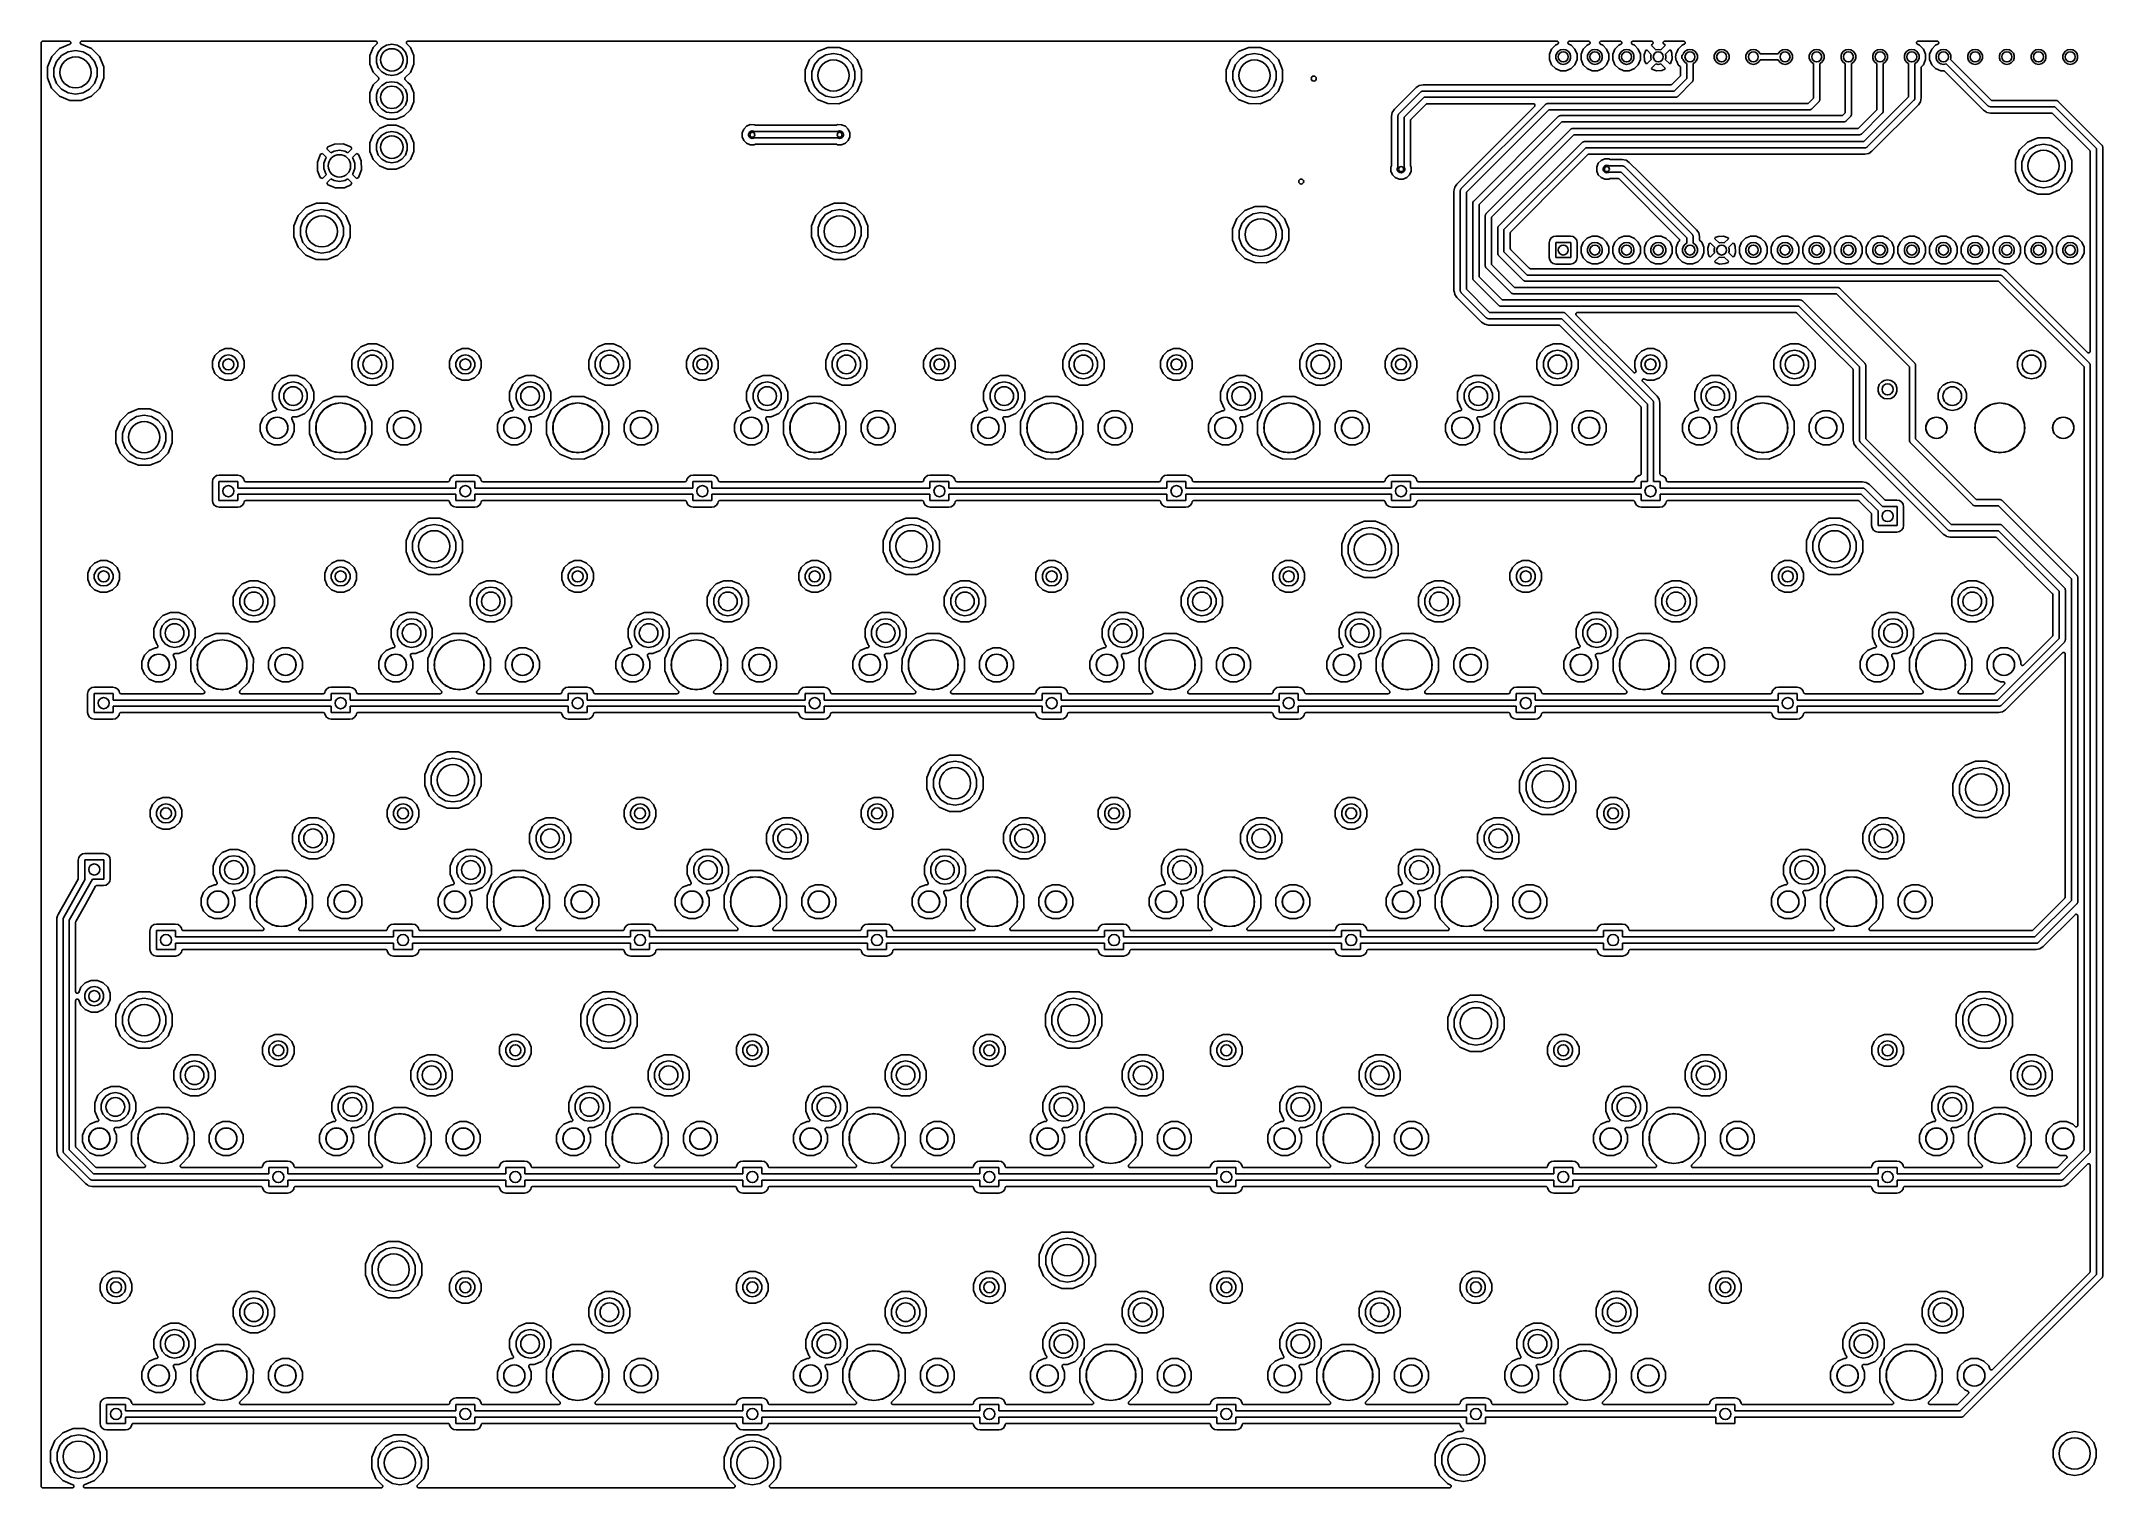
# Model space of a CAD drawing. Extents: x 36 to 201, y -145 to -29.
import ezdxf

# ---------------------------------------------------------------- set-up
doc = ezdxf.new("R2010")
doc.units = 0
doc.header["$MEASUREMENT"] = 0
doc.layers.add('BLACK', color=7, linetype='CONTINUOUS')

msp = doc.modelspace()

# ---------------------------------------------------------------- linework, layer by layer
at = {"layer": 'Black'}
for p, q in [((36, -29.127), (36.0019, -29.1161)), ((36, -37.6667), (36, -29.127)), ((36.0019, -29.1049), (36.0057, -29.0945)), ((36.0019, -29.1161), (36.0019, -29.1049)), ((36.0057, -29.0945), (36.0077, -29.0836)), ((36.0077, -29.0836), (36.0132, -29.0739)), ((36.0132, -29.0739), (36.017, -29.0635)), ((36.017, -29.0635), (36.0242, -29.055)), ((36.0242, -29.055), (36.0297, -29.0454)), ((36.0297, -29.0454), (36.0382, -29.0382)), ((36.0382, -29.0382), (36.0454, -29.0297)), ((36.0454, -29.0297), (36.055, -29.0242)), ((36.055, -29.0242), (36.0635, -29.017)), ((36.0635, -29.017), (36.0739, -29.0132)), ((36.0739, -29.0132), (36.0836, -29.0077)), ((36.0836, -29.0077), (36.0945, -29.0057)), ((36.0945, -29.0057), (36.1049, -29.0019)), ((36.1049, -29.0019), (36.1161, -29.0019)), ((36.1161, -29.0019), (36.127, -29)), ((36.127, -29), (38.2476, -29)), ((37.4726, -29.5846), (36.8369, -30.2193)), ((38.2961, -29.2444), (37.4726, -29.5846)), ((38.1492, -29.8493), (38.75, -29.7433)), ((38.2476, -29), (38.2667, -29.0034)), ((38.2667, -29.0034), (38.2859, -29.0059)), ((38.2859, -29.0059), (38.2884, -29.0072)), ((38.2884, -29.0072), (38.2911, -29.0077)), ((38.2911, -29.0077), (38.3079, -29.0174)), ((38.3125, -29.234), (38.2961, -29.2444)), ((38.3079, -29.0174), (38.325, -29.0263)), ((38.3293, -29.2243), (38.3125, -29.234)), ((38.325, -29.0263), (38.3269, -29.0283)), ((38.3269, -29.0283), (38.3293, -29.0297)), ((38.3293, -29.0297), (38.3417, -29.0446)), ((38.331, -29.2222), (38.3293, -29.2243)), ((38.3334, -29.2207), (38.331, -29.2222)), ((38.3452, -29.2053), (38.3334, -29.2207)), ((38.3417, -29.0446), (38.3548, -29.0589)), ((38.3576, -29.1905), (38.3452, -29.2053)), ((38.3548, -29.0589), (38.3559, -29.0614)), ((38.3559, -29.0614), (38.3576, -29.0635)), ((38.3576, -29.0635), (38.3642, -29.0817)), ((38.3586, -29.1879), (38.3576, -29.1905)), ((38.3602, -29.1857), (38.3586, -29.1879)), ((38.3661, -29.1673), (38.3602, -29.1857)), ((38.3642, -29.0817), (38.3716, -29.0996)), ((38.3727, -29.1491), (38.3661, -29.1673)), ((38.3716, -29.0996), (38.3718, -29.1024)), ((38.3718, -29.1024), (38.3727, -29.1049)), ((38.3727, -29.1049), (38.3727, -29.1243)), ((38.3727, -29.1243), (38.3735, -29.1437)), ((38.3735, -29.1437), (38.3727, -29.1463)), ((38.3727, -29.1463), (38.3727, -29.1491)), ((38.75, -29.7433), (39.3508, -29.8493)), ((39.1285, -29.1435), (39.1293, -29.1242)), ((39.1293, -29.1462), (39.1285, -29.1435)), ((39.1293, -29.1049), (39.1303, -29.1023)), ((39.1293, -29.1242), (39.1293, -29.1049)), ((39.1293, -29.1491), (39.1293, -29.1462)), ((39.1359, -29.1672), (39.1293, -29.1491)), ((39.1303, -29.1023), (39.1304, -29.0994)), ((39.1304, -29.0994), (39.1378, -29.0816)), ((39.1417, -29.1855), (39.1359, -29.1672)), ((39.1378, -29.0816), (39.1444, -29.0635)), ((39.1434, -29.1878), (39.1417, -29.1855)), ((39.1444, -29.1905), (39.1434, -29.1878)), ((39.1444, -29.0635), (39.1462, -29.0613)), ((39.1568, -29.2053), (39.1444, -29.1905)), ((39.1462, -29.0613), (39.1473, -29.0587)), ((39.1473, -29.0587), (39.1604, -29.0445)), ((39.1685, -29.2206), (39.1568, -29.2053)), ((39.1604, -29.0445), (39.1728, -29.0297)), ((39.1709, -29.2221), (39.1685, -29.2206)), ((39.1728, -29.2243), (39.1709, -29.2221)), ((39.1728, -29.0297), (39.1752, -29.0283)), ((39.1895, -29.2339), (39.1728, -29.2243)), ((39.1752, -29.0283), (39.1772, -29.0262)), ((39.1772, -29.0262), (39.1943, -29.0173)), ((39.2057, -29.2443), (39.1895, -29.2339)), ((39.1943, -29.0173), (39.2109, -29.0077)), ((40.0307, -29.5869), (39.2057, -29.2443)), ((39.2109, -29.0077), (39.2138, -29.0072)), ((39.2138, -29.0072), (39.2163, -29.0058)), ((39.2163, -29.0058), (39.2354, -29.0033)), ((39.2354, -29.0033), (39.2544, -29)), ((39.2544, -29), (62.8073, -29)), ((40.6654, -30.2226), (40.0307, -29.5869)), ((62.6105, -29.5029), (62.3423, -30.1488)), ((62.897, -29.2169), (62.6105, -29.5029)), ((62.8073, -29), (62.8237, -29.0029)), ((62.8237, -29.0029), (62.8403, -29.0044)), ((62.8403, -29.0044), (62.8453, -29.0067)), ((62.8453, -29.0067), (62.8507, -29.0077)), ((62.8507, -29.0077), (62.8651, -29.016)), ((62.8651, -29.016), (62.8802, -29.023)), ((62.8802, -29.023), (62.8841, -29.0269)), ((62.8841, -29.0269), (62.8889, -29.0297)), ((62.8889, -29.0297), (62.8996, -29.0425)), ((62.9066, -29.2033), (62.897, -29.2169)), ((62.8996, -29.0425), (62.9114, -29.0542)), ((62.9173, -29.1905), (62.9066, -29.2033)), ((62.9114, -29.0542), (62.9137, -29.0593)), ((62.9137, -29.0593), (62.9173, -29.0635)), ((62.9173, -29.0635), (62.923, -29.0791)), ((62.9192, -29.1853), (62.9173, -29.1905)), ((62.9223, -29.1808), (62.9192, -29.1853)), ((62.9267, -29.1647), (62.9223, -29.1808)), ((62.923, -29.0791), (62.93, -29.0942)), ((62.9323, -29.1491), (62.9267, -29.1647)), ((62.93, -29.0942), (62.9305, -29.0997)), ((62.9305, -29.0997), (62.9323, -29.1049)), ((62.9323, -29.1049), (62.9323, -29.1216)), ((62.9323, -29.1216), (62.9338, -29.1382)), ((62.9338, -29.1382), (62.9323, -29.1435)), ((62.9323, -29.1435), (62.9323, -29.1491)), ((63.0133, -29.8726), (63.2934, -29.5388)), ((63.2934, -29.5388), (63.6708, -29.3209)), ((63.6708, -29.3209), (64.1, -29.2452)), ((64.1, -29.2452), (64.5292, -29.3209)), ((64.5292, -29.3209), (64.9066, -29.5388)), ((64.9066, -29.5388), (65.1867, -29.8726)), ((65.2663, -29.138), (65.2678, -29.1215)), ((65.2678, -29.1434), (65.2663, -29.138)), ((65.2678, -29.1049), (65.2697, -29.0996)), ((65.2678, -29.1215), (65.2678, -29.1049)), ((65.2678, -29.1491), (65.2678, -29.1434)), ((65.2734, -29.1646), (65.2678, -29.1491)), ((65.2697, -29.0996), (65.2702, -29.094)), ((65.2702, -29.094), (65.2772, -29.079)), ((65.2777, -29.1806), (65.2734, -29.1646)), ((65.2772, -29.079), (65.2829, -29.0635)), ((65.2809, -29.1852), (65.2777, -29.1806)), ((65.2829, -29.1905), (65.2809, -29.1852)), ((65.2829, -29.0635), (65.2865, -29.0592)), ((65.2935, -29.2032), (65.2829, -29.1905)), ((65.2865, -29.0592), (65.2889, -29.0541)), ((65.2889, -29.0541), (65.3006, -29.0424)), ((65.303, -29.2167), (65.2935, -29.2032)), ((65.3006, -29.0424), (65.3112, -29.0297)), ((65.5912, -29.5055), (65.303, -29.2167)), ((65.3112, -29.0297), (65.3161, -29.0269)), ((65.3161, -29.0269), (65.3201, -29.0229)), ((65.3201, -29.0229), (65.3351, -29.0159)), ((65.3351, -29.0159), (65.3494, -29.0077)), ((65.3494, -29.0077), (65.355, -29.0067)), ((65.355, -29.0067), (65.3601, -29.0043)), ((65.3601, -29.0043), (65.3766, -29.0029)), ((65.3766, -29.0029), (65.3929, -29)), ((65.3929, -29), (157.494, -29)), ((65.8583, -30.1518), (65.5912, -29.5055)), ((99.0528, -29.4916), (98.2226, -29.8346)), ((99.9511, -29.4924), (99.0528, -29.4916)), ((100.781, -29.8369), (99.9511, -29.4924)), ((132.803, -29.4916), (131.973, -29.8346)), ((133.701, -29.4924), (132.803, -29.4916)), ((134.531, -29.8369), (133.701, -29.4924)), ((157.061, -29.6255), (156.892, -30.0326)), ((157.373, -29.3141), (157.061, -29.6255)), ((157.542, -29.2444), (157.373, -29.3141)), ((157.494, -29), (157.513, -29.0034)), ((157.513, -29.0034), (157.532, -29.0059)), ((157.532, -29.0059), (157.534, -29.0072)), ((157.534, -29.0072), (157.537, -29.0077)), ((157.537, -29.0077), (157.554, -29.0174)), ((157.558, -29.234), (157.542, -29.2444)), ((157.554, -29.0174), (157.571, -29.0263)), ((157.575, -29.2243), (157.558, -29.234)), ((157.571, -29.0263), (157.573, -29.0283)), ((157.573, -29.0283), (157.575, -29.0297)), ((157.575, -29.0297), (157.588, -29.0446)), ((157.577, -29.2222), (157.575, -29.2243)), ((157.579, -29.2207), (157.577, -29.2222)), ((157.591, -29.2053), (157.579, -29.2207)), ((157.588, -29.0446), (157.601, -29.0589)), ((157.604, -29.1905), (157.591, -29.2053)), ((157.601, -29.0589), (157.602, -29.0614)), ((157.602, -29.0614), (157.604, -29.0635)), ((157.604, -29.0635), (157.61, -29.0817)), ((157.606, -29.1857), (157.604, -29.1879)), ((157.604, -29.1879), (157.604, -29.1905)), ((157.612, -29.1673), (157.606, -29.1857)), ((157.61, -29.0817), (157.618, -29.0996)), ((157.619, -29.1491), (157.612, -29.1673)), ((157.613, -29.7926), (157.794, -29.688)), ((157.618, -29.0996), (157.618, -29.1024)), ((157.618, -29.1024), (157.619, -29.1049)), ((157.619, -29.1049), (157.619, -29.1243)), ((157.619, -29.1243), (157.619, -29.1437)), ((157.619, -29.1437), (157.619, -29.1463)), ((157.619, -29.1463), (157.619, -29.1491)), ((157.794, -29.688), (158, -29.6517)), ((158, -29.6517), (158.206, -29.688)), ((158.206, -29.688), (158.387, -29.7926)), ((158.38, -29.1435), (158.381, -29.1242)), ((158.381, -29.1462), (158.38, -29.1435)), ((158.381, -29.1049), (158.382, -29.1023)), ((158.381, -29.1242), (158.381, -29.1049)), ((158.381, -29.1491), (158.381, -29.1462)), ((158.388, -29.1672), (158.381, -29.1491)), ((158.382, -29.0994), (158.39, -29.0816)), ((158.382, -29.1023), (158.382, -29.0994)), ((158.394, -29.1855), (158.388, -29.1672)), ((158.39, -29.0816), (158.396, -29.0635)), ((158.395, -29.1878), (158.394, -29.1855)), ((158.396, -29.1905), (158.395, -29.1878)), ((158.396, -29.0635), (158.398, -29.0613)), ((158.409, -29.2053), (158.396, -29.1905)), ((158.398, -29.0613), (158.399, -29.0587)), ((158.399, -29.0587), (158.412, -29.0445)), ((158.42, -29.2206), (158.409, -29.2053)), ((158.412, -29.0445), (158.425, -29.0297)), ((158.423, -29.2221), (158.42, -29.2206)), ((158.425, -29.2243), (158.423, -29.2221)), ((158.425, -29.0297), (158.427, -29.0283)), ((158.441, -29.2339), (158.425, -29.2243)), ((158.427, -29.0283), (158.429, -29.0262)), ((158.429, -29.0262), (158.446, -29.0173)), ((158.458, -29.2443), (158.441, -29.2339)), ((158.446, -29.0173), (158.463, -29.0077)), ((158.628, -29.3152), (158.458, -29.2443)), ((158.463, -29.0077), (158.466, -29.0072)), ((158.466, -29.0072), (158.468, -29.0058)), ((158.468, -29.0058), (158.487, -29.0033)), ((158.487, -29.0033), (158.506, -29)), ((158.506, -29), (160.034, -29)), ((158.94, -29.6272), (158.628, -29.3152)), ((159.108, -30.0346), (158.94, -29.6272)), ((159.601, -29.6255), (159.432, -30.0326)), ((159.913, -29.3141), (159.601, -29.6255)), ((160.082, -29.2444), (159.913, -29.3141)), ((160.034, -29), (160.053, -29.0034)), ((160.053, -29.0034), (160.072, -29.0059)), ((160.072, -29.0059), (160.074, -29.0072)), ((160.074, -29.0072), (160.077, -29.0077)), ((160.077, -29.0077), (160.094, -29.0174)), ((160.098, -29.234), (160.082, -29.2444)), ((160.094, -29.0174), (160.111, -29.0263)), ((160.115, -29.2243), (160.098, -29.234)), ((160.111, -29.0263), (160.113, -29.0283)), ((160.113, -29.0283), (160.115, -29.0297)), ((160.115, -29.0297), (160.128, -29.0446)), ((160.117, -29.2222), (160.115, -29.2243)), ((160.119, -29.2207), (160.117, -29.2222)), ((160.131, -29.2053), (160.119, -29.2207)), ((160.128, -29.0446), (160.141, -29.0589)), ((160.144, -29.1905), (160.131, -29.2053)), ((160.141, -29.0589), (160.142, -29.0614)), ((160.142, -29.0614), (160.144, -29.0635)), ((160.144, -29.0635), (160.15, -29.0817)), ((160.146, -29.1857), (160.144, -29.1879)), ((160.144, -29.1879), (160.144, -29.1905)), ((160.152, -29.1673), (160.146, -29.1857)), ((160.15, -29.0817), (160.158, -29.0996)), ((160.159, -29.1491), (160.152, -29.1673)), ((160.153, -29.7926), (160.334, -29.688)), ((160.158, -29.0996), (160.158, -29.1024)), ((160.158, -29.1024), (160.159, -29.1049)), ((160.159, -29.1049), (160.159, -29.1243)), ((160.159, -29.1243), (160.159, -29.1437)), ((160.159, -29.1437), (160.159, -29.1463)), ((160.159, -29.1463), (160.159, -29.1491)), ((160.334, -29.688), (160.54, -29.6517)), ((160.54, -29.6517), (160.746, -29.688)), ((160.746, -29.688), (160.927, -29.7926)), ((160.92, -29.1435), (160.921, -29.1242)), ((160.921, -29.1462), (160.92, -29.1435)), ((160.921, -29.1049), (160.922, -29.1023)), ((160.921, -29.1242), (160.921, -29.1049)), ((160.921, -29.1491), (160.921, -29.1462)), ((160.928, -29.1672), (160.921, -29.1491)), ((160.922, -29.0994), (160.93, -29.0816)), ((160.922, -29.1023), (160.922, -29.0994)), ((160.934, -29.1855), (160.928, -29.1672)), ((160.93, -29.0816), (160.936, -29.0635)), ((160.935, -29.1878), (160.934, -29.1855)), ((160.936, -29.1905), (160.935, -29.1878)), ((160.936, -29.0635), (160.938, -29.0613)), ((160.949, -29.2053), (160.936, -29.1905)), ((160.938, -29.0613), (160.939, -29.0587)), ((160.939, -29.0587), (160.952, -29.0445)), ((160.96, -29.2206), (160.949, -29.2053)), ((160.952, -29.0445), (160.965, -29.0297)), ((160.963, -29.2221), (160.96, -29.2206)), ((160.965, -29.2243), (160.963, -29.2221)), ((160.965, -29.0297), (160.967, -29.0283)), ((160.981, -29.2339), (160.965, -29.2243)), ((160.967, -29.0283), (160.969, -29.0262)), ((160.969, -29.0262), (160.986, -29.0173)), ((160.998, -29.2443), (160.981, -29.2339)), ((160.986, -29.0173), (161.003, -29.0077)), ((161.168, -29.3152), (160.998, -29.2443)), ((161.003, -29.0077), (161.006, -29.0072)), ((161.006, -29.0072), (161.008, -29.0058)), ((161.008, -29.0058), (161.027, -29.0033)), ((161.027, -29.0033), (161.046, -29)), ((161.046, -29), (162.574, -29)), ((161.48, -29.6272), (161.168, -29.3152)), ((161.648, -30.0346), (161.48, -29.6272)), ((162.141, -29.6255), (161.972, -30.0326)), ((162.453, -29.3141), (162.141, -29.6255)), ((162.622, -29.2444), (162.453, -29.3141)), ((162.574, -29), (162.593, -29.0034)), ((162.593, -29.0034), (162.612, -29.0059)), ((162.612, -29.0059), (162.614, -29.0072)), ((162.614, -29.0072), (162.617, -29.0077)), ((162.617, -29.0077), (162.634, -29.0174)), ((162.638, -29.234), (162.622, -29.2444)), ((162.634, -29.0174), (162.651, -29.0263)), ((162.655, -29.2243), (162.638, -29.234)), ((162.651, -29.0263), (162.653, -29.0283)), ((162.653, -29.0283), (162.655, -29.0297)), ((162.655, -29.0297), (162.668, -29.0446)), ((162.657, -29.2222), (162.655, -29.2243)), ((162.659, -29.2207), (162.657, -29.2222)), ((162.671, -29.2053), (162.659, -29.2207)), ((162.668, -29.0446), (162.681, -29.0589)), ((162.684, -29.1905), (162.671, -29.2053)), ((162.681, -29.0589), (162.682, -29.0614)), ((162.682, -29.0614), (162.684, -29.0635)), ((162.684, -29.0635), (162.69, -29.0817)), ((162.686, -29.1857), (162.684, -29.1879)), ((162.684, -29.1879), (162.684, -29.1905)), ((162.692, -29.1673), (162.686, -29.1857)), ((162.69, -29.0817), (162.698, -29.0996)), ((162.699, -29.1491), (162.692, -29.1673)), ((162.693, -29.7926), (162.874, -29.688)), ((162.698, -29.0996), (162.698, -29.1024)), ((162.698, -29.1024), (162.699, -29.1049)), ((162.699, -29.1049), (162.699, -29.1243)), ((162.699, -29.1243), (162.699, -29.1437)), ((162.699, -29.1437), (162.699, -29.1463)), ((162.699, -29.1463), (162.699, -29.1491)), ((162.874, -29.688), (163.08, -29.6517)), ((163.08, -29.6517), (163.286, -29.688)), ((163.286, -29.688), (163.467, -29.7926)), ((163.46, -29.1435), (163.461, -29.1242)), ((163.461, -29.1462), (163.46, -29.1435)), ((163.461, -29.1049), (163.462, -29.1023)), ((163.461, -29.1242), (163.461, -29.1049)), ((163.461, -29.1491), (163.461, -29.1462)), ((163.468, -29.1672), (163.461, -29.1491)), ((163.462, -29.0994), (163.47, -29.0816)), ((163.462, -29.1023), (163.462, -29.0994)), ((163.474, -29.1855), (163.468, -29.1672)), ((163.47, -29.0816), (163.476, -29.0635)), ((163.475, -29.1878), (163.474, -29.1855)), ((163.476, -29.1905), (163.475, -29.1878)), ((163.476, -29.0635), (163.478, -29.0613)), ((163.489, -29.2053), (163.476, -29.1905)), ((163.478, -29.0613), (163.479, -29.0587)), ((163.479, -29.0587), (163.492, -29.0445)), ((163.5, -29.2206), (163.489, -29.2053)), ((163.492, -29.0445), (163.505, -29.0297)), ((163.503, -29.2221), (163.5, -29.2206)), ((163.505, -29.2243), (163.503, -29.2221)), ((163.505, -29.0297), (163.507, -29.0283)), ((163.521, -29.2339), (163.505, -29.2243)), ((163.507, -29.0283), (163.509, -29.0262)), ((163.509, -29.0262), (163.526, -29.0173)), ((163.538, -29.2443), (163.521, -29.2339)), ((163.526, -29.0173), (163.543, -29.0077)), ((163.708, -29.3152), (163.538, -29.2443)), ((163.543, -29.0077), (163.546, -29.0072)), ((163.546, -29.0072), (163.548, -29.0058)), ((163.548, -29.0058), (163.567, -29.0033)), ((163.567, -29.0033), (163.586, -29)), ((163.586, -29), (165.08, -29)), ((164.02, -29.6272), (163.708, -29.3152)), ((164.188, -30.0346), (164.02, -29.6272)), ((164.629, -29.7291), (164.501, -30.1024)), ((164.717, -29.7098), (164.629, -29.7291)), ((165.061, -30.0546), (164.717, -29.7098)), ((165.096, -29.2578), (165.076, -29.3506)), ((165.076, -29.3506), (165.414, -29.6883)), ((165.08, -29), (165.099, -29.0034)), ((165.129, -29.2443), (165.096, -29.2578)), ((165.099, -29.0034), (165.118, -29.0059)), ((165.118, -29.0059), (165.121, -29.0072)), ((165.121, -29.0072), (165.124, -29.0077)), ((165.124, -29.0077), (165.14, -29.0173)), ((165.145, -29.234), (165.129, -29.2443)), ((165.14, -29.0173), (165.157, -29.0262)), ((165.162, -29.2243), (165.145, -29.234)), ((165.157, -29.0262), (165.159, -29.0283)), ((165.159, -29.0283), (165.162, -29.0297)), ((165.162, -29.0297), (165.174, -29.0445)), ((165.164, -29.2221), (165.162, -29.2243)), ((165.166, -29.2206), (165.164, -29.2221)), ((165.178, -29.2053), (165.166, -29.2206)), ((165.174, -29.0445), (165.187, -29.0588)), ((165.19, -29.1905), (165.178, -29.2053)), ((165.187, -29.0588), (165.188, -29.0614)), ((165.188, -29.0614), (165.19, -29.0635)), ((165.19, -29.0635), (165.197, -29.0817)), ((165.191, -29.1879), (165.19, -29.1905)), ((165.193, -29.1856), (165.191, -29.1879)), ((165.199, -29.1672), (165.193, -29.1856)), ((165.197, -29.0817), (165.204, -29.0995)), ((165.205, -29.1491), (165.199, -29.1672)), ((165.204, -29.0995), (165.204, -29.1023)), ((165.204, -29.1023), (165.205, -29.1049)), ((165.205, -29.1049), (165.205, -29.1243)), ((165.205, -29.1243), (165.206, -29.1436)), ((165.206, -29.1436), (165.205, -29.1462)), ((165.205, -29.1462), (165.205, -29.1491)), ((165.414, -29.688), (165.62, -29.6517)), ((165.414, -29.6883), (165.414, -29.688)), ((165.62, -29.6517), (165.826, -29.688)), ((165.826, -29.6883), (166.164, -29.3506)), ((165.826, -29.688), (165.826, -29.6883)), ((166.015, -29.1072), (166.016, -29.1061)), ((166.016, -29.1281), (166.015, -29.1072)), ((166.016, -29.1049), (166.023, -29.0853)), ((166.016, -29.1061), (166.016, -29.1049)), ((166.016, -29.1491), (166.016, -29.1281)), ((166.016, -29.1502), (166.016, -29.1491)), ((166.016, -29.1513), (166.016, -29.1502)), ((166.023, -29.1708), (166.016, -29.1513)), ((166.023, -29.0853), (166.029, -29.0655)), ((166.031, -29.1905), (166.023, -29.1708)), ((166.029, -29.0655), (166.03, -29.0646)), ((166.03, -29.0646), (166.031, -29.0635)), ((166.031, -29.0635), (166.044, -29.0475)), ((166.031, -29.1914), (166.031, -29.1905)), ((166.032, -29.1925), (166.031, -29.1914)), ((166.046, -29.2083), (166.032, -29.1925)), ((166.044, -29.0475), (166.057, -29.0312)), ((166.059, -29.2243), (166.046, -29.2083)), ((166.057, -29.0312), (166.058, -29.0306)), ((166.058, -29.0306), (166.059, -29.0297)), ((166.059, -29.0297), (166.077, -29.0192)), ((166.06, -29.2249), (166.059, -29.2243)), ((166.061, -29.2258), (166.06, -29.2249)), ((166.079, -29.2359), (166.061, -29.2258)), ((166.077, -29.0192), (166.095, -29.0085)), ((166.097, -29.2463), (166.079, -29.2359)), ((166.095, -29.0085), (166.096, -29.0082)), ((166.096, -29.0082), (166.097, -29.0077)), ((166.097, -29.0077), (166.118, -29.004)), ((166.098, -29.2465), (166.097, -29.2463)), ((166.099, -29.2471), (166.098, -29.2465)), ((166.145, -29.2628), (166.099, -29.2471)), ((166.118, -29.004), (166.138, -29)), ((166.138, -29), (166.139, -29.0002)), ((166.139, -29.0002), (166.141, -29)), ((166.141, -29), (167.654, -29)), ((166.164, -29.3506), (166.145, -29.2628)), ((166.523, -29.7098), (166.179, -30.0546)), ((166.616, -29.7302), (166.523, -29.7098)), ((166.712, -29.9616), (166.616, -29.7302)), ((167.221, -29.6255), (167.138, -29.8256)), ((167.533, -29.3141), (167.221, -29.6255)), ((167.702, -29.2444), (167.533, -29.3141)), ((167.654, -29), (167.673, -29.0034)), ((167.673, -29.0034), (167.692, -29.0059)), ((167.692, -29.0059), (167.694, -29.0072)), ((167.694, -29.0072), (167.697, -29.0077)), ((167.697, -29.0077), (167.714, -29.0174)), ((167.718, -29.234), (167.702, -29.2444)), ((167.714, -29.0174), (167.731, -29.0263)), ((167.735, -29.2243), (167.718, -29.234)), ((167.731, -29.0263), (167.733, -29.0283)), ((167.733, -29.0283), (167.735, -29.0297)), ((167.735, -29.0297), (167.748, -29.0446)), ((167.737, -29.2222), (167.735, -29.2243)), ((167.739, -29.2207), (167.737, -29.2222)), ((167.751, -29.2053), (167.739, -29.2207)), ((167.748, -29.0446), (167.761, -29.0589)), ((167.764, -29.1905), (167.751, -29.2053)), ((167.761, -29.0589), (167.762, -29.0614)), ((167.762, -29.0614), (167.764, -29.0635)), ((167.764, -29.0635), (167.77, -29.0817)), ((167.766, -29.1857), (167.764, -29.1879)), ((167.764, -29.1879), (167.764, -29.1905)), ((167.772, -29.1673), (167.766, -29.1857)), ((167.77, -29.0817), (167.778, -29.0996)), ((167.779, -29.1491), (167.772, -29.1673)), ((167.773, -29.7926), (167.954, -29.688)), ((167.778, -29.0996), (167.778, -29.1024)), ((167.778, -29.1024), (167.779, -29.1049)), ((167.779, -29.1049), (167.779, -29.1243)), ((167.779, -29.1243), (167.779, -29.1437)), ((167.779, -29.1437), (167.779, -29.1463)), ((167.779, -29.1463), (167.779, -29.1491)), ((167.954, -29.688), (168.16, -29.6517)), ((168.16, -29.6517), (168.366, -29.688)), ((168.366, -29.688), (168.547, -29.7926)), ((170.313, -29.7926), (170.494, -29.688)), ((170.494, -29.688), (170.7, -29.6517)), ((170.7, -29.6517), (170.906, -29.688)), ((170.906, -29.688), (171.087, -29.7926)), ((172.853, -29.7926), (173.034, -29.688)), ((173.034, -29.688), (173.24, -29.6517)), ((173.24, -29.6517), (173.446, -29.688)), ((173.446, -29.688), (173.627, -29.7926)), ((175.393, -29.7926), (175.574, -29.688)), ((175.574, -29.688), (175.78, -29.6517)), ((175.78, -29.6517), (175.986, -29.688)), ((175.986, -29.688), (176.167, -29.7926)), ((177.933, -29.7926), (178.114, -29.688)), ((178.114, -29.688), (178.32, -29.6517)), ((178.32, -29.6517), (178.526, -29.688)), ((178.526, -29.688), (178.707, -29.7926)), ((180.473, -29.7926), (180.654, -29.688)), ((180.654, -29.688), (180.86, -29.6517)), ((180.86, -29.6517), (181.066, -29.688)), ((181.066, -29.688), (181.247, -29.7926)), ((183.013, -29.7926), (183.194, -29.688)), ((183.194, -29.688), (183.4, -29.6517)), ((183.4, -29.6517), (183.606, -29.688)), ((183.606, -29.688), (183.787, -29.7926)), ((185.553, -29.7926), (185.734, -29.688)), ((185.734, -29.688), (185.94, -29.6517)), ((185.94, -29.6517), (186.146, -29.688)), ((186.146, -29.688), (186.327, -29.7926)), ((186.32, -29.1435), (186.321, -29.1242)), ((186.321, -29.1462), (186.32, -29.1435)), ((186.321, -29.1049), (186.322, -29.1023)), ((186.321, -29.1242), (186.321, -29.1049)), ((186.321, -29.1491), (186.321, -29.1462)), ((186.328, -29.1672), (186.321, -29.1491)), ((186.322, -29.0994), (186.33, -29.0816)), ((186.322, -29.1023), (186.322, -29.0994)), ((186.334, -29.1855), (186.328, -29.1672)), ((186.33, -29.0816), (186.336, -29.0635)), ((186.335, -29.1878), (186.334, -29.1855)), ((186.336, -29.1905), (186.335, -29.1878)), ((186.336, -29.0635), (186.338, -29.0613)), ((186.349, -29.2053), (186.336, -29.1905)), ((186.338, -29.0613), (186.339, -29.0587)), ((186.339, -29.0587), (186.352, -29.0445)), ((186.36, -29.2206), (186.349, -29.2053)), ((186.352, -29.0445), (186.365, -29.0297)), ((186.363, -29.2221), (186.36, -29.2206)), ((186.365, -29.2243), (186.363, -29.2221)), ((186.365, -29.0297), (186.367, -29.0283)), ((186.381, -29.2339), (186.365, -29.2243)), ((186.367, -29.0283), (186.369, -29.0262)), ((186.369, -29.0262), (186.386, -29.0173)), ((186.398, -29.2443), (186.381, -29.2339)), ((186.386, -29.0173), (186.403, -29.0077)), ((186.568, -29.3152), (186.398, -29.2443)), ((186.403, -29.0077), (186.406, -29.0072)), ((186.406, -29.0072), (186.408, -29.0058)), ((186.408, -29.0058), (186.427, -29.0033)), ((186.427, -29.0033), (186.446, -29)), ((186.446, -29), (187.974, -29)), ((186.88, -29.6272), (186.568, -29.3152)), ((187.048, -30.0346), (186.88, -29.6272)), ((187.541, -29.6255), (187.372, -30.0326)), ((187.853, -29.3141), (187.541, -29.6255)), ((188.022, -29.2444), (187.853, -29.3141)), ((187.974, -29), (187.993, -29.0034)), ((187.993, -29.0034), (188.012, -29.0059)), ((188.012, -29.0059), (188.014, -29.0072)), ((188.014, -29.0072), (188.017, -29.0077)), ((188.017, -29.0077), (188.034, -29.0174)), ((188.038, -29.234), (188.022, -29.2444)), ((188.034, -29.0174), (188.051, -29.0263)), ((188.055, -29.2243), (188.038, -29.234)), ((188.051, -29.0263), (188.053, -29.0283)), ((188.053, -29.0283), (188.055, -29.0297)), ((188.055, -29.0297), (188.068, -29.0446)), ((188.057, -29.2222), (188.055, -29.2243)), ((188.059, -29.2207), (188.057, -29.2222)), ((188.071, -29.2053), (188.059, -29.2207)), ((188.068, -29.0446), (188.081, -29.0589)), ((188.084, -29.1905), (188.071, -29.2053)), ((188.081, -29.0589), (188.082, -29.0614)), ((188.082, -29.0614), (188.084, -29.0635)), ((188.084, -29.0635), (188.09, -29.0817)), ((188.086, -29.1857), (188.084, -29.1879)), ((188.084, -29.1879), (188.084, -29.1905)), ((188.092, -29.1673), (188.086, -29.1857)), ((188.09, -29.0817), (188.098, -29.0996)), ((188.099, -29.1491), (188.092, -29.1673)), ((188.093, -29.7926), (188.274, -29.688)), ((188.098, -29.0996), (188.098, -29.1024)), ((188.098, -29.1024), (188.099, -29.1049)), ((188.099, -29.1049), (188.099, -29.1243)), ((188.099, -29.1243), (188.099, -29.1437)), ((188.099, -29.1437), (188.099, -29.1463)), ((188.099, -29.1463), (188.099, -29.1491)), ((188.274, -29.688), (188.48, -29.6517)), ((188.48, -29.6517), (188.686, -29.688)), ((188.686, -29.688), (188.867, -29.7926)), ((190.633, -29.7926), (190.814, -29.688)), ((190.814, -29.688), (191.02, -29.6517)), ((191.02, -29.6517), (191.226, -29.688)), ((191.226, -29.688), (191.407, -29.7926)), ((193.173, -29.7926), (193.354, -29.688)), ((193.354, -29.688), (193.56, -29.6517)), ((193.56, -29.6517), (193.766, -29.688)), ((193.766, -29.688), (193.947, -29.7926)), ((195.713, -29.7926), (195.894, -29.688)), ((195.894, -29.688), (196.1, -29.6517)), ((196.1, -29.6517), (196.306, -29.688)), ((196.306, -29.688), (196.487, -29.7926)), ((198.253, -29.7926), (198.434, -29.688)), ((198.434, -29.688), (198.64, -29.6517)), ((198.64, -29.6517), (198.846, -29.688)), ((198.846, -29.688), (199.027, -29.7926)), ((36.4924, -31.0489), (36.4916, -31.9472)), ((36.8369, -30.2193), (36.4924, -31.0489)), ((37.02, -31.195), (37.2287, -30.6217)), ((37.02, -31.805), (37.02, -31.195)), ((37.2287, -30.6217), (37.6208, -30.1543)), ((37.6208, -30.1543), (38.1492, -29.8493)), ((39.3508, -29.8493), (39.8792, -30.1543)), ((39.8792, -30.1543), (40.2713, -30.6217)), ((40.2713, -30.6217), (40.48, -31.195)), ((40.48, -31.195), (40.48, -31.805)), ((41.0084, -31.0528), (40.6654, -30.2226)), ((41.0076, -31.9511), (41.0084, -31.0528)), ((62.3423, -30.1488), (62.3417, -30.8482)), ((62.3417, -30.8482), (62.6088, -31.4945)), ((62.8643, -30.2821), (63.0133, -29.8726)), ((62.8643, -30.7179), (62.8643, -30.2821)), ((63.0133, -31.1274), (62.8643, -30.7179)), ((63.2934, -31.4612), (63.0133, -31.1274)), ((65.1867, -31.1274), (64.9066, -31.4612)), ((65.1867, -29.8726), (65.3357, -30.2821)), ((65.3357, -30.7179), (65.1867, -31.1274)), ((65.3357, -30.2821), (65.3357, -30.7179)), ((65.5895, -31.4971), (65.8577, -30.8512)), ((65.8577, -30.8512), (65.8583, -30.1518)), ((97.2424, -31.2989), (97.2416, -32.1972)), ((97.5869, -30.4693), (97.2424, -31.2989)), ((98.2226, -29.8346), (97.5869, -30.4693)), ((97.77, -31.445), (97.9787, -30.8717)), ((97.9787, -30.8717), (98.3708, -30.4043)), ((98.3708, -30.4043), (98.8992, -30.0993)), ((98.8992, -30.0993), (99.5, -29.9933)), ((99.5, -29.9933), (100.101, -30.0993)), ((100.101, -30.0993), (100.629, -30.4043)), ((100.629, -30.4043), (101.021, -30.8717)), ((101.415, -30.4726), (100.781, -29.8369)), ((101.021, -30.8717), (101.23, -31.445)), ((101.758, -31.3028), (101.415, -30.4726)), ((101.758, -32.2011), (101.758, -31.3028)), ((131.337, -30.4693), (130.992, -31.2989)), ((130.992, -31.2989), (130.992, -32.1972)), ((131.973, -29.8346), (131.337, -30.4693)), ((131.52, -31.445), (131.729, -30.8717)), ((131.729, -30.8717), (132.121, -30.4043)), ((132.121, -30.4043), (132.649, -30.0993)), ((132.649, -30.0993), (133.25, -29.9933)), ((133.25, -29.9933), (133.851, -30.0993)), ((133.851, -30.0993), (134.379, -30.4043)), ((134.379, -30.4043), (134.771, -30.8717)), ((135.165, -30.4726), (134.531, -29.8369)), ((134.771, -30.8717), (134.98, -31.445)), ((135.508, -31.3028), (135.165, -30.4726)), ((135.508, -32.2011), (135.508, -31.3028)), ((156.892, -30.0326), (156.892, -30.4734)), ((156.892, -30.4734), (157.06, -30.8808)), ((157.06, -30.8808), (157.372, -31.1928)), ((157.372, -31.1928), (157.779, -31.3618)), ((157.407, -30.1494), (157.478, -29.9529)), ((157.407, -30.3586), (157.407, -30.1494)), ((157.478, -30.5551), (157.407, -30.3586)), ((157.478, -29.9529), (157.613, -29.7926)), ((157.613, -30.7154), (157.478, -30.5551)), ((157.794, -30.82), (157.613, -30.7154)), ((157.779, -31.3618), (158.219, -31.3622)), ((158, -30.8563), (157.794, -30.82)), ((158.206, -30.82), (158, -30.8563)), ((158.387, -30.7154), (158.206, -30.82)), ((158.219, -31.3622), (158.627, -31.1939)), ((158.387, -29.7926), (158.522, -29.9529)), ((158.522, -30.5551), (158.387, -30.7154)), ((158.522, -29.9529), (158.593, -30.1494)), ((158.593, -30.3586), (158.522, -30.5551)), ((158.593, -30.1494), (158.593, -30.3586)), ((158.627, -31.1939), (158.939, -30.8825)), ((158.939, -30.8825), (159.108, -30.4754)), ((159.108, -30.4754), (159.108, -30.0346)), ((159.432, -30.0326), (159.432, -30.4734)), ((159.432, -30.4734), (159.6, -30.8808)), ((159.6, -30.8808), (159.912, -31.1928)), ((159.912, -31.1928), (160.319, -31.3618)), ((159.947, -30.1494), (160.018, -29.9529)), ((159.947, -30.3586), (159.947, -30.1494)), ((160.018, -30.5551), (159.947, -30.3586)), ((160.018, -29.9529), (160.153, -29.7926)), ((160.153, -30.7154), (160.018, -30.5551)), ((160.334, -30.82), (160.153, -30.7154)), ((160.319, -31.3618), (160.759, -31.3622)), ((160.54, -30.8563), (160.334, -30.82)), ((160.746, -30.82), (160.54, -30.8563)), ((160.927, -30.7154), (160.746, -30.82)), ((160.759, -31.3622), (161.167, -31.1939)), ((160.927, -29.7926), (161.062, -29.9529)), ((161.062, -30.5551), (160.927, -30.7154)), ((161.062, -29.9529), (161.133, -30.1494)), ((161.133, -30.3586), (161.062, -30.5551)), ((161.133, -30.1494), (161.133, -30.3586)), ((161.167, -31.1939), (161.479, -30.8825)), ((161.479, -30.8825), (161.648, -30.4754)), ((161.648, -30.4754), (161.648, -30.0346)), ((161.972, -30.0326), (161.972, -30.4734)), ((161.972, -30.4734), (162.14, -30.8808)), ((162.14, -30.8808), (162.452, -31.1928)), ((162.452, -31.1928), (162.859, -31.3618)), ((162.487, -30.1494), (162.558, -29.9529)), ((162.487, -30.3586), (162.487, -30.1494)), ((162.558, -30.5551), (162.487, -30.3586)), ((162.558, -29.9529), (162.693, -29.7926)), ((162.693, -30.7154), (162.558, -30.5551)), ((162.874, -30.82), (162.693, -30.7154)), ((162.859, -31.3618), (163.299, -31.3622)), ((163.08, -30.8563), (162.874, -30.82)), ((163.286, -30.82), (163.08, -30.8563)), ((163.467, -30.7154), (163.286, -30.82)), ((163.299, -31.3622), (163.707, -31.1939)), ((163.467, -29.7926), (163.602, -29.9529)), ((163.602, -30.5551), (163.467, -30.7154)), ((163.602, -29.9529), (163.673, -30.1494)), ((163.673, -30.3586), (163.602, -30.5551)), ((163.673, -30.1494), (163.673, -30.3586)), ((163.707, -31.1939), (163.874, -31.0269)), ((163.874, -31.0269), (164.019, -30.8825)), ((164.019, -30.8825), (164.188, -30.4754)), ((164.188, -30.0849), (164.188, -30.0346)), ((164.188, -30.4754), (164.188, -30.0849)), ((164.188, -30.0849), (164.188, -30.0849)), ((164.188, -30.0849), (164.188, -30.0849)), ((164.501, -30.1024), (164.528, -30.5464)), ((164.528, -30.5464), (164.624, -30.7778)), ((164.624, -30.7778), (164.717, -30.7982)), ((164.717, -30.7982), (165.061, -30.4534)), ((165.027, -30.1494), (165.061, -30.0546)), ((165.027, -30.3586), (165.027, -30.1494)), ((165.061, -30.4534), (165.027, -30.3586)), ((165.414, -30.8197), (165.076, -31.1574)), ((165.076, -31.1574), (165.095, -31.2452)), ((165.095, -31.2452), (165.468, -31.3735)), ((165.414, -30.82), (165.414, -30.8197)), ((165.62, -30.8563), (165.414, -30.82)), ((165.468, -31.3735), (165.912, -31.346)), ((165.826, -30.82), (165.62, -30.8563)), ((166.164, -31.1574), (165.826, -30.8197)), ((165.826, -30.8197), (165.826, -30.82)), ((165.912, -31.346), (166.144, -31.2502)), ((166.144, -31.2502), (166.164, -31.1574)), ((166.179, -30.0546), (166.213, -30.1494)), ((166.213, -30.3586), (166.179, -30.4534)), ((166.179, -30.4534), (166.523, -30.7982)), ((166.213, -30.1494), (166.213, -30.3586)), ((166.523, -30.7982), (166.611, -30.7789)), ((166.611, -30.7789), (166.739, -30.4056)), ((166.739, -30.4056), (166.712, -29.9616)), ((167.048, -29.9649), (166.99, -30.254)), ((166.99, -30.254), (167.048, -30.5431)), ((167.126, -29.8474), (167.048, -29.9649)), ((167.048, -30.5431), (167.126, -30.6606)), ((167.131, -29.836), (167.126, -29.8474)), ((167.126, -30.6606), (167.132, -30.672)), ((167.138, -29.8256), (167.131, -29.836)), ((167.132, -30.672), (167.138, -30.6826)), ((167.138, -30.6826), (167.22, -30.8808)), ((167.22, -30.8808), (167.365, -31.0258)), ((167.365, -31.0258), (167.368, -31.0303)), ((167.368, -31.0303), (167.372, -31.0339)), ((167.372, -31.0339), (167.381, -31.0483)), ((167.381, -31.0483), (167.39, -31.062)), ((167.39, -31.062), (167.392, -31.0673)), ((167.392, -31.0673), (167.394, -31.0721)), ((167.394, -31.0721), (167.397, -31.0885)), ((167.397, -31.0885), (167.402, -31.1046)), ((167.402, -31.1046), (167.401, -31.1101)), ((167.401, -31.1101), (167.402, -31.1155)), ((167.402, -31.1155), (167.402, -31.7234)), ((167.5, -30.2106), (167.529, -30.129)), ((167.5, -30.2974), (167.5, -30.2106)), ((167.529, -30.379), (167.5, -30.2974)), ((167.529, -30.129), (167.585, -30.0625)), ((167.585, -30.4455), (167.529, -30.379)), ((167.585, -30.0625), (167.602, -30.0528)), ((167.602, -30.4552), (167.585, -30.4455)), ((167.602, -30.0528), (167.638, -29.9529)), ((167.638, -30.5551), (167.602, -30.4552)), ((167.638, -29.9529), (167.773, -29.7926)), ((167.773, -30.7154), (167.638, -30.5551)), ((167.91, -30.7946), (167.773, -30.7154)), ((167.91, -31.9864), (167.91, -30.7946)), ((168.547, -30.7154), (168.41, -30.7946)), ((168.41, -30.7946), (168.41, -32.09)), ((168.547, -29.7926), (168.682, -29.9529)), ((168.682, -30.5551), (168.547, -30.7154)), ((168.682, -29.9529), (168.753, -30.1494)), ((168.753, -30.3586), (168.682, -30.5551)), ((168.753, -30.1494), (168.753, -30.3586)), ((170.107, -30.1494), (170.178, -29.9529)), ((170.107, -30.3586), (170.107, -30.1494)), ((170.178, -30.5551), (170.107, -30.3586)), ((170.178, -29.9529), (170.313, -29.7926)), ((170.313, -30.7154), (170.178, -30.5551)), ((170.494, -30.82), (170.313, -30.7154)), ((170.7, -30.8563), (170.494, -30.82)), ((170.906, -30.82), (170.7, -30.8563)), ((171.087, -30.7154), (170.906, -30.82)), ((171.087, -29.7926), (171.222, -29.9529)), ((171.222, -30.5551), (171.087, -30.7154)), ((171.222, -29.9529), (171.293, -30.1494)), ((171.293, -30.3586), (171.222, -30.5551)), ((171.293, -30.1494), (171.293, -30.3586)), ((172.647, -30.1494), (172.718, -29.9529)), ((172.647, -30.3586), (172.647, -30.1494)), ((172.718, -30.5551), (172.647, -30.3586)), ((172.718, -29.9529), (172.853, -29.7926)), ((172.853, -30.7154), (172.718, -30.5551)), ((173.034, -30.82), (172.853, -30.7154)), ((173.24, -30.8563), (173.034, -30.82)), ((173.446, -30.82), (173.24, -30.8563)), ((173.627, -30.7154), (173.446, -30.82)), ((173.627, -29.7926), (173.762, -29.9529)), ((173.762, -30.5551), (173.627, -30.7154)), ((173.762, -29.9529), (173.78, -30.004)), ((173.78, -30.504), (173.762, -30.5551)), ((173.78, -30.004), (175.24, -30.004)), ((175.24, -30.504), (173.78, -30.504)), ((175.24, -30.004), (175.258, -29.9529)), ((175.258, -30.5551), (175.24, -30.504)), ((175.258, -29.9529), (175.393, -29.7926)), ((175.393, -30.7154), (175.258, -30.5551)), ((175.574, -30.82), (175.393, -30.7154)), ((175.78, -30.8563), (175.574, -30.82)), ((175.986, -30.82), (175.78, -30.8563)), ((176.167, -30.7154), (175.986, -30.82)), ((176.167, -29.7926), (176.302, -29.9529)), ((176.302, -30.5551), (176.167, -30.7154)), ((176.302, -29.9529), (176.373, -30.1494)), ((176.373, -30.3586), (176.302, -30.5551)), ((176.373, -30.1494), (176.373, -30.3586)), ((177.727, -30.1494), (177.798, -29.9529)), ((177.727, -30.3586), (177.727, -30.1494)), ((177.798, -30.5551), (177.727, -30.3586)), ((177.798, -29.9529), (177.933, -29.7926)), ((177.933, -30.7154), (177.798, -30.5551)), ((178.07, -30.7946), (177.933, -30.7154)), ((178.07, -33.5764), (178.07, -30.7946)), ((178.707, -30.7154), (178.57, -30.7946)), ((178.57, -30.7946), (178.57, -33.68)), ((178.707, -29.7926), (178.842, -29.9529)), ((178.842, -30.5551), (178.707, -30.7154)), ((178.842, -29.9529), (178.913, -30.1494)), ((178.913, -30.3586), (178.842, -30.5551)), ((178.913, -30.1494), (178.913, -30.3586)), ((180.267, -30.1494), (180.338, -29.9529)), ((180.267, -30.3586), (180.267, -30.1494)), ((180.338, -30.5551), (180.267, -30.3586)), ((180.338, -29.9529), (180.473, -29.7926)), ((180.473, -30.7154), (180.338, -30.5551)), ((180.61, -30.7946), (180.473, -30.7154)), ((180.61, -34.7564), (180.61, -30.7946)), ((181.247, -30.7154), (181.11, -30.7946)), ((181.11, -30.7946), (181.11, -34.86)), ((181.247, -29.7926), (181.382, -29.9529)), ((181.382, -30.5551), (181.247, -30.7154)), ((181.382, -29.9529), (181.453, -30.1494)), ((181.453, -30.3586), (181.382, -30.5551)), ((181.453, -30.1494), (181.453, -30.3586)), ((182.807, -30.1494), (182.878, -29.9529)), ((182.807, -30.3586), (182.807, -30.1494)), ((182.878, -30.5551), (182.807, -30.3586)), ((182.878, -29.9529), (183.013, -29.7926)), ((183.013, -30.7154), (182.878, -30.5551)), ((183.15, -30.7946), (183.013, -30.7154)), ((183.15, -34.4964), (183.15, -30.7946)), ((183.787, -30.7154), (183.65, -30.7946)), ((183.65, -30.7946), (183.65, -34.6)), ((183.787, -29.7926), (183.922, -29.9529)), ((183.922, -30.5551), (183.787, -30.7154)), ((183.922, -29.9529), (183.993, -30.1494)), ((183.993, -30.3586), (183.922, -30.5551)), ((183.993, -30.1494), (183.993, -30.3586)), ((185.347, -30.1494), (185.418, -29.9529)), ((185.347, -30.3586), (185.347, -30.1494)), ((185.418, -30.5551), (185.347, -30.3586)), ((185.418, -29.9529), (185.553, -29.7926)), ((185.553, -30.7154), (185.418, -30.5551)), ((185.69, -30.7946), (185.553, -30.7154)), ((185.69, -33.4564), (185.69, -30.7946)), ((186.327, -30.7154), (186.19, -30.7946)), ((186.19, -30.7946), (186.19, -33.56)), ((186.327, -29.7926), (186.462, -29.9529)), ((186.462, -30.5551), (186.327, -30.7154)), ((186.462, -29.9529), (186.533, -30.1494)), ((186.533, -30.3586), (186.462, -30.5551)), ((186.533, -30.1494), (186.533, -30.3586)), ((186.698, -31.1044), (186.703, -31.0884)), ((186.699, -31.11), (186.698, -31.1044)), ((186.698, -31.1156), (186.699, -31.11)), ((186.698, -33.5475), (186.698, -31.1156)), ((186.703, -31.0884), (186.706, -31.0721)), ((186.706, -31.0721), (186.708, -31.0672)), ((186.708, -31.0672), (186.71, -31.0618)), ((186.71, -31.0618), (186.719, -31.0483)), ((186.719, -31.0483), (186.728, -31.0339)), ((186.728, -31.0339), (186.732, -31.0303)), ((186.732, -31.0303), (186.735, -31.0257)), ((186.735, -31.0257), (186.879, -30.8825)), ((186.879, -30.8825), (187.048, -30.4754)), ((187.048, -30.4754), (187.048, -30.0346)), ((187.372, -30.0326), (187.372, -30.4734)), ((187.372, -30.4734), (187.54, -30.8808)), ((187.54, -30.8808), (187.852, -31.1928)), ((187.852, -31.1928), (188.259, -31.3618)), ((187.887, -30.1494), (187.958, -29.9529)), ((187.887, -30.3586), (187.887, -30.1494)), ((187.958, -30.5551), (187.887, -30.3586)), ((187.958, -29.9529), (188.093, -29.7926)), ((188.093, -30.7154), (187.958, -30.5551)), ((188.274, -30.82), (188.093, -30.7154)), ((188.259, -31.3618), (188.464, -31.362)), ((188.48, -30.8563), (188.274, -30.82)), ((188.464, -31.362), (188.469, -31.363)), ((188.469, -31.363), (188.474, -31.3625)), ((188.474, -31.3625), (188.491, -31.3668)), ((188.686, -30.82), (188.48, -30.8563)), ((188.491, -31.3668), (188.507, -31.3697)), ((188.507, -31.3697), (188.512, -31.3725)), ((188.512, -31.3725), (188.517, -31.3739)), ((188.517, -31.3739), (188.531, -31.3834)), ((188.531, -31.3834), (188.545, -31.3918)), ((188.545, -31.3918), (188.549, -31.396)), ((188.549, -31.396), (188.553, -31.3992)), ((188.69, -30.8176), (188.686, -30.82)), ((192.049, -34.1768), (188.69, -30.8176)), ((188.867, -29.7926), (189.002, -29.9529)), ((189.002, -29.9529), (189.073, -30.1494)), ((189.073, -30.3586), (189.037, -30.4576)), ((189.037, -30.4576), (192.33, -33.75)), ((189.073, -30.1494), (189.073, -30.3586)), ((190.427, -30.1494), (190.498, -29.9529)), ((190.427, -30.3586), (190.427, -30.1494)), ((190.498, -30.5551), (190.427, -30.3586)), ((190.498, -29.9529), (190.633, -29.7926)), ((190.633, -30.7154), (190.498, -30.5551)), ((190.814, -30.82), (190.633, -30.7154)), ((191.02, -30.8563), (190.814, -30.82)), ((191.226, -30.82), (191.02, -30.8563)), ((191.407, -30.7154), (191.226, -30.82)), ((191.407, -29.7926), (191.542, -29.9529)), ((191.542, -30.5551), (191.407, -30.7154)), ((191.542, -29.9529), (191.613, -30.1494)), ((191.613, -30.3586), (191.542, -30.5551)), ((191.613, -30.1494), (191.613, -30.3586)), ((192.967, -30.1494), (193.038, -29.9529)), ((192.967, -30.3586), (192.967, -30.1494)), ((193.038, -30.5551), (192.967, -30.3586)), ((193.038, -29.9529), (193.173, -29.7926)), ((193.173, -30.7154), (193.038, -30.5551)), ((193.354, -30.82), (193.173, -30.7154)), ((193.56, -30.8563), (193.354, -30.82)), ((193.766, -30.82), (193.56, -30.8563)), ((193.947, -30.7154), (193.766, -30.82)), ((193.947, -29.7926), (194.082, -29.9529)), ((194.082, -30.5551), (193.947, -30.7154)), ((194.082, -29.9529), (194.153, -30.1494)), ((194.153, -30.3586), (194.082, -30.5551)), ((194.153, -30.1494), (194.153, -30.3586)), ((195.507, -30.1494), (195.578, -29.9529)), ((195.507, -30.3586), (195.507, -30.1494)), ((195.578, -30.5551), (195.507, -30.3586)), ((195.578, -29.9529), (195.713, -29.7926)), ((195.713, -30.7154), (195.578, -30.5551)), ((195.894, -30.82), (195.713, -30.7154)), ((196.1, -30.8563), (195.894, -30.82)), ((196.306, -30.82), (196.1, -30.8563)), ((196.487, -30.7154), (196.306, -30.82)), ((196.487, -29.7926), (196.622, -29.9529)), ((196.622, -30.5551), (196.487, -30.7154)), ((196.622, -29.9529), (196.693, -30.1494)), ((196.693, -30.3586), (196.622, -30.5551)), ((196.693, -30.1494), (196.693, -30.3586)), ((198.047, -30.1494), (198.118, -29.9529)), ((198.047, -30.3586), (198.047, -30.1494)), ((198.118, -30.5551), (198.047, -30.3586)), ((198.118, -29.9529), (198.253, -29.7926)), ((198.253, -30.7154), (198.118, -30.5551)), ((198.434, -30.82), (198.253, -30.7154)), ((198.64, -30.8563), (198.434, -30.82)), ((198.846, -30.82), (198.64, -30.8563)), ((199.027, -30.7154), (198.846, -30.82)), ((199.027, -29.7926), (199.162, -29.9529)), ((199.162, -30.5551), (199.027, -30.7154)), ((199.162, -29.9529), (199.233, -30.1494)), ((199.233, -30.3586), (199.162, -30.5551)), ((199.233, -30.1494), (199.233, -30.3586)), ((36.4916, -31.9472), (36.8346, -32.7774)), ((36.8346, -32.7774), (37.4693, -33.4131)), ((37.2287, -32.3783), (37.02, -31.805)), ((37.6208, -32.8457), (37.2287, -32.3783)), ((38.1492, -33.1507), (37.6208, -32.8457)), ((39.8792, -32.8457), (39.3508, -33.1507)), ((40.2713, -32.3783), (39.8792, -32.8457)), ((40.0274, -33.4154), (40.6631, -32.7807)), ((40.48, -31.805), (40.2713, -32.3783)), ((40.6631, -32.7807), (41.0076, -31.9511)), ((62.6105, -32.5029), (62.3423, -33.1488)), ((62.6088, -31.4945), (63.0241, -31.9106)), ((63.0239, -32.0902), (62.6105, -32.5029)), ((62.8643, -33.2821), (63.0133, -32.8726)), ((63.0133, -32.8726), (63.2934, -32.5388)), ((63.0303, -32.0811), (63.0239, -32.0902)), ((63.0241, -31.9106), (63.0305, -31.9197)), ((63.0382, -32.0732), (63.0303, -32.0811)), ((63.0305, -31.9197), (63.0383, -31.9275)), ((63.0429, -32.0632), (63.0382, -32.0732)), ((63.0383, -31.9275), (63.043, -31.9376)), ((63.0493, -32.0541), (63.0429, -32.0632)), ((63.043, -31.9376), (63.0494, -31.9467)), ((63.0521, -32.0433), (63.0493, -32.0541)), ((63.0494, -31.9467), (63.0522, -31.9575)), ((63.0568, -32.0333), (63.0521, -32.0433)), ((63.0522, -31.9575), (63.0569, -31.9675)), ((63.0578, -32.0222), (63.0568, -32.0333)), ((63.0569, -31.9675), (63.0579, -31.9786)), ((63.0607, -32.0115), (63.0578, -32.0222)), ((63.0579, -31.9786), (63.0607, -31.9893)), ((63.0607, -31.9893), (63.0598, -32.0004)), ((63.0598, -32.0004), (63.0607, -32.0115)), ((63.6708, -31.6791), (63.2934, -31.4612)), ((63.2934, -32.5388), (63.6708, -32.3209)), ((64.1, -31.7548), (63.6708, -31.6791)), ((63.6708, -32.3209), (64.1, -32.2452)), ((64.5292, -31.6791), (64.1, -31.7548)), ((64.1, -32.2452), (64.5292, -32.3209)), ((64.9066, -31.4612), (64.5292, -31.6791)), ((64.5292, -32.3209), (64.9066, -32.5388)), ((64.9066, -32.5388), (65.1867, -32.8726)), ((65.1393, -31.9885), (65.1422, -31.9778)), ((65.1402, -31.9996), (65.1393, -31.9885)), ((65.1393, -32.0107), (65.1402, -31.9996)), ((65.1421, -32.0214), (65.1393, -32.0107)), ((65.1431, -32.0325), (65.1421, -32.0214)), ((65.1422, -31.9778), (65.1431, -31.9667)), ((65.1431, -31.9667), (65.1479, -31.9567)), ((65.1478, -32.0425), (65.1431, -32.0325)), ((65.1506, -32.0533), (65.1478, -32.0425)), ((65.1479, -31.9567), (65.1507, -31.9459)), ((65.157, -32.0624), (65.1506, -32.0533)), ((65.1507, -31.9459), (65.1571, -31.9368)), ((65.1617, -32.0725), (65.157, -32.0624)), ((65.1571, -31.9368), (65.1618, -31.9268)), ((65.1695, -32.0803), (65.1617, -32.0725)), ((65.1618, -31.9268), (65.1697, -31.9189)), ((65.1759, -32.0894), (65.1695, -32.0803)), ((65.1697, -31.9189), (65.1761, -31.9098)), ((65.3981, -32.312), (65.1759, -32.0894)), ((65.1761, -31.9098), (65.5895, -31.4971)), ((65.1867, -32.8726), (65.3357, -33.2821)), ((65.5912, -32.5055), (65.3981, -32.312)), ((65.8583, -33.1518), (65.5912, -32.5055)), ((97.2416, -32.1972), (97.5846, -33.0274)), ((97.5846, -33.0274), (98.2193, -33.6631)), ((97.77, -32.055), (97.77, -31.445)), ((97.9787, -32.6283), (97.77, -32.055)), ((98.3708, -33.0957), (97.9787, -32.6283)), ((101.021, -32.6283), (100.629, -33.0957)), ((100.777, -33.6654), (101.413, -33.0307)), ((101.23, -32.055), (101.021, -32.6283)), ((101.23, -31.445), (101.23, -32.055)), ((101.413, -33.0307), (101.758, -32.2011)), ((130.992, -32.1972), (131.335, -33.0274)), ((131.335, -33.0274), (131.969, -33.6631)), ((131.52, -32.055), (131.52, -31.445)), ((131.729, -32.6283), (131.52, -32.055)), ((132.121, -33.0957), (131.729, -32.6283)), ((134.771, -32.6283), (134.379, -33.0957)), ((134.527, -33.6654), (135.163, -33.0307)), ((134.98, -32.055), (134.771, -32.6283)), ((134.98, -31.445), (134.98, -32.055)), ((135.163, -33.0307), (135.508, -32.2011)), ((146.205, -32.7229), (144.473, -34.4552)), ((146.461, -32.552), (146.205, -32.7229)), ((146.492, -32.5457), (146.461, -32.552)), ((146.763, -32.492), (146.492, -32.5457)), ((146.492, -32.5457), (146.492, -32.5457)), ((146.589, -33.0585), (146.618, -33.0422)), ((146.618, -33.0422), (146.644, -33.0234)), ((146.644, -33.0234), (146.655, -33.0206)), ((146.655, -33.0206), (146.664, -33.0151)), ((146.664, -33.0151), (146.697, -33.0094)), ((146.697, -33.0094), (146.728, -33.001)), ((146.728, -33.001), (146.739, -33.0019)), ((146.739, -33.0019), (146.75, -33)), ((146.75, -33), (153.75, -33)), ((166.633, -32.492), (146.763, -32.492)), ((153.75, -33), (166.896, -33)), ((166.639, -32.491), (166.633, -32.492)), ((166.644, -32.4915), (166.639, -32.491)), ((166.661, -32.4872), (166.644, -32.4915)), ((166.677, -32.4843), (166.661, -32.4872)), ((166.682, -32.4815), (166.677, -32.4843)), ((166.687, -32.4801), (166.682, -32.4815)), ((166.701, -32.4706), (166.687, -32.4801)), ((166.715, -32.4623), (166.701, -32.4706)), ((166.719, -32.458), (166.715, -32.4623)), ((166.723, -32.4548), (166.719, -32.458)), ((167.365, -31.8132), (166.723, -32.4548)), ((166.896, -33), (167.91, -31.9864)), ((168.337, -32.2668), (167.177, -33.4268)), ((167.368, -31.8086), (167.365, -31.8132)), ((167.372, -31.8051), (167.368, -31.8086)), ((167.381, -31.7907), (167.372, -31.8051)), ((167.39, -31.7771), (167.381, -31.7907)), ((167.392, -31.7717), (167.39, -31.7771)), ((167.394, -31.7669), (167.392, -31.7717)), ((167.397, -31.7505), (167.394, -31.7669)), ((167.402, -31.7345), (167.397, -31.7505)), ((167.402, -31.7234), (167.401, -31.7289)), ((167.401, -31.7289), (167.402, -31.7345)), ((168.343, -32.2578), (168.337, -32.2668)), ((168.352, -32.2507), (168.343, -32.2578)), ((168.368, -32.2224), (168.352, -32.2507)), ((168.387, -32.1957), (168.368, -32.2224)), ((168.389, -32.185), (168.387, -32.1957)), ((168.395, -32.1755), (168.389, -32.185)), ((168.401, -32.1433), (168.395, -32.1755)), ((168.409, -32.1118), (168.401, -32.1433)), ((168.41, -32.09), (168.408, -32.1008)), ((168.408, -32.1008), (168.409, -32.1118)), ((188.553, -31.3992), (191.681, -34.5271)), ((37.4693, -33.4131), (38.2989, -33.7576)), ((38.75, -33.2567), (38.1492, -33.1507)), ((38.2989, -33.7576), (39.1972, -33.7584)), ((39.3508, -33.1507), (38.75, -33.2567)), ((39.1972, -33.7584), (40.0274, -33.4154)), ((62.3423, -33.1488), (62.3417, -33.8482)), ((62.3417, -33.8482), (62.6088, -34.4945)), ((62.6088, -34.4945), (63.1029, -34.9895)), ((62.8643, -33.7179), (62.8643, -33.2821)), ((63.0133, -34.1274), (62.8643, -33.7179)), ((63.2934, -34.4612), (63.0133, -34.1274)), ((63.6708, -34.6791), (63.2934, -34.4612)), ((64.1, -34.7548), (63.6708, -34.6791)), ((64.5292, -34.6791), (64.1, -34.7548)), ((64.9066, -34.4612), (64.5292, -34.6791)), ((65.1867, -34.1274), (64.9066, -34.4612)), ((65.0945, -34.9912), (65.5895, -34.4971)), ((65.3357, -33.7179), (65.1867, -34.1274)), ((65.3357, -33.2821), (65.3357, -33.7179)), ((65.5895, -34.4971), (65.8577, -33.8512)), ((65.8577, -33.8512), (65.8583, -33.1518)), ((98.2193, -33.6631), (99.0489, -34.0076)), ((98.8992, -33.4007), (98.3708, -33.0957)), ((99.5, -33.5067), (98.8992, -33.4007)), ((99.0489, -34.0076), (99.9472, -34.0084)), ((100.101, -33.4007), (99.5, -33.5067)), ((99.9472, -34.0084), (100.777, -33.6654)), ((100.629, -33.0957), (100.101, -33.4007)), ((131.969, -33.6631), (132.799, -34.0076)), ((132.649, -33.4007), (132.121, -33.0957)), ((133.25, -33.5067), (132.649, -33.4007)), ((132.799, -34.0076), (133.697, -34.0084)), ((133.851, -33.4007), (133.25, -33.5067)), ((133.697, -34.0084), (134.527, -33.6654)), ((134.379, -33.0957), (133.851, -33.4007)), ((144.473, -34.4552), (144.302, -34.7109)), ((144.823, -34.8232), (146.573, -33.0732)), ((146.854, -33.5), (145.25, -35.1036)), ((145.795, -35.2768), (147.027, -34.0452)), ((146.573, -33.0732), (146.582, -33.0669)), ((146.582, -33.0669), (146.589, -33.0585)), ((153.75, -33.5), (146.854, -33.5)), ((147.027, -34.0452), (147.031, -34.042)), ((147.031, -34.042), (147.035, -34.0377)), ((147.035, -34.0377), (147.049, -34.0294)), ((147.049, -34.0294), (147.063, -34.0199)), ((147.063, -34.0199), (147.068, -34.0185)), ((147.068, -34.0185), (147.073, -34.0157)), ((147.073, -34.0157), (147.089, -34.0128)), ((147.089, -34.0128), (147.106, -34.0085)), ((147.106, -34.0085), (147.111, -34.009)), ((147.111, -34.009), (147.117, -34.008)), ((147.117, -34.008), (155.613, -34.008)), ((155.703, -34.2248), (149.473, -40.4552)), ((149.823, -40.8232), (156.573, -34.0732)), ((156.854, -34.5), (150.25, -41.1036)), ((167, -33.5), (153.75, -33.5)), ((155.613, -34.008), (155.63, -34.0109)), ((155.63, -34.0109), (155.646, -34.0123)), ((155.646, -34.0123), (155.651, -34.0147)), ((155.651, -34.0147), (155.657, -34.0157)), ((155.657, -34.0157), (155.671, -34.024)), ((155.671, -34.024), (155.686, -34.031)), ((155.686, -34.031), (155.69, -34.0349)), ((155.69, -34.0349), (155.695, -34.0377)), ((155.695, -34.0377), (155.706, -34.0504)), ((155.713, -34.2112), (155.703, -34.2248)), ((155.706, -34.0504), (155.717, -34.0622)), ((155.723, -34.1985), (155.713, -34.2112)), ((155.717, -34.0622), (155.72, -34.0672)), ((155.72, -34.0672), (155.723, -34.0715)), ((155.723, -34.0715), (155.729, -34.0871)), ((155.725, -34.1932), (155.723, -34.1985)), ((155.729, -34.1887), (155.725, -34.1932)), ((155.729, -34.0871), (155.736, -34.1021)), ((155.733, -34.1726), (155.729, -34.1887)), ((155.738, -34.1571), (155.733, -34.1726)), ((155.736, -34.1021), (155.737, -34.1077)), ((155.737, -34.1077), (155.738, -34.1129)), ((155.738, -34.1129), (155.738, -34.1295)), ((155.738, -34.1295), (155.74, -34.1461)), ((155.74, -34.1461), (155.738, -34.1515)), ((155.738, -34.1515), (155.738, -34.1571)), ((156.573, -34.0732), (156.582, -34.0669)), ((156.582, -34.0669), (156.589, -34.0585)), ((156.589, -34.0585), (156.618, -34.0422)), ((156.618, -34.0422), (156.644, -34.0234)), ((156.644, -34.0234), (156.655, -34.0206)), ((156.655, -34.0206), (156.664, -34.0151)), ((156.664, -34.0151), (156.697, -34.0094)), ((156.697, -34.0094), (156.728, -34.001)), ((156.728, -34.001), (156.739, -34.0019)), ((156.739, -34.0019), (156.75, -34)), ((156.75, -34), (177.646, -34)), ((177.75, -34.5), (156.854, -34.5)), ((167.011, -33.4981), (167, -33.5)), ((167.022, -33.499), (167.011, -33.4981)), ((167.053, -33.4906), (167.022, -33.499)), ((167.086, -33.4849), (167.053, -33.4906)), ((167.095, -33.4794), (167.086, -33.4849)), ((167.106, -33.4766), (167.095, -33.4794)), ((167.132, -33.4578), (167.106, -33.4766)), ((167.161, -33.4415), (167.132, -33.4578)), ((167.168, -33.4331), (167.161, -33.4415)), ((167.177, -33.4268), (167.168, -33.4331)), ((177.646, -34), (178.07, -33.5764)), ((177.761, -34.4981), (177.75, -34.5)), ((177.772, -34.499), (177.761, -34.4981)), ((177.803, -34.4906), (177.772, -34.499)), ((177.836, -34.4849), (177.803, -34.4906)), ((177.845, -34.4794), (177.836, -34.4849)), ((177.856, -34.4766), (177.845, -34.4794)), ((177.882, -34.4578), (177.856, -34.4766)), ((177.911, -34.4415), (177.882, -34.4578)), ((177.918, -34.4331), (177.911, -34.4415)), ((177.927, -34.4268), (177.918, -34.4331)), ((178.497, -33.8568), (177.927, -34.4268)), ((178.503, -33.8478), (178.497, -33.8568)), ((178.512, -33.8407), (178.503, -33.8478)), ((178.528, -33.8124), (178.512, -33.8407)), ((178.547, -33.7857), (178.528, -33.8124)), ((178.549, -33.775), (178.547, -33.7857)), ((178.555, -33.7655), (178.549, -33.775)), ((178.561, -33.7333), (178.555, -33.7655)), ((178.569, -33.7018), (178.561, -33.7333)), ((178.57, -33.68), (178.568, -33.6908)), ((178.568, -33.6908), (178.569, -33.7018)), ((181.646, -36), (183.15, -34.4964)), ((182.096, -37.05), (185.69, -33.4564)), ((186.117, -33.7368), (182.377, -37.4768)), ((182.745, -37.8271), (186.467, -34.1048)), ((183.629, -34.695), (183.627, -34.7057)), ((183.635, -34.6855), (183.629, -34.695)), ((183.641, -34.6533), (183.635, -34.6855)), ((183.649, -34.6218), (183.641, -34.6533)), ((183.65, -34.6), (183.648, -34.6108)), ((183.648, -34.6108), (183.649, -34.6218)), ((186.123, -33.7278), (186.117, -33.7368)), ((186.132, -33.7207), (186.123, -33.7278)), ((186.148, -33.6924), (186.132, -33.7207)), ((186.167, -33.6657), (186.148, -33.6924)), ((186.169, -33.655), (186.167, -33.6657)), ((186.175, -33.6455), (186.169, -33.655)), ((186.181, -33.6133), (186.175, -33.6455)), ((186.189, -33.5818), (186.181, -33.6133)), ((186.19, -33.56), (186.188, -33.5708)), ((186.188, -33.5708), (186.189, -33.5818)), ((186.467, -34.1048), (186.638, -33.8491)), ((186.638, -33.8491), (186.698, -33.5475)), ((191.681, -34.5271), (191.937, -34.698)), ((191.937, -34.698), (191.968, -34.7043)), ((192.058, -34.1831), (192.049, -34.1768)), ((192.065, -34.1915), (192.058, -34.1831)), ((192.094, -34.2078), (192.065, -34.1915)), ((192.12, -34.2266), (192.094, -34.2078)), ((192.131, -34.2294), (192.12, -34.2266)), ((192.14, -34.2349), (192.131, -34.2294)), ((192.173, -34.2406), (192.14, -34.2349)), ((192.204, -34.249), (192.173, -34.2406)), ((192.215, -34.2481), (192.204, -34.249)), ((192.226, -34.25), (192.215, -34.2481)), ((197.396, -34.25), (192.226, -34.25)), ((192.33, -33.75), (197.5, -33.75)), ((200.75, -37.6036), (197.396, -34.25)), ((197.5, -33.75), (197.511, -33.7519)), ((197.511, -33.7519), (197.522, -33.751)), ((197.522, -33.751), (197.553, -33.7594)), ((197.553, -33.7594), (197.586, -33.7651)), ((197.586, -33.7651), (197.595, -33.7706)), ((197.595, -33.7706), (197.606, -33.7734)), ((197.606, -33.7734), (197.632, -33.7922)), ((197.632, -33.7922), (197.661, -33.8085)), ((197.661, -33.8085), (197.668, -33.8169)), ((197.668, -33.8169), (197.677, -33.8232)), ((197.677, -33.8232), (201.177, -37.3232)), ((63.1055, -36.0088), (62.6105, -36.5029)), ((63.1029, -34.9895), (63.7488, -35.2577)), ((63.7518, -35.7417), (63.1055, -36.0088)), ((63.2934, -36.5388), (63.6708, -36.3209)), ((63.6708, -36.3209), (64.1, -36.2452)), ((63.7488, -35.2577), (64.4482, -35.2583)), ((64.4512, -35.7423), (63.7518, -35.7417)), ((64.1, -36.2452), (64.5292, -36.3209)), ((64.4482, -35.2583), (65.0945, -34.9912)), ((65.0971, -36.0105), (64.4512, -35.7423)), ((64.5292, -36.3209), (64.9066, -36.5388)), ((65.5912, -36.5055), (65.0971, -36.0105)), ((92.1921, -36.3386), (92.1919, -36.66)), ((92.3154, -36.0417), (92.1921, -36.3386)), ((92.5429, -35.8146), (92.3154, -36.0417)), ((92.84, -35.6919), (92.5429, -35.8146)), ((92.7034, -36.4477), (92.7392, -36.3494)), ((92.7392, -36.3494), (92.8064, -36.2693)), ((92.8064, -36.2693), (92.897, -36.217)), ((93.1614, -35.6921), (92.84, -35.6919)), ((92.897, -36.217), (93, -36.1989)), ((93, -36.1989), (93.103, -36.217)), ((93.103, -36.217), (93.1601, -36.25)), ((93.1601, -36.25), (99.8399, -36.25)), ((93.2581, -35.7323), (93.1614, -35.6921)), ((93.2609, -35.7329), (93.2581, -35.7323)), ((93.2634, -35.7343), (93.2609, -35.7329)), ((93.2824, -35.7377), (93.2634, -35.7343)), ((93.3012, -35.7419), (93.2824, -35.7377)), ((93.304, -35.7415), (93.3012, -35.7419)), ((93.3068, -35.742), (93.304, -35.7415)), ((99.6934, -35.742), (93.3068, -35.742)), ((99.6961, -35.7415), (99.6934, -35.742)), ((99.6989, -35.7419), (99.6961, -35.7415)), ((99.7178, -35.7377), (99.6989, -35.7419)), ((99.7369, -35.7343), (99.7178, -35.7377)), ((99.7392, -35.733), (99.7369, -35.7343)), ((99.7419, -35.7324), (99.7392, -35.733)), ((99.84, -35.6919), (99.7419, -35.7324)), ((99.8399, -36.25), (99.897, -36.217)), ((100.161, -35.6921), (99.84, -35.6919)), ((99.897, -36.217), (100, -36.1989)), ((100, -36.1989), (100.103, -36.217)), ((100.103, -36.217), (100.194, -36.2693)), ((100.458, -35.8154), (100.161, -35.6921)), ((100.194, -36.2693), (100.261, -36.3494)), ((100.261, -36.3494), (100.297, -36.4477)), ((100.685, -36.0429), (100.458, -35.8154)), ((100.808, -36.34), (100.685, -36.0429)), ((100.808, -36.6614), (100.808, -36.34)), ((144.302, -34.7109), (144.242, -35.0125)), ((144.242, -35.0125), (144.242, -38.9432)), ((144.75, -35), (144.752, -34.9892)), ((144.75, -39.0866), (144.75, -35)), ((144.751, -34.9782), (144.759, -34.9467)), ((144.752, -34.9892), (144.751, -34.9782)), ((144.759, -34.9467), (144.765, -34.9145)), ((144.765, -34.9145), (144.771, -34.905)), ((144.771, -34.905), (144.773, -34.8943)), ((144.773, -34.8943), (144.792, -34.8676)), ((144.792, -34.8676), (144.808, -34.8393)), ((144.808, -34.8393), (144.817, -34.8322)), ((144.817, -34.8322), (144.823, -34.8232)), ((145.25, -35.1036), (145.25, -39.0866)), ((145.758, -35.3555), (145.763, -35.3395)), ((145.759, -35.3611), (145.758, -35.3555)), ((145.758, -35.3666), (145.759, -35.3611)), ((145.758, -38.9434), (145.758, -35.3666)), ((145.763, -35.3395), (145.766, -35.3231)), ((145.766, -35.3231), (145.768, -35.3183)), ((145.768, -35.3183), (145.77, -35.3129)), ((145.77, -35.3129), (145.779, -35.2993)), ((145.779, -35.2993), (145.788, -35.2849)), ((145.788, -35.2849), (145.792, -35.2814)), ((145.792, -35.2814), (145.795, -35.2768)), ((150.823, -41.8232), (157.603, -35.0432)), ((157.884, -35.47), (151.25, -42.1036)), ((151.823, -42.8232), (158.573, -36.0732)), ((157.603, -35.0432), (157.612, -35.0369)), ((157.612, -35.0369), (157.619, -35.0285)), ((157.619, -35.0285), (157.648, -35.0122)), ((157.648, -35.0122), (157.674, -34.9934)), ((157.674, -34.9934), (157.685, -34.9906)), ((157.685, -34.9906), (157.694, -34.9851)), ((157.694, -34.9851), (157.727, -34.9794)), ((157.727, -34.9794), (157.758, -34.971)), ((157.758, -34.971), (157.769, -34.9719)), ((157.769, -34.9719), (157.78, -34.97)), ((157.78, -34.97), (180.396, -34.97)), ((180.5, -35.47), (157.884, -35.47)), ((158.573, -36.0732), (158.582, -36.0669)), ((158.582, -36.0669), (158.589, -36.0585)), ((158.589, -36.0585), (158.618, -36.0422)), ((158.618, -36.0422), (158.644, -36.0234)), ((158.644, -36.0234), (158.655, -36.0206)), ((158.655, -36.0206), (158.664, -36.0151)), ((158.664, -36.0151), (158.697, -36.0094)), ((158.697, -36.0094), (158.728, -36.001)), ((158.728, -36.001), (158.739, -36.0019)), ((158.739, -36.0019), (158.75, -36)), ((158.75, -36), (181.646, -36)), ((180.396, -34.97), (180.61, -34.7564)), ((180.511, -35.4681), (180.5, -35.47)), ((180.522, -35.469), (180.511, -35.4681)), ((180.553, -35.4606), (180.522, -35.469)), ((180.586, -35.4549), (180.553, -35.4606)), ((180.595, -35.4494), (180.586, -35.4549)), ((180.606, -35.4466), (180.595, -35.4494)), ((180.632, -35.4278), (180.606, -35.4466)), ((180.661, -35.4115), (180.632, -35.4278)), ((180.668, -35.4031), (180.661, -35.4115)), ((180.677, -35.3968), (180.668, -35.4031)), ((181.037, -35.0368), (180.677, -35.3968)), ((181.043, -35.0278), (181.037, -35.0368)), ((181.052, -35.0207), (181.043, -35.0278)), ((181.068, -34.9924), (181.052, -35.0207)), ((181.087, -34.9657), (181.068, -34.9924)), ((181.089, -34.955), (181.087, -34.9657)), ((181.095, -34.9455), (181.089, -34.955)), ((181.101, -34.9133), (181.095, -34.9455)), ((181.109, -34.8818), (181.101, -34.9133)), ((181.11, -34.86), (181.108, -34.8708)), ((181.108, -34.8708), (181.109, -34.8818)), ((183.577, -34.7768), (181.927, -36.4268)), ((183.583, -34.7678), (183.577, -34.7768)), ((183.592, -34.7607), (183.583, -34.7678)), ((183.608, -34.7324), (183.592, -34.7607)), ((183.627, -34.7057), (183.608, -34.7324)), ((191.968, -34.7043), (191.968, -34.7043)), ((191.968, -34.7043), (192.239, -34.758)), ((192.239, -34.758), (197.133, -34.758)), ((197.133, -34.758), (197.139, -34.759)), ((197.139, -34.759), (197.144, -34.7585)), ((197.144, -34.7585), (197.161, -34.7628)), ((197.161, -34.7628), (197.177, -34.7657)), ((197.177, -34.7657), (197.182, -34.7685)), ((197.182, -34.7685), (197.187, -34.7699)), ((197.187, -34.7699), (197.201, -34.7794)), ((197.201, -34.7794), (197.215, -34.7877)), ((197.215, -34.7877), (197.219, -34.792)), ((197.219, -34.792), (197.223, -34.7952)), ((197.223, -34.7952), (200.205, -37.7768)), ((36, -38.6758), (36, -37.6667)), ((58.5384, -37.9976), (58.3736, -38.0704)), ((58.859, -38.3182), (58.5384, -37.9976)), ((58.9712, -37.4717), (58.8976, -37.6384)), ((58.8976, -37.6384), (59.2231, -37.9639)), ((59.5015, -37.2521), (58.9712, -37.4717)), ((59.2231, -37.9639), (59.4708, -37.8209)), ((59.4708, -37.8209), (59.9, -37.7452)), ((60.2023, -37.2332), (59.5015, -37.2521)), ((59.9, -37.7452), (60.3292, -37.8209)), ((60.8296, -37.4736), (60.2023, -37.2332)), ((60.3292, -37.8209), (60.5769, -37.9639)), ((60.5769, -37.9639), (60.9024, -37.6384)), ((60.9024, -37.6384), (60.8296, -37.4736)), ((61.2616, -37.9976), (60.941, -38.3182)), ((61.4283, -38.0712), (61.2616, -37.9976)), ((62.3423, -37.1488), (62.3417, -37.8482)), ((62.3417, -37.8482), (62.6088, -38.4945)), ((62.6105, -36.5029), (62.3423, -37.1488)), ((62.8643, -37.2821), (63.0133, -36.8726)), ((62.8643, -37.7179), (62.8643, -37.2821)), ((63.0133, -38.1274), (62.8643, -37.7179)), ((63.0133, -36.8726), (63.2934, -36.5388)), ((64.9066, -36.5388), (65.1867, -36.8726)), ((65.1867, -36.8726), (65.3357, -37.2821)), ((65.3357, -37.7179), (65.1867, -38.1274)), ((65.3357, -37.2821), (65.3357, -37.7179)), ((65.5895, -38.4971), (65.8577, -37.8512)), ((65.6855, -36.7337), (65.5912, -36.5055)), ((65.8583, -37.1518), (65.6855, -36.7337)), ((65.8577, -37.8512), (65.8583, -37.1518)), ((92.1919, -36.66), (92.3146, -36.9571)), ((92.3146, -36.9571), (92.5417, -37.1846)), ((92.5417, -37.1846), (92.8386, -37.3079)), ((92.7034, -36.5523), (92.7034, -36.4477)), ((92.7392, -36.6506), (92.7034, -36.5523)), ((92.8064, -36.7307), (92.7392, -36.6506)), ((92.897, -36.783), (92.8064, -36.7307)), ((92.8386, -37.3079), (93.16, -37.3081)), ((93, -36.8011), (92.897, -36.783)), ((93.103, -36.783), (93, -36.8011)), ((93.1601, -36.75), (93.103, -36.783)), ((93.16, -37.3081), (93.2581, -37.2676)), ((99.8399, -36.75), (93.1601, -36.75)), ((93.2581, -37.2676), (93.2608, -37.267)), ((93.2608, -37.267), (93.2631, -37.2657)), ((93.2631, -37.2657), (93.2822, -37.2623)), ((93.2822, -37.2623), (93.3011, -37.2581)), ((93.3011, -37.2581), (93.3039, -37.2585)), ((93.3039, -37.2585), (93.3066, -37.258)), ((93.3066, -37.258), (99.6932, -37.258)), ((99.6932, -37.258), (99.696, -37.2585)), ((99.696, -37.2585), (99.6988, -37.2581)), ((99.6988, -37.2581), (99.7176, -37.2623)), ((99.7176, -37.2623), (99.7366, -37.2657)), ((99.7366, -37.2657), (99.7391, -37.2671)), ((99.7391, -37.2671), (99.7419, -37.2677)), ((99.7419, -37.2677), (99.8386, -37.3079)), ((99.8386, -37.3079), (100.16, -37.3081)), ((99.897, -36.783), (99.8399, -36.75)), ((100, -36.8011), (99.897, -36.783)), ((100.103, -36.783), (100, -36.8011)), ((100.194, -36.7307), (100.103, -36.783)), ((100.16, -37.3081), (100.457, -37.1854)), ((100.261, -36.6506), (100.194, -36.7307)), ((100.297, -36.5523), (100.261, -36.6506)), ((100.297, -36.4477), (100.297, -36.5523)), ((100.457, -37.1854), (100.685, -36.9583)), ((100.685, -36.9583), (100.808, -36.6614)), ((158.854, -36.5), (152.25, -43.1036)), ((152.823, -43.8232), (159.523, -37.1232)), ((159.804, -37.55), (153.25, -44.1036)), ((181.75, -36.5), (158.854, -36.5)), ((159.523, -37.1232), (159.532, -37.1169)), ((159.532, -37.1169), (159.539, -37.1085)), ((159.539, -37.1085), (159.568, -37.0922)), ((159.568, -37.0922), (159.594, -37.0734)), ((159.594, -37.0734), (159.605, -37.0706)), ((159.605, -37.0706), (159.614, -37.0651)), ((159.614, -37.0651), (159.647, -37.0594)), ((159.647, -37.0594), (159.678, -37.051)), ((159.678, -37.051), (159.689, -37.0519)), ((159.689, -37.0519), (159.7, -37.05)), ((159.7, -37.05), (182.096, -37.05)), ((182.2, -37.55), (159.804, -37.55)), ((181.761, -36.4981), (181.75, -36.5)), ((181.772, -36.499), (181.761, -36.4981)), ((181.803, -36.4906), (181.772, -36.499)), ((181.836, -36.4849), (181.803, -36.4906)), ((181.845, -36.4794), (181.836, -36.4849)), ((181.856, -36.4766), (181.845, -36.4794)), ((181.882, -36.4578), (181.856, -36.4766)), ((181.911, -36.4415), (181.882, -36.4578)), ((181.918, -36.4331), (181.911, -36.4415)), ((181.927, -36.4268), (181.918, -36.4331)), ((182.187, -38.058), (182.473, -38.0012)), ((182.211, -37.5481), (182.2, -37.55)), ((182.222, -37.5491), (182.211, -37.5481)), ((182.253, -37.5406), (182.222, -37.5491)), ((182.286, -37.5349), (182.253, -37.5406)), ((182.295, -37.5294), (182.286, -37.5349)), ((182.306, -37.5266), (182.295, -37.5294)), ((182.332, -37.5078), (182.306, -37.5266)), ((182.361, -37.4915), (182.332, -37.5078)), ((182.368, -37.4831), (182.361, -37.4915)), ((182.377, -37.4768), (182.368, -37.4831)), ((182.473, -38.0012), (182.489, -37.998)), ((182.473, -38.0012), (182.473, -38.0012)), ((182.489, -37.998), (182.745, -37.8271)), ((194.587, -37.7193), (194.242, -38.5489)), ((195.223, -37.0846), (194.587, -37.7193)), ((194.979, -38.1217), (195.371, -37.6543)), ((196.053, -36.7416), (195.223, -37.0846)), ((195.371, -37.6543), (195.899, -37.3493)), ((195.899, -37.3493), (196.5, -37.2433)), ((196.951, -36.7424), (196.053, -36.7416)), ((196.5, -37.2433), (197.101, -37.3493)), ((197.781, -37.0869), (196.951, -36.7424)), ((197.101, -37.3493), (197.629, -37.6543)), ((197.629, -37.6543), (198.021, -38.1217)), ((198.415, -37.7226), (197.781, -37.0869)), ((198.758, -38.5528), (198.415, -37.7226)), ((200.205, -37.7768), (200.208, -37.7814)), ((200.208, -37.7814), (200.212, -37.7849)), ((200.212, -37.7849), (200.221, -37.7993)), ((200.221, -37.7993), (200.23, -37.8129)), ((200.23, -37.8129), (200.232, -37.8183)), ((200.232, -37.8183), (200.234, -37.8231)), ((200.234, -37.8231), (200.237, -37.8395)), ((200.237, -37.8395), (200.242, -37.8555)), ((200.242, -37.8555), (200.241, -37.8611)), ((200.241, -37.8611), (200.242, -37.8666)), ((200.242, -37.8666), (200.242, -53.8634)), ((200.75, -127), (200.75, -37.6036)), ((201.177, -37.3232), (201.183, -37.3322)), ((201.183, -37.3322), (201.192, -37.3393)), ((201.192, -37.3393), (201.208, -37.3676)), ((201.208, -37.3676), (201.227, -37.3943)), ((201.227, -37.3943), (201.229, -37.405)), ((201.229, -37.405), (201.235, -37.4145)), ((201.235, -37.4145), (201.241, -37.4467)), ((201.241, -37.4467), (201.249, -37.4782)), ((201.249, -37.4782), (201.248, -37.4892)), ((201.248, -37.4892), (201.25, -37.5)), ((201.25, -37.5), (201.25, -127)), ((36, -40.3333), (36, -38.6758)), ((58.3736, -38.0704), (58.1332, -38.6976)), ((58.1332, -38.6976), (58.1521, -39.3985)), ((58.1521, -39.3985), (58.3717, -39.9288)), ((58.6643, -38.7821), (58.8133, -38.3726)), ((58.6643, -39.2179), (58.6643, -38.7821)), ((58.8133, -39.6274), (58.6643, -39.2179)), ((58.8133, -38.3726), (58.859, -38.3182)), ((58.859, -39.6818), (58.8133, -39.6274)), ((60.941, -38.3182), (60.9867, -38.3726)), ((60.9867, -39.6274), (60.941, -39.6818)), ((60.9867, -38.3726), (61.1357, -38.7821)), ((61.1357, -39.2179), (60.9867, -39.6274)), ((61.1357, -38.7821), (61.1357, -39.2179)), ((61.4264, -39.9296), (61.6668, -39.3023)), ((61.6479, -38.6015), (61.4283, -38.0712)), ((61.6668, -39.3023), (61.6479, -38.6015)), ((62.6088, -38.4945), (63.1029, -38.9895)), ((63.2934, -38.4612), (63.0133, -38.1274)), ((63.1029, -38.9895), (63.7488, -39.2577)), ((63.6708, -38.6791), (63.2934, -38.4612)), ((64.1, -38.7548), (63.6708, -38.6791)), ((63.7488, -39.2577), (64.4482, -39.2583)), ((64.5292, -38.6791), (64.1, -38.7548)), ((64.4482, -39.2583), (65.0945, -38.9912)), ((64.9066, -38.4612), (64.5292, -38.6791)), ((65.1867, -38.1274), (64.9066, -38.4612)), ((65.0945, -38.9912), (65.5895, -38.4971)), ((144.232, -38.9919), (144.192, -39.0886)), ((144.192, -39.0886), (144.192, -39.41)), ((144.192, -39.41), (144.315, -39.7071)), ((144.233, -38.9891), (144.232, -38.9919)), ((144.234, -38.9866), (144.233, -38.9891)), ((144.238, -38.9676), (144.234, -38.9866)), ((144.242, -38.9488), (144.238, -38.9676)), ((144.242, -38.9432), (144.242, -38.946)), ((144.242, -38.946), (144.242, -38.9488)), ((144.703, -39.1977), (144.739, -39.0994)), ((144.703, -39.3023), (144.703, -39.1977)), ((144.739, -39.4006), (144.703, -39.3023)), ((144.739, -39.0994), (144.75, -39.0866)), ((144.806, -39.4807), (144.739, -39.4006)), ((144.897, -39.533), (144.806, -39.4807)), ((145, -39.5511), (144.897, -39.533)), ((145.103, -39.533), (145, -39.5511)), ((145.194, -39.4807), (145.103, -39.533)), ((145.261, -39.4006), (145.194, -39.4807)), ((145.25, -39.0866), (145.261, -39.0994)), ((145.261, -39.0994), (145.297, -39.1977)), ((145.297, -39.3023), (145.261, -39.4006)), ((145.297, -39.1977), (145.297, -39.3023)), ((145.685, -39.7083), (145.808, -39.4114)), ((145.758, -38.9461), (145.758, -38.9434)), ((145.758, -38.9489), (145.758, -38.9461)), ((145.762, -38.9678), (145.758, -38.9489)), ((145.766, -38.9869), (145.762, -38.9678)), ((145.767, -38.9892), (145.766, -38.9869)), ((145.768, -38.9919), (145.767, -38.9892)), ((145.808, -39.09), (145.768, -38.9919)), ((145.808, -39.4114), (145.808, -39.09)), ((153.795, -44.2768), (158.727, -39.3454)), ((158.727, -39.3454), (159.977, -38.0952)), ((158.727, -39.3454), (158.727, -39.3454)), ((159.977, -38.0952), (159.981, -38.092)), ((159.981, -38.092), (159.985, -38.0877)), ((159.985, -38.0877), (159.999, -38.0794)), ((159.999, -38.0794), (160.013, -38.0699)), ((160.013, -38.0699), (160.018, -38.0685)), ((160.018, -38.0685), (160.023, -38.0657)), ((160.023, -38.0657), (160.039, -38.0628)), ((160.039, -38.0628), (160.056, -38.0585)), ((160.056, -38.0585), (160.061, -38.059)), ((160.061, -38.059), (160.067, -38.058)), ((160.067, -38.058), (182.187, -38.058)), ((160.815, -38.7917), (160.692, -39.0886)), ((160.692, -39.0886), (160.692, -39.41)), ((160.692, -39.41), (160.815, -39.7071)), ((161.043, -38.5646), (160.815, -38.7917)), ((161.34, -38.4419), (161.043, -38.5646)), ((161.203, -39.1977), (161.239, -39.0994)), ((161.203, -39.3023), (161.203, -39.1977)), ((161.239, -39.4006), (161.203, -39.3023)), ((161.239, -39.0994), (161.306, -39.0193)), ((161.306, -39.4807), (161.239, -39.4006)), ((161.306, -39.0193), (161.397, -38.967)), ((161.397, -39.533), (161.306, -39.4807)), ((161.661, -38.4421), (161.34, -38.4419)), ((161.397, -38.967), (161.5, -38.9489)), ((161.5, -39.5511), (161.397, -39.533)), ((161.5, -38.9489), (161.603, -38.967)), ((161.603, -39.533), (161.5, -39.5511)), ((161.603, -38.967), (161.66, -39)), ((161.66, -39.5), (161.603, -39.533)), ((161.66, -39), (162.75, -39)), ((162.646, -39.5), (161.66, -39.5)), ((161.758, -38.4823), (161.661, -38.4421)), ((161.761, -38.4829), (161.758, -38.4823)), ((161.763, -38.4843), (161.761, -38.4829)), ((161.782, -38.4877), (161.763, -38.4843)), ((161.801, -38.4919), (161.782, -38.4877)), ((161.804, -38.4915), (161.801, -38.4919)), ((161.807, -38.492), (161.804, -38.4915)), ((162.737, -38.492), (161.807, -38.492)), ((167.91, -44.7636), (162.646, -39.5)), ((163.008, -38.5457), (162.737, -38.492)), ((162.75, -39), (162.761, -39.0019)), ((162.761, -39.0019), (162.772, -39.001)), ((162.772, -39.001), (162.803, -39.0094)), ((162.803, -39.0094), (162.836, -39.0151)), ((162.836, -39.0151), (162.845, -39.0206)), ((162.845, -39.0206), (162.856, -39.0234)), ((162.856, -39.0234), (162.882, -39.0422)), ((162.882, -39.0422), (162.911, -39.0585)), ((162.911, -39.0585), (162.918, -39.0669)), ((162.918, -39.0669), (162.927, -39.0732)), ((162.927, -39.0732), (168.337, -44.4832)), ((163.039, -38.552), (163.008, -38.5457)), ((163.008, -38.5457), (163.008, -38.5457)), ((163.295, -38.7229), (163.039, -38.552)), ((164.134, -39.5621), (163.295, -38.7229)), ((168.687, -44.1152), (164.134, -39.5621)), ((164.134, -39.5621), (164.134, -39.5621)), ((194.242, -38.5489), (194.242, -39.4472)), ((194.242, -39.4472), (194.585, -40.2774)), ((194.77, -38.695), (194.979, -38.1217)), ((194.77, -39.305), (194.77, -38.695)), ((194.979, -39.8783), (194.77, -39.305)), ((198.021, -38.1217), (198.23, -38.695)), ((198.23, -39.305), (198.021, -39.8783)), ((198.23, -38.695), (198.23, -39.305)), ((198.413, -40.2807), (198.758, -39.4511)), ((198.758, -39.4511), (198.758, -38.5528)), ((36, -44.7223), (36, -40.3333)), ((58.3717, -39.9288), (58.5384, -40.0024)), ((58.5384, -40.0024), (58.859, -39.6818)), ((59.2231, -40.0361), (58.8976, -40.3616)), ((58.8976, -40.3616), (58.9704, -40.5264)), ((58.9704, -40.5264), (59.5976, -40.7668)), ((59.4708, -40.1791), (59.2231, -40.0361)), ((59.9, -40.2548), (59.4708, -40.1791)), ((59.5976, -40.7668), (60.2985, -40.7479)), ((60.3292, -40.1791), (59.9, -40.2548)), ((60.2985, -40.7479), (60.8288, -40.5283)), ((60.5769, -40.0361), (60.3292, -40.1791)), ((60.9024, -40.3616), (60.5769, -40.0361)), ((60.8288, -40.5283), (60.9024, -40.3616)), ((60.941, -39.6818), (61.2616, -40.0024)), ((61.2616, -40.0024), (61.4264, -39.9296)), ((144.315, -39.7071), (144.542, -39.9346)), ((144.542, -39.9346), (144.839, -40.0579)), ((144.839, -40.0579), (145.16, -40.0581)), ((145.16, -40.0581), (145.457, -39.9354)), ((145.457, -39.9354), (145.685, -39.7083)), ((149.302, -40.7109), (149.242, -41.0125)), ((149.242, -41.0125), (149.242, -48.9875)), ((149.473, -40.4552), (149.302, -40.7109)), ((149.75, -41), (149.752, -40.9892)), ((149.75, -49), (149.75, -41)), ((149.751, -40.9782), (149.759, -40.9467)), ((149.752, -40.9892), (149.751, -40.9782)), ((149.759, -40.9467), (149.765, -40.9145)), ((149.765, -40.9145), (149.771, -40.905)), ((149.771, -40.905), (149.773, -40.8943)), ((149.773, -40.8943), (149.792, -40.8676)), ((149.792, -40.8676), (149.808, -40.8393)), ((149.808, -40.8393), (149.817, -40.8322)), ((149.817, -40.8322), (149.823, -40.8232)), ((150.25, -41.1036), (150.25, -48.8964)), ((160.815, -39.7071), (161.042, -39.9346)), ((161.042, -39.9346), (161.339, -40.0579)), ((161.339, -40.0579), (161.66, -40.0581)), ((161.66, -40.0581), (161.758, -40.0176)), ((161.758, -40.0176), (161.761, -40.017)), ((161.761, -40.017), (161.763, -40.0157)), ((161.763, -40.0157), (161.782, -40.0123)), ((161.782, -40.0123), (161.801, -40.0081)), ((161.801, -40.0081), (161.804, -40.0085)), ((161.804, -40.0085), (161.807, -40.008)), ((161.807, -40.008), (162.383, -40.008)), ((162.383, -40.008), (162.389, -40.009)), ((162.389, -40.009), (162.394, -40.0085)), ((162.394, -40.0085), (162.411, -40.0128)), ((162.411, -40.0128), (162.427, -40.0157)), ((162.427, -40.0157), (162.432, -40.0185)), ((162.432, -40.0185), (162.437, -40.0199)), ((162.437, -40.0199), (162.451, -40.0294)), ((162.451, -40.0294), (162.465, -40.0377)), ((162.465, -40.0377), (162.469, -40.042)), ((162.469, -40.042), (162.473, -40.0452)), ((162.473, -40.0452), (167.294, -44.8656)), ((194.585, -40.2774), (195.219, -40.9131)), ((195.371, -40.3457), (194.979, -39.8783)), ((195.219, -40.9131), (196.049, -41.2576)), ((195.899, -40.6507), (195.371, -40.3457)), ((196.5, -40.7567), (195.899, -40.6507)), ((196.049, -41.2576), (196.947, -41.2584)), ((197.101, -40.6507), (196.5, -40.7567)), ((196.947, -41.2584), (197.777, -40.9154)), ((197.629, -40.3457), (197.101, -40.6507)), ((198.021, -39.8783), (197.629, -40.3457)), ((197.777, -40.9154), (198.413, -40.2807)), ((57.2226, -42.3346), (56.5869, -42.9693)), ((56.9787, -43.3717), (57.3708, -42.9043)), ((58.0528, -41.9916), (57.2226, -42.3346)), ((57.3708, -42.9043), (57.8992, -42.5993)), ((57.8992, -42.5993), (58.5, -42.4933)), ((58.9511, -41.9924), (58.0528, -41.9916)), ((58.5, -42.4933), (59.1008, -42.5993)), ((59.7807, -42.3369), (58.9511, -41.9924)), ((59.1008, -42.5993), (59.6292, -42.9043)), ((59.6292, -42.9043), (60.0213, -43.3717)), ((60.4154, -42.9726), (59.7807, -42.3369)), ((98.7226, -42.3346), (98.0869, -42.9693)), ((98.4787, -43.3717), (98.8708, -42.9043)), ((99.5528, -41.9916), (98.7226, -42.3346)), ((98.8708, -42.9043), (99.3992, -42.5993)), ((99.3992, -42.5993), (100, -42.4933)), ((100.451, -41.9924), (99.5528, -41.9916)), ((100, -42.4933), (100.601, -42.5993)), ((101.281, -42.3369), (100.451, -41.9924)), ((100.601, -42.5993), (101.129, -42.9043)), ((101.129, -42.9043), (101.521, -43.3717)), ((101.915, -42.9726), (101.281, -42.3369)), ((132.473, -42.5846), (131.837, -43.2193)), ((133.303, -42.2416), (132.473, -42.5846)), ((132.621, -43.1543), (133.149, -42.8493)), ((133.149, -42.8493), (133.75, -42.7433)), ((134.201, -42.2424), (133.303, -42.2416)), ((133.75, -42.7433), (134.351, -42.8493)), ((135.031, -42.5869), (134.201, -42.2424)), ((134.351, -42.8493), (134.879, -43.1543)), ((135.665, -43.2226), (135.031, -42.5869)), ((150.75, -42), (150.752, -41.9892)), ((150.75, -48), (150.75, -42)), ((150.751, -41.9782), (150.759, -41.9467)), ((150.752, -41.9892), (150.751, -41.9782)), ((150.759, -41.9467), (150.765, -41.9145)), ((150.765, -41.9145), (150.771, -41.905)), ((150.771, -41.905), (150.773, -41.8943)), ((150.773, -41.8943), (150.792, -41.8676)), ((150.792, -41.8676), (150.808, -41.8393)), ((150.808, -41.8393), (150.817, -41.8322)), ((150.817, -41.8322), (150.823, -41.8232)), ((151.25, -42.1036), (151.25, -47.8964)), ((151.751, -42.9782), (151.759, -42.9467)), ((151.759, -42.9467), (151.765, -42.9145)), ((151.765, -42.9145), (151.771, -42.905)), ((151.771, -42.905), (151.773, -42.8943)), ((151.773, -42.8943), (151.792, -42.8676)), ((151.792, -42.8676), (151.808, -42.8393)), ((151.808, -42.8393), (151.817, -42.8322)), ((151.817, -42.8322), (151.823, -42.8232)), ((56.2424, -43.7989), (56.2416, -44.6972)), ((56.5869, -42.9693), (56.2424, -43.7989)), ((56.77, -43.945), (56.9787, -43.3717)), ((56.77, -44.555), (56.77, -43.945)), ((56.9787, -45.1283), (56.77, -44.555)), ((60.0213, -43.3717), (60.23, -43.945)), ((60.23, -44.555), (60.0213, -45.1283)), ((60.23, -43.945), (60.23, -44.555)), ((60.7584, -43.8028), (60.4154, -42.9726)), ((60.7576, -44.7011), (60.7584, -43.8028)), ((97.7424, -43.7989), (97.7416, -44.6972)), ((98.0869, -42.9693), (97.7424, -43.7989)), ((98.27, -43.945), (98.4787, -43.3717)), ((98.27, -44.555), (98.27, -43.945)), ((98.4787, -45.1283), (98.27, -44.555)), ((101.521, -43.3717), (101.73, -43.945)), ((101.73, -44.555), (101.521, -45.1283)), ((101.73, -43.945), (101.73, -44.555)), ((102.258, -43.8028), (101.915, -42.9726)), ((102.258, -44.7011), (102.258, -43.8028)), ((131.837, -43.2193), (131.492, -44.0489)), ((131.492, -44.0489), (131.492, -44.9472)), ((132.02, -44.195), (132.229, -43.6217)), ((132.02, -44.805), (132.02, -44.195)), ((132.229, -43.6217), (132.621, -43.1543)), ((134.879, -43.1543), (135.271, -43.6217)), ((135.271, -43.6217), (135.48, -44.195)), ((135.48, -44.195), (135.48, -44.805)), ((136.008, -44.0528), (135.665, -43.2226)), ((136.008, -44.9511), (136.008, -44.0528)), ((151.75, -43), (151.752, -42.9892)), ((151.75, -47), (151.75, -43)), ((151.752, -42.9892), (151.751, -42.9782)), ((152.25, -43.1036), (152.25, -46.8964)), ((152.75, -44), (152.752, -43.9892)), ((152.75, -46), (152.75, -44)), ((152.751, -43.9782), (152.759, -43.9467)), ((152.752, -43.9892), (152.751, -43.9782)), ((152.759, -43.9467), (152.765, -43.9145)), ((152.765, -43.9145), (152.771, -43.905)), ((152.771, -43.905), (152.773, -43.8943)), ((152.773, -43.8943), (152.792, -43.8676)), ((152.792, -43.8676), (152.808, -43.8393)), ((152.808, -43.8393), (152.817, -43.8322)), ((152.817, -43.8322), (152.823, -43.8232)), ((153.25, -44.1036), (153.25, -45.8964)), ((153.758, -44.3555), (153.763, -44.3395)), ((153.759, -44.3611), (153.758, -44.3555)), ((153.758, -44.3666), (153.759, -44.3611)), ((153.758, -45.146), (153.758, -44.3666)), ((153.763, -44.3395), (153.766, -44.3231)), ((153.766, -44.3231), (153.768, -44.3183)), ((153.768, -44.3183), (153.77, -44.3129)), ((153.77, -44.3129), (153.779, -44.2993)), ((153.779, -44.2993), (153.788, -44.2849)), ((153.788, -44.2849), (153.792, -44.2814)), ((153.792, -44.2814), (153.795, -44.2768)), ((168.337, -44.4832), (168.343, -44.4922)), ((168.343, -44.4922), (168.352, -44.4993)), ((168.352, -44.4993), (168.368, -44.5276)), ((168.368, -44.5276), (168.387, -44.5543)), ((168.387, -44.5543), (168.389, -44.565)), ((168.389, -44.565), (168.395, -44.5745)), ((168.395, -44.5745), (168.401, -44.6067)), ((168.401, -44.6067), (168.409, -44.6382)), ((168.858, -44.3709), (168.687, -44.1152)), ((168.918, -44.6725), (168.858, -44.3709)), ((36, -55.1967), (36, -44.7223)), ((56.2416, -44.6972), (56.5846, -45.5274)), ((56.5846, -45.5274), (57.2193, -46.1631)), ((57.3708, -45.5957), (56.9787, -45.1283)), ((57.2193, -46.1631), (58.0489, -46.5076)), ((57.8992, -45.9007), (57.3708, -45.5957)), ((58.5, -46.0067), (57.8992, -45.9007)), ((59.1008, -45.9007), (58.5, -46.0067)), ((58.9472, -46.5084), (59.7774, -46.1654)), ((59.6292, -45.5957), (59.1008, -45.9007)), ((60.0213, -45.1283), (59.6292, -45.5957)), ((59.7774, -46.1654), (60.4131, -45.5307)), ((60.4131, -45.5307), (60.7576, -44.7011)), ((97.7416, -44.6972), (98.0846, -45.5274)), ((98.0846, -45.5274), (98.7193, -46.1631)), ((98.8708, -45.5957), (98.4787, -45.1283)), ((98.7193, -46.1631), (99.5489, -46.5076)), ((99.3992, -45.9007), (98.8708, -45.5957)), ((100, -46.0067), (99.3992, -45.9007)), ((100.601, -45.9007), (100, -46.0067)), ((100.447, -46.5084), (101.277, -46.1654)), ((101.129, -45.5957), (100.601, -45.9007)), ((101.521, -45.1283), (101.129, -45.5957)), ((101.277, -46.1654), (101.913, -45.5307)), ((101.913, -45.5307), (102.165, -44.9236)), ((102.165, -44.9236), (102.258, -44.7011)), ((102.165, -44.9236), (102.165, -44.9236)), ((131.492, -44.9472), (131.835, -45.7774)), ((131.835, -45.7774), (132.469, -46.4131)), ((132.229, -45.3783), (132.02, -44.805)), ((132.621, -45.8457), (132.229, -45.3783)), ((133.149, -46.1507), (132.621, -45.8457)), ((133.75, -46.2567), (133.149, -46.1507)), ((134.351, -46.1507), (133.75, -46.2567)), ((134.879, -45.8457), (134.351, -46.1507)), ((135.271, -45.3783), (134.879, -45.8457)), ((135.027, -46.4154), (135.663, -45.7807)), ((135.48, -44.805), (135.271, -45.3783)), ((135.663, -45.7807), (136.008, -44.9511)), ((152.752, -46.0108), (152.75, -46)), ((152.751, -46.0218), (152.752, -46.0108)), ((152.759, -46.0533), (152.751, -46.0218)), ((152.765, -46.0855), (152.759, -46.0533)), ((152.771, -46.095), (152.765, -46.0855)), ((152.773, -46.1057), (152.771, -46.095)), ((152.792, -46.1324), (152.773, -46.1057)), ((152.808, -46.1607), (152.792, -46.1324)), ((152.817, -46.1678), (152.808, -46.1607)), ((152.823, -46.1768), (152.817, -46.1678)), ((154.823, -48.1768), (152.823, -46.1768)), ((153.25, -45.8964), (155.104, -47.75)), ((153.758, -45.6334), (153.758, -45.146)), ((153.759, -45.6389), (153.758, -45.6334)), ((153.758, -45.6445), (153.759, -45.6389)), ((153.763, -45.6605), (153.758, -45.6445)), ((153.766, -45.6769), (153.763, -45.6605)), ((153.768, -45.6817), (153.766, -45.6769)), ((153.77, -45.6871), (153.768, -45.6817)), ((153.779, -45.7007), (153.77, -45.6871)), ((153.788, -45.7151), (153.779, -45.7007)), ((153.792, -45.7186), (153.788, -45.7151)), ((153.795, -45.7232), (153.792, -45.7186)), ((155.277, -47.2048), (153.795, -45.7232)), ((156.923, -44.9445), (156.88, -45.1587)), ((156.88, -45.1587), (156.88, -46.3342)), ((157.039, -44.7748), (156.923, -44.9445)), ((157.213, -44.6631), (157.039, -44.7748)), ((157.412, -44.6256), (157.213, -44.6631)), ((157.4, -46.346), (157.4, -45.146)), ((157.4, -45.146), (158.6, -45.146)), ((158.587, -44.6256), (157.412, -44.6256)), ((158.801, -44.6689), (158.587, -44.6256)), ((158.6, -45.146), (158.6, -46.346)), ((158.971, -44.7849), (158.801, -44.6689)), ((159.083, -44.9585), (158.971, -44.7849)), ((159.12, -45.1578), (159.083, -44.9585)), ((159.12, -45.9906), (159.12, -45.1578)), ((159.12, -46.3333), (159.12, -45.9906)), ((159.601, -45.1175), (159.432, -45.5246)), ((159.432, -45.5246), (159.432, -45.9654)), ((159.432, -45.9654), (159.6, -46.3728)), ((159.913, -44.8061), (159.601, -45.1175)), ((160.321, -44.6378), (159.913, -44.8061)), ((159.947, -45.6414), (160.018, -45.4449)), ((159.947, -45.8506), (159.947, -45.6414)), ((160.018, -46.0471), (159.947, -45.8506)), ((160.018, -45.4449), (160.153, -45.2846)), ((160.153, -46.2074), (160.018, -46.0471)), ((160.153, -45.2846), (160.334, -45.18)), ((160.334, -46.312), (160.153, -46.2074)), ((160.761, -44.6382), (160.321, -44.6378)), ((160.334, -45.18), (160.54, -45.1437)), ((160.54, -45.1437), (160.746, -45.18)), ((160.746, -45.18), (160.927, -45.2846)), ((160.927, -46.2074), (160.746, -46.312)), ((161.168, -44.8072), (160.761, -44.6382)), ((160.927, -45.2846), (161.062, -45.4449)), ((161.062, -46.0471), (160.927, -46.2074)), ((161.062, -45.4449), (161.133, -45.6414)), ((161.133, -45.8506), (161.062, -46.0471)), ((161.133, -45.6414), (161.133, -45.8506)), ((161.48, -45.1192), (161.168, -44.8072)), ((161.479, -46.3745), (161.648, -45.9674)), ((161.648, -45.5266), (161.48, -45.1192)), ((161.648, -45.9674), (161.648, -45.5266)), ((162.141, -45.1175), (161.972, -45.5246)), ((161.972, -45.5246), (161.972, -45.9654)), ((161.972, -45.9654), (162.14, -46.3728)), ((162.453, -44.8061), (162.141, -45.1175)), ((162.861, -44.6378), (162.453, -44.8061)), ((162.487, -45.6414), (162.558, -45.4449)), ((162.487, -45.8506), (162.487, -45.6414)), ((162.558, -46.0471), (162.487, -45.8506)), ((162.558, -45.4449), (162.693, -45.2846)), ((162.693, -46.2074), (162.558, -46.0471)), ((162.693, -45.2846), (162.874, -45.18)), ((162.874, -46.312), (162.693, -46.2074)), ((163.301, -44.6382), (162.861, -44.6378)), ((162.874, -45.18), (163.08, -45.1437)), ((163.08, -45.1437), (163.286, -45.18)), ((163.286, -45.18), (163.467, -45.2846)), ((163.467, -46.2074), (163.286, -46.312)), ((163.708, -44.8072), (163.301, -44.6382)), ((163.467, -45.2846), (163.602, -45.4449)), ((163.602, -46.0471), (163.467, -46.2074)), ((163.602, -45.4449), (163.673, -45.6414)), ((163.673, -45.8506), (163.602, -46.0471)), ((163.673, -45.6414), (163.673, -45.8506)), ((164.02, -45.1192), (163.708, -44.8072)), ((164.019, -46.3745), (164.188, -45.9674)), ((164.188, -45.5266), (164.02, -45.1192)), ((164.188, -45.9674), (164.188, -45.5266)), ((164.681, -45.1175), (164.512, -45.5246)), ((164.512, -45.5246), (164.512, -45.9654)), ((164.512, -45.9654), (164.68, -46.3728)), ((164.993, -44.8061), (164.681, -45.1175)), ((165.401, -44.6378), (164.993, -44.8061)), ((165.027, -45.6414), (165.098, -45.4449)), ((165.027, -45.8506), (165.027, -45.6414)), ((165.098, -46.0471), (165.027, -45.8506)), ((165.098, -45.4449), (165.233, -45.2846)), ((165.233, -46.2074), (165.098, -46.0471)), ((165.233, -45.2846), (165.414, -45.18)), ((165.414, -46.312), (165.233, -46.2074)), ((165.841, -44.6382), (165.401, -44.6378)), ((165.414, -45.18), (165.62, -45.1437)), ((165.62, -45.1437), (165.826, -45.18)), ((165.826, -45.18), (166.007, -45.2846)), ((166.007, -46.2074), (165.826, -46.312)), ((166.248, -44.8072), (165.841, -44.6382)), ((166.007, -45.2846), (166.142, -45.4449)), ((166.142, -46.0471), (166.007, -46.2074)), ((166.142, -45.4449), (166.213, -45.6414)), ((166.213, -45.8506), (166.142, -46.0471)), ((166.213, -45.6414), (166.213, -45.8506)), ((166.56, -45.1192), (166.248, -44.8072)), ((166.559, -46.3745), (166.728, -45.9674)), ((166.728, -45.5266), (166.56, -45.1192)), ((166.728, -45.9674), (166.728, -45.5266)), ((167.221, -45.1175), (167.052, -45.5246)), ((167.052, -45.5246), (167.052, -45.9654)), ((167.052, -45.9654), (167.22, -46.3728)), ((167.294, -45.0453), (167.221, -45.1175)), ((167.294, -44.8656), (167.3, -44.8748)), ((167.3, -45.0362), (167.294, -45.0453)), ((167.3, -44.8748), (167.308, -44.8827)), ((167.308, -45.0283), (167.3, -45.0362)), ((167.308, -44.8827), (167.313, -44.8927)), ((167.313, -45.0183), (167.308, -45.0283)), ((167.313, -44.8927), (167.319, -44.9018)), ((167.319, -45.0092), (167.313, -45.0183)), ((167.319, -44.9018), (167.322, -44.9126)), ((167.322, -44.9984), (167.319, -45.0092)), ((167.322, -44.9126), (167.327, -44.9227)), ((167.327, -44.9883), (167.322, -44.9984)), ((167.327, -44.9227), (167.328, -44.9337)), ((167.33, -44.9666), (167.327, -44.9773)), ((167.327, -44.9773), (167.327, -44.9883)), ((167.328, -44.9337), (167.33, -44.9444)), ((167.33, -44.9444), (167.329, -44.9555)), ((167.329, -44.9555), (167.33, -44.9666)), ((167.567, -45.6414), (167.638, -45.4449)), ((167.567, -45.8506), (167.567, -45.6414)), ((167.638, -46.0471), (167.567, -45.8506)), ((167.638, -45.4449), (167.773, -45.2846)), ((167.773, -46.2074), (167.638, -46.0471)), ((167.773, -45.2846), (167.91, -45.2054)), ((167.954, -46.312), (167.773, -46.2074)), ((167.91, -45.2054), (167.91, -44.7636)), ((168.547, -46.2074), (168.366, -46.312)), ((168.409, -44.6382), (168.408, -44.6492)), ((168.408, -44.6492), (168.41, -44.66)), ((168.41, -44.66), (168.41, -45.2054)), ((168.41, -45.2054), (168.547, -45.2846)), ((168.547, -45.2846), (168.682, -45.4449)), ((168.682, -46.0471), (168.547, -46.2074)), ((168.682, -45.4449), (168.753, -45.6414)), ((168.753, -45.8506), (168.682, -46.0471)), ((168.753, -45.6414), (168.753, -45.8506)), ((168.918, -44.8833), (168.918, -44.6725)), ((168.918, -44.8845), (168.918, -44.8833)), ((168.919, -44.8899), (168.918, -44.8845)), ((168.918, -44.8954), (168.919, -44.8899)), ((168.92, -44.9009), (168.918, -44.8954)), ((168.92, -44.9053), (168.92, -44.9009)), ((168.923, -44.9146), (168.92, -44.9053)), ((168.926, -44.9279), (168.923, -44.9146)), ((168.928, -44.9327), (168.926, -44.9279)), ((168.93, -44.938), (168.928, -44.9327)), ((168.934, -44.944), (168.93, -44.938)), ((168.935, -44.9468), (168.934, -44.944)), ((168.94, -44.9526), (168.935, -44.9468)), ((168.948, -44.9661), (168.94, -44.9526)), ((168.952, -44.9697), (168.948, -44.9661)), ((168.955, -44.9742), (168.952, -44.9697)), ((169.1, -45.1192), (168.955, -44.9742)), ((169.099, -46.3745), (169.268, -45.9674)), ((169.268, -45.5266), (169.1, -45.1192)), ((169.268, -45.5769), (169.268, -45.5266)), ((169.268, -45.9674), (169.268, -45.5769)), ((169.268, -45.5769), (169.268, -45.5769)), ((169.268, -45.5769), (169.268, -45.5769)), ((169.709, -45.2211), (169.581, -45.5944)), ((169.581, -45.5944), (169.608, -46.0384)), ((169.608, -46.0384), (169.704, -46.2698)), ((169.704, -46.2698), (169.797, -46.2902)), ((169.797, -45.2018), (169.709, -45.2211)), ((170.141, -45.5466), (169.797, -45.2018)), ((169.797, -46.2902), (170.141, -45.9454)), ((170.107, -45.6414), (170.141, -45.5466)), ((170.107, -45.8506), (170.107, -45.6414)), ((170.141, -45.9454), (170.107, -45.8506)), ((170.176, -44.7498), (170.156, -44.8426)), ((170.156, -44.8426), (170.494, -45.1803)), ((170.408, -44.654), (170.176, -44.7498)), ((170.852, -44.6265), (170.408, -44.654)), ((170.494, -45.18), (170.7, -45.1437)), ((170.494, -45.1803), (170.494, -45.18)), ((170.7, -45.1437), (170.906, -45.18)), ((171.225, -44.7548), (170.852, -44.6265)), ((170.906, -45.1803), (171.244, -44.8426)), ((170.906, -45.18), (170.906, -45.1803)), ((171.244, -44.8426), (171.225, -44.7548)), ((171.603, -45.2018), (171.259, -45.5466)), ((171.259, -45.5466), (171.293, -45.6414)), ((171.293, -45.8506), (171.259, -45.9454)), ((171.259, -45.9454), (171.603, -46.2902)), ((171.293, -45.6414), (171.293, -45.8506)), ((171.696, -45.2222), (171.603, -45.2018)), ((171.691, -46.2709), (171.802, -45.9493)), ((171.792, -45.4536), (171.696, -45.2222)), ((171.819, -45.8976), (171.792, -45.4536)), ((171.802, -45.9493), (171.819, -45.8976)), ((171.802, -45.9493), (171.802, -45.9493)), ((172.301, -45.1175), (172.132, -45.5246)), ((172.132, -45.5246), (172.132, -45.9654)), ((172.132, -45.9654), (172.3, -46.3728)), ((172.613, -44.8061), (172.301, -45.1175)), ((173.021, -44.6378), (172.613, -44.8061)), ((172.647, -45.6414), (172.718, -45.4449)), ((172.647, -45.8506), (172.647, -45.6414)), ((172.718, -46.0471), (172.647, -45.8506)), ((172.718, -45.4449), (172.853, -45.2846)), ((172.853, -46.2074), (172.718, -46.0471)), ((172.853, -45.2846), (173.034, -45.18)), ((173.034, -46.312), (172.853, -46.2074)), ((173.461, -44.6382), (173.021, -44.6378)), ((173.034, -45.18), (173.24, -45.1437)), ((173.24, -45.1437), (173.446, -45.18)), ((173.446, -45.18), (173.627, -45.2846)), ((173.627, -46.2074), (173.446, -46.312)), ((173.868, -44.8072), (173.461, -44.6382)), ((173.627, -45.2846), (173.762, -45.4449)), ((173.762, -46.0471), (173.627, -46.2074)), ((173.762, -45.4449), (173.833, -45.6414)), ((173.833, -45.8506), (173.762, -46.0471)), ((173.833, -45.6414), (173.833, -45.8506)), ((174.18, -45.1192), (173.868, -44.8072)), ((174.179, -46.3745), (174.348, -45.9674)), ((174.348, -45.5266), (174.18, -45.1192)), ((174.348, -45.9674), (174.348, -45.5266)), ((174.841, -45.1175), (174.672, -45.5246)), ((174.672, -45.5246), (174.672, -45.9654)), ((174.672, -45.9654), (174.84, -46.3728)), ((175.153, -44.8061), (174.841, -45.1175)), ((175.561, -44.6378), (175.153, -44.8061)), ((175.187, -45.6414), (175.258, -45.4449)), ((175.187, -45.8506), (175.187, -45.6414)), ((175.258, -46.0471), (175.187, -45.8506)), ((175.258, -45.4449), (175.393, -45.2846)), ((175.393, -46.2074), (175.258, -46.0471)), ((175.393, -45.2846), (175.574, -45.18)), ((175.574, -46.312), (175.393, -46.2074)), ((176.001, -44.6382), (175.561, -44.6378)), ((175.574, -45.18), (175.78, -45.1437)), ((175.78, -45.1437), (175.986, -45.18)), ((175.986, -45.18), (176.167, -45.2846)), ((176.167, -46.2074), (175.986, -46.312)), ((176.408, -44.8072), (176.001, -44.6382)), ((176.167, -45.2846), (176.302, -45.4449)), ((176.302, -46.0471), (176.167, -46.2074)), ((176.302, -45.4449), (176.373, -45.6414)), ((176.373, -45.8506), (176.302, -46.0471)), ((176.373, -45.6414), (176.373, -45.8506)), ((176.72, -45.1192), (176.408, -44.8072)), ((176.719, -46.3745), (176.888, -45.9674)), ((176.888, -45.5266), (176.72, -45.1192)), ((176.888, -45.9674), (176.888, -45.5266)), ((177.381, -45.1175), (177.212, -45.5246)), ((177.212, -45.5246), (177.212, -45.9654)), ((177.212, -45.9654), (177.38, -46.3728)), ((177.693, -44.8061), (177.381, -45.1175)), ((178.101, -44.6378), (177.693, -44.8061)), ((177.727, -45.6414), (177.798, -45.4449)), ((177.727, -45.8506), (177.727, -45.6414)), ((177.798, -46.0471), (177.727, -45.8506)), ((177.798, -45.4449), (177.933, -45.2846)), ((177.933, -46.2074), (177.798, -46.0471)), ((177.933, -45.2846), (178.114, -45.18)), ((178.114, -46.312), (177.933, -46.2074)), ((178.541, -44.6382), (178.101, -44.6378)), ((178.114, -45.18), (178.32, -45.1437)), ((178.32, -45.1437), (178.526, -45.18)), ((178.526, -45.18), (178.707, -45.2846)), ((178.707, -46.2074), (178.526, -46.312)), ((178.948, -44.8072), (178.541, -44.6382)), ((178.707, -45.2846), (178.842, -45.4449)), ((178.842, -46.0471), (178.707, -46.2074)), ((178.842, -45.4449), (178.913, -45.6414)), ((178.913, -45.8506), (178.842, -46.0471)), ((178.913, -45.6414), (178.913, -45.8506)), ((179.26, -45.1192), (178.948, -44.8072)), ((179.259, -46.3745), (179.428, -45.9674)), ((179.428, -45.5266), (179.26, -45.1192)), ((179.428, -45.9674), (179.428, -45.5266)), ((179.921, -45.1175), (179.752, -45.5246)), ((179.752, -45.5246), (179.752, -45.9654)), ((179.752, -45.9654), (179.92, -46.3728)), ((180.233, -44.8061), (179.921, -45.1175)), ((180.641, -44.6378), (180.233, -44.8061)), ((180.267, -45.6414), (180.338, -45.4449)), ((180.267, -45.8506), (180.267, -45.6414)), ((180.338, -46.0471), (180.267, -45.8506)), ((180.338, -45.4449), (180.473, -45.2846)), ((180.473, -46.2074), (180.338, -46.0471)), ((180.473, -45.2846), (180.654, -45.18)), ((180.654, -46.312), (180.473, -46.2074)), ((181.081, -44.6382), (180.641, -44.6378)), ((180.654, -45.18), (180.86, -45.1437)), ((180.86, -45.1437), (181.066, -45.18)), ((181.066, -45.18), (181.247, -45.2846)), ((181.247, -46.2074), (181.066, -46.312)), ((181.488, -44.8072), (181.081, -44.6382)), ((181.247, -45.2846), (181.382, -45.4449)), ((181.382, -46.0471), (181.247, -46.2074)), ((181.382, -45.4449), (181.453, -45.6414)), ((181.453, -45.8506), (181.382, -46.0471)), ((181.453, -45.6414), (181.453, -45.8506)), ((181.8, -45.1192), (181.488, -44.8072)), ((181.799, -46.3745), (181.968, -45.9674)), ((181.968, -45.5266), (181.8, -45.1192)), ((181.968, -45.9674), (181.968, -45.5266)), ((182.461, -45.1175), (182.292, -45.5246)), ((182.292, -45.5246), (182.292, -45.9654)), ((182.292, -45.9654), (182.46, -46.3728)), ((182.773, -44.8061), (182.461, -45.1175)), ((183.181, -44.6378), (182.773, -44.8061)), ((182.807, -45.6414), (182.878, -45.4449)), ((182.807, -45.8506), (182.807, -45.6414)), ((182.878, -46.0471), (182.807, -45.8506)), ((182.878, -45.4449), (183.013, -45.2846)), ((183.013, -46.2074), (182.878, -46.0471)), ((183.013, -45.2846), (183.194, -45.18)), ((183.194, -46.312), (183.013, -46.2074)), ((183.621, -44.6382), (183.181, -44.6378)), ((183.194, -45.18), (183.4, -45.1437)), ((183.4, -45.1437), (183.606, -45.18)), ((183.606, -45.18), (183.787, -45.2846)), ((183.787, -46.2074), (183.606, -46.312)), ((184.028, -44.8072), (183.621, -44.6382)), ((183.787, -45.2846), (183.922, -45.4449)), ((183.922, -46.0471), (183.787, -46.2074)), ((183.922, -45.4449), (183.993, -45.6414)), ((183.993, -45.8506), (183.922, -46.0471)), ((183.993, -45.6414), (183.993, -45.8506)), ((184.34, -45.1192), (184.028, -44.8072)), ((184.339, -46.3745), (184.508, -45.9674)), ((184.508, -45.5266), (184.34, -45.1192)), ((184.508, -45.9674), (184.508, -45.5266)), ((185.001, -45.1175), (184.832, -45.5246)), ((184.832, -45.5246), (184.832, -45.9654)), ((184.832, -45.9654), (185, -46.3728)), ((185.313, -44.8061), (185.001, -45.1175)), ((185.721, -44.6378), (185.313, -44.8061)), ((185.347, -45.6414), (185.418, -45.4449)), ((185.347, -45.8506), (185.347, -45.6414)), ((185.418, -46.0471), (185.347, -45.8506)), ((185.418, -45.4449), (185.553, -45.2846)), ((185.553, -46.2074), (185.418, -46.0471)), ((185.553, -45.2846), (185.734, -45.18)), ((185.734, -46.312), (185.553, -46.2074)), ((186.161, -44.6382), (185.721, -44.6378)), ((185.734, -45.18), (185.94, -45.1437)), ((185.94, -45.1437), (186.146, -45.18)), ((186.146, -45.18), (186.327, -45.2846)), ((186.327, -46.2074), (186.146, -46.312)), ((186.568, -44.8072), (186.161, -44.6382)), ((186.327, -45.2846), (186.462, -45.4449)), ((186.462, -46.0471), (186.327, -46.2074)), ((186.462, -45.4449), (186.533, -45.6414)), ((186.533, -45.8506), (186.462, -46.0471)), ((186.533, -45.6414), (186.533, -45.8506)), ((186.88, -45.1192), (186.568, -44.8072)), ((186.879, -46.3745), (187.048, -45.9674)), ((187.048, -45.5266), (186.88, -45.1192)), ((187.048, -45.9674), (187.048, -45.5266)), ((187.541, -45.1175), (187.372, -45.5246)), ((187.372, -45.5246), (187.372, -45.9654)), ((187.372, -45.9654), (187.54, -46.3728)), ((187.853, -44.8061), (187.541, -45.1175)), ((188.261, -44.6378), (187.853, -44.8061)), ((187.887, -45.6414), (187.958, -45.4449)), ((187.887, -45.8506), (187.887, -45.6414)), ((187.958, -46.0471), (187.887, -45.8506)), ((187.958, -45.4449), (188.093, -45.2846)), ((188.093, -46.2074), (187.958, -46.0471)), ((188.093, -45.2846), (188.274, -45.18)), ((188.274, -46.312), (188.093, -46.2074)), ((188.701, -44.6382), (188.261, -44.6378)), ((188.274, -45.18), (188.48, -45.1437)), ((188.48, -45.1437), (188.686, -45.18)), ((188.686, -45.18), (188.867, -45.2846)), ((188.867, -46.2074), (188.686, -46.312)), ((189.108, -44.8072), (188.701, -44.6382)), ((188.867, -45.2846), (189.002, -45.4449)), ((189.002, -46.0471), (188.867, -46.2074)), ((189.002, -45.4449), (189.073, -45.6414)), ((189.073, -45.8506), (189.002, -46.0471)), ((189.073, -45.6414), (189.073, -45.8506)), ((189.42, -45.1192), (189.108, -44.8072)), ((189.419, -46.3745), (189.588, -45.9674)), ((189.588, -45.5266), (189.42, -45.1192)), ((189.588, -45.9674), (189.588, -45.5266)), ((190.081, -45.1175), (189.912, -45.5246)), ((189.912, -45.5246), (189.912, -45.9654)), ((189.912, -45.9654), (190.08, -46.3728)), ((190.393, -44.8061), (190.081, -45.1175)), ((190.801, -44.6378), (190.393, -44.8061)), ((190.427, -45.6414), (190.498, -45.4449)), ((190.427, -45.8506), (190.427, -45.6414)), ((190.498, -46.0471), (190.427, -45.8506)), ((190.498, -45.4449), (190.633, -45.2846)), ((190.633, -46.2074), (190.498, -46.0471)), ((190.633, -45.2846), (190.814, -45.18)), ((190.814, -46.312), (190.633, -46.2074)), ((191.241, -44.6382), (190.801, -44.6378)), ((190.814, -45.18), (191.02, -45.1437)), ((191.02, -45.1437), (191.226, -45.18)), ((191.226, -45.18), (191.407, -45.2846)), ((191.407, -46.2074), (191.226, -46.312)), ((191.648, -44.8072), (191.241, -44.6382)), ((191.407, -45.2846), (191.542, -45.4449)), ((191.542, -46.0471), (191.407, -46.2074)), ((191.542, -45.4449), (191.613, -45.6414)), ((191.613, -45.8506), (191.542, -46.0471)), ((191.613, -45.6414), (191.613, -45.8506)), ((191.96, -45.1192), (191.648, -44.8072)), ((191.959, -46.3745), (192.128, -45.9674)), ((192.128, -45.5266), (191.96, -45.1192)), ((192.128, -45.9674), (192.128, -45.5266)), ((192.621, -45.1175), (192.452, -45.5246)), ((192.452, -45.5246), (192.452, -45.9654)), ((192.452, -45.9654), (192.62, -46.3728)), ((192.933, -44.8061), (192.621, -45.1175)), ((193.341, -44.6378), (192.933, -44.8061)), ((192.967, -45.6414), (193.038, -45.4449)), ((192.967, -45.8506), (192.967, -45.6414)), ((193.038, -46.0471), (192.967, -45.8506)), ((193.038, -45.4449), (193.173, -45.2846)), ((193.173, -46.2074), (193.038, -46.0471)), ((193.173, -45.2846), (193.354, -45.18)), ((193.354, -46.312), (193.173, -46.2074)), ((193.781, -44.6382), (193.341, -44.6378)), ((193.354, -45.18), (193.56, -45.1437)), ((193.56, -45.1437), (193.766, -45.18)), ((193.766, -45.18), (193.947, -45.2846)), ((193.947, -46.2074), (193.766, -46.312)), ((194.188, -44.8072), (193.781, -44.6382)), ((193.947, -45.2846), (194.082, -45.4449)), ((194.082, -46.0471), (193.947, -46.2074)), ((194.082, -45.4449), (194.153, -45.6414)), ((194.153, -45.8506), (194.082, -46.0471)), ((194.153, -45.6414), (194.153, -45.8506)), ((194.5, -45.1192), (194.188, -44.8072)), ((194.499, -46.3745), (194.668, -45.9674)), ((194.668, -45.5266), (194.5, -45.1192)), ((194.668, -45.9674), (194.668, -45.5266)), ((195.161, -45.1175), (194.992, -45.5246)), ((194.992, -45.5246), (194.992, -45.9654)), ((194.992, -45.9654), (195.16, -46.3728)), ((195.473, -44.8061), (195.161, -45.1175)), ((195.881, -44.6378), (195.473, -44.8061)), ((195.507, -45.6414), (195.578, -45.4449)), ((195.507, -45.8506), (195.507, -45.6414)), ((195.578, -46.0471), (195.507, -45.8506)), ((195.578, -45.4449), (195.713, -45.2846)), ((195.713, -46.2074), (195.578, -46.0471)), ((195.713, -45.2846), (195.894, -45.18)), ((195.894, -46.312), (195.713, -46.2074)), ((196.321, -44.6382), (195.881, -44.6378)), ((195.894, -45.18), (196.1, -45.1437)), ((196.1, -45.1437), (196.306, -45.18)), ((196.306, -45.18), (196.487, -45.2846)), ((196.487, -46.2074), (196.306, -46.312)), ((196.728, -44.8072), (196.321, -44.6382)), ((196.487, -45.2846), (196.622, -45.4449)), ((196.622, -46.0471), (196.487, -46.2074)), ((196.622, -45.4449), (196.693, -45.6414)), ((196.693, -45.8506), (196.622, -46.0471)), ((196.693, -45.6414), (196.693, -45.8506)), ((197.04, -45.1192), (196.728, -44.8072)), ((197.039, -46.3745), (197.208, -45.9674)), ((197.208, -45.5266), (197.04, -45.1192)), ((197.208, -45.9674), (197.208, -45.5266)), ((197.701, -45.1175), (197.532, -45.5246)), ((197.532, -45.5246), (197.532, -45.9654)), ((197.532, -45.9654), (197.7, -46.3728)), ((198.013, -44.8061), (197.701, -45.1175)), ((198.421, -44.6378), (198.013, -44.8061)), ((198.047, -45.6414), (198.118, -45.4449)), ((198.047, -45.8506), (198.047, -45.6414)), ((198.118, -46.0471), (198.047, -45.8506)), ((198.118, -45.4449), (198.253, -45.2846)), ((198.253, -46.2074), (198.118, -46.0471)), ((198.253, -45.2846), (198.434, -45.18)), ((198.434, -46.312), (198.253, -46.2074)), ((198.861, -44.6382), (198.421, -44.6378)), ((198.434, -45.18), (198.64, -45.1437)), ((198.64, -45.1437), (198.846, -45.18)), ((198.846, -45.18), (199.027, -45.2846)), ((199.027, -46.2074), (198.846, -46.312)), ((199.268, -44.8072), (198.861, -44.6382)), ((199.027, -45.2846), (199.162, -45.4449)), ((199.162, -46.0471), (199.027, -46.2074)), ((199.162, -45.4449), (199.233, -45.6414)), ((199.233, -45.8506), (199.162, -46.0471)), ((199.233, -45.6414), (199.233, -45.8506)), ((199.58, -45.1192), (199.268, -44.8072)), ((199.579, -46.3745), (199.748, -45.9674)), ((199.748, -45.5266), (199.58, -45.1192)), ((199.748, -45.9674), (199.748, -45.5266)), ((58.0489, -46.5076), (58.9472, -46.5084)), ((99.5489, -46.5076), (100.447, -46.5084)), ((132.469, -46.4131), (133.299, -46.7576)), ((133.299, -46.7576), (134.197, -46.7584)), ((134.197, -46.7584), (135.027, -46.4154)), ((151.25, -47.8964), (153.104, -49.75)), ((151.752, -47.0108), (151.75, -47)), ((151.751, -47.0218), (151.752, -47.0108)), ((151.759, -47.0533), (151.751, -47.0218)), ((151.765, -47.0855), (151.759, -47.0533)), ((151.771, -47.095), (151.765, -47.0855)), ((151.773, -47.1057), (151.771, -47.095)), ((151.792, -47.1324), (151.773, -47.1057)), ((151.808, -47.1607), (151.792, -47.1324)), ((151.817, -47.1678), (151.808, -47.1607)), ((151.823, -47.1768), (151.817, -47.1678)), ((153.823, -49.1768), (151.823, -47.1768)), ((152.25, -46.8964), (154.104, -48.75)), ((155.104, -47.75), (190, -47.75)), ((155.281, -47.208), (155.277, -47.2048)), ((155.285, -47.2123), (155.281, -47.208)), ((155.299, -47.2206), (155.285, -47.2123)), ((155.313, -47.2301), (155.299, -47.2206)), ((155.318, -47.2315), (155.313, -47.2301)), ((155.323, -47.2343), (155.318, -47.2315)), ((155.339, -47.2372), (155.323, -47.2343)), ((155.356, -47.2415), (155.339, -47.2372)), ((155.361, -47.241), (155.356, -47.2415)), ((155.367, -47.242), (155.361, -47.241)), ((192.987, -47.242), (155.367, -47.242)), ((156.88, -46.3342), (156.917, -46.5335)), ((156.917, -46.5335), (157.029, -46.7071)), ((157.029, -46.7071), (157.199, -46.8231)), ((157.199, -46.8231), (157.413, -46.8664)), ((158.6, -46.346), (157.4, -46.346)), ((157.413, -46.8664), (158.588, -46.8664)), ((158.588, -46.8664), (158.787, -46.8289)), ((158.787, -46.8289), (158.961, -46.7172)), ((158.961, -46.7172), (159.077, -46.5475)), ((159.077, -46.5475), (159.12, -46.3333)), ((159.6, -46.3728), (159.912, -46.6848)), ((159.912, -46.6848), (160.319, -46.8538)), ((160.319, -46.8538), (160.759, -46.8542)), ((160.54, -46.3483), (160.334, -46.312)), ((160.746, -46.312), (160.54, -46.3483)), ((160.759, -46.8542), (161.167, -46.6859)), ((161.167, -46.6859), (161.479, -46.3745)), ((162.14, -46.3728), (162.452, -46.6848)), ((162.452, -46.6848), (162.859, -46.8538)), ((162.859, -46.8538), (163.299, -46.8542)), ((163.08, -46.3483), (162.874, -46.312)), ((163.286, -46.312), (163.08, -46.3483)), ((163.299, -46.8542), (163.707, -46.6859)), ((163.707, -46.6859), (164.019, -46.3745)), ((164.68, -46.3728), (164.992, -46.6848)), ((164.992, -46.6848), (165.399, -46.8538)), ((165.399, -46.8538), (165.839, -46.8542)), ((165.62, -46.3483), (165.414, -46.312)), ((165.826, -46.312), (165.62, -46.3483)), ((165.839, -46.8542), (166.247, -46.6859)), ((166.247, -46.6859), (166.559, -46.3745)), ((167.22, -46.3728), (167.532, -46.6848)), ((167.532, -46.6848), (167.939, -46.8538)), ((167.939, -46.8538), (168.379, -46.8542)), ((168.16, -46.3483), (167.954, -46.312)), ((168.366, -46.312), (168.16, -46.3483)), ((168.379, -46.8542), (168.787, -46.6859)), ((168.787, -46.6859), (168.954, -46.5189)), ((168.954, -46.5189), (169.099, -46.3745)), ((170.494, -46.3117), (170.156, -46.6494)), ((170.156, -46.6494), (170.175, -46.7372)), ((170.175, -46.7372), (170.548, -46.8655)), ((170.494, -46.312), (170.494, -46.3117)), ((170.7, -46.3483), (170.494, -46.312)), ((170.548, -46.8655), (170.992, -46.838)), ((170.906, -46.312), (170.7, -46.3483)), ((171.244, -46.6494), (170.906, -46.3117)), ((170.906, -46.3117), (170.906, -46.312)), ((170.992, -46.838), (171.224, -46.7422)), ((171.224, -46.7422), (171.244, -46.6494)), ((171.603, -46.2902), (171.691, -46.2709)), ((172.3, -46.3728), (172.612, -46.6848)), ((172.612, -46.6848), (173.019, -46.8538)), ((173.019, -46.8538), (173.459, -46.8542)), ((173.24, -46.3483), (173.034, -46.312)), ((173.446, -46.312), (173.24, -46.3483)), ((173.459, -46.8542), (173.867, -46.6859)), ((173.867, -46.6859), (174.179, -46.3745)), ((174.84, -46.3728), (175.152, -46.6848)), ((175.152, -46.6848), (175.559, -46.8538)), ((175.559, -46.8538), (175.999, -46.8542)), ((175.78, -46.3483), (175.574, -46.312)), ((175.986, -46.312), (175.78, -46.3483)), ((175.999, -46.8542), (176.407, -46.6859)), ((176.407, -46.6859), (176.719, -46.3745)), ((177.38, -46.3728), (177.692, -46.6848)), ((177.692, -46.6848), (178.099, -46.8538)), ((178.099, -46.8538), (178.539, -46.8542)), ((178.32, -46.3483), (178.114, -46.312)), ((178.526, -46.312), (178.32, -46.3483)), ((178.539, -46.8542), (178.947, -46.6859)), ((178.947, -46.6859), (179.259, -46.3745)), ((179.92, -46.3728), (180.232, -46.6848)), ((180.232, -46.6848), (180.639, -46.8538)), ((180.639, -46.8538), (181.079, -46.8542)), ((180.86, -46.3483), (180.654, -46.312)), ((181.066, -46.312), (180.86, -46.3483)), ((181.079, -46.8542), (181.487, -46.6859)), ((181.487, -46.6859), (181.799, -46.3745)), ((182.46, -46.3728), (182.772, -46.6848)), ((182.772, -46.6848), (183.179, -46.8538)), ((183.179, -46.8538), (183.619, -46.8542)), ((183.4, -46.3483), (183.194, -46.312)), ((183.606, -46.312), (183.4, -46.3483)), ((183.619, -46.8542), (184.027, -46.6859)), ((184.027, -46.6859), (184.339, -46.3745)), ((185, -46.3728), (185.312, -46.6848)), ((185.312, -46.6848), (185.719, -46.8538)), ((185.719, -46.8538), (186.159, -46.8542)), ((185.94, -46.3483), (185.734, -46.312)), ((186.146, -46.312), (185.94, -46.3483)), ((186.159, -46.8542), (186.567, -46.6859)), ((186.567, -46.6859), (186.879, -46.3745)), ((187.54, -46.3728), (187.852, -46.6848)), ((187.852, -46.6848), (188.259, -46.8538)), ((188.259, -46.8538), (188.699, -46.8542)), ((188.48, -46.3483), (188.274, -46.312)), ((188.686, -46.312), (188.48, -46.3483)), ((188.699, -46.8542), (189.107, -46.6859)), ((189.107, -46.6859), (189.419, -46.3745)), ((190, -47.75), (193, -47.75)), ((190.08, -46.3728), (190.392, -46.6848)), ((190.392, -46.6848), (190.799, -46.8538)), ((190.799, -46.8538), (191.239, -46.8542)), ((191.02, -46.3483), (190.814, -46.312)), ((191.226, -46.312), (191.02, -46.3483)), ((191.239, -46.8542), (191.647, -46.6859)), ((191.647, -46.6859), (191.959, -46.3745)), ((192.62, -46.3728), (192.932, -46.6848)), ((192.932, -46.6848), (193.339, -46.8538)), ((193.258, -47.2957), (192.987, -47.242)), ((193, -47.75), (193.011, -47.7519)), ((193.011, -47.7519), (193.022, -47.751)), ((193.022, -47.751), (193.053, -47.7594)), ((193.053, -47.7594), (193.086, -47.7651)), ((193.086, -47.7651), (193.095, -47.7706)), ((193.095, -47.7706), (193.106, -47.7734)), ((193.106, -47.7734), (193.132, -47.7922)), ((193.132, -47.7922), (193.161, -47.8085)), ((193.161, -47.8085), (193.168, -47.8169)), ((193.168, -47.8169), (193.177, -47.8232)), ((193.177, -47.8232), (200.177, -54.8232)), ((193.289, -47.302), (193.258, -47.2957)), ((193.258, -47.2957), (193.258, -47.2957)), ((193.502, -47.4443), (193.289, -47.302)), ((193.339, -46.8538), (193.779, -46.8542)), ((193.56, -46.3483), (193.354, -46.312)), ((193.545, -47.4729), (193.502, -47.4443)), ((200.025, -53.9532), (193.545, -47.4729)), ((193.766, -46.312), (193.56, -46.3483)), ((193.779, -46.8542), (194.187, -46.6859)), ((194.187, -46.6859), (194.499, -46.3745)), ((195.16, -46.3728), (195.472, -46.6848)), ((195.472, -46.6848), (195.879, -46.8538)), ((195.879, -46.8538), (196.319, -46.8542)), ((196.1, -46.3483), (195.894, -46.312)), ((196.306, -46.312), (196.1, -46.3483)), ((196.319, -46.8542), (196.727, -46.6859)), ((196.727, -46.6859), (197.039, -46.3745)), ((197.7, -46.3728), (198.012, -46.6848)), ((198.012, -46.6848), (198.419, -46.8538)), ((198.419, -46.8538), (198.859, -46.8542)), ((198.64, -46.3483), (198.434, -46.312)), ((198.846, -46.312), (198.64, -46.3483)), ((198.859, -46.8542), (199.267, -46.6859)), ((199.267, -46.6859), (199.579, -46.3745)), ((149.242, -48.9875), (149.276, -49.1576)), ((149.276, -49.1576), (149.302, -49.2891)), ((149.302, -49.2891), (149.312, -49.3037)), ((149.312, -49.3037), (149.312, -49.3037)), ((149.312, -49.3037), (149.473, -49.5448)), ((149.473, -49.5448), (151.455, -51.5271)), ((149.752, -49.0108), (149.75, -49)), ((149.751, -49.0218), (149.752, -49.0108)), ((149.759, -49.0533), (149.751, -49.0218)), ((149.765, -49.0855), (149.759, -49.0533)), ((149.771, -49.095), (149.765, -49.0855)), ((149.773, -49.1057), (149.771, -49.095)), ((149.792, -49.1324), (149.773, -49.1057)), ((149.808, -49.1607), (149.792, -49.1324)), ((149.817, -49.1678), (149.808, -49.1607)), ((149.823, -49.1768), (149.817, -49.1678)), ((151.823, -51.1768), (149.823, -49.1768)), ((150.25, -48.8964), (152.104, -50.75)), ((150.752, -48.0108), (150.75, -48)), ((150.751, -48.0218), (150.752, -48.0108)), ((150.759, -48.0533), (150.751, -48.0218)), ((150.765, -48.0855), (150.759, -48.0533)), ((150.771, -48.095), (150.765, -48.0855)), ((150.773, -48.1057), (150.771, -48.095)), ((150.792, -48.1324), (150.773, -48.1057)), ((150.808, -48.1607), (150.792, -48.1324)), ((150.817, -48.1678), (150.808, -48.1607)), ((150.823, -48.1768), (150.817, -48.1678)), ((152.823, -50.1768), (150.823, -48.1768)), ((153.832, -49.1831), (153.823, -49.1768)), ((153.839, -49.1915), (153.832, -49.1831)), ((153.868, -49.2078), (153.839, -49.1915)), ((153.894, -49.2266), (153.868, -49.2078)), ((153.905, -49.2294), (153.894, -49.2266)), ((153.914, -49.2349), (153.905, -49.2294)), ((153.947, -49.2406), (153.914, -49.2349)), ((153.978, -49.249), (153.947, -49.2406)), ((153.989, -49.2481), (153.978, -49.249)), ((154, -49.25), (153.989, -49.2481)), ((179.896, -49.25), (154, -49.25)), ((154.104, -48.75), (180, -48.75)), ((154.832, -48.1831), (154.823, -48.1768)), ((154.839, -48.1915), (154.832, -48.1831)), ((154.868, -48.2078), (154.839, -48.1915)), ((154.894, -48.2266), (154.868, -48.2078)), ((154.905, -48.2294), (154.894, -48.2266)), ((154.914, -48.2349), (154.905, -48.2294)), ((154.947, -48.2406), (154.914, -48.2349)), ((154.978, -48.249), (154.947, -48.2406)), ((154.989, -48.2481), (154.978, -48.249)), ((155, -48.25), (154.989, -48.2481)), ((190, -48.25), (155, -48.25)), ((183.823, -53.1768), (179.896, -49.25)), ((180, -48.75), (180.011, -48.7519)), ((180.011, -48.7519), (180.022, -48.751)), ((180.022, -48.751), (180.053, -48.7594)), ((180.053, -48.7594), (180.086, -48.7651)), ((180.086, -48.7651), (180.095, -48.7706)), ((180.095, -48.7706), (180.106, -48.7734)), ((180.106, -48.7734), (180.132, -48.7922)), ((180.132, -48.7922), (180.161, -48.8085)), ((180.161, -48.8085), (180.168, -48.8169)), ((180.168, -48.8169), (180.177, -48.8232)), ((180.177, -48.8232), (184.177, -52.8232)), ((192.896, -48.25), (190, -48.25)), ((199.75, -55.1036), (192.896, -48.25)), ((151.832, -51.1831), (151.823, -51.1768)), ((151.839, -51.1915), (151.832, -51.1831)), ((151.868, -51.2078), (151.839, -51.1915)), ((151.894, -51.2266), (151.868, -51.2078)), ((151.905, -51.2294), (151.894, -51.2266)), ((152.104, -50.75), (158, -50.75)), ((152.832, -50.1831), (152.823, -50.1768)), ((152.839, -50.1915), (152.832, -50.1831)), ((152.868, -50.2078), (152.839, -50.1915)), ((152.894, -50.2266), (152.868, -50.2078)), ((152.905, -50.2294), (152.894, -50.2266)), ((152.914, -50.2349), (152.905, -50.2294)), ((152.947, -50.2406), (152.914, -50.2349)), ((152.978, -50.249), (152.947, -50.2406)), ((152.989, -50.2481), (152.978, -50.249)), ((153, -50.25), (152.989, -50.2481)), ((176.896, -50.25), (153, -50.25)), ((153.104, -49.75), (177, -49.75)), ((158, -50.75), (158.011, -50.7519)), ((158.011, -50.7519), (158.022, -50.751)), ((158.022, -50.751), (158.053, -50.7594)), ((158.053, -50.7594), (158.086, -50.7651)), ((158.086, -50.7651), (158.095, -50.7706)), ((158.095, -50.7706), (158.106, -50.7734)), ((158.106, -50.7734), (158.132, -50.7922)), ((158.132, -50.7922), (158.161, -50.8085)), ((158.161, -50.8085), (158.168, -50.8169)), ((158.168, -50.8169), (158.177, -50.8232)), ((158.177, -50.8232), (165.177, -57.8232)), ((159.01, -50.8961), (159.012, -50.8795)), ((159.012, -50.9015), (159.01, -50.8961)), ((159.012, -50.8629), (159.013, -50.8577)), ((159.012, -50.8795), (159.012, -50.8629)), ((159.012, -50.9071), (159.012, -50.9015)), ((159.017, -50.9226), (159.012, -50.9071)), ((159.013, -50.8577), (159.014, -50.8521)), ((159.014, -50.8521), (159.021, -50.8371)), ((159.021, -50.9387), (159.017, -50.9226)), ((159.021, -50.8371), (159.027, -50.8215)), ((159.025, -50.9432), (159.021, -50.9387)), ((159.027, -50.9485), (159.025, -50.9432)), ((159.027, -50.8215), (159.03, -50.8172)), ((159.037, -50.9612), (159.027, -50.9485)), ((159.03, -50.8172), (159.033, -50.8122)), ((159.033, -50.8122), (159.044, -50.8004)), ((159.047, -50.9748), (159.037, -50.9612)), ((159.044, -50.8004), (159.055, -50.7877)), ((163.622, -55.5498), (159.047, -50.9748)), ((159.055, -50.7877), (159.06, -50.7849)), ((159.06, -50.7849), (159.064, -50.781)), ((159.064, -50.781), (159.079, -50.774)), ((159.079, -50.774), (159.093, -50.7657)), ((159.093, -50.7657), (159.099, -50.7647)), ((159.099, -50.7647), (159.104, -50.7623)), ((159.104, -50.7623), (159.12, -50.7609)), ((159.12, -50.7609), (159.137, -50.758)), ((159.137, -50.758), (176.633, -50.758)), ((176.633, -50.758), (176.639, -50.759)), ((176.639, -50.759), (176.644, -50.7585)), ((176.644, -50.7585), (176.661, -50.7628)), ((176.661, -50.7628), (176.677, -50.7657)), ((176.677, -50.7657), (176.682, -50.7685)), ((176.682, -50.7685), (176.687, -50.7699)), ((176.687, -50.7699), (176.701, -50.7794)), ((176.701, -50.7794), (176.715, -50.7877)), ((176.715, -50.7877), (176.719, -50.792)), ((176.719, -50.792), (176.723, -50.7952)), ((176.723, -50.7952), (179.464, -53.536)), ((179.823, -53.1768), (176.896, -50.25)), ((177, -49.75), (177.011, -49.7519)), ((177.011, -49.7519), (177.022, -49.751)), ((177.022, -49.751), (177.053, -49.7594)), ((177.053, -49.7594), (177.086, -49.7651)), ((177.086, -49.7651), (177.095, -49.7706)), ((177.095, -49.7706), (177.106, -49.7734)), ((177.106, -49.7734), (177.132, -49.7922)), ((177.132, -49.7922), (177.161, -49.8085)), ((177.161, -49.8085), (177.168, -49.8169)), ((177.168, -49.8169), (177.177, -49.8232)), ((177.177, -49.8232), (180.177, -52.8232)), ((151.455, -51.5271), (151.711, -51.698)), ((151.711, -51.698), (152.013, -51.758)), ((151.914, -51.2349), (151.905, -51.2294)), ((151.947, -51.2406), (151.914, -51.2349)), ((151.978, -51.249), (151.947, -51.2406)), ((151.989, -51.2481), (151.978, -51.249)), ((152, -51.25), (151.989, -51.2481)), ((157.896, -51.25), (152, -51.25)), ((152.013, -51.758), (157.633, -51.758)), ((157.633, -51.758), (157.639, -51.759)), ((157.639, -51.759), (157.644, -51.7585)), ((157.644, -51.7585), (157.661, -51.7628)), ((157.661, -51.7628), (157.677, -51.7657)), ((157.677, -51.7657), (157.682, -51.7685)), ((157.682, -51.7685), (157.687, -51.7699)), ((157.687, -51.7699), (157.701, -51.7794)), ((157.701, -51.7794), (157.715, -51.7877)), ((157.715, -51.7877), (157.719, -51.792)), ((157.719, -51.792), (157.723, -51.7952)), ((157.723, -51.7952), (164.205, -58.2768)), ((164.75, -58.1036), (157.896, -51.25)), ((180.177, -52.8232), (180.177, -52.8232)), ((180.177, -52.8232), (182.177, -54.8232)), ((184.177, -52.8232), (186.177, -54.8232)), ((49.924, -54.1997), (49.7302, -54.6663)), ((50.2815, -53.8427), (49.924, -54.1997)), ((50.7485, -53.6498), (50.2815, -53.8427)), ((50.3376, -54.5375), (50.5083, -54.334)), ((50.5083, -54.334), (50.7384, -54.2012)), ((50.7384, -54.2012), (51, -54.1551)), ((51.2537, -53.6502), (50.7485, -53.6498)), ((51, -54.1551), (51.2616, -54.2012)), ((51.7203, -53.844), (51.2537, -53.6502)), ((51.2616, -54.2012), (51.4917, -54.334)), ((51.4917, -54.334), (51.6624, -54.5375)), ((52.0773, -54.2015), (51.7203, -53.844)), ((52.2702, -54.6685), (52.0773, -54.2015)), ((61.1412, -53.9836), (60.8893, -54.5902)), ((61.606, -53.5195), (61.1412, -53.9836)), ((61.4101, -54.7208), (61.5464, -54.3463)), ((61.5464, -54.3463), (61.8025, -54.0411)), ((62.213, -53.2687), (61.606, -53.5195)), ((61.8025, -54.0411), (62.1476, -53.8418)), ((62.1476, -53.8418), (62.54, -53.7726)), ((62.8698, -53.2693), (62.213, -53.2687)), ((62.54, -53.7726), (62.9324, -53.8418)), ((63.4764, -53.5212), (62.8698, -53.2693)), ((62.9324, -53.8418), (63.2775, -54.0411)), ((63.2775, -54.0411), (63.5336, -54.3463)), ((63.9405, -53.986), (63.4764, -53.5212)), ((63.5336, -54.3463), (63.6699, -54.7208)), ((64.1913, -54.593), (63.9405, -53.986)), ((68.924, -54.1997), (68.7302, -54.6663)), ((69.2815, -53.8427), (68.924, -54.1997)), ((69.7485, -53.6498), (69.2815, -53.8427)), ((69.3376, -54.5375), (69.5083, -54.334)), ((69.5083, -54.334), (69.7384, -54.2012)), ((69.7384, -54.2012), (70, -54.1551)), ((70.2537, -53.6502), (69.7485, -53.6498)), ((70, -54.1551), (70.2616, -54.2012)), ((70.7203, -53.844), (70.2537, -53.6502)), ((70.2616, -54.2012), (70.4917, -54.334)), ((70.4917, -54.334), (70.6624, -54.5375)), ((71.0773, -54.2015), (70.7203, -53.844)), ((71.2702, -54.6685), (71.0773, -54.2015)), ((80.1412, -53.9836), (79.8893, -54.5902)), ((80.606, -53.5195), (80.1412, -53.9836)), ((80.4101, -54.7208), (80.5464, -54.3463)), ((80.5464, -54.3463), (80.8025, -54.0411)), ((81.213, -53.2687), (80.606, -53.5195)), ((80.8025, -54.0411), (81.1476, -53.8418)), ((81.1476, -53.8418), (81.54, -53.7726)), ((81.8698, -53.2693), (81.213, -53.2687)), ((81.54, -53.7726), (81.9324, -53.8418)), ((82.4764, -53.5212), (81.8698, -53.2693)), ((81.9324, -53.8418), (82.2775, -54.0411)), ((82.2775, -54.0411), (82.5336, -54.3463)), ((82.9405, -53.986), (82.4764, -53.5212)), ((82.5336, -54.3463), (82.6699, -54.7208)), ((83.1913, -54.593), (82.9405, -53.986)), ((87.924, -54.1997), (87.7302, -54.6663)), ((88.2815, -53.8427), (87.924, -54.1997)), ((88.7485, -53.6498), (88.2815, -53.8427)), ((88.3376, -54.5375), (88.5083, -54.334)), ((88.5083, -54.334), (88.7384, -54.2012)), ((88.7384, -54.2012), (89, -54.1551)), ((89.2537, -53.6502), (88.7485, -53.6498)), ((89, -54.1551), (89.2616, -54.2012)), ((89.7203, -53.844), (89.2537, -53.6502)), ((89.2616, -54.2012), (89.4917, -54.334)), ((89.4917, -54.334), (89.6624, -54.5375)), ((90.0773, -54.2015), (89.7203, -53.844)), ((90.2702, -54.6685), (90.0773, -54.2015)), ((99.1412, -53.9836), (98.8893, -54.5902)), ((99.606, -53.5195), (99.1412, -53.9836)), ((99.4101, -54.7208), (99.5464, -54.3463)), ((99.5464, -54.3463), (99.8025, -54.0411)), ((100.213, -53.2687), (99.606, -53.5195)), ((99.8025, -54.0411), (100.148, -53.8418)), ((100.148, -53.8418), (100.54, -53.7726)), ((100.87, -53.2693), (100.213, -53.2687)), ((100.54, -53.7726), (100.932, -53.8418)), ((101.476, -53.5212), (100.87, -53.2693)), ((100.932, -53.8418), (101.278, -54.0411)), ((101.278, -54.0411), (101.534, -54.3463)), ((101.94, -53.986), (101.476, -53.5212)), ((101.534, -54.3463), (101.67, -54.7208)), ((102.191, -54.593), (101.94, -53.986)), ((106.924, -54.1997), (106.73, -54.6663)), ((107.282, -53.8427), (106.924, -54.1997)), ((107.748, -53.6498), (107.282, -53.8427)), ((107.338, -54.5375), (107.508, -54.334)), ((107.508, -54.334), (107.738, -54.2012)), ((107.738, -54.2012), (108, -54.1551)), ((108.254, -53.6502), (107.748, -53.6498)), ((108, -54.1551), (108.262, -54.2012)), ((108.72, -53.844), (108.254, -53.6502)), ((108.262, -54.2012), (108.492, -54.334)), ((108.492, -54.334), (108.662, -54.5375)), ((109.077, -54.2015), (108.72, -53.844)), ((109.27, -54.6685), (109.077, -54.2015)), ((118.141, -53.9836), (117.889, -54.5902)), ((118.606, -53.5195), (118.141, -53.9836)), ((118.41, -54.7208), (118.546, -54.3463)), ((118.546, -54.3463), (118.802, -54.0411)), ((119.213, -53.2687), (118.606, -53.5195)), ((118.802, -54.0411), (119.148, -53.8418)), ((119.148, -53.8418), (119.54, -53.7726)), ((119.87, -53.2693), (119.213, -53.2687)), ((119.54, -53.7726), (119.932, -53.8418)), ((120.476, -53.5212), (119.87, -53.2693)), ((119.932, -53.8418), (120.278, -54.0411)), ((120.278, -54.0411), (120.534, -54.3463)), ((120.94, -53.986), (120.476, -53.5212)), ((120.534, -54.3463), (120.67, -54.7208)), ((121.191, -54.593), (120.94, -53.986)), ((125.924, -54.1997), (125.73, -54.6663)), ((126.282, -53.8427), (125.924, -54.1997)), ((126.748, -53.6498), (126.282, -53.8427)), ((126.338, -54.5375), (126.508, -54.334)), ((126.508, -54.334), (126.738, -54.2012)), ((126.738, -54.2012), (127, -54.1551)), ((127.254, -53.6502), (126.748, -53.6498)), ((127, -54.1551), (127.262, -54.2012)), ((127.72, -53.844), (127.254, -53.6502)), ((127.262, -54.2012), (127.492, -54.334)), ((127.492, -54.334), (127.662, -54.5375)), ((128.077, -54.2015), (127.72, -53.844)), ((128.27, -54.6685), (128.077, -54.2015)), ((137.141, -53.9836), (136.889, -54.5902)), ((137.606, -53.5195), (137.141, -53.9836)), ((137.41, -54.7208), (137.546, -54.3463)), ((137.546, -54.3463), (137.802, -54.0411)), ((138.213, -53.2687), (137.606, -53.5195)), ((137.802, -54.0411), (138.148, -53.8418)), ((138.148, -53.8418), (138.54, -53.7726)), ((138.87, -53.2693), (138.213, -53.2687)), ((138.54, -53.7726), (138.932, -53.8418)), ((139.476, -53.5212), (138.87, -53.2693)), ((138.932, -53.8418), (139.278, -54.0411)), ((139.278, -54.0411), (139.534, -54.3463)), ((139.94, -53.986), (139.476, -53.5212)), ((139.534, -54.3463), (139.67, -54.7208)), ((140.191, -54.593), (139.94, -53.986)), ((143.924, -54.1997), (143.73, -54.6663)), ((144.282, -53.8427), (143.924, -54.1997)), ((144.748, -53.6498), (144.282, -53.8427)), ((144.338, -54.5375), (144.508, -54.334)), ((144.508, -54.334), (144.738, -54.2012)), ((144.738, -54.2012), (145, -54.1551)), ((145.254, -53.6502), (144.748, -53.6498)), ((145, -54.1551), (145.262, -54.2012)), ((145.72, -53.844), (145.254, -53.6502)), ((145.262, -54.2012), (145.492, -54.334)), ((145.492, -54.334), (145.662, -54.5375)), ((146.077, -54.2015), (145.72, -53.844)), ((146.27, -54.6685), (146.077, -54.2015)), ((156.141, -53.9836), (155.889, -54.5902)), ((156.606, -53.5195), (156.141, -53.9836)), ((156.41, -54.7208), (156.546, -54.3463)), ((156.546, -54.3463), (156.802, -54.0411)), ((157.213, -53.2687), (156.606, -53.5195)), ((156.802, -54.0411), (157.148, -53.8418)), ((157.148, -53.8418), (157.54, -53.7726)), ((157.87, -53.2693), (157.213, -53.2687)), ((157.54, -53.7726), (157.932, -53.8418)), ((158.476, -53.5212), (157.87, -53.2693)), ((157.932, -53.8418), (158.278, -54.0411)), ((158.278, -54.0411), (158.534, -54.3463)), ((158.94, -53.986), (158.476, -53.5212)), ((158.534, -54.3463), (158.67, -54.7208)), ((159.191, -54.593), (158.94, -53.986)), ((163.924, -54.1997), (163.73, -54.6663)), ((164.282, -53.8427), (163.924, -54.1997)), ((164.748, -53.6498), (164.282, -53.8427)), ((164.338, -54.5375), (164.508, -54.334)), ((164.508, -54.334), (164.738, -54.2012)), ((164.738, -54.2012), (165, -54.1551)), ((165.254, -53.6502), (164.748, -53.6498)), ((165, -54.1551), (165.262, -54.2012)), ((165.72, -53.844), (165.254, -53.6502)), ((165.262, -54.2012), (165.492, -54.334)), ((165.492, -54.334), (165.662, -54.5375)), ((166.077, -54.2015), (165.72, -53.844)), ((166.27, -54.6685), (166.077, -54.2015)), ((175.141, -53.9836), (174.889, -54.5902)), ((175.606, -53.5195), (175.141, -53.9836)), ((175.41, -54.7208), (175.546, -54.3463)), ((175.546, -54.3463), (175.802, -54.0411)), ((176.213, -53.2687), (175.606, -53.5195)), ((175.802, -54.0411), (176.148, -53.8418)), ((176.148, -53.8418), (176.54, -53.7726)), ((176.87, -53.2693), (176.213, -53.2687)), ((176.54, -53.7726), (176.932, -53.8418)), ((177.476, -53.5212), (176.87, -53.2693)), ((176.932, -53.8418), (177.278, -54.0411)), ((177.278, -54.0411), (177.534, -54.3463)), ((177.94, -53.986), (177.476, -53.5212)), ((177.534, -54.3463), (177.67, -54.7208)), ((178.191, -54.593), (177.94, -53.986)), ((179.464, -53.536), (179.464, -53.536)), ((179.464, -53.536), (179.464, -53.536)), ((179.464, -53.536), (181.205, -55.2768)), ((181.75, -55.1036), (179.823, -53.1768)), ((179.823, -53.1768), (179.823, -53.1768)), ((185.75, -55.1036), (183.823, -53.1768)), ((194.41, -54.7208), (194.546, -54.3463)), ((194.546, -54.3463), (194.802, -54.0411)), ((194.802, -54.0411), (195.148, -53.8418)), ((195.148, -53.8418), (195.54, -53.7726)), ((195.54, -53.7726), (195.932, -53.8418)), ((195.932, -53.8418), (196.278, -54.0411)), ((196.278, -54.0411), (196.534, -54.3463)), ((196.534, -54.3463), (196.67, -54.7208)), ((200.039, -53.9627), (200.025, -53.9532)), ((200.052, -53.9734), (200.039, -53.9627)), ((200.057, -53.9753), (200.052, -53.9734)), ((200.061, -53.9785), (200.057, -53.9753)), ((200.077, -53.9828), (200.061, -53.9785)), ((200.093, -53.9885), (200.077, -53.9828)), ((200.099, -53.9885), (200.093, -53.9885)), ((200.104, -53.9899), (200.099, -53.9885)), ((200.12, -53.9885), (200.104, -53.9899)), ((200.137, -53.9885), (200.12, -53.9885)), ((200.142, -53.9866), (200.137, -53.9885)), ((200.148, -53.9861), (200.142, -53.9866)), ((200.163, -53.9791), (200.148, -53.9861)), ((200.178, -53.9734), (200.163, -53.9791)), ((200.183, -53.9698), (200.178, -53.9734)), ((200.188, -53.9675), (200.183, -53.9698)), ((200.2, -53.9557), (200.188, -53.9675)), ((200.212, -53.9451), (200.2, -53.9557)), ((200.215, -53.9402), (200.212, -53.9451)), ((200.219, -53.9363), (200.215, -53.9402)), ((200.226, -53.9212), (200.219, -53.9363)), ((200.234, -53.9069), (200.226, -53.9212)), ((200.235, -53.9014), (200.234, -53.9069)), ((200.238, -53.8963), (200.235, -53.9014)), ((200.239, -53.8798), (200.238, -53.8963)), ((200.242, -53.8634), (200.239, -53.8798)), ((36, -61.2223), (36, -55.1967)), ((49.7302, -54.6663), (49.7298, -55.1715)), ((49.7298, -55.1715), (49.9227, -55.6385)), ((49.9227, -55.6385), (50.2797, -55.996)), ((50.2467, -54.7872), (50.3376, -54.5375)), ((50.2467, -55.0528), (50.2467, -54.7872)), ((50.3376, -55.3025), (50.2467, -55.0528)), ((50.2797, -55.996), (50.7463, -56.1898)), ((50.5083, -55.506), (50.3376, -55.3025)), ((50.7384, -55.6388), (50.5083, -55.506)), ((51, -55.6849), (50.7384, -55.6388)), ((51.2616, -55.6388), (51, -55.6849)), ((51.2515, -56.1902), (51.7185, -55.9973)), ((51.4917, -55.506), (51.2616, -55.6388)), ((51.6624, -55.3025), (51.4917, -55.506)), ((51.6624, -54.5375), (51.7533, -54.7872)), ((51.7533, -55.0528), (51.6624, -55.3025)), ((51.7185, -55.9973), (52.076, -55.6403)), ((51.7533, -54.7872), (51.7533, -55.0528)), ((52.076, -55.6403), (52.2491, -55.2234)), ((52.2491, -55.2234), (52.2698, -55.1737)), ((52.2491, -55.2234), (52.2491, -55.2234)), ((52.2698, -55.1737), (52.2702, -54.6685)), ((55.256, -56.0595), (54.7912, -56.5236)), ((55.863, -55.8087), (55.256, -56.0595)), ((56.5198, -55.8093), (55.863, -55.8087)), ((57.1264, -56.0612), (56.5198, -55.8093)), ((57.5905, -56.526), (57.1264, -56.0612)), ((60.8893, -54.5902), (60.8887, -55.247)), ((60.8887, -55.247), (61.1395, -55.854)), ((61.1395, -55.854), (61.6036, -56.3188)), ((61.4101, -55.1192), (61.4101, -54.7208)), ((61.5464, -55.4937), (61.4101, -55.1192)), ((61.8025, -55.7989), (61.5464, -55.4937)), ((62.1476, -55.9982), (61.8025, -55.7989)), ((62.54, -56.0674), (62.1476, -55.9982)), ((62.9324, -55.9982), (62.54, -56.0674)), ((63.2775, -55.7989), (62.9324, -55.9982)), ((63.5336, -55.4937), (63.2775, -55.7989)), ((63.474, -56.3205), (63.9388, -55.8564)), ((63.6699, -55.1192), (63.5336, -55.4937)), ((63.6699, -54.7208), (63.6699, -55.1192)), ((63.9388, -55.8564), (64.1907, -55.2498)), ((64.1907, -55.2498), (64.1908, -55.1966)), ((64.1908, -55.1965), (64.1913, -54.593)), ((64.1908, -55.1966), (64.1908, -55.1965)), ((68.7302, -54.6663), (68.7298, -55.1715)), ((68.7298, -55.1715), (68.9227, -55.6385)), ((68.9227, -55.6385), (69.2797, -55.996)), ((69.2467, -54.7872), (69.3376, -54.5375)), ((69.2467, -55.0528), (69.2467, -54.7872)), ((69.3376, -55.3025), (69.2467, -55.0528)), ((69.2797, -55.996), (69.7463, -56.1898)), ((69.5083, -55.506), (69.3376, -55.3025)), ((69.7384, -55.6388), (69.5083, -55.506)), ((70, -55.6849), (69.7384, -55.6388)), ((70.2616, -55.6388), (70, -55.6849)), ((70.2515, -56.1902), (70.7185, -55.9973)), ((70.4917, -55.506), (70.2616, -55.6388)), ((70.6624, -55.3025), (70.4917, -55.506)), ((70.6624, -54.5375), (70.7533, -54.7872)), ((70.7533, -55.0528), (70.6624, -55.3025)), ((70.7185, -55.9973), (71.076, -55.6403)), ((70.7533, -54.7872), (70.7533, -55.0528)), ((71.076, -55.6403), (71.2491, -55.2234)), ((71.2491, -55.2234), (71.2698, -55.1737)), ((71.2491, -55.2234), (71.2491, -55.2234)), ((71.2698, -55.1737), (71.2702, -54.6685)), ((74.256, -56.0595), (73.7912, -56.5236)), ((74.863, -55.8087), (74.256, -56.0595)), ((75.5198, -55.8093), (74.863, -55.8087)), ((76.1264, -56.0612), (75.5198, -55.8093)), ((76.5905, -56.526), (76.1264, -56.0612)), ((79.8893, -54.5902), (79.8887, -55.247)), ((79.8887, -55.247), (80.1395, -55.854)), ((80.1395, -55.854), (80.6036, -56.3188)), ((80.4101, -55.1192), (80.4101, -54.7208)), ((80.5464, -55.4937), (80.4101, -55.1192)), ((80.8025, -55.7989), (80.5464, -55.4937)), ((81.1476, -55.9982), (80.8025, -55.7989)), ((81.54, -56.0674), (81.1476, -55.9982)), ((81.9324, -55.9982), (81.54, -56.0674)), ((82.2775, -55.7989), (81.9324, -55.9982)), ((82.5336, -55.4937), (82.2775, -55.7989)), ((82.474, -56.3205), (82.9388, -55.8564)), ((82.6699, -55.1192), (82.5336, -55.4937)), ((82.6699, -54.7208), (82.6699, -55.1192)), ((82.9388, -55.8564), (83.1907, -55.2498)), ((83.1907, -55.2498), (83.1908, -55.1966)), ((83.1908, -55.1965), (83.1913, -54.593)), ((83.1908, -55.1966), (83.1908, -55.1965)), ((87.7302, -54.6663), (87.7298, -55.1715)), ((87.7298, -55.1715), (87.9227, -55.6385)), ((87.9227, -55.6385), (88.2797, -55.996)), ((88.2467, -54.7872), (88.3376, -54.5375)), ((88.2467, -55.0528), (88.2467, -54.7872)), ((88.3376, -55.3025), (88.2467, -55.0528)), ((88.2797, -55.996), (88.7463, -56.1898)), ((88.5083, -55.506), (88.3376, -55.3025)), ((88.7384, -55.6388), (88.5083, -55.506)), ((89, -55.6849), (88.7384, -55.6388)), ((89.2616, -55.6388), (89, -55.6849)), ((89.2515, -56.1902), (89.7185, -55.9973)), ((89.4917, -55.506), (89.2616, -55.6388)), ((89.6624, -55.3025), (89.4917, -55.506)), ((89.6624, -54.5375), (89.7533, -54.7872)), ((89.7533, -55.0528), (89.6624, -55.3025)), ((89.7185, -55.9973), (90.076, -55.6403)), ((89.7533, -54.7872), (89.7533, -55.0528)), ((90.076, -55.6403), (90.2491, -55.2234)), ((90.2491, -55.2234), (90.2698, -55.1737)), ((90.2491, -55.2234), (90.2491, -55.2234)), ((90.2698, -55.1737), (90.2702, -54.6685)), ((93.256, -56.0595), (92.7912, -56.5236)), ((93.863, -55.8087), (93.256, -56.0595)), ((94.5198, -55.8093), (93.863, -55.8087)), ((95.1264, -56.0612), (94.5198, -55.8093)), ((95.5905, -56.526), (95.1264, -56.0612)), ((98.8893, -54.5902), (98.8887, -55.247)), ((98.8887, -55.247), (99.1395, -55.854)), ((99.1395, -55.854), (99.6036, -56.3188)), ((99.4101, -55.1192), (99.4101, -54.7208)), ((99.5464, -55.4937), (99.4101, -55.1192)), ((99.8025, -55.7989), (99.5464, -55.4937)), ((100.148, -55.9982), (99.8025, -55.7989)), ((100.54, -56.0674), (100.148, -55.9982)), ((100.932, -55.9982), (100.54, -56.0674)), ((101.278, -55.7989), (100.932, -55.9982)), ((101.534, -55.4937), (101.278, -55.7989)), ((101.474, -56.3205), (101.939, -55.8564)), ((101.67, -55.1192), (101.534, -55.4937)), ((101.67, -54.7208), (101.67, -55.1192)), ((101.939, -55.8564), (102.191, -55.2498)), ((102.191, -55.1965), (102.191, -54.593)), ((102.191, -55.1966), (102.191, -55.1965)), ((102.191, -55.2498), (102.191, -55.1966)), ((106.73, -54.6663), (106.73, -55.1715)), ((106.73, -55.1715), (106.923, -55.6385)), ((106.923, -55.6385), (107.28, -55.996)), ((107.247, -54.7872), (107.338, -54.5375)), ((107.247, -55.0528), (107.247, -54.7872)), ((107.338, -55.3025), (107.247, -55.0528)), ((107.28, -55.996), (107.746, -56.1898)), ((107.508, -55.506), (107.338, -55.3025)), ((107.738, -55.6388), (107.508, -55.506)), ((108, -55.6849), (107.738, -55.6388)), ((108.262, -55.6388), (108, -55.6849)), ((108.252, -56.1902), (108.718, -55.9973)), ((108.492, -55.506), (108.262, -55.6388)), ((108.662, -55.3025), (108.492, -55.506)), ((108.662, -54.5375), (108.753, -54.7872)), ((108.753, -55.0528), (108.662, -55.3025)), ((108.718, -55.9973), (109.076, -55.6403)), ((108.753, -54.7872), (108.753, -55.0528)), ((109.076, -55.6403), (109.249, -55.2234)), ((109.249, -55.2234), (109.27, -55.1737)), ((109.249, -55.2234), (109.249, -55.2234)), ((109.27, -55.1737), (109.27, -54.6685)), ((112.256, -56.0595), (111.791, -56.5236)), ((112.863, -55.8087), (112.256, -56.0595)), ((113.52, -55.8093), (112.863, -55.8087)), ((114.126, -56.0612), (113.52, -55.8093)), ((114.59, -56.526), (114.126, -56.0612)), ((117.889, -54.5902), (117.889, -55.247)), ((117.889, -55.247), (118.14, -55.854)), ((118.14, -55.854), (118.604, -56.3188)), ((118.41, -55.1192), (118.41, -54.7208)), ((118.546, -55.4937), (118.41, -55.1192)), ((118.802, -55.7989), (118.546, -55.4937)), ((119.148, -55.9982), (118.802, -55.7989)), ((119.54, -56.0674), (119.148, -55.9982)), ((119.932, -55.9982), (119.54, -56.0674)), ((120.278, -55.7989), (119.932, -55.9982)), ((120.534, -55.4937), (120.278, -55.7989)), ((120.474, -56.3205), (120.939, -55.8564)), ((120.67, -55.1192), (120.534, -55.4937)), ((120.67, -54.7208), (120.67, -55.1192)), ((120.939, -55.8564), (121.191, -55.2498)), ((121.191, -55.1965), (121.191, -54.593)), ((121.191, -55.1966), (121.191, -55.1965)), ((121.191, -55.2498), (121.191, -55.1966)), ((125.73, -54.6663), (125.73, -55.1715)), ((125.73, -55.1715), (125.923, -55.6385)), ((125.923, -55.6385), (126.28, -55.996)), ((126.247, -54.7872), (126.338, -54.5375)), ((126.247, -55.0528), (126.247, -54.7872)), ((126.338, -55.3025), (126.247, -55.0528)), ((126.28, -55.996), (126.746, -56.1898)), ((126.508, -55.506), (126.338, -55.3025)), ((126.738, -55.6388), (126.508, -55.506)), ((127, -55.6849), (126.738, -55.6388)), ((127.262, -55.6388), (127, -55.6849)), ((127.252, -56.1902), (127.718, -55.9973)), ((127.492, -55.506), (127.262, -55.6388)), ((127.662, -55.3025), (127.492, -55.506)), ((127.662, -54.5375), (127.753, -54.7872)), ((127.753, -55.0528), (127.662, -55.3025)), ((127.718, -55.9973), (128.076, -55.6403)), ((127.753, -54.7872), (127.753, -55.0528)), ((128.076, -55.6403), (128.249, -55.2234)), ((128.249, -55.2234), (128.27, -55.1737)), ((128.249, -55.2234), (128.249, -55.2234)), ((128.27, -55.1737), (128.27, -54.6685)), ((131.256, -56.0595), (130.791, -56.5236)), ((131.863, -55.8087), (131.256, -56.0595)), ((132.52, -55.8093), (131.863, -55.8087)), ((133.126, -56.0612), (132.52, -55.8093)), ((133.59, -56.526), (133.126, -56.0612)), ((136.889, -54.5902), (136.889, -55.247)), ((136.889, -55.247), (137.14, -55.854)), ((137.14, -55.854), (137.604, -56.3188)), ((137.41, -55.1192), (137.41, -54.7208)), ((137.546, -55.4937), (137.41, -55.1192)), ((137.802, -55.7989), (137.546, -55.4937)), ((138.148, -55.9982), (137.802, -55.7989)), ((138.54, -56.0674), (138.148, -55.9982)), ((138.932, -55.9982), (138.54, -56.0674)), ((139.278, -55.7989), (138.932, -55.9982)), ((139.534, -55.4937), (139.278, -55.7989)), ((139.474, -56.3205), (139.939, -55.8564)), ((139.67, -55.1192), (139.534, -55.4937)), ((139.67, -54.7208), (139.67, -55.1192)), ((139.939, -55.8564), (140.191, -55.2498)), ((140.191, -55.1965), (140.191, -54.593)), ((140.191, -55.1966), (140.191, -55.1965)), ((140.191, -55.2498), (140.191, -55.1966)), ((143.73, -54.6663), (143.73, -55.1715)), ((143.73, -55.1715), (143.923, -55.6385)), ((143.923, -55.6385), (144.28, -55.996)), ((144.247, -54.7872), (144.338, -54.5375)), ((144.247, -55.0528), (144.247, -54.7872)), ((144.338, -55.3025), (144.247, -55.0528)), ((144.28, -55.996), (144.746, -56.1898)), ((144.508, -55.506), (144.338, -55.3025)), ((144.738, -55.6388), (144.508, -55.506)), ((145, -55.6849), (144.738, -55.6388)), ((145.262, -55.6388), (145, -55.6849)), ((145.252, -56.1902), (145.718, -55.9973)), ((145.492, -55.506), (145.262, -55.6388)), ((145.662, -55.3025), (145.492, -55.506)), ((145.662, -54.5375), (145.753, -54.7872)), ((145.753, -55.0528), (145.662, -55.3025)), ((145.718, -55.9973), (146.076, -55.6403)), ((145.753, -54.7872), (145.753, -55.0528)), ((146.076, -55.6403), (146.249, -55.2234)), ((146.249, -55.2234), (146.27, -55.1737)), ((146.249, -55.2234), (146.249, -55.2234)), ((146.27, -55.1737), (146.27, -54.6685)), ((150.256, -56.0595), (149.791, -56.5236)), ((150.863, -55.8087), (150.256, -56.0595)), ((151.52, -55.8093), (150.863, -55.8087)), ((152.126, -56.0612), (151.52, -55.8093)), ((152.59, -56.526), (152.126, -56.0612)), ((155.889, -54.5902), (155.889, -55.247)), ((155.889, -55.247), (156.14, -55.854)), ((156.14, -55.854), (156.604, -56.3188)), ((156.41, -55.1192), (156.41, -54.7208)), ((156.546, -55.4937), (156.41, -55.1192)), ((156.802, -55.7989), (156.546, -55.4937)), ((157.148, -55.9982), (156.802, -55.7989)), ((157.54, -56.0674), (157.148, -55.9982)), ((157.932, -55.9982), (157.54, -56.0674)), ((158.278, -55.7989), (157.932, -55.9982)), ((158.534, -55.4937), (158.278, -55.7989)), ((158.474, -56.3205), (158.939, -55.8564)), ((158.67, -55.1192), (158.534, -55.4937)), ((158.67, -54.7208), (158.67, -55.1192)), ((158.939, -55.8564), (159.191, -55.2498)), ((159.191, -55.2498), (159.191, -54.593)), ((163.638, -55.5608), (163.622, -55.5498)), ((163.653, -55.5726), (163.638, -55.5608)), ((163.656, -55.5734), (163.653, -55.5726)), ((163.658, -55.5751), (163.656, -55.5734)), ((163.676, -55.5801), (163.658, -55.5751)), ((163.695, -55.5859), (163.676, -55.5801)), ((163.698, -55.5858), (163.695, -55.5859)), ((163.7, -55.5865), (163.698, -55.5858)), ((163.72, -55.5848), (163.7, -55.5865)), ((163.739, -55.584), (163.72, -55.5848)), ((163.73, -54.6663), (163.73, -55.1715)), ((163.73, -55.1715), (163.829, -55.4115)), ((163.742, -55.5829), (163.739, -55.584)), ((163.744, -55.5827), (163.742, -55.5829)), ((163.762, -55.5745), (163.744, -55.5827)), ((163.78, -55.5671), (163.762, -55.5745)), ((163.782, -55.5652), (163.78, -55.5671)), ((163.784, -55.564), (163.782, -55.5652)), ((163.798, -55.5504), (163.784, -55.564)), ((163.812, -55.5374), (163.798, -55.5504)), ((163.814, -55.5348), (163.812, -55.5374)), ((163.816, -55.5328), (163.814, -55.5348)), ((163.824, -55.5154), (163.816, -55.5328)), ((163.833, -55.4983), (163.824, -55.5154)), ((163.829, -55.4115), (163.833, -55.4303)), ((163.833, -55.4303), (163.838, -55.4489)), ((163.834, -55.4928), (163.833, -55.4954)), ((163.833, -55.4954), (163.833, -55.4983)), ((163.836, -55.4737), (163.834, -55.4928)), ((163.838, -55.4546), (163.836, -55.4737)), ((163.838, -55.4489), (163.838, -55.4518)), ((163.838, -55.4518), (163.838, -55.4546)), ((164.247, -54.7872), (164.338, -54.5375)), ((164.247, -55.0528), (164.247, -54.7872)), ((164.338, -55.3025), (164.247, -55.0528)), ((164.335, -56.2002), (164.336, -56.1808)), ((164.336, -56.1808), (164.337, -56.1783)), ((164.337, -56.1756), (164.346, -56.158)), ((164.337, -56.1783), (164.337, -56.1756)), ((164.508, -55.506), (164.338, -55.3025)), ((164.346, -56.158), (164.353, -56.1401)), ((164.353, -56.1401), (164.355, -56.1381)), ((164.355, -56.1381), (164.356, -56.1356)), ((164.356, -56.1356), (164.37, -56.1219)), ((164.37, -56.1219), (164.383, -56.1076)), ((164.383, -56.1076), (164.385, -56.1063)), ((164.385, -56.1063), (164.387, -56.1044)), ((164.387, -56.1044), (164.405, -56.0962)), ((164.405, -56.0962), (164.422, -56.0873)), ((164.422, -56.0873), (164.425, -56.0869)), ((164.425, -56.0869), (164.427, -56.0858)), ((164.427, -56.0858), (164.446, -56.0841)), ((164.446, -56.0841), (164.466, -56.0815)), ((164.466, -56.0815), (164.468, -56.0821)), ((164.468, -56.0821), (164.471, -56.0819)), ((164.471, -56.0819), (164.49, -56.0869)), ((164.49, -56.0869), (164.509, -56.0911)), ((164.738, -55.6388), (164.508, -55.506)), ((164.509, -56.0911), (164.746, -56.1898)), ((165, -55.6849), (164.738, -55.6388)), ((165.262, -55.6388), (165, -55.6849)), ((165.252, -56.1902), (165.718, -55.9973)), ((165.492, -55.506), (165.262, -55.6388)), ((165.662, -55.3025), (165.492, -55.506)), ((165.662, -54.5375), (165.753, -54.7872)), ((165.753, -55.0528), (165.662, -55.3025)), ((165.718, -55.9973), (166.076, -55.6403)), ((165.753, -54.7872), (165.753, -55.0528)), ((166.076, -55.6403), (166.249, -55.2234)), ((166.249, -55.2234), (166.27, -55.1737)), ((166.249, -55.2234), (166.249, -55.2234)), ((166.27, -55.1737), (166.27, -54.6685)), ((169.256, -56.0595), (168.791, -56.5236)), ((169.863, -55.8087), (169.256, -56.0595)), ((170.52, -55.8093), (169.863, -55.8087)), ((171.126, -56.0612), (170.52, -55.8093)), ((171.59, -56.526), (171.126, -56.0612)), ((174.889, -54.5902), (174.889, -55.247)), ((174.889, -55.247), (175.14, -55.854)), ((175.14, -55.854), (175.604, -56.3188)), ((175.41, -55.1192), (175.41, -54.7208)), ((175.546, -55.4937), (175.41, -55.1192)), ((175.802, -55.7989), (175.546, -55.4937)), ((176.148, -55.9982), (175.802, -55.7989)), ((176.54, -56.0674), (176.148, -55.9982)), ((176.932, -55.9982), (176.54, -56.0674)), ((177.278, -55.7989), (176.932, -55.9982)), ((177.534, -55.4937), (177.278, -55.7989)), ((177.474, -56.3205), (177.939, -55.8564)), ((177.67, -55.1192), (177.534, -55.4937)), ((177.67, -54.7208), (177.67, -55.1192)), ((177.939, -55.8564), (178.191, -55.2498)), ((178.191, -55.2498), (178.191, -54.593)), ((181.205, -55.2768), (181.208, -55.2814)), ((181.208, -55.2814), (181.212, -55.2849)), ((181.212, -55.2849), (181.221, -55.2993)), ((181.221, -55.2993), (181.23, -55.3129)), ((181.23, -55.3129), (181.232, -55.3183)), ((181.232, -55.3183), (181.234, -55.3231)), ((181.234, -55.3231), (181.237, -55.3395)), ((181.237, -55.3395), (181.242, -55.3555)), ((181.242, -55.3555), (181.241, -55.3611)), ((181.241, -55.3611), (181.242, -55.3666)), ((181.242, -55.3666), (181.242, -60.9875)), ((181.75, -58), (181.75, -55.1036)), ((182.177, -54.8232), (182.183, -54.8322)), ((182.183, -54.8322), (182.192, -54.8393)), ((182.192, -54.8393), (182.208, -54.8676)), ((182.208, -54.8676), (182.227, -54.8943)), ((182.227, -54.8943), (182.229, -54.905)), ((182.229, -54.905), (182.235, -54.9145)), ((182.235, -54.9145), (182.241, -54.9467)), ((182.241, -54.9467), (182.249, -54.9782)), ((182.249, -54.9782), (182.248, -54.9892)), ((182.248, -54.9892), (182.25, -55)), ((182.25, -55), (182.25, -58)), ((183.738, -56.2012), (184, -56.1551)), ((184, -56.1551), (184.262, -56.2012)), ((185.75, -61), (185.75, -55.1036)), ((186.177, -54.8232), (186.183, -54.8322)), ((186.183, -54.8322), (186.192, -54.8393)), ((186.192, -54.8393), (186.208, -54.8676)), ((186.208, -54.8676), (186.227, -54.8943)), ((186.227, -54.8943), (186.229, -54.905)), ((186.229, -54.905), (186.235, -54.9145)), ((186.235, -54.9145), (186.241, -54.9467)), ((186.241, -54.9467), (186.249, -54.9782)), ((186.249, -54.9782), (186.248, -54.9892)), ((186.248, -54.9892), (186.25, -55)), ((186.25, -55), (186.25, -60.8964)), ((194.41, -55.1192), (194.41, -54.7208)), ((194.546, -55.4937), (194.41, -55.1192)), ((194.802, -55.7989), (194.546, -55.4937)), ((195.148, -55.9982), (194.802, -55.7989)), ((195.54, -56.0674), (195.148, -55.9982)), ((195.932, -55.9982), (195.54, -56.0674)), ((196.278, -55.7989), (195.932, -55.9982)), ((196.534, -55.4937), (196.278, -55.7989)), ((196.67, -55.1192), (196.534, -55.4937)), ((196.67, -54.7208), (196.67, -55.1192)), ((199.75, -58), (199.75, -55.1036)), ((200.177, -54.8232), (200.183, -54.8322)), ((200.183, -54.8322), (200.192, -54.8393)), ((200.192, -54.8393), (200.208, -54.8676)), ((200.208, -54.8676), (200.227, -54.8943)), ((200.227, -54.8943), (200.229, -54.905)), ((200.229, -54.905), (200.235, -54.9145)), ((200.235, -54.9145), (200.241, -54.9467)), ((200.241, -54.9467), (200.249, -54.9782)), ((200.249, -54.9782), (200.248, -54.9892)), ((200.248, -54.9892), (200.25, -55)), ((200.25, -55), (200.25, -58)), ((50.7463, -56.1898), (51.2515, -56.1902)), ((54.5393, -57.1302), (54.5387, -57.787)), ((54.5387, -57.787), (54.7895, -58.394)), ((54.7912, -56.5236), (54.5393, -57.1302)), ((55.0601, -57.2608), (55.1964, -56.8863)), ((55.0601, -57.6592), (55.0601, -57.2608)), ((55.1964, -58.0337), (55.0601, -57.6592)), ((55.1964, -56.8863), (55.4525, -56.5811)), ((55.4525, -56.5811), (55.7976, -56.3818)), ((55.7976, -56.3818), (56.19, -56.3126)), ((56.19, -56.3126), (56.5824, -56.3818)), ((56.5824, -56.3818), (56.9275, -56.5811)), ((56.9275, -56.5811), (57.1836, -56.8863)), ((57.1836, -56.8863), (57.3199, -57.2608)), ((57.3199, -57.6592), (57.1836, -58.0337)), ((57.3199, -57.2608), (57.3199, -57.6592)), ((57.5888, -58.3964), (57.8407, -57.7898)), ((57.8413, -57.133), (57.5905, -56.526)), ((57.8407, -57.7898), (57.8413, -57.133)), ((59.5045, -57.4977), (58.5846, -57.8778)), ((60.4998, -57.4985), (59.5045, -57.4977)), ((61.4191, -57.8802), (60.4998, -57.4985)), ((61.6036, -56.3188), (62.2102, -56.5707)), ((62.2102, -56.5707), (62.867, -56.5713)), ((62.867, -56.5713), (63.474, -56.3205)), ((69.7463, -56.1898), (70.2515, -56.1902)), ((73.5393, -57.1302), (73.5387, -57.787)), ((73.5387, -57.787), (73.7895, -58.394)), ((73.7912, -56.5236), (73.5393, -57.1302)), ((74.0601, -57.2608), (74.1964, -56.8863)), ((74.0601, -57.6592), (74.0601, -57.2608)), ((74.1964, -58.0337), (74.0601, -57.6592)), ((74.1964, -56.8863), (74.4525, -56.5811)), ((74.4525, -56.5811), (74.7976, -56.3818)), ((74.7976, -56.3818), (75.19, -56.3126)), ((75.19, -56.3126), (75.5824, -56.3818)), ((75.5824, -56.3818), (75.9275, -56.5811)), ((75.9275, -56.5811), (76.1836, -56.8863)), ((76.1836, -56.8863), (76.3199, -57.2608)), ((76.3199, -57.6592), (76.1836, -58.0337)), ((76.3199, -57.2608), (76.3199, -57.6592)), ((76.5888, -58.3964), (76.8407, -57.7898)), ((76.8413, -57.133), (76.5905, -56.526)), ((76.8407, -57.7898), (76.8413, -57.133)), ((78.5045, -57.4977), (77.5846, -57.8778)), ((79.4998, -57.4985), (78.5045, -57.4977)), ((80.4191, -57.8802), (79.4998, -57.4985)), ((80.6036, -56.3188), (81.2102, -56.5707)), ((81.2102, -56.5707), (81.867, -56.5713)), ((81.867, -56.5713), (82.474, -56.3205)), ((88.7463, -56.1898), (89.2515, -56.1902)), ((92.5393, -57.1302), (92.5387, -57.787)), ((92.5387, -57.787), (92.7895, -58.394)), ((92.7912, -56.5236), (92.5393, -57.1302)), ((93.0601, -57.2608), (93.1964, -56.8863)), ((93.0601, -57.6592), (93.0601, -57.2608)), ((93.1964, -58.0337), (93.0601, -57.6592)), ((93.1964, -56.8863), (93.4525, -56.5811)), ((93.4525, -56.5811), (93.7976, -56.3818)), ((93.7976, -56.3818), (94.19, -56.3126)), ((94.19, -56.3126), (94.5824, -56.3818)), ((94.5824, -56.3818), (94.9275, -56.5811)), ((94.9275, -56.5811), (95.1836, -56.8863)), ((95.1836, -56.8863), (95.3199, -57.2608)), ((95.3199, -57.6592), (95.1836, -58.0337)), ((95.3199, -57.2608), (95.3199, -57.6592)), ((95.5888, -58.3964), (95.8407, -57.7898)), ((95.8413, -57.133), (95.5905, -56.526)), ((95.8407, -57.7898), (95.8413, -57.133)), ((97.5045, -57.4977), (96.5846, -57.8778)), ((98.4998, -57.4985), (97.5045, -57.4977)), ((99.4191, -57.8802), (98.4998, -57.4985)), ((99.6036, -56.3188), (100.21, -56.5707)), ((100.21, -56.5707), (100.867, -56.5713)), ((100.867, -56.5713), (101.474, -56.3205)), ((107.746, -56.1898), (108.252, -56.1902)), ((111.791, -56.5236), (111.539, -57.1302)), ((111.539, -57.1302), (111.539, -57.787)), ((111.539, -57.787), (111.79, -58.394)), ((112.06, -57.2608), (112.196, -56.8863)), ((112.06, -57.6592), (112.06, -57.2608)), ((112.196, -58.0337), (112.06, -57.6592)), ((112.196, -56.8863), (112.452, -56.5811)), ((112.452, -56.5811), (112.798, -56.3818)), ((112.798, -56.3818), (113.19, -56.3126)), ((113.19, -56.3126), (113.582, -56.3818)), ((113.582, -56.3818), (113.928, -56.5811)), ((113.928, -56.5811), (114.184, -56.8863)), ((114.184, -56.8863), (114.32, -57.2608)), ((114.32, -57.6592), (114.184, -58.0337)), ((114.32, -57.2608), (114.32, -57.6592)), ((114.589, -58.3964), (114.841, -57.7898)), ((114.841, -57.133), (114.59, -56.526)), ((114.841, -57.7898), (114.841, -57.133)), ((116.505, -57.4977), (115.585, -57.8778)), ((117.5, -57.4985), (116.505, -57.4977)), ((118.419, -57.8802), (117.5, -57.4985)), ((118.604, -56.3188), (119.21, -56.5707)), ((119.21, -56.5707), (119.867, -56.5713)), ((119.867, -56.5713), (120.474, -56.3205)), ((126.746, -56.1898), (127.252, -56.1902)), ((130.791, -56.5236), (130.539, -57.1302)), ((130.539, -57.1302), (130.539, -57.787)), ((130.539, -57.787), (130.79, -58.394)), ((131.06, -57.2608), (131.196, -56.8863)), ((131.06, -57.6592), (131.06, -57.2608)), ((131.196, -58.0337), (131.06, -57.6592)), ((131.196, -56.8863), (131.452, -56.5811)), ((131.452, -56.5811), (131.798, -56.3818)), ((131.798, -56.3818), (132.19, -56.3126)), ((132.19, -56.3126), (132.582, -56.3818)), ((132.582, -56.3818), (132.928, -56.5811)), ((132.928, -56.5811), (133.184, -56.8863)), ((133.184, -56.8863), (133.32, -57.2608)), ((133.32, -57.6592), (133.184, -58.0337)), ((133.32, -57.2608), (133.32, -57.6592)), ((133.589, -58.3964), (133.841, -57.7898)), ((133.841, -57.133), (133.59, -56.526)), ((133.841, -57.7898), (133.841, -57.133)), ((135.505, -57.4977), (134.585, -57.8778)), ((136.5, -57.4985), (135.505, -57.4977)), ((137.419, -57.8802), (136.5, -57.4985)), ((137.604, -56.3188), (138.21, -56.5707)), ((138.21, -56.5707), (138.867, -56.5713)), ((138.867, -56.5713), (139.474, -56.3205)), ((144.746, -56.1898), (145.252, -56.1902)), ((149.791, -56.5236), (149.539, -57.1302)), ((149.539, -57.1302), (149.539, -57.787)), ((149.539, -57.787), (149.79, -58.394)), ((150.06, -57.2608), (150.196, -56.8863)), ((150.06, -57.6592), (150.06, -57.2608)), ((150.196, -58.0337), (150.06, -57.6592)), ((150.196, -56.8863), (150.452, -56.5811)), ((150.452, -56.5811), (150.798, -56.3818)), ((150.798, -56.3818), (151.19, -56.3126)), ((151.19, -56.3126), (151.582, -56.3818)), ((151.582, -56.3818), (151.928, -56.5811)), ((151.928, -56.5811), (152.184, -56.8863)), ((152.184, -56.8863), (152.32, -57.2608)), ((152.32, -57.6592), (152.184, -58.0337)), ((152.32, -57.2608), (152.32, -57.6592)), ((152.589, -58.3964), (152.841, -57.7898)), ((152.841, -57.133), (152.59, -56.526)), ((152.841, -57.7898), (152.841, -57.133)), ((154.505, -57.4977), (153.585, -57.8778)), ((155.5, -57.4985), (154.505, -57.4977)), ((156.419, -57.8802), (155.5, -57.4985)), ((156.604, -56.3188), (157.21, -56.5707)), ((157.21, -56.5707), (157.867, -56.5713)), ((157.867, -56.5713), (158.474, -56.3205)), ((164.333, -56.2195), (164.335, -56.2002)), ((164.334, -56.2221), (164.333, -56.2195)), ((164.334, -56.2249), (164.334, -56.2221)), ((164.34, -56.2434), (164.334, -56.2249)), ((164.345, -56.2621), (164.34, -56.2434)), ((164.346, -56.2643), (164.345, -56.2621)), ((164.347, -56.267), (164.346, -56.2643)), ((164.359, -56.2824), (164.347, -56.267)), ((164.37, -56.2982), (164.359, -56.2824)), ((165.527, -57.4552), (164.37, -56.2982)), ((164.746, -56.1898), (165.252, -56.1902)), ((165.177, -57.8232), (165.183, -57.8322)), ((165.183, -57.8322), (165.192, -57.8393)), ((165.698, -57.7109), (165.527, -57.4552)), ((165.758, -58.0125), (165.698, -57.7109)), ((168.791, -56.5236), (168.539, -57.1302)), ((168.539, -57.1302), (168.539, -57.787)), ((168.539, -57.787), (168.79, -58.394)), ((169.06, -57.2608), (169.196, -56.8863)), ((169.06, -57.6592), (169.06, -57.2608)), ((169.196, -58.0337), (169.06, -57.6592)), ((169.196, -56.8863), (169.452, -56.5811)), ((169.452, -56.5811), (169.798, -56.3818)), ((169.798, -56.3818), (170.19, -56.3126)), ((170.19, -56.3126), (170.582, -56.3818)), ((170.582, -56.3818), (170.928, -56.5811)), ((170.928, -56.5811), (171.184, -56.8863)), ((171.184, -56.8863), (171.32, -57.2608)), ((171.32, -57.6592), (171.184, -58.0337)), ((171.32, -57.2608), (171.32, -57.6592)), ((171.589, -58.3964), (171.841, -57.7898)), ((171.841, -57.133), (171.59, -56.526)), ((171.841, -57.7898), (171.841, -57.133)), ((173.505, -57.4977), (172.585, -57.8778)), ((174.5, -57.4985), (173.505, -57.4977)), ((175.419, -57.8802), (174.5, -57.4985)), ((175.604, -56.3188), (176.21, -56.5707)), ((176.21, -56.5707), (176.867, -56.5713)), ((176.867, -56.5713), (177.474, -56.3205)), ((183.247, -56.7872), (183.338, -56.5375)), ((183.247, -57.0528), (183.247, -56.7872)), ((183.338, -57.3025), (183.247, -57.0528)), ((183.338, -56.5375), (183.508, -56.334)), ((183.508, -57.506), (183.338, -57.3025)), ((183.508, -56.334), (183.738, -56.2012)), ((183.738, -57.6388), (183.508, -57.506)), ((184, -57.6849), (183.738, -57.6388)), ((184.262, -57.6388), (184, -57.6849)), ((184.262, -56.2012), (184.492, -56.334)), ((184.492, -57.506), (184.262, -57.6388)), ((184.492, -56.334), (184.662, -56.5375)), ((184.662, -57.3025), (184.492, -57.506)), ((184.662, -56.5375), (184.753, -56.7872)), ((184.753, -57.0528), (184.662, -57.3025)), ((184.753, -56.7872), (184.753, -57.0528)), ((188.06, -57.2608), (188.196, -56.8863)), ((188.06, -57.6592), (188.06, -57.2608)), ((188.196, -58.0337), (188.06, -57.6592)), ((188.196, -56.8863), (188.452, -56.5811)), ((188.452, -56.5811), (188.798, -56.3818)), ((188.798, -56.3818), (189.19, -56.3126)), ((189.19, -56.3126), (189.582, -56.3818)), ((189.582, -56.3818), (189.928, -56.5811)), ((189.928, -56.5811), (190.184, -56.8863)), ((190.184, -56.8863), (190.32, -57.2608)), ((190.32, -57.6592), (190.184, -58.0337)), ((190.32, -57.2608), (190.32, -57.6592)), ((42.3369, -59.4693), (41.9924, -60.2989)), ((42.9726, -58.8346), (42.3369, -59.4693)), ((42.7287, -59.8717), (43.1208, -59.4043)), ((43.8028, -58.4916), (42.9726, -58.8346)), ((43.1208, -59.4043), (43.6492, -59.0993)), ((43.6492, -59.0993), (44.25, -58.9933)), ((44.7011, -58.4924), (43.8028, -58.4916)), ((44.25, -58.9933), (44.8508, -59.0993)), ((45.5307, -58.8369), (44.7011, -58.4924)), ((44.8508, -59.0993), (45.3792, -59.4043)), ((45.3792, -59.4043), (45.7713, -59.8717)), ((46.1654, -59.4726), (45.5307, -58.8369)), ((46.5084, -60.3028), (46.1654, -59.4726)), ((53.7687, -59.2292), (53.5613, -59.7285)), ((54.1513, -58.8473), (53.7687, -59.2292)), ((54.6509, -58.6409), (54.1513, -58.8473)), ((54.1803, -59.5729), (54.371, -59.3457)), ((54.371, -59.3457), (54.6279, -59.1974)), ((54.6279, -59.1974), (54.92, -59.1458)), ((54.7297, -58.6409), (54.6509, -58.6409)), ((54.7461, -58.6381), (54.7297, -58.6409)), ((54.7626, -58.6366), (54.7461, -58.6381)), ((54.7676, -58.6343), (54.7626, -58.6366)), ((54.7731, -58.6333), (54.7676, -58.6343)), ((54.7875, -58.625), (54.7731, -58.6333)), ((54.8026, -58.618), (54.7875, -58.625)), ((54.7895, -58.394), (54.8197, -58.4242)), ((54.8065, -58.6141), (54.8026, -58.618)), ((54.8114, -58.6113), (54.8065, -58.6141)), ((54.822, -58.5986), (54.8114, -58.6113)), ((54.8197, -58.4242), (54.8292, -58.4378)), ((54.8338, -58.5869), (54.822, -58.5986)), ((54.8292, -58.4378), (54.8399, -58.4505)), ((54.8361, -58.5818), (54.8338, -58.5869)), ((54.8397, -58.5775), (54.8361, -58.5818)), ((54.8454, -58.5619), (54.8397, -58.5775)), ((54.8399, -58.4505), (54.8418, -58.4558)), ((54.8418, -58.4558), (54.845, -58.4604)), ((54.845, -58.4604), (54.8492, -58.4764)), ((54.8525, -58.5469), (54.8454, -58.5619)), ((54.8492, -58.4764), (54.8549, -58.492)), ((54.8529, -58.5413), (54.8525, -58.5469)), ((54.8549, -58.5361), (54.8529, -58.5413)), ((54.8549, -58.492), (54.8549, -58.4976)), ((54.8549, -58.4976), (54.8563, -58.503)), ((54.8563, -58.503), (54.8549, -58.5195)), ((54.8549, -58.5195), (54.8549, -58.5361)), ((54.92, -59.1458), (55.2121, -59.1974)), ((55.4525, -58.3389), (55.1964, -58.0337)), ((55.2121, -59.1974), (55.469, -59.3457)), ((55.7976, -58.5382), (55.4525, -58.3389)), ((55.469, -59.3457), (55.6597, -59.5729)), ((56.19, -58.6074), (55.7976, -58.5382)), ((56.086, -59.2434), (56.0878, -59.2297)), ((56.0878, -59.2516), (56.086, -59.2434)), ((56.0878, -59.2297), (56.0879, -59.2159)), ((56.0878, -59.26), (56.0878, -59.2516)), ((56.0925, -59.273), (56.0878, -59.26)), ((56.0879, -59.2159), (56.0907, -59.208)), ((56.0907, -59.208), (56.0918, -59.1997)), ((56.0918, -59.1997), (56.0982, -59.1874)), ((56.0955, -59.2865), (56.0925, -59.273)), ((56.2791, -59.7309), (56.0955, -59.2865)), ((56.0982, -59.1874), (56.103, -59.1744)), ((56.103, -59.1744), (56.1084, -59.168)), ((56.1084, -59.168), (56.1122, -59.1606)), ((56.1122, -59.1606), (56.1224, -59.1513)), ((56.1224, -59.1513), (56.1314, -59.1407)), ((56.1314, -59.1407), (56.1386, -59.1365)), ((56.1386, -59.1365), (56.1448, -59.1308)), ((56.1448, -59.1308), (56.1576, -59.1256)), ((56.1576, -59.1256), (56.1696, -59.1186)), ((56.1696, -59.1186), (56.1778, -59.1172)), ((56.1778, -59.1172), (56.1855, -59.114)), ((56.1855, -59.114), (56.1994, -59.1134)), ((56.5824, -58.5382), (56.19, -58.6074)), ((56.1994, -59.1134), (56.213, -59.111)), ((56.213, -59.111), (56.517, -59.1113)), ((56.517, -59.1113), (57.124, -58.8605)), ((56.9275, -58.3389), (56.5824, -58.5382)), ((57.1836, -58.0337), (56.9275, -58.3389)), ((57.124, -58.8605), (57.5888, -58.3964)), ((57.8802, -58.5809), (57.4985, -59.5002)), ((58.5846, -57.8778), (57.8802, -58.5809)), ((58.0289, -59.6524), (58.2666, -58.9992)), ((58.2666, -58.9992), (58.7134, -58.4667)), ((58.7134, -58.4667), (59.3154, -58.1192)), ((59.3154, -58.1192), (60, -57.9985)), ((60, -57.9985), (60.6846, -58.1192)), ((60.6846, -58.1192), (61.2865, -58.4667)), ((61.2865, -58.4667), (61.7334, -58.9992)), ((62.1222, -58.5846), (61.4191, -57.8802)), ((61.7334, -58.9992), (61.9711, -59.6524)), ((62.5023, -59.5045), (62.1222, -58.5846)), ((63.9287, -59.2292), (63.7213, -59.7285)), ((64.3113, -58.8473), (63.9287, -59.2292)), ((64.8109, -58.6409), (64.3113, -58.8473)), ((64.3403, -59.5729), (64.531, -59.3457)), ((64.531, -59.3457), (64.7879, -59.1974)), ((64.7879, -59.1974), (65.08, -59.1458)), ((65.3515, -58.6413), (64.8109, -58.6409)), ((65.08, -59.1458), (65.3721, -59.1974)), ((65.8508, -58.8487), (65.3515, -58.6413)), ((65.3721, -59.1974), (65.629, -59.3457)), ((65.629, -59.3457), (65.8197, -59.5729)), ((66.2327, -59.2313), (65.8508, -58.8487)), ((66.4391, -59.7309), (66.2327, -59.2313)), ((72.7687, -59.2292), (72.5613, -59.7285)), ((73.1513, -58.8473), (72.7687, -59.2292)), ((73.6509, -58.6409), (73.1513, -58.8473)), ((73.1803, -59.5729), (73.371, -59.3457)), ((73.371, -59.3457), (73.6279, -59.1974)), ((73.6279, -59.1974), (73.92, -59.1458)), ((73.7297, -58.6409), (73.6509, -58.6409)), ((73.7461, -58.6381), (73.7297, -58.6409)), ((73.7626, -58.6366), (73.7461, -58.6381)), ((73.7676, -58.6343), (73.7626, -58.6366)), ((73.7731, -58.6333), (73.7676, -58.6343)), ((73.7875, -58.625), (73.7731, -58.6333)), ((73.8026, -58.618), (73.7875, -58.625)), ((73.7895, -58.394), (73.8197, -58.4242)), ((73.8065, -58.6141), (73.8026, -58.618)), ((73.8114, -58.6113), (73.8065, -58.6141)), ((73.822, -58.5986), (73.8114, -58.6113)), ((73.8197, -58.4242), (73.8292, -58.4378)), ((73.8338, -58.5869), (73.822, -58.5986)), ((73.8292, -58.4378), (73.8399, -58.4505)), ((73.8361, -58.5818), (73.8338, -58.5869)), ((73.8397, -58.5775), (73.8361, -58.5818)), ((73.8454, -58.5619), (73.8397, -58.5775)), ((73.8399, -58.4505), (73.8418, -58.4558)), ((73.8418, -58.4558), (73.845, -58.4604)), ((73.845, -58.4604), (73.8492, -58.4764)), ((73.8525, -58.5469), (73.8454, -58.5619)), ((73.8492, -58.4764), (73.8549, -58.492)), ((73.8529, -58.5413), (73.8525, -58.5469)), ((73.8549, -58.5361), (73.8529, -58.5413)), ((73.8549, -58.492), (73.8549, -58.4976)), ((73.8549, -58.4976), (73.8563, -58.503)), ((73.8563, -58.503), (73.8549, -58.5195)), ((73.8549, -58.5195), (73.8549, -58.5361)), ((73.92, -59.1458), (74.2121, -59.1974)), ((74.4525, -58.3389), (74.1964, -58.0337)), ((74.2121, -59.1974), (74.469, -59.3457)), ((74.7976, -58.5382), (74.4525, -58.3389)), ((74.469, -59.3457), (74.6597, -59.5729)), ((75.19, -58.6074), (74.7976, -58.5382)), ((75.086, -59.2434), (75.0878, -59.2297)), ((75.0878, -59.2516), (75.086, -59.2434)), ((75.0878, -59.2297), (75.0879, -59.2159)), ((75.0878, -59.26), (75.0878, -59.2516)), ((75.0925, -59.273), (75.0878, -59.26)), ((75.0879, -59.2159), (75.0907, -59.208)), ((75.0907, -59.208), (75.0918, -59.1997)), ((75.0918, -59.1997), (75.0982, -59.1874)), ((75.0955, -59.2865), (75.0925, -59.273)), ((75.2791, -59.7309), (75.0955, -59.2865)), ((75.0982, -59.1874), (75.103, -59.1744)), ((75.103, -59.1744), (75.1084, -59.168)), ((75.1084, -59.168), (75.1122, -59.1606)), ((75.1122, -59.1606), (75.1224, -59.1513)), ((75.1224, -59.1513), (75.1314, -59.1407)), ((75.1314, -59.1407), (75.1386, -59.1365)), ((75.1386, -59.1365), (75.1448, -59.1308)), ((75.1448, -59.1308), (75.1576, -59.1256)), ((75.1576, -59.1256), (75.1696, -59.1186)), ((75.1696, -59.1186), (75.1778, -59.1172)), ((75.1778, -59.1172), (75.1855, -59.114)), ((75.1855, -59.114), (75.1994, -59.1134)), ((75.5824, -58.5382), (75.19, -58.6074)), ((75.1994, -59.1134), (75.213, -59.111)), ((75.213, -59.111), (75.517, -59.1113)), ((75.517, -59.1113), (76.124, -58.8605)), ((75.9275, -58.3389), (75.5824, -58.5382)), ((76.1836, -58.0337), (75.9275, -58.3389)), ((76.124, -58.8605), (76.5888, -58.3964)), ((76.8802, -58.5809), (76.4985, -59.5002)), ((77.5846, -57.8778), (76.8802, -58.5809)), ((77.0289, -59.6524), (77.2666, -58.9992)), ((77.2666, -58.9992), (77.7134, -58.4667)), ((77.7134, -58.4667), (78.3154, -58.1192)), ((78.3154, -58.1192), (79, -57.9985)), ((79, -57.9985), (79.6846, -58.1192)), ((79.6846, -58.1192), (80.2865, -58.4667)), ((80.2865, -58.4667), (80.7334, -58.9992)), ((81.1222, -58.5846), (80.4191, -57.8802)), ((80.7334, -58.9992), (80.9711, -59.6524)), ((81.5023, -59.5045), (81.1222, -58.5846)), ((82.9287, -59.2292), (82.7213, -59.7285)), ((83.3113, -58.8473), (82.9287, -59.2292)), ((83.8109, -58.6409), (83.3113, -58.8473)), ((83.3403, -59.5729), (83.531, -59.3457)), ((83.531, -59.3457), (83.7879, -59.1974)), ((83.7879, -59.1974), (84.08, -59.1458)), ((84.3515, -58.6413), (83.8109, -58.6409)), ((84.08, -59.1458), (84.3721, -59.1974)), ((84.8508, -58.8487), (84.3515, -58.6413)), ((84.3721, -59.1974), (84.629, -59.3457)), ((84.629, -59.3457), (84.8197, -59.5729)), ((85.2327, -59.2313), (84.8508, -58.8487)), ((85.4391, -59.7309), (85.2327, -59.2313)), ((91.7687, -59.2292), (91.5613, -59.7285)), ((92.1513, -58.8473), (91.7687, -59.2292)), ((92.6509, -58.6409), (92.1513, -58.8473)), ((92.1803, -59.5729), (92.371, -59.3457)), ((92.371, -59.3457), (92.6279, -59.1974)), ((92.6279, -59.1974), (92.92, -59.1458)), ((92.7297, -58.6409), (92.6509, -58.6409)), ((92.7461, -58.6381), (92.7297, -58.6409)), ((92.7626, -58.6366), (92.7461, -58.6381)), ((92.7676, -58.6343), (92.7626, -58.6366)), ((92.7731, -58.6333), (92.7676, -58.6343)), ((92.7875, -58.625), (92.7731, -58.6333)), ((92.8026, -58.618), (92.7875, -58.625)), ((92.7895, -58.394), (92.8197, -58.4242)), ((92.8065, -58.6141), (92.8026, -58.618)), ((92.8114, -58.6113), (92.8065, -58.6141)), ((92.822, -58.5986), (92.8114, -58.6113)), ((92.8197, -58.4242), (92.8292, -58.4378)), ((92.8338, -58.5869), (92.822, -58.5986)), ((92.8292, -58.4378), (92.8399, -58.4505)), ((92.8361, -58.5818), (92.8338, -58.5869)), ((92.8397, -58.5775), (92.8361, -58.5818)), ((92.8454, -58.5619), (92.8397, -58.5775)), ((92.8399, -58.4505), (92.8418, -58.4558)), ((92.8418, -58.4558), (92.845, -58.4604)), ((92.845, -58.4604), (92.8492, -58.4764)), ((92.8525, -58.5469), (92.8454, -58.5619)), ((92.8492, -58.4764), (92.8549, -58.492)), ((92.8529, -58.5413), (92.8525, -58.5469)), ((92.8549, -58.5361), (92.8529, -58.5413)), ((92.8549, -58.492), (92.8549, -58.4976)), ((92.8549, -58.4976), (92.8563, -58.503)), ((92.8563, -58.503), (92.8549, -58.5195)), ((92.8549, -58.5195), (92.8549, -58.5361)), ((92.92, -59.1458), (93.2121, -59.1974)), ((93.4525, -58.3389), (93.1964, -58.0337)), ((93.2121, -59.1974), (93.469, -59.3457)), ((93.7976, -58.5382), (93.4525, -58.3389)), ((93.469, -59.3457), (93.6597, -59.5729)), ((94.19, -58.6074), (93.7976, -58.5382)), ((94.086, -59.2434), (94.0878, -59.2297)), ((94.0878, -59.2516), (94.086, -59.2434)), ((94.0878, -59.2297), (94.0879, -59.2159)), ((94.0878, -59.26), (94.0878, -59.2516)), ((94.0925, -59.273), (94.0878, -59.26)), ((94.0879, -59.2159), (94.0907, -59.208)), ((94.0907, -59.208), (94.0918, -59.1997)), ((94.0918, -59.1997), (94.0982, -59.1874)), ((94.0955, -59.2865), (94.0925, -59.273)), ((94.2791, -59.7309), (94.0955, -59.2865)), ((94.0982, -59.1874), (94.103, -59.1744)), ((94.103, -59.1744), (94.1084, -59.168)), ((94.1084, -59.168), (94.1122, -59.1606)), ((94.1122, -59.1606), (94.1224, -59.1513)), ((94.1224, -59.1513), (94.1314, -59.1407)), ((94.1314, -59.1407), (94.1386, -59.1365)), ((94.1386, -59.1365), (94.1448, -59.1308)), ((94.1448, -59.1308), (94.1576, -59.1256)), ((94.1576, -59.1256), (94.1696, -59.1186)), ((94.1696, -59.1186), (94.1778, -59.1172)), ((94.1778, -59.1172), (94.1855, -59.114)), ((94.1855, -59.114), (94.1994, -59.1134)), ((94.5824, -58.5382), (94.19, -58.6074)), ((94.1994, -59.1134), (94.213, -59.111)), ((94.213, -59.111), (94.517, -59.1113)), ((94.517, -59.1113), (95.124, -58.8605)), ((94.9275, -58.3389), (94.5824, -58.5382)), ((95.1836, -58.0337), (94.9275, -58.3389)), ((95.124, -58.8605), (95.5888, -58.3964)), ((95.8802, -58.5809), (95.4985, -59.5002)), ((96.5846, -57.8778), (95.8802, -58.5809)), ((96.0289, -59.6524), (96.2666, -58.9992)), ((96.2666, -58.9992), (96.7134, -58.4667)), ((96.7134, -58.4667), (97.3154, -58.1192)), ((97.3154, -58.1192), (98, -57.9985)), ((98, -57.9985), (98.6846, -58.1192)), ((98.6846, -58.1192), (99.2865, -58.4667)), ((99.2865, -58.4667), (99.7334, -58.9992)), ((100.122, -58.5846), (99.4191, -57.8802)), ((99.7334, -58.9992), (99.9711, -59.6524)), ((100.502, -59.5045), (100.122, -58.5846)), ((101.929, -59.2292), (101.721, -59.7285)), ((102.311, -58.8473), (101.929, -59.2292)), ((102.811, -58.6409), (102.311, -58.8473)), ((102.34, -59.5729), (102.531, -59.3457)), ((102.531, -59.3457), (102.788, -59.1974)), ((102.788, -59.1974), (103.08, -59.1458)), ((103.351, -58.6413), (102.811, -58.6409)), ((103.08, -59.1458), (103.372, -59.1974)), ((103.851, -58.8487), (103.351, -58.6413)), ((103.372, -59.1974), (103.629, -59.3457)), ((103.629, -59.3457), (103.82, -59.5729)), ((104.233, -59.2313), (103.851, -58.8487)), ((104.439, -59.7309), (104.233, -59.2313)), ((110.769, -59.2292), (110.561, -59.7285)), ((111.151, -58.8473), (110.769, -59.2292)), ((111.651, -58.6409), (111.151, -58.8473)), ((111.18, -59.5729), (111.371, -59.3457)), ((111.371, -59.3457), (111.628, -59.1974)), ((111.628, -59.1974), (111.92, -59.1458)), ((111.73, -58.6409), (111.651, -58.6409)), ((111.746, -58.6381), (111.73, -58.6409)), ((111.763, -58.6366), (111.746, -58.6381)), ((111.768, -58.6343), (111.763, -58.6366)), ((111.773, -58.6333), (111.768, -58.6343)), ((111.788, -58.625), (111.773, -58.6333)), ((111.803, -58.618), (111.788, -58.625)), ((111.79, -58.394), (111.82, -58.4242)), ((111.807, -58.6141), (111.803, -58.618)), ((111.811, -58.6113), (111.807, -58.6141)), ((111.822, -58.5986), (111.811, -58.6113)), ((111.82, -58.4242), (111.829, -58.4378)), ((111.834, -58.5869), (111.822, -58.5986)), ((111.829, -58.4378), (111.84, -58.4505)), ((111.836, -58.5818), (111.834, -58.5869)), ((111.84, -58.5775), (111.836, -58.5818)), ((111.84, -58.4505), (111.842, -58.4558)), ((111.845, -58.5619), (111.84, -58.5775)), ((111.842, -58.4558), (111.845, -58.4604)), ((111.845, -58.4604), (111.849, -58.4764)), ((111.852, -58.5469), (111.845, -58.5619)), ((111.849, -58.4764), (111.855, -58.492)), ((111.853, -58.5413), (111.852, -58.5469)), ((111.855, -58.5361), (111.853, -58.5413)), ((111.855, -58.492), (111.855, -58.4976)), ((111.855, -58.4976), (111.856, -58.503)), ((111.856, -58.503), (111.855, -58.5195)), ((111.855, -58.5195), (111.855, -58.5361)), ((111.92, -59.1458), (112.212, -59.1974)), ((112.452, -58.3389), (112.196, -58.0337)), ((112.212, -59.1974), (112.469, -59.3457)), ((112.798, -58.5382), (112.452, -58.3389)), ((112.469, -59.3457), (112.66, -59.5729)), ((113.19, -58.6074), (112.798, -58.5382)), ((113.086, -59.2434), (113.088, -59.2297)), ((113.088, -59.2516), (113.086, -59.2434)), ((113.088, -59.2159), (113.091, -59.208)), ((113.088, -59.2297), (113.088, -59.2159)), ((113.088, -59.26), (113.088, -59.2516)), ((113.093, -59.273), (113.088, -59.26)), ((113.091, -59.208), (113.092, -59.1997)), ((113.092, -59.1997), (113.098, -59.1874)), ((113.096, -59.2865), (113.093, -59.273)), ((113.279, -59.7309), (113.096, -59.2865)), ((113.098, -59.1874), (113.103, -59.1744)), ((113.103, -59.1744), (113.108, -59.168)), ((113.108, -59.168), (113.112, -59.1606)), ((113.112, -59.1606), (113.122, -59.1513)), ((113.122, -59.1513), (113.131, -59.1407)), ((113.131, -59.1407), (113.139, -59.1365)), ((113.139, -59.1365), (113.145, -59.1308)), ((113.145, -59.1308), (113.158, -59.1256)), ((113.158, -59.1256), (113.17, -59.1186)), ((113.17, -59.1186), (113.178, -59.1172)), ((113.178, -59.1172), (113.186, -59.114)), ((113.186, -59.114), (113.199, -59.1134)), ((113.582, -58.5382), (113.19, -58.6074)), ((113.199, -59.1134), (113.213, -59.111)), ((113.213, -59.111), (113.517, -59.1113)), ((113.517, -59.1113), (114.124, -58.8605)), ((113.928, -58.3389), (113.582, -58.5382)), ((114.184, -58.0337), (113.928, -58.3389)), ((114.124, -58.8605), (114.589, -58.3964)), ((114.88, -58.5809), (114.499, -59.5002)), ((115.585, -57.8778), (114.88, -58.5809)), ((115.029, -59.6524), (115.267, -58.9992)), ((115.267, -58.9992), (115.713, -58.4667)), ((115.713, -58.4667), (116.315, -58.1192)), ((116.315, -58.1192), (117, -57.9985)), ((117, -57.9985), (117.685, -58.1192)), ((117.685, -58.1192), (118.287, -58.4667)), ((118.287, -58.4667), (118.733, -58.9992)), ((119.122, -58.5846), (118.419, -57.8802)), ((118.733, -58.9992), (118.971, -59.6524)), ((119.502, -59.5045), (119.122, -58.5846)), ((120.929, -59.2292), (120.721, -59.7285)), ((121.311, -58.8473), (120.929, -59.2292)), ((121.811, -58.6409), (121.311, -58.8473)), ((121.34, -59.5729), (121.531, -59.3457)), ((121.531, -59.3457), (121.788, -59.1974)), ((121.788, -59.1974), (122.08, -59.1458)), ((122.351, -58.6413), (121.811, -58.6409)), ((122.08, -59.1458), (122.372, -59.1974)), ((122.851, -58.8487), (122.351, -58.6413)), ((122.372, -59.1974), (122.629, -59.3457)), ((122.629, -59.3457), (122.82, -59.5729)), ((123.233, -59.2313), (122.851, -58.8487)), ((123.439, -59.7309), (123.233, -59.2313)), ((129.769, -59.2292), (129.561, -59.7285)), ((130.151, -58.8473), (129.769, -59.2292)), ((130.651, -58.6409), (130.151, -58.8473)), ((130.18, -59.5729), (130.371, -59.3457)), ((130.371, -59.3457), (130.628, -59.1974)), ((130.628, -59.1974), (130.92, -59.1458)), ((130.73, -58.6409), (130.651, -58.6409)), ((130.746, -58.6381), (130.73, -58.6409)), ((130.763, -58.6366), (130.746, -58.6381)), ((130.768, -58.6343), (130.763, -58.6366)), ((130.773, -58.6333), (130.768, -58.6343)), ((130.788, -58.625), (130.773, -58.6333)), ((130.803, -58.618), (130.788, -58.625)), ((130.79, -58.394), (130.82, -58.4242)), ((130.807, -58.6141), (130.803, -58.618)), ((130.811, -58.6113), (130.807, -58.6141)), ((130.822, -58.5986), (130.811, -58.6113)), ((130.82, -58.4242), (130.829, -58.4378)), ((130.834, -58.5869), (130.822, -58.5986)), ((130.829, -58.4378), (130.84, -58.4505)), ((130.836, -58.5818), (130.834, -58.5869)), ((130.84, -58.5775), (130.836, -58.5818)), ((130.84, -58.4505), (130.842, -58.4558)), ((130.845, -58.5619), (130.84, -58.5775)), ((130.842, -58.4558), (130.845, -58.4604)), ((130.845, -58.4604), (130.849, -58.4764)), ((130.852, -58.5469), (130.845, -58.5619)), ((130.849, -58.4764), (130.855, -58.492)), ((130.853, -58.5413), (130.852, -58.5469)), ((130.855, -58.5361), (130.853, -58.5413)), ((130.855, -58.492), (130.855, -58.4976)), ((130.855, -58.4976), (130.856, -58.503)), ((130.856, -58.503), (130.855, -58.5195)), ((130.855, -58.5195), (130.855, -58.5361)), ((130.92, -59.1458), (131.212, -59.1974)), ((131.452, -58.3389), (131.196, -58.0337)), ((131.212, -59.1974), (131.469, -59.3457)), ((131.798, -58.5382), (131.452, -58.3389)), ((131.469, -59.3457), (131.66, -59.5729)), ((132.19, -58.6074), (131.798, -58.5382)), ((132.086, -59.2434), (132.088, -59.2297)), ((132.088, -59.2516), (132.086, -59.2434)), ((132.088, -59.2159), (132.091, -59.208)), ((132.088, -59.2297), (132.088, -59.2159)), ((132.088, -59.26), (132.088, -59.2516)), ((132.093, -59.273), (132.088, -59.26)), ((132.091, -59.208), (132.092, -59.1997)), ((132.092, -59.1997), (132.098, -59.1874)), ((132.096, -59.2865), (132.093, -59.273)), ((132.279, -59.7309), (132.096, -59.2865)), ((132.098, -59.1874), (132.103, -59.1744)), ((132.103, -59.1744), (132.108, -59.168)), ((132.108, -59.168), (132.112, -59.1606)), ((132.112, -59.1606), (132.122, -59.1513)), ((132.122, -59.1513), (132.131, -59.1407)), ((132.131, -59.1407), (132.139, -59.1365)), ((132.139, -59.1365), (132.145, -59.1308)), ((132.145, -59.1308), (132.158, -59.1256)), ((132.158, -59.1256), (132.17, -59.1186)), ((132.17, -59.1186), (132.178, -59.1172)), ((132.178, -59.1172), (132.186, -59.114)), ((132.186, -59.114), (132.199, -59.1134)), ((132.582, -58.5382), (132.19, -58.6074)), ((132.199, -59.1134), (132.213, -59.111)), ((132.213, -59.111), (132.517, -59.1113)), ((132.517, -59.1113), (133.124, -58.8605)), ((132.928, -58.3389), (132.582, -58.5382)), ((133.184, -58.0337), (132.928, -58.3389)), ((133.124, -58.8605), (133.589, -58.3964)), ((133.88, -58.5809), (133.499, -59.5002)), ((134.585, -57.8778), (133.88, -58.5809)), ((134.029, -59.6524), (134.267, -58.9992)), ((134.267, -58.9992), (134.713, -58.4667)), ((134.713, -58.4667), (135.315, -58.1192)), ((135.315, -58.1192), (136, -57.9985)), ((136, -57.9985), (136.685, -58.1192)), ((136.685, -58.1192), (137.287, -58.4667)), ((137.287, -58.4667), (137.733, -58.9992)), ((138.122, -58.5846), (137.419, -57.8802)), ((137.733, -58.9992), (137.971, -59.6524)), ((138.502, -59.5045), (138.122, -58.5846)), ((139.929, -59.2292), (139.721, -59.7285)), ((140.311, -58.8473), (139.929, -59.2292)), ((140.811, -58.6409), (140.311, -58.8473)), ((140.34, -59.5729), (140.531, -59.3457)), ((140.531, -59.3457), (140.788, -59.1974)), ((140.788, -59.1974), (141.08, -59.1458)), ((141.351, -58.6413), (140.811, -58.6409)), ((141.08, -59.1458), (141.372, -59.1974)), ((141.851, -58.8487), (141.351, -58.6413)), ((141.372, -59.1974), (141.629, -59.3457)), ((141.629, -59.3457), (141.82, -59.5729)), ((142.233, -59.2313), (141.851, -58.8487)), ((142.439, -59.7309), (142.233, -59.2313)), ((148.769, -59.2292), (148.561, -59.7285)), ((149.151, -58.8473), (148.769, -59.2292)), ((149.651, -58.6409), (149.151, -58.8473)), ((149.18, -59.5729), (149.371, -59.3457)), ((149.371, -59.3457), (149.628, -59.1974)), ((149.628, -59.1974), (149.92, -59.1458)), ((149.73, -58.6409), (149.651, -58.6409)), ((149.746, -58.6381), (149.73, -58.6409)), ((149.763, -58.6366), (149.746, -58.6381)), ((149.768, -58.6343), (149.763, -58.6366)), ((149.773, -58.6333), (149.768, -58.6343)), ((149.788, -58.625), (149.773, -58.6333)), ((149.803, -58.618), (149.788, -58.625)), ((149.79, -58.394), (149.82, -58.4242)), ((149.807, -58.6141), (149.803, -58.618)), ((149.811, -58.6113), (149.807, -58.6141)), ((149.822, -58.5986), (149.811, -58.6113)), ((149.82, -58.4242), (149.829, -58.4378)), ((149.834, -58.5869), (149.822, -58.5986)), ((149.829, -58.4378), (149.84, -58.4505)), ((149.836, -58.5818), (149.834, -58.5869)), ((149.84, -58.5775), (149.836, -58.5818)), ((149.84, -58.4505), (149.842, -58.4558)), ((149.845, -58.5619), (149.84, -58.5775)), ((149.842, -58.4558), (149.845, -58.4604)), ((149.845, -58.4604), (149.849, -58.4764)), ((149.852, -58.5469), (149.845, -58.5619)), ((149.849, -58.4764), (149.855, -58.492)), ((149.853, -58.5413), (149.852, -58.5469)), ((149.855, -58.5361), (149.853, -58.5413)), ((149.855, -58.492), (149.855, -58.4976)), ((149.855, -58.4976), (149.856, -58.503)), ((149.856, -58.503), (149.855, -58.5195)), ((149.855, -58.5195), (149.855, -58.5361)), ((149.92, -59.1458), (150.212, -59.1974)), ((150.452, -58.3389), (150.196, -58.0337)), ((150.212, -59.1974), (150.469, -59.3457)), ((150.798, -58.5382), (150.452, -58.3389)), ((150.469, -59.3457), (150.66, -59.5729)), ((151.19, -58.6074), (150.798, -58.5382)), ((151.086, -59.2434), (151.088, -59.2297)), ((151.088, -59.2516), (151.086, -59.2434)), ((151.088, -59.2159), (151.091, -59.208)), ((151.088, -59.2297), (151.088, -59.2159)), ((151.088, -59.26), (151.088, -59.2516)), ((151.093, -59.273), (151.088, -59.26)), ((151.091, -59.208), (151.092, -59.1997)), ((151.092, -59.1997), (151.098, -59.1874)), ((151.096, -59.2865), (151.093, -59.273)), ((151.279, -59.7309), (151.096, -59.2865)), ((151.098, -59.1874), (151.103, -59.1744)), ((151.103, -59.1744), (151.108, -59.168)), ((151.108, -59.168), (151.112, -59.1606)), ((151.112, -59.1606), (151.122, -59.1513)), ((151.122, -59.1513), (151.131, -59.1407)), ((151.131, -59.1407), (151.139, -59.1365)), ((151.139, -59.1365), (151.145, -59.1308)), ((151.145, -59.1308), (151.158, -59.1256)), ((151.158, -59.1256), (151.17, -59.1186)), ((151.17, -59.1186), (151.178, -59.1172)), ((151.178, -59.1172), (151.186, -59.114)), ((151.186, -59.114), (151.199, -59.1134)), ((151.582, -58.5382), (151.19, -58.6074)), ((151.199, -59.1134), (151.213, -59.111)), ((151.213, -59.111), (151.517, -59.1113)), ((151.517, -59.1113), (152.124, -58.8605)), ((151.928, -58.3389), (151.582, -58.5382)), ((152.184, -58.0337), (151.928, -58.3389)), ((152.124, -58.8605), (152.589, -58.3964)), ((152.88, -58.5809), (152.499, -59.5002)), ((153.585, -57.8778), (152.88, -58.5809)), ((153.029, -59.6524), (153.267, -58.9992)), ((153.267, -58.9992), (153.713, -58.4667)), ((153.713, -58.4667), (154.315, -58.1192)), ((154.315, -58.1192), (155, -57.9985)), ((155, -57.9985), (155.685, -58.1192)), ((155.685, -58.1192), (156.287, -58.4667)), ((156.287, -58.4667), (156.733, -58.9992)), ((157.122, -58.5846), (156.419, -57.8802)), ((156.733, -58.9992), (156.971, -59.6524)), ((157.502, -59.5045), (157.122, -58.5846)), ((158.929, -59.2292), (158.721, -59.7285)), ((159.311, -58.8473), (158.929, -59.2292)), ((159.811, -58.6409), (159.311, -58.8473)), ((159.34, -59.5729), (159.531, -59.3457)), ((159.531, -59.3457), (159.788, -59.1974)), ((159.788, -59.1974), (160.08, -59.1458)), ((160.351, -58.6413), (159.811, -58.6409)), ((160.08, -59.1458), (160.372, -59.1974)), ((160.851, -58.8487), (160.351, -58.6413)), ((160.372, -59.1974), (160.629, -59.3457)), ((160.629, -59.3457), (160.82, -59.5729)), ((161.233, -59.2313), (160.851, -58.8487)), ((161.439, -59.7309), (161.233, -59.2313)), ((164.205, -58.2768), (164.208, -58.2814)), ((164.208, -58.2814), (164.212, -58.2849)), ((164.212, -58.2849), (164.221, -58.2993)), ((164.221, -58.2993), (164.23, -58.3129)), ((164.23, -58.3129), (164.232, -58.3183)), ((164.232, -58.3183), (164.234, -58.3231)), ((164.234, -58.3231), (164.237, -58.3395)), ((164.237, -58.3395), (164.242, -58.3555)), ((164.242, -58.3555), (164.241, -58.3611)), ((164.241, -58.3611), (164.242, -58.3666)), ((164.242, -58.3666), (164.242, -63.6937)), ((164.75, -64.318), (164.75, -58.1036)), ((165.192, -57.8393), (165.208, -57.8676)), ((165.208, -57.8676), (165.227, -57.8943)), ((165.227, -57.8943), (165.229, -57.905)), ((165.229, -57.905), (165.235, -57.9145)), ((165.235, -57.9145), (165.241, -57.9467)), ((165.241, -57.9467), (165.249, -57.9782)), ((165.249, -57.9782), (165.248, -57.9892)), ((165.248, -57.9892), (165.25, -58)), ((165.25, -58), (165.25, -64.318)), ((165.758, -60.2943), (165.758, -58.0125)), ((167.769, -59.2292), (167.561, -59.7285)), ((168.151, -58.8473), (167.769, -59.2292)), ((168.651, -58.6409), (168.151, -58.8473)), ((168.18, -59.5729), (168.371, -59.3457)), ((168.371, -59.3457), (168.628, -59.1974)), ((168.628, -59.1974), (168.92, -59.1458)), ((168.73, -58.6409), (168.651, -58.6409)), ((168.746, -58.6381), (168.73, -58.6409)), ((168.763, -58.6366), (168.746, -58.6381)), ((168.768, -58.6343), (168.763, -58.6366)), ((168.773, -58.6333), (168.768, -58.6343)), ((168.788, -58.625), (168.773, -58.6333)), ((168.803, -58.618), (168.788, -58.625)), ((168.79, -58.394), (168.82, -58.4242)), ((168.807, -58.6141), (168.803, -58.618)), ((168.811, -58.6113), (168.807, -58.6141)), ((168.822, -58.5986), (168.811, -58.6113)), ((168.82, -58.4242), (168.829, -58.4378)), ((168.834, -58.5869), (168.822, -58.5986)), ((168.829, -58.4378), (168.84, -58.4505)), ((168.836, -58.5818), (168.834, -58.5869)), ((168.84, -58.5775), (168.836, -58.5818)), ((168.84, -58.4505), (168.842, -58.4558)), ((168.845, -58.5619), (168.84, -58.5775)), ((168.842, -58.4558), (168.845, -58.4604)), ((168.845, -58.4604), (168.849, -58.4764)), ((168.852, -58.5469), (168.845, -58.5619)), ((168.849, -58.4764), (168.855, -58.492)), ((168.853, -58.5413), (168.852, -58.5469)), ((168.855, -58.5361), (168.853, -58.5413)), ((168.855, -58.492), (168.855, -58.4976)), ((168.855, -58.4976), (168.856, -58.503)), ((168.856, -58.503), (168.855, -58.5195)), ((168.855, -58.5195), (168.855, -58.5361)), ((168.92, -59.1458), (169.212, -59.1974)), ((169.452, -58.3389), (169.196, -58.0337)), ((169.212, -59.1974), (169.469, -59.3457)), ((169.798, -58.5382), (169.452, -58.3389)), ((169.469, -59.3457), (169.66, -59.5729)), ((170.19, -58.6074), (169.798, -58.5382)), ((170.086, -59.2434), (170.088, -59.2297)), ((170.088, -59.2516), (170.086, -59.2434)), ((170.088, -59.2159), (170.091, -59.208)), ((170.088, -59.2297), (170.088, -59.2159)), ((170.088, -59.26), (170.088, -59.2516)), ((170.093, -59.273), (170.088, -59.26)), ((170.091, -59.208), (170.092, -59.1997)), ((170.092, -59.1997), (170.098, -59.1874)), ((170.096, -59.2865), (170.093, -59.273)), ((170.279, -59.7309), (170.096, -59.2865)), ((170.098, -59.1874), (170.103, -59.1744)), ((170.103, -59.1744), (170.108, -59.168)), ((170.108, -59.168), (170.112, -59.1606)), ((170.112, -59.1606), (170.122, -59.1513)), ((170.122, -59.1513), (170.131, -59.1407)), ((170.131, -59.1407), (170.139, -59.1365)), ((170.139, -59.1365), (170.145, -59.1308)), ((170.145, -59.1308), (170.158, -59.1256)), ((170.158, -59.1256), (170.17, -59.1186)), ((170.17, -59.1186), (170.178, -59.1172)), ((170.178, -59.1172), (170.186, -59.114)), ((170.186, -59.114), (170.199, -59.1134)), ((170.582, -58.5382), (170.19, -58.6074)), ((170.199, -59.1134), (170.213, -59.111)), ((170.213, -59.111), (170.517, -59.1113)), ((170.517, -59.1113), (171.124, -58.8605)), ((170.928, -58.3389), (170.582, -58.5382)), ((171.184, -58.0337), (170.928, -58.3389)), ((171.124, -58.8605), (171.589, -58.3964)), ((171.88, -58.5809), (171.499, -59.5002)), ((172.585, -57.8778), (171.88, -58.5809)), ((172.029, -59.6524), (172.267, -58.9992)), ((172.267, -58.9992), (172.713, -58.4667)), ((172.713, -58.4667), (173.315, -58.1192)), ((173.315, -58.1192), (174, -57.9985)), ((174, -57.9985), (174.685, -58.1192)), ((174.685, -58.1192), (175.287, -58.4667)), ((175.287, -58.4667), (175.733, -58.9992)), ((176.122, -58.5846), (175.419, -57.8802)), ((175.733, -58.9992), (175.971, -59.6524)), ((176.502, -59.5045), (176.122, -58.5846)), ((177.929, -59.2292), (177.721, -59.7285)), ((178.311, -58.8473), (177.929, -59.2292)), ((178.811, -58.6409), (178.311, -58.8473)), ((178.34, -59.5729), (178.531, -59.3457)), ((178.531, -59.3457), (178.788, -59.1974)), ((178.788, -59.1974), (179.08, -59.1458)), ((179.351, -58.6413), (178.811, -58.6409)), ((179.08, -59.1458), (179.372, -59.1974)), ((179.851, -58.8487), (179.351, -58.6413)), ((179.372, -59.1974), (179.629, -59.3457)), ((179.629, -59.3457), (179.82, -59.5729)), ((180.233, -59.2313), (179.851, -58.8487)), ((180.439, -59.7309), (180.233, -59.2313)), ((181.75, -61), (181.75, -58)), ((182.25, -58), (182.25, -60.8964)), ((187.18, -59.5729), (187.371, -59.3457)), ((187.371, -59.3457), (187.628, -59.1974)), ((187.628, -59.1974), (187.92, -59.1458)), ((187.92, -59.1458), (188.212, -59.1974)), ((188.452, -58.3389), (188.196, -58.0337)), ((188.212, -59.1974), (188.469, -59.3457)), ((188.798, -58.5382), (188.452, -58.3389)), ((188.469, -59.3457), (188.66, -59.5729)), ((189.19, -58.6074), (188.798, -58.5382)), ((189.582, -58.5382), (189.19, -58.6074)), ((189.928, -58.3389), (189.582, -58.5382)), ((190.184, -58.0337), (189.928, -58.3389)), ((191.029, -59.6524), (191.267, -58.9992)), ((191.267, -58.9992), (191.713, -58.4667)), ((191.713, -58.4667), (192.315, -58.1192)), ((192.315, -58.1192), (193, -57.9985)), ((193, -57.9985), (193.685, -58.1192)), ((193.685, -58.1192), (194.287, -58.4667)), ((194.287, -58.4667), (194.733, -58.9992)), ((194.733, -58.9992), (194.971, -59.6524)), ((197.34, -59.5729), (197.531, -59.3457)), ((197.531, -59.3457), (197.788, -59.1974)), ((197.788, -59.1974), (198.08, -59.1458)), ((198.08, -59.1458), (198.372, -59.1974)), ((198.372, -59.1974), (198.629, -59.3457)), ((198.629, -59.3457), (198.82, -59.5729)), ((199.75, -82), (199.75, -58)), ((200.25, -58), (200.25, -82)), ((41.9924, -60.2989), (41.9916, -61.1972)), ((42.52, -60.445), (42.7287, -59.8717)), ((42.52, -61.055), (42.52, -60.445)), ((42.7287, -61.6283), (42.52, -61.055)), ((45.7713, -59.8717), (45.98, -60.445)), ((45.98, -61.055), (45.7713, -61.6283)), ((45.98, -60.445), (45.98, -61.055)), ((46.5076, -61.2011), (46.5084, -60.3028)), ((53.5613, -59.7285), (53.5609, -60.2691)), ((53.5609, -60.2691), (53.7673, -60.7687)), ((53.7673, -60.7687), (54.1492, -61.1513)), ((54.0788, -59.8517), (54.1803, -59.5729)), ((54.0788, -60.1483), (54.0788, -59.8517)), ((54.1803, -60.4271), (54.0788, -60.1483)), ((54.371, -60.6543), (54.1803, -60.4271)), ((54.6279, -60.8026), (54.371, -60.6543)), ((54.92, -60.8541), (54.6279, -60.8026)), ((55.2121, -60.8026), (54.92, -60.8541)), ((55.469, -60.6543), (55.2121, -60.8026)), ((55.6597, -60.4271), (55.469, -60.6543)), ((55.6597, -59.5729), (55.7612, -59.8517)), ((55.7612, -60.1483), (55.6597, -60.4271)), ((55.6887, -61.1527), (56.0713, -60.7708)), ((55.7612, -59.8517), (55.7612, -60.1483)), ((56.0713, -60.7708), (56.1954, -60.4719)), ((56.1954, -60.4719), (56.2787, -60.2715)), ((56.2787, -60.2715), (56.2791, -59.7309)), ((57.4985, -59.5002), (57.4977, -60.4955)), ((57.4977, -60.4955), (57.8778, -61.4154)), ((58.0289, -60.3476), (58.0289, -59.6524)), ((58.2666, -61.0008), (58.0289, -60.3476)), ((58.7134, -61.5332), (58.2666, -61.0008)), ((61.7334, -61.0008), (61.2865, -61.5332)), ((61.9711, -60.3476), (61.7334, -61.0008)), ((61.9711, -59.6524), (61.9711, -60.3476)), ((62.1198, -61.4191), (62.5015, -60.4998)), ((62.5015, -60.4998), (62.5016, -60.2942)), ((62.5016, -60.2942), (62.5023, -59.5045)), ((62.5016, -60.2942), (62.5016, -60.2942)), ((63.7213, -59.7285), (63.7209, -60.2691)), ((63.7209, -60.2691), (63.9273, -60.7687)), ((63.9273, -60.7687), (64.3092, -61.1513)), ((64.2388, -59.8517), (64.3403, -59.5729)), ((64.2388, -60.1483), (64.2388, -59.8517)), ((64.3403, -60.4271), (64.2388, -60.1483)), ((64.531, -60.6543), (64.3403, -60.4271)), ((64.7879, -60.8026), (64.531, -60.6543)), ((65.08, -60.8541), (64.7879, -60.8026)), ((65.3721, -60.8026), (65.08, -60.8541)), ((65.629, -60.6543), (65.3721, -60.8026)), ((65.8197, -60.4271), (65.629, -60.6543)), ((65.8197, -59.5729), (65.9212, -59.8517)), ((65.9212, -60.1483), (65.8197, -60.4271)), ((65.8487, -61.1527), (66.2313, -60.7708)), ((65.9212, -59.8517), (65.9212, -60.1483)), ((66.2313, -60.7708), (66.4387, -60.2715)), ((66.4387, -60.2715), (66.4391, -59.7309)), ((72.5613, -59.7285), (72.5609, -60.2691)), ((72.5609, -60.2691), (72.7673, -60.7687)), ((72.7673, -60.7687), (73.1492, -61.1513)), ((73.0788, -59.8517), (73.1803, -59.5729)), ((73.0788, -60.1483), (73.0788, -59.8517)), ((73.1803, -60.4271), (73.0788, -60.1483)), ((73.371, -60.6543), (73.1803, -60.4271)), ((73.6279, -60.8026), (73.371, -60.6543)), ((73.92, -60.8541), (73.6279, -60.8026)), ((74.2121, -60.8026), (73.92, -60.8541)), ((74.469, -60.6543), (74.2121, -60.8026)), ((74.6597, -60.4271), (74.469, -60.6543)), ((74.6597, -59.5729), (74.7612, -59.8517)), ((74.7612, -60.1483), (74.6597, -60.4271)), ((74.6887, -61.1527), (75.0713, -60.7708)), ((74.7612, -59.8517), (74.7612, -60.1483)), ((75.0713, -60.7708), (75.1954, -60.4719)), ((75.1954, -60.4719), (75.2787, -60.2715)), ((75.2787, -60.2715), (75.2791, -59.7309)), ((76.4985, -59.5002), (76.4977, -60.4955)), ((76.4977, -60.4955), (76.8778, -61.4154)), ((77.0289, -60.3476), (77.0289, -59.6524)), ((77.2666, -61.0008), (77.0289, -60.3476)), ((77.7134, -61.5332), (77.2666, -61.0008)), ((80.7334, -61.0008), (80.2865, -61.5332)), ((80.9711, -60.3476), (80.7334, -61.0008)), ((80.9711, -59.6524), (80.9711, -60.3476)), ((81.1198, -61.4191), (81.5015, -60.4998)), ((81.5015, -60.4998), (81.5016, -60.2942)), ((81.5016, -60.2942), (81.5023, -59.5045)), ((81.5016, -60.2942), (81.5016, -60.2942)), ((82.7213, -59.7285), (82.7209, -60.2691)), ((82.7209, -60.2691), (82.9273, -60.7687)), ((82.9273, -60.7687), (83.3092, -61.1513)), ((83.2388, -59.8517), (83.3403, -59.5729)), ((83.2388, -60.1483), (83.2388, -59.8517)), ((83.3403, -60.4271), (83.2388, -60.1483)), ((83.531, -60.6543), (83.3403, -60.4271)), ((83.7879, -60.8026), (83.531, -60.6543)), ((84.08, -60.8541), (83.7879, -60.8026)), ((84.3721, -60.8026), (84.08, -60.8541)), ((84.629, -60.6543), (84.3721, -60.8026)), ((84.8197, -60.4271), (84.629, -60.6543)), ((84.8197, -59.5729), (84.9212, -59.8517)), ((84.9212, -60.1483), (84.8197, -60.4271)), ((84.8487, -61.1527), (85.2313, -60.7708)), ((84.9212, -59.8517), (84.9212, -60.1483)), ((85.2313, -60.7708), (85.4387, -60.2715)), ((85.4387, -60.2715), (85.4391, -59.7309)), ((91.5613, -59.7285), (91.5609, -60.2691)), ((91.5609, -60.2691), (91.7673, -60.7687)), ((91.7673, -60.7687), (92.1492, -61.1513)), ((92.0788, -59.8517), (92.1803, -59.5729)), ((92.0788, -60.1483), (92.0788, -59.8517)), ((92.1803, -60.4271), (92.0788, -60.1483)), ((92.371, -60.6543), (92.1803, -60.4271)), ((92.6279, -60.8026), (92.371, -60.6543)), ((92.92, -60.8541), (92.6279, -60.8026)), ((93.2121, -60.8026), (92.92, -60.8541)), ((93.469, -60.6543), (93.2121, -60.8026)), ((93.6597, -60.4271), (93.469, -60.6543)), ((93.6597, -59.5729), (93.7612, -59.8517)), ((93.7612, -60.1483), (93.6597, -60.4271)), ((93.6887, -61.1527), (94.0713, -60.7708)), ((93.7612, -59.8517), (93.7612, -60.1483)), ((94.0713, -60.7708), (94.1954, -60.4719)), ((94.1954, -60.4719), (94.2787, -60.2715)), ((94.2787, -60.2715), (94.2791, -59.7309)), ((95.4985, -59.5002), (95.4977, -60.4955)), ((95.4977, -60.4955), (95.8778, -61.4154)), ((96.0289, -60.3476), (96.0289, -59.6524)), ((96.2666, -61.0008), (96.0289, -60.3476)), ((96.7134, -61.5332), (96.2666, -61.0008)), ((99.7334, -61.0008), (99.2865, -61.5332)), ((99.9711, -60.3476), (99.7334, -61.0008)), ((99.9711, -59.6524), (99.9711, -60.3476)), ((100.12, -61.4191), (100.501, -60.4998)), ((100.501, -60.4998), (100.502, -60.2942)), ((100.502, -60.2942), (100.502, -59.5045)), ((100.502, -60.2942), (100.502, -60.2942)), ((101.721, -59.7285), (101.721, -60.2691)), ((101.721, -60.2691), (101.927, -60.7687)), ((101.927, -60.7687), (102.309, -61.1513)), ((102.239, -59.8517), (102.34, -59.5729)), ((102.239, -60.1483), (102.239, -59.8517)), ((102.34, -60.4271), (102.239, -60.1483)), ((102.531, -60.6543), (102.34, -60.4271)), ((102.788, -60.8026), (102.531, -60.6543)), ((103.08, -60.8541), (102.788, -60.8026)), ((103.372, -60.8026), (103.08, -60.8541)), ((103.629, -60.6543), (103.372, -60.8026)), ((103.82, -60.4271), (103.629, -60.6543)), ((103.82, -59.5729), (103.921, -59.8517)), ((103.921, -60.1483), (103.82, -60.4271)), ((103.849, -61.1527), (104.231, -60.7708)), ((103.921, -59.8517), (103.921, -60.1483)), ((104.231, -60.7708), (104.439, -60.2715)), ((104.439, -60.2715), (104.439, -59.7309)), ((110.561, -59.7285), (110.561, -60.2691)), ((110.561, -60.2691), (110.767, -60.7687)), ((110.767, -60.7687), (111.149, -61.1513)), ((111.079, -59.8517), (111.18, -59.5729)), ((111.079, -60.1483), (111.079, -59.8517)), ((111.18, -60.4271), (111.079, -60.1483)), ((111.371, -60.6543), (111.18, -60.4271)), ((111.628, -60.8026), (111.371, -60.6543)), ((111.92, -60.8541), (111.628, -60.8026)), ((112.212, -60.8026), (111.92, -60.8541)), ((112.469, -60.6543), (112.212, -60.8026)), ((112.66, -60.4271), (112.469, -60.6543)), ((112.66, -59.5729), (112.761, -59.8517)), ((112.761, -60.1483), (112.66, -60.4271)), ((112.689, -61.1527), (113.071, -60.7708)), ((112.761, -59.8517), (112.761, -60.1483)), ((113.071, -60.7708), (113.195, -60.4719)), ((113.195, -60.4719), (113.279, -60.2715)), ((113.279, -60.2715), (113.279, -59.7309)), ((114.499, -59.5002), (114.498, -60.4955)), ((114.498, -60.4955), (114.878, -61.4154)), ((115.029, -60.3476), (115.029, -59.6524)), ((115.267, -61.0008), (115.029, -60.3476)), ((115.713, -61.5332), (115.267, -61.0008)), ((118.733, -61.0008), (118.287, -61.5332)), ((118.971, -60.3476), (118.733, -61.0008)), ((118.971, -59.6524), (118.971, -60.3476)), ((119.12, -61.4191), (119.501, -60.4998)), ((119.501, -60.4998), (119.502, -60.2942)), ((119.502, -60.2942), (119.502, -59.5045)), ((119.502, -60.2942), (119.502, -60.2942)), ((120.721, -59.7285), (120.721, -60.2691)), ((120.721, -60.2691), (120.927, -60.7687)), ((120.927, -60.7687), (121.309, -61.1513)), ((121.239, -59.8517), (121.34, -59.5729)), ((121.239, -60.1483), (121.239, -59.8517)), ((121.34, -60.4271), (121.239, -60.1483)), ((121.531, -60.6543), (121.34, -60.4271)), ((121.788, -60.8026), (121.531, -60.6543)), ((122.08, -60.8541), (121.788, -60.8026)), ((122.372, -60.8026), (122.08, -60.8541)), ((122.629, -60.6543), (122.372, -60.8026)), ((122.82, -60.4271), (122.629, -60.6543)), ((122.82, -59.5729), (122.921, -59.8517)), ((122.921, -60.1483), (122.82, -60.4271)), ((122.849, -61.1527), (123.231, -60.7708)), ((122.921, -59.8517), (122.921, -60.1483)), ((123.231, -60.7708), (123.439, -60.2715)), ((123.439, -60.2715), (123.439, -59.7309)), ((129.561, -59.7285), (129.561, -60.2691)), ((129.561, -60.2691), (129.767, -60.7687)), ((129.767, -60.7687), (130.149, -61.1513)), ((130.079, -59.8517), (130.18, -59.5729)), ((130.079, -60.1483), (130.079, -59.8517)), ((130.18, -60.4271), (130.079, -60.1483)), ((130.371, -60.6543), (130.18, -60.4271)), ((130.628, -60.8026), (130.371, -60.6543)), ((130.92, -60.8541), (130.628, -60.8026)), ((131.212, -60.8026), (130.92, -60.8541)), ((131.469, -60.6543), (131.212, -60.8026)), ((131.66, -60.4271), (131.469, -60.6543)), ((131.66, -59.5729), (131.761, -59.8517)), ((131.761, -60.1483), (131.66, -60.4271)), ((131.689, -61.1527), (132.071, -60.7708)), ((131.761, -59.8517), (131.761, -60.1483)), ((132.071, -60.7708), (132.195, -60.4719)), ((132.195, -60.4719), (132.279, -60.2715)), ((132.279, -60.2715), (132.279, -59.7309)), ((133.499, -59.5002), (133.498, -60.4955)), ((133.498, -60.4955), (133.878, -61.4154)), ((134.029, -60.3476), (134.029, -59.6524)), ((134.267, -61.0008), (134.029, -60.3476)), ((134.713, -61.5332), (134.267, -61.0008)), ((137.733, -61.0008), (137.287, -61.5332)), ((137.971, -60.3476), (137.733, -61.0008)), ((137.971, -59.6524), (137.971, -60.3476)), ((138.12, -61.4191), (138.501, -60.4998)), ((138.501, -60.4998), (138.502, -60.2942)), ((138.502, -60.2942), (138.502, -59.5045)), ((138.502, -60.2942), (138.502, -60.2942)), ((139.721, -59.7285), (139.721, -60.2691)), ((139.721, -60.2691), (139.927, -60.7687)), ((139.927, -60.7687), (140.309, -61.1513)), ((140.239, -59.8517), (140.34, -59.5729)), ((140.239, -60.1483), (140.239, -59.8517)), ((140.34, -60.4271), (140.239, -60.1483)), ((140.531, -60.6543), (140.34, -60.4271)), ((140.788, -60.8026), (140.531, -60.6543)), ((141.08, -60.8541), (140.788, -60.8026)), ((141.372, -60.8026), (141.08, -60.8541)), ((141.629, -60.6543), (141.372, -60.8026)), ((141.82, -60.4271), (141.629, -60.6543)), ((141.82, -59.5729), (141.921, -59.8517)), ((141.921, -60.1483), (141.82, -60.4271)), ((141.849, -61.1527), (142.231, -60.7708)), ((141.921, -59.8517), (141.921, -60.1483)), ((142.231, -60.7708), (142.439, -60.2715)), ((142.439, -60.2715), (142.439, -59.7309)), ((148.561, -59.7285), (148.561, -60.2691)), ((148.561, -60.2691), (148.767, -60.7687)), ((148.767, -60.7687), (149.149, -61.1513)), ((149.079, -59.8517), (149.18, -59.5729)), ((149.079, -60.1483), (149.079, -59.8517)), ((149.18, -60.4271), (149.079, -60.1483)), ((149.371, -60.6543), (149.18, -60.4271)), ((149.628, -60.8026), (149.371, -60.6543)), ((149.92, -60.8541), (149.628, -60.8026)), ((150.212, -60.8026), (149.92, -60.8541)), ((150.469, -60.6543), (150.212, -60.8026)), ((150.66, -60.4271), (150.469, -60.6543)), ((150.66, -59.5729), (150.761, -59.8517)), ((150.761, -60.1483), (150.66, -60.4271)), ((150.689, -61.1527), (151.071, -60.7708)), ((150.761, -59.8517), (150.761, -60.1483)), ((151.071, -60.7708), (151.195, -60.4719)), ((151.195, -60.4719), (151.279, -60.2715)), ((151.279, -60.2715), (151.279, -59.7309)), ((152.499, -59.5002), (152.498, -60.4955)), ((152.498, -60.4955), (152.878, -61.4154)), ((153.029, -60.3476), (153.029, -59.6524)), ((153.267, -61.0008), (153.029, -60.3476)), ((153.713, -61.5332), (153.267, -61.0008)), ((156.733, -61.0008), (156.287, -61.5332)), ((156.971, -60.3476), (156.733, -61.0008)), ((156.971, -59.6524), (156.971, -60.3476)), ((157.12, -61.4191), (157.501, -60.4998)), ((157.501, -60.4998), (157.502, -60.2942)), ((157.502, -60.2942), (157.502, -59.5045)), ((157.502, -60.2942), (157.502, -60.2942)), ((158.721, -59.7285), (158.721, -60.2691)), ((158.721, -60.2691), (158.927, -60.7687)), ((158.927, -60.7687), (159.309, -61.1513)), ((159.239, -59.8517), (159.34, -59.5729)), ((159.239, -60.1483), (159.239, -59.8517)), ((159.34, -60.4271), (159.239, -60.1483)), ((159.531, -60.6543), (159.34, -60.4271)), ((159.788, -60.8026), (159.531, -60.6543)), ((160.08, -60.8541), (159.788, -60.8026)), ((160.372, -60.8026), (160.08, -60.8541)), ((160.629, -60.6543), (160.372, -60.8026)), ((160.82, -60.4271), (160.629, -60.6543)), ((160.82, -59.5729), (160.921, -59.8517)), ((160.921, -60.1483), (160.82, -60.4271)), ((160.849, -61.1527), (161.231, -60.7708)), ((160.921, -59.8517), (160.921, -60.1483)), ((161.231, -60.7708), (161.439, -60.2715)), ((161.439, -60.2715), (161.439, -59.7309)), ((165.758, -63.6955), (165.758, -60.2943)), ((167.561, -59.7285), (167.561, -60.2691)), ((167.561, -60.2691), (167.767, -60.7687)), ((167.767, -60.7687), (168.149, -61.1513)), ((168.079, -59.8517), (168.18, -59.5729)), ((168.079, -60.1483), (168.079, -59.8517)), ((168.18, -60.4271), (168.079, -60.1483)), ((168.371, -60.6543), (168.18, -60.4271)), ((168.628, -60.8026), (168.371, -60.6543)), ((168.92, -60.8541), (168.628, -60.8026)), ((169.212, -60.8026), (168.92, -60.8541)), ((169.469, -60.6543), (169.212, -60.8026)), ((169.66, -60.4271), (169.469, -60.6543)), ((169.66, -59.5729), (169.761, -59.8517)), ((169.761, -60.1483), (169.66, -60.4271)), ((169.689, -61.1527), (170.071, -60.7708)), ((169.761, -59.8517), (169.761, -60.1483)), ((170.071, -60.7708), (170.195, -60.4719)), ((170.195, -60.4719), (170.279, -60.2715)), ((170.279, -60.2715), (170.279, -59.7309)), ((171.499, -59.5002), (171.498, -60.4955)), ((171.498, -60.4955), (171.878, -61.4154)), ((172.029, -60.3476), (172.029, -59.6524)), ((172.267, -61.0008), (172.029, -60.3476)), ((172.713, -61.5332), (172.267, -61.0008)), ((175.733, -61.0008), (175.287, -61.5332)), ((175.971, -60.3476), (175.733, -61.0008)), ((175.971, -59.6524), (175.971, -60.3476)), ((176.12, -61.4191), (176.501, -60.4998)), ((176.501, -60.4998), (176.502, -60.2942)), ((176.502, -60.2942), (176.502, -59.5045)), ((176.502, -60.2942), (176.502, -60.2942)), ((177.721, -59.7285), (177.721, -60.2691)), ((177.721, -60.2691), (177.927, -60.7687)), ((177.927, -60.7687), (178.309, -61.1513)), ((178.239, -59.8517), (178.34, -59.5729)), ((178.239, -60.1483), (178.239, -59.8517)), ((178.34, -60.4271), (178.239, -60.1483)), ((178.531, -60.6543), (178.34, -60.4271)), ((178.788, -60.8026), (178.531, -60.6543)), ((179.08, -60.8541), (178.788, -60.8026)), ((179.372, -60.8026), (179.08, -60.8541)), ((179.629, -60.6543), (179.372, -60.8026)), ((179.82, -60.4271), (179.629, -60.6543)), ((179.82, -59.5729), (179.921, -59.8517)), ((179.921, -60.1483), (179.82, -60.4271)), ((179.849, -61.1527), (180.231, -60.7708)), ((179.921, -59.8517), (179.921, -60.1483)), ((180.231, -60.7708), (180.439, -60.2715)), ((180.439, -60.2715), (180.439, -59.7309)), ((181.242, -60.9875), (181.284, -61.1975)), ((181.752, -61.0108), (181.75, -61)), ((181.751, -61.0218), (181.752, -61.0108)), ((181.759, -61.0533), (181.751, -61.0218)), ((181.765, -61.0855), (181.759, -61.0533)), ((181.771, -61.095), (181.765, -61.0855)), ((181.773, -61.1057), (181.771, -61.095)), ((181.792, -61.1324), (181.773, -61.1057)), ((181.808, -61.1607), (181.792, -61.1324)), ((182.25, -60.8964), (189.104, -67.75)), ((185.752, -61.0108), (185.75, -61)), ((185.751, -61.0218), (185.752, -61.0108)), ((185.759, -61.0533), (185.751, -61.0218)), ((185.765, -61.0855), (185.759, -61.0533)), ((185.771, -61.095), (185.765, -61.0855)), ((185.773, -61.1057), (185.771, -61.095)), ((185.792, -61.1324), (185.773, -61.1057)), ((185.808, -61.1607), (185.792, -61.1324)), ((186.25, -60.8964), (191.104, -65.75)), ((187.079, -59.8517), (187.18, -59.5729)), ((187.079, -60.1483), (187.079, -59.8517)), ((187.18, -60.4271), (187.079, -60.1483)), ((187.371, -60.6543), (187.18, -60.4271)), ((187.628, -60.8026), (187.371, -60.6543)), ((187.92, -60.8541), (187.628, -60.8026)), ((188.212, -60.8026), (187.92, -60.8541)), ((188.469, -60.6543), (188.212, -60.8026)), ((188.66, -60.4271), (188.469, -60.6543)), ((188.66, -59.5729), (188.761, -59.8517)), ((188.761, -60.1483), (188.66, -60.4271)), ((188.761, -59.8517), (188.761, -60.1483)), ((191.029, -60.3476), (191.029, -59.6524)), ((191.267, -61.0008), (191.029, -60.3476)), ((191.713, -61.5332), (191.267, -61.0008)), ((194.733, -61.0008), (194.287, -61.5332)), ((194.971, -60.3476), (194.733, -61.0008)), ((194.971, -59.6524), (194.971, -60.3476)), ((197.239, -59.8517), (197.34, -59.5729)), ((197.239, -60.1483), (197.239, -59.8517)), ((197.34, -60.4271), (197.239, -60.1483)), ((197.531, -60.6543), (197.34, -60.4271)), ((197.788, -60.8026), (197.531, -60.6543)), ((198.08, -60.8541), (197.788, -60.8026)), ((198.372, -60.8026), (198.08, -60.8541)), ((198.629, -60.6543), (198.372, -60.8026)), ((198.82, -60.4271), (198.629, -60.6543)), ((198.82, -59.5729), (198.921, -59.8517)), ((198.921, -60.1483), (198.82, -60.4271)), ((198.921, -59.8517), (198.921, -60.1483)), ((36, -69.9723), (36, -61.2223)), ((41.9916, -61.1972), (42.3346, -62.0274)), ((42.3346, -62.0274), (42.9693, -62.6631)), ((43.1208, -62.0957), (42.7287, -61.6283)), ((42.9693, -62.6631), (43.7989, -63.0076)), ((43.6492, -62.4007), (43.1208, -62.0957)), ((44.25, -62.5067), (43.6492, -62.4007)), ((44.8508, -62.4007), (44.25, -62.5067)), ((44.6972, -63.0084), (45.5274, -62.6654)), ((45.3792, -62.0957), (44.8508, -62.4007)), ((45.7713, -61.6283), (45.3792, -62.0957)), ((45.5274, -62.6654), (46.1631, -62.0307)), ((46.1631, -62.0307), (46.5076, -61.2011)), ((54.1492, -61.1513), (54.6485, -61.3587)), ((54.6485, -61.3587), (55.1891, -61.3591)), ((55.1891, -61.3591), (55.6887, -61.1527)), ((57.8778, -61.4154), (58.5809, -62.1198)), ((58.5809, -62.1198), (59.5002, -62.5015)), ((59.3154, -61.8808), (58.7134, -61.5332)), ((60, -62.0015), (59.3154, -61.8808)), ((59.5002, -62.5015), (60.4955, -62.5023)), ((60.6846, -61.8808), (60, -62.0015)), ((60.4955, -62.5023), (61.4154, -62.1222)), ((61.2865, -61.5332), (60.6846, -61.8808)), ((61.4154, -62.1222), (62.1198, -61.4191)), ((64.3092, -61.1513), (64.8085, -61.3587)), ((64.8085, -61.3587), (65.3491, -61.3591)), ((65.3491, -61.3591), (65.8487, -61.1527)), ((73.1492, -61.1513), (73.6485, -61.3587)), ((73.6485, -61.3587), (74.1891, -61.3591)), ((74.1891, -61.3591), (74.6887, -61.1527)), ((76.8778, -61.4154), (77.5809, -62.1198)), ((77.5809, -62.1198), (78.5002, -62.5015)), ((78.3154, -61.8808), (77.7134, -61.5332)), ((79, -62.0015), (78.3154, -61.8808)), ((78.5002, -62.5015), (79.4955, -62.5023)), ((79.6846, -61.8808), (79, -62.0015)), ((79.4955, -62.5023), (80.4154, -62.1222)), ((80.2865, -61.5332), (79.6846, -61.8808)), ((80.4154, -62.1222), (81.1198, -61.4191)), ((83.3092, -61.1513), (83.8085, -61.3587)), ((83.8085, -61.3587), (84.3491, -61.3591)), ((84.3491, -61.3591), (84.8487, -61.1527)), ((92.1492, -61.1513), (92.6485, -61.3587)), ((92.6485, -61.3587), (93.1891, -61.3591)), ((93.1891, -61.3591), (93.6887, -61.1527)), ((95.8778, -61.4154), (96.5809, -62.1198)), ((96.5809, -62.1198), (97.5002, -62.5015)), ((97.3154, -61.8808), (96.7134, -61.5332)), ((98, -62.0015), (97.3154, -61.8808)), ((97.5002, -62.5015), (98.4955, -62.5023)), ((98.6846, -61.8808), (98, -62.0015)), ((98.4955, -62.5023), (99.4154, -62.1222)), ((99.2865, -61.5332), (98.6846, -61.8808)), ((99.4154, -62.1222), (100.12, -61.4191)), ((102.309, -61.1513), (102.809, -61.3587)), ((102.809, -61.3587), (103.349, -61.3591)), ((103.349, -61.3591), (103.849, -61.1527)), ((111.149, -61.1513), (111.649, -61.3587)), ((111.649, -61.3587), (112.189, -61.3591)), ((112.189, -61.3591), (112.689, -61.1527)), ((114.878, -61.4154), (115.581, -62.1198)), ((115.581, -62.1198), (116.5, -62.5015)), ((116.315, -61.8808), (115.713, -61.5332)), ((117, -62.0015), (116.315, -61.8808)), ((116.5, -62.5015), (117.495, -62.5023)), ((117.685, -61.8808), (117, -62.0015)), ((117.495, -62.5023), (118.415, -62.1222)), ((118.287, -61.5332), (117.685, -61.8808)), ((118.415, -62.1222), (119.12, -61.4191)), ((121.309, -61.1513), (121.809, -61.3587)), ((121.809, -61.3587), (122.349, -61.3591)), ((122.349, -61.3591), (122.849, -61.1527)), ((130.149, -61.1513), (130.649, -61.3587)), ((130.649, -61.3587), (131.189, -61.3591)), ((131.189, -61.3591), (131.689, -61.1527)), ((133.878, -61.4154), (134.581, -62.1198)), ((134.581, -62.1198), (135.5, -62.5015)), ((135.315, -61.8808), (134.713, -61.5332)), ((136, -62.0015), (135.315, -61.8808)), ((135.5, -62.5015), (136.495, -62.5023)), ((136.685, -61.8808), (136, -62.0015)), ((136.495, -62.5023), (137.415, -62.1222)), ((137.287, -61.5332), (136.685, -61.8808)), ((137.415, -62.1222), (138.12, -61.4191)), ((140.309, -61.1513), (140.809, -61.3587)), ((140.809, -61.3587), (141.349, -61.3591)), ((141.349, -61.3591), (141.849, -61.1527)), ((149.149, -61.1513), (149.649, -61.3587)), ((149.649, -61.3587), (150.189, -61.3591)), ((150.189, -61.3591), (150.689, -61.1527)), ((152.878, -61.4154), (153.581, -62.1198)), ((153.581, -62.1198), (154.5, -62.5015)), ((154.315, -61.8808), (153.713, -61.5332)), ((155, -62.0015), (154.315, -61.8808)), ((154.5, -62.5015), (155.495, -62.5023)), ((155.685, -61.8808), (155, -62.0015)), ((155.495, -62.5023), (156.415, -62.1222)), ((156.287, -61.5332), (155.685, -61.8808)), ((156.415, -62.1222), (157.12, -61.4191)), ((159.309, -61.1513), (159.809, -61.3587)), ((159.809, -61.3587), (160.349, -61.3591)), ((160.349, -61.3591), (160.849, -61.1527)), ((168.149, -61.1513), (168.649, -61.3587)), ((168.649, -61.3587), (169.189, -61.3591)), ((169.189, -61.3591), (169.689, -61.1527)), ((171.878, -61.4154), (172.581, -62.1198)), ((172.581, -62.1198), (173.5, -62.5015)), ((173.315, -61.8808), (172.713, -61.5332)), ((174, -62.0015), (173.315, -61.8808)), ((173.5, -62.5015), (174.495, -62.5023)), ((174.685, -61.8808), (174, -62.0015)), ((174.495, -62.5023), (175.415, -62.1222)), ((175.287, -61.5332), (174.685, -61.8808)), ((175.415, -62.1222), (176.12, -61.4191)), ((178.309, -61.1513), (178.809, -61.3587)), ((178.809, -61.3587), (179.349, -61.3591)), ((179.349, -61.3591), (179.849, -61.1527)), ((181.284, -61.1975), (181.302, -61.2891)), ((181.302, -61.2891), (181.39, -61.4205)), ((181.39, -61.4205), (181.473, -61.5448)), ((181.473, -61.5448), (188.455, -68.5271)), ((181.817, -61.1678), (181.808, -61.1607)), ((181.823, -61.1768), (181.817, -61.1678)), ((188.823, -68.1768), (181.823, -61.1768)), ((185.817, -61.1678), (185.808, -61.1607)), ((185.823, -61.1768), (185.817, -61.1678)), ((190.823, -66.1768), (185.823, -61.1768)), ((192.315, -61.8808), (191.713, -61.5332)), ((193, -62.0015), (192.315, -61.8808)), ((193.685, -61.8808), (193, -62.0015)), ((194.287, -61.5332), (193.685, -61.8808)), ((43.7989, -63.0076), (44.6972, -63.0084)), ((49.7609, -64.1165), (49.7176, -64.3307)), ((49.7176, -64.3307), (49.7176, -65.8302)), ((49.8769, -63.9468), (49.7609, -64.1165)), ((50.0505, -63.8351), (49.8769, -63.9468)), ((50.2498, -63.7976), (50.0505, -63.8351)), ((50.238, -65.842), (50.238, -64.318)), ((50.238, -64.318), (51.762, -64.318)), ((51.7493, -63.7976), (50.2498, -63.7976)), ((51.9635, -63.8409), (51.7493, -63.7976)), ((51.762, -64.318), (51.762, -64.83)), ((52.1332, -63.9569), (51.9635, -63.8409)), ((52.2449, -64.1305), (52.1332, -63.9569)), ((52.2615, -64.2185), (52.2449, -64.1305)), ((52.269, -64.2385), (52.2615, -64.2185)), ((52.2763, -64.2585), (52.269, -64.2385)), ((52.2768, -64.2591), (52.2763, -64.2585)), ((52.277, -64.2598), (52.2768, -64.2591)), ((52.291, -64.276), (52.277, -64.2598)), ((52.3047, -64.2923), (52.291, -64.276)), ((52.3053, -64.2927), (52.3047, -64.2923)), ((52.3058, -64.2932), (52.3053, -64.2927)), ((52.3243, -64.3037), (52.3058, -64.2932)), ((52.3429, -64.3143), (52.3243, -64.3037)), ((52.3436, -64.3145), (52.3429, -64.3143)), ((52.3442, -64.3148), (52.3436, -64.3145)), ((52.3653, -64.3183), (52.3442, -64.3148)), ((52.3863, -64.322), (52.3653, -64.3183)), ((68.6155, -64.322), (52.3863, -64.322)), ((68.6356, -64.3184), (68.6155, -64.322)), ((68.6559, -64.3154), (68.6356, -64.3184)), ((68.6573, -64.3146), (68.6559, -64.3154)), ((68.6589, -64.3143), (68.6573, -64.3146)), ((68.6767, -64.3041), (68.6589, -64.3143)), ((68.6946, -64.2943), (68.6767, -64.3041)), ((68.6957, -64.2931), (68.6946, -64.2943)), ((68.6971, -64.2923), (68.6957, -64.2931)), ((68.7103, -64.2766), (68.6971, -64.2923)), ((68.7238, -64.2613), (68.7103, -64.2766)), ((68.7244, -64.2597), (68.7238, -64.2613)), ((68.7255, -64.2585), (68.7244, -64.2597)), ((68.7325, -64.2393), (68.7255, -64.2585)), ((68.7399, -64.2202), (68.7325, -64.2393)), ((68.7609, -64.1165), (68.7399, -64.2202)), ((68.8769, -63.9468), (68.7609, -64.1165)), ((69.0505, -63.8351), (68.8769, -63.9468)), ((69.2498, -63.7976), (69.0505, -63.8351)), ((69.238, -64.83), (69.238, -64.318)), ((69.238, -64.318), (70.762, -64.318)), ((70.7493, -63.7976), (69.2498, -63.7976)), ((70.9635, -63.8409), (70.7493, -63.7976)), ((70.762, -64.318), (70.762, -64.83)), ((71.1332, -63.9569), (70.9635, -63.8409)), ((71.2449, -64.1305), (71.1332, -63.9569)), ((71.2615, -64.2185), (71.2449, -64.1305)), ((71.269, -64.2385), (71.2615, -64.2185)), ((71.2763, -64.2585), (71.269, -64.2385)), ((71.2768, -64.2591), (71.2763, -64.2585)), ((71.277, -64.2598), (71.2768, -64.2591)), ((71.291, -64.276), (71.277, -64.2598)), ((71.3047, -64.2923), (71.291, -64.276)), ((71.3053, -64.2927), (71.3047, -64.2923)), ((71.3058, -64.2932), (71.3053, -64.2927)), ((71.3243, -64.3037), (71.3058, -64.2932)), ((71.3429, -64.3143), (71.3243, -64.3037)), ((71.3436, -64.3145), (71.3429, -64.3143)), ((71.3442, -64.3148), (71.3436, -64.3145)), ((71.3653, -64.3183), (71.3442, -64.3148)), ((71.3863, -64.322), (71.3653, -64.3183)), ((87.6155, -64.322), (71.3863, -64.322)), ((87.6356, -64.3184), (87.6155, -64.322)), ((87.6559, -64.3154), (87.6356, -64.3184)), ((87.6573, -64.3146), (87.6559, -64.3154)), ((87.6589, -64.3143), (87.6573, -64.3146)), ((87.6767, -64.3041), (87.6589, -64.3143)), ((87.6946, -64.2943), (87.6767, -64.3041)), ((87.6957, -64.2931), (87.6946, -64.2943)), ((87.6971, -64.2923), (87.6957, -64.2931)), ((87.7103, -64.2766), (87.6971, -64.2923)), ((87.7238, -64.2613), (87.7103, -64.2766)), ((87.7244, -64.2597), (87.7238, -64.2613)), ((87.7255, -64.2585), (87.7244, -64.2597)), ((87.7325, -64.2393), (87.7255, -64.2585)), ((87.7399, -64.2202), (87.7325, -64.2393)), ((87.7609, -64.1165), (87.7399, -64.2202)), ((87.8769, -63.9468), (87.7609, -64.1165)), ((88.0505, -63.8351), (87.8769, -63.9468)), ((88.2498, -63.7976), (88.0505, -63.8351)), ((88.238, -64.83), (88.238, -64.318)), ((88.238, -64.318), (89.762, -64.318)), ((89.7493, -63.7976), (88.2498, -63.7976)), ((89.9635, -63.8409), (89.7493, -63.7976)), ((89.762, -64.318), (89.762, -64.83)), ((90.1332, -63.9569), (89.9635, -63.8409)), ((90.2449, -64.1305), (90.1332, -63.9569)), ((90.2615, -64.2185), (90.2449, -64.1305)), ((90.269, -64.2385), (90.2615, -64.2185)), ((90.2763, -64.2585), (90.269, -64.2385)), ((90.2768, -64.2591), (90.2763, -64.2585)), ((90.277, -64.2598), (90.2768, -64.2591)), ((90.291, -64.276), (90.277, -64.2598)), ((90.3047, -64.2923), (90.291, -64.276)), ((90.3053, -64.2927), (90.3047, -64.2923)), ((90.3058, -64.2932), (90.3053, -64.2927)), ((90.3243, -64.3037), (90.3058, -64.2932)), ((90.3429, -64.3143), (90.3243, -64.3037)), ((90.3436, -64.3145), (90.3429, -64.3143)), ((90.3442, -64.3148), (90.3436, -64.3145)), ((90.3653, -64.3183), (90.3442, -64.3148)), ((90.3863, -64.322), (90.3653, -64.3183)), ((106.615, -64.322), (90.3863, -64.322)), ((106.636, -64.3184), (106.615, -64.322)), ((106.656, -64.3154), (106.636, -64.3184)), ((106.657, -64.3146), (106.656, -64.3154)), ((106.659, -64.3143), (106.657, -64.3146)), ((106.677, -64.3041), (106.659, -64.3143)), ((106.695, -64.2943), (106.677, -64.3041)), ((106.696, -64.2931), (106.695, -64.2943)), ((106.697, -64.2923), (106.696, -64.2931)), ((106.71, -64.2766), (106.697, -64.2923)), ((106.724, -64.2613), (106.71, -64.2766)), ((106.725, -64.2585), (106.724, -64.2597)), ((106.724, -64.2597), (106.724, -64.2613)), ((106.732, -64.2393), (106.725, -64.2585)), ((106.74, -64.2202), (106.732, -64.2393)), ((106.761, -64.1165), (106.74, -64.2202)), ((106.877, -63.9468), (106.761, -64.1165)), ((107.051, -63.8351), (106.877, -63.9468)), ((107.25, -63.7976), (107.051, -63.8351)), ((107.238, -64.83), (107.238, -64.318)), ((107.238, -64.318), (108.762, -64.318)), ((108.749, -63.7976), (107.25, -63.7976)), ((108.963, -63.8409), (108.749, -63.7976)), ((108.762, -64.318), (108.762, -64.83)), ((109.133, -63.9569), (108.963, -63.8409)), ((109.245, -64.1305), (109.133, -63.9569)), ((109.261, -64.2185), (109.245, -64.1305)), ((109.269, -64.2385), (109.261, -64.2185)), ((109.276, -64.2585), (109.269, -64.2385)), ((109.277, -64.2591), (109.276, -64.2585)), ((109.277, -64.2598), (109.277, -64.2591)), ((109.291, -64.276), (109.277, -64.2598)), ((109.305, -64.2923), (109.291, -64.276)), ((109.305, -64.2927), (109.305, -64.2923)), ((109.306, -64.2932), (109.305, -64.2927)), ((109.324, -64.3037), (109.306, -64.2932)), ((109.343, -64.3143), (109.324, -64.3037)), ((109.344, -64.3145), (109.343, -64.3143)), ((109.344, -64.3148), (109.344, -64.3145)), ((109.365, -64.3183), (109.344, -64.3148)), ((109.386, -64.322), (109.365, -64.3183)), ((125.615, -64.322), (109.386, -64.322)), ((125.636, -64.3184), (125.615, -64.322)), ((125.656, -64.3154), (125.636, -64.3184)), ((125.657, -64.3146), (125.656, -64.3154)), ((125.659, -64.3143), (125.657, -64.3146)), ((125.677, -64.3041), (125.659, -64.3143)), ((125.695, -64.2943), (125.677, -64.3041)), ((125.696, -64.2931), (125.695, -64.2943)), ((125.697, -64.2923), (125.696, -64.2931)), ((125.71, -64.2766), (125.697, -64.2923)), ((125.724, -64.2613), (125.71, -64.2766)), ((125.725, -64.2585), (125.724, -64.2597)), ((125.724, -64.2597), (125.724, -64.2613)), ((125.732, -64.2393), (125.725, -64.2585)), ((125.74, -64.2202), (125.732, -64.2393)), ((125.761, -64.1165), (125.74, -64.2202)), ((125.877, -63.9468), (125.761, -64.1165)), ((126.051, -63.8351), (125.877, -63.9468)), ((126.25, -63.7976), (126.051, -63.8351)), ((126.238, -64.83), (126.238, -64.318)), ((126.238, -64.318), (127.762, -64.318)), ((127.749, -63.7976), (126.25, -63.7976)), ((127.963, -63.8409), (127.749, -63.7976)), ((127.762, -64.318), (127.762, -64.83)), ((128.133, -63.9569), (127.963, -63.8409)), ((128.245, -64.1305), (128.133, -63.9569)), ((128.261, -64.2185), (128.245, -64.1305)), ((128.269, -64.2385), (128.261, -64.2185)), ((128.276, -64.2585), (128.269, -64.2385)), ((128.277, -64.2591), (128.276, -64.2585)), ((128.277, -64.2598), (128.277, -64.2591)), ((128.291, -64.276), (128.277, -64.2598)), ((128.305, -64.2923), (128.291, -64.276)), ((128.305, -64.2927), (128.305, -64.2923)), ((128.306, -64.2932), (128.305, -64.2927)), ((128.324, -64.3037), (128.306, -64.2932)), ((128.343, -64.3143), (128.324, -64.3037)), ((128.344, -64.3145), (128.343, -64.3143)), ((128.344, -64.3148), (128.344, -64.3145)), ((128.365, -64.3183), (128.344, -64.3148)), ((128.386, -64.322), (128.365, -64.3183)), ((143.615, -64.322), (128.386, -64.322)), ((143.636, -64.3184), (143.615, -64.322)), ((143.656, -64.3154), (143.636, -64.3184)), ((143.657, -64.3146), (143.656, -64.3154)), ((143.659, -64.3143), (143.657, -64.3146)), ((143.677, -64.3041), (143.659, -64.3143)), ((143.695, -64.2943), (143.677, -64.3041)), ((143.696, -64.2931), (143.695, -64.2943)), ((143.697, -64.2923), (143.696, -64.2931)), ((143.71, -64.2766), (143.697, -64.2923)), ((143.724, -64.2613), (143.71, -64.2766)), ((143.725, -64.2585), (143.724, -64.2597)), ((143.724, -64.2597), (143.724, -64.2613)), ((143.732, -64.2393), (143.725, -64.2585)), ((143.74, -64.2202), (143.732, -64.2393)), ((143.761, -64.1165), (143.74, -64.2202)), ((143.877, -63.9468), (143.761, -64.1165)), ((144.051, -63.8351), (143.877, -63.9468)), ((144.25, -63.7976), (144.051, -63.8351)), ((144.238, -64.83), (144.238, -64.318)), ((144.238, -64.318), (145.762, -64.318)), ((145.749, -63.7976), (144.25, -63.7976)), ((145.963, -63.8409), (145.749, -63.7976)), ((145.762, -64.318), (145.762, -64.83)), ((146.133, -63.9569), (145.963, -63.8409)), ((146.245, -64.1305), (146.133, -63.9569)), ((146.261, -64.2185), (146.245, -64.1305)), ((146.269, -64.2385), (146.261, -64.2185)), ((146.276, -64.2585), (146.269, -64.2385)), ((146.277, -64.2591), (146.276, -64.2585)), ((146.277, -64.2598), (146.277, -64.2591)), ((146.291, -64.276), (146.277, -64.2598)), ((146.305, -64.2923), (146.291, -64.276)), ((146.305, -64.2927), (146.305, -64.2923)), ((146.306, -64.2932), (146.305, -64.2927)), ((146.324, -64.3037), (146.306, -64.2932)), ((146.343, -64.3143), (146.324, -64.3037)), ((146.344, -64.3145), (146.343, -64.3143)), ((146.344, -64.3148), (146.344, -64.3145)), ((146.365, -64.3183), (146.344, -64.3148)), ((146.386, -64.322), (146.365, -64.3183)), ((163.615, -64.322), (146.386, -64.322)), ((163.636, -64.3184), (163.615, -64.322)), ((163.656, -64.3154), (163.636, -64.3184)), ((163.657, -64.3146), (163.656, -64.3154)), ((163.659, -64.3143), (163.657, -64.3146)), ((163.677, -64.3041), (163.659, -64.3143)), ((163.695, -64.2943), (163.677, -64.3041)), ((163.696, -64.2931), (163.695, -64.2943)), ((163.697, -64.2923), (163.696, -64.2931)), ((163.71, -64.2766), (163.697, -64.2923)), ((163.724, -64.2613), (163.71, -64.2766)), ((163.725, -64.2585), (163.724, -64.2597)), ((163.724, -64.2597), (163.724, -64.2613)), ((163.732, -64.2393), (163.725, -64.2585)), ((163.74, -64.2202), (163.732, -64.2393)), ((163.761, -64.1165), (163.74, -64.2202)), ((163.877, -63.9468), (163.761, -64.1165)), ((164.051, -63.8351), (163.877, -63.9468)), ((164.138, -63.8185), (164.051, -63.8351)), ((164.158, -63.811), (164.138, -63.8185)), ((164.178, -63.8037), (164.158, -63.811)), ((164.179, -63.8032), (164.178, -63.8037)), ((164.18, -63.803), (164.179, -63.8032)), ((164.196, -63.789), (164.18, -63.803)), ((164.212, -63.7753), (164.196, -63.789)), ((164.213, -63.7747), (164.212, -63.7753)), ((164.224, -63.7557), (164.213, -63.7742)), ((164.213, -63.7742), (164.213, -63.7747)), ((164.234, -63.7371), (164.224, -63.7557)), ((164.235, -63.7358), (164.234, -63.7364)), ((164.234, -63.7364), (164.234, -63.7371)), ((164.238, -63.7147), (164.235, -63.7358)), ((164.242, -63.6937), (164.238, -63.7147)), ((164.238, -64.83), (164.238, -64.318)), ((164.238, -64.318), (164.75, -64.318)), ((165.25, -64.318), (165.762, -64.318)), ((165.762, -63.7156), (165.758, -63.6955)), ((165.765, -63.7359), (165.762, -63.7156)), ((165.762, -64.318), (165.762, -64.83)), ((165.765, -63.7373), (165.765, -63.7359)), ((165.766, -63.7389), (165.765, -63.7373)), ((165.776, -63.7567), (165.766, -63.7389)), ((165.786, -63.7746), (165.776, -63.7567)), ((165.787, -63.7757), (165.786, -63.7746)), ((165.788, -63.7771), (165.787, -63.7757)), ((165.803, -63.7903), (165.788, -63.7771)), ((165.819, -63.8038), (165.803, -63.7903)), ((165.82, -63.8044), (165.819, -63.8038)), ((165.821, -63.8055), (165.82, -63.8044)), ((165.841, -63.8125), (165.821, -63.8055)), ((165.86, -63.8199), (165.841, -63.8125)), ((165.963, -63.8409), (165.86, -63.8199)), ((166.133, -63.9569), (165.963, -63.8409)), ((166.245, -64.1305), (166.133, -63.9569)), ((166.261, -64.2185), (166.245, -64.1305)), ((166.269, -64.2385), (166.261, -64.2185)), ((166.276, -64.2585), (166.269, -64.2385)), ((166.277, -64.2591), (166.276, -64.2585)), ((166.277, -64.2598), (166.277, -64.2591)), ((166.291, -64.276), (166.277, -64.2598)), ((166.305, -64.2923), (166.291, -64.276)), ((166.305, -64.2927), (166.305, -64.2923)), ((166.306, -64.2932), (166.305, -64.2927)), ((166.324, -64.3037), (166.306, -64.2932)), ((166.343, -64.3143), (166.324, -64.3037)), ((166.344, -64.3145), (166.343, -64.3143)), ((166.344, -64.3148), (166.344, -64.3145)), ((166.365, -64.3183), (166.344, -64.3148)), ((166.386, -64.322), (166.365, -64.3183)), ((181.987, -64.322), (166.386, -64.322)), ((182.258, -64.3757), (181.987, -64.322)), ((182.289, -64.382), (182.258, -64.3757)), ((182.258, -64.3757), (182.258, -64.3757)), ((182.545, -64.5529), (182.289, -64.382)), ((49.7176, -65.8302), (49.7551, -66.0295)), ((49.7551, -66.0295), (49.8668, -66.2031)), ((51.762, -65.842), (50.238, -65.842)), ((51.762, -64.83), (69.238, -64.83)), ((69.238, -65.33), (51.762, -65.33)), ((51.762, -65.33), (51.762, -65.842)), ((52.1231, -66.2132), (52.2391, -66.0435)), ((52.2391, -66.0435), (52.2601, -65.9398)), ((52.2601, -65.9398), (52.2675, -65.9207)), ((52.2675, -65.9207), (52.2745, -65.9015)), ((52.2745, -65.9015), (52.2756, -65.9003)), ((52.2756, -65.9003), (52.2762, -65.8987)), ((52.2762, -65.8987), (52.2897, -65.8834)), ((52.2897, -65.8834), (52.3029, -65.8677)), ((52.3029, -65.8677), (52.3043, -65.8669)), ((52.3043, -65.8669), (52.3054, -65.8657)), ((52.3054, -65.8657), (52.3233, -65.8559)), ((52.3233, -65.8559), (52.3411, -65.8457)), ((52.3411, -65.8457), (52.3427, -65.8454)), ((52.3427, -65.8454), (52.3441, -65.8446)), ((52.3441, -65.8446), (52.3644, -65.8416)), ((52.3644, -65.8416), (52.3845, -65.838)), ((52.3845, -65.838), (68.6137, -65.838)), ((68.6137, -65.838), (68.6347, -65.8417)), ((68.6347, -65.8417), (68.6558, -65.8452)), ((68.6558, -65.8452), (68.6564, -65.8455)), ((68.6564, -65.8455), (68.6571, -65.8457)), ((68.6571, -65.8457), (68.6756, -65.8563)), ((68.6756, -65.8563), (68.6942, -65.8668)), ((68.6942, -65.8668), (68.6947, -65.8673)), ((68.6947, -65.8673), (68.6953, -65.8677)), ((68.6953, -65.8677), (68.7091, -65.8841)), ((68.7091, -65.8841), (68.723, -65.9002)), ((68.723, -65.9002), (68.7232, -65.9009)), ((68.7232, -65.9009), (68.7237, -65.9015)), ((68.7237, -65.9015), (68.731, -65.9215)), ((68.731, -65.9215), (68.7385, -65.9415)), ((68.7385, -65.9415), (68.7551, -66.0295)), ((68.7551, -66.0295), (68.8668, -66.2031)), ((69.238, -65.842), (69.238, -65.33)), ((70.762, -65.842), (69.238, -65.842)), ((70.762, -64.83), (88.238, -64.83)), ((88.238, -65.33), (70.762, -65.33)), ((70.762, -65.33), (70.762, -65.842)), ((71.1231, -66.2132), (71.2391, -66.0435)), ((71.2391, -66.0435), (71.2601, -65.9398)), ((71.2601, -65.9398), (71.2675, -65.9207)), ((71.2675, -65.9207), (71.2745, -65.9015)), ((71.2745, -65.9015), (71.2756, -65.9003)), ((71.2756, -65.9003), (71.2762, -65.8987)), ((71.2762, -65.8987), (71.2897, -65.8834)), ((71.2897, -65.8834), (71.3029, -65.8677)), ((71.3029, -65.8677), (71.3043, -65.8669)), ((71.3043, -65.8669), (71.3054, -65.8657)), ((71.3054, -65.8657), (71.3233, -65.8559)), ((71.3233, -65.8559), (71.3411, -65.8457)), ((71.3411, -65.8457), (71.3427, -65.8454)), ((71.3427, -65.8454), (71.3441, -65.8446)), ((71.3441, -65.8446), (71.3644, -65.8416)), ((71.3644, -65.8416), (71.3845, -65.838)), ((71.3845, -65.838), (87.6137, -65.838)), ((87.6137, -65.838), (87.6347, -65.8417)), ((87.6347, -65.8417), (87.6558, -65.8452)), ((87.6558, -65.8452), (87.6564, -65.8455)), ((87.6564, -65.8455), (87.6571, -65.8457)), ((87.6571, -65.8457), (87.6756, -65.8563)), ((87.6756, -65.8563), (87.6942, -65.8668)), ((87.6942, -65.8668), (87.6947, -65.8673)), ((87.6947, -65.8673), (87.6953, -65.8677)), ((87.6953, -65.8677), (87.7091, -65.8841)), ((87.7091, -65.8841), (87.723, -65.9002)), ((87.723, -65.9002), (87.7232, -65.9009)), ((87.7232, -65.9009), (87.7237, -65.9015)), ((87.7237, -65.9015), (87.731, -65.9215)), ((87.731, -65.9215), (87.7385, -65.9415)), ((87.7385, -65.9415), (87.7551, -66.0295)), ((87.7551, -66.0295), (87.8668, -66.2031)), ((88.238, -65.842), (88.238, -65.33)), ((89.762, -65.842), (88.238, -65.842)), ((89.762, -64.83), (107.238, -64.83)), ((107.238, -65.33), (89.762, -65.33)), ((89.762, -65.33), (89.762, -65.842)), ((90.1231, -66.2132), (90.2391, -66.0435)), ((90.2391, -66.0435), (90.2601, -65.9398)), ((90.2601, -65.9398), (90.2675, -65.9207)), ((90.2675, -65.9207), (90.2745, -65.9015)), ((90.2745, -65.9015), (90.2756, -65.9003)), ((90.2756, -65.9003), (90.2762, -65.8987)), ((90.2762, -65.8987), (90.2897, -65.8834)), ((90.2897, -65.8834), (90.3029, -65.8677)), ((90.3029, -65.8677), (90.3043, -65.8669)), ((90.3043, -65.8669), (90.3054, -65.8657)), ((90.3054, -65.8657), (90.3233, -65.8559)), ((90.3233, -65.8559), (90.3411, -65.8457)), ((90.3411, -65.8457), (90.3427, -65.8454)), ((90.3427, -65.8454), (90.3441, -65.8446)), ((90.3441, -65.8446), (90.3644, -65.8416)), ((90.3644, -65.8416), (90.3845, -65.838)), ((90.3845, -65.838), (106.614, -65.838)), ((106.614, -65.838), (106.635, -65.8417)), ((106.635, -65.8417), (106.656, -65.8452)), ((106.656, -65.8452), (106.656, -65.8455)), ((106.656, -65.8455), (106.657, -65.8457)), ((106.657, -65.8457), (106.676, -65.8563)), ((106.676, -65.8563), (106.694, -65.8668)), ((106.694, -65.8668), (106.695, -65.8673)), ((106.695, -65.8673), (106.695, -65.8677)), ((106.695, -65.8677), (106.709, -65.8841)), ((106.709, -65.8841), (106.723, -65.9002)), ((106.723, -65.9002), (106.723, -65.9009)), ((106.723, -65.9009), (106.724, -65.9015)), ((106.724, -65.9015), (106.731, -65.9215)), ((106.731, -65.9215), (106.739, -65.9415)), ((106.739, -65.9415), (106.755, -66.0295)), ((106.755, -66.0295), (106.867, -66.2031)), ((107.238, -65.842), (107.238, -65.33)), ((108.762, -65.842), (107.238, -65.842)), ((108.762, -64.83), (126.238, -64.83)), ((126.238, -65.33), (108.762, -65.33)), ((108.762, -65.33), (108.762, -65.842)), ((109.123, -66.2132), (109.239, -66.0435)), ((109.239, -66.0435), (109.26, -65.9398)), ((109.26, -65.9398), (109.268, -65.9207)), ((109.268, -65.9207), (109.275, -65.9015)), ((109.275, -65.9015), (109.276, -65.9003)), ((109.276, -65.8987), (109.29, -65.8834)), ((109.276, -65.9003), (109.276, -65.8987)), ((109.29, -65.8834), (109.303, -65.8677)), ((109.303, -65.8677), (109.304, -65.8669)), ((109.304, -65.8669), (109.305, -65.8657)), ((109.305, -65.8657), (109.323, -65.8559)), ((109.323, -65.8559), (109.341, -65.8457)), ((109.341, -65.8457), (109.343, -65.8454)), ((109.343, -65.8454), (109.344, -65.8446)), ((109.344, -65.8446), (109.364, -65.8416)), ((109.364, -65.8416), (109.385, -65.838)), ((109.385, -65.838), (125.614, -65.838)), ((125.614, -65.838), (125.635, -65.8417)), ((125.635, -65.8417), (125.656, -65.8452)), ((125.656, -65.8452), (125.656, -65.8455)), ((125.656, -65.8455), (125.657, -65.8457)), ((125.657, -65.8457), (125.676, -65.8563)), ((125.676, -65.8563), (125.694, -65.8668)), ((125.694, -65.8668), (125.695, -65.8673)), ((125.695, -65.8673), (125.695, -65.8677)), ((125.695, -65.8677), (125.709, -65.8841)), ((125.709, -65.8841), (125.723, -65.9002)), ((125.723, -65.9002), (125.723, -65.9009)), ((125.723, -65.9009), (125.724, -65.9015)), ((125.724, -65.9015), (125.731, -65.9215)), ((125.731, -65.9215), (125.739, -65.9415)), ((125.739, -65.9415), (125.755, -66.0295)), ((125.755, -66.0295), (125.867, -66.2031)), ((126.238, -65.842), (126.238, -65.33)), ((127.762, -65.842), (126.238, -65.842)), ((127.762, -64.83), (144.238, -64.83)), ((144.238, -65.33), (127.762, -65.33)), ((127.762, -65.33), (127.762, -65.842)), ((128.123, -66.2132), (128.239, -66.0435)), ((128.239, -66.0435), (128.26, -65.9398)), ((128.26, -65.9398), (128.268, -65.9207)), ((128.268, -65.9207), (128.275, -65.9015)), ((128.275, -65.9015), (128.276, -65.9003)), ((128.276, -65.8987), (128.29, -65.8834)), ((128.276, -65.9003), (128.276, -65.8987)), ((128.29, -65.8834), (128.303, -65.8677)), ((128.303, -65.8677), (128.304, -65.8669)), ((128.304, -65.8669), (128.305, -65.8657)), ((128.305, -65.8657), (128.323, -65.8559)), ((128.323, -65.8559), (128.341, -65.8457)), ((128.341, -65.8457), (128.343, -65.8454)), ((128.343, -65.8454), (128.344, -65.8446)), ((128.344, -65.8446), (128.364, -65.8416)), ((128.364, -65.8416), (128.385, -65.838)), ((128.385, -65.838), (143.614, -65.838)), ((143.614, -65.838), (143.635, -65.8417)), ((143.635, -65.8417), (143.656, -65.8452)), ((143.656, -65.8452), (143.656, -65.8455)), ((143.656, -65.8455), (143.657, -65.8457)), ((143.657, -65.8457), (143.676, -65.8563)), ((143.676, -65.8563), (143.694, -65.8668)), ((143.694, -65.8668), (143.695, -65.8673)), ((143.695, -65.8673), (143.695, -65.8677)), ((143.695, -65.8677), (143.709, -65.8841)), ((143.709, -65.8841), (143.723, -65.9002)), ((143.723, -65.9002), (143.723, -65.9009)), ((143.723, -65.9009), (143.724, -65.9015)), ((143.724, -65.9015), (143.731, -65.9215)), ((143.731, -65.9215), (143.739, -65.9415)), ((143.739, -65.9415), (143.755, -66.0295)), ((143.755, -66.0295), (143.867, -66.2031)), ((144.238, -65.842), (144.238, -65.33)), ((145.762, -65.842), (144.238, -65.842)), ((145.762, -64.83), (164.238, -64.83)), ((164.238, -65.33), (145.762, -65.33)), ((145.762, -65.33), (145.762, -65.842)), ((146.123, -66.2132), (146.239, -66.0435)), ((146.239, -66.0435), (146.26, -65.9398)), ((146.26, -65.9398), (146.268, -65.9207)), ((146.268, -65.9207), (146.275, -65.9015)), ((146.275, -65.9015), (146.276, -65.9003)), ((146.276, -65.8987), (146.29, -65.8834)), ((146.276, -65.9003), (146.276, -65.8987)), ((146.29, -65.8834), (146.303, -65.8677)), ((146.303, -65.8677), (146.304, -65.8669)), ((146.304, -65.8669), (146.305, -65.8657)), ((146.305, -65.8657), (146.323, -65.8559)), ((146.323, -65.8559), (146.341, -65.8457)), ((146.341, -65.8457), (146.343, -65.8454)), ((146.343, -65.8454), (146.344, -65.8446)), ((146.344, -65.8446), (146.364, -65.8416)), ((146.364, -65.8416), (146.385, -65.838)), ((146.385, -65.838), (163.614, -65.838)), ((163.614, -65.838), (163.635, -65.8417)), ((163.635, -65.8417), (163.656, -65.8452)), ((163.656, -65.8452), (163.656, -65.8455)), ((163.656, -65.8455), (163.657, -65.8457)), ((163.657, -65.8457), (163.676, -65.8563)), ((163.676, -65.8563), (163.694, -65.8668)), ((163.694, -65.8668), (163.695, -65.8673)), ((163.695, -65.8673), (163.695, -65.8677)), ((163.695, -65.8677), (163.709, -65.8841)), ((163.709, -65.8841), (163.723, -65.9002)), ((163.723, -65.9002), (163.723, -65.9009)), ((163.723, -65.9009), (163.724, -65.9015)), ((163.724, -65.9015), (163.731, -65.9215)), ((163.731, -65.9215), (163.739, -65.9415)), ((163.739, -65.9415), (163.755, -66.0295)), ((163.755, -66.0295), (163.867, -66.2031)), ((164.238, -65.842), (164.238, -65.33)), ((165.762, -65.842), (164.238, -65.842)), ((165.762, -64.83), (182, -64.83)), ((181.896, -65.33), (165.762, -65.33)), ((165.762, -65.33), (165.762, -65.842)), ((166.123, -66.2132), (166.239, -66.0435)), ((166.239, -66.0435), (166.26, -65.9398)), ((166.26, -65.9398), (166.268, -65.9207)), ((166.268, -65.9207), (166.275, -65.9015)), ((166.275, -65.9015), (166.276, -65.9003)), ((166.276, -65.8987), (166.29, -65.8834)), ((166.276, -65.9003), (166.276, -65.8987)), ((166.29, -65.8834), (166.303, -65.8677)), ((166.303, -65.8677), (166.304, -65.8669)), ((166.304, -65.8669), (166.305, -65.8657)), ((166.305, -65.8657), (166.323, -65.8559)), ((166.323, -65.8559), (166.341, -65.8457)), ((166.341, -65.8457), (166.343, -65.8454)), ((166.343, -65.8454), (166.344, -65.8446)), ((166.344, -65.8446), (166.364, -65.8416)), ((166.364, -65.8416), (166.385, -65.838)), ((166.385, -65.838), (181.633, -65.838)), ((181.633, -65.838), (181.639, -65.839)), ((181.639, -65.839), (181.644, -65.8385)), ((181.644, -65.8385), (181.661, -65.8428)), ((181.661, -65.8428), (181.677, -65.8457)), ((181.677, -65.8457), (181.682, -65.8485)), ((181.682, -65.8485), (181.687, -65.8499)), ((181.687, -65.8499), (181.701, -65.8594)), ((181.701, -65.8594), (181.715, -65.8677)), ((181.715, -65.8677), (181.719, -65.872)), ((181.719, -65.872), (181.723, -65.8752)), ((181.723, -65.8752), (182.68, -66.8323)), ((183.238, -66.6716), (181.896, -65.33)), ((182, -64.83), (182.011, -64.8319)), ((182.011, -64.8319), (182.022, -64.831)), ((182.022, -64.831), (182.053, -64.8394)), ((182.053, -64.8394), (182.086, -64.8451)), ((182.086, -64.8451), (182.095, -64.8506)), ((182.095, -64.8506), (182.106, -64.8534)), ((182.106, -64.8534), (182.132, -64.8722)), ((182.132, -64.8722), (182.161, -64.8885)), ((182.161, -64.8885), (182.168, -64.8969)), ((182.168, -64.8969), (182.177, -64.9032)), ((182.177, -64.9032), (183.592, -66.318)), ((183.752, -65.7604), (182.545, -64.5529)), ((183.757, -65.7636), (183.752, -65.7604)), ((183.761, -65.7678), (183.757, -65.7636)), ((183.775, -65.7761), (183.761, -65.7678)), ((183.788, -65.7857), (183.775, -65.7761)), ((183.794, -65.7871), (183.788, -65.7857)), ((183.799, -65.7899), (183.794, -65.7871)), ((183.815, -65.7928), (183.799, -65.7899)), ((183.831, -65.7971), (183.815, -65.7928)), ((183.837, -65.7966), (183.831, -65.7971)), ((183.842, -65.7976), (183.837, -65.7966)), ((184.749, -65.7976), (183.842, -65.7976)), ((184.963, -65.8409), (184.749, -65.7976)), ((185.133, -65.9569), (184.963, -65.8409)), ((185.245, -66.1305), (185.133, -65.9569)), ((191.104, -65.75), (193, -65.75)), ((193, -65.75), (193.011, -65.7519)), ((193.011, -65.7519), (193.022, -65.751)), ((193.022, -65.751), (193.053, -65.7594)), ((193.053, -65.7594), (193.086, -65.7651)), ((193.086, -65.7651), (193.095, -65.7706)), ((193.095, -65.7706), (193.106, -65.7734)), ((193.106, -65.7734), (193.132, -65.7922)), ((193.132, -65.7922), (193.161, -65.8085)), ((193.161, -65.8085), (193.168, -65.8169)), ((193.168, -65.8169), (193.177, -65.8232)), ((193.177, -65.8232), (199.177, -71.8232)), ((49.8668, -66.2031), (50.0365, -66.3191)), ((50.0365, -66.3191), (50.2507, -66.3624)), ((50.2507, -66.3624), (51.7502, -66.3624)), ((51.7502, -66.3624), (51.9495, -66.3249)), ((51.9495, -66.3249), (52.1231, -66.2132)), ((66.2226, -67.5846), (65.5869, -68.2193)), ((67.0528, -67.2416), (66.2226, -67.5846)), ((66.8992, -67.8493), (67.5, -67.7433)), ((67.9511, -67.2424), (67.0528, -67.2416)), ((67.5, -67.7433), (68.1008, -67.8493)), ((68.7807, -67.5869), (67.9511, -67.2424)), ((69.4154, -68.2226), (68.7807, -67.5869)), ((68.8668, -66.2031), (69.0365, -66.3191)), ((69.0365, -66.3191), (69.2507, -66.3624)), ((69.2507, -66.3624), (70.7502, -66.3624)), ((70.7502, -66.3624), (70.9495, -66.3249)), ((70.9495, -66.3249), (71.1231, -66.2132)), ((87.8668, -66.2031), (88.0365, -66.3191)), ((88.0365, -66.3191), (88.2507, -66.3624)), ((88.2507, -66.3624), (89.7502, -66.3624)), ((89.7502, -66.3624), (89.9495, -66.3249)), ((89.9495, -66.3249), (90.1231, -66.2132)), ((104.473, -67.5846), (103.837, -68.2193)), ((105.303, -67.2416), (104.473, -67.5846)), ((105.149, -67.8493), (105.75, -67.7433)), ((106.201, -67.2424), (105.303, -67.2416)), ((105.75, -67.7433), (106.351, -67.8493)), ((107.031, -67.5869), (106.201, -67.2424)), ((106.867, -66.2031), (107.037, -66.3191)), ((107.665, -68.2226), (107.031, -67.5869)), ((107.037, -66.3191), (107.251, -66.3624)), ((107.251, -66.3624), (108.75, -66.3624)), ((108.75, -66.3624), (108.949, -66.3249)), ((108.949, -66.3249), (109.123, -66.2132)), ((125.867, -66.2031), (126.037, -66.3191)), ((126.037, -66.3191), (126.251, -66.3624)), ((126.251, -66.3624), (127.75, -66.3624)), ((127.75, -66.3624), (127.949, -66.3249)), ((127.949, -66.3249), (128.123, -66.2132)), ((142.053, -67.4916), (141.223, -67.8346)), ((142.951, -67.4924), (142.053, -67.4916)), ((143.781, -67.8369), (142.951, -67.4924)), ((143.867, -66.2031), (144.037, -66.3191)), ((144.037, -66.3191), (144.251, -66.3624)), ((144.251, -66.3624), (145.75, -66.3624)), ((145.75, -66.3624), (145.949, -66.3249)), ((145.949, -66.3249), (146.123, -66.2132)), ((163.867, -66.2031), (164.037, -66.3191)), ((164.037, -66.3191), (164.251, -66.3624)), ((164.251, -66.3624), (165.75, -66.3624)), ((165.75, -66.3624), (165.949, -66.3249)), ((165.949, -66.3249), (166.123, -66.2132)), ((178.473, -67.5846), (177.837, -68.2193)), ((179.303, -67.2416), (178.473, -67.5846)), ((179.149, -67.8493), (179.75, -67.7433)), ((180.201, -67.2424), (179.303, -67.2416)), ((179.75, -67.7433), (180.351, -67.8493)), ((181.031, -67.5869), (180.201, -67.2424)), ((181.665, -68.2226), (181.031, -67.5869)), ((182.68, -66.8323), (182.684, -66.8369)), ((182.684, -66.8369), (182.688, -66.8405)), ((182.688, -66.8405), (182.696, -66.8549)), ((182.696, -66.8549), (182.706, -66.8685)), ((182.706, -66.8685), (182.707, -66.8739)), ((182.707, -66.8739), (182.71, -66.8787)), ((182.71, -66.8787), (182.713, -66.895)), ((182.713, -66.895), (182.717, -66.9111)), ((182.717, -66.9111), (182.717, -66.9166)), ((182.717, -66.9166), (182.718, -66.9221)), ((182.718, -66.9221), (182.718, -67.8302)), ((183.238, -67.842), (183.238, -66.6716)), ((183.592, -66.318), (184.762, -66.318)), ((184.762, -66.318), (184.762, -67.842)), ((185.282, -66.3298), (185.245, -66.1305)), ((185.282, -67.8293), (185.282, -66.3298)), ((189.104, -67.75), (193, -67.75)), ((190.832, -66.1831), (190.823, -66.1768)), ((190.839, -66.1915), (190.832, -66.1831)), ((190.868, -66.2078), (190.839, -66.1915)), ((190.894, -66.2266), (190.868, -66.2078)), ((190.905, -66.2294), (190.894, -66.2266)), ((190.914, -66.2349), (190.905, -66.2294)), ((190.947, -66.2406), (190.914, -66.2349)), ((190.978, -66.249), (190.947, -66.2406)), ((190.989, -66.2481), (190.978, -66.249)), ((191, -66.25), (190.989, -66.2481)), ((192.896, -66.25), (191, -66.25)), ((198.75, -72.1036), (192.896, -66.25)), ((193, -67.75), (193.011, -67.7519)), ((193.011, -67.7519), (193.022, -67.751)), ((193.022, -67.751), (193.053, -67.7594)), ((65.2424, -69.0489), (65.2416, -69.9472)), ((65.5869, -68.2193), (65.2424, -69.0489)), ((65.77, -69.195), (65.9787, -68.6217)), ((65.77, -69.805), (65.77, -69.195)), ((65.9787, -68.6217), (66.3708, -68.1543)), ((66.3708, -68.1543), (66.8992, -67.8493)), ((68.1008, -67.8493), (68.6292, -68.1543)), ((68.6292, -68.1543), (69.0213, -68.6217)), ((69.0213, -68.6217), (69.23, -69.195)), ((69.23, -69.195), (69.23, -69.805)), ((69.7584, -69.0528), (69.4154, -68.2226)), ((69.7576, -69.9511), (69.7584, -69.0528)), ((103.837, -68.2193), (103.492, -69.0489)), ((103.492, -69.0489), (103.492, -69.9472)), ((104.02, -69.195), (104.229, -68.6217)), ((104.02, -69.805), (104.02, -69.195)), ((104.229, -68.6217), (104.621, -68.1543)), ((104.621, -68.1543), (105.149, -67.8493)), ((106.351, -67.8493), (106.879, -68.1543)), ((106.879, -68.1543), (107.271, -68.6217)), ((107.271, -68.6217), (107.48, -69.195)), ((107.48, -69.195), (107.48, -69.805)), ((108.008, -69.0528), (107.665, -68.2226)), ((108.008, -69.9511), (108.008, -69.0528)), ((140.587, -68.4693), (140.242, -69.2989)), ((140.242, -69.2989), (140.242, -70.1972)), ((141.223, -67.8346), (140.587, -68.4693)), ((140.77, -69.445), (140.979, -68.8717)), ((140.979, -68.8717), (141.371, -68.4043)), ((141.371, -68.4043), (141.899, -68.0993)), ((141.899, -68.0993), (142.5, -67.9933)), ((142.5, -67.9933), (143.101, -68.0993)), ((143.101, -68.0993), (143.629, -68.4043)), ((143.629, -68.4043), (144.021, -68.8717)), ((144.415, -68.4726), (143.781, -67.8369)), ((144.021, -68.8717), (144.23, -69.445)), ((144.758, -69.3028), (144.415, -68.4726)), ((144.758, -69.9722), (144.758, -69.3028)), ((177.837, -68.2193), (177.492, -69.0489)), ((177.492, -69.0489), (177.492, -69.9472)), ((178.02, -69.195), (178.229, -68.6217)), ((178.02, -69.805), (178.02, -69.195)), ((178.229, -68.6217), (178.621, -68.1543)), ((178.621, -68.1543), (179.149, -67.8493)), ((180.351, -67.8493), (180.879, -68.1543)), ((180.879, -68.1543), (181.271, -68.6217)), ((181.271, -68.6217), (181.48, -69.195)), ((181.48, -69.195), (181.48, -69.805)), ((182.008, -69.0528), (181.665, -68.2226)), ((182.008, -69.9511), (182.008, -69.0528)), ((182.718, -67.8302), (182.755, -68.0295)), ((182.755, -68.0295), (182.867, -68.2031)), ((182.867, -68.2031), (183.037, -68.3191)), ((183.037, -68.3191), (183.251, -68.3624)), ((184.762, -67.842), (183.238, -67.842)), ((183.251, -68.3624), (184.75, -68.3624)), ((184.75, -68.3624), (184.949, -68.3249)), ((184.949, -68.3249), (185.123, -68.2132)), ((185.123, -68.2132), (185.239, -68.0435)), ((185.239, -68.0435), (185.282, -67.8293)), ((188.455, -68.5271), (188.711, -68.698)), ((188.711, -68.698), (188.742, -68.7043)), ((188.742, -68.7043), (188.742, -68.7043)), ((188.742, -68.7043), (189.013, -68.758)), ((188.832, -68.1831), (188.823, -68.1768)), ((188.839, -68.1915), (188.832, -68.1831)), ((188.868, -68.2078), (188.839, -68.1915)), ((188.894, -68.2266), (188.868, -68.2078)), ((188.905, -68.2294), (188.894, -68.2266)), ((188.914, -68.2349), (188.905, -68.2294)), ((188.947, -68.2406), (188.914, -68.2349)), ((188.978, -68.249), (188.947, -68.2406)), ((188.989, -68.2481), (188.978, -68.249)), ((189, -68.25), (188.989, -68.2481)), ((192.896, -68.25), (189, -68.25)), ((189.013, -68.758), (192.633, -68.758)), ((192.633, -68.758), (192.639, -68.759)), ((192.639, -68.759), (192.644, -68.7585)), ((192.644, -68.7585), (192.661, -68.7628)), ((192.661, -68.7628), (192.677, -68.7657)), ((192.677, -68.7657), (192.682, -68.7685)), ((192.682, -68.7685), (192.687, -68.7699)), ((192.687, -68.7699), (192.701, -68.7794)), ((192.701, -68.7794), (192.715, -68.7877)), ((192.715, -68.7877), (192.719, -68.792)), ((192.719, -68.792), (192.723, -68.7952)), ((192.723, -68.7952), (197.205, -73.2768)), ((197.75, -73.1036), (192.896, -68.25)), ((193.053, -67.7594), (193.086, -67.7651)), ((193.086, -67.7651), (193.095, -67.7706)), ((193.095, -67.7706), (193.106, -67.7734)), ((193.106, -67.7734), (193.132, -67.7922)), ((193.132, -67.7922), (193.161, -67.8085)), ((193.161, -67.8085), (193.168, -67.8169)), ((193.168, -67.8169), (193.177, -67.8232)), ((193.177, -67.8232), (198.177, -72.8232)), ((36, -72.1967), (36, -69.9723)), ((40.2815, -70.8427), (39.924, -71.1997)), ((40.7485, -70.6498), (40.2815, -70.8427)), ((41.2537, -70.6502), (40.7485, -70.6498)), ((41.7203, -70.844), (41.2537, -70.6502)), ((42.0773, -71.2015), (41.7203, -70.844)), ((59.2815, -70.8427), (58.924, -71.1997)), ((59.7485, -70.6498), (59.2815, -70.8427)), ((60.2537, -70.6502), (59.7485, -70.6498)), ((60.7203, -70.844), (60.2537, -70.6502)), ((61.0773, -71.2015), (60.7203, -70.844)), ((65.2416, -69.9472), (65.5846, -70.7774)), ((65.5846, -70.7774), (66.2193, -71.4131)), ((65.9787, -70.3783), (65.77, -69.805)), ((66.3708, -70.8457), (65.9787, -70.3783)), ((66.8992, -71.1507), (66.3708, -70.8457)), ((68.6292, -70.8457), (68.1008, -71.1507)), ((69.0213, -70.3783), (68.6292, -70.8457)), ((68.7774, -71.4154), (69.4131, -70.7807)), ((69.23, -69.805), (69.0213, -70.3783)), ((69.4131, -70.7807), (69.7576, -69.9511)), ((78.2815, -70.8427), (77.924, -71.1997)), ((78.7485, -70.6498), (78.2815, -70.8427)), ((79.2537, -70.6502), (78.7485, -70.6498)), ((79.7203, -70.844), (79.2537, -70.6502)), ((80.0773, -71.2015), (79.7203, -70.844)), ((97.2815, -70.8427), (96.924, -71.1997)), ((97.7485, -70.6498), (97.2815, -70.8427)), ((98.2537, -70.6502), (97.7485, -70.6498)), ((98.7203, -70.844), (98.2537, -70.6502)), ((99.0773, -71.2015), (98.7203, -70.844)), ((103.492, -69.9472), (103.835, -70.7774)), ((103.835, -70.7774), (104.469, -71.4131)), ((104.229, -70.3783), (104.02, -69.805)), ((104.621, -70.8457), (104.229, -70.3783)), ((105.149, -71.1507), (104.621, -70.8457)), ((106.879, -70.8457), (106.351, -71.1507)), ((107.271, -70.3783), (106.879, -70.8457)), ((107.027, -71.4154), (107.663, -70.7807)), ((107.48, -69.805), (107.271, -70.3783)), ((107.663, -70.7807), (107.915, -70.1736)), ((107.915, -70.1736), (108.008, -69.9511)), ((107.915, -70.1736), (107.915, -70.1736)), ((116.282, -70.8427), (115.924, -71.1997)), ((116.748, -70.6498), (116.282, -70.8427)), ((117.254, -70.6502), (116.748, -70.6498)), ((117.72, -70.844), (117.254, -70.6502)), ((118.077, -71.2015), (117.72, -70.844)), ((135.282, -70.8427), (134.924, -71.1997)), ((135.748, -70.6498), (135.282, -70.8427)), ((136.254, -70.6502), (135.748, -70.6498)), ((136.72, -70.844), (136.254, -70.6502)), ((137.077, -71.2015), (136.72, -70.844)), ((140.242, -70.1972), (140.585, -71.0274)), ((140.585, -71.0274), (141.219, -71.6631)), ((140.77, -70.055), (140.77, -69.445)), ((140.979, -70.6283), (140.77, -70.055)), ((141.371, -71.0957), (140.979, -70.6283)), ((144.021, -70.6283), (143.629, -71.0957)), ((143.777, -71.6654), (144.413, -71.0307)), ((144.23, -70.055), (144.021, -70.6283)), ((144.23, -69.445), (144.23, -70.055)), ((144.413, -71.0307), (144.758, -70.2011)), ((144.758, -70.2011), (144.758, -69.9722)), ((144.758, -69.9722), (144.758, -69.9722)), ((154.282, -70.8427), (153.924, -71.1997)), ((154.748, -70.6498), (154.282, -70.8427)), ((155.254, -70.6502), (154.748, -70.6498)), ((155.72, -70.844), (155.254, -70.6502)), ((156.077, -71.2015), (155.72, -70.844)), ((175.282, -70.8427), (174.924, -71.1997)), ((175.748, -70.6498), (175.282, -70.8427)), ((176.254, -70.6502), (175.748, -70.6498)), ((176.72, -70.844), (176.254, -70.6502)), ((177.077, -71.2015), (176.72, -70.844)), ((177.492, -69.9472), (177.835, -70.7774)), ((177.835, -70.7774), (178.469, -71.4131)), ((178.229, -70.3783), (178.02, -69.805)), ((178.621, -70.8457), (178.229, -70.3783)), ((179.149, -71.1507), (178.621, -70.8457)), ((180.879, -70.8457), (180.351, -71.1507)), ((181.271, -70.3783), (180.879, -70.8457)), ((181.027, -71.4154), (181.663, -70.7807)), ((181.48, -69.805), (181.271, -70.3783)), ((181.663, -70.7807), (182.008, -69.9511)), ((36, -74.2721), (36, -72.1967)), ((39.7302, -71.6663), (39.7298, -72.1715)), ((39.7298, -72.1715), (39.9227, -72.6385)), ((39.924, -71.1997), (39.7302, -71.6663)), ((39.9227, -72.6385), (40.2797, -72.996)), ((40.2467, -71.7872), (40.3376, -71.5375)), ((40.2467, -72.0528), (40.2467, -71.7872)), ((40.3376, -72.3025), (40.2467, -72.0528)), ((40.3376, -71.5375), (40.5083, -71.334)), ((40.5083, -72.506), (40.3376, -72.3025)), ((40.5083, -71.334), (40.7384, -71.2012)), ((40.7384, -72.6388), (40.5083, -72.506)), ((40.7384, -71.2012), (41, -71.1551)), ((41, -72.6849), (40.7384, -72.6388)), ((41, -71.1551), (41.2616, -71.2012)), ((41.2616, -72.6388), (41, -72.6849)), ((41.2616, -71.2012), (41.4917, -71.334)), ((41.4917, -72.506), (41.2616, -72.6388)), ((41.4917, -71.334), (41.6624, -71.5375)), ((41.6624, -72.3025), (41.4917, -72.506)), ((41.6624, -71.5375), (41.7533, -71.7872)), ((41.7533, -72.0528), (41.6624, -72.3025)), ((41.7185, -72.9973), (42.076, -72.6403)), ((41.7533, -71.7872), (41.7533, -72.0528)), ((42.076, -72.6403), (42.2698, -72.1737)), ((42.2702, -71.6685), (42.0773, -71.2015)), ((42.2698, -72.1737), (42.2702, -71.6685)), ((52.106, -72.5195), (51.6412, -72.9836)), ((52.713, -72.2687), (52.106, -72.5195)), ((53.3698, -72.2693), (52.713, -72.2687)), ((53.4774, -72.314), (53.3698, -72.2693)), ((53.9764, -72.5212), (53.4774, -72.314)), ((54.4405, -72.986), (53.9764, -72.5212)), ((58.7302, -71.6663), (58.7298, -72.1715)), ((58.7298, -72.1715), (58.9227, -72.6385)), ((58.924, -71.1997), (58.7302, -71.6663)), ((58.9227, -72.6385), (59.2797, -72.996)), ((59.2467, -71.7872), (59.3376, -71.5375)), ((59.2467, -72.0528), (59.2467, -71.7872)), ((59.3376, -72.3025), (59.2467, -72.0528)), ((59.3376, -71.5375), (59.5083, -71.334)), ((59.5083, -72.506), (59.3376, -72.3025)), ((59.5083, -71.334), (59.7384, -71.2012)), ((59.7384, -72.6388), (59.5083, -72.506)), ((59.7384, -71.2012), (60, -71.1551)), ((60, -72.6849), (59.7384, -72.6388)), ((60, -71.1551), (60.2616, -71.2012)), ((60.2616, -72.6388), (60, -72.6849)), ((60.2616, -71.2012), (60.4917, -71.334)), ((60.4917, -72.506), (60.2616, -72.6388)), ((60.4917, -71.334), (60.6624, -71.5375)), ((60.6624, -72.3025), (60.4917, -72.506)), ((60.6624, -71.5375), (60.7533, -71.7872)), ((60.7533, -72.0528), (60.6624, -72.3025)), ((60.7185, -72.9973), (61.076, -72.6403)), ((60.7533, -71.7872), (60.7533, -72.0528)), ((61.076, -72.6403), (61.2698, -72.1737)), ((61.2702, -71.6685), (61.0773, -71.2015)), ((61.2698, -72.1737), (61.2702, -71.6685)), ((66.2193, -71.4131), (67.0489, -71.7576)), ((67.5, -71.2567), (66.8992, -71.1507)), ((67.0489, -71.7576), (67.9472, -71.7584)), ((68.1008, -71.1507), (67.5, -71.2567)), ((67.9472, -71.7584), (68.7774, -71.4154)), ((71.106, -72.5195), (70.6412, -72.9836)), ((71.713, -72.2687), (71.106, -72.5195)), ((72.3698, -72.2693), (71.713, -72.2687)), ((72.4774, -72.314), (72.3698, -72.2693)), ((72.9764, -72.5212), (72.4774, -72.314)), ((73.4405, -72.986), (72.9764, -72.5212)), ((77.7302, -71.6663), (77.7298, -72.1715)), ((77.7298, -72.1715), (77.9227, -72.6385)), ((77.924, -71.1997), (77.7302, -71.6663)), ((77.9227, -72.6385), (78.2797, -72.996)), ((78.2467, -71.7872), (78.3376, -71.5375)), ((78.2467, -72.0528), (78.2467, -71.7872)), ((78.3376, -72.3025), (78.2467, -72.0528)), ((78.3376, -71.5375), (78.5083, -71.334)), ((78.5083, -72.506), (78.3376, -72.3025)), ((78.5083, -71.334), (78.7384, -71.2012)), ((78.7384, -72.6388), (78.5083, -72.506)), ((78.7384, -71.2012), (79, -71.1551)), ((79, -72.6849), (78.7384, -72.6388)), ((79, -71.1551), (79.2616, -71.2012)), ((79.2616, -72.6388), (79, -72.6849)), ((79.2616, -71.2012), (79.4917, -71.334)), ((79.4917, -72.506), (79.2616, -72.6388)), ((79.4917, -71.334), (79.6624, -71.5375)), ((79.6624, -72.3025), (79.4917, -72.506)), ((79.6624, -71.5375), (79.7533, -71.7872)), ((79.7533, -72.0528), (79.6624, -72.3025)), ((79.7185, -72.9973), (80.076, -72.6403)), ((79.7533, -71.7872), (79.7533, -72.0528)), ((80.076, -72.6403), (80.2698, -72.1737)), ((80.2702, -71.6685), (80.0773, -71.2015)), ((80.2698, -72.1737), (80.2702, -71.6685)), ((90.106, -72.5195), (89.6412, -72.9836)), ((90.713, -72.2687), (90.106, -72.5195)), ((91.3698, -72.2693), (90.713, -72.2687)), ((91.4774, -72.314), (91.3698, -72.2693)), ((91.9764, -72.5212), (91.4774, -72.314)), ((92.4405, -72.986), (91.9764, -72.5212)), ((96.7302, -71.6663), (96.7298, -72.1715)), ((96.7298, -72.1715), (96.9227, -72.6385)), ((96.924, -71.1997), (96.7302, -71.6663)), ((96.9227, -72.6385), (97.2797, -72.996)), ((97.2467, -71.7872), (97.3376, -71.5375)), ((97.2467, -72.0528), (97.2467, -71.7872)), ((97.3376, -72.3025), (97.2467, -72.0528)), ((97.3376, -71.5375), (97.5083, -71.334)), ((97.5083, -72.506), (97.3376, -72.3025)), ((97.5083, -71.334), (97.7384, -71.2012)), ((97.7384, -72.6388), (97.5083, -72.506)), ((97.7384, -71.2012), (98, -71.1551)), ((98, -72.6849), (97.7384, -72.6388)), ((98, -71.1551), (98.2616, -71.2012)), ((98.2616, -72.6388), (98, -72.6849)), ((98.2616, -71.2012), (98.4917, -71.334)), ((98.4917, -72.506), (98.2616, -72.6388)), ((98.4917, -71.334), (98.6624, -71.5375)), ((98.6624, -72.3025), (98.4917, -72.506)), ((98.6624, -71.5375), (98.7533, -71.7872)), ((98.7533, -72.0528), (98.6624, -72.3025)), ((98.7185, -72.9973), (99.076, -72.6403)), ((98.7533, -71.7872), (98.7533, -72.0528)), ((99.076, -72.6403), (99.2698, -72.1737)), ((99.2702, -71.6685), (99.0773, -71.2015)), ((99.2698, -72.1737), (99.2702, -71.6685)), ((104.469, -71.4131), (105.299, -71.7576)), ((105.75, -71.2567), (105.149, -71.1507)), ((105.299, -71.7576), (106.197, -71.7584)), ((106.351, -71.1507), (105.75, -71.2567)), ((106.197, -71.7584), (107.027, -71.4154)), ((109.106, -72.5195), (108.641, -72.9836)), ((109.713, -72.2687), (109.106, -72.5195)), ((110.37, -72.2693), (109.713, -72.2687)), ((110.477, -72.314), (110.37, -72.2693)), ((110.976, -72.5212), (110.477, -72.314)), ((111.44, -72.986), (110.976, -72.5212)), ((115.924, -71.1997), (115.73, -71.6663)), ((115.73, -71.6663), (115.73, -72.1715)), ((115.73, -72.1715), (115.923, -72.6385)), ((115.923, -72.6385), (116.28, -72.996)), ((116.247, -71.7872), (116.338, -71.5375)), ((116.247, -72.0528), (116.247, -71.7872)), ((116.338, -72.3025), (116.247, -72.0528)), ((116.338, -71.5375), (116.508, -71.334)), ((116.508, -72.506), (116.338, -72.3025)), ((116.508, -71.334), (116.738, -71.2012)), ((116.738, -72.6388), (116.508, -72.506)), ((116.738, -71.2012), (117, -71.1551)), ((117, -72.6849), (116.738, -72.6388)), ((117, -71.1551), (117.262, -71.2012)), ((117.262, -72.6388), (117, -72.6849)), ((117.262, -71.2012), (117.492, -71.334)), ((117.492, -72.506), (117.262, -72.6388)), ((117.492, -71.334), (117.662, -71.5375)), ((117.662, -72.3025), (117.492, -72.506)), ((117.662, -71.5375), (117.753, -71.7872)), ((117.753, -72.0528), (117.662, -72.3025)), ((117.718, -72.9973), (118.076, -72.6403)), ((117.753, -71.7872), (117.753, -72.0528)), ((118.076, -72.6403), (118.27, -72.1737)), ((118.27, -71.6685), (118.077, -71.2015)), ((118.27, -72.1737), (118.27, -71.6685)), ((128.106, -72.5195), (127.641, -72.9836)), ((128.713, -72.2687), (128.106, -72.5195)), ((129.37, -72.2693), (128.713, -72.2687)), ((129.477, -72.314), (129.37, -72.2693)), ((129.976, -72.5212), (129.477, -72.314)), ((130.44, -72.986), (129.976, -72.5212)), ((134.924, -71.1997), (134.73, -71.6663)), ((134.73, -71.6663), (134.73, -72.1715)), ((134.73, -72.1715), (134.923, -72.6385)), ((134.923, -72.6385), (135.28, -72.996)), ((135.247, -71.7872), (135.338, -71.5375)), ((135.247, -72.0528), (135.247, -71.7872)), ((135.338, -72.3025), (135.247, -72.0528)), ((135.338, -71.5375), (135.508, -71.334)), ((135.508, -72.506), (135.338, -72.3025)), ((135.508, -71.334), (135.738, -71.2012)), ((135.738, -72.6388), (135.508, -72.506)), ((135.738, -71.2012), (136, -71.1551)), ((136, -72.6849), (135.738, -72.6388)), ((136, -71.1551), (136.262, -71.2012)), ((136.262, -72.6388), (136, -72.6849)), ((136.262, -71.2012), (136.492, -71.334)), ((136.492, -72.506), (136.262, -72.6388)), ((136.492, -71.334), (136.662, -71.5375)), ((136.662, -72.3025), (136.492, -72.506)), ((136.662, -71.5375), (136.753, -71.7872)), ((136.753, -72.0528), (136.662, -72.3025)), ((136.718, -72.9973), (137.076, -72.6403)), ((136.753, -71.7872), (136.753, -72.0528)), ((137.076, -72.6403), (137.27, -72.1737)), ((137.27, -71.6685), (137.077, -71.2015)), ((137.27, -72.1737), (137.27, -71.6685)), ((141.219, -71.6631), (142.049, -72.0076)), ((141.899, -71.4007), (141.371, -71.0957)), ((142.5, -71.5067), (141.899, -71.4007)), ((142.049, -72.0076), (142.947, -72.0084)), ((143.101, -71.4007), (142.5, -71.5067)), ((142.947, -72.0084), (143.777, -71.6654)), ((143.629, -71.0957), (143.101, -71.4007)), ((147.106, -72.5195), (146.641, -72.9836)), ((147.713, -72.2687), (147.106, -72.5195)), ((148.37, -72.2693), (147.713, -72.2687)), ((148.477, -72.314), (148.37, -72.2693)), ((148.976, -72.5212), (148.477, -72.314)), ((149.44, -72.986), (148.976, -72.5212)), ((153.924, -71.1997), (153.73, -71.6663)), ((153.73, -71.6663), (153.73, -72.1715)), ((153.73, -72.1715), (153.923, -72.6385)), ((153.923, -72.6385), (154.28, -72.996)), ((154.247, -71.7872), (154.338, -71.5375)), ((154.247, -72.0528), (154.247, -71.7872)), ((154.338, -72.3025), (154.247, -72.0528)), ((154.338, -71.5375), (154.508, -71.334)), ((154.508, -72.506), (154.338, -72.3025)), ((154.508, -71.334), (154.738, -71.2012)), ((154.738, -72.6388), (154.508, -72.506)), ((154.738, -71.2012), (155, -71.1551)), ((155, -72.6849), (154.738, -72.6388)), ((155, -71.1551), (155.262, -71.2012)), ((155.262, -72.6388), (155, -72.6849)), ((155.262, -71.2012), (155.492, -71.334)), ((155.492, -72.506), (155.262, -72.6388)), ((155.492, -71.334), (155.662, -71.5375)), ((155.662, -72.3025), (155.492, -72.506)), ((155.662, -71.5375), (155.753, -71.7872)), ((155.753, -72.0528), (155.662, -72.3025)), ((155.718, -72.9973), (156.076, -72.6403)), ((155.753, -71.7872), (155.753, -72.0528)), ((156.076, -72.6403), (156.27, -72.1737)), ((156.27, -71.6685), (156.077, -71.2015)), ((156.27, -72.1737), (156.27, -71.6685)), ((166.106, -72.5195), (165.641, -72.9836)), ((166.713, -72.2687), (166.106, -72.5195)), ((167.37, -72.2693), (166.713, -72.2687)), ((167.477, -72.314), (167.37, -72.2693)), ((167.976, -72.5212), (167.477, -72.314)), ((168.44, -72.986), (167.976, -72.5212)), ((174.924, -71.1997), (174.73, -71.6663)), ((174.73, -71.6663), (174.73, -72.1715)), ((174.73, -72.1715), (174.923, -72.6385)), ((174.923, -72.6385), (175.28, -72.996)), ((175.247, -71.7872), (175.338, -71.5375)), ((175.247, -72.0528), (175.247, -71.7872)), ((175.338, -72.3025), (175.247, -72.0528)), ((175.338, -71.5375), (175.508, -71.334)), ((175.508, -72.506), (175.338, -72.3025)), ((175.508, -71.334), (175.738, -71.2012)), ((175.738, -72.6388), (175.508, -72.506)), ((175.738, -71.2012), (176, -71.1551)), ((176, -72.6849), (175.738, -72.6388)), ((176, -71.1551), (176.262, -71.2012)), ((176.262, -72.6388), (176, -72.6849)), ((176.262, -71.2012), (176.492, -71.334)), ((176.492, -72.506), (176.262, -72.6388)), ((176.492, -71.334), (176.662, -71.5375)), ((176.662, -72.3025), (176.492, -72.506)), ((176.662, -71.5375), (176.753, -71.7872)), ((176.753, -72.0528), (176.662, -72.3025)), ((176.718, -72.9973), (177.076, -72.6403)), ((176.753, -71.7872), (176.753, -72.0528)), ((177.076, -72.6403), (177.27, -72.1737)), ((177.27, -71.6685), (177.077, -71.2015)), ((177.27, -72.1737), (177.27, -71.6685)), ((178.469, -71.4131), (179.299, -71.7576)), ((179.75, -71.2567), (179.149, -71.1507)), ((179.299, -71.7576), (180.197, -71.7584)), ((180.351, -71.1507), (179.75, -71.2567)), ((180.197, -71.7584), (181.027, -71.4154)), ((189.856, -72.5195), (189.391, -72.9836)), ((190.463, -72.2687), (189.856, -72.5195)), ((191.12, -72.2693), (190.463, -72.2687)), ((191.726, -72.5212), (191.12, -72.2693)), ((192.19, -72.986), (191.726, -72.5212)), ((198.75, -97.8964), (198.75, -72.1036)), ((199.177, -71.8232), (199.183, -71.8322)), ((199.183, -71.8322), (199.192, -71.8393)), ((199.192, -71.8393), (199.208, -71.8676)), ((199.208, -71.8676), (199.227, -71.8943)), ((199.227, -71.8943), (199.229, -71.905)), ((199.229, -71.905), (199.235, -71.9145)), ((199.235, -71.9145), (199.241, -71.9467)), ((199.241, -71.9467), (199.249, -71.9782)), ((199.249, -71.9782), (199.248, -71.9892)), ((199.248, -71.9892), (199.25, -72)), ((199.25, -72), (199.25, -98)), ((36, -79.2943), (36, -74.2721)), ((40.2797, -72.996), (40.7463, -73.1898)), ((40.7463, -73.1898), (41.2515, -73.1902)), ((41.2515, -73.1902), (41.7185, -72.9973)), ((51.3893, -73.5902), (51.3887, -74.247)), ((51.3887, -74.247), (51.6395, -74.854)), ((51.6412, -72.9836), (51.3893, -73.5902)), ((51.9101, -73.7208), (52.0464, -73.3463)), ((51.9101, -74.1192), (51.9101, -73.7208)), ((52.0464, -74.4937), (51.9101, -74.1192)), ((52.0464, -73.3463), (52.3025, -73.0411)), ((52.3025, -73.0411), (52.6476, -72.8418)), ((52.6476, -72.8418), (53.04, -72.7726)), ((53.04, -72.7726), (53.4324, -72.8418)), ((53.4324, -72.8418), (53.7775, -73.0411)), ((53.7775, -73.0411), (54.0336, -73.3463)), ((54.0336, -73.3463), (54.1699, -73.7208)), ((54.1699, -74.1192), (54.0336, -74.4937)), ((54.1699, -73.7208), (54.1699, -74.1192)), ((54.4388, -74.8564), (54.6907, -74.2498)), ((54.6913, -73.593), (54.4405, -72.986)), ((54.6907, -74.2498), (54.6913, -73.593)), ((59.2797, -72.996), (59.7463, -73.1898)), ((59.7463, -73.1898), (60.2515, -73.1902)), ((60.2515, -73.1902), (60.7185, -72.9973)), ((70.3893, -73.5902), (70.3887, -74.247)), ((70.3887, -74.247), (70.6395, -74.854)), ((70.6412, -72.9836), (70.3893, -73.5902)), ((70.9101, -73.7208), (71.0464, -73.3463)), ((70.9101, -74.1192), (70.9101, -73.7208)), ((71.0464, -74.4937), (70.9101, -74.1192)), ((71.0464, -73.3463), (71.3025, -73.0411)), ((71.3025, -73.0411), (71.6476, -72.8418)), ((71.6476, -72.8418), (72.04, -72.7726)), ((72.04, -72.7726), (72.4324, -72.8418)), ((72.4324, -72.8418), (72.7775, -73.0411)), ((72.7775, -73.0411), (73.0336, -73.3463)), ((73.0336, -73.3463), (73.1699, -73.7208)), ((73.1699, -74.1192), (73.0336, -74.4937)), ((73.1699, -73.7208), (73.1699, -74.1192)), ((73.4388, -74.8564), (73.6907, -74.2498)), ((73.6913, -73.593), (73.4405, -72.986)), ((73.6907, -74.2498), (73.6913, -73.593)), ((78.2797, -72.996), (78.7463, -73.1898)), ((78.7463, -73.1898), (79.2515, -73.1902)), ((79.2515, -73.1902), (79.7185, -72.9973)), ((89.3893, -73.5902), (89.3887, -74.247)), ((89.3887, -74.247), (89.6395, -74.854)), ((89.6412, -72.9836), (89.3893, -73.5902)), ((89.9101, -73.7208), (90.0464, -73.3463)), ((89.9101, -74.1192), (89.9101, -73.7208)), ((90.0464, -74.4937), (89.9101, -74.1192)), ((90.0464, -73.3463), (90.3025, -73.0411)), ((90.3025, -73.0411), (90.6476, -72.8418)), ((90.6476, -72.8418), (91.04, -72.7726)), ((91.04, -72.7726), (91.4324, -72.8418)), ((91.4324, -72.8418), (91.7775, -73.0411)), ((91.7775, -73.0411), (92.0336, -73.3463)), ((92.0336, -73.3463), (92.1699, -73.7208)), ((92.1699, -74.1192), (92.0336, -74.4937)), ((92.1699, -73.7208), (92.1699, -74.1192)), ((92.4388, -74.8564), (92.6907, -74.2498)), ((92.6913, -73.593), (92.4405, -72.986)), ((92.6907, -74.2498), (92.6913, -73.593)), ((97.2797, -72.996), (97.7463, -73.1898)), ((97.7463, -73.1898), (98.2515, -73.1902)), ((98.2515, -73.1902), (98.7185, -72.9973)), ((108.641, -72.9836), (108.389, -73.5902)), ((108.389, -73.5902), (108.389, -74.247)), ((108.389, -74.247), (108.64, -74.854)), ((108.91, -73.7208), (109.046, -73.3463)), ((108.91, -74.1192), (108.91, -73.7208)), ((109.046, -74.4937), (108.91, -74.1192)), ((109.046, -73.3463), (109.302, -73.0411)), ((109.302, -73.0411), (109.648, -72.8418)), ((109.648, -72.8418), (110.04, -72.7726)), ((110.04, -72.7726), (110.432, -72.8418)), ((110.432, -72.8418), (110.778, -73.0411)), ((110.778, -73.0411), (111.034, -73.3463)), ((111.034, -73.3463), (111.17, -73.7208)), ((111.17, -74.1192), (111.034, -74.4937)), ((111.17, -73.7208), (111.17, -74.1192)), ((111.439, -74.8564), (111.691, -74.2498)), ((111.691, -73.593), (111.44, -72.986)), ((111.691, -74.2498), (111.691, -73.593)), ((116.28, -72.996), (116.746, -73.1898)), ((116.746, -73.1898), (117.252, -73.1902)), ((117.252, -73.1902), (117.718, -72.9973)), ((127.641, -72.9836), (127.389, -73.5902)), ((127.389, -73.5902), (127.389, -74.247)), ((127.389, -74.247), (127.64, -74.854)), ((127.91, -73.7208), (128.046, -73.3463)), ((127.91, -74.1192), (127.91, -73.7208)), ((128.046, -74.4937), (127.91, -74.1192)), ((128.046, -73.3463), (128.302, -73.0411)), ((128.302, -73.0411), (128.648, -72.8418)), ((128.648, -72.8418), (129.04, -72.7726)), ((129.04, -72.7726), (129.432, -72.8418)), ((129.432, -72.8418), (129.778, -73.0411)), ((129.778, -73.0411), (130.034, -73.3463)), ((130.034, -73.3463), (130.17, -73.7208)), ((130.17, -74.1192), (130.034, -74.4937)), ((130.17, -73.7208), (130.17, -74.1192)), ((130.439, -74.8564), (130.691, -74.2498)), ((130.691, -73.593), (130.44, -72.986)), ((130.691, -74.2498), (130.691, -73.593)), ((135.28, -72.996), (135.746, -73.1898)), ((135.746, -73.1898), (136.252, -73.1902)), ((136.252, -73.1902), (136.718, -72.9973)), ((146.641, -72.9836), (146.389, -73.5902)), ((146.389, -73.5902), (146.389, -74.247)), ((146.389, -74.247), (146.64, -74.854)), ((146.91, -73.7208), (147.046, -73.3463)), ((146.91, -74.1192), (146.91, -73.7208)), ((147.046, -74.4937), (146.91, -74.1192)), ((147.046, -73.3463), (147.302, -73.0411)), ((147.302, -73.0411), (147.648, -72.8418)), ((147.648, -72.8418), (148.04, -72.7726)), ((148.04, -72.7726), (148.432, -72.8418)), ((148.432, -72.8418), (148.778, -73.0411)), ((148.778, -73.0411), (149.034, -73.3463)), ((149.034, -73.3463), (149.17, -73.7208)), ((149.17, -74.1192), (149.034, -74.4937)), ((149.17, -73.7208), (149.17, -74.1192)), ((149.439, -74.8564), (149.691, -74.2498)), ((149.691, -73.593), (149.44, -72.986)), ((149.691, -74.2498), (149.691, -73.593)), ((154.28, -72.996), (154.746, -73.1898)), ((154.746, -73.1898), (155.252, -73.1902)), ((155.252, -73.1902), (155.718, -72.9973)), ((165.641, -72.9836), (165.389, -73.5902)), ((165.389, -73.5902), (165.389, -74.247)), ((165.389, -74.247), (165.64, -74.854)), ((165.91, -73.7208), (166.046, -73.3463)), ((165.91, -74.1192), (165.91, -73.7208)), ((166.046, -74.4937), (165.91, -74.1192)), ((166.046, -73.3463), (166.302, -73.0411)), ((166.302, -73.0411), (166.648, -72.8418)), ((166.648, -72.8418), (167.04, -72.7726)), ((167.04, -72.7726), (167.432, -72.8418)), ((167.432, -72.8418), (167.778, -73.0411)), ((167.778, -73.0411), (168.034, -73.3463)), ((168.034, -73.3463), (168.17, -73.7208)), ((168.17, -74.1192), (168.034, -74.4937)), ((168.17, -73.7208), (168.17, -74.1192)), ((168.439, -74.8564), (168.691, -74.2498)), ((168.691, -73.593), (168.44, -72.986)), ((168.691, -74.2498), (168.691, -73.593)), ((175.28, -72.996), (175.746, -73.1898)), ((175.746, -73.1898), (176.252, -73.1902)), ((176.252, -73.1902), (176.718, -72.9973)), ((189.391, -72.9836), (189.139, -73.5902)), ((189.139, -73.5902), (189.139, -74.247)), ((189.139, -74.247), (189.39, -74.854)), ((189.66, -73.7208), (189.796, -73.3463)), ((189.66, -74.1192), (189.66, -73.7208)), ((189.796, -74.4937), (189.66, -74.1192)), ((189.796, -73.3463), (190.052, -73.0411)), ((190.052, -73.0411), (190.398, -72.8418)), ((190.398, -72.8418), (190.79, -72.7726)), ((190.79, -72.7726), (191.182, -72.8418)), ((191.182, -72.8418), (191.528, -73.0411)), ((191.528, -73.0411), (191.784, -73.3463)), ((191.784, -73.3463), (191.92, -73.7208)), ((191.92, -74.1192), (191.784, -74.4937)), ((191.92, -73.7208), (191.92, -74.1192)), ((192.189, -74.8564), (192.441, -74.2498)), ((192.441, -73.593), (192.19, -72.986)), ((192.441, -74.2498), (192.441, -73.593)), ((197.205, -73.2768), (197.208, -73.2814)), ((197.208, -73.2814), (197.212, -73.2849)), ((197.212, -73.2849), (197.221, -73.2993)), ((197.221, -73.2993), (197.23, -73.3129)), ((197.23, -73.3129), (197.232, -73.3183)), ((197.232, -73.3183), (197.234, -73.3231)), ((197.234, -73.3231), (197.237, -73.3395)), ((197.237, -73.3395), (197.242, -73.3555)), ((197.242, -73.3555), (197.241, -73.3611)), ((197.241, -73.3611), (197.242, -73.3666)), ((197.242, -73.3666), (197.242, -76.6334)), ((197.75, -76.8964), (197.75, -73.1036)), ((198.177, -72.8232), (198.183, -72.8322)), ((198.183, -72.8322), (198.192, -72.8393)), ((198.192, -72.8393), (198.208, -72.8676)), ((198.208, -72.8676), (198.227, -72.8943)), ((198.227, -72.8943), (198.229, -72.905)), ((198.229, -72.905), (198.235, -72.9145)), ((198.235, -72.9145), (198.241, -72.9467)), ((198.241, -72.9467), (198.249, -72.9782)), ((198.249, -72.9782), (198.248, -72.9892)), ((198.248, -72.9892), (198.25, -73)), ((198.25, -73), (198.25, -77)), ((45.2912, -75.5236), (45.0393, -76.1302)), ((45.756, -75.0595), (45.2912, -75.5236)), ((45.5601, -76.2608), (45.6964, -75.8863)), ((45.6964, -75.8863), (45.9525, -75.5811)), ((46.363, -74.8087), (45.756, -75.0595)), ((45.9525, -75.5811), (46.2976, -75.3818)), ((46.2976, -75.3818), (46.69, -75.3126)), ((47.0198, -74.8093), (46.363, -74.8087)), ((46.69, -75.3126), (47.0824, -75.3818)), ((47.6264, -75.0612), (47.0198, -74.8093)), ((47.0824, -75.3818), (47.4275, -75.5811)), ((47.4275, -75.5811), (47.6836, -75.8863)), ((48.0905, -75.526), (47.6264, -75.0612)), ((47.6836, -75.8863), (47.8199, -76.2608)), ((48.3413, -76.133), (48.0905, -75.526)), ((51.6395, -74.854), (52.1036, -75.3188)), ((52.3025, -74.7989), (52.0464, -74.4937)), ((52.1036, -75.3188), (52.7102, -75.5707)), ((52.6476, -74.9982), (52.3025, -74.7989)), ((53.04, -75.0674), (52.6476, -74.9982)), ((52.7102, -75.5707), (53.367, -75.5713)), ((53.4324, -74.9982), (53.04, -75.0674)), ((53.367, -75.5713), (53.974, -75.3205)), ((53.7775, -74.7989), (53.4324, -74.9982)), ((54.0336, -74.4937), (53.7775, -74.7989)), ((53.974, -75.3205), (54.4388, -74.8564)), ((64.2912, -75.5236), (64.0393, -76.1302)), ((64.756, -75.0595), (64.2912, -75.5236)), ((64.5601, -76.2608), (64.6964, -75.8863)), ((64.6964, -75.8863), (64.9525, -75.5811)), ((65.363, -74.8087), (64.756, -75.0595)), ((64.9525, -75.5811), (65.2976, -75.3818)), ((65.2976, -75.3818), (65.69, -75.3126)), ((66.0198, -74.8093), (65.363, -74.8087)), ((65.69, -75.3126), (66.0824, -75.3818)), ((66.6264, -75.0612), (66.0198, -74.8093)), ((66.0824, -75.3818), (66.4275, -75.5811)), ((66.4275, -75.5811), (66.6836, -75.8863)), ((67.0905, -75.526), (66.6264, -75.0612)), ((66.6836, -75.8863), (66.8199, -76.2608)), ((67.3413, -76.133), (67.0905, -75.526)), ((70.6395, -74.854), (71.1036, -75.3188)), ((71.3025, -74.7989), (71.0464, -74.4937)), ((71.1036, -75.3188), (71.7102, -75.5707)), ((71.6476, -74.9982), (71.3025, -74.7989)), ((72.04, -75.0674), (71.6476, -74.9982)), ((71.7102, -75.5707), (72.367, -75.5713)), ((72.4324, -74.9982), (72.04, -75.0674)), ((72.367, -75.5713), (72.974, -75.3205)), ((72.7775, -74.7989), (72.4324, -74.9982)), ((73.0336, -74.4937), (72.7775, -74.7989)), ((72.974, -75.3205), (73.4388, -74.8564)), ((83.2912, -75.5236), (83.0393, -76.1302)), ((83.756, -75.0595), (83.2912, -75.5236)), ((83.5601, -76.2608), (83.6964, -75.8863)), ((83.6964, -75.8863), (83.9525, -75.5811)), ((84.363, -74.8087), (83.756, -75.0595)), ((83.9525, -75.5811), (84.2976, -75.3818)), ((84.2976, -75.3818), (84.69, -75.3126)), ((85.0198, -74.8093), (84.363, -74.8087)), ((84.69, -75.3126), (85.0824, -75.3818)), ((85.6264, -75.0612), (85.0198, -74.8093)), ((85.0824, -75.3818), (85.4275, -75.5811)), ((85.4275, -75.5811), (85.6836, -75.8863)), ((86.0905, -75.526), (85.6264, -75.0612)), ((85.6836, -75.8863), (85.8199, -76.2608)), ((86.3413, -76.133), (86.0905, -75.526)), ((89.6395, -74.854), (90.1036, -75.3188)), ((90.3025, -74.7989), (90.0464, -74.4937)), ((90.1036, -75.3188), (90.7102, -75.5707)), ((90.6476, -74.9982), (90.3025, -74.7989)), ((91.04, -75.0674), (90.6476, -74.9982)), ((90.7102, -75.5707), (91.367, -75.5713)), ((91.4324, -74.9982), (91.04, -75.0674)), ((91.367, -75.5713), (91.974, -75.3205)), ((91.7775, -74.7989), (91.4324, -74.9982)), ((92.0336, -74.4937), (91.7775, -74.7989)), ((91.974, -75.3205), (92.4388, -74.8564)), ((102.291, -75.5236), (102.039, -76.1302)), ((102.756, -75.0595), (102.291, -75.5236)), ((102.56, -76.2608), (102.696, -75.8863)), ((102.696, -75.8863), (102.952, -75.5811)), ((103.363, -74.8087), (102.756, -75.0595)), ((102.952, -75.5811), (103.298, -75.3818)), ((103.298, -75.3818), (103.69, -75.3126)), ((104.02, -74.8093), (103.363, -74.8087)), ((103.69, -75.3126), (104.082, -75.3818)), ((104.626, -75.0612), (104.02, -74.8093)), ((104.082, -75.3818), (104.428, -75.5811)), ((104.428, -75.5811), (104.684, -75.8863)), ((105.09, -75.526), (104.626, -75.0612)), ((104.684, -75.8863), (104.82, -76.2608)), ((105.341, -76.133), (105.09, -75.526)), ((108.64, -74.854), (109.104, -75.3188)), ((109.302, -74.7989), (109.046, -74.4937)), ((109.104, -75.3188), (109.71, -75.5707)), ((109.648, -74.9982), (109.302, -74.7989)), ((110.04, -75.0674), (109.648, -74.9982)), ((109.71, -75.5707), (110.367, -75.5713)), ((110.432, -74.9982), (110.04, -75.0674)), ((110.367, -75.5713), (110.974, -75.3205)), ((110.778, -74.7989), (110.432, -74.9982)), ((111.034, -74.4937), (110.778, -74.7989)), ((110.974, -75.3205), (111.439, -74.8564)), ((121.291, -75.5236), (121.039, -76.1302)), ((121.756, -75.0595), (121.291, -75.5236)), ((121.56, -76.2608), (121.696, -75.8863)), ((121.696, -75.8863), (121.952, -75.5811)), ((122.363, -74.8087), (121.756, -75.0595)), ((121.952, -75.5811), (122.298, -75.3818)), ((122.298, -75.3818), (122.69, -75.3126)), ((123.02, -74.8093), (122.363, -74.8087)), ((122.69, -75.3126), (123.082, -75.3818)), ((123.626, -75.0612), (123.02, -74.8093)), ((123.082, -75.3818), (123.428, -75.5811)), ((123.428, -75.5811), (123.684, -75.8863)), ((124.09, -75.526), (123.626, -75.0612)), ((123.684, -75.8863), (123.82, -76.2608)), ((124.341, -76.133), (124.09, -75.526)), ((127.64, -74.854), (128.104, -75.3188)), ((128.302, -74.7989), (128.046, -74.4937)), ((128.104, -75.3188), (128.71, -75.5707)), ((128.648, -74.9982), (128.302, -74.7989)), ((129.04, -75.0674), (128.648, -74.9982)), ((128.71, -75.5707), (129.367, -75.5713)), ((129.432, -74.9982), (129.04, -75.0674)), ((129.367, -75.5713), (129.974, -75.3205)), ((129.778, -74.7989), (129.432, -74.9982)), ((130.034, -74.4937), (129.778, -74.7989)), ((129.974, -75.3205), (130.439, -74.8564)), ((140.291, -75.5236), (140.039, -76.1302)), ((140.756, -75.0595), (140.291, -75.5236)), ((140.56, -76.2608), (140.696, -75.8863)), ((140.696, -75.8863), (140.952, -75.5811)), ((141.363, -74.8087), (140.756, -75.0595)), ((140.952, -75.5811), (141.298, -75.3818)), ((141.298, -75.3818), (141.69, -75.3126)), ((142.02, -74.8093), (141.363, -74.8087)), ((141.69, -75.3126), (142.082, -75.3818)), ((142.626, -75.0612), (142.02, -74.8093)), ((142.082, -75.3818), (142.428, -75.5811)), ((142.428, -75.5811), (142.684, -75.8863)), ((143.09, -75.526), (142.626, -75.0612)), ((142.684, -75.8863), (142.82, -76.2608)), ((143.341, -76.133), (143.09, -75.526)), ((146.64, -74.854), (147.104, -75.3188)), ((147.302, -74.7989), (147.046, -74.4937)), ((147.104, -75.3188), (147.71, -75.5707)), ((147.648, -74.9982), (147.302, -74.7989)), ((148.04, -75.0674), (147.648, -74.9982)), ((147.71, -75.5707), (148.367, -75.5713)), ((148.432, -74.9982), (148.04, -75.0674)), ((148.367, -75.5713), (148.974, -75.3205)), ((148.778, -74.7989), (148.432, -74.9982)), ((149.034, -74.4937), (148.778, -74.7989)), ((148.974, -75.3205), (149.439, -74.8564)), ((159.291, -75.5236), (159.039, -76.1302)), ((159.756, -75.0595), (159.291, -75.5236)), ((159.56, -76.2608), (159.696, -75.8863)), ((159.696, -75.8863), (159.952, -75.5811)), ((160.363, -74.8087), (159.756, -75.0595)), ((159.952, -75.5811), (160.298, -75.3818)), ((160.298, -75.3818), (160.69, -75.3126)), ((161.02, -74.8093), (160.363, -74.8087)), ((160.69, -75.3126), (161.082, -75.3818)), ((161.626, -75.0612), (161.02, -74.8093)), ((161.082, -75.3818), (161.428, -75.5811)), ((161.428, -75.5811), (161.684, -75.8863)), ((162.09, -75.526), (161.626, -75.0612)), ((161.684, -75.8863), (161.82, -76.2608)), ((162.341, -76.133), (162.09, -75.526)), ((165.64, -74.854), (166.104, -75.3188)), ((166.302, -74.7989), (166.046, -74.4937)), ((166.104, -75.3188), (166.71, -75.5707)), ((166.648, -74.9982), (166.302, -74.7989)), ((167.04, -75.0674), (166.648, -74.9982)), ((166.71, -75.5707), (167.367, -75.5713)), ((167.432, -74.9982), (167.04, -75.0674)), ((167.367, -75.5713), (167.974, -75.3205)), ((167.778, -74.7989), (167.432, -74.9982)), ((168.034, -74.4937), (167.778, -74.7989)), ((167.974, -75.3205), (168.439, -74.8564)), ((183.041, -75.5236), (182.789, -76.1302)), ((183.506, -75.0595), (183.041, -75.5236)), ((183.31, -76.2608), (183.446, -75.8863)), ((183.446, -75.8863), (183.702, -75.5811)), ((184.113, -74.8087), (183.506, -75.0595)), ((183.702, -75.5811), (184.048, -75.3818)), ((184.048, -75.3818), (184.44, -75.3126)), ((184.77, -74.8093), (184.113, -74.8087)), ((184.44, -75.3126), (184.832, -75.3818)), ((185.376, -75.0612), (184.77, -74.8093)), ((184.832, -75.3818), (185.178, -75.5811)), ((185.178, -75.5811), (185.434, -75.8863)), ((185.84, -75.526), (185.376, -75.0612)), ((185.434, -75.8863), (185.57, -76.2608)), ((186.091, -76.133), (185.84, -75.526)), ((189.39, -74.854), (189.854, -75.3188)), ((190.052, -74.7989), (189.796, -74.4937)), ((189.854, -75.3188), (190.46, -75.5707)), ((190.398, -74.9982), (190.052, -74.7989)), ((190.79, -75.0674), (190.398, -74.9982)), ((190.46, -75.5707), (191.117, -75.5713)), ((191.182, -74.9982), (190.79, -75.0674)), ((191.117, -75.5713), (191.724, -75.3205)), ((191.528, -74.7989), (191.182, -74.9982)), ((191.784, -74.4937), (191.528, -74.7989)), ((191.724, -75.3205), (192.189, -74.8564)), ((45.1509, -77.6409), (44.6513, -77.8473)), ((45.0393, -76.1302), (45.0387, -76.787)), ((45.0387, -76.787), (45.2895, -77.394)), ((45.2297, -77.6409), (45.1509, -77.6409)), ((45.2461, -77.6381), (45.2297, -77.6409)), ((45.2626, -77.6366), (45.2461, -77.6381)), ((45.2676, -77.6343), (45.2626, -77.6366)), ((45.2731, -77.6333), (45.2676, -77.6343)), ((45.2875, -77.625), (45.2731, -77.6333)), ((45.3026, -77.618), (45.2875, -77.625)), ((45.2895, -77.394), (45.3197, -77.4242)), ((45.3065, -77.6141), (45.3026, -77.618)), ((45.3114, -77.6113), (45.3065, -77.6141)), ((45.322, -77.5986), (45.3114, -77.6113)), ((45.3197, -77.4242), (45.3292, -77.4378)), ((45.3338, -77.5869), (45.322, -77.5986)), ((45.3292, -77.4378), (45.3399, -77.4505)), ((45.3361, -77.5818), (45.3338, -77.5869)), ((45.3397, -77.5775), (45.3361, -77.5818)), ((45.3454, -77.5619), (45.3397, -77.5775)), ((45.3399, -77.4505), (45.3418, -77.4558)), ((45.3418, -77.4558), (45.345, -77.4604)), ((45.345, -77.4604), (45.3492, -77.4764)), ((45.3525, -77.5469), (45.3454, -77.5619)), ((45.3492, -77.4764), (45.3549, -77.492)), ((45.3529, -77.5413), (45.3525, -77.5469)), ((45.3549, -77.5361), (45.3529, -77.5413)), ((45.3549, -77.492), (45.3549, -77.4976)), ((45.3549, -77.4976), (45.3563, -77.503)), ((45.3563, -77.503), (45.3549, -77.5195)), ((45.3549, -77.5195), (45.3549, -77.5361)), ((45.5601, -76.6592), (45.5601, -76.2608)), ((45.6964, -77.0337), (45.5601, -76.6592)), ((45.9525, -77.3389), (45.6964, -77.0337)), ((46.2976, -77.5382), (45.9525, -77.3389)), ((46.69, -77.6074), (46.2976, -77.5382)), ((47.0824, -77.5382), (46.69, -77.6074)), ((47.4275, -77.3389), (47.0824, -77.5382)), ((47.6836, -77.0337), (47.4275, -77.3389)), ((47.624, -77.8605), (48.0888, -77.3964)), ((47.8199, -76.6592), (47.6836, -77.0337)), ((47.8199, -76.2608), (47.8199, -76.6592)), ((48.3802, -77.5809), (47.9985, -78.5002)), ((48.0888, -77.3964), (48.3407, -76.7898)), ((48.3407, -76.7898), (48.3413, -76.133)), ((49.0846, -76.8778), (48.3802, -77.5809)), ((48.7666, -77.9992), (49.2134, -77.4667)), ((50.0045, -76.4977), (49.0846, -76.8778)), ((49.2134, -77.4667), (49.8154, -77.1192)), ((49.8154, -77.1192), (50.5, -76.9985)), ((50.9998, -76.4985), (50.0045, -76.4977)), ((50.5, -76.9985), (51.1846, -77.1192)), ((51.9191, -76.8802), (50.9998, -76.4985)), ((51.1846, -77.1192), (51.7865, -77.4667)), ((51.7865, -77.4667), (52.2334, -77.9992)), ((52.6222, -77.5846), (51.9191, -76.8802)), ((53.0023, -78.5045), (52.6222, -77.5846)), ((55.3109, -77.6409), (54.8113, -77.8473)), ((55.8515, -77.6413), (55.3109, -77.6409)), ((56.3508, -77.8487), (55.8515, -77.6413)), ((64.1509, -77.6409), (63.6513, -77.8473)), ((64.0393, -76.1302), (64.0387, -76.787)), ((64.0387, -76.787), (64.2895, -77.394)), ((64.2297, -77.6409), (64.1509, -77.6409)), ((64.2461, -77.6381), (64.2297, -77.6409)), ((64.2626, -77.6366), (64.2461, -77.6381)), ((64.2676, -77.6343), (64.2626, -77.6366)), ((64.2731, -77.6333), (64.2676, -77.6343)), ((64.2875, -77.625), (64.2731, -77.6333)), ((64.3026, -77.618), (64.2875, -77.625)), ((64.2895, -77.394), (64.3197, -77.4242)), ((64.3065, -77.6141), (64.3026, -77.618)), ((64.3114, -77.6113), (64.3065, -77.6141)), ((64.322, -77.5986), (64.3114, -77.6113)), ((64.3197, -77.4242), (64.3292, -77.4378)), ((64.3338, -77.5869), (64.322, -77.5986)), ((64.3292, -77.4378), (64.3399, -77.4505)), ((64.3361, -77.5818), (64.3338, -77.5869)), ((64.3397, -77.5775), (64.3361, -77.5818)), ((64.3454, -77.5619), (64.3397, -77.5775)), ((64.3399, -77.4505), (64.3418, -77.4558)), ((64.3418, -77.4558), (64.345, -77.4604)), ((64.345, -77.4604), (64.3492, -77.4764)), ((64.3525, -77.5469), (64.3454, -77.5619)), ((64.3492, -77.4764), (64.3549, -77.492)), ((64.3529, -77.5413), (64.3525, -77.5469)), ((64.3549, -77.5361), (64.3529, -77.5413)), ((64.3549, -77.492), (64.3549, -77.4976)), ((64.3549, -77.4976), (64.3563, -77.503)), ((64.3563, -77.503), (64.3549, -77.5195)), ((64.3549, -77.5195), (64.3549, -77.5361)), ((64.5601, -76.6592), (64.5601, -76.2608)), ((64.6964, -77.0337), (64.5601, -76.6592)), ((64.9525, -77.3389), (64.6964, -77.0337)), ((65.2976, -77.5382), (64.9525, -77.3389)), ((65.69, -77.6074), (65.2976, -77.5382)), ((66.0824, -77.5382), (65.69, -77.6074)), ((66.4275, -77.3389), (66.0824, -77.5382)), ((66.6836, -77.0337), (66.4275, -77.3389)), ((66.624, -77.8605), (67.0888, -77.3964)), ((66.8199, -76.6592), (66.6836, -77.0337)), ((66.8199, -76.2608), (66.8199, -76.6592)), ((67.3802, -77.5809), (66.9985, -78.5002)), ((67.0888, -77.3964), (67.3407, -76.7898)), ((67.3407, -76.7898), (67.3413, -76.133)), ((68.0846, -76.8778), (67.3802, -77.5809)), ((67.7666, -77.9992), (68.2134, -77.4667)), ((69.0045, -76.4977), (68.0846, -76.8778)), ((68.2134, -77.4667), (68.8154, -77.1192)), ((68.8154, -77.1192), (69.5, -76.9985)), ((69.9998, -76.4985), (69.0045, -76.4977)), ((69.5, -76.9985), (70.1846, -77.1192)), ((70.9191, -76.8802), (69.9998, -76.4985)), ((70.1846, -77.1192), (70.7865, -77.4667)), ((70.7865, -77.4667), (71.2334, -77.9992)), ((71.6222, -77.5846), (70.9191, -76.8802)), ((72.0023, -78.5045), (71.6222, -77.5846)), ((74.3109, -77.6409), (73.8113, -77.8473)), ((74.8515, -77.6413), (74.3109, -77.6409)), ((75.3508, -77.8487), (74.8515, -77.6413)), ((83.1509, -77.6409), (82.6513, -77.8473)), ((83.0393, -76.1302), (83.0387, -76.787)), ((83.0387, -76.787), (83.2895, -77.394)), ((83.2297, -77.6409), (83.1509, -77.6409)), ((83.2461, -77.6381), (83.2297, -77.6409)), ((83.2626, -77.6366), (83.2461, -77.6381)), ((83.2676, -77.6343), (83.2626, -77.6366)), ((83.2731, -77.6333), (83.2676, -77.6343)), ((83.2875, -77.625), (83.2731, -77.6333)), ((83.3026, -77.618), (83.2875, -77.625)), ((83.2895, -77.394), (83.3197, -77.4242)), ((83.3065, -77.6141), (83.3026, -77.618)), ((83.3114, -77.6113), (83.3065, -77.6141)), ((83.322, -77.5986), (83.3114, -77.6113)), ((83.3197, -77.4242), (83.3292, -77.4378)), ((83.3338, -77.5869), (83.322, -77.5986)), ((83.3292, -77.4378), (83.3399, -77.4505)), ((83.3361, -77.5818), (83.3338, -77.5869)), ((83.3397, -77.5775), (83.3361, -77.5818)), ((83.3454, -77.5619), (83.3397, -77.5775)), ((83.3399, -77.4505), (83.3418, -77.4558)), ((83.3418, -77.4558), (83.345, -77.4604)), ((83.345, -77.4604), (83.3492, -77.4764)), ((83.3525, -77.5469), (83.3454, -77.5619)), ((83.3492, -77.4764), (83.3549, -77.492)), ((83.3529, -77.5413), (83.3525, -77.5469)), ((83.3549, -77.5361), (83.3529, -77.5413)), ((83.3549, -77.492), (83.3549, -77.4976)), ((83.3549, -77.4976), (83.3563, -77.503)), ((83.3563, -77.503), (83.3549, -77.5195)), ((83.3549, -77.5195), (83.3549, -77.5361)), ((83.5601, -76.6592), (83.5601, -76.2608)), ((83.6964, -77.0337), (83.5601, -76.6592)), ((83.9525, -77.3389), (83.6964, -77.0337)), ((84.2976, -77.5382), (83.9525, -77.3389)), ((84.69, -77.6074), (84.2976, -77.5382)), ((85.0824, -77.5382), (84.69, -77.6074)), ((85.4275, -77.3389), (85.0824, -77.5382)), ((85.6836, -77.0337), (85.4275, -77.3389)), ((85.624, -77.8605), (86.0888, -77.3964)), ((85.8199, -76.6592), (85.6836, -77.0337)), ((85.8199, -76.2608), (85.8199, -76.6592)), ((86.3802, -77.5809), (85.9985, -78.5002)), ((86.0888, -77.3964), (86.3407, -76.7898)), ((86.3407, -76.7898), (86.3413, -76.133)), ((87.0846, -76.8778), (86.3802, -77.5809)), ((86.7666, -77.9992), (87.2134, -77.4667)), ((88.0045, -76.4977), (87.0846, -76.8778)), ((87.2134, -77.4667), (87.8154, -77.1192)), ((87.8154, -77.1192), (88.5, -76.9985)), ((88.9998, -76.4985), (88.0045, -76.4977)), ((88.5, -76.9985), (89.1846, -77.1192)), ((89.9191, -76.8802), (88.9998, -76.4985)), ((89.1846, -77.1192), (89.7865, -77.4667)), ((89.7865, -77.4667), (90.2334, -77.9992)), ((90.6222, -77.5846), (89.9191, -76.8802)), ((91.0023, -78.5045), (90.6222, -77.5846)), ((93.3109, -77.6409), (92.8113, -77.8473)), ((93.8515, -77.6413), (93.3109, -77.6409)), ((94.3508, -77.8487), (93.8515, -77.6413)), ((102.151, -77.6409), (101.651, -77.8473)), ((102.039, -76.1302), (102.039, -76.787)), ((102.039, -76.787), (102.29, -77.394)), ((102.23, -77.6409), (102.151, -77.6409)), ((102.246, -77.6381), (102.23, -77.6409)), ((102.263, -77.6366), (102.246, -77.6381)), ((102.268, -77.6343), (102.263, -77.6366)), ((102.273, -77.6333), (102.268, -77.6343)), ((102.288, -77.625), (102.273, -77.6333)), ((102.303, -77.618), (102.288, -77.625)), ((102.29, -77.394), (102.32, -77.4242)), ((102.307, -77.6141), (102.303, -77.618)), ((102.311, -77.6113), (102.307, -77.6141)), ((102.322, -77.5986), (102.311, -77.6113)), ((102.32, -77.4242), (102.329, -77.4378)), ((102.334, -77.5869), (102.322, -77.5986)), ((102.329, -77.4378), (102.34, -77.4505)), ((102.336, -77.5818), (102.334, -77.5869)), ((102.34, -77.5775), (102.336, -77.5818)), ((102.34, -77.4505), (102.342, -77.4558)), ((102.345, -77.5619), (102.34, -77.5775)), ((102.342, -77.4558), (102.345, -77.4604)), ((102.345, -77.4604), (102.349, -77.4764)), ((102.352, -77.5469), (102.345, -77.5619)), ((102.349, -77.4764), (102.355, -77.492)), ((102.353, -77.5413), (102.352, -77.5469)), ((102.355, -77.5361), (102.353, -77.5413)), ((102.355, -77.492), (102.355, -77.4976)), ((102.355, -77.4976), (102.356, -77.503)), ((102.356, -77.503), (102.355, -77.5195)), ((102.355, -77.5195), (102.355, -77.5361)), ((102.56, -76.6592), (102.56, -76.2608)), ((102.696, -77.0337), (102.56, -76.6592)), ((102.952, -77.3389), (102.696, -77.0337)), ((103.298, -77.5382), (102.952, -77.3389)), ((103.69, -77.6074), (103.298, -77.5382)), ((104.082, -77.5382), (103.69, -77.6074)), ((104.428, -77.3389), (104.082, -77.5382)), ((104.684, -77.0337), (104.428, -77.3389)), ((104.624, -77.8605), (105.089, -77.3964)), ((104.82, -76.6592), (104.684, -77.0337)), ((104.82, -76.2608), (104.82, -76.6592)), ((105.38, -77.5809), (104.999, -78.5002)), ((105.089, -77.3964), (105.341, -76.7898)), ((105.341, -76.7898), (105.341, -76.133)), ((106.085, -76.8778), (105.38, -77.5809)), ((105.767, -77.9992), (106.213, -77.4667)), ((107.005, -76.4977), (106.085, -76.8778)), ((106.213, -77.4667), (106.815, -77.1192)), ((106.815, -77.1192), (107.5, -76.9985)), ((108, -76.4985), (107.005, -76.4977)), ((107.5, -76.9985), (108.185, -77.1192)), ((108.919, -76.8802), (108, -76.4985)), ((108.185, -77.1192), (108.787, -77.4667)), ((108.787, -77.4667), (109.233, -77.9992)), ((109.622, -77.5846), (108.919, -76.8802)), ((110.002, -78.5045), (109.622, -77.5846)), ((112.311, -77.6409), (111.811, -77.8473)), ((112.851, -77.6413), (112.311, -77.6409)), ((113.351, -77.8487), (112.851, -77.6413)), ((121.151, -77.6409), (120.651, -77.8473)), ((121.039, -76.1302), (121.039, -76.787)), ((121.039, -76.787), (121.29, -77.394)), ((121.23, -77.6409), (121.151, -77.6409)), ((121.246, -77.6381), (121.23, -77.6409)), ((121.263, -77.6366), (121.246, -77.6381)), ((121.268, -77.6343), (121.263, -77.6366)), ((121.273, -77.6333), (121.268, -77.6343)), ((121.288, -77.625), (121.273, -77.6333)), ((121.303, -77.618), (121.288, -77.625)), ((121.29, -77.394), (121.32, -77.4242)), ((121.307, -77.6141), (121.303, -77.618)), ((121.311, -77.6113), (121.307, -77.6141)), ((121.322, -77.5986), (121.311, -77.6113)), ((121.32, -77.4242), (121.329, -77.4378)), ((121.334, -77.5869), (121.322, -77.5986)), ((121.329, -77.4378), (121.34, -77.4505)), ((121.336, -77.5818), (121.334, -77.5869)), ((121.34, -77.5775), (121.336, -77.5818)), ((121.34, -77.4505), (121.342, -77.4558)), ((121.345, -77.5619), (121.34, -77.5775)), ((121.342, -77.4558), (121.345, -77.4604)), ((121.345, -77.4604), (121.349, -77.4764)), ((121.352, -77.5469), (121.345, -77.5619)), ((121.349, -77.4764), (121.355, -77.492)), ((121.353, -77.5413), (121.352, -77.5469)), ((121.355, -77.5361), (121.353, -77.5413)), ((121.355, -77.492), (121.355, -77.4976)), ((121.355, -77.4976), (121.356, -77.503)), ((121.356, -77.503), (121.355, -77.5195)), ((121.355, -77.5195), (121.355, -77.5361)), ((121.56, -76.6592), (121.56, -76.2608)), ((121.696, -77.0337), (121.56, -76.6592)), ((121.952, -77.3389), (121.696, -77.0337)), ((122.298, -77.5382), (121.952, -77.3389)), ((122.69, -77.6074), (122.298, -77.5382)), ((123.082, -77.5382), (122.69, -77.6074)), ((123.428, -77.3389), (123.082, -77.5382)), ((123.684, -77.0337), (123.428, -77.3389)), ((123.624, -77.8605), (124.089, -77.3964)), ((123.82, -76.6592), (123.684, -77.0337)), ((123.82, -76.2608), (123.82, -76.6592)), ((124.38, -77.5809), (123.999, -78.5002)), ((124.089, -77.3964), (124.341, -76.7898)), ((124.341, -76.7898), (124.341, -76.133)), ((125.085, -76.8778), (124.38, -77.5809)), ((124.767, -77.9992), (125.213, -77.4667)), ((126.005, -76.4977), (125.085, -76.8778)), ((125.213, -77.4667), (125.815, -77.1192)), ((125.815, -77.1192), (126.5, -76.9985)), ((127, -76.4985), (126.005, -76.4977)), ((126.5, -76.9985), (127.185, -77.1192)), ((127.919, -76.8802), (127, -76.4985)), ((127.185, -77.1192), (127.787, -77.4667)), ((127.787, -77.4667), (128.233, -77.9992)), ((128.622, -77.5846), (127.919, -76.8802)), ((129.002, -78.5045), (128.622, -77.5846)), ((131.311, -77.6409), (130.811, -77.8473)), ((131.851, -77.6413), (131.311, -77.6409)), ((132.351, -77.8487), (131.851, -77.6413)), ((140.151, -77.6409), (139.651, -77.8473)), ((140.039, -76.1302), (140.039, -76.787)), ((140.039, -76.787), (140.29, -77.394)), ((140.23, -77.6409), (140.151, -77.6409)), ((140.246, -77.6381), (140.23, -77.6409)), ((140.263, -77.6366), (140.246, -77.6381)), ((140.268, -77.6343), (140.263, -77.6366)), ((140.273, -77.6333), (140.268, -77.6343)), ((140.288, -77.625), (140.273, -77.6333)), ((140.303, -77.618), (140.288, -77.625)), ((140.29, -77.394), (140.32, -77.4242)), ((140.307, -77.6141), (140.303, -77.618)), ((140.311, -77.6113), (140.307, -77.6141)), ((140.322, -77.5986), (140.311, -77.6113)), ((140.32, -77.4242), (140.329, -77.4378)), ((140.334, -77.5869), (140.322, -77.5986)), ((140.329, -77.4378), (140.34, -77.4505)), ((140.336, -77.5818), (140.334, -77.5869)), ((140.34, -77.5775), (140.336, -77.5818)), ((140.34, -77.4505), (140.342, -77.4558)), ((140.345, -77.5619), (140.34, -77.5775)), ((140.342, -77.4558), (140.345, -77.4604)), ((140.345, -77.4604), (140.349, -77.4764)), ((140.352, -77.5469), (140.345, -77.5619)), ((140.349, -77.4764), (140.355, -77.492)), ((140.353, -77.5413), (140.352, -77.5469)), ((140.355, -77.5361), (140.353, -77.5413)), ((140.355, -77.492), (140.355, -77.4976)), ((140.355, -77.4976), (140.356, -77.503)), ((140.356, -77.503), (140.355, -77.5195)), ((140.355, -77.5195), (140.355, -77.5361)), ((140.56, -76.6592), (140.56, -76.2608)), ((140.696, -77.0337), (140.56, -76.6592)), ((140.952, -77.3389), (140.696, -77.0337)), ((141.298, -77.5382), (140.952, -77.3389)), ((141.69, -77.6074), (141.298, -77.5382)), ((142.082, -77.5382), (141.69, -77.6074)), ((142.428, -77.3389), (142.082, -77.5382)), ((142.684, -77.0337), (142.428, -77.3389)), ((142.624, -77.8605), (143.089, -77.3964)), ((142.82, -76.6592), (142.684, -77.0337)), ((142.82, -76.2608), (142.82, -76.6592)), ((143.38, -77.5809), (142.999, -78.5002)), ((143.089, -77.3964), (143.341, -76.7898)), ((143.341, -76.7898), (143.341, -76.133)), ((144.085, -76.8778), (143.38, -77.5809)), ((143.767, -77.9992), (144.213, -77.4667)), ((145.005, -76.4977), (144.085, -76.8778)), ((144.213, -77.4667), (144.815, -77.1192)), ((144.815, -77.1192), (145.5, -76.9985)), ((146, -76.4985), (145.005, -76.4977)), ((145.5, -76.9985), (146.185, -77.1192)), ((146.919, -76.8802), (146, -76.4985)), ((146.185, -77.1192), (146.787, -77.4667)), ((146.787, -77.4667), (147.233, -77.9992)), ((147.622, -77.5846), (146.919, -76.8802)), ((148.002, -78.5045), (147.622, -77.5846)), ((150.311, -77.6409), (149.811, -77.8473)), ((150.851, -77.6413), (150.311, -77.6409)), ((151.351, -77.8487), (150.851, -77.6413)), ((159.151, -77.6409), (158.651, -77.8473)), ((159.039, -76.1302), (159.039, -76.787)), ((159.039, -76.787), (159.29, -77.394)), ((159.23, -77.6409), (159.151, -77.6409)), ((159.246, -77.6381), (159.23, -77.6409)), ((159.263, -77.6366), (159.246, -77.6381)), ((159.268, -77.6343), (159.263, -77.6366)), ((159.273, -77.6333), (159.268, -77.6343)), ((159.288, -77.625), (159.273, -77.6333)), ((159.303, -77.618), (159.288, -77.625)), ((159.29, -77.394), (159.32, -77.4242)), ((159.307, -77.6141), (159.303, -77.618)), ((159.311, -77.6113), (159.307, -77.6141)), ((159.322, -77.5986), (159.311, -77.6113)), ((159.32, -77.4242), (159.329, -77.4378)), ((159.334, -77.5869), (159.322, -77.5986)), ((159.329, -77.4378), (159.34, -77.4505)), ((159.336, -77.5818), (159.334, -77.5869)), ((159.34, -77.5775), (159.336, -77.5818)), ((159.34, -77.4505), (159.342, -77.4558)), ((159.345, -77.5619), (159.34, -77.5775)), ((159.342, -77.4558), (159.345, -77.4604)), ((159.345, -77.4604), (159.349, -77.4764)), ((159.352, -77.5469), (159.345, -77.5619)), ((159.349, -77.4764), (159.355, -77.492)), ((159.353, -77.5413), (159.352, -77.5469)), ((159.355, -77.5361), (159.353, -77.5413)), ((159.355, -77.492), (159.355, -77.4976)), ((159.355, -77.4976), (159.356, -77.503)), ((159.356, -77.503), (159.355, -77.5195)), ((159.355, -77.5195), (159.355, -77.5361)), ((159.56, -76.6592), (159.56, -76.2608)), ((159.696, -77.0337), (159.56, -76.6592)), ((159.952, -77.3389), (159.696, -77.0337)), ((160.298, -77.5382), (159.952, -77.3389)), ((160.69, -77.6074), (160.298, -77.5382)), ((161.082, -77.5382), (160.69, -77.6074)), ((161.428, -77.3389), (161.082, -77.5382)), ((161.684, -77.0337), (161.428, -77.3389)), ((161.624, -77.8605), (162.089, -77.3964)), ((161.82, -76.6592), (161.684, -77.0337)), ((161.82, -76.2608), (161.82, -76.6592)), ((162.38, -77.5809), (161.999, -78.5002)), ((162.089, -77.3964), (162.341, -76.7898)), ((162.341, -76.7898), (162.341, -76.133)), ((163.085, -76.8778), (162.38, -77.5809)), ((162.767, -77.9992), (163.213, -77.4667)), ((164.005, -76.4977), (163.085, -76.8778)), ((163.213, -77.4667), (163.815, -77.1192)), ((163.815, -77.1192), (164.5, -76.9985)), ((165, -76.4985), (164.005, -76.4977)), ((164.5, -76.9985), (165.185, -77.1192)), ((165.919, -76.8802), (165, -76.4985)), ((165.185, -77.1192), (165.787, -77.4667)), ((165.787, -77.4667), (166.233, -77.9992)), ((166.622, -77.5846), (165.919, -76.8802)), ((167.002, -78.5045), (166.622, -77.5846)), ((169.311, -77.6409), (168.811, -77.8473)), ((169.851, -77.6413), (169.311, -77.6409)), ((170.351, -77.8487), (169.851, -77.6413)), ((182.901, -77.6409), (182.401, -77.8473)), ((182.789, -76.1302), (182.789, -76.787)), ((182.789, -76.787), (183.04, -77.394)), ((182.98, -77.6409), (182.901, -77.6409)), ((182.996, -77.6381), (182.98, -77.6409)), ((183.013, -77.6366), (182.996, -77.6381)), ((183.018, -77.6343), (183.013, -77.6366)), ((183.023, -77.6333), (183.018, -77.6343)), ((183.038, -77.625), (183.023, -77.6333)), ((183.053, -77.618), (183.038, -77.625)), ((183.04, -77.394), (183.07, -77.4242)), ((183.057, -77.6141), (183.053, -77.618)), ((183.061, -77.6113), (183.057, -77.6141)), ((183.072, -77.5986), (183.061, -77.6113)), ((183.07, -77.4242), (183.079, -77.4378)), ((183.084, -77.5869), (183.072, -77.5986)), ((183.079, -77.4378), (183.09, -77.4505)), ((183.086, -77.5818), (183.084, -77.5869)), ((183.09, -77.5775), (183.086, -77.5818)), ((183.09, -77.4505), (183.092, -77.4558)), ((183.095, -77.5619), (183.09, -77.5775)), ((183.092, -77.4558), (183.095, -77.4604)), ((183.095, -77.4604), (183.099, -77.4764)), ((183.102, -77.5469), (183.095, -77.5619)), ((183.099, -77.4764), (183.105, -77.492)), ((183.103, -77.5413), (183.102, -77.5469)), ((183.105, -77.5361), (183.103, -77.5413)), ((183.105, -77.492), (183.105, -77.4976)), ((183.105, -77.4976), (183.106, -77.503)), ((183.106, -77.503), (183.105, -77.5195)), ((183.105, -77.5195), (183.105, -77.5361)), ((183.31, -76.6592), (183.31, -76.2608)), ((183.446, -77.0337), (183.31, -76.6592)), ((183.702, -77.3389), (183.446, -77.0337)), ((184.048, -77.5382), (183.702, -77.3389)), ((184.44, -77.6074), (184.048, -77.5382)), ((184.832, -77.5382), (184.44, -77.6074)), ((185.178, -77.3389), (184.832, -77.5382)), ((185.434, -77.0337), (185.178, -77.3389)), ((185.374, -77.8605), (185.839, -77.3964)), ((185.57, -76.6592), (185.434, -77.0337)), ((185.57, -76.2608), (185.57, -76.6592)), ((186.13, -77.5809), (185.749, -78.5002)), ((185.839, -77.3964), (186.091, -76.7898)), ((186.091, -76.7898), (186.091, -76.133)), ((186.835, -76.8778), (186.13, -77.5809)), ((186.517, -77.9992), (186.963, -77.4667)), ((187.755, -76.4977), (186.835, -76.8778)), ((186.963, -77.4667), (187.565, -77.1192)), ((187.565, -77.1192), (188.25, -76.9985)), ((188.75, -76.4985), (187.755, -76.4977)), ((188.25, -76.9985), (188.935, -77.1192)), ((189.669, -76.8802), (188.75, -76.4985)), ((188.935, -77.1192), (189.537, -77.4667)), ((189.537, -77.4667), (189.983, -77.9992)), ((190.372, -77.5846), (189.669, -76.8802)), ((190.752, -78.5045), (190.372, -77.5846)), ((193.061, -77.6409), (192.561, -77.8473)), ((192.816, -81.83), (197.75, -76.8964)), ((193.601, -77.6413), (193.061, -77.6409)), ((198.177, -77.1768), (193.097, -82.2568)), ((194.101, -77.8487), (193.601, -77.6413)), ((197.205, -76.7232), (194.906, -79.0223)), ((197.208, -76.7186), (197.205, -76.7232)), ((197.212, -76.7151), (197.208, -76.7186)), ((197.221, -76.7007), (197.212, -76.7151)), ((197.23, -76.6871), (197.221, -76.7007)), ((197.232, -76.6817), (197.23, -76.6871)), ((197.234, -76.6769), (197.232, -76.6817)), ((197.237, -76.6605), (197.234, -76.6769)), ((197.242, -76.6445), (197.237, -76.6605)), ((197.242, -76.6334), (197.241, -76.6389)), ((197.241, -76.6389), (197.242, -76.6445)), ((198.183, -77.1678), (198.177, -77.1768)), ((198.192, -77.1607), (198.183, -77.1678)), ((198.208, -77.1324), (198.192, -77.1607)), ((198.227, -77.1057), (198.208, -77.1324)), ((198.229, -77.095), (198.227, -77.1057)), ((198.235, -77.0855), (198.229, -77.095)), ((198.241, -77.0533), (198.235, -77.0855)), ((198.249, -77.0218), (198.241, -77.0533)), ((198.25, -77), (198.248, -77.0108)), ((198.248, -77.0108), (198.249, -77.0218)), ((36, -88.7223), (36, -79.2943)), ((44.0613, -78.7285), (44.0609, -79.2691)), ((44.0609, -79.2691), (44.2673, -79.7687)), ((44.2687, -78.2292), (44.0613, -78.7285)), ((44.6513, -77.8473), (44.2687, -78.2292)), ((44.5788, -78.8517), (44.6803, -78.5729)), ((44.5788, -79.1483), (44.5788, -78.8517)), ((44.6803, -79.4271), (44.5788, -79.1483)), ((44.6803, -78.5729), (44.871, -78.3457)), ((44.871, -78.3457), (45.1279, -78.1974)), ((45.1279, -78.1974), (45.42, -78.1458)), ((45.42, -78.1458), (45.7121, -78.1974)), ((45.7121, -78.1974), (45.969, -78.3457)), ((45.969, -78.3457), (46.1597, -78.5729)), ((46.1597, -78.5729), (46.2612, -78.8517)), ((46.2612, -79.1483), (46.1597, -79.4271)), ((46.2612, -78.8517), (46.2612, -79.1483)), ((46.5713, -79.7708), (46.7787, -79.2715)), ((46.586, -78.2434), (46.5878, -78.2297)), ((46.5878, -78.2516), (46.586, -78.2434)), ((46.5878, -78.2297), (46.5879, -78.2159)), ((46.5878, -78.26), (46.5878, -78.2516)), ((46.5925, -78.273), (46.5878, -78.26)), ((46.5879, -78.2159), (46.5907, -78.208)), ((46.5907, -78.208), (46.5918, -78.1997)), ((46.5918, -78.1997), (46.5982, -78.1874)), ((46.5955, -78.2865), (46.5925, -78.273)), ((46.7791, -78.7309), (46.5955, -78.2865)), ((46.5982, -78.1874), (46.603, -78.1744)), ((46.603, -78.1744), (46.6084, -78.168)), ((46.6084, -78.168), (46.6122, -78.1606)), ((46.6122, -78.1606), (46.6224, -78.1513)), ((46.6224, -78.1513), (46.6314, -78.1407)), ((46.6314, -78.1407), (46.6386, -78.1365)), ((46.6386, -78.1365), (46.6448, -78.1308)), ((46.6448, -78.1308), (46.6576, -78.1256)), ((46.6576, -78.1256), (46.6696, -78.1186)), ((46.6696, -78.1186), (46.6778, -78.1172)), ((46.6778, -78.1172), (46.6855, -78.114)), ((46.6855, -78.114), (46.6994, -78.1134)), ((46.6994, -78.1134), (46.713, -78.111)), ((46.713, -78.111), (47.017, -78.1113)), ((46.7787, -79.2715), (46.7791, -78.7309)), ((47.017, -78.1113), (47.624, -77.8605)), ((47.9985, -78.5002), (47.9977, -79.4955)), ((48.5289, -78.6524), (48.7666, -77.9992)), ((48.5289, -79.3476), (48.5289, -78.6524)), ((52.2334, -77.9992), (52.4711, -78.6524)), ((52.4711, -78.6524), (52.4711, -79.3476)), ((53.0015, -79.4998), (53.0016, -79.2942)), ((53.0016, -79.2942), (53.0023, -78.5045)), ((53.0016, -79.2942), (53.0016, -79.2942)), ((54.2213, -78.7285), (54.2209, -79.2691)), ((54.2209, -79.2691), (54.4273, -79.7687)), ((54.4287, -78.2292), (54.2213, -78.7285)), ((54.8113, -77.8473), (54.4287, -78.2292)), ((54.7388, -78.8517), (54.8403, -78.5729)), ((54.7388, -79.1483), (54.7388, -78.8517)), ((54.8403, -79.4271), (54.7388, -79.1483)), ((54.8403, -78.5729), (55.031, -78.3457)), ((55.031, -78.3457), (55.2879, -78.1974)), ((55.2879, -78.1974), (55.58, -78.1458)), ((55.58, -78.1458), (55.8721, -78.1974)), ((55.8721, -78.1974), (56.129, -78.3457)), ((56.129, -78.3457), (56.3197, -78.5729)), ((56.3197, -78.5729), (56.4212, -78.8517)), ((56.4212, -79.1483), (56.3197, -79.4271)), ((56.7327, -78.2313), (56.3508, -77.8487)), ((56.4212, -78.8517), (56.4212, -79.1483)), ((56.7313, -79.7708), (56.9387, -79.2715)), ((56.9391, -78.7309), (56.7327, -78.2313)), ((56.9387, -79.2715), (56.9391, -78.7309)), ((63.0613, -78.7285), (63.0609, -79.2691)), ((63.0609, -79.2691), (63.2673, -79.7687)), ((63.2687, -78.2292), (63.0613, -78.7285)), ((63.6513, -77.8473), (63.2687, -78.2292)), ((63.5788, -78.8517), (63.6803, -78.5729)), ((63.5788, -79.1483), (63.5788, -78.8517)), ((63.6803, -79.4271), (63.5788, -79.1483)), ((63.6803, -78.5729), (63.871, -78.3457)), ((63.871, -78.3457), (64.1279, -78.1974)), ((64.1279, -78.1974), (64.42, -78.1458)), ((64.42, -78.1458), (64.7121, -78.1974)), ((64.7121, -78.1974), (64.969, -78.3457)), ((64.969, -78.3457), (65.1597, -78.5729)), ((65.1597, -78.5729), (65.2612, -78.8517)), ((65.2612, -79.1483), (65.1597, -79.4271)), ((65.2612, -78.8517), (65.2612, -79.1483)), ((65.5713, -79.7708), (65.7787, -79.2715)), ((65.586, -78.2434), (65.5878, -78.2297)), ((65.5878, -78.2516), (65.586, -78.2434)), ((65.5878, -78.2297), (65.5879, -78.2159)), ((65.5878, -78.26), (65.5878, -78.2516)), ((65.5925, -78.273), (65.5878, -78.26)), ((65.5879, -78.2159), (65.5907, -78.208)), ((65.5907, -78.208), (65.5918, -78.1997)), ((65.5918, -78.1997), (65.5982, -78.1874)), ((65.5955, -78.2865), (65.5925, -78.273)), ((65.7791, -78.7309), (65.5955, -78.2865)), ((65.5982, -78.1874), (65.603, -78.1744)), ((65.603, -78.1744), (65.6084, -78.168)), ((65.6084, -78.168), (65.6122, -78.1606)), ((65.6122, -78.1606), (65.6224, -78.1513)), ((65.6224, -78.1513), (65.6314, -78.1407)), ((65.6314, -78.1407), (65.6386, -78.1365)), ((65.6386, -78.1365), (65.6448, -78.1308)), ((65.6448, -78.1308), (65.6576, -78.1256)), ((65.6576, -78.1256), (65.6696, -78.1186)), ((65.6696, -78.1186), (65.6778, -78.1172)), ((65.6778, -78.1172), (65.6855, -78.114)), ((65.6855, -78.114), (65.6994, -78.1134)), ((65.6994, -78.1134), (65.713, -78.111)), ((65.713, -78.111), (66.017, -78.1113)), ((65.7787, -79.2715), (65.7791, -78.7309)), ((66.017, -78.1113), (66.624, -77.8605)), ((66.9985, -78.5002), (66.9977, -79.4955)), ((67.5289, -78.6524), (67.7666, -77.9992)), ((67.5289, -79.3476), (67.5289, -78.6524)), ((71.2334, -77.9992), (71.4711, -78.6524)), ((71.4711, -78.6524), (71.4711, -79.3476)), ((72.0015, -79.4998), (72.0016, -79.2942)), ((72.0016, -79.2942), (72.0023, -78.5045)), ((72.0016, -79.2942), (72.0016, -79.2942)), ((73.2213, -78.7285), (73.2209, -79.2691)), ((73.2209, -79.2691), (73.4273, -79.7687)), ((73.4287, -78.2292), (73.2213, -78.7285)), ((73.8113, -77.8473), (73.4287, -78.2292)), ((73.7388, -78.8517), (73.8403, -78.5729)), ((73.7388, -79.1483), (73.7388, -78.8517)), ((73.8403, -79.4271), (73.7388, -79.1483)), ((73.8403, -78.5729), (74.031, -78.3457)), ((74.031, -78.3457), (74.2879, -78.1974)), ((74.2879, -78.1974), (74.58, -78.1458)), ((74.58, -78.1458), (74.8721, -78.1974)), ((74.8721, -78.1974), (75.129, -78.3457)), ((75.129, -78.3457), (75.3197, -78.5729)), ((75.3197, -78.5729), (75.4212, -78.8517)), ((75.4212, -79.1483), (75.3197, -79.4271)), ((75.7327, -78.2313), (75.3508, -77.8487)), ((75.4212, -78.8517), (75.4212, -79.1483)), ((75.7313, -79.7708), (75.9387, -79.2715)), ((75.9391, -78.7309), (75.7327, -78.2313)), ((75.9387, -79.2715), (75.9391, -78.7309)), ((82.0613, -78.7285), (82.0609, -79.2691)), ((82.0609, -79.2691), (82.2673, -79.7687)), ((82.2687, -78.2292), (82.0613, -78.7285)), ((82.6513, -77.8473), (82.2687, -78.2292)), ((82.5788, -78.8517), (82.6803, -78.5729)), ((82.5788, -79.1483), (82.5788, -78.8517)), ((82.6803, -79.4271), (82.5788, -79.1483)), ((82.6803, -78.5729), (82.871, -78.3457)), ((82.871, -78.3457), (83.1279, -78.1974)), ((83.1279, -78.1974), (83.42, -78.1458)), ((83.42, -78.1458), (83.7121, -78.1974)), ((83.7121, -78.1974), (83.969, -78.3457)), ((83.969, -78.3457), (84.1597, -78.5729)), ((84.1597, -78.5729), (84.2612, -78.8517)), ((84.2612, -79.1483), (84.1597, -79.4271)), ((84.2612, -78.8517), (84.2612, -79.1483)), ((84.5713, -79.7708), (84.7787, -79.2715)), ((84.586, -78.2434), (84.5878, -78.2297)), ((84.5878, -78.2516), (84.586, -78.2434)), ((84.5878, -78.2297), (84.5879, -78.2159)), ((84.5878, -78.26), (84.5878, -78.2516)), ((84.5925, -78.273), (84.5878, -78.26)), ((84.5879, -78.2159), (84.5907, -78.208)), ((84.5907, -78.208), (84.5918, -78.1997)), ((84.5918, -78.1997), (84.5982, -78.1874)), ((84.5955, -78.2865), (84.5925, -78.273)), ((84.7791, -78.7309), (84.5955, -78.2865)), ((84.5982, -78.1874), (84.603, -78.1744)), ((84.603, -78.1744), (84.6084, -78.168)), ((84.6084, -78.168), (84.6122, -78.1606)), ((84.6122, -78.1606), (84.6224, -78.1513)), ((84.6224, -78.1513), (84.6314, -78.1407)), ((84.6314, -78.1407), (84.6386, -78.1365)), ((84.6386, -78.1365), (84.6448, -78.1308)), ((84.6448, -78.1308), (84.6576, -78.1256)), ((84.6576, -78.1256), (84.6696, -78.1186)), ((84.6696, -78.1186), (84.6778, -78.1172)), ((84.6778, -78.1172), (84.6855, -78.114)), ((84.6855, -78.114), (84.6994, -78.1134)), ((84.6994, -78.1134), (84.713, -78.111)), ((84.713, -78.111), (85.017, -78.1113)), ((84.7787, -79.2715), (84.7791, -78.7309)), ((85.017, -78.1113), (85.624, -77.8605)), ((85.9985, -78.5002), (85.9977, -79.4955)), ((86.5289, -78.6524), (86.7666, -77.9992)), ((86.5289, -79.3476), (86.5289, -78.6524)), ((90.2334, -77.9992), (90.4711, -78.6524)), ((90.4711, -78.6524), (90.4711, -79.3476)), ((91.0015, -79.4998), (91.0016, -79.2942)), ((91.0016, -79.2942), (91.0023, -78.5045)), ((91.0016, -79.2942), (91.0016, -79.2942)), ((92.2213, -78.7285), (92.2209, -79.2691)), ((92.2209, -79.2691), (92.4273, -79.7687)), ((92.4287, -78.2292), (92.2213, -78.7285)), ((92.8113, -77.8473), (92.4287, -78.2292)), ((92.7388, -78.8517), (92.8403, -78.5729)), ((92.7388, -79.1483), (92.7388, -78.8517)), ((92.8403, -79.4271), (92.7388, -79.1483)), ((92.8403, -78.5729), (93.031, -78.3457)), ((93.031, -78.3457), (93.2879, -78.1974)), ((93.2879, -78.1974), (93.58, -78.1458)), ((93.58, -78.1458), (93.8721, -78.1974)), ((93.8721, -78.1974), (94.129, -78.3457)), ((94.129, -78.3457), (94.3197, -78.5729)), ((94.3197, -78.5729), (94.4212, -78.8517)), ((94.4212, -79.1483), (94.3197, -79.4271)), ((94.7327, -78.2313), (94.3508, -77.8487)), ((94.4212, -78.8517), (94.4212, -79.1483)), ((94.7313, -79.7708), (94.9387, -79.2715)), ((94.9391, -78.7309), (94.7327, -78.2313)), ((94.9387, -79.2715), (94.9391, -78.7309)), ((101.269, -78.2292), (101.061, -78.7285)), ((101.061, -78.7285), (101.061, -79.2691)), ((101.061, -79.2691), (101.267, -79.7687)), ((101.651, -77.8473), (101.269, -78.2292)), ((101.579, -78.8517), (101.68, -78.5729)), ((101.579, -79.1483), (101.579, -78.8517)), ((101.68, -79.4271), (101.579, -79.1483)), ((101.68, -78.5729), (101.871, -78.3457)), ((101.871, -78.3457), (102.128, -78.1974)), ((102.128, -78.1974), (102.42, -78.1458)), ((102.42, -78.1458), (102.712, -78.1974)), ((102.712, -78.1974), (102.969, -78.3457)), ((102.969, -78.3457), (103.16, -78.5729)), ((103.16, -78.5729), (103.261, -78.8517)), ((103.261, -79.1483), (103.16, -79.4271)), ((103.261, -78.8517), (103.261, -79.1483)), ((103.571, -79.7708), (103.779, -79.2715)), ((103.586, -78.2434), (103.588, -78.2297)), ((103.588, -78.2516), (103.586, -78.2434)), ((103.588, -78.2159), (103.591, -78.208)), ((103.588, -78.2297), (103.588, -78.2159)), ((103.588, -78.26), (103.588, -78.2516)), ((103.593, -78.273), (103.588, -78.26)), ((103.591, -78.208), (103.592, -78.1997)), ((103.592, -78.1997), (103.598, -78.1874)), ((103.596, -78.2865), (103.593, -78.273)), ((103.779, -78.7309), (103.596, -78.2865)), ((103.598, -78.1874), (103.603, -78.1744)), ((103.603, -78.1744), (103.608, -78.168)), ((103.608, -78.168), (103.612, -78.1606)), ((103.612, -78.1606), (103.622, -78.1513)), ((103.622, -78.1513), (103.631, -78.1407)), ((103.631, -78.1407), (103.639, -78.1365)), ((103.639, -78.1365), (103.645, -78.1308)), ((103.645, -78.1308), (103.658, -78.1256)), ((103.658, -78.1256), (103.67, -78.1186)), ((103.67, -78.1186), (103.678, -78.1172)), ((103.678, -78.1172), (103.686, -78.114)), ((103.686, -78.114), (103.699, -78.1134)), ((103.699, -78.1134), (103.713, -78.111)), ((103.713, -78.111), (104.017, -78.1113)), ((103.779, -79.2715), (103.779, -78.7309)), ((104.017, -78.1113), (104.624, -77.8605)), ((104.999, -78.5002), (104.998, -79.4955)), ((105.529, -78.6524), (105.767, -77.9992)), ((105.529, -79.3476), (105.529, -78.6524)), ((109.233, -77.9992), (109.471, -78.6524)), ((109.471, -78.6524), (109.471, -79.3476)), ((110.001, -79.4998), (110.002, -79.2942)), ((110.002, -79.2942), (110.002, -78.5045)), ((110.002, -79.2942), (110.002, -79.2942)), ((111.429, -78.2292), (111.221, -78.7285)), ((111.221, -78.7285), (111.221, -79.2691)), ((111.221, -79.2691), (111.427, -79.7687)), ((111.811, -77.8473), (111.429, -78.2292)), ((111.739, -78.8517), (111.84, -78.5729)), ((111.739, -79.1483), (111.739, -78.8517)), ((111.84, -79.4271), (111.739, -79.1483)), ((111.84, -78.5729), (112.031, -78.3457)), ((112.031, -78.3457), (112.288, -78.1974)), ((112.288, -78.1974), (112.58, -78.1458)), ((112.58, -78.1458), (112.872, -78.1974)), ((112.872, -78.1974), (113.129, -78.3457)), ((113.129, -78.3457), (113.32, -78.5729)), ((113.32, -78.5729), (113.421, -78.8517)), ((113.421, -79.1483), (113.32, -79.4271)), ((113.733, -78.2313), (113.351, -77.8487)), ((113.421, -78.8517), (113.421, -79.1483)), ((113.731, -79.7708), (113.939, -79.2715)), ((113.939, -78.7309), (113.733, -78.2313)), ((113.939, -79.2715), (113.939, -78.7309)), ((120.269, -78.2292), (120.061, -78.7285)), ((120.061, -78.7285), (120.061, -79.2691)), ((120.061, -79.2691), (120.267, -79.7687)), ((120.651, -77.8473), (120.269, -78.2292)), ((120.579, -78.8517), (120.68, -78.5729)), ((120.579, -79.1483), (120.579, -78.8517)), ((120.68, -79.4271), (120.579, -79.1483)), ((120.68, -78.5729), (120.871, -78.3457)), ((120.871, -78.3457), (121.128, -78.1974)), ((121.128, -78.1974), (121.42, -78.1458)), ((121.42, -78.1458), (121.712, -78.1974)), ((121.712, -78.1974), (121.969, -78.3457)), ((121.969, -78.3457), (122.16, -78.5729)), ((122.16, -78.5729), (122.261, -78.8517)), ((122.261, -79.1483), (122.16, -79.4271)), ((122.261, -78.8517), (122.261, -79.1483)), ((122.571, -79.7708), (122.779, -79.2715)), ((122.586, -78.2434), (122.588, -78.2297)), ((122.588, -78.2516), (122.586, -78.2434)), ((122.588, -78.2159), (122.591, -78.208)), ((122.588, -78.2297), (122.588, -78.2159)), ((122.588, -78.26), (122.588, -78.2516)), ((122.593, -78.273), (122.588, -78.26)), ((122.591, -78.208), (122.592, -78.1997)), ((122.592, -78.1997), (122.598, -78.1874)), ((122.596, -78.2865), (122.593, -78.273)), ((122.779, -78.7309), (122.596, -78.2865)), ((122.598, -78.1874), (122.603, -78.1744)), ((122.603, -78.1744), (122.608, -78.168)), ((122.608, -78.168), (122.612, -78.1606)), ((122.612, -78.1606), (122.622, -78.1513)), ((122.622, -78.1513), (122.631, -78.1407)), ((122.631, -78.1407), (122.639, -78.1365)), ((122.639, -78.1365), (122.645, -78.1308)), ((122.645, -78.1308), (122.658, -78.1256)), ((122.658, -78.1256), (122.67, -78.1186)), ((122.67, -78.1186), (122.678, -78.1172)), ((122.678, -78.1172), (122.686, -78.114)), ((122.686, -78.114), (122.699, -78.1134)), ((122.699, -78.1134), (122.713, -78.111)), ((122.713, -78.111), (123.017, -78.1113)), ((122.779, -79.2715), (122.779, -78.7309)), ((123.017, -78.1113), (123.624, -77.8605)), ((123.999, -78.5002), (123.998, -79.4955)), ((124.529, -78.6524), (124.767, -77.9992)), ((124.529, -79.3476), (124.529, -78.6524)), ((128.233, -77.9992), (128.471, -78.6524)), ((128.471, -78.6524), (128.471, -79.3476)), ((129.001, -79.4998), (129.002, -79.2942)), ((129.002, -79.2942), (129.002, -78.5045)), ((129.002, -79.2942), (129.002, -79.2942)), ((130.429, -78.2292), (130.221, -78.7285)), ((130.221, -78.7285), (130.221, -79.2691)), ((130.221, -79.2691), (130.427, -79.7687)), ((130.811, -77.8473), (130.429, -78.2292)), ((130.739, -78.8517), (130.84, -78.5729)), ((130.739, -79.1483), (130.739, -78.8517)), ((130.84, -79.4271), (130.739, -79.1483)), ((130.84, -78.5729), (131.031, -78.3457)), ((131.031, -78.3457), (131.288, -78.1974)), ((131.288, -78.1974), (131.58, -78.1458)), ((131.58, -78.1458), (131.872, -78.1974)), ((131.872, -78.1974), (132.129, -78.3457)), ((132.129, -78.3457), (132.32, -78.5729)), ((132.32, -78.5729), (132.421, -78.8517)), ((132.421, -79.1483), (132.32, -79.4271)), ((132.733, -78.2313), (132.351, -77.8487)), ((132.421, -78.8517), (132.421, -79.1483)), ((132.731, -79.7708), (132.939, -79.2715)), ((132.939, -78.7309), (132.733, -78.2313)), ((132.939, -79.2715), (132.939, -78.7309)), ((139.269, -78.2292), (139.061, -78.7285)), ((139.061, -78.7285), (139.061, -79.2691)), ((139.061, -79.2691), (139.267, -79.7687)), ((139.651, -77.8473), (139.269, -78.2292)), ((139.579, -78.8517), (139.68, -78.5729)), ((139.579, -79.1483), (139.579, -78.8517)), ((139.68, -79.4271), (139.579, -79.1483)), ((139.68, -78.5729), (139.871, -78.3457)), ((139.871, -78.3457), (140.128, -78.1974)), ((140.128, -78.1974), (140.42, -78.1458)), ((140.42, -78.1458), (140.712, -78.1974)), ((140.712, -78.1974), (140.969, -78.3457)), ((140.969, -78.3457), (141.16, -78.5729)), ((141.16, -78.5729), (141.261, -78.8517)), ((141.261, -79.1483), (141.16, -79.4271)), ((141.261, -78.8517), (141.261, -79.1483)), ((141.571, -79.7708), (141.779, -79.2715)), ((141.586, -78.2434), (141.588, -78.2297)), ((141.588, -78.2516), (141.586, -78.2434)), ((141.588, -78.2159), (141.591, -78.208)), ((141.588, -78.2297), (141.588, -78.2159)), ((141.588, -78.26), (141.588, -78.2516)), ((141.593, -78.273), (141.588, -78.26)), ((141.591, -78.208), (141.592, -78.1997)), ((141.592, -78.1997), (141.598, -78.1874)), ((141.596, -78.2865), (141.593, -78.273)), ((141.779, -78.7309), (141.596, -78.2865)), ((141.598, -78.1874), (141.603, -78.1744)), ((141.603, -78.1744), (141.608, -78.168)), ((141.608, -78.168), (141.612, -78.1606)), ((141.612, -78.1606), (141.622, -78.1513)), ((141.622, -78.1513), (141.631, -78.1407)), ((141.631, -78.1407), (141.639, -78.1365)), ((141.639, -78.1365), (141.645, -78.1308)), ((141.645, -78.1308), (141.658, -78.1256)), ((141.658, -78.1256), (141.67, -78.1186)), ((141.67, -78.1186), (141.678, -78.1172)), ((141.678, -78.1172), (141.686, -78.114)), ((141.686, -78.114), (141.699, -78.1134)), ((141.699, -78.1134), (141.713, -78.111)), ((141.713, -78.111), (142.017, -78.1113)), ((141.779, -79.2715), (141.779, -78.7309)), ((142.017, -78.1113), (142.624, -77.8605)), ((142.999, -78.5002), (142.998, -79.4955)), ((143.529, -78.6524), (143.767, -77.9992)), ((143.529, -79.3476), (143.529, -78.6524)), ((147.233, -77.9992), (147.471, -78.6524)), ((147.471, -78.6524), (147.471, -79.3476)), ((148.001, -79.4998), (148.002, -79.2942)), ((148.002, -79.2942), (148.002, -78.5045)), ((148.002, -79.2942), (148.002, -79.2942)), ((149.429, -78.2292), (149.221, -78.7285)), ((149.221, -78.7285), (149.221, -79.2691)), ((149.221, -79.2691), (149.427, -79.7687)), ((149.811, -77.8473), (149.429, -78.2292)), ((149.739, -78.8517), (149.84, -78.5729)), ((149.739, -79.1483), (149.739, -78.8517)), ((149.84, -79.4271), (149.739, -79.1483)), ((149.84, -78.5729), (150.031, -78.3457)), ((150.031, -78.3457), (150.288, -78.1974)), ((150.288, -78.1974), (150.58, -78.1458)), ((150.58, -78.1458), (150.872, -78.1974)), ((150.872, -78.1974), (151.129, -78.3457)), ((151.129, -78.3457), (151.32, -78.5729)), ((151.32, -78.5729), (151.421, -78.8517)), ((151.421, -79.1483), (151.32, -79.4271)), ((151.733, -78.2313), (151.351, -77.8487)), ((151.421, -78.8517), (151.421, -79.1483)), ((151.731, -79.7708), (151.939, -79.2715)), ((151.939, -78.7309), (151.733, -78.2313)), ((151.939, -79.2715), (151.939, -78.7309)), ((158.269, -78.2292), (158.061, -78.7285)), ((158.061, -78.7285), (158.061, -79.2691)), ((158.061, -79.2691), (158.267, -79.7687)), ((158.651, -77.8473), (158.269, -78.2292)), ((158.579, -78.8517), (158.68, -78.5729)), ((158.579, -79.1483), (158.579, -78.8517)), ((158.68, -79.4271), (158.579, -79.1483)), ((158.68, -78.5729), (158.871, -78.3457)), ((158.871, -78.3457), (159.128, -78.1974)), ((159.128, -78.1974), (159.42, -78.1458)), ((159.42, -78.1458), (159.712, -78.1974)), ((159.712, -78.1974), (159.969, -78.3457)), ((159.969, -78.3457), (160.16, -78.5729)), ((160.16, -78.5729), (160.261, -78.8517)), ((160.261, -79.1483), (160.16, -79.4271)), ((160.261, -78.8517), (160.261, -79.1483)), ((160.571, -79.7708), (160.779, -79.2715)), ((160.586, -78.2434), (160.588, -78.2297)), ((160.588, -78.2516), (160.586, -78.2434)), ((160.588, -78.2159), (160.591, -78.208)), ((160.588, -78.2297), (160.588, -78.2159)), ((160.588, -78.26), (160.588, -78.2516)), ((160.593, -78.273), (160.588, -78.26)), ((160.591, -78.208), (160.592, -78.1997)), ((160.592, -78.1997), (160.598, -78.1874)), ((160.596, -78.2865), (160.593, -78.273)), ((160.779, -78.7309), (160.596, -78.2865)), ((160.598, -78.1874), (160.603, -78.1744)), ((160.603, -78.1744), (160.608, -78.168)), ((160.608, -78.168), (160.612, -78.1606)), ((160.612, -78.1606), (160.622, -78.1513)), ((160.622, -78.1513), (160.631, -78.1407)), ((160.631, -78.1407), (160.639, -78.1365)), ((160.639, -78.1365), (160.645, -78.1308)), ((160.645, -78.1308), (160.658, -78.1256)), ((160.658, -78.1256), (160.67, -78.1186)), ((160.67, -78.1186), (160.678, -78.1172)), ((160.678, -78.1172), (160.686, -78.114)), ((160.686, -78.114), (160.699, -78.1134)), ((160.699, -78.1134), (160.713, -78.111)), ((160.713, -78.111), (161.017, -78.1113)), ((160.779, -79.2715), (160.779, -78.7309)), ((161.017, -78.1113), (161.624, -77.8605)), ((161.999, -78.5002), (161.998, -79.4955)), ((162.529, -78.6524), (162.767, -77.9992)), ((162.529, -79.3476), (162.529, -78.6524)), ((166.233, -77.9992), (166.471, -78.6524)), ((166.471, -78.6524), (166.471, -79.3476)), ((167.001, -79.4998), (167.002, -79.2942)), ((167.002, -79.2942), (167.002, -78.5045)), ((167.002, -79.2942), (167.002, -79.2942)), ((168.429, -78.2292), (168.221, -78.7285)), ((168.221, -78.7285), (168.221, -79.2691)), ((168.221, -79.2691), (168.427, -79.7687)), ((168.811, -77.8473), (168.429, -78.2292)), ((168.739, -78.8517), (168.84, -78.5729)), ((168.739, -79.1483), (168.739, -78.8517)), ((168.84, -79.4271), (168.739, -79.1483)), ((168.84, -78.5729), (169.031, -78.3457)), ((169.031, -78.3457), (169.288, -78.1974)), ((169.288, -78.1974), (169.58, -78.1458)), ((169.58, -78.1458), (169.872, -78.1974)), ((169.872, -78.1974), (170.129, -78.3457)), ((170.129, -78.3457), (170.32, -78.5729)), ((170.32, -78.5729), (170.421, -78.8517)), ((170.421, -79.1483), (170.32, -79.4271)), ((170.733, -78.2313), (170.351, -77.8487)), ((170.421, -78.8517), (170.421, -79.1483)), ((170.731, -79.7708), (170.939, -79.2715)), ((170.939, -78.7309), (170.733, -78.2313)), ((170.939, -79.2715), (170.939, -78.7309)), ((182.019, -78.2292), (181.811, -78.7285)), ((181.811, -78.7285), (181.811, -79.2691)), ((181.811, -79.2691), (182.017, -79.7687)), ((182.401, -77.8473), (182.019, -78.2292)), ((182.329, -78.8517), (182.43, -78.5729)), ((182.329, -79.1483), (182.329, -78.8517)), ((182.43, -79.4271), (182.329, -79.1483)), ((182.43, -78.5729), (182.621, -78.3457)), ((182.621, -78.3457), (182.878, -78.1974)), ((182.878, -78.1974), (183.17, -78.1458)), ((183.17, -78.1458), (183.462, -78.1974)), ((183.462, -78.1974), (183.719, -78.3457)), ((183.719, -78.3457), (183.91, -78.5729)), ((183.91, -78.5729), (184.011, -78.8517)), ((184.011, -79.1483), (183.91, -79.4271)), ((184.011, -78.8517), (184.011, -79.1483)), ((184.321, -79.7708), (184.529, -79.2715)), ((184.336, -78.2434), (184.338, -78.2297)), ((184.338, -78.2516), (184.336, -78.2434)), ((184.338, -78.2159), (184.341, -78.208)), ((184.338, -78.2297), (184.338, -78.2159)), ((184.338, -78.26), (184.338, -78.2516)), ((184.343, -78.273), (184.338, -78.26)), ((184.341, -78.208), (184.342, -78.1997)), ((184.342, -78.1997), (184.348, -78.1874)), ((184.346, -78.2865), (184.343, -78.273)), ((184.529, -78.7309), (184.346, -78.2865)), ((184.348, -78.1874), (184.353, -78.1744)), ((184.353, -78.1744), (184.358, -78.168)), ((184.358, -78.168), (184.362, -78.1606)), ((184.362, -78.1606), (184.372, -78.1513)), ((184.372, -78.1513), (184.381, -78.1407)), ((184.381, -78.1407), (184.389, -78.1365)), ((184.389, -78.1365), (184.395, -78.1308)), ((184.395, -78.1308), (184.408, -78.1256)), ((184.408, -78.1256), (184.42, -78.1186)), ((184.42, -78.1186), (184.428, -78.1172)), ((184.428, -78.1172), (184.436, -78.114)), ((184.436, -78.114), (184.449, -78.1134)), ((184.449, -78.1134), (184.463, -78.111)), ((184.463, -78.111), (184.767, -78.1113)), ((184.529, -79.2715), (184.529, -78.7309)), ((184.767, -78.1113), (185.374, -77.8605)), ((185.749, -78.5002), (185.748, -79.4955)), ((186.279, -78.6524), (186.517, -77.9992)), ((186.279, -79.3476), (186.279, -78.6524)), ((189.983, -77.9992), (190.221, -78.6524)), ((190.221, -78.6524), (190.221, -79.3476)), ((190.751, -79.4998), (190.752, -78.5045)), ((192.179, -78.2292), (191.971, -78.7285)), ((191.971, -78.7285), (191.971, -79.2691)), ((191.971, -79.2691), (192.177, -79.7687)), ((192.561, -77.8473), (192.179, -78.2292)), ((192.489, -78.8517), (192.59, -78.5729)), ((192.489, -79.1483), (192.489, -78.8517)), ((192.59, -79.4271), (192.489, -79.1483)), ((192.59, -78.5729), (192.781, -78.3457)), ((192.781, -78.3457), (193.038, -78.1974)), ((193.038, -78.1974), (193.33, -78.1458)), ((193.33, -78.1458), (193.622, -78.1974)), ((193.465, -82.6071), (198.025, -78.0468)), ((193.622, -78.1974), (193.879, -78.3457)), ((193.879, -78.3457), (194.07, -78.5729)), ((194.07, -78.5729), (194.171, -78.8517)), ((194.171, -79.1483), (194.07, -79.4271)), ((194.483, -78.2313), (194.101, -77.8487)), ((194.171, -78.8517), (194.171, -79.1483)), ((194.689, -78.7309), (194.483, -78.2313)), ((194.689, -78.9323), (194.689, -78.7309)), ((194.692, -78.9487), (194.689, -78.9323)), ((194.693, -78.9653), (194.692, -78.9487)), ((194.696, -78.9703), (194.693, -78.9653)), ((194.697, -78.9758), (194.696, -78.9703)), ((194.705, -78.9902), (194.697, -78.9758)), ((194.712, -79.0053), (194.705, -78.9902)), ((194.716, -79.0092), (194.712, -79.0053)), ((194.719, -79.014), (194.716, -79.0092)), ((194.731, -79.0247), (194.719, -79.014)), ((194.743, -79.0365), (194.731, -79.0247)), ((194.748, -79.0388), (194.743, -79.0365)), ((194.752, -79.0424), (194.748, -79.0388)), ((194.768, -79.0481), (194.752, -79.0424)), ((194.783, -79.0551), (194.768, -79.0481)), ((194.789, -79.0556), (194.783, -79.0551)), ((194.794, -79.0575), (194.789, -79.0556)), ((194.81, -79.0575), (194.794, -79.0575)), ((194.827, -79.059), (194.81, -79.0575)), ((194.832, -79.0575), (194.827, -79.059)), ((194.838, -79.0575), (194.832, -79.0575)), ((194.854, -79.0519), (194.838, -79.0575)), ((194.87, -79.0476), (194.854, -79.0519)), ((194.874, -79.0444), (194.87, -79.0476)), ((194.879, -79.0425), (194.874, -79.0444)), ((194.892, -79.0318), (194.879, -79.0425)), ((194.906, -79.0223), (194.892, -79.0318)), ((198.025, -78.0468), (198.039, -78.0373)), ((198.039, -78.0373), (198.052, -78.0266)), ((198.052, -78.0266), (198.057, -78.0247)), ((198.057, -78.0247), (198.061, -78.0215)), ((198.061, -78.0215), (198.077, -78.0172)), ((198.077, -78.0172), (198.093, -78.0115)), ((198.093, -78.0115), (198.099, -78.0115)), ((198.099, -78.0115), (198.104, -78.0101)), ((198.104, -78.0101), (198.12, -78.0115)), ((198.12, -78.0115), (198.137, -78.0115)), ((198.137, -78.0115), (198.142, -78.0134)), ((198.142, -78.0134), (198.148, -78.0139)), ((198.148, -78.0139), (198.163, -78.0209)), ((198.163, -78.0209), (198.178, -78.0266)), ((198.178, -78.0266), (198.183, -78.0302)), ((198.183, -78.0302), (198.188, -78.0325)), ((198.188, -78.0325), (198.2, -78.0443)), ((198.2, -78.0443), (198.212, -78.0549)), ((198.212, -78.0549), (198.215, -78.0598)), ((198.215, -78.0598), (198.219, -78.0637)), ((198.219, -78.0637), (198.226, -78.0788)), ((198.226, -78.0788), (198.234, -78.0931)), ((198.234, -78.0931), (198.235, -78.0986)), ((198.235, -78.0986), (198.238, -78.1037)), ((198.238, -78.1037), (198.239, -78.1202)), ((198.239, -78.1202), (198.242, -78.1366)), ((198.242, -78.1366), (198.242, -97.6334)), ((39.8769, -80.9468), (39.7609, -81.1165)), ((40.0505, -80.8351), (39.8769, -80.9468)), ((40.2498, -80.7976), (40.0505, -80.8351)), ((41.7493, -80.7976), (40.2498, -80.7976)), ((41.9635, -80.8409), (41.7493, -80.7976)), ((42.1332, -80.9569), (41.9635, -80.8409)), ((42.2449, -81.1305), (42.1332, -80.9569)), ((44.2673, -79.7687), (44.6492, -80.1513)), ((44.6492, -80.1513), (45.1485, -80.3587)), ((44.871, -79.6543), (44.6803, -79.4271)), ((45.1279, -79.8026), (44.871, -79.6543)), ((45.42, -79.8541), (45.1279, -79.8026)), ((45.1485, -80.3587), (45.6891, -80.3591)), ((45.7121, -79.8026), (45.42, -79.8541)), ((45.6891, -80.3591), (46.1887, -80.1527)), ((45.969, -79.6543), (45.7121, -79.8026)), ((46.1597, -79.4271), (45.969, -79.6543)), ((46.1887, -80.1527), (46.5713, -79.7708)), ((47.9977, -79.4955), (48.3778, -80.4154)), ((48.3778, -80.4154), (49.0665, -81.1053)), ((48.7666, -80.0008), (48.5289, -79.3476)), ((49.2134, -80.5332), (48.7666, -80.0008)), ((49.8154, -80.8808), (49.2134, -80.5332)), ((50.5, -81.0015), (49.8154, -80.8808)), ((51.1846, -80.8808), (50.5, -81.0015)), ((51.7865, -80.5332), (51.1846, -80.8808)), ((52.2334, -80.0008), (51.7865, -80.5332)), ((51.9325, -81.1051), (52.6198, -80.4191)), ((52.4711, -79.3476), (52.2334, -80.0008)), ((52.6198, -80.4191), (53.0015, -79.4998)), ((54.4273, -79.7687), (54.8092, -80.1513)), ((54.8092, -80.1513), (55.3085, -80.3587)), ((55.031, -79.6543), (54.8403, -79.4271)), ((55.2879, -79.8026), (55.031, -79.6543)), ((55.58, -79.8541), (55.2879, -79.8026)), ((55.3085, -80.3587), (55.8491, -80.3591)), ((55.8721, -79.8026), (55.58, -79.8541)), ((55.8491, -80.3591), (56.3487, -80.1527)), ((56.129, -79.6543), (55.8721, -79.8026)), ((56.3197, -79.4271), (56.129, -79.6543)), ((56.3487, -80.1527), (56.7313, -79.7708)), ((58.8769, -80.9468), (58.7609, -81.1165)), ((59.0505, -80.8351), (58.8769, -80.9468)), ((59.2498, -80.7976), (59.0505, -80.8351)), ((60.7493, -80.7976), (59.2498, -80.7976)), ((60.9635, -80.8409), (60.7493, -80.7976)), ((61.1332, -80.9569), (60.9635, -80.8409)), ((61.2449, -81.1305), (61.1332, -80.9569)), ((63.2673, -79.7687), (63.6492, -80.1513)), ((63.6492, -80.1513), (64.1485, -80.3587)), ((63.871, -79.6543), (63.6803, -79.4271)), ((64.1279, -79.8026), (63.871, -79.6543)), ((64.42, -79.8541), (64.1279, -79.8026)), ((64.1485, -80.3587), (64.6891, -80.3591)), ((64.7121, -79.8026), (64.42, -79.8541)), ((64.6891, -80.3591), (65.1887, -80.1527)), ((64.969, -79.6543), (64.7121, -79.8026)), ((65.1597, -79.4271), (64.969, -79.6543)), ((65.1887, -80.1527), (65.5713, -79.7708)), ((66.9977, -79.4955), (67.3778, -80.4154)), ((67.3778, -80.4154), (68.0665, -81.1053)), ((67.7666, -80.0008), (67.5289, -79.3476)), ((68.2134, -80.5332), (67.7666, -80.0008)), ((68.8154, -80.8808), (68.2134, -80.5332)), ((69.5, -81.0015), (68.8154, -80.8808)), ((70.1846, -80.8808), (69.5, -81.0015)), ((70.7865, -80.5332), (70.1846, -80.8808)), ((71.2334, -80.0008), (70.7865, -80.5332)), ((70.9325, -81.1051), (71.6198, -80.4191)), ((71.4711, -79.3476), (71.2334, -80.0008)), ((71.6198, -80.4191), (72.0015, -79.4998)), ((73.4273, -79.7687), (73.8092, -80.1513)), ((73.8092, -80.1513), (74.3085, -80.3587)), ((74.031, -79.6543), (73.8403, -79.4271)), ((74.2879, -79.8026), (74.031, -79.6543)), ((74.58, -79.8541), (74.2879, -79.8026)), ((74.3085, -80.3587), (74.8491, -80.3591)), ((74.8721, -79.8026), (74.58, -79.8541)), ((74.8491, -80.3591), (75.3487, -80.1527)), ((75.129, -79.6543), (74.8721, -79.8026)), ((75.3197, -79.4271), (75.129, -79.6543)), ((75.3487, -80.1527), (75.7313, -79.7708)), ((77.8769, -80.9468), (77.7609, -81.1165)), ((78.0505, -80.8351), (77.8769, -80.9468)), ((78.2498, -80.7976), (78.0505, -80.8351)), ((79.7493, -80.7976), (78.2498, -80.7976)), ((79.9635, -80.8409), (79.7493, -80.7976)), ((80.1332, -80.9569), (79.9635, -80.8409)), ((80.2449, -81.1305), (80.1332, -80.9569)), ((82.2673, -79.7687), (82.6492, -80.1513)), ((82.6492, -80.1513), (83.1485, -80.3587)), ((82.871, -79.6543), (82.6803, -79.4271)), ((83.1279, -79.8026), (82.871, -79.6543)), ((83.42, -79.8541), (83.1279, -79.8026)), ((83.1485, -80.3587), (83.6891, -80.3591)), ((83.7121, -79.8026), (83.42, -79.8541)), ((83.6891, -80.3591), (84.1887, -80.1527)), ((83.969, -79.6543), (83.7121, -79.8026)), ((84.1597, -79.4271), (83.969, -79.6543)), ((84.1887, -80.1527), (84.5713, -79.7708)), ((85.9977, -79.4955), (86.3778, -80.4154)), ((86.3778, -80.4154), (87.0665, -81.1053)), ((86.7666, -80.0008), (86.5289, -79.3476)), ((87.2134, -80.5332), (86.7666, -80.0008)), ((87.8154, -80.8808), (87.2134, -80.5332)), ((88.5, -81.0015), (87.8154, -80.8808)), ((89.1846, -80.8808), (88.5, -81.0015)), ((89.7865, -80.5332), (89.1846, -80.8808)), ((90.2334, -80.0008), (89.7865, -80.5332)), ((89.9325, -81.1051), (90.6198, -80.4191)), ((90.4711, -79.3476), (90.2334, -80.0008)), ((90.6198, -80.4191), (91.0015, -79.4998)), ((92.4273, -79.7687), (92.8092, -80.1513)), ((92.8092, -80.1513), (93.3085, -80.3587)), ((93.031, -79.6543), (92.8403, -79.4271)), ((93.2879, -79.8026), (93.031, -79.6543)), ((93.58, -79.8541), (93.2879, -79.8026)), ((93.3085, -80.3587), (93.8491, -80.3591)), ((93.8721, -79.8026), (93.58, -79.8541)), ((93.8491, -80.3591), (94.3487, -80.1527)), ((94.129, -79.6543), (93.8721, -79.8026)), ((94.3197, -79.4271), (94.129, -79.6543)), ((94.3487, -80.1527), (94.7313, -79.7708)), ((96.8769, -80.9468), (96.7609, -81.1165)), ((97.0505, -80.8351), (96.8769, -80.9468)), ((97.2498, -80.7976), (97.0505, -80.8351)), ((98.7493, -80.7976), (97.2498, -80.7976)), ((98.9635, -80.8409), (98.7493, -80.7976)), ((99.1332, -80.9569), (98.9635, -80.8409)), ((99.2449, -81.1305), (99.1332, -80.9569)), ((101.267, -79.7687), (101.649, -80.1513)), ((101.649, -80.1513), (102.149, -80.3587)), ((101.871, -79.6543), (101.68, -79.4271)), ((102.128, -79.8026), (101.871, -79.6543)), ((102.42, -79.8541), (102.128, -79.8026)), ((102.149, -80.3587), (102.689, -80.3591)), ((102.712, -79.8026), (102.42, -79.8541)), ((102.689, -80.3591), (103.189, -80.1527)), ((102.969, -79.6543), (102.712, -79.8026)), ((103.16, -79.4271), (102.969, -79.6543)), ((103.189, -80.1527), (103.571, -79.7708)), ((104.998, -79.4955), (105.378, -80.4154)), ((105.378, -80.4154), (106.066, -81.1053)), ((105.767, -80.0008), (105.529, -79.3476)), ((106.213, -80.5332), (105.767, -80.0008)), ((106.815, -80.8808), (106.213, -80.5332)), ((107.5, -81.0015), (106.815, -80.8808)), ((108.185, -80.8808), (107.5, -81.0015)), ((108.787, -80.5332), (108.185, -80.8808)), ((109.233, -80.0008), (108.787, -80.5332)), ((108.933, -81.1051), (109.62, -80.4191)), ((109.471, -79.3476), (109.233, -80.0008)), ((109.62, -80.4191), (110.001, -79.4998)), ((111.427, -79.7687), (111.809, -80.1513)), ((111.809, -80.1513), (112.309, -80.3587)), ((112.031, -79.6543), (111.84, -79.4271)), ((112.288, -79.8026), (112.031, -79.6543)), ((112.58, -79.8541), (112.288, -79.8026)), ((112.309, -80.3587), (112.849, -80.3591)), ((112.872, -79.8026), (112.58, -79.8541)), ((112.849, -80.3591), (113.349, -80.1527)), ((113.129, -79.6543), (112.872, -79.8026)), ((113.32, -79.4271), (113.129, -79.6543)), ((113.349, -80.1527), (113.731, -79.7708)), ((115.877, -80.9468), (115.761, -81.1165)), ((116.051, -80.8351), (115.877, -80.9468)), ((116.25, -80.7976), (116.051, -80.8351)), ((117.749, -80.7976), (116.25, -80.7976)), ((117.963, -80.8409), (117.749, -80.7976)), ((118.133, -80.9569), (117.963, -80.8409)), ((118.245, -81.1305), (118.133, -80.9569)), ((120.267, -79.7687), (120.649, -80.1513)), ((120.649, -80.1513), (121.149, -80.3587)), ((120.871, -79.6543), (120.68, -79.4271)), ((121.128, -79.8026), (120.871, -79.6543)), ((121.42, -79.8541), (121.128, -79.8026)), ((121.149, -80.3587), (121.689, -80.3591)), ((121.712, -79.8026), (121.42, -79.8541)), ((121.689, -80.3591), (122.189, -80.1527)), ((121.969, -79.6543), (121.712, -79.8026)), ((122.16, -79.4271), (121.969, -79.6543)), ((122.189, -80.1527), (122.571, -79.7708)), ((123.998, -79.4955), (124.378, -80.4154)), ((124.378, -80.4154), (125.066, -81.1053)), ((124.767, -80.0008), (124.529, -79.3476)), ((125.213, -80.5332), (124.767, -80.0008)), ((125.815, -80.8808), (125.213, -80.5332)), ((126.5, -81.0015), (125.815, -80.8808)), ((127.185, -80.8808), (126.5, -81.0015)), ((127.787, -80.5332), (127.185, -80.8808)), ((128.233, -80.0008), (127.787, -80.5332)), ((127.933, -81.1051), (128.62, -80.4191)), ((128.471, -79.3476), (128.233, -80.0008)), ((128.62, -80.4191), (129.001, -79.4998)), ((130.427, -79.7687), (130.809, -80.1513)), ((130.809, -80.1513), (131.309, -80.3587)), ((131.031, -79.6543), (130.84, -79.4271)), ((131.288, -79.8026), (131.031, -79.6543)), ((131.58, -79.8541), (131.288, -79.8026)), ((131.309, -80.3587), (131.849, -80.3591)), ((131.872, -79.8026), (131.58, -79.8541)), ((131.849, -80.3591), (132.349, -80.1527)), ((132.129, -79.6543), (131.872, -79.8026)), ((132.32, -79.4271), (132.129, -79.6543)), ((132.349, -80.1527), (132.731, -79.7708)), ((134.877, -80.9468), (134.761, -81.1165)), ((135.051, -80.8351), (134.877, -80.9468)), ((135.25, -80.7976), (135.051, -80.8351)), ((136.749, -80.7976), (135.25, -80.7976)), ((136.963, -80.8409), (136.749, -80.7976)), ((137.133, -80.9569), (136.963, -80.8409)), ((137.245, -81.1305), (137.133, -80.9569)), ((139.267, -79.7687), (139.649, -80.1513)), ((139.649, -80.1513), (140.149, -80.3587)), ((139.871, -79.6543), (139.68, -79.4271)), ((140.128, -79.8026), (139.871, -79.6543)), ((140.42, -79.8541), (140.128, -79.8026)), ((140.149, -80.3587), (140.689, -80.3591)), ((140.712, -79.8026), (140.42, -79.8541)), ((140.689, -80.3591), (141.189, -80.1527)), ((140.969, -79.6543), (140.712, -79.8026)), ((141.16, -79.4271), (140.969, -79.6543)), ((141.189, -80.1527), (141.571, -79.7708)), ((142.998, -79.4955), (143.378, -80.4154)), ((143.378, -80.4154), (144.066, -81.1053)), ((143.767, -80.0008), (143.529, -79.3476)), ((144.213, -80.5332), (143.767, -80.0008)), ((144.815, -80.8808), (144.213, -80.5332)), ((145.5, -81.0015), (144.815, -80.8808)), ((146.185, -80.8808), (145.5, -81.0015)), ((146.787, -80.5332), (146.185, -80.8808)), ((147.233, -80.0008), (146.787, -80.5332)), ((146.933, -81.1051), (147.62, -80.4191)), ((147.471, -79.3476), (147.233, -80.0008)), ((147.62, -80.4191), (148.001, -79.4998)), ((149.427, -79.7687), (149.809, -80.1513)), ((149.809, -80.1513), (150.309, -80.3587)), ((150.031, -79.6543), (149.84, -79.4271)), ((150.288, -79.8026), (150.031, -79.6543)), ((150.58, -79.8541), (150.288, -79.8026)), ((150.309, -80.3587), (150.849, -80.3591)), ((150.872, -79.8026), (150.58, -79.8541)), ((150.849, -80.3591), (151.349, -80.1527)), ((151.129, -79.6543), (150.872, -79.8026)), ((151.32, -79.4271), (151.129, -79.6543)), ((151.349, -80.1527), (151.731, -79.7708)), ((153.877, -80.9468), (153.761, -81.1165)), ((154.051, -80.8351), (153.877, -80.9468)), ((154.25, -80.7976), (154.051, -80.8351)), ((155.749, -80.7976), (154.25, -80.7976)), ((155.963, -80.8409), (155.749, -80.7976)), ((156.133, -80.9569), (155.963, -80.8409)), ((156.245, -81.1305), (156.133, -80.9569)), ((158.267, -79.7687), (158.649, -80.1513)), ((158.649, -80.1513), (159.149, -80.3587)), ((158.871, -79.6543), (158.68, -79.4271)), ((159.128, -79.8026), (158.871, -79.6543)), ((159.42, -79.8541), (159.128, -79.8026)), ((159.149, -80.3587), (159.689, -80.3591)), ((159.712, -79.8026), (159.42, -79.8541)), ((159.689, -80.3591), (160.189, -80.1527)), ((159.969, -79.6543), (159.712, -79.8026)), ((160.16, -79.4271), (159.969, -79.6543)), ((160.189, -80.1527), (160.571, -79.7708)), ((161.998, -79.4955), (162.378, -80.4154)), ((162.378, -80.4154), (163.066, -81.1053)), ((162.767, -80.0008), (162.529, -79.3476)), ((163.213, -80.5332), (162.767, -80.0008)), ((163.815, -80.8808), (163.213, -80.5332)), ((164.5, -81.0015), (163.815, -80.8808)), ((165.185, -80.8808), (164.5, -81.0015)), ((165.787, -80.5332), (165.185, -80.8808)), ((166.233, -80.0008), (165.787, -80.5332)), ((165.933, -81.1051), (166.62, -80.4191)), ((166.471, -79.3476), (166.233, -80.0008)), ((166.62, -80.4191), (167.001, -79.4998)), ((168.427, -79.7687), (168.809, -80.1513)), ((168.809, -80.1513), (169.309, -80.3587)), ((169.031, -79.6543), (168.84, -79.4271)), ((169.288, -79.8026), (169.031, -79.6543)), ((169.58, -79.8541), (169.288, -79.8026)), ((169.309, -80.3587), (169.849, -80.3591)), ((169.872, -79.8026), (169.58, -79.8541)), ((169.849, -80.3591), (170.349, -80.1527)), ((170.129, -79.6543), (169.872, -79.8026)), ((170.32, -79.4271), (170.129, -79.6543)), ((170.349, -80.1527), (170.731, -79.7708)), ((174.877, -80.9468), (174.761, -81.1165)), ((175.051, -80.8351), (174.877, -80.9468)), ((175.25, -80.7976), (175.051, -80.8351)), ((176.749, -80.7976), (175.25, -80.7976)), ((176.963, -80.8409), (176.749, -80.7976)), ((177.133, -80.9569), (176.963, -80.8409)), ((177.245, -81.1305), (177.133, -80.9569)), ((182.017, -79.7687), (182.399, -80.1513)), ((182.399, -80.1513), (182.899, -80.3587)), ((182.621, -79.6543), (182.43, -79.4271)), ((182.878, -79.8026), (182.621, -79.6543)), ((183.17, -79.8541), (182.878, -79.8026)), ((182.899, -80.3587), (183.439, -80.3591)), ((183.462, -79.8026), (183.17, -79.8541)), ((183.439, -80.3591), (183.939, -80.1527)), ((183.719, -79.6543), (183.462, -79.8026)), ((183.91, -79.4271), (183.719, -79.6543)), ((183.939, -80.1527), (184.321, -79.7708)), ((185.748, -79.4955), (186.128, -80.4154)), ((186.128, -80.4154), (186.816, -81.1053)), ((186.517, -80.0008), (186.279, -79.3476)), ((186.963, -80.5332), (186.517, -80.0008)), ((187.565, -80.8808), (186.963, -80.5332)), ((188.25, -81.0015), (187.565, -80.8808)), ((188.935, -80.8808), (188.25, -81.0015)), ((189.537, -80.5332), (188.935, -80.8808)), ((189.983, -80.0008), (189.537, -80.5332)), ((189.683, -81.1051), (190.37, -80.4191)), ((190.221, -79.3476), (189.983, -80.0008)), ((190.37, -80.4191), (190.751, -79.4998)), ((192.177, -79.7687), (192.559, -80.1513)), ((192.559, -80.1513), (193.059, -80.3587)), ((192.781, -79.6543), (192.59, -79.4271)), ((193.352, -80.5756), (192.643, -81.2848)), ((193.038, -79.8026), (192.781, -79.6543)), ((193.33, -79.8541), (193.038, -79.8026)), ((193.059, -80.3587), (193.263, -80.3588)), ((193.263, -80.3588), (193.279, -80.3617)), ((193.279, -80.3617), (193.295, -80.3632)), ((193.295, -80.3632), (193.301, -80.3656)), ((193.301, -80.3656), (193.306, -80.3665)), ((193.306, -80.3665), (193.32, -80.3748)), ((193.32, -80.3748), (193.335, -80.3818)), ((193.622, -79.8026), (193.33, -79.8541)), ((193.335, -80.3818), (193.339, -80.3858)), ((193.339, -80.3858), (193.344, -80.3886)), ((193.344, -80.3886), (193.355, -80.4013)), ((193.362, -80.5621), (193.352, -80.5756)), ((193.355, -80.4013), (193.367, -80.413)), ((193.373, -80.5494), (193.362, -80.5621)), ((193.367, -80.413), (193.369, -80.4181)), ((193.369, -80.4181), (193.373, -80.4224)), ((193.373, -80.4224), (193.378, -80.438)), ((193.374, -80.5441), (193.373, -80.5494)), ((193.378, -80.5395), (193.374, -80.5441)), ((193.378, -80.438), (193.385, -80.453)), ((193.382, -80.5235), (193.378, -80.5395)), ((193.388, -80.508), (193.382, -80.5235)), ((193.385, -80.453), (193.386, -80.4586)), ((193.386, -80.4586), (193.388, -80.4639)), ((193.388, -80.4639), (193.388, -80.4804)), ((193.388, -80.4804), (193.389, -80.4969)), ((193.389, -80.4969), (193.388, -80.5024)), ((193.388, -80.5024), (193.388, -80.508)), ((193.879, -79.6543), (193.622, -79.8026)), ((194.07, -79.4271), (193.879, -79.6543)), ((39.7609, -81.1165), (39.7176, -81.3307)), ((39.7176, -81.3307), (39.7176, -82.8302)), ((40.238, -82.842), (40.238, -81.318)), ((40.238, -81.318), (41.762, -81.318)), ((41.762, -81.318), (41.762, -81.83)), ((41.762, -81.83), (59.238, -81.83)), ((59.238, -82.33), (41.762, -82.33)), ((41.762, -82.33), (41.762, -82.842)), ((42.2615, -81.2185), (42.2449, -81.1305)), ((42.269, -81.2385), (42.2615, -81.2185)), ((42.2763, -81.2585), (42.269, -81.2385)), ((42.2768, -81.2591), (42.2763, -81.2585)), ((42.277, -81.2598), (42.2768, -81.2591)), ((42.291, -81.276), (42.277, -81.2598)), ((42.3047, -81.2923), (42.291, -81.276)), ((42.3053, -81.2927), (42.3047, -81.2923)), ((42.3058, -81.2932), (42.3053, -81.2927)), ((42.3243, -81.3037), (42.3058, -81.2932)), ((42.3429, -81.3143), (42.3243, -81.3037)), ((42.3436, -81.3145), (42.3429, -81.3143)), ((42.3442, -81.3148), (42.3436, -81.3145)), ((42.3653, -81.3183), (42.3442, -81.3148)), ((42.3863, -81.322), (42.3653, -81.3183)), ((48.9766, -81.322), (42.3863, -81.322)), ((48.9929, -81.3191), (48.9766, -81.322)), ((49.0093, -81.3177), (48.9929, -81.3191)), ((49.0145, -81.3153), (49.0093, -81.3177)), ((49.02, -81.3143), (49.0145, -81.3153)), ((49.0343, -81.3061), (49.02, -81.3143)), ((49.0493, -81.2991), (49.0343, -81.3061)), ((49.0533, -81.2951), (49.0493, -81.2991)), ((49.0582, -81.2923), (49.0533, -81.2951)), ((49.0688, -81.2796), (49.0582, -81.2923)), ((49.0665, -81.1053), (49.0759, -81.1188)), ((49.0806, -81.2679), (49.0688, -81.2796)), ((49.0759, -81.1188), (49.0866, -81.1315)), ((49.0829, -81.2628), (49.0806, -81.2679)), ((49.0866, -81.2585), (49.0829, -81.2628)), ((49.0866, -81.1315), (49.0885, -81.1368)), ((49.0922, -81.243), (49.0866, -81.2585)), ((49.0885, -81.1368), (49.0917, -81.1414)), ((49.0917, -81.1414), (49.096, -81.1574)), ((49.0992, -81.228), (49.0922, -81.243)), ((49.096, -81.1574), (49.1017, -81.1729)), ((49.0997, -81.2224), (49.0992, -81.228)), ((49.1017, -81.2171), (49.0997, -81.2224)), ((49.1017, -81.1729), (49.1017, -81.1786)), ((49.1017, -81.1786), (49.1031, -81.184)), ((49.1031, -81.184), (49.1017, -81.2005)), ((49.1017, -81.2005), (49.1017, -81.2171)), ((51.8957, -81.1838), (51.8972, -81.1785)), ((51.8972, -81.2004), (51.8957, -81.1838)), ((51.8972, -81.1729), (51.9029, -81.1573)), ((51.8972, -81.1785), (51.8972, -81.1729)), ((51.8972, -81.2171), (51.8972, -81.2004)), ((51.8991, -81.2223), (51.8972, -81.2171)), ((51.8995, -81.2278), (51.8991, -81.2223)), ((51.9066, -81.2429), (51.8995, -81.2278)), ((51.9029, -81.1573), (51.9072, -81.1412)), ((51.9123, -81.2585), (51.9066, -81.2429)), ((51.9072, -81.1412), (51.9104, -81.1367)), ((51.9104, -81.1367), (51.9123, -81.1315)), ((51.9123, -81.1315), (51.923, -81.1187)), ((51.9158, -81.2627), (51.9123, -81.2585)), ((51.9181, -81.2678), (51.9158, -81.2627)), ((51.9299, -81.2795), (51.9181, -81.2678)), ((51.923, -81.1187), (51.9325, -81.1051)), ((51.9406, -81.2923), (51.9299, -81.2795)), ((51.9454, -81.2951), (51.9406, -81.2923)), ((51.9493, -81.299), (51.9454, -81.2951)), ((51.9644, -81.306), (51.9493, -81.299)), ((51.9788, -81.3143), (51.9644, -81.306)), ((51.9843, -81.3153), (51.9788, -81.3143)), ((51.9893, -81.3176), (51.9843, -81.3153)), ((52.0058, -81.3191), (51.9893, -81.3176)), ((52.0222, -81.322), (52.0058, -81.3191)), ((58.6155, -81.322), (52.0222, -81.322)), ((58.6356, -81.3184), (58.6155, -81.322)), ((58.6559, -81.3154), (58.6356, -81.3184)), ((58.6573, -81.3146), (58.6559, -81.3154)), ((58.6589, -81.3143), (58.6573, -81.3146)), ((58.6767, -81.3041), (58.6589, -81.3143)), ((58.6946, -81.2943), (58.6767, -81.3041)), ((58.6957, -81.2931), (58.6946, -81.2943)), ((58.6971, -81.2923), (58.6957, -81.2931)), ((58.7103, -81.2766), (58.6971, -81.2923)), ((58.7238, -81.2613), (58.7103, -81.2766)), ((58.7244, -81.2597), (58.7238, -81.2613)), ((58.7255, -81.2585), (58.7244, -81.2597)), ((58.7325, -81.2393), (58.7255, -81.2585)), ((58.7399, -81.2202), (58.7325, -81.2393)), ((58.7609, -81.1165), (58.7399, -81.2202)), ((59.238, -81.83), (59.238, -81.318)), ((59.238, -81.318), (60.762, -81.318)), ((59.238, -82.842), (59.238, -82.33)), ((60.762, -81.318), (60.762, -81.83)), ((60.762, -81.83), (78.238, -81.83)), ((78.238, -82.33), (60.762, -82.33)), ((60.762, -82.33), (60.762, -82.842)), ((61.2615, -81.2185), (61.2449, -81.1305)), ((61.269, -81.2385), (61.2615, -81.2185)), ((61.2763, -81.2585), (61.269, -81.2385)), ((61.2768, -81.2591), (61.2763, -81.2585)), ((61.277, -81.2598), (61.2768, -81.2591)), ((61.291, -81.276), (61.277, -81.2598)), ((61.3047, -81.2923), (61.291, -81.276)), ((61.3053, -81.2927), (61.3047, -81.2923)), ((61.3058, -81.2932), (61.3053, -81.2927)), ((61.3243, -81.3037), (61.3058, -81.2932)), ((61.3429, -81.3143), (61.3243, -81.3037)), ((61.3436, -81.3145), (61.3429, -81.3143)), ((61.3442, -81.3148), (61.3436, -81.3145)), ((61.3653, -81.3183), (61.3442, -81.3148)), ((61.3863, -81.322), (61.3653, -81.3183)), ((67.9766, -81.322), (61.3863, -81.322)), ((67.9929, -81.3191), (67.9766, -81.322)), ((68.0093, -81.3177), (67.9929, -81.3191)), ((68.0145, -81.3153), (68.0093, -81.3177)), ((68.02, -81.3143), (68.0145, -81.3153)), ((68.0343, -81.3061), (68.02, -81.3143)), ((68.0493, -81.2991), (68.0343, -81.3061)), ((68.0533, -81.2951), (68.0493, -81.2991)), ((68.0582, -81.2923), (68.0533, -81.2951)), ((68.0688, -81.2796), (68.0582, -81.2923)), ((68.0665, -81.1053), (68.0759, -81.1188)), ((68.0806, -81.2679), (68.0688, -81.2796)), ((68.0759, -81.1188), (68.0866, -81.1315)), ((68.0829, -81.2628), (68.0806, -81.2679)), ((68.0866, -81.2585), (68.0829, -81.2628)), ((68.0866, -81.1315), (68.0885, -81.1368)), ((68.0922, -81.243), (68.0866, -81.2585)), ((68.0885, -81.1368), (68.0917, -81.1414)), ((68.0917, -81.1414), (68.096, -81.1574)), ((68.0992, -81.228), (68.0922, -81.243)), ((68.096, -81.1574), (68.1017, -81.1729)), ((68.0997, -81.2224), (68.0992, -81.228)), ((68.1017, -81.2171), (68.0997, -81.2224)), ((68.1017, -81.1729), (68.1017, -81.1786)), ((68.1017, -81.1786), (68.1031, -81.184)), ((68.1031, -81.184), (68.1017, -81.2005)), ((68.1017, -81.2005), (68.1017, -81.2171)), ((70.8957, -81.1838), (70.8972, -81.1785)), ((70.8972, -81.2004), (70.8957, -81.1838)), ((70.8972, -81.1729), (70.9029, -81.1573)), ((70.8972, -81.1785), (70.8972, -81.1729)), ((70.8972, -81.2171), (70.8972, -81.2004)), ((70.8991, -81.2223), (70.8972, -81.2171)), ((70.8995, -81.2278), (70.8991, -81.2223)), ((70.9066, -81.2429), (70.8995, -81.2278)), ((70.9029, -81.1573), (70.9072, -81.1412)), ((70.9123, -81.2585), (70.9066, -81.2429)), ((70.9072, -81.1412), (70.9104, -81.1367)), ((70.9104, -81.1367), (70.9123, -81.1315)), ((70.9123, -81.1315), (70.923, -81.1187)), ((70.9158, -81.2627), (70.9123, -81.2585)), ((70.9181, -81.2678), (70.9158, -81.2627)), ((70.9299, -81.2795), (70.9181, -81.2678)), ((70.923, -81.1187), (70.9325, -81.1051)), ((70.9406, -81.2923), (70.9299, -81.2795)), ((70.9454, -81.2951), (70.9406, -81.2923)), ((70.9493, -81.299), (70.9454, -81.2951)), ((70.9644, -81.306), (70.9493, -81.299)), ((70.9788, -81.3143), (70.9644, -81.306)), ((70.9843, -81.3153), (70.9788, -81.3143)), ((70.9893, -81.3176), (70.9843, -81.3153)), ((71.0058, -81.3191), (70.9893, -81.3176)), ((71.0222, -81.322), (71.0058, -81.3191)), ((77.6155, -81.322), (71.0222, -81.322)), ((77.6356, -81.3184), (77.6155, -81.322)), ((77.6559, -81.3154), (77.6356, -81.3184)), ((77.6573, -81.3146), (77.6559, -81.3154)), ((77.6589, -81.3143), (77.6573, -81.3146)), ((77.6767, -81.3041), (77.6589, -81.3143)), ((77.6946, -81.2943), (77.6767, -81.3041)), ((77.6957, -81.2931), (77.6946, -81.2943)), ((77.6971, -81.2923), (77.6957, -81.2931)), ((77.7103, -81.2766), (77.6971, -81.2923)), ((77.7238, -81.2613), (77.7103, -81.2766)), ((77.7244, -81.2597), (77.7238, -81.2613)), ((77.7255, -81.2585), (77.7244, -81.2597)), ((77.7325, -81.2393), (77.7255, -81.2585)), ((77.7399, -81.2202), (77.7325, -81.2393)), ((77.7609, -81.1165), (77.7399, -81.2202)), ((78.238, -81.83), (78.238, -81.318)), ((78.238, -81.318), (79.762, -81.318)), ((78.238, -82.842), (78.238, -82.33)), ((79.762, -81.318), (79.762, -81.83)), ((79.762, -81.83), (97.238, -81.83)), ((97.238, -82.33), (79.762, -82.33)), ((79.762, -82.33), (79.762, -82.842)), ((80.2615, -81.2185), (80.2449, -81.1305)), ((80.269, -81.2385), (80.2615, -81.2185)), ((80.2763, -81.2585), (80.269, -81.2385)), ((80.2768, -81.2591), (80.2763, -81.2585)), ((80.277, -81.2598), (80.2768, -81.2591)), ((80.291, -81.276), (80.277, -81.2598)), ((80.3047, -81.2923), (80.291, -81.276)), ((80.3053, -81.2927), (80.3047, -81.2923)), ((80.3058, -81.2932), (80.3053, -81.2927)), ((80.3243, -81.3037), (80.3058, -81.2932)), ((80.3429, -81.3143), (80.3243, -81.3037)), ((80.3436, -81.3145), (80.3429, -81.3143)), ((80.3442, -81.3148), (80.3436, -81.3145)), ((80.3653, -81.3183), (80.3442, -81.3148)), ((80.3863, -81.322), (80.3653, -81.3183)), ((86.9766, -81.322), (80.3863, -81.322)), ((86.9929, -81.3191), (86.9766, -81.322)), ((87.0093, -81.3177), (86.9929, -81.3191)), ((87.0145, -81.3153), (87.0093, -81.3177)), ((87.02, -81.3143), (87.0145, -81.3153)), ((87.0343, -81.3061), (87.02, -81.3143)), ((87.0493, -81.2991), (87.0343, -81.3061)), ((87.0533, -81.2951), (87.0493, -81.2991)), ((87.0582, -81.2923), (87.0533, -81.2951)), ((87.0688, -81.2796), (87.0582, -81.2923)), ((87.0665, -81.1053), (87.0759, -81.1188)), ((87.0806, -81.2679), (87.0688, -81.2796)), ((87.0759, -81.1188), (87.0866, -81.1315)), ((87.0829, -81.2628), (87.0806, -81.2679)), ((87.0866, -81.2585), (87.0829, -81.2628)), ((87.0866, -81.1315), (87.0885, -81.1368)), ((87.0922, -81.243), (87.0866, -81.2585)), ((87.0885, -81.1368), (87.0917, -81.1414)), ((87.0917, -81.1414), (87.096, -81.1574)), ((87.0992, -81.228), (87.0922, -81.243)), ((87.096, -81.1574), (87.1017, -81.1729)), ((87.0997, -81.2224), (87.0992, -81.228)), ((87.1017, -81.2171), (87.0997, -81.2224)), ((87.1017, -81.1729), (87.1017, -81.1786)), ((87.1017, -81.1786), (87.1031, -81.184)), ((87.1031, -81.184), (87.1017, -81.2005)), ((87.1017, -81.2005), (87.1017, -81.2171)), ((89.8957, -81.1838), (89.8972, -81.1785)), ((89.8972, -81.2004), (89.8957, -81.1838)), ((89.8972, -81.1729), (89.9029, -81.1573)), ((89.8972, -81.1785), (89.8972, -81.1729)), ((89.8972, -81.2171), (89.8972, -81.2004)), ((89.8991, -81.2223), (89.8972, -81.2171)), ((89.8995, -81.2278), (89.8991, -81.2223)), ((89.9066, -81.2429), (89.8995, -81.2278)), ((89.9029, -81.1573), (89.9072, -81.1412)), ((89.9123, -81.2585), (89.9066, -81.2429)), ((89.9072, -81.1412), (89.9104, -81.1367)), ((89.9104, -81.1367), (89.9123, -81.1315)), ((89.9123, -81.1315), (89.923, -81.1187)), ((89.9158, -81.2627), (89.9123, -81.2585)), ((89.9181, -81.2678), (89.9158, -81.2627)), ((89.9299, -81.2795), (89.9181, -81.2678)), ((89.923, -81.1187), (89.9325, -81.1051)), ((89.9406, -81.2923), (89.9299, -81.2795)), ((89.9454, -81.2951), (89.9406, -81.2923)), ((89.9493, -81.299), (89.9454, -81.2951)), ((89.9644, -81.306), (89.9493, -81.299)), ((89.9788, -81.3143), (89.9644, -81.306)), ((89.9843, -81.3153), (89.9788, -81.3143)), ((89.9893, -81.3176), (89.9843, -81.3153)), ((90.0058, -81.3191), (89.9893, -81.3176)), ((90.0222, -81.322), (90.0058, -81.3191)), ((96.6155, -81.322), (90.0222, -81.322)), ((96.6356, -81.3184), (96.6155, -81.322)), ((96.6559, -81.3154), (96.6356, -81.3184)), ((96.6573, -81.3146), (96.6559, -81.3154)), ((96.6589, -81.3143), (96.6573, -81.3146)), ((96.6767, -81.3041), (96.6589, -81.3143)), ((96.6946, -81.2943), (96.6767, -81.3041)), ((96.6957, -81.2931), (96.6946, -81.2943)), ((96.6971, -81.2923), (96.6957, -81.2931)), ((96.7103, -81.2766), (96.6971, -81.2923)), ((96.7238, -81.2613), (96.7103, -81.2766)), ((96.7244, -81.2597), (96.7238, -81.2613)), ((96.7255, -81.2585), (96.7244, -81.2597)), ((96.7325, -81.2393), (96.7255, -81.2585)), ((96.7399, -81.2202), (96.7325, -81.2393)), ((96.7609, -81.1165), (96.7399, -81.2202)), ((97.238, -81.83), (97.238, -81.318)), ((97.238, -81.318), (98.762, -81.318)), ((97.238, -82.842), (97.238, -82.33)), ((98.762, -81.318), (98.762, -81.83)), ((98.762, -81.83), (116.238, -81.83)), ((116.238, -82.33), (98.762, -82.33)), ((98.762, -82.33), (98.762, -82.842)), ((99.2615, -81.2185), (99.2449, -81.1305)), ((99.269, -81.2385), (99.2615, -81.2185)), ((99.2763, -81.2585), (99.269, -81.2385)), ((99.2768, -81.2591), (99.2763, -81.2585)), ((99.277, -81.2598), (99.2768, -81.2591)), ((99.291, -81.276), (99.277, -81.2598)), ((99.3047, -81.2923), (99.291, -81.276)), ((99.3053, -81.2927), (99.3047, -81.2923)), ((99.3058, -81.2932), (99.3053, -81.2927)), ((99.3243, -81.3037), (99.3058, -81.2932)), ((99.3429, -81.3143), (99.3243, -81.3037)), ((99.3436, -81.3145), (99.3429, -81.3143)), ((99.3442, -81.3148), (99.3436, -81.3145)), ((99.3653, -81.3183), (99.3442, -81.3148)), ((99.3863, -81.322), (99.3653, -81.3183)), ((105.977, -81.322), (99.3863, -81.322)), ((105.993, -81.3191), (105.977, -81.322)), ((106.009, -81.3177), (105.993, -81.3191)), ((106.014, -81.3153), (106.009, -81.3177)), ((106.02, -81.3143), (106.014, -81.3153)), ((106.034, -81.3061), (106.02, -81.3143)), ((106.049, -81.2991), (106.034, -81.3061)), ((106.053, -81.2951), (106.049, -81.2991)), ((106.058, -81.2923), (106.053, -81.2951)), ((106.069, -81.2796), (106.058, -81.2923)), ((106.066, -81.1053), (106.076, -81.1188)), ((106.081, -81.2679), (106.069, -81.2796)), ((106.076, -81.1188), (106.087, -81.1315)), ((106.083, -81.2628), (106.081, -81.2679)), ((106.087, -81.2585), (106.083, -81.2628)), ((106.087, -81.1315), (106.089, -81.1368)), ((106.092, -81.243), (106.087, -81.2585)), ((106.089, -81.1368), (106.092, -81.1414)), ((106.092, -81.1414), (106.096, -81.1574)), ((106.099, -81.228), (106.092, -81.243)), ((106.096, -81.1574), (106.102, -81.1729)), ((106.1, -81.2224), (106.099, -81.228)), ((106.102, -81.2171), (106.1, -81.2224)), ((106.102, -81.1729), (106.102, -81.1786)), ((106.102, -81.1786), (106.103, -81.184)), ((106.103, -81.184), (106.102, -81.2005)), ((106.102, -81.2005), (106.102, -81.2171)), ((108.896, -81.1838), (108.897, -81.1785)), ((108.897, -81.2004), (108.896, -81.1838)), ((108.897, -81.1729), (108.903, -81.1573)), ((108.897, -81.1785), (108.897, -81.1729)), ((108.897, -81.2171), (108.897, -81.2004)), ((108.899, -81.2223), (108.897, -81.2171)), ((108.9, -81.2278), (108.899, -81.2223)), ((108.907, -81.2429), (108.9, -81.2278)), ((108.903, -81.1573), (108.907, -81.1412)), ((108.907, -81.1412), (108.91, -81.1367)), ((108.912, -81.2585), (108.907, -81.2429)), ((108.91, -81.1367), (108.912, -81.1315)), ((108.912, -81.1315), (108.923, -81.1187)), ((108.916, -81.2627), (108.912, -81.2585)), ((108.918, -81.2678), (108.916, -81.2627)), ((108.93, -81.2795), (108.918, -81.2678)), ((108.923, -81.1187), (108.933, -81.1051)), ((108.941, -81.2923), (108.93, -81.2795)), ((108.945, -81.2951), (108.941, -81.2923)), ((108.949, -81.299), (108.945, -81.2951)), ((108.964, -81.306), (108.949, -81.299)), ((108.979, -81.3143), (108.964, -81.306)), ((108.984, -81.3153), (108.979, -81.3143)), ((108.989, -81.3176), (108.984, -81.3153)), ((109.006, -81.3191), (108.989, -81.3176)), ((109.022, -81.322), (109.006, -81.3191)), ((115.615, -81.322), (109.022, -81.322)), ((115.636, -81.3184), (115.615, -81.322)), ((115.656, -81.3154), (115.636, -81.3184)), ((115.657, -81.3146), (115.656, -81.3154)), ((115.659, -81.3143), (115.657, -81.3146)), ((115.677, -81.3041), (115.659, -81.3143)), ((115.695, -81.2943), (115.677, -81.3041)), ((115.696, -81.2931), (115.695, -81.2943)), ((115.697, -81.2923), (115.696, -81.2931)), ((115.71, -81.2766), (115.697, -81.2923)), ((115.724, -81.2613), (115.71, -81.2766)), ((115.725, -81.2585), (115.724, -81.2597)), ((115.724, -81.2597), (115.724, -81.2613)), ((115.732, -81.2393), (115.725, -81.2585)), ((115.74, -81.2202), (115.732, -81.2393)), ((115.761, -81.1165), (115.74, -81.2202)), ((116.238, -81.83), (116.238, -81.318)), ((116.238, -81.318), (117.762, -81.318)), ((116.238, -82.842), (116.238, -82.33)), ((117.762, -81.318), (117.762, -81.83)), ((117.762, -81.83), (135.238, -81.83)), ((135.238, -82.33), (117.762, -82.33)), ((117.762, -82.33), (117.762, -82.842)), ((118.261, -81.2185), (118.245, -81.1305)), ((118.269, -81.2385), (118.261, -81.2185)), ((118.276, -81.2585), (118.269, -81.2385)), ((118.277, -81.2591), (118.276, -81.2585)), ((118.277, -81.2598), (118.277, -81.2591)), ((118.291, -81.276), (118.277, -81.2598)), ((118.305, -81.2923), (118.291, -81.276)), ((118.305, -81.2927), (118.305, -81.2923)), ((118.306, -81.2932), (118.305, -81.2927)), ((118.324, -81.3037), (118.306, -81.2932)), ((118.343, -81.3143), (118.324, -81.3037)), ((118.344, -81.3145), (118.343, -81.3143)), ((118.344, -81.3148), (118.344, -81.3145)), ((118.365, -81.3183), (118.344, -81.3148)), ((118.386, -81.322), (118.365, -81.3183)), ((124.977, -81.322), (118.386, -81.322)), ((124.993, -81.3191), (124.977, -81.322)), ((125.009, -81.3177), (124.993, -81.3191)), ((125.014, -81.3153), (125.009, -81.3177)), ((125.02, -81.3143), (125.014, -81.3153)), ((125.034, -81.3061), (125.02, -81.3143)), ((125.049, -81.2991), (125.034, -81.3061)), ((125.053, -81.2951), (125.049, -81.2991)), ((125.058, -81.2923), (125.053, -81.2951)), ((125.069, -81.2796), (125.058, -81.2923)), ((125.066, -81.1053), (125.076, -81.1188)), ((125.081, -81.2679), (125.069, -81.2796)), ((125.076, -81.1188), (125.087, -81.1315)), ((125.083, -81.2628), (125.081, -81.2679)), ((125.087, -81.2585), (125.083, -81.2628)), ((125.087, -81.1315), (125.089, -81.1368)), ((125.092, -81.243), (125.087, -81.2585)), ((125.089, -81.1368), (125.092, -81.1414)), ((125.092, -81.1414), (125.096, -81.1574)), ((125.099, -81.228), (125.092, -81.243)), ((125.096, -81.1574), (125.102, -81.1729)), ((125.1, -81.2224), (125.099, -81.228)), ((125.102, -81.2171), (125.1, -81.2224)), ((125.102, -81.1729), (125.102, -81.1786)), ((125.102, -81.1786), (125.103, -81.184)), ((125.103, -81.184), (125.102, -81.2005)), ((125.102, -81.2005), (125.102, -81.2171)), ((127.896, -81.1838), (127.897, -81.1785)), ((127.897, -81.2004), (127.896, -81.1838)), ((127.897, -81.1729), (127.903, -81.1573)), ((127.897, -81.1785), (127.897, -81.1729)), ((127.897, -81.2171), (127.897, -81.2004)), ((127.899, -81.2223), (127.897, -81.2171)), ((127.9, -81.2278), (127.899, -81.2223)), ((127.907, -81.2429), (127.9, -81.2278)), ((127.903, -81.1573), (127.907, -81.1412)), ((127.907, -81.1412), (127.91, -81.1367)), ((127.912, -81.2585), (127.907, -81.2429)), ((127.91, -81.1367), (127.912, -81.1315)), ((127.912, -81.1315), (127.923, -81.1187)), ((127.916, -81.2627), (127.912, -81.2585)), ((127.918, -81.2678), (127.916, -81.2627)), ((127.93, -81.2795), (127.918, -81.2678)), ((127.923, -81.1187), (127.933, -81.1051)), ((127.941, -81.2923), (127.93, -81.2795)), ((127.945, -81.2951), (127.941, -81.2923)), ((127.949, -81.299), (127.945, -81.2951)), ((127.964, -81.306), (127.949, -81.299)), ((127.979, -81.3143), (127.964, -81.306)), ((127.984, -81.3153), (127.979, -81.3143)), ((127.989, -81.3176), (127.984, -81.3153)), ((128.006, -81.3191), (127.989, -81.3176)), ((128.022, -81.322), (128.006, -81.3191)), ((134.615, -81.322), (128.022, -81.322)), ((134.636, -81.3184), (134.615, -81.322)), ((134.656, -81.3154), (134.636, -81.3184)), ((134.657, -81.3146), (134.656, -81.3154)), ((134.659, -81.3143), (134.657, -81.3146)), ((134.677, -81.3041), (134.659, -81.3143)), ((134.695, -81.2943), (134.677, -81.3041)), ((134.696, -81.2931), (134.695, -81.2943)), ((134.697, -81.2923), (134.696, -81.2931)), ((134.71, -81.2766), (134.697, -81.2923)), ((134.724, -81.2613), (134.71, -81.2766)), ((134.725, -81.2585), (134.724, -81.2597)), ((134.724, -81.2597), (134.724, -81.2613)), ((134.732, -81.2393), (134.725, -81.2585)), ((134.74, -81.2202), (134.732, -81.2393)), ((134.761, -81.1165), (134.74, -81.2202)), ((135.238, -81.83), (135.238, -81.318)), ((135.238, -81.318), (136.762, -81.318)), ((135.238, -82.842), (135.238, -82.33)), ((136.762, -81.318), (136.762, -81.83)), ((136.762, -81.83), (154.238, -81.83)), ((154.238, -82.33), (136.762, -82.33)), ((136.762, -82.33), (136.762, -82.842)), ((137.261, -81.2185), (137.245, -81.1305)), ((137.269, -81.2385), (137.261, -81.2185)), ((137.276, -81.2585), (137.269, -81.2385)), ((137.277, -81.2591), (137.276, -81.2585)), ((137.277, -81.2598), (137.277, -81.2591)), ((137.291, -81.276), (137.277, -81.2598)), ((137.305, -81.2923), (137.291, -81.276)), ((137.305, -81.2927), (137.305, -81.2923)), ((137.306, -81.2932), (137.305, -81.2927)), ((137.324, -81.3037), (137.306, -81.2932)), ((137.343, -81.3143), (137.324, -81.3037)), ((137.344, -81.3145), (137.343, -81.3143)), ((137.344, -81.3148), (137.344, -81.3145)), ((137.365, -81.3183), (137.344, -81.3148)), ((137.386, -81.322), (137.365, -81.3183)), ((143.977, -81.322), (137.386, -81.322)), ((143.993, -81.3191), (143.977, -81.322)), ((144.009, -81.3177), (143.993, -81.3191)), ((144.014, -81.3153), (144.009, -81.3177)), ((144.02, -81.3143), (144.014, -81.3153)), ((144.034, -81.3061), (144.02, -81.3143)), ((144.049, -81.2991), (144.034, -81.3061)), ((144.053, -81.2951), (144.049, -81.2991)), ((144.058, -81.2923), (144.053, -81.2951)), ((144.069, -81.2796), (144.058, -81.2923)), ((144.066, -81.1053), (144.076, -81.1188)), ((144.081, -81.2679), (144.069, -81.2796)), ((144.076, -81.1188), (144.087, -81.1315)), ((144.083, -81.2628), (144.081, -81.2679)), ((144.087, -81.2585), (144.083, -81.2628)), ((144.087, -81.1315), (144.089, -81.1368)), ((144.092, -81.243), (144.087, -81.2585)), ((144.089, -81.1368), (144.092, -81.1414)), ((144.092, -81.1414), (144.096, -81.1574)), ((144.099, -81.228), (144.092, -81.243)), ((144.096, -81.1574), (144.102, -81.1729)), ((144.1, -81.2224), (144.099, -81.228)), ((144.102, -81.2171), (144.1, -81.2224)), ((144.102, -81.1729), (144.102, -81.1786)), ((144.102, -81.1786), (144.103, -81.184)), ((144.103, -81.184), (144.102, -81.2005)), ((144.102, -81.2005), (144.102, -81.2171)), ((146.896, -81.1838), (146.897, -81.1785)), ((146.897, -81.2004), (146.896, -81.1838)), ((146.897, -81.1729), (146.903, -81.1573)), ((146.897, -81.1785), (146.897, -81.1729)), ((146.897, -81.2171), (146.897, -81.2004)), ((146.899, -81.2223), (146.897, -81.2171)), ((146.9, -81.2278), (146.899, -81.2223)), ((146.907, -81.2429), (146.9, -81.2278)), ((146.903, -81.1573), (146.907, -81.1412)), ((146.907, -81.1412), (146.91, -81.1367)), ((146.912, -81.2585), (146.907, -81.2429)), ((146.91, -81.1367), (146.912, -81.1315)), ((146.912, -81.1315), (146.923, -81.1187)), ((146.916, -81.2627), (146.912, -81.2585)), ((146.918, -81.2678), (146.916, -81.2627)), ((146.93, -81.2795), (146.918, -81.2678)), ((146.923, -81.1187), (146.933, -81.1051)), ((146.941, -81.2923), (146.93, -81.2795)), ((146.945, -81.2951), (146.941, -81.2923)), ((146.949, -81.299), (146.945, -81.2951)), ((146.964, -81.306), (146.949, -81.299)), ((146.979, -81.3143), (146.964, -81.306)), ((146.984, -81.3153), (146.979, -81.3143)), ((146.989, -81.3176), (146.984, -81.3153)), ((147.006, -81.3191), (146.989, -81.3176)), ((147.022, -81.322), (147.006, -81.3191)), ((153.615, -81.322), (147.022, -81.322)), ((153.636, -81.3184), (153.615, -81.322)), ((153.656, -81.3154), (153.636, -81.3184)), ((153.657, -81.3146), (153.656, -81.3154)), ((153.659, -81.3143), (153.657, -81.3146)), ((153.677, -81.3041), (153.659, -81.3143)), ((153.695, -81.2943), (153.677, -81.3041)), ((153.696, -81.2931), (153.695, -81.2943)), ((153.697, -81.2923), (153.696, -81.2931)), ((153.71, -81.2766), (153.697, -81.2923)), ((153.724, -81.2613), (153.71, -81.2766)), ((153.725, -81.2585), (153.724, -81.2597)), ((153.724, -81.2597), (153.724, -81.2613)), ((153.732, -81.2393), (153.725, -81.2585)), ((153.74, -81.2202), (153.732, -81.2393)), ((153.761, -81.1165), (153.74, -81.2202)), ((154.238, -81.83), (154.238, -81.318)), ((154.238, -81.318), (155.762, -81.318)), ((154.238, -82.842), (154.238, -82.33)), ((155.762, -81.318), (155.762, -81.83)), ((155.762, -81.83), (175.238, -81.83)), ((175.238, -82.33), (155.762, -82.33)), ((155.762, -82.33), (155.762, -82.842)), ((156.261, -81.2185), (156.245, -81.1305)), ((156.269, -81.2385), (156.261, -81.2185)), ((156.276, -81.2585), (156.269, -81.2385)), ((156.277, -81.2591), (156.276, -81.2585)), ((156.277, -81.2598), (156.277, -81.2591)), ((156.291, -81.276), (156.277, -81.2598)), ((156.305, -81.2923), (156.291, -81.276)), ((156.305, -81.2927), (156.305, -81.2923)), ((156.306, -81.2932), (156.305, -81.2927)), ((156.324, -81.3037), (156.306, -81.2932)), ((156.343, -81.3143), (156.324, -81.3037)), ((156.344, -81.3145), (156.343, -81.3143)), ((156.344, -81.3148), (156.344, -81.3145)), ((156.365, -81.3183), (156.344, -81.3148)), ((156.386, -81.322), (156.365, -81.3183)), ((162.977, -81.322), (156.386, -81.322)), ((162.993, -81.3191), (162.977, -81.322)), ((163.009, -81.3177), (162.993, -81.3191)), ((163.014, -81.3153), (163.009, -81.3177)), ((163.02, -81.3143), (163.014, -81.3153)), ((163.034, -81.3061), (163.02, -81.3143)), ((163.049, -81.2991), (163.034, -81.3061)), ((163.053, -81.2951), (163.049, -81.2991)), ((163.058, -81.2923), (163.053, -81.2951)), ((163.069, -81.2796), (163.058, -81.2923)), ((163.066, -81.1053), (163.076, -81.1188)), ((163.081, -81.2679), (163.069, -81.2796)), ((163.076, -81.1188), (163.087, -81.1315)), ((163.083, -81.2628), (163.081, -81.2679)), ((163.087, -81.2585), (163.083, -81.2628)), ((163.087, -81.1315), (163.089, -81.1368)), ((163.092, -81.243), (163.087, -81.2585)), ((163.089, -81.1368), (163.092, -81.1414)), ((163.092, -81.1414), (163.096, -81.1574)), ((163.099, -81.228), (163.092, -81.243)), ((163.096, -81.1574), (163.102, -81.1729)), ((163.1, -81.2224), (163.099, -81.228)), ((163.102, -81.2171), (163.1, -81.2224)), ((163.102, -81.1729), (163.102, -81.1786)), ((163.102, -81.1786), (163.103, -81.184)), ((163.103, -81.184), (163.102, -81.2005)), ((163.102, -81.2005), (163.102, -81.2171)), ((165.896, -81.1838), (165.897, -81.1785)), ((165.897, -81.2004), (165.896, -81.1838)), ((165.897, -81.1729), (165.903, -81.1573)), ((165.897, -81.1785), (165.897, -81.1729)), ((165.897, -81.2171), (165.897, -81.2004)), ((165.899, -81.2223), (165.897, -81.2171)), ((165.9, -81.2278), (165.899, -81.2223)), ((165.907, -81.2429), (165.9, -81.2278)), ((165.903, -81.1573), (165.907, -81.1412)), ((165.907, -81.1412), (165.91, -81.1367)), ((165.912, -81.2585), (165.907, -81.2429)), ((165.91, -81.1367), (165.912, -81.1315)), ((165.912, -81.1315), (165.923, -81.1187)), ((165.916, -81.2627), (165.912, -81.2585)), ((165.918, -81.2678), (165.916, -81.2627)), ((165.93, -81.2795), (165.918, -81.2678)), ((165.923, -81.1187), (165.933, -81.1051)), ((165.941, -81.2923), (165.93, -81.2795)), ((165.945, -81.2951), (165.941, -81.2923)), ((165.949, -81.299), (165.945, -81.2951)), ((165.964, -81.306), (165.949, -81.299)), ((165.979, -81.3143), (165.964, -81.306)), ((165.984, -81.3153), (165.979, -81.3143)), ((165.989, -81.3176), (165.984, -81.3153)), ((166.006, -81.3191), (165.989, -81.3176)), ((166.022, -81.322), (166.006, -81.3191)), ((174.615, -81.322), (166.022, -81.322)), ((174.636, -81.3184), (174.615, -81.322)), ((174.656, -81.3154), (174.636, -81.3184)), ((174.657, -81.3146), (174.656, -81.3154)), ((174.659, -81.3143), (174.657, -81.3146)), ((174.677, -81.3041), (174.659, -81.3143)), ((174.695, -81.2943), (174.677, -81.3041)), ((174.696, -81.2931), (174.695, -81.2943)), ((174.697, -81.2923), (174.696, -81.2931)), ((174.71, -81.2766), (174.697, -81.2923)), ((174.724, -81.2613), (174.71, -81.2766)), ((174.725, -81.2585), (174.724, -81.2597)), ((174.724, -81.2597), (174.724, -81.2613)), ((174.732, -81.2393), (174.725, -81.2585)), ((174.74, -81.2202), (174.732, -81.2393)), ((174.761, -81.1165), (174.74, -81.2202)), ((175.238, -81.83), (175.238, -81.318)), ((175.238, -81.318), (176.762, -81.318)), ((175.238, -82.842), (175.238, -82.33)), ((176.762, -81.318), (176.762, -81.83)), ((176.762, -81.83), (192.816, -81.83)), ((192.92, -82.33), (176.762, -82.33)), ((176.762, -82.33), (176.762, -82.842)), ((177.261, -81.2185), (177.245, -81.1305)), ((177.269, -81.2385), (177.261, -81.2185)), ((177.276, -81.2585), (177.269, -81.2385)), ((177.277, -81.2591), (177.276, -81.2585)), ((177.277, -81.2598), (177.277, -81.2591)), ((177.291, -81.276), (177.277, -81.2598)), ((177.305, -81.2923), (177.291, -81.276)), ((177.305, -81.2927), (177.305, -81.2923)), ((177.306, -81.2932), (177.305, -81.2927)), ((177.324, -81.3037), (177.306, -81.2932)), ((177.343, -81.3143), (177.324, -81.3037)), ((177.344, -81.3145), (177.343, -81.3143)), ((177.344, -81.3148), (177.344, -81.3145)), ((177.365, -81.3183), (177.344, -81.3148)), ((177.386, -81.322), (177.365, -81.3183)), ((186.727, -81.322), (177.386, -81.322)), ((186.743, -81.3191), (186.727, -81.322)), ((186.759, -81.3177), (186.743, -81.3191)), ((186.764, -81.3153), (186.759, -81.3177)), ((186.77, -81.3143), (186.764, -81.3153)), ((186.784, -81.3061), (186.77, -81.3143)), ((186.799, -81.2991), (186.784, -81.3061)), ((186.803, -81.2951), (186.799, -81.2991)), ((186.808, -81.2923), (186.803, -81.2951)), ((186.819, -81.2796), (186.808, -81.2923)), ((186.816, -81.1053), (186.826, -81.1188)), ((186.831, -81.2679), (186.819, -81.2796)), ((186.826, -81.1188), (186.837, -81.1315)), ((186.833, -81.2628), (186.831, -81.2679)), ((186.837, -81.2585), (186.833, -81.2628)), ((186.837, -81.1315), (186.839, -81.1368)), ((186.842, -81.243), (186.837, -81.2585)), ((186.839, -81.1368), (186.842, -81.1414)), ((186.842, -81.1414), (186.846, -81.1574)), ((186.849, -81.228), (186.842, -81.243)), ((186.846, -81.1574), (186.852, -81.1729)), ((186.85, -81.2224), (186.849, -81.228)), ((186.852, -81.2171), (186.85, -81.2224)), ((186.852, -81.1729), (186.852, -81.1786)), ((186.852, -81.1786), (186.853, -81.184)), ((186.853, -81.184), (186.852, -81.2005)), ((186.852, -81.2005), (186.852, -81.2171)), ((189.646, -81.1838), (189.647, -81.1785)), ((189.647, -81.2004), (189.646, -81.1838)), ((189.647, -81.1729), (189.653, -81.1573)), ((189.647, -81.1785), (189.647, -81.1729)), ((189.647, -81.2171), (189.647, -81.2004)), ((189.649, -81.2223), (189.647, -81.2171)), ((189.65, -81.2278), (189.649, -81.2223)), ((189.657, -81.2429), (189.65, -81.2278)), ((189.653, -81.1573), (189.657, -81.1412)), ((189.657, -81.1412), (189.66, -81.1367)), ((189.662, -81.2585), (189.657, -81.2429)), ((189.66, -81.1367), (189.662, -81.1315)), ((189.662, -81.1315), (189.673, -81.1187)), ((189.666, -81.2627), (189.662, -81.2585)), ((189.668, -81.2678), (189.666, -81.2627)), ((189.68, -81.2795), (189.668, -81.2678)), ((189.673, -81.1187), (189.683, -81.1051)), ((189.691, -81.2923), (189.68, -81.2795)), ((189.695, -81.2951), (189.691, -81.2923)), ((189.699, -81.299), (189.695, -81.2951)), ((189.714, -81.306), (189.699, -81.299)), ((189.729, -81.3143), (189.714, -81.306)), ((189.734, -81.3153), (189.729, -81.3143)), ((189.739, -81.3176), (189.734, -81.3153)), ((189.756, -81.3191), (189.739, -81.3176)), ((189.772, -81.322), (189.756, -81.3191)), ((192.553, -81.322), (189.772, -81.322)), ((192.559, -81.321), (192.553, -81.322)), ((192.564, -81.3215), (192.559, -81.321)), ((192.581, -81.3172), (192.564, -81.3215)), ((192.597, -81.3143), (192.581, -81.3172)), ((192.602, -81.3115), (192.597, -81.3143)), ((192.607, -81.3101), (192.602, -81.3115)), ((192.621, -81.3006), (192.607, -81.3101)), ((192.635, -81.2923), (192.621, -81.3006)), ((192.639, -81.288), (192.635, -81.2923)), ((192.643, -81.2848), (192.639, -81.288)), ((192.931, -82.3281), (192.92, -82.33)), ((192.942, -82.329), (192.931, -82.3281)), ((192.973, -82.3206), (192.942, -82.329)), ((193.006, -82.3149), (192.973, -82.3206)), ((193.015, -82.3094), (193.006, -82.3149)), ((193.026, -82.3066), (193.015, -82.3094)), ((193.052, -82.2878), (193.026, -82.3066)), ((193.081, -82.2715), (193.052, -82.2878)), ((193.088, -82.2631), (193.081, -82.2715)), ((193.097, -82.2568), (193.088, -82.2631)), ((193.209, -82.778), (193.465, -82.6071)), ((199.75, -117.896), (199.75, -82)), ((200.25, -82), (200.25, -118)), ((39.7176, -82.8302), (39.7551, -83.0295)), ((39.7551, -83.0295), (39.8668, -83.2031)), ((39.8668, -83.2031), (40.0365, -83.3191)), ((40.0365, -83.3191), (40.2507, -83.3624)), ((41.762, -82.842), (40.238, -82.842)), ((40.2507, -83.3624), (41.7502, -83.3624)), ((41.7502, -83.3624), (41.9495, -83.3249)), ((41.9495, -83.3249), (42.1231, -83.2132)), ((42.1231, -83.2132), (42.2391, -83.0435)), ((42.2391, -83.0435), (42.2601, -82.9398)), ((42.2601, -82.9398), (42.2675, -82.9207)), ((42.2675, -82.9207), (42.2745, -82.9015)), ((42.2745, -82.9015), (42.2756, -82.9003)), ((42.2756, -82.9003), (42.2762, -82.8987)), ((42.2762, -82.8987), (42.2897, -82.8834)), ((42.2897, -82.8834), (42.3029, -82.8677)), ((42.3029, -82.8677), (42.3043, -82.8669)), ((42.3043, -82.8669), (42.3054, -82.8657)), ((42.3054, -82.8657), (42.3233, -82.8559)), ((42.3233, -82.8559), (42.3411, -82.8457)), ((42.3411, -82.8457), (42.3427, -82.8454)), ((42.3427, -82.8454), (42.3441, -82.8446)), ((42.3441, -82.8446), (42.3644, -82.8416)), ((42.3644, -82.8416), (42.3845, -82.838)), ((42.3845, -82.838), (58.6137, -82.838)), ((58.6137, -82.838), (58.6347, -82.8417)), ((58.6347, -82.8417), (58.6558, -82.8452)), ((58.6558, -82.8452), (58.6564, -82.8455)), ((58.6564, -82.8455), (58.6571, -82.8457)), ((58.6571, -82.8457), (58.6756, -82.8563)), ((58.6756, -82.8563), (58.6942, -82.8668)), ((58.6942, -82.8668), (58.6947, -82.8673)), ((58.6947, -82.8673), (58.6953, -82.8677)), ((58.6953, -82.8677), (58.7091, -82.8841)), ((58.7091, -82.8841), (58.723, -82.9002)), ((58.723, -82.9002), (58.7232, -82.9009)), ((58.7232, -82.9009), (58.7237, -82.9015)), ((58.7237, -82.9015), (58.731, -82.9215)), ((58.731, -82.9215), (58.7385, -82.9415)), ((58.7385, -82.9415), (58.7551, -83.0295)), ((58.7551, -83.0295), (58.8668, -83.2031)), ((58.8668, -83.2031), (59.0365, -83.3191)), ((59.0365, -83.3191), (59.2507, -83.3624)), ((60.762, -82.842), (59.238, -82.842)), ((59.2507, -83.3624), (60.7502, -83.3624)), ((60.7502, -83.3624), (60.9495, -83.3249)), ((60.9495, -83.3249), (61.1231, -83.2132)), ((61.1231, -83.2132), (61.2391, -83.0435)), ((61.2391, -83.0435), (61.2601, -82.9398)), ((61.2601, -82.9398), (61.2675, -82.9207)), ((61.2675, -82.9207), (61.2745, -82.9015)), ((61.2745, -82.9015), (61.2756, -82.9003)), ((61.2756, -82.9003), (61.2762, -82.8987)), ((61.2762, -82.8987), (61.2897, -82.8834)), ((61.2897, -82.8834), (61.3029, -82.8677)), ((61.3029, -82.8677), (61.3043, -82.8669)), ((61.3043, -82.8669), (61.3054, -82.8657)), ((61.3054, -82.8657), (61.3233, -82.8559)), ((61.3233, -82.8559), (61.3411, -82.8457)), ((61.3411, -82.8457), (61.3427, -82.8454)), ((61.3427, -82.8454), (61.3441, -82.8446)), ((61.3441, -82.8446), (61.3644, -82.8416)), ((61.3644, -82.8416), (61.3845, -82.838)), ((61.3845, -82.838), (77.6137, -82.838)), ((77.6137, -82.838), (77.6347, -82.8417)), ((77.6347, -82.8417), (77.6558, -82.8452)), ((77.6558, -82.8452), (77.6564, -82.8455)), ((77.6564, -82.8455), (77.6571, -82.8457)), ((77.6571, -82.8457), (77.6756, -82.8563)), ((77.6756, -82.8563), (77.6942, -82.8668)), ((77.6942, -82.8668), (77.6947, -82.8673)), ((77.6947, -82.8673), (77.6953, -82.8677)), ((77.6953, -82.8677), (77.7091, -82.8841)), ((77.7091, -82.8841), (77.723, -82.9002)), ((77.723, -82.9002), (77.7232, -82.9009)), ((77.7232, -82.9009), (77.7237, -82.9015)), ((77.7237, -82.9015), (77.731, -82.9215)), ((77.731, -82.9215), (77.7385, -82.9415)), ((77.7385, -82.9415), (77.7551, -83.0295)), ((77.7551, -83.0295), (77.8668, -83.2031)), ((77.8668, -83.2031), (78.0365, -83.3191)), ((78.0365, -83.3191), (78.2507, -83.3624)), ((79.762, -82.842), (78.238, -82.842)), ((78.2507, -83.3624), (79.7502, -83.3624)), ((79.7502, -83.3624), (79.9495, -83.3249)), ((79.9495, -83.3249), (80.1231, -83.2132)), ((80.1231, -83.2132), (80.2391, -83.0435)), ((80.2391, -83.0435), (80.2601, -82.9398)), ((80.2601, -82.9398), (80.2675, -82.9207)), ((80.2675, -82.9207), (80.2745, -82.9015)), ((80.2745, -82.9015), (80.2756, -82.9003)), ((80.2756, -82.9003), (80.2762, -82.8987)), ((80.2762, -82.8987), (80.2897, -82.8834)), ((80.2897, -82.8834), (80.3029, -82.8677)), ((80.3029, -82.8677), (80.3043, -82.8669)), ((80.3043, -82.8669), (80.3054, -82.8657)), ((80.3054, -82.8657), (80.3233, -82.8559)), ((80.3233, -82.8559), (80.3411, -82.8457)), ((80.3411, -82.8457), (80.3427, -82.8454)), ((80.3427, -82.8454), (80.3441, -82.8446)), ((80.3441, -82.8446), (80.3644, -82.8416)), ((80.3644, -82.8416), (80.3845, -82.838)), ((80.3845, -82.838), (96.6137, -82.838)), ((96.6137, -82.838), (96.6347, -82.8417)), ((96.6347, -82.8417), (96.6558, -82.8452)), ((96.6558, -82.8452), (96.6564, -82.8455)), ((96.6564, -82.8455), (96.6571, -82.8457)), ((96.6571, -82.8457), (96.6756, -82.8563)), ((96.6756, -82.8563), (96.6942, -82.8668)), ((96.6942, -82.8668), (96.6947, -82.8673)), ((96.6947, -82.8673), (96.6953, -82.8677)), ((96.6953, -82.8677), (96.7091, -82.8841)), ((96.7091, -82.8841), (96.723, -82.9002)), ((96.723, -82.9002), (96.7232, -82.9009)), ((96.7232, -82.9009), (96.7237, -82.9015)), ((96.7237, -82.9015), (96.731, -82.9215)), ((96.731, -82.9215), (96.7385, -82.9415)), ((96.7385, -82.9415), (96.7551, -83.0295)), ((96.7551, -83.0295), (96.8668, -83.2031)), ((96.8668, -83.2031), (97.0365, -83.3191)), ((97.0365, -83.3191), (97.2507, -83.3624)), ((98.762, -82.842), (97.238, -82.842)), ((97.2507, -83.3624), (98.7502, -83.3624)), ((98.7502, -83.3624), (98.9495, -83.3249)), ((98.9495, -83.3249), (99.1231, -83.2132)), ((99.1231, -83.2132), (99.2391, -83.0435)), ((99.2391, -83.0435), (99.2601, -82.9398)), ((99.2601, -82.9398), (99.2675, -82.9207)), ((99.2675, -82.9207), (99.2745, -82.9015)), ((99.2745, -82.9015), (99.2756, -82.9003)), ((99.2756, -82.9003), (99.2762, -82.8987)), ((99.2762, -82.8987), (99.2897, -82.8834)), ((99.2897, -82.8834), (99.3029, -82.8677)), ((99.3029, -82.8677), (99.3043, -82.8669)), ((99.3043, -82.8669), (99.3054, -82.8657)), ((99.3054, -82.8657), (99.3233, -82.8559)), ((99.3233, -82.8559), (99.3411, -82.8457)), ((99.3411, -82.8457), (99.3427, -82.8454)), ((99.3427, -82.8454), (99.3441, -82.8446)), ((99.3441, -82.8446), (99.3644, -82.8416)), ((99.3644, -82.8416), (99.3845, -82.838)), ((99.3845, -82.838), (115.614, -82.838)), ((115.614, -82.838), (115.635, -82.8417)), ((115.635, -82.8417), (115.656, -82.8452)), ((115.656, -82.8452), (115.656, -82.8455)), ((115.656, -82.8455), (115.657, -82.8457)), ((115.657, -82.8457), (115.676, -82.8563)), ((115.676, -82.8563), (115.694, -82.8668)), ((115.694, -82.8668), (115.695, -82.8673)), ((115.695, -82.8673), (115.695, -82.8677)), ((115.695, -82.8677), (115.709, -82.8841)), ((115.709, -82.8841), (115.723, -82.9002)), ((115.723, -82.9002), (115.723, -82.9009)), ((115.723, -82.9009), (115.724, -82.9015)), ((115.724, -82.9015), (115.731, -82.9215)), ((115.731, -82.9215), (115.739, -82.9415)), ((115.739, -82.9415), (115.755, -83.0295)), ((115.755, -83.0295), (115.867, -83.2031)), ((115.867, -83.2031), (116.037, -83.3191)), ((116.037, -83.3191), (116.251, -83.3624)), ((117.762, -82.842), (116.238, -82.842)), ((116.251, -83.3624), (117.75, -83.3624)), ((117.75, -83.3624), (117.949, -83.3249)), ((117.949, -83.3249), (118.123, -83.2132)), ((118.123, -83.2132), (118.239, -83.0435)), ((118.239, -83.0435), (118.26, -82.9398)), ((118.26, -82.9398), (118.268, -82.9207)), ((118.268, -82.9207), (118.275, -82.9015)), ((118.275, -82.9015), (118.276, -82.9003)), ((118.276, -82.8987), (118.29, -82.8834)), ((118.276, -82.9003), (118.276, -82.8987)), ((118.29, -82.8834), (118.303, -82.8677)), ((118.303, -82.8677), (118.304, -82.8669)), ((118.304, -82.8669), (118.305, -82.8657)), ((118.305, -82.8657), (118.323, -82.8559)), ((118.323, -82.8559), (118.341, -82.8457)), ((118.341, -82.8457), (118.343, -82.8454)), ((118.343, -82.8454), (118.344, -82.8446)), ((118.344, -82.8446), (118.364, -82.8416)), ((118.364, -82.8416), (118.385, -82.838)), ((118.385, -82.838), (134.614, -82.838)), ((134.614, -82.838), (134.635, -82.8417)), ((134.635, -82.8417), (134.656, -82.8452)), ((134.656, -82.8452), (134.656, -82.8455)), ((134.656, -82.8455), (134.657, -82.8457)), ((134.657, -82.8457), (134.676, -82.8563)), ((134.676, -82.8563), (134.694, -82.8668)), ((134.694, -82.8668), (134.695, -82.8673)), ((134.695, -82.8673), (134.695, -82.8677)), ((134.695, -82.8677), (134.709, -82.8841)), ((134.709, -82.8841), (134.723, -82.9002)), ((134.723, -82.9002), (134.723, -82.9009)), ((134.723, -82.9009), (134.724, -82.9015)), ((134.724, -82.9015), (134.731, -82.9215)), ((134.731, -82.9215), (134.739, -82.9415)), ((134.739, -82.9415), (134.755, -83.0295)), ((134.755, -83.0295), (134.867, -83.2031)), ((134.867, -83.2031), (135.037, -83.3191)), ((135.037, -83.3191), (135.251, -83.3624)), ((136.762, -82.842), (135.238, -82.842)), ((135.251, -83.3624), (136.75, -83.3624)), ((136.75, -83.3624), (136.949, -83.3249)), ((136.949, -83.3249), (137.123, -83.2132)), ((137.123, -83.2132), (137.239, -83.0435)), ((137.239, -83.0435), (137.26, -82.9398)), ((137.26, -82.9398), (137.268, -82.9207)), ((137.268, -82.9207), (137.275, -82.9015)), ((137.275, -82.9015), (137.276, -82.9003)), ((137.276, -82.8987), (137.29, -82.8834)), ((137.276, -82.9003), (137.276, -82.8987)), ((137.29, -82.8834), (137.303, -82.8677)), ((137.303, -82.8677), (137.304, -82.8669)), ((137.304, -82.8669), (137.305, -82.8657)), ((137.305, -82.8657), (137.323, -82.8559)), ((137.323, -82.8559), (137.341, -82.8457)), ((137.341, -82.8457), (137.343, -82.8454)), ((137.343, -82.8454), (137.344, -82.8446)), ((137.344, -82.8446), (137.364, -82.8416)), ((137.364, -82.8416), (137.385, -82.838)), ((137.385, -82.838), (153.614, -82.838)), ((153.614, -82.838), (153.635, -82.8417)), ((153.635, -82.8417), (153.656, -82.8452)), ((153.656, -82.8452), (153.656, -82.8455)), ((153.656, -82.8455), (153.657, -82.8457)), ((153.657, -82.8457), (153.676, -82.8563)), ((153.676, -82.8563), (153.694, -82.8668)), ((153.694, -82.8668), (153.695, -82.8673)), ((153.695, -82.8673), (153.695, -82.8677)), ((153.695, -82.8677), (153.709, -82.8841)), ((153.709, -82.8841), (153.723, -82.9002)), ((153.723, -82.9002), (153.723, -82.9009)), ((153.723, -82.9009), (153.724, -82.9015)), ((153.724, -82.9015), (153.731, -82.9215)), ((153.731, -82.9215), (153.739, -82.9415)), ((153.739, -82.9415), (153.755, -83.0295)), ((153.755, -83.0295), (153.867, -83.2031)), ((153.867, -83.2031), (154.037, -83.3191)), ((154.037, -83.3191), (154.251, -83.3624)), ((155.762, -82.842), (154.238, -82.842)), ((154.251, -83.3624), (155.75, -83.3624)), ((155.75, -83.3624), (155.949, -83.3249)), ((155.949, -83.3249), (156.123, -83.2132)), ((156.123, -83.2132), (156.239, -83.0435)), ((156.239, -83.0435), (156.26, -82.9398)), ((156.26, -82.9398), (156.268, -82.9207)), ((156.268, -82.9207), (156.275, -82.9015)), ((156.275, -82.9015), (156.276, -82.9003)), ((156.276, -82.8987), (156.29, -82.8834)), ((156.276, -82.9003), (156.276, -82.8987)), ((156.29, -82.8834), (156.303, -82.8677)), ((156.303, -82.8677), (156.304, -82.8669)), ((156.304, -82.8669), (156.305, -82.8657)), ((156.305, -82.8657), (156.323, -82.8559)), ((156.323, -82.8559), (156.341, -82.8457)), ((156.341, -82.8457), (156.343, -82.8454)), ((156.343, -82.8454), (156.344, -82.8446)), ((156.344, -82.8446), (156.364, -82.8416)), ((156.364, -82.8416), (156.385, -82.838)), ((156.385, -82.838), (174.614, -82.838)), ((174.614, -82.838), (174.635, -82.8417)), ((174.635, -82.8417), (174.656, -82.8452)), ((174.656, -82.8452), (174.656, -82.8455)), ((174.656, -82.8455), (174.657, -82.8457)), ((174.657, -82.8457), (174.676, -82.8563)), ((174.676, -82.8563), (174.694, -82.8668)), ((174.694, -82.8668), (174.695, -82.8673)), ((174.695, -82.8673), (174.695, -82.8677)), ((174.695, -82.8677), (174.709, -82.8841)), ((174.709, -82.8841), (174.723, -82.9002)), ((174.723, -82.9002), (174.723, -82.9009)), ((174.723, -82.9009), (174.724, -82.9015)), ((174.724, -82.9015), (174.731, -82.9215)), ((174.731, -82.9215), (174.739, -82.9415)), ((174.739, -82.9415), (174.755, -83.0295)), ((174.755, -83.0295), (174.867, -83.2031)), ((174.867, -83.2031), (175.037, -83.3191)), ((175.037, -83.3191), (175.251, -83.3624)), ((176.762, -82.842), (175.238, -82.842)), ((175.251, -83.3624), (176.75, -83.3624)), ((176.75, -83.3624), (176.949, -83.3249)), ((176.949, -83.3249), (177.123, -83.2132)), ((177.123, -83.2132), (177.239, -83.0435)), ((177.239, -83.0435), (177.26, -82.9398)), ((177.26, -82.9398), (177.268, -82.9207)), ((177.268, -82.9207), (177.275, -82.9015)), ((177.275, -82.9015), (177.276, -82.9003)), ((177.276, -82.8987), (177.29, -82.8834)), ((177.276, -82.9003), (177.276, -82.8987)), ((177.29, -82.8834), (177.303, -82.8677)), ((177.303, -82.8677), (177.304, -82.8669)), ((177.304, -82.8669), (177.305, -82.8657)), ((177.305, -82.8657), (177.323, -82.8559)), ((177.323, -82.8559), (177.341, -82.8457)), ((177.341, -82.8457), (177.343, -82.8454)), ((177.343, -82.8454), (177.344, -82.8446)), ((177.344, -82.8446), (177.364, -82.8416)), ((177.364, -82.8416), (177.385, -82.838)), ((177.385, -82.838), (192.907, -82.838)), ((192.907, -82.838), (193.178, -82.7843)), ((193.178, -82.7843), (193.209, -82.778)), ((193.178, -82.7843), (193.178, -82.7843)), ((67.0869, -86.9693), (66.7424, -87.7989)), ((67.7226, -86.3346), (67.0869, -86.9693)), ((67.27, -87.945), (67.4787, -87.3717)), ((67.4787, -87.3717), (67.8708, -86.9043)), ((68.5528, -85.9916), (67.7226, -86.3346)), ((67.8708, -86.9043), (68.3992, -86.5993)), ((68.3992, -86.5993), (69, -86.4933)), ((69.4511, -85.9924), (68.5528, -85.9916)), ((69, -86.4933), (69.6008, -86.5993)), ((70.2807, -86.3369), (69.4511, -85.9924)), ((69.6008, -86.5993), (70.1292, -86.9043)), ((70.1292, -86.9043), (70.5213, -87.3717)), ((70.9154, -86.9726), (70.2807, -86.3369)), ((70.5213, -87.3717), (70.73, -87.945)), ((71.2584, -87.8028), (70.9154, -86.9726)), ((107.337, -87.2193), (106.992, -88.0489)), ((107.973, -86.5846), (107.337, -87.2193)), ((107.729, -87.6217), (108.121, -87.1543)), ((108.803, -86.2416), (107.973, -86.5846)), ((108.121, -87.1543), (108.649, -86.8493)), ((108.649, -86.8493), (109.25, -86.7433)), ((109.701, -86.2424), (108.803, -86.2416)), ((109.25, -86.7433), (109.851, -86.8493)), ((110.531, -86.5869), (109.701, -86.2424)), ((109.851, -86.8493), (110.379, -87.1543)), ((110.379, -87.1543), (110.771, -87.6217)), ((111.165, -87.2226), (110.531, -86.5869)), ((111.508, -88.0528), (111.165, -87.2226)), ((154.837, -87.4693), (154.492, -88.2989)), ((155.473, -86.8346), (154.837, -87.4693)), ((155.229, -87.8717), (155.621, -87.4043)), ((156.303, -86.4916), (155.473, -86.8346)), ((155.621, -87.4043), (156.149, -87.0993)), ((156.149, -87.0993), (156.75, -86.9933)), ((157.201, -86.4924), (156.303, -86.4916)), ((156.75, -86.9933), (157.351, -87.0993)), ((158.031, -86.8369), (157.201, -86.4924)), ((157.351, -87.0993), (157.879, -87.4043)), ((157.879, -87.4043), (158.271, -87.8717)), ((158.665, -87.4726), (158.031, -86.8369)), ((159.008, -88.3028), (158.665, -87.4726)), ((190.223, -87.0846), (189.587, -87.7193)), ((191.053, -86.7416), (190.223, -87.0846)), ((190.371, -87.6543), (190.899, -87.3493)), ((190.899, -87.3493), (191.5, -87.2433)), ((191.951, -86.7424), (191.053, -86.7416)), ((191.5, -87.2433), (192.101, -87.3493)), ((192.781, -87.0869), (191.951, -86.7424)), ((192.101, -87.3493), (192.629, -87.6543)), ((193.415, -87.7226), (192.781, -87.0869)), ((36, -91.1967), (36, -88.7223)), ((66.7424, -87.7989), (66.7416, -88.6972)), ((66.7416, -88.6972), (67.0846, -89.5274)), ((67.27, -88.555), (67.27, -87.945)), ((67.4787, -89.1283), (67.27, -88.555)), ((67.8708, -89.5957), (67.4787, -89.1283)), ((70.5213, -89.1283), (70.1292, -89.5957)), ((70.73, -88.555), (70.5213, -89.1283)), ((70.73, -87.945), (70.73, -88.555)), ((70.9131, -89.5307), (71.1652, -88.9236)), ((71.1652, -88.9236), (71.2576, -88.7011)), ((71.1652, -88.9236), (71.1652, -88.9236)), ((71.2576, -88.7011), (71.2584, -87.8028)), ((106.992, -88.0489), (106.992, -88.9472)), ((106.992, -88.9472), (107.335, -89.7774)), ((107.52, -88.195), (107.729, -87.6217)), ((107.52, -88.805), (107.52, -88.195)), ((107.729, -89.3783), (107.52, -88.805)), ((110.771, -87.6217), (110.98, -88.195)), ((110.98, -88.805), (110.771, -89.3783)), ((110.98, -88.195), (110.98, -88.805)), ((111.163, -89.7807), (111.415, -89.1736)), ((111.415, -89.1736), (111.508, -88.9511)), ((111.415, -89.1736), (111.415, -89.1736)), ((111.508, -88.9511), (111.508, -88.0528)), ((154.492, -88.2989), (154.492, -89.1972)), ((154.492, -89.1972), (154.835, -90.0274)), ((155.02, -88.445), (155.229, -87.8717)), ((155.02, -89.055), (155.02, -88.445)), ((155.229, -89.6283), (155.02, -89.055)), ((158.271, -87.8717), (158.48, -88.445)), ((158.48, -89.055), (158.271, -89.6283)), ((158.48, -88.445), (158.48, -89.055)), ((158.915, -89.4236), (159.008, -89.2011)), ((159.008, -89.2011), (159.008, -88.3028)), ((189.587, -87.7193), (189.242, -88.5489)), ((189.242, -88.5489), (189.242, -89.4472)), ((189.77, -88.695), (189.979, -88.1217)), ((189.77, -89.305), (189.77, -88.695)), ((189.979, -88.1217), (190.371, -87.6543)), ((192.629, -87.6543), (193.021, -88.1217)), ((193.021, -88.1217), (193.23, -88.695)), ((193.23, -88.695), (193.23, -89.305)), ((193.758, -88.5528), (193.415, -87.7226)), ((193.758, -89.4511), (193.758, -88.5528)), ((44.7302, -90.6663), (44.7298, -91.1715)), ((44.924, -90.1997), (44.7302, -90.6663)), ((45.2815, -89.8427), (44.924, -90.1997)), ((45.2467, -90.7872), (45.3376, -90.5375)), ((45.2467, -91.0528), (45.2467, -90.7872)), ((45.7485, -89.6498), (45.2815, -89.8427)), ((45.3376, -90.5375), (45.5083, -90.334)), ((45.5083, -90.334), (45.7384, -90.2012)), ((45.7384, -90.2012), (46, -90.1551)), ((46.2537, -89.6502), (45.7485, -89.6498)), ((46, -90.1551), (46.2616, -90.2012)), ((46.7203, -89.844), (46.2537, -89.6502)), ((46.2616, -90.2012), (46.4917, -90.334)), ((46.4917, -90.334), (46.6624, -90.5375)), ((46.6624, -90.5375), (46.7533, -90.7872)), ((47.0773, -90.2015), (46.7203, -89.844)), ((46.7533, -90.7872), (46.7533, -91.0528)), ((47.2702, -90.6685), (47.0773, -90.2015)), ((47.2698, -91.1737), (47.2702, -90.6685)), ((63.7302, -90.6663), (63.7298, -91.1715)), ((63.924, -90.1997), (63.7302, -90.6663)), ((64.2815, -89.8427), (63.924, -90.1997)), ((64.2467, -90.7872), (64.3376, -90.5375)), ((64.2467, -91.0528), (64.2467, -90.7872)), ((64.7485, -89.6498), (64.2815, -89.8427)), ((64.3376, -90.5375), (64.5083, -90.334)), ((64.5083, -90.334), (64.7384, -90.2012)), ((64.7384, -90.2012), (65, -90.1551)), ((65.2537, -89.6502), (64.7485, -89.6498)), ((65, -90.1551), (65.2616, -90.2012)), ((65.7203, -89.844), (65.2537, -89.6502)), ((65.2616, -90.2012), (65.4917, -90.334)), ((65.4917, -90.334), (65.6624, -90.5375)), ((65.6624, -90.5375), (65.7533, -90.7872)), ((66.0773, -90.2015), (65.7203, -89.844)), ((65.7533, -90.7872), (65.7533, -91.0528)), ((66.2702, -90.6685), (66.0773, -90.2015)), ((66.2698, -91.1737), (66.2702, -90.6685)), ((67.0846, -89.5274), (67.7193, -90.1631)), ((67.7193, -90.1631), (68.5489, -90.5076)), ((68.3992, -89.9007), (67.8708, -89.5957)), ((69, -90.0067), (68.3992, -89.9007)), ((68.5489, -90.5076), (69.4472, -90.5084)), ((69.6008, -89.9007), (69, -90.0067)), ((69.4472, -90.5084), (70.2774, -90.1654)), ((70.1292, -89.5957), (69.6008, -89.9007)), ((70.2774, -90.1654), (70.9131, -89.5307)), ((82.7302, -90.6663), (82.7298, -91.1715)), ((82.924, -90.1997), (82.7302, -90.6663)), ((83.2815, -89.8427), (82.924, -90.1997)), ((83.2467, -90.7872), (83.3376, -90.5375)), ((83.2467, -91.0528), (83.2467, -90.7872)), ((83.7485, -89.6498), (83.2815, -89.8427)), ((83.3376, -90.5375), (83.5083, -90.334)), ((83.5083, -90.334), (83.7384, -90.2012)), ((83.7384, -90.2012), (84, -90.1551)), ((84.2537, -89.6502), (83.7485, -89.6498)), ((84, -90.1551), (84.2616, -90.2012)), ((84.7203, -89.844), (84.2537, -89.6502)), ((84.2616, -90.2012), (84.4917, -90.334)), ((84.4917, -90.334), (84.6624, -90.5375)), ((84.6624, -90.5375), (84.7533, -90.7872)), ((85.0773, -90.2015), (84.7203, -89.844)), ((84.7533, -90.7872), (84.7533, -91.0528)), ((85.2702, -90.6685), (85.0773, -90.2015)), ((85.2698, -91.1737), (85.2702, -90.6685)), ((101.924, -90.1997), (101.73, -90.6663)), ((101.73, -90.6663), (101.73, -91.1715)), ((102.282, -89.8427), (101.924, -90.1997)), ((102.247, -90.7872), (102.338, -90.5375)), ((102.247, -91.0528), (102.247, -90.7872)), ((102.748, -89.6498), (102.282, -89.8427)), ((102.338, -90.5375), (102.508, -90.334)), ((102.508, -90.334), (102.738, -90.2012)), ((102.738, -90.2012), (103, -90.1551)), ((103.254, -89.6502), (102.748, -89.6498)), ((103, -90.1551), (103.262, -90.2012)), ((103.72, -89.844), (103.254, -89.6502)), ((103.262, -90.2012), (103.492, -90.334)), ((103.492, -90.334), (103.662, -90.5375)), ((103.662, -90.5375), (103.753, -90.7872)), ((104.077, -90.2015), (103.72, -89.844)), ((103.753, -90.7872), (103.753, -91.0528)), ((104.27, -90.6685), (104.077, -90.2015)), ((104.27, -91.1737), (104.27, -90.6685)), ((107.335, -89.7774), (107.969, -90.4131)), ((108.121, -89.8457), (107.729, -89.3783)), ((107.969, -90.4131), (108.799, -90.7576)), ((108.649, -90.1507), (108.121, -89.8457)), ((109.25, -90.2567), (108.649, -90.1507)), ((108.799, -90.7576), (109.697, -90.7584)), ((109.851, -90.1507), (109.25, -90.2567)), ((109.697, -90.7584), (110.527, -90.4154)), ((110.379, -89.8457), (109.851, -90.1507)), ((110.771, -89.3783), (110.379, -89.8457)), ((110.527, -90.4154), (111.163, -89.7807)), ((120.924, -90.1997), (120.73, -90.6663)), ((120.73, -90.6663), (120.73, -91.1715)), ((121.282, -89.8427), (120.924, -90.1997)), ((121.247, -90.7872), (121.338, -90.5375)), ((121.247, -91.0528), (121.247, -90.7872)), ((121.748, -89.6498), (121.282, -89.8427)), ((121.338, -90.5375), (121.508, -90.334)), ((121.508, -90.334), (121.738, -90.2012)), ((121.738, -90.2012), (122, -90.1551)), ((122.254, -89.6502), (121.748, -89.6498)), ((122, -90.1551), (122.262, -90.2012)), ((122.72, -89.844), (122.254, -89.6502)), ((122.262, -90.2012), (122.492, -90.334)), ((122.492, -90.334), (122.662, -90.5375)), ((122.662, -90.5375), (122.753, -90.7872)), ((123.077, -90.2015), (122.72, -89.844)), ((122.753, -90.7872), (122.753, -91.0528)), ((123.27, -90.6685), (123.077, -90.2015)), ((123.27, -91.1737), (123.27, -90.6685)), ((139.924, -90.1997), (139.73, -90.6663)), ((139.73, -90.6663), (139.73, -91.1715)), ((140.282, -89.8427), (139.924, -90.1997)), ((140.247, -90.7872), (140.338, -90.5375)), ((140.247, -91.0528), (140.247, -90.7872)), ((140.748, -89.6498), (140.282, -89.8427)), ((140.338, -90.5375), (140.508, -90.334)), ((140.508, -90.334), (140.738, -90.2012)), ((140.738, -90.2012), (141, -90.1551)), ((141.254, -89.6502), (140.748, -89.6498)), ((141, -90.1551), (141.262, -90.2012)), ((141.72, -89.844), (141.254, -89.6502)), ((141.262, -90.2012), (141.492, -90.334)), ((141.492, -90.334), (141.662, -90.5375)), ((141.662, -90.5375), (141.753, -90.7872)), ((142.077, -90.2015), (141.72, -89.844)), ((141.753, -90.7872), (141.753, -91.0528)), ((142.27, -90.6685), (142.077, -90.2015)), ((142.27, -91.1737), (142.27, -90.6685)), ((154.835, -90.0274), (155.469, -90.6631)), ((155.621, -90.0957), (155.229, -89.6283)), ((155.469, -90.6631), (156.299, -91.0076)), ((156.149, -90.4007), (155.621, -90.0957)), ((156.75, -90.5067), (156.149, -90.4007)), ((157.351, -90.4007), (156.75, -90.5067)), ((157.197, -91.0084), (158.027, -90.6654)), ((157.879, -90.0957), (157.351, -90.4007)), ((158.271, -89.6283), (157.879, -90.0957)), ((158.027, -90.6654), (158.663, -90.0307)), ((158.663, -90.0307), (158.915, -89.4236)), ((158.915, -89.4236), (158.915, -89.4236)), ((160.924, -90.1997), (160.73, -90.6663)), ((160.73, -90.6663), (160.73, -91.1715)), ((161.282, -89.8427), (160.924, -90.1997)), ((161.247, -90.7872), (161.338, -90.5375)), ((161.247, -91.0528), (161.247, -90.7872)), ((161.748, -89.6498), (161.282, -89.8427)), ((161.338, -90.5375), (161.508, -90.334)), ((161.508, -90.334), (161.738, -90.2012)), ((161.738, -90.2012), (162, -90.1551)), ((162.254, -89.6502), (161.748, -89.6498)), ((162, -90.1551), (162.262, -90.2012)), ((162.72, -89.844), (162.254, -89.6502)), ((162.262, -90.2012), (162.492, -90.334)), ((162.492, -90.334), (162.662, -90.5375)), ((162.662, -90.5375), (162.753, -90.7872)), ((163.077, -90.2015), (162.72, -89.844)), ((162.753, -90.7872), (162.753, -91.0528)), ((163.27, -90.6685), (163.077, -90.2015)), ((163.27, -91.1737), (163.27, -90.6685)), ((189.242, -89.4472), (189.585, -90.2774)), ((189.585, -90.2774), (190.219, -90.9131)), ((189.979, -89.8783), (189.77, -89.305)), ((190.371, -90.3457), (189.979, -89.8783)), ((190.899, -90.6507), (190.371, -90.3457)), ((191.5, -90.7567), (190.899, -90.6507)), ((192.101, -90.6507), (191.5, -90.7567)), ((192.629, -90.3457), (192.101, -90.6507)), ((193.021, -89.8783), (192.629, -90.3457)), ((192.777, -90.9154), (193.413, -90.2807)), ((193.23, -89.305), (193.021, -89.8783)), ((193.413, -90.2807), (193.758, -89.4511)), ((36, -93.2721), (36, -91.1967)), ((44.7298, -91.1715), (44.9227, -91.6385)), ((44.9227, -91.6385), (45.2797, -91.996)), ((45.3376, -91.3025), (45.2467, -91.0528)), ((45.2797, -91.996), (45.7463, -92.1898)), ((45.5083, -91.506), (45.3376, -91.3025)), ((45.7384, -91.6388), (45.5083, -91.506)), ((46, -91.6849), (45.7384, -91.6388)), ((45.7463, -92.1898), (46.2515, -92.1902)), ((46.2616, -91.6388), (46, -91.6849)), ((46.2515, -92.1902), (46.7185, -91.9973)), ((46.4917, -91.506), (46.2616, -91.6388)), ((46.6624, -91.3025), (46.4917, -91.506)), ((46.7533, -91.0528), (46.6624, -91.3025)), ((46.7185, -91.9973), (47.076, -91.6403)), ((47.076, -91.6403), (47.2698, -91.1737)), ((56.3912, -91.9836), (56.1393, -92.5902)), ((56.856, -91.5195), (56.3912, -91.9836)), ((56.6601, -92.7208), (56.7964, -92.3463)), ((56.7964, -92.3463), (57.0525, -92.0411)), ((57.463, -91.2687), (56.856, -91.5195)), ((57.0525, -92.0411), (57.3976, -91.8418)), ((57.3976, -91.8418), (57.79, -91.7726)), ((58.1198, -91.2693), (57.463, -91.2687)), ((57.79, -91.7726), (58.1824, -91.8418)), ((58.2274, -91.314), (58.1198, -91.2693)), ((58.1824, -91.8418), (58.5275, -92.0411)), ((58.7264, -91.5212), (58.2274, -91.314)), ((58.5275, -92.0411), (58.7836, -92.3463)), ((59.1905, -91.986), (58.7264, -91.5212)), ((58.7836, -92.3463), (58.9199, -92.7208)), ((59.4413, -92.593), (59.1905, -91.986)), ((63.7298, -91.1715), (63.9227, -91.6385)), ((63.9227, -91.6385), (64.2797, -91.996)), ((64.3376, -91.3025), (64.2467, -91.0528)), ((64.2797, -91.996), (64.7463, -92.1898)), ((64.5083, -91.506), (64.3376, -91.3025)), ((64.7384, -91.6388), (64.5083, -91.506)), ((65, -91.6849), (64.7384, -91.6388)), ((64.7463, -92.1898), (65.2515, -92.1902)), ((65.2616, -91.6388), (65, -91.6849)), ((65.2515, -92.1902), (65.7185, -91.9973)), ((65.4917, -91.506), (65.2616, -91.6388)), ((65.6624, -91.3025), (65.4917, -91.506)), ((65.7533, -91.0528), (65.6624, -91.3025)), ((65.7185, -91.9973), (66.076, -91.6403)), ((66.076, -91.6403), (66.2698, -91.1737)), ((75.3912, -91.9836), (75.1393, -92.5902)), ((75.856, -91.5195), (75.3912, -91.9836)), ((75.6601, -92.7208), (75.7964, -92.3463)), ((75.7964, -92.3463), (76.0525, -92.0411)), ((76.463, -91.2687), (75.856, -91.5195)), ((76.0525, -92.0411), (76.3976, -91.8418)), ((76.3976, -91.8418), (76.79, -91.7726)), ((77.1198, -91.2693), (76.463, -91.2687)), ((76.79, -91.7726), (77.1824, -91.8418)), ((77.2274, -91.314), (77.1198, -91.2693)), ((77.1824, -91.8418), (77.5275, -92.0411)), ((77.7264, -91.5212), (77.2274, -91.314)), ((77.5275, -92.0411), (77.7836, -92.3463)), ((78.1905, -91.986), (77.7264, -91.5212)), ((77.7836, -92.3463), (77.9199, -92.7208)), ((78.4413, -92.593), (78.1905, -91.986)), ((82.7298, -91.1715), (82.9227, -91.6385)), ((82.9227, -91.6385), (83.2797, -91.996)), ((83.3376, -91.3025), (83.2467, -91.0528)), ((83.2797, -91.996), (83.7463, -92.1898)), ((83.5083, -91.506), (83.3376, -91.3025)), ((83.7384, -91.6388), (83.5083, -91.506)), ((84, -91.6849), (83.7384, -91.6388)), ((83.7463, -92.1898), (84.2515, -92.1902)), ((84.2616, -91.6388), (84, -91.6849)), ((84.2515, -92.1902), (84.7185, -91.9973)), ((84.4917, -91.506), (84.2616, -91.6388)), ((84.6624, -91.3025), (84.4917, -91.506)), ((84.7533, -91.0528), (84.6624, -91.3025)), ((84.7185, -91.9973), (85.076, -91.6403)), ((85.076, -91.6403), (85.2698, -91.1737)), ((94.3912, -91.9836), (94.1393, -92.5902)), ((94.856, -91.5195), (94.3912, -91.9836)), ((94.6601, -92.7208), (94.7964, -92.3463)), ((94.7964, -92.3463), (95.0525, -92.0411)), ((95.463, -91.2687), (94.856, -91.5195)), ((95.0525, -92.0411), (95.3976, -91.8418)), ((95.3976, -91.8418), (95.79, -91.7726)), ((96.1198, -91.2693), (95.463, -91.2687)), ((95.79, -91.7726), (96.1824, -91.8418)), ((96.2274, -91.314), (96.1198, -91.2693)), ((96.1824, -91.8418), (96.5275, -92.0411)), ((96.7264, -91.5212), (96.2274, -91.314)), ((96.5275, -92.0411), (96.7836, -92.3463)), ((97.1905, -91.986), (96.7264, -91.5212)), ((96.7836, -92.3463), (96.9199, -92.7208)), ((97.4413, -92.593), (97.1905, -91.986)), ((101.73, -91.1715), (101.923, -91.6385)), ((101.923, -91.6385), (102.28, -91.996)), ((102.338, -91.3025), (102.247, -91.0528)), ((102.28, -91.996), (102.746, -92.1898)), ((102.508, -91.506), (102.338, -91.3025)), ((102.738, -91.6388), (102.508, -91.506)), ((103, -91.6849), (102.738, -91.6388)), ((102.746, -92.1898), (103.252, -92.1902)), ((103.262, -91.6388), (103, -91.6849)), ((103.252, -92.1902), (103.718, -91.9973)), ((103.492, -91.506), (103.262, -91.6388)), ((103.662, -91.3025), (103.492, -91.506)), ((103.753, -91.0528), (103.662, -91.3025)), ((103.718, -91.9973), (104.076, -91.6403)), ((104.076, -91.6403), (104.27, -91.1737)), ((113.391, -91.9836), (113.139, -92.5902)), ((113.856, -91.5195), (113.391, -91.9836)), ((113.66, -92.7208), (113.796, -92.3463)), ((113.796, -92.3463), (114.052, -92.0411)), ((114.463, -91.2687), (113.856, -91.5195)), ((114.052, -92.0411), (114.398, -91.8418)), ((114.398, -91.8418), (114.79, -91.7726)), ((115.12, -91.2693), (114.463, -91.2687)), ((114.79, -91.7726), (115.182, -91.8418)), ((115.227, -91.314), (115.12, -91.2693)), ((115.182, -91.8418), (115.528, -92.0411)), ((115.726, -91.5212), (115.227, -91.314)), ((115.528, -92.0411), (115.784, -92.3463)), ((116.19, -91.986), (115.726, -91.5212)), ((115.784, -92.3463), (115.92, -92.7208)), ((116.441, -92.593), (116.19, -91.986)), ((120.73, -91.1715), (120.923, -91.6385)), ((120.923, -91.6385), (121.28, -91.996)), ((121.338, -91.3025), (121.247, -91.0528)), ((121.28, -91.996), (121.746, -92.1898)), ((121.508, -91.506), (121.338, -91.3025)), ((121.738, -91.6388), (121.508, -91.506)), ((122, -91.6849), (121.738, -91.6388)), ((121.746, -92.1898), (122.252, -92.1902)), ((122.262, -91.6388), (122, -91.6849)), ((122.252, -92.1902), (122.718, -91.9973)), ((122.492, -91.506), (122.262, -91.6388)), ((122.662, -91.3025), (122.492, -91.506)), ((122.753, -91.0528), (122.662, -91.3025)), ((122.718, -91.9973), (123.076, -91.6403)), ((123.076, -91.6403), (123.27, -91.1737)), ((132.391, -91.9836), (132.139, -92.5902)), ((132.856, -91.5195), (132.391, -91.9836)), ((132.66, -92.7208), (132.796, -92.3463)), ((132.796, -92.3463), (133.052, -92.0411)), ((133.463, -91.2687), (132.856, -91.5195)), ((133.052, -92.0411), (133.398, -91.8418)), ((133.398, -91.8418), (133.79, -91.7726)), ((134.12, -91.2693), (133.463, -91.2687)), ((133.79, -91.7726), (134.182, -91.8418)), ((134.227, -91.314), (134.12, -91.2693)), ((134.182, -91.8418), (134.528, -92.0411)), ((134.726, -91.5212), (134.227, -91.314)), ((134.528, -92.0411), (134.784, -92.3463)), ((135.19, -91.986), (134.726, -91.5212)), ((134.784, -92.3463), (134.92, -92.7208)), ((135.441, -92.593), (135.19, -91.986)), ((139.73, -91.1715), (139.923, -91.6385)), ((139.923, -91.6385), (140.28, -91.996)), ((140.338, -91.3025), (140.247, -91.0528)), ((140.28, -91.996), (140.746, -92.1898)), ((140.508, -91.506), (140.338, -91.3025)), ((140.738, -91.6388), (140.508, -91.506)), ((141, -91.6849), (140.738, -91.6388)), ((140.746, -92.1898), (141.252, -92.1902)), ((141.262, -91.6388), (141, -91.6849)), ((141.252, -92.1902), (141.718, -91.9973)), ((141.492, -91.506), (141.262, -91.6388)), ((141.662, -91.3025), (141.492, -91.506)), ((141.753, -91.0528), (141.662, -91.3025)), ((141.718, -91.9973), (142.076, -91.6403)), ((142.076, -91.6403), (142.27, -91.1737)), ((151.391, -91.9836), (151.139, -92.5902)), ((151.856, -91.5195), (151.391, -91.9836)), ((151.66, -92.7208), (151.796, -92.3463)), ((151.796, -92.3463), (152.052, -92.0411)), ((152.463, -91.2687), (151.856, -91.5195)), ((152.052, -92.0411), (152.398, -91.8418)), ((152.398, -91.8418), (152.79, -91.7726)), ((153.12, -91.2693), (152.463, -91.2687)), ((152.79, -91.7726), (153.182, -91.8418)), ((153.227, -91.314), (153.12, -91.2693)), ((153.182, -91.8418), (153.528, -92.0411)), ((153.726, -91.5212), (153.227, -91.314)), ((153.528, -92.0411), (153.784, -92.3463)), ((154.19, -91.986), (153.726, -91.5212)), ((153.784, -92.3463), (153.92, -92.7208)), ((154.441, -92.593), (154.19, -91.986)), ((156.299, -91.0076), (157.197, -91.0084)), ((160.73, -91.1715), (160.923, -91.6385)), ((160.923, -91.6385), (161.28, -91.996)), ((161.338, -91.3025), (161.247, -91.0528)), ((161.28, -91.996), (161.746, -92.1898)), ((161.508, -91.506), (161.338, -91.3025)), ((161.738, -91.6388), (161.508, -91.506)), ((162, -91.6849), (161.738, -91.6388)), ((161.746, -92.1898), (162.252, -92.1902)), ((162.262, -91.6388), (162, -91.6849)), ((162.252, -92.1902), (162.718, -91.9973)), ((162.492, -91.506), (162.262, -91.6388)), ((162.662, -91.3025), (162.492, -91.506)), ((162.753, -91.0528), (162.662, -91.3025)), ((162.718, -91.9973), (163.076, -91.6403)), ((163.076, -91.6403), (163.27, -91.1737)), ((182.266, -91.9836), (182.014, -92.5902)), ((182.731, -91.5195), (182.266, -91.9836)), ((182.535, -92.7208), (182.671, -92.3463)), ((182.671, -92.3463), (182.927, -92.0411)), ((183.338, -91.2687), (182.731, -91.5195)), ((182.927, -92.0411), (183.273, -91.8418)), ((183.273, -91.8418), (183.665, -91.7726)), ((183.995, -91.2693), (183.338, -91.2687)), ((183.665, -91.7726), (184.057, -91.8418)), ((184.601, -91.5212), (183.995, -91.2693)), ((184.057, -91.8418), (184.403, -92.0411)), ((184.403, -92.0411), (184.659, -92.3463)), ((185.065, -91.986), (184.601, -91.5212)), ((184.659, -92.3463), (184.795, -92.7208)), ((185.316, -92.593), (185.065, -91.986)), ((190.219, -90.9131), (191.049, -91.2576)), ((191.049, -91.2576), (191.947, -91.2584)), ((191.947, -91.2584), (192.777, -90.9154)), ((36, -129.197), (36, -93.2721)), ((39.3005, -94.1751), (39.1269, -94.2868)), ((39.4998, -94.1376), (39.3005, -94.1751)), ((40.9993, -94.1376), (39.4998, -94.1376)), ((41.2135, -94.1809), (40.9993, -94.1376)), ((41.3832, -94.2969), (41.2135, -94.1809)), ((50.506, -94.0595), (50.0412, -94.5236)), ((51.113, -93.8087), (50.506, -94.0595)), ((51.7698, -93.8093), (51.113, -93.8087)), ((52.3764, -94.0612), (51.7698, -93.8093)), ((52.8405, -94.526), (52.3764, -94.0612)), ((56.1393, -92.5902), (56.1387, -93.247)), ((56.1387, -93.247), (56.3895, -93.854)), ((56.3895, -93.854), (56.8536, -94.3188)), ((56.6601, -93.1192), (56.6601, -92.7208)), ((56.7964, -93.4937), (56.6601, -93.1192)), ((57.0525, -93.7989), (56.7964, -93.4937)), ((57.3976, -93.9982), (57.0525, -93.7989)), ((57.79, -94.0674), (57.3976, -93.9982)), ((58.1824, -93.9982), (57.79, -94.0674)), ((58.5275, -93.7989), (58.1824, -93.9982)), ((58.7836, -93.4937), (58.5275, -93.7989)), ((58.724, -94.3205), (59.1888, -93.8564)), ((58.9199, -93.1192), (58.7836, -93.4937)), ((58.9199, -92.7208), (58.9199, -93.1192)), ((59.1888, -93.8564), (59.4407, -93.2498)), ((59.4407, -93.2498), (59.4413, -92.593)), ((69.506, -94.0595), (69.0412, -94.5236)), ((70.113, -93.8087), (69.506, -94.0595)), ((70.7698, -93.8093), (70.113, -93.8087)), ((71.3764, -94.0612), (70.7698, -93.8093)), ((71.8405, -94.526), (71.3764, -94.0612)), ((75.1393, -92.5902), (75.1387, -93.247)), ((75.1387, -93.247), (75.3895, -93.854)), ((75.3895, -93.854), (75.8536, -94.3188)), ((75.6601, -93.1192), (75.6601, -92.7208)), ((75.7964, -93.4937), (75.6601, -93.1192)), ((76.0525, -93.7989), (75.7964, -93.4937)), ((76.3976, -93.9982), (76.0525, -93.7989)), ((76.79, -94.0674), (76.3976, -93.9982)), ((77.1824, -93.9982), (76.79, -94.0674)), ((77.5275, -93.7989), (77.1824, -93.9982)), ((77.7836, -93.4937), (77.5275, -93.7989)), ((77.724, -94.3205), (78.1888, -93.8564)), ((77.9199, -93.1192), (77.7836, -93.4937)), ((77.9199, -92.7208), (77.9199, -93.1192)), ((78.1888, -93.8564), (78.4407, -93.2498)), ((78.4407, -93.2498), (78.4413, -92.593)), ((88.506, -94.0595), (88.0412, -94.5236)), ((89.113, -93.8087), (88.506, -94.0595)), ((89.7698, -93.8093), (89.113, -93.8087)), ((90.3764, -94.0612), (89.7698, -93.8093)), ((90.8405, -94.526), (90.3764, -94.0612)), ((94.1393, -92.5902), (94.1387, -93.247)), ((94.1387, -93.247), (94.3895, -93.854)), ((94.3895, -93.854), (94.8536, -94.3188)), ((94.6601, -93.1192), (94.6601, -92.7208)), ((94.7964, -93.4937), (94.6601, -93.1192)), ((95.0525, -93.7989), (94.7964, -93.4937)), ((95.3976, -93.9982), (95.0525, -93.7989)), ((95.79, -94.0674), (95.3976, -93.9982)), ((96.1824, -93.9982), (95.79, -94.0674)), ((96.5275, -93.7989), (96.1824, -93.9982)), ((96.7836, -93.4937), (96.5275, -93.7989)), ((96.724, -94.3205), (97.1888, -93.8564)), ((96.9199, -93.1192), (96.7836, -93.4937)), ((96.9199, -92.7208), (96.9199, -93.1192)), ((97.1888, -93.8564), (97.4407, -93.2498)), ((97.4407, -93.2498), (97.4413, -92.593)), ((107.506, -94.0595), (107.041, -94.5236)), ((108.113, -93.8087), (107.506, -94.0595)), ((108.77, -93.8093), (108.113, -93.8087)), ((109.376, -94.0612), (108.77, -93.8093)), ((109.84, -94.526), (109.376, -94.0612)), ((113.139, -92.5902), (113.139, -93.247)), ((113.139, -93.247), (113.39, -93.854)), ((113.39, -93.854), (113.854, -94.3188)), ((113.66, -93.1192), (113.66, -92.7208)), ((113.796, -93.4937), (113.66, -93.1192)), ((114.052, -93.7989), (113.796, -93.4937)), ((114.398, -93.9982), (114.052, -93.7989)), ((114.79, -94.0674), (114.398, -93.9982)), ((115.182, -93.9982), (114.79, -94.0674)), ((115.528, -93.7989), (115.182, -93.9982)), ((115.784, -93.4937), (115.528, -93.7989)), ((115.724, -94.3205), (116.189, -93.8564)), ((115.92, -93.1192), (115.784, -93.4937)), ((115.92, -92.7208), (115.92, -93.1192)), ((116.189, -93.8564), (116.441, -93.2498)), ((116.441, -93.2498), (116.441, -92.593)), ((126.506, -94.0595), (126.041, -94.5236)), ((127.113, -93.8087), (126.506, -94.0595)), ((127.77, -93.8093), (127.113, -93.8087)), ((128.376, -94.0612), (127.77, -93.8093)), ((128.84, -94.526), (128.376, -94.0612)), ((132.139, -92.5902), (132.139, -93.247)), ((132.139, -93.247), (132.39, -93.854)), ((132.39, -93.854), (132.854, -94.3188)), ((132.66, -93.1192), (132.66, -92.7208)), ((132.796, -93.4937), (132.66, -93.1192)), ((133.052, -93.7989), (132.796, -93.4937)), ((133.398, -93.9982), (133.052, -93.7989)), ((133.79, -94.0674), (133.398, -93.9982)), ((134.182, -93.9982), (133.79, -94.0674)), ((134.528, -93.7989), (134.182, -93.9982)), ((134.784, -93.4937), (134.528, -93.7989)), ((134.724, -94.3205), (135.189, -93.8564)), ((134.92, -93.1192), (134.784, -93.4937)), ((134.92, -92.7208), (134.92, -93.1192)), ((135.189, -93.8564), (135.441, -93.2498)), ((135.441, -93.2498), (135.441, -92.593)), ((145.506, -94.0595), (145.041, -94.5236)), ((146.113, -93.8087), (145.506, -94.0595)), ((146.77, -93.8093), (146.113, -93.8087)), ((147.376, -94.0612), (146.77, -93.8093)), ((147.84, -94.526), (147.376, -94.0612)), ((151.139, -92.5902), (151.139, -93.247)), ((151.139, -93.247), (151.39, -93.854)), ((151.39, -93.854), (151.854, -94.3188)), ((151.66, -93.1192), (151.66, -92.7208)), ((151.796, -93.4937), (151.66, -93.1192)), ((152.052, -93.7989), (151.796, -93.4937)), ((152.398, -93.9982), (152.052, -93.7989)), ((152.79, -94.0674), (152.398, -93.9982)), ((153.182, -93.9982), (152.79, -94.0674)), ((153.528, -93.7989), (153.182, -93.9982)), ((153.784, -93.4937), (153.528, -93.7989)), ((153.724, -94.3205), (154.189, -93.8564)), ((153.92, -93.1192), (153.784, -93.4937)), ((153.92, -92.7208), (153.92, -93.1192)), ((154.189, -93.8564), (154.441, -93.2498)), ((154.441, -93.2498), (154.441, -92.593)), ((176.381, -94.0595), (175.916, -94.5236)), ((176.988, -93.8087), (176.381, -94.0595)), ((177.645, -93.8093), (176.988, -93.8087)), ((178.251, -94.0612), (177.645, -93.8093)), ((178.715, -94.526), (178.251, -94.0612)), ((182.014, -92.5902), (182.014, -93.247)), ((182.014, -93.247), (182.265, -93.854)), ((182.265, -93.854), (182.729, -94.3188)), ((182.535, -93.1192), (182.535, -92.7208)), ((182.671, -93.4937), (182.535, -93.1192)), ((182.927, -93.7989), (182.671, -93.4937)), ((183.273, -93.9982), (182.927, -93.7989)), ((183.665, -94.0674), (183.273, -93.9982)), ((184.057, -93.9982), (183.665, -94.0674)), ((184.403, -93.7989), (184.057, -93.9982)), ((184.659, -93.4937), (184.403, -93.7989)), ((184.599, -94.3205), (185.064, -93.8564)), ((184.795, -93.1192), (184.659, -93.4937)), ((184.795, -92.7208), (184.795, -93.1192)), ((185.064, -93.8564), (185.316, -93.2498)), ((185.316, -93.2498), (185.316, -92.593)), ((39.0109, -94.4565), (38.9676, -94.6707)), ((38.9676, -94.6707), (38.9676, -96.1205)), ((39.1269, -94.2868), (39.0109, -94.4565)), ((39.488, -96.182), (39.488, -94.658)), ((39.488, -94.658), (41.012, -94.658)), ((41.012, -94.658), (41.012, -96.182)), ((41.4949, -94.4705), (41.3832, -94.2969)), ((41.5324, -94.6698), (41.4949, -94.4705)), ((41.5324, -96.1693), (41.5324, -94.6698)), ((49.7893, -95.1302), (49.7887, -95.787)), ((49.7887, -95.787), (50.0395, -96.394)), ((50.0412, -94.5236), (49.7893, -95.1302)), ((50.3101, -95.2608), (50.4464, -94.8863)), ((50.3101, -95.6592), (50.3101, -95.2608)), ((50.4464, -96.0337), (50.3101, -95.6592)), ((50.4464, -94.8863), (50.7025, -94.5811)), ((50.7025, -94.5811), (51.0476, -94.3818)), ((51.0476, -94.3818), (51.44, -94.3126)), ((51.44, -94.3126), (51.8324, -94.3818)), ((51.8324, -94.3818), (52.1775, -94.5811)), ((52.1775, -94.5811), (52.4336, -94.8863)), ((52.4336, -94.8863), (52.5699, -95.2608)), ((52.5699, -95.6592), (52.4336, -96.0337)), ((52.5699, -95.2608), (52.5699, -95.6592)), ((52.8388, -96.3964), (53.0907, -95.7898)), ((53.0913, -95.133), (52.8405, -94.526)), ((53.0907, -95.7898), (53.0913, -95.133)), ((54.7545, -95.4977), (53.8346, -95.8778)), ((55.7498, -95.4985), (54.7545, -95.4977)), ((56.6691, -95.8802), (55.7498, -95.4985)), ((56.8536, -94.3188), (57.4602, -94.5707)), ((57.4602, -94.5707), (58.117, -94.5713)), ((58.117, -94.5713), (58.724, -94.3205)), ((68.7893, -95.1302), (68.7887, -95.787)), ((68.7887, -95.787), (69.0395, -96.394)), ((69.0412, -94.5236), (68.7893, -95.1302)), ((69.3101, -95.2608), (69.4464, -94.8863)), ((69.3101, -95.6592), (69.3101, -95.2608)), ((69.4464, -96.0337), (69.3101, -95.6592)), ((69.4464, -94.8863), (69.7025, -94.5811)), ((69.7025, -94.5811), (70.0476, -94.3818)), ((70.0476, -94.3818), (70.44, -94.3126)), ((70.44, -94.3126), (70.8324, -94.3818)), ((70.8324, -94.3818), (71.1775, -94.5811)), ((71.1775, -94.5811), (71.4336, -94.8863)), ((71.4336, -94.8863), (71.5699, -95.2608)), ((71.5699, -95.6592), (71.4336, -96.0337)), ((71.5699, -95.2608), (71.5699, -95.6592)), ((71.8388, -96.3964), (72.0907, -95.7898)), ((72.0913, -95.133), (71.8405, -94.526)), ((72.0907, -95.7898), (72.0913, -95.133)), ((73.7545, -95.4977), (72.8346, -95.8778)), ((74.7498, -95.4985), (73.7545, -95.4977)), ((75.6691, -95.8802), (74.7498, -95.4985)), ((75.8536, -94.3188), (76.4602, -94.5707)), ((76.4602, -94.5707), (77.117, -94.5713)), ((77.117, -94.5713), (77.724, -94.3205)), ((87.7893, -95.1302), (87.7887, -95.787)), ((87.7887, -95.787), (88.0395, -96.394)), ((88.0412, -94.5236), (87.7893, -95.1302)), ((88.3101, -95.2608), (88.4464, -94.8863)), ((88.3101, -95.6592), (88.3101, -95.2608)), ((88.4464, -96.0337), (88.3101, -95.6592)), ((88.4464, -94.8863), (88.7025, -94.5811)), ((88.7025, -94.5811), (89.0476, -94.3818)), ((89.0476, -94.3818), (89.44, -94.3126)), ((89.44, -94.3126), (89.8324, -94.3818)), ((89.8324, -94.3818), (90.1775, -94.5811)), ((90.1775, -94.5811), (90.4336, -94.8863)), ((90.4336, -94.8863), (90.5699, -95.2608)), ((90.5699, -95.6592), (90.4336, -96.0337)), ((90.5699, -95.2608), (90.5699, -95.6592)), ((90.8388, -96.3964), (91.0907, -95.7898)), ((91.0913, -95.133), (90.8405, -94.526)), ((91.0907, -95.7898), (91.0913, -95.133)), ((92.7545, -95.4977), (91.8346, -95.8778)), ((93.7498, -95.4985), (92.7545, -95.4977)), ((94.6691, -95.8802), (93.7498, -95.4985)), ((94.8536, -94.3188), (95.4602, -94.5707)), ((95.4602, -94.5707), (96.117, -94.5713)), ((96.117, -94.5713), (96.724, -94.3205)), ((107.041, -94.5236), (106.789, -95.1302)), ((106.789, -95.1302), (106.789, -95.787)), ((106.789, -95.787), (107.04, -96.394)), ((107.31, -95.2608), (107.446, -94.8863)), ((107.31, -95.6592), (107.31, -95.2608)), ((107.446, -96.0337), (107.31, -95.6592)), ((107.446, -94.8863), (107.702, -94.5811)), ((107.702, -94.5811), (108.048, -94.3818)), ((108.048, -94.3818), (108.44, -94.3126)), ((108.44, -94.3126), (108.832, -94.3818)), ((108.832, -94.3818), (109.178, -94.5811)), ((109.178, -94.5811), (109.434, -94.8863)), ((109.434, -94.8863), (109.57, -95.2608)), ((109.57, -95.6592), (109.434, -96.0337)), ((109.57, -95.2608), (109.57, -95.6592)), ((109.839, -96.3964), (110.091, -95.7898)), ((110.091, -95.133), (109.84, -94.526)), ((110.091, -95.7898), (110.091, -95.133)), ((111.755, -95.4977), (110.835, -95.8778)), ((112.75, -95.4985), (111.755, -95.4977)), ((113.669, -95.8802), (112.75, -95.4985)), ((113.854, -94.3188), (114.46, -94.5707)), ((114.46, -94.5707), (115.117, -94.5713)), ((115.117, -94.5713), (115.724, -94.3205)), ((126.041, -94.5236), (125.789, -95.1302)), ((125.789, -95.1302), (125.789, -95.787)), ((125.789, -95.787), (126.04, -96.394)), ((126.31, -95.2608), (126.446, -94.8863)), ((126.31, -95.6592), (126.31, -95.2608)), ((126.446, -96.0337), (126.31, -95.6592)), ((126.446, -94.8863), (126.702, -94.5811)), ((126.702, -94.5811), (127.048, -94.3818)), ((127.048, -94.3818), (127.44, -94.3126)), ((127.44, -94.3126), (127.832, -94.3818)), ((127.832, -94.3818), (128.178, -94.5811)), ((128.178, -94.5811), (128.434, -94.8863)), ((128.434, -94.8863), (128.57, -95.2608)), ((128.57, -95.6592), (128.434, -96.0337)), ((128.57, -95.2608), (128.57, -95.6592)), ((128.839, -96.3964), (129.091, -95.7898)), ((129.091, -95.133), (128.84, -94.526)), ((129.091, -95.7898), (129.091, -95.133)), ((130.755, -95.4977), (129.835, -95.8778)), ((131.75, -95.4985), (130.755, -95.4977)), ((132.669, -95.8802), (131.75, -95.4985)), ((132.854, -94.3188), (133.46, -94.5707)), ((133.46, -94.5707), (134.117, -94.5713)), ((134.117, -94.5713), (134.724, -94.3205)), ((145.041, -94.5236), (144.789, -95.1302)), ((144.789, -95.1302), (144.789, -95.787)), ((144.789, -95.787), (145.04, -96.394)), ((145.31, -95.2608), (145.446, -94.8863)), ((145.31, -95.6592), (145.31, -95.2608)), ((145.446, -96.0337), (145.31, -95.6592)), ((145.446, -94.8863), (145.702, -94.5811)), ((145.702, -94.5811), (146.048, -94.3818)), ((146.048, -94.3818), (146.44, -94.3126)), ((146.44, -94.3126), (146.832, -94.3818)), ((146.832, -94.3818), (147.178, -94.5811)), ((147.178, -94.5811), (147.434, -94.8863)), ((147.434, -94.8863), (147.57, -95.2608)), ((147.57, -95.6592), (147.434, -96.0337)), ((147.57, -95.2608), (147.57, -95.6592)), ((147.839, -96.3964), (148.091, -95.7898)), ((148.091, -95.133), (147.84, -94.526)), ((148.091, -95.7898), (148.091, -95.133)), ((149.755, -95.4977), (148.835, -95.8778)), ((150.75, -95.4985), (149.755, -95.4977)), ((151.669, -95.8802), (150.75, -95.4985)), ((151.854, -94.3188), (152.46, -94.5707)), ((152.46, -94.5707), (153.117, -94.5713)), ((153.117, -94.5713), (153.724, -94.3205)), ((175.916, -94.5236), (175.664, -95.1302)), ((175.664, -95.1302), (175.664, -95.787)), ((175.664, -95.787), (175.915, -96.394)), ((176.185, -95.2608), (176.321, -94.8863)), ((176.185, -95.6592), (176.185, -95.2608)), ((176.321, -96.0337), (176.185, -95.6592)), ((176.321, -94.8863), (176.577, -94.5811)), ((176.577, -94.5811), (176.923, -94.3818)), ((176.923, -94.3818), (177.315, -94.3126)), ((177.315, -94.3126), (177.707, -94.3818)), ((177.707, -94.3818), (178.053, -94.5811)), ((178.053, -94.5811), (178.309, -94.8863)), ((178.309, -94.8863), (178.445, -95.2608)), ((178.445, -95.6592), (178.309, -96.0337)), ((178.445, -95.2608), (178.445, -95.6592)), ((178.714, -96.3964), (178.966, -95.7898)), ((178.966, -95.133), (178.715, -94.526)), ((178.966, -95.7898), (178.966, -95.133)), ((180.63, -95.4977), (179.71, -95.8778)), ((181.625, -95.4985), (180.63, -95.4977)), ((182.544, -95.8802), (181.625, -95.4985)), ((182.729, -94.3188), (183.335, -94.5707)), ((183.335, -94.5707), (183.992, -94.5713)), ((183.992, -94.5713), (184.599, -94.3205)), ((38.9513, -96.1828), (37.3455, -99.0375)), ((37.7821, -99.2974), (39.5345, -96.182)), ((40.1082, -96.182), (38.25, -99.4855)), ((38.9547, -96.173), (38.9513, -96.1828)), ((38.9599, -96.1639), (38.9547, -96.173)), ((38.962, -96.1523), (38.9599, -96.1639)), ((38.9659, -96.1412), (38.962, -96.1523)), ((38.9676, -96.1205), (38.9658, -96.1308)), ((38.9658, -96.1308), (38.9659, -96.1412)), ((39.5345, -96.182), (39.488, -96.182)), ((39.5379, -98.232), (40.3619, -96.7672)), ((41.012, -96.182), (40.1082, -96.182)), ((40.3619, -96.7672), (40.3624, -96.7666)), ((40.3624, -96.7666), (40.3626, -96.7659)), ((40.3626, -96.7659), (40.3763, -96.7496)), ((40.3763, -96.7496), (40.3899, -96.7331)), ((40.3899, -96.7331), (40.3905, -96.7327)), ((40.3905, -96.7327), (40.391, -96.7322)), ((40.391, -96.7322), (40.4094, -96.7215)), ((40.4094, -96.7215), (40.4278, -96.7106)), ((40.4278, -96.7106), (40.4285, -96.7105)), ((40.4285, -96.7105), (40.4292, -96.7101)), ((40.4292, -96.7101), (40.4502, -96.7064)), ((40.4502, -96.7064), (40.4712, -96.7024)), ((40.4712, -96.7024), (40.4719, -96.7026)), ((40.4719, -96.7026), (40.4726, -96.7024)), ((40.4726, -96.7024), (41.0002, -96.7024)), ((41.0002, -96.7024), (41.1995, -96.6649)), ((41.1995, -96.6649), (41.3731, -96.5532)), ((41.3731, -96.5532), (41.4891, -96.3835)), ((41.4891, -96.3835), (41.5324, -96.1693)), ((49.0187, -97.2292), (48.8113, -97.7285)), ((49.4013, -96.8473), (49.0187, -97.2292)), ((49.9009, -96.6409), (49.4013, -96.8473)), ((49.4303, -97.5729), (49.621, -97.3457)), ((49.621, -97.3457), (49.8779, -97.1974)), ((49.8779, -97.1974), (50.17, -97.1458)), ((49.9797, -96.6409), (49.9009, -96.6409)), ((49.9961, -96.6381), (49.9797, -96.6409)), ((50.0126, -96.6366), (49.9961, -96.6381)), ((50.0176, -96.6343), (50.0126, -96.6366)), ((50.0231, -96.6333), (50.0176, -96.6343)), ((50.0375, -96.625), (50.0231, -96.6333)), ((50.0526, -96.618), (50.0375, -96.625)), ((50.0395, -96.394), (50.0697, -96.4242)), ((50.0565, -96.6141), (50.0526, -96.618)), ((50.0614, -96.6113), (50.0565, -96.6141)), ((50.072, -96.5986), (50.0614, -96.6113)), ((50.0697, -96.4242), (50.0792, -96.4378)), ((50.0838, -96.5869), (50.072, -96.5986)), ((50.0792, -96.4378), (50.0899, -96.4505)), ((50.0861, -96.5818), (50.0838, -96.5869)), ((50.0897, -96.5775), (50.0861, -96.5818)), ((50.0954, -96.5619), (50.0897, -96.5775)), ((50.0899, -96.4505), (50.0918, -96.4558)), ((50.0918, -96.4558), (50.095, -96.4604)), ((50.095, -96.4604), (50.0992, -96.4764)), ((50.1025, -96.5469), (50.0954, -96.5619)), ((50.0992, -96.4764), (50.1049, -96.492)), ((50.1029, -96.5413), (50.1025, -96.5469)), ((50.1049, -96.5361), (50.1029, -96.5413)), ((50.1049, -96.492), (50.1049, -96.4976)), ((50.1049, -96.4976), (50.1063, -96.503)), ((50.1063, -96.503), (50.1049, -96.5195)), ((50.1049, -96.5195), (50.1049, -96.5361)), ((50.17, -97.1458), (50.4621, -97.1974)), ((50.7025, -96.3389), (50.4464, -96.0337)), ((50.4621, -97.1974), (50.719, -97.3457)), ((51.0476, -96.5382), (50.7025, -96.3389)), ((50.719, -97.3457), (50.9097, -97.5729)), ((51.44, -96.6074), (51.0476, -96.5382)), ((51.336, -97.2434), (51.3378, -97.2297)), ((51.3378, -97.2516), (51.336, -97.2434)), ((51.3378, -97.2297), (51.3379, -97.2159)), ((51.3378, -97.26), (51.3378, -97.2516)), ((51.3425, -97.273), (51.3378, -97.26)), ((51.3379, -97.2159), (51.3407, -97.208)), ((51.3407, -97.208), (51.3418, -97.1997)), ((51.3418, -97.1997), (51.3482, -97.1874)), ((51.3455, -97.2865), (51.3425, -97.273)), ((51.5291, -97.7309), (51.3455, -97.2865)), ((51.3482, -97.1874), (51.353, -97.1744)), ((51.353, -97.1744), (51.3584, -97.168)), ((51.3584, -97.168), (51.3622, -97.1606)), ((51.3622, -97.1606), (51.3724, -97.1513)), ((51.3724, -97.1513), (51.3814, -97.1407)), ((51.3814, -97.1407), (51.3886, -97.1365)), ((51.3886, -97.1365), (51.3948, -97.1308)), ((51.3948, -97.1308), (51.4076, -97.1256)), ((51.4076, -97.1256), (51.4196, -97.1186)), ((51.4196, -97.1186), (51.4278, -97.1172)), ((51.4278, -97.1172), (51.4355, -97.114)), ((51.4355, -97.114), (51.4494, -97.1134)), ((51.8324, -96.5382), (51.44, -96.6074)), ((51.4494, -97.1134), (51.463, -97.111)), ((51.463, -97.111), (51.767, -97.1113)), ((51.767, -97.1113), (52.374, -96.8605)), ((52.1775, -96.3389), (51.8324, -96.5382)), ((52.4336, -96.0337), (52.1775, -96.3389)), ((52.374, -96.8605), (52.8388, -96.3964)), ((53.1302, -96.5809), (52.7485, -97.5002)), ((53.8346, -95.8778), (53.1302, -96.5809)), ((53.2789, -97.6524), (53.5166, -96.9992)), ((53.5166, -96.9992), (53.9634, -96.4667)), ((53.9634, -96.4667), (54.5654, -96.1192)), ((54.5654, -96.1192), (55.25, -95.9985)), ((55.25, -95.9985), (55.9346, -96.1192)), ((55.9346, -96.1192), (56.5365, -96.4667)), ((56.5365, -96.4667), (56.9834, -96.9992)), ((57.3722, -96.5846), (56.6691, -95.8802)), ((56.9834, -96.9992), (57.2211, -97.6524)), ((57.7523, -97.5045), (57.3722, -96.5846)), ((59.1787, -97.2292), (58.9713, -97.7285)), ((59.5613, -96.8473), (59.1787, -97.2292)), ((60.0609, -96.6409), (59.5613, -96.8473)), ((59.5903, -97.5729), (59.781, -97.3457)), ((59.781, -97.3457), (60.0379, -97.1974)), ((60.0379, -97.1974), (60.33, -97.1458)), ((60.6015, -96.6413), (60.0609, -96.6409)), ((60.33, -97.1458), (60.6221, -97.1974)), ((61.1008, -96.8487), (60.6015, -96.6413)), ((60.6221, -97.1974), (60.879, -97.3457)), ((60.879, -97.3457), (61.0697, -97.5729)), ((61.4827, -97.2313), (61.1008, -96.8487)), ((61.6891, -97.7309), (61.4827, -97.2313)), ((68.0187, -97.2292), (67.8113, -97.7285)), ((68.4013, -96.8473), (68.0187, -97.2292)), ((68.9009, -96.6409), (68.4013, -96.8473)), ((68.4303, -97.5729), (68.621, -97.3457)), ((68.621, -97.3457), (68.8779, -97.1974)), ((68.8779, -97.1974), (69.17, -97.1458)), ((68.9797, -96.6409), (68.9009, -96.6409)), ((68.9961, -96.6381), (68.9797, -96.6409)), ((69.0126, -96.6366), (68.9961, -96.6381)), ((69.0176, -96.6343), (69.0126, -96.6366)), ((69.0231, -96.6333), (69.0176, -96.6343)), ((69.0375, -96.625), (69.0231, -96.6333)), ((69.0526, -96.618), (69.0375, -96.625)), ((69.0395, -96.394), (69.0697, -96.4242)), ((69.0565, -96.6141), (69.0526, -96.618)), ((69.0614, -96.6113), (69.0565, -96.6141)), ((69.072, -96.5986), (69.0614, -96.6113)), ((69.0697, -96.4242), (69.0792, -96.4378)), ((69.0838, -96.5869), (69.072, -96.5986)), ((69.0792, -96.4378), (69.0899, -96.4505)), ((69.0861, -96.5818), (69.0838, -96.5869)), ((69.0897, -96.5775), (69.0861, -96.5818)), ((69.0954, -96.5619), (69.0897, -96.5775)), ((69.0899, -96.4505), (69.0918, -96.4558)), ((69.0918, -96.4558), (69.095, -96.4604)), ((69.095, -96.4604), (69.0992, -96.4764)), ((69.1025, -96.5469), (69.0954, -96.5619)), ((69.0992, -96.4764), (69.1049, -96.492)), ((69.1029, -96.5413), (69.1025, -96.5469)), ((69.1049, -96.5361), (69.1029, -96.5413)), ((69.1049, -96.492), (69.1049, -96.4976)), ((69.1049, -96.4976), (69.1063, -96.503)), ((69.1063, -96.503), (69.1049, -96.5195)), ((69.1049, -96.5195), (69.1049, -96.5361)), ((69.17, -97.1458), (69.4621, -97.1974)), ((69.7025, -96.3389), (69.4464, -96.0337)), ((69.4621, -97.1974), (69.719, -97.3457)), ((70.0476, -96.5382), (69.7025, -96.3389)), ((69.719, -97.3457), (69.9097, -97.5729)), ((70.44, -96.6074), (70.0476, -96.5382)), ((70.336, -97.2434), (70.3378, -97.2297)), ((70.3378, -97.2516), (70.336, -97.2434)), ((70.3378, -97.2297), (70.3379, -97.2159)), ((70.3378, -97.26), (70.3378, -97.2516)), ((70.3425, -97.273), (70.3378, -97.26)), ((70.3379, -97.2159), (70.3407, -97.208)), ((70.3407, -97.208), (70.3418, -97.1997)), ((70.3418, -97.1997), (70.3482, -97.1874)), ((70.3455, -97.2865), (70.3425, -97.273)), ((70.5291, -97.7309), (70.3455, -97.2865)), ((70.3482, -97.1874), (70.353, -97.1744)), ((70.353, -97.1744), (70.3584, -97.168)), ((70.3584, -97.168), (70.3622, -97.1606)), ((70.3622, -97.1606), (70.3724, -97.1513)), ((70.3724, -97.1513), (70.3814, -97.1407)), ((70.3814, -97.1407), (70.3886, -97.1365)), ((70.3886, -97.1365), (70.3948, -97.1308)), ((70.3948, -97.1308), (70.4076, -97.1256)), ((70.4076, -97.1256), (70.4196, -97.1186)), ((70.4196, -97.1186), (70.4278, -97.1172)), ((70.4278, -97.1172), (70.4355, -97.114)), ((70.4355, -97.114), (70.4494, -97.1134)), ((70.8324, -96.5382), (70.44, -96.6074)), ((70.4494, -97.1134), (70.463, -97.111)), ((70.463, -97.111), (70.767, -97.1113)), ((70.767, -97.1113), (71.374, -96.8605)), ((71.1775, -96.3389), (70.8324, -96.5382)), ((71.4336, -96.0337), (71.1775, -96.3389)), ((71.374, -96.8605), (71.8388, -96.3964)), ((72.1302, -96.5809), (71.7485, -97.5002)), ((72.8346, -95.8778), (72.1302, -96.5809)), ((72.2789, -97.6524), (72.5166, -96.9992)), ((72.5166, -96.9992), (72.9634, -96.4667)), ((72.9634, -96.4667), (73.5654, -96.1192)), ((73.5654, -96.1192), (74.25, -95.9985)), ((74.25, -95.9985), (74.9346, -96.1192)), ((74.9346, -96.1192), (75.5365, -96.4667)), ((75.5365, -96.4667), (75.9834, -96.9992)), ((76.3722, -96.5846), (75.6691, -95.8802)), ((75.9834, -96.9992), (76.2211, -97.6524)), ((76.7523, -97.5045), (76.3722, -96.5846)), ((78.1787, -97.2292), (77.9713, -97.7285)), ((78.5613, -96.8473), (78.1787, -97.2292)), ((79.0609, -96.6409), (78.5613, -96.8473)), ((78.5903, -97.5729), (78.781, -97.3457)), ((78.781, -97.3457), (79.0379, -97.1974)), ((79.0379, -97.1974), (79.33, -97.1458)), ((79.6015, -96.6413), (79.0609, -96.6409)), ((79.33, -97.1458), (79.6221, -97.1974)), ((80.1008, -96.8487), (79.6015, -96.6413)), ((79.6221, -97.1974), (79.879, -97.3457)), ((79.879, -97.3457), (80.0697, -97.5729)), ((80.4827, -97.2313), (80.1008, -96.8487)), ((80.6891, -97.7309), (80.4827, -97.2313)), ((87.0187, -97.2292), (86.8113, -97.7285)), ((87.4013, -96.8473), (87.0187, -97.2292)), ((87.9009, -96.6409), (87.4013, -96.8473)), ((87.4303, -97.5729), (87.621, -97.3457)), ((87.621, -97.3457), (87.8779, -97.1974)), ((87.8779, -97.1974), (88.17, -97.1458)), ((87.9797, -96.6409), (87.9009, -96.6409)), ((87.9961, -96.6381), (87.9797, -96.6409)), ((88.0126, -96.6366), (87.9961, -96.6381)), ((88.0176, -96.6343), (88.0126, -96.6366)), ((88.0231, -96.6333), (88.0176, -96.6343)), ((88.0375, -96.625), (88.0231, -96.6333)), ((88.0526, -96.618), (88.0375, -96.625)), ((88.0395, -96.394), (88.0697, -96.4242)), ((88.0565, -96.6141), (88.0526, -96.618)), ((88.0614, -96.6113), (88.0565, -96.6141)), ((88.072, -96.5986), (88.0614, -96.6113)), ((88.0697, -96.4242), (88.0792, -96.4378)), ((88.0838, -96.5869), (88.072, -96.5986)), ((88.0792, -96.4378), (88.0899, -96.4505)), ((88.0861, -96.5818), (88.0838, -96.5869)), ((88.0897, -96.5775), (88.0861, -96.5818)), ((88.0954, -96.5619), (88.0897, -96.5775)), ((88.0899, -96.4505), (88.0918, -96.4558)), ((88.0918, -96.4558), (88.095, -96.4604)), ((88.095, -96.4604), (88.0992, -96.4764)), ((88.1025, -96.5469), (88.0954, -96.5619)), ((88.0992, -96.4764), (88.1049, -96.492)), ((88.1029, -96.5413), (88.1025, -96.5469)), ((88.1049, -96.5361), (88.1029, -96.5413)), ((88.1049, -96.492), (88.1049, -96.4976)), ((88.1049, -96.4976), (88.1063, -96.503)), ((88.1063, -96.503), (88.1049, -96.5195)), ((88.1049, -96.5195), (88.1049, -96.5361)), ((88.17, -97.1458), (88.4621, -97.1974)), ((88.7025, -96.3389), (88.4464, -96.0337)), ((88.4621, -97.1974), (88.719, -97.3457)), ((89.0476, -96.5382), (88.7025, -96.3389)), ((88.719, -97.3457), (88.9097, -97.5729)), ((89.44, -96.6074), (89.0476, -96.5382)), ((89.336, -97.2434), (89.3378, -97.2297)), ((89.3378, -97.2516), (89.336, -97.2434)), ((89.3378, -97.2297), (89.3379, -97.2159)), ((89.3378, -97.26), (89.3378, -97.2516)), ((89.3425, -97.273), (89.3378, -97.26)), ((89.3379, -97.2159), (89.3407, -97.208)), ((89.3407, -97.208), (89.3418, -97.1997)), ((89.3418, -97.1997), (89.3482, -97.1874)), ((89.3455, -97.2865), (89.3425, -97.273)), ((89.5291, -97.7309), (89.3455, -97.2865)), ((89.3482, -97.1874), (89.353, -97.1744)), ((89.353, -97.1744), (89.3584, -97.168)), ((89.3584, -97.168), (89.3622, -97.1606)), ((89.3622, -97.1606), (89.3724, -97.1513)), ((89.3724, -97.1513), (89.3814, -97.1407)), ((89.3814, -97.1407), (89.3886, -97.1365)), ((89.3886, -97.1365), (89.3948, -97.1308)), ((89.3948, -97.1308), (89.4076, -97.1256)), ((89.4076, -97.1256), (89.4196, -97.1186)), ((89.4196, -97.1186), (89.4278, -97.1172)), ((89.4278, -97.1172), (89.4355, -97.114)), ((89.4355, -97.114), (89.4494, -97.1134)), ((89.8324, -96.5382), (89.44, -96.6074)), ((89.4494, -97.1134), (89.463, -97.111)), ((89.463, -97.111), (89.767, -97.1113)), ((89.767, -97.1113), (90.374, -96.8605)), ((90.1775, -96.3389), (89.8324, -96.5382)), ((90.4336, -96.0337), (90.1775, -96.3389)), ((90.374, -96.8605), (90.8388, -96.3964)), ((91.1302, -96.5809), (90.7485, -97.5002)), ((91.8346, -95.8778), (91.1302, -96.5809)), ((91.2789, -97.6524), (91.5166, -96.9992)), ((91.5166, -96.9992), (91.9634, -96.4667)), ((91.9634, -96.4667), (92.5654, -96.1192)), ((92.5654, -96.1192), (93.25, -95.9985)), ((93.25, -95.9985), (93.9346, -96.1192)), ((93.9346, -96.1192), (94.5365, -96.4667)), ((94.5365, -96.4667), (94.9834, -96.9992)), ((95.3722, -96.5846), (94.6691, -95.8802)), ((94.9834, -96.9992), (95.2211, -97.6524)), ((95.7523, -97.5045), (95.3722, -96.5846)), ((97.1787, -97.2292), (96.9713, -97.7285)), ((97.5613, -96.8473), (97.1787, -97.2292)), ((98.0609, -96.6409), (97.5613, -96.8473)), ((97.5903, -97.5729), (97.781, -97.3457)), ((97.781, -97.3457), (98.0379, -97.1974)), ((98.0379, -97.1974), (98.33, -97.1458)), ((98.6015, -96.6413), (98.0609, -96.6409)), ((98.33, -97.1458), (98.6221, -97.1974)), ((99.1008, -96.8487), (98.6015, -96.6413)), ((98.6221, -97.1974), (98.879, -97.3457)), ((98.879, -97.3457), (99.0697, -97.5729)), ((99.4827, -97.2313), (99.1008, -96.8487)), ((99.6891, -97.7309), (99.4827, -97.2313)), ((106.019, -97.2292), (105.811, -97.7285)), ((106.401, -96.8473), (106.019, -97.2292)), ((106.901, -96.6409), (106.401, -96.8473)), ((106.43, -97.5729), (106.621, -97.3457)), ((106.621, -97.3457), (106.878, -97.1974)), ((106.878, -97.1974), (107.17, -97.1458)), ((106.98, -96.6409), (106.901, -96.6409)), ((106.996, -96.6381), (106.98, -96.6409)), ((107.013, -96.6366), (106.996, -96.6381)), ((107.018, -96.6343), (107.013, -96.6366)), ((107.023, -96.6333), (107.018, -96.6343)), ((107.038, -96.625), (107.023, -96.6333)), ((107.053, -96.618), (107.038, -96.625)), ((107.04, -96.394), (107.07, -96.4242)), ((107.057, -96.6141), (107.053, -96.618)), ((107.061, -96.6113), (107.057, -96.6141)), ((107.072, -96.5986), (107.061, -96.6113)), ((107.07, -96.4242), (107.079, -96.4378)), ((107.084, -96.5869), (107.072, -96.5986)), ((107.079, -96.4378), (107.09, -96.4505)), ((107.086, -96.5818), (107.084, -96.5869)), ((107.09, -96.5775), (107.086, -96.5818)), ((107.09, -96.4505), (107.092, -96.4558)), ((107.095, -96.5619), (107.09, -96.5775)), ((107.092, -96.4558), (107.095, -96.4604)), ((107.095, -96.4604), (107.099, -96.4764)), ((107.102, -96.5469), (107.095, -96.5619)), ((107.099, -96.4764), (107.105, -96.492)), ((107.103, -96.5413), (107.102, -96.5469)), ((107.105, -96.5361), (107.103, -96.5413)), ((107.105, -96.492), (107.105, -96.4976)), ((107.105, -96.4976), (107.106, -96.503)), ((107.106, -96.503), (107.105, -96.5195)), ((107.105, -96.5195), (107.105, -96.5361)), ((107.17, -97.1458), (107.462, -97.1974)), ((107.702, -96.3389), (107.446, -96.0337)), ((107.462, -97.1974), (107.719, -97.3457)), ((108.048, -96.5382), (107.702, -96.3389)), ((107.719, -97.3457), (107.91, -97.5729)), ((108.44, -96.6074), (108.048, -96.5382)), ((108.336, -97.2434), (108.338, -97.2297)), ((108.338, -97.2516), (108.336, -97.2434)), ((108.338, -97.2159), (108.341, -97.208)), ((108.338, -97.2297), (108.338, -97.2159)), ((108.338, -97.26), (108.338, -97.2516)), ((108.343, -97.273), (108.338, -97.26)), ((108.341, -97.208), (108.342, -97.1997)), ((108.342, -97.1997), (108.348, -97.1874)), ((108.346, -97.2865), (108.343, -97.273)), ((108.529, -97.7309), (108.346, -97.2865)), ((108.348, -97.1874), (108.353, -97.1744)), ((108.353, -97.1744), (108.358, -97.168)), ((108.358, -97.168), (108.362, -97.1606)), ((108.362, -97.1606), (108.372, -97.1513)), ((108.372, -97.1513), (108.381, -97.1407)), ((108.381, -97.1407), (108.389, -97.1365)), ((108.389, -97.1365), (108.395, -97.1308)), ((108.395, -97.1308), (108.408, -97.1256)), ((108.408, -97.1256), (108.42, -97.1186)), ((108.42, -97.1186), (108.428, -97.1172)), ((108.428, -97.1172), (108.436, -97.114)), ((108.436, -97.114), (108.449, -97.1134)), ((108.832, -96.5382), (108.44, -96.6074)), ((108.449, -97.1134), (108.463, -97.111)), ((108.463, -97.111), (108.767, -97.1113)), ((108.767, -97.1113), (109.374, -96.8605)), ((109.178, -96.3389), (108.832, -96.5382)), ((109.434, -96.0337), (109.178, -96.3389)), ((109.374, -96.8605), (109.839, -96.3964)), ((110.13, -96.5809), (109.749, -97.5002)), ((110.835, -95.8778), (110.13, -96.5809)), ((110.279, -97.6524), (110.517, -96.9992)), ((110.517, -96.9992), (110.963, -96.4667)), ((110.963, -96.4667), (111.565, -96.1192)), ((111.565, -96.1192), (112.25, -95.9985)), ((112.25, -95.9985), (112.935, -96.1192)), ((112.935, -96.1192), (113.537, -96.4667)), ((113.537, -96.4667), (113.983, -96.9992)), ((114.372, -96.5846), (113.669, -95.8802)), ((113.983, -96.9992), (114.221, -97.6524)), ((114.752, -97.5045), (114.372, -96.5846)), ((116.179, -97.2292), (115.971, -97.7285)), ((116.561, -96.8473), (116.179, -97.2292)), ((117.061, -96.6409), (116.561, -96.8473)), ((116.59, -97.5729), (116.781, -97.3457)), ((116.781, -97.3457), (117.038, -97.1974)), ((117.038, -97.1974), (117.33, -97.1458)), ((117.601, -96.6413), (117.061, -96.6409)), ((117.33, -97.1458), (117.622, -97.1974)), ((118.101, -96.8487), (117.601, -96.6413)), ((117.622, -97.1974), (117.879, -97.3457)), ((117.879, -97.3457), (118.07, -97.5729)), ((118.483, -97.2313), (118.101, -96.8487)), ((118.689, -97.7309), (118.483, -97.2313)), ((125.019, -97.2292), (124.811, -97.7285)), ((125.401, -96.8473), (125.019, -97.2292)), ((125.901, -96.6409), (125.401, -96.8473)), ((125.43, -97.5729), (125.621, -97.3457)), ((125.621, -97.3457), (125.878, -97.1974)), ((125.878, -97.1974), (126.17, -97.1458)), ((125.98, -96.6409), (125.901, -96.6409)), ((125.996, -96.6381), (125.98, -96.6409)), ((126.013, -96.6366), (125.996, -96.6381)), ((126.018, -96.6343), (126.013, -96.6366)), ((126.023, -96.6333), (126.018, -96.6343)), ((126.038, -96.625), (126.023, -96.6333)), ((126.053, -96.618), (126.038, -96.625)), ((126.04, -96.394), (126.07, -96.4242)), ((126.057, -96.6141), (126.053, -96.618)), ((126.061, -96.6113), (126.057, -96.6141)), ((126.072, -96.5986), (126.061, -96.6113)), ((126.07, -96.4242), (126.079, -96.4378)), ((126.084, -96.5869), (126.072, -96.5986)), ((126.079, -96.4378), (126.09, -96.4505)), ((126.086, -96.5818), (126.084, -96.5869)), ((126.09, -96.5775), (126.086, -96.5818)), ((126.09, -96.4505), (126.092, -96.4558)), ((126.095, -96.5619), (126.09, -96.5775)), ((126.092, -96.4558), (126.095, -96.4604)), ((126.095, -96.4604), (126.099, -96.4764)), ((126.102, -96.5469), (126.095, -96.5619)), ((126.099, -96.4764), (126.105, -96.492)), ((126.103, -96.5413), (126.102, -96.5469)), ((126.105, -96.5361), (126.103, -96.5413)), ((126.105, -96.492), (126.105, -96.4976)), ((126.105, -96.4976), (126.106, -96.503)), ((126.106, -96.503), (126.105, -96.5195)), ((126.105, -96.5195), (126.105, -96.5361)), ((126.17, -97.1458), (126.462, -97.1974)), ((126.702, -96.3389), (126.446, -96.0337)), ((126.462, -97.1974), (126.719, -97.3457)), ((127.048, -96.5382), (126.702, -96.3389)), ((126.719, -97.3457), (126.91, -97.5729)), ((127.44, -96.6074), (127.048, -96.5382)), ((127.336, -97.2434), (127.338, -97.2297)), ((127.338, -97.2516), (127.336, -97.2434)), ((127.338, -97.2159), (127.341, -97.208)), ((127.338, -97.2297), (127.338, -97.2159)), ((127.338, -97.26), (127.338, -97.2516)), ((127.343, -97.273), (127.338, -97.26)), ((127.341, -97.208), (127.342, -97.1997)), ((127.342, -97.1997), (127.348, -97.1874)), ((127.346, -97.2865), (127.343, -97.273)), ((127.529, -97.7309), (127.346, -97.2865)), ((127.348, -97.1874), (127.353, -97.1744)), ((127.353, -97.1744), (127.358, -97.168)), ((127.358, -97.168), (127.362, -97.1606)), ((127.362, -97.1606), (127.372, -97.1513)), ((127.372, -97.1513), (127.381, -97.1407)), ((127.381, -97.1407), (127.389, -97.1365)), ((127.389, -97.1365), (127.395, -97.1308)), ((127.395, -97.1308), (127.408, -97.1256)), ((127.408, -97.1256), (127.42, -97.1186)), ((127.42, -97.1186), (127.428, -97.1172)), ((127.428, -97.1172), (127.436, -97.114)), ((127.436, -97.114), (127.449, -97.1134)), ((127.832, -96.5382), (127.44, -96.6074)), ((127.449, -97.1134), (127.463, -97.111)), ((127.463, -97.111), (127.767, -97.1113)), ((127.767, -97.1113), (128.374, -96.8605)), ((128.178, -96.3389), (127.832, -96.5382)), ((128.434, -96.0337), (128.178, -96.3389)), ((128.374, -96.8605), (128.839, -96.3964)), ((129.13, -96.5809), (128.749, -97.5002)), ((129.835, -95.8778), (129.13, -96.5809)), ((129.279, -97.6524), (129.517, -96.9992)), ((129.517, -96.9992), (129.963, -96.4667)), ((129.963, -96.4667), (130.565, -96.1192)), ((130.565, -96.1192), (131.25, -95.9985)), ((131.25, -95.9985), (131.935, -96.1192)), ((131.935, -96.1192), (132.537, -96.4667)), ((132.537, -96.4667), (132.983, -96.9992)), ((133.372, -96.5846), (132.669, -95.8802)), ((132.983, -96.9992), (133.221, -97.6524)), ((133.752, -97.5045), (133.372, -96.5846)), ((135.179, -97.2292), (134.971, -97.7285)), ((135.561, -96.8473), (135.179, -97.2292)), ((136.061, -96.6409), (135.561, -96.8473)), ((135.59, -97.5729), (135.781, -97.3457)), ((135.781, -97.3457), (136.038, -97.1974)), ((136.038, -97.1974), (136.33, -97.1458)), ((136.601, -96.6413), (136.061, -96.6409)), ((136.33, -97.1458), (136.622, -97.1974)), ((137.101, -96.8487), (136.601, -96.6413)), ((136.622, -97.1974), (136.879, -97.3457)), ((136.879, -97.3457), (137.07, -97.5729)), ((137.483, -97.2313), (137.101, -96.8487)), ((137.689, -97.7309), (137.483, -97.2313)), ((144.019, -97.2292), (143.811, -97.7285)), ((144.401, -96.8473), (144.019, -97.2292)), ((144.901, -96.6409), (144.401, -96.8473)), ((144.43, -97.5729), (144.621, -97.3457)), ((144.621, -97.3457), (144.878, -97.1974)), ((144.878, -97.1974), (145.17, -97.1458)), ((144.98, -96.6409), (144.901, -96.6409)), ((144.996, -96.6381), (144.98, -96.6409)), ((145.013, -96.6366), (144.996, -96.6381)), ((145.018, -96.6343), (145.013, -96.6366)), ((145.023, -96.6333), (145.018, -96.6343)), ((145.038, -96.625), (145.023, -96.6333)), ((145.053, -96.618), (145.038, -96.625)), ((145.04, -96.394), (145.07, -96.4242)), ((145.057, -96.6141), (145.053, -96.618)), ((145.061, -96.6113), (145.057, -96.6141)), ((145.072, -96.5986), (145.061, -96.6113)), ((145.07, -96.4242), (145.079, -96.4378)), ((145.084, -96.5869), (145.072, -96.5986)), ((145.079, -96.4378), (145.09, -96.4505)), ((145.086, -96.5818), (145.084, -96.5869)), ((145.09, -96.5775), (145.086, -96.5818)), ((145.09, -96.4505), (145.092, -96.4558)), ((145.095, -96.5619), (145.09, -96.5775)), ((145.092, -96.4558), (145.095, -96.4604)), ((145.095, -96.4604), (145.099, -96.4764)), ((145.102, -96.5469), (145.095, -96.5619)), ((145.099, -96.4764), (145.105, -96.492)), ((145.103, -96.5413), (145.102, -96.5469)), ((145.105, -96.5361), (145.103, -96.5413)), ((145.105, -96.492), (145.105, -96.4976)), ((145.105, -96.4976), (145.106, -96.503)), ((145.106, -96.503), (145.105, -96.5195)), ((145.105, -96.5195), (145.105, -96.5361)), ((145.17, -97.1458), (145.462, -97.1974)), ((145.702, -96.3389), (145.446, -96.0337)), ((145.462, -97.1974), (145.719, -97.3457)), ((146.048, -96.5382), (145.702, -96.3389)), ((145.719, -97.3457), (145.91, -97.5729)), ((146.44, -96.6074), (146.048, -96.5382)), ((146.336, -97.2434), (146.338, -97.2297)), ((146.338, -97.2516), (146.336, -97.2434)), ((146.338, -97.2159), (146.341, -97.208)), ((146.338, -97.2297), (146.338, -97.2159)), ((146.338, -97.26), (146.338, -97.2516)), ((146.343, -97.273), (146.338, -97.26)), ((146.341, -97.208), (146.342, -97.1997)), ((146.342, -97.1997), (146.348, -97.1874)), ((146.346, -97.2865), (146.343, -97.273)), ((146.529, -97.7309), (146.346, -97.2865)), ((146.348, -97.1874), (146.353, -97.1744)), ((146.353, -97.1744), (146.358, -97.168)), ((146.358, -97.168), (146.362, -97.1606)), ((146.362, -97.1606), (146.372, -97.1513)), ((146.372, -97.1513), (146.381, -97.1407)), ((146.381, -97.1407), (146.389, -97.1365)), ((146.389, -97.1365), (146.395, -97.1308)), ((146.395, -97.1308), (146.408, -97.1256)), ((146.408, -97.1256), (146.42, -97.1186)), ((146.42, -97.1186), (146.428, -97.1172)), ((146.428, -97.1172), (146.436, -97.114)), ((146.436, -97.114), (146.449, -97.1134)), ((146.832, -96.5382), (146.44, -96.6074)), ((146.449, -97.1134), (146.463, -97.111)), ((146.463, -97.111), (146.767, -97.1113)), ((146.767, -97.1113), (147.374, -96.8605)), ((147.178, -96.3389), (146.832, -96.5382)), ((147.434, -96.0337), (147.178, -96.3389)), ((147.374, -96.8605), (147.839, -96.3964)), ((148.13, -96.5809), (147.749, -97.5002)), ((148.835, -95.8778), (148.13, -96.5809)), ((148.279, -97.6524), (148.517, -96.9992)), ((148.517, -96.9992), (148.963, -96.4667)), ((148.963, -96.4667), (149.565, -96.1192)), ((149.565, -96.1192), (150.25, -95.9985)), ((150.25, -95.9985), (150.935, -96.1192)), ((150.935, -96.1192), (151.537, -96.4667)), ((151.537, -96.4667), (151.983, -96.9992)), ((152.372, -96.5846), (151.669, -95.8802)), ((151.983, -96.9992), (152.221, -97.6524)), ((152.752, -97.5045), (152.372, -96.5846)), ((154.179, -97.2292), (153.971, -97.7285)), ((154.561, -96.8473), (154.179, -97.2292)), ((155.061, -96.6409), (154.561, -96.8473)), ((154.59, -97.5729), (154.781, -97.3457)), ((154.781, -97.3457), (155.038, -97.1974)), ((155.038, -97.1974), (155.33, -97.1458)), ((155.601, -96.6413), (155.061, -96.6409)), ((155.33, -97.1458), (155.622, -97.1974)), ((156.101, -96.8487), (155.601, -96.6413)), ((155.622, -97.1974), (155.879, -97.3457)), ((155.879, -97.3457), (156.07, -97.5729)), ((156.483, -97.2313), (156.101, -96.8487)), ((156.689, -97.7309), (156.483, -97.2313)), ((174.894, -97.2292), (174.686, -97.7285)), ((175.276, -96.8473), (174.894, -97.2292)), ((175.776, -96.6409), (175.276, -96.8473)), ((175.305, -97.5729), (175.496, -97.3457)), ((175.496, -97.3457), (175.753, -97.1974)), ((175.753, -97.1974), (176.045, -97.1458)), ((175.855, -96.6409), (175.776, -96.6409)), ((175.871, -96.6381), (175.855, -96.6409)), ((175.888, -96.6366), (175.871, -96.6381)), ((175.893, -96.6343), (175.888, -96.6366)), ((175.898, -96.6333), (175.893, -96.6343)), ((175.913, -96.625), (175.898, -96.6333)), ((175.928, -96.618), (175.913, -96.625)), ((175.915, -96.394), (175.945, -96.4242)), ((175.932, -96.6141), (175.928, -96.618)), ((175.936, -96.6113), (175.932, -96.6141)), ((175.947, -96.5986), (175.936, -96.6113)), ((175.945, -96.4242), (175.954, -96.4378)), ((175.959, -96.5869), (175.947, -96.5986)), ((175.954, -96.4378), (175.965, -96.4505)), ((175.961, -96.5818), (175.959, -96.5869)), ((175.965, -96.5775), (175.961, -96.5818)), ((175.965, -96.4505), (175.967, -96.4558)), ((175.97, -96.5619), (175.965, -96.5775)), ((175.967, -96.4558), (175.97, -96.4604)), ((175.97, -96.4604), (175.974, -96.4764)), ((175.977, -96.5469), (175.97, -96.5619)), ((175.974, -96.4764), (175.98, -96.492)), ((175.978, -96.5413), (175.977, -96.5469)), ((175.98, -96.5361), (175.978, -96.5413)), ((175.98, -96.492), (175.98, -96.4976)), ((175.98, -96.4976), (175.981, -96.503)), ((175.981, -96.503), (175.98, -96.5195)), ((175.98, -96.5195), (175.98, -96.5361)), ((176.045, -97.1458), (176.337, -97.1974)), ((176.577, -96.3389), (176.321, -96.0337)), ((176.337, -97.1974), (176.594, -97.3457)), ((176.923, -96.5382), (176.577, -96.3389)), ((176.594, -97.3457), (176.785, -97.5729)), ((177.315, -96.6074), (176.923, -96.5382)), ((177.211, -97.2434), (177.213, -97.2297)), ((177.213, -97.2516), (177.211, -97.2434)), ((177.213, -97.2159), (177.216, -97.208)), ((177.213, -97.2297), (177.213, -97.2159)), ((177.213, -97.26), (177.213, -97.2516)), ((177.218, -97.273), (177.213, -97.26)), ((177.216, -97.208), (177.217, -97.1997)), ((177.217, -97.1997), (177.223, -97.1874)), ((177.221, -97.2865), (177.218, -97.273)), ((177.404, -97.7309), (177.221, -97.2865)), ((177.223, -97.1874), (177.228, -97.1744)), ((177.228, -97.1744), (177.233, -97.168)), ((177.233, -97.168), (177.237, -97.1606)), ((177.237, -97.1606), (177.247, -97.1513)), ((177.247, -97.1513), (177.256, -97.1407)), ((177.256, -97.1407), (177.264, -97.1365)), ((177.264, -97.1365), (177.27, -97.1308)), ((177.27, -97.1308), (177.283, -97.1256)), ((177.283, -97.1256), (177.295, -97.1186)), ((177.295, -97.1186), (177.303, -97.1172)), ((177.303, -97.1172), (177.311, -97.114)), ((177.311, -97.114), (177.324, -97.1134)), ((177.707, -96.5382), (177.315, -96.6074)), ((177.324, -97.1134), (177.338, -97.111)), ((177.338, -97.111), (177.642, -97.1113)), ((177.642, -97.1113), (178.249, -96.8605)), ((178.053, -96.3389), (177.707, -96.5382)), ((178.309, -96.0337), (178.053, -96.3389)), ((178.249, -96.8605), (178.714, -96.3964)), ((179.005, -96.5809), (178.624, -97.5002)), ((179.71, -95.8778), (179.005, -96.5809)), ((179.154, -97.6524), (179.392, -96.9992)), ((179.392, -96.9992), (179.838, -96.4667)), ((179.838, -96.4667), (180.44, -96.1192)), ((180.44, -96.1192), (181.125, -95.9985)), ((181.125, -95.9985), (181.81, -96.1192)), ((181.81, -96.1192), (182.412, -96.4667)), ((182.412, -96.4667), (182.858, -96.9992)), ((183.247, -96.5846), (182.544, -95.8802)), ((182.858, -96.9992), (183.096, -97.6524)), ((183.627, -97.5045), (183.247, -96.5846)), ((185.054, -97.2292), (184.846, -97.7285)), ((185.436, -96.8473), (185.054, -97.2292)), ((185.936, -96.6409), (185.436, -96.8473)), ((185.465, -97.5729), (185.656, -97.3457)), ((185.656, -97.3457), (185.913, -97.1974)), ((185.913, -97.1974), (186.205, -97.1458)), ((186.476, -96.6413), (185.936, -96.6409)), ((186.205, -97.1458), (186.497, -97.1974)), ((186.976, -96.8487), (186.476, -96.6413)), ((186.497, -97.1974), (186.754, -97.3457)), ((186.754, -97.3457), (186.945, -97.5729)), ((187.358, -97.2313), (186.976, -96.8487)), ((187.564, -97.7309), (187.358, -97.2313)), ((37.302, -99.1309), (37.2834, -99.2244)), ((37.3176, -99.1075), (37.302, -99.1309)), ((37.3246, -99.0916), (37.3176, -99.1075)), ((37.3328, -99.0764), (37.3246, -99.0916)), ((37.3455, -99.0375), (37.3328, -99.0764)), ((38.7743, -99.5896), (39.5379, -98.232)), ((48.8113, -97.7285), (48.8109, -98.2691)), ((48.8109, -98.2691), (49.0173, -98.7687)), ((49.0173, -98.7687), (49.3992, -99.1513)), ((49.3288, -97.8517), (49.4303, -97.5729)), ((49.3288, -98.1483), (49.3288, -97.8517)), ((49.4303, -98.4271), (49.3288, -98.1483)), ((49.621, -98.6543), (49.4303, -98.4271)), ((49.8779, -98.8026), (49.621, -98.6543)), ((50.17, -98.8541), (49.8779, -98.8026)), ((50.4621, -98.8026), (50.17, -98.8541)), ((50.719, -98.6543), (50.4621, -98.8026)), ((50.9097, -98.4271), (50.719, -98.6543)), ((50.9097, -97.5729), (51.0112, -97.8517)), ((51.0112, -98.1483), (50.9097, -98.4271)), ((50.9387, -99.1527), (51.3213, -98.7708)), ((51.0112, -97.8517), (51.0112, -98.1483)), ((51.3213, -98.7708), (51.5287, -98.2715)), ((51.5287, -98.2715), (51.5291, -97.7309)), ((52.7485, -97.5002), (52.7477, -98.4955)), ((52.7477, -98.4955), (53.1278, -99.4154)), ((53.2789, -98.3476), (53.2789, -97.6524)), ((53.5166, -99.0008), (53.2789, -98.3476)), ((53.9634, -99.5332), (53.5166, -99.0008)), ((56.9834, -99.0008), (56.5365, -99.5332)), ((57.2211, -98.3476), (56.9834, -99.0008)), ((57.2211, -97.6524), (57.2211, -98.3476)), ((57.3698, -99.4191), (57.7515, -98.4998)), ((57.7515, -98.4998), (57.7516, -98.2942)), ((57.7516, -98.2942), (57.7523, -97.5045)), ((57.7516, -98.2942), (57.7516, -98.2942)), ((58.9713, -97.7285), (58.9709, -98.2691)), ((58.9709, -98.2691), (59.1773, -98.7687)), ((59.1773, -98.7687), (59.5592, -99.1513)), ((59.4888, -97.8517), (59.5903, -97.5729)), ((59.4888, -98.1483), (59.4888, -97.8517)), ((59.5903, -98.4271), (59.4888, -98.1483)), ((59.781, -98.6543), (59.5903, -98.4271)), ((60.0379, -98.8026), (59.781, -98.6543)), ((60.33, -98.8541), (60.0379, -98.8026)), ((60.6221, -98.8026), (60.33, -98.8541)), ((60.879, -98.6543), (60.6221, -98.8026)), ((61.0697, -98.4271), (60.879, -98.6543)), ((61.0697, -97.5729), (61.1712, -97.8517)), ((61.1712, -98.1483), (61.0697, -98.4271)), ((61.0987, -99.1527), (61.4813, -98.7708)), ((61.1712, -97.8517), (61.1712, -98.1483)), ((61.4813, -98.7708), (61.6887, -98.2715)), ((61.6887, -98.2715), (61.6891, -97.7309)), ((67.8113, -97.7285), (67.8109, -98.2691)), ((67.8109, -98.2691), (68.0173, -98.7687)), ((68.0173, -98.7687), (68.3992, -99.1513)), ((68.3288, -97.8517), (68.4303, -97.5729)), ((68.3288, -98.1483), (68.3288, -97.8517)), ((68.4303, -98.4271), (68.3288, -98.1483)), ((68.621, -98.6543), (68.4303, -98.4271)), ((68.8779, -98.8026), (68.621, -98.6543)), ((69.17, -98.8541), (68.8779, -98.8026)), ((69.4621, -98.8026), (69.17, -98.8541)), ((69.719, -98.6543), (69.4621, -98.8026)), ((69.9097, -98.4271), (69.719, -98.6543)), ((69.9097, -97.5729), (70.0112, -97.8517)), ((70.0112, -98.1483), (69.9097, -98.4271)), ((69.9387, -99.1527), (70.3213, -98.7708)), ((70.0112, -97.8517), (70.0112, -98.1483)), ((70.3213, -98.7708), (70.5287, -98.2715)), ((70.5287, -98.2715), (70.5291, -97.7309)), ((71.7485, -97.5002), (71.7477, -98.4955)), ((71.7477, -98.4955), (72.1278, -99.4154)), ((72.2789, -98.3476), (72.2789, -97.6524)), ((72.5166, -99.0008), (72.2789, -98.3476)), ((72.9634, -99.5332), (72.5166, -99.0008)), ((75.9834, -99.0008), (75.5365, -99.5332)), ((76.2211, -98.3476), (75.9834, -99.0008)), ((76.2211, -97.6524), (76.2211, -98.3476)), ((76.3698, -99.4191), (76.7515, -98.4998)), ((76.7515, -98.4998), (76.7516, -98.2942)), ((76.7516, -98.2942), (76.7523, -97.5045)), ((76.7516, -98.2942), (76.7516, -98.2942)), ((77.9713, -97.7285), (77.9709, -98.2691)), ((77.9709, -98.2691), (78.1773, -98.7687)), ((78.1773, -98.7687), (78.5592, -99.1513)), ((78.4888, -97.8517), (78.5903, -97.5729)), ((78.4888, -98.1483), (78.4888, -97.8517)), ((78.5903, -98.4271), (78.4888, -98.1483)), ((78.781, -98.6543), (78.5903, -98.4271)), ((79.0379, -98.8026), (78.781, -98.6543)), ((79.33, -98.8541), (79.0379, -98.8026)), ((79.6221, -98.8026), (79.33, -98.8541)), ((79.879, -98.6543), (79.6221, -98.8026)), ((80.0697, -98.4271), (79.879, -98.6543)), ((80.0697, -97.5729), (80.1712, -97.8517)), ((80.1712, -98.1483), (80.0697, -98.4271)), ((80.0987, -99.1527), (80.4813, -98.7708)), ((80.1712, -97.8517), (80.1712, -98.1483)), ((80.4813, -98.7708), (80.6887, -98.2715)), ((80.6887, -98.2715), (80.6891, -97.7309)), ((86.8113, -97.7285), (86.8109, -98.2691)), ((86.8109, -98.2691), (87.0173, -98.7687)), ((87.0173, -98.7687), (87.3992, -99.1513)), ((87.3288, -97.8517), (87.4303, -97.5729)), ((87.3288, -98.1483), (87.3288, -97.8517)), ((87.4303, -98.4271), (87.3288, -98.1483)), ((87.621, -98.6543), (87.4303, -98.4271)), ((87.8779, -98.8026), (87.621, -98.6543)), ((88.17, -98.8541), (87.8779, -98.8026)), ((88.4621, -98.8026), (88.17, -98.8541)), ((88.719, -98.6543), (88.4621, -98.8026)), ((88.9097, -98.4271), (88.719, -98.6543)), ((88.9097, -97.5729), (89.0112, -97.8517)), ((89.0112, -98.1483), (88.9097, -98.4271)), ((88.9387, -99.1527), (89.3213, -98.7708)), ((89.0112, -97.8517), (89.0112, -98.1483)), ((89.3213, -98.7708), (89.5287, -98.2715)), ((89.5287, -98.2715), (89.5291, -97.7309)), ((90.7485, -97.5002), (90.7477, -98.4955)), ((90.7477, -98.4955), (91.1278, -99.4154)), ((91.2789, -98.3476), (91.2789, -97.6524)), ((91.5166, -99.0008), (91.2789, -98.3476)), ((91.9634, -99.5332), (91.5166, -99.0008)), ((94.9834, -99.0008), (94.5365, -99.5332)), ((95.2211, -98.3476), (94.9834, -99.0008)), ((95.2211, -97.6524), (95.2211, -98.3476)), ((95.3698, -99.4191), (95.7515, -98.4998)), ((95.7515, -98.4998), (95.7516, -98.2942)), ((95.7516, -98.2942), (95.7523, -97.5045)), ((95.7516, -98.2942), (95.7516, -98.2942)), ((96.9713, -97.7285), (96.9709, -98.2691)), ((96.9709, -98.2691), (97.1773, -98.7687)), ((97.1773, -98.7687), (97.5592, -99.1513)), ((97.4888, -97.8517), (97.5903, -97.5729)), ((97.4888, -98.1483), (97.4888, -97.8517)), ((97.5903, -98.4271), (97.4888, -98.1483)), ((97.781, -98.6543), (97.5903, -98.4271)), ((98.0379, -98.8026), (97.781, -98.6543)), ((98.33, -98.8541), (98.0379, -98.8026)), ((98.6221, -98.8026), (98.33, -98.8541)), ((98.879, -98.6543), (98.6221, -98.8026)), ((99.0697, -98.4271), (98.879, -98.6543)), ((99.0697, -97.5729), (99.1712, -97.8517)), ((99.1712, -98.1483), (99.0697, -98.4271)), ((99.0987, -99.1527), (99.4813, -98.7708)), ((99.1712, -97.8517), (99.1712, -98.1483)), ((99.4813, -98.7708), (99.6887, -98.2715)), ((99.6887, -98.2715), (99.6891, -97.7309)), ((105.811, -97.7285), (105.811, -98.2691)), ((105.811, -98.2691), (106.017, -98.7687)), ((106.017, -98.7687), (106.399, -99.1513)), ((106.329, -97.8517), (106.43, -97.5729)), ((106.329, -98.1483), (106.329, -97.8517)), ((106.43, -98.4271), (106.329, -98.1483)), ((106.621, -98.6543), (106.43, -98.4271)), ((106.878, -98.8026), (106.621, -98.6543)), ((107.17, -98.8541), (106.878, -98.8026)), ((107.462, -98.8026), (107.17, -98.8541)), ((107.719, -98.6543), (107.462, -98.8026)), ((107.91, -98.4271), (107.719, -98.6543)), ((107.91, -97.5729), (108.011, -97.8517)), ((108.011, -98.1483), (107.91, -98.4271)), ((107.939, -99.1527), (108.321, -98.7708)), ((108.011, -97.8517), (108.011, -98.1483)), ((108.321, -98.7708), (108.529, -98.2715)), ((108.529, -98.2715), (108.529, -97.7309)), ((109.749, -97.5002), (109.748, -98.4955)), ((109.748, -98.4955), (110.128, -99.4154)), ((110.279, -98.3476), (110.279, -97.6524)), ((110.517, -99.0008), (110.279, -98.3476)), ((110.963, -99.5332), (110.517, -99.0008)), ((113.983, -99.0008), (113.537, -99.5332)), ((114.221, -98.3476), (113.983, -99.0008)), ((114.221, -97.6524), (114.221, -98.3476)), ((114.37, -99.4191), (114.751, -98.4998)), ((114.751, -98.4998), (114.752, -98.2942)), ((114.752, -98.2942), (114.752, -97.5045)), ((114.752, -98.2942), (114.752, -98.2942)), ((115.971, -97.7285), (115.971, -98.2691)), ((115.971, -98.2691), (116.177, -98.7687)), ((116.177, -98.7687), (116.559, -99.1513)), ((116.489, -97.8517), (116.59, -97.5729)), ((116.489, -98.1483), (116.489, -97.8517)), ((116.59, -98.4271), (116.489, -98.1483)), ((116.781, -98.6543), (116.59, -98.4271)), ((117.038, -98.8026), (116.781, -98.6543)), ((117.33, -98.8541), (117.038, -98.8026)), ((117.622, -98.8026), (117.33, -98.8541)), ((117.879, -98.6543), (117.622, -98.8026)), ((118.07, -98.4271), (117.879, -98.6543)), ((118.07, -97.5729), (118.171, -97.8517)), ((118.171, -98.1483), (118.07, -98.4271)), ((118.099, -99.1527), (118.481, -98.7708)), ((118.171, -97.8517), (118.171, -98.1483)), ((118.481, -98.7708), (118.689, -98.2715)), ((118.689, -98.2715), (118.689, -97.7309)), ((124.811, -97.7285), (124.811, -98.2691)), ((124.811, -98.2691), (125.017, -98.7687)), ((125.017, -98.7687), (125.399, -99.1513)), ((125.329, -97.8517), (125.43, -97.5729)), ((125.329, -98.1483), (125.329, -97.8517)), ((125.43, -98.4271), (125.329, -98.1483)), ((125.621, -98.6543), (125.43, -98.4271)), ((125.878, -98.8026), (125.621, -98.6543)), ((126.17, -98.8541), (125.878, -98.8026)), ((126.462, -98.8026), (126.17, -98.8541)), ((126.719, -98.6543), (126.462, -98.8026)), ((126.91, -98.4271), (126.719, -98.6543)), ((126.91, -97.5729), (127.011, -97.8517)), ((127.011, -98.1483), (126.91, -98.4271)), ((126.939, -99.1527), (127.321, -98.7708)), ((127.011, -97.8517), (127.011, -98.1483)), ((127.321, -98.7708), (127.529, -98.2715)), ((127.529, -98.2715), (127.529, -97.7309)), ((128.749, -97.5002), (128.748, -98.4955)), ((128.748, -98.4955), (129.128, -99.4154)), ((129.279, -98.3476), (129.279, -97.6524)), ((129.517, -99.0008), (129.279, -98.3476)), ((129.963, -99.5332), (129.517, -99.0008)), ((132.983, -99.0008), (132.537, -99.5332)), ((133.221, -98.3476), (132.983, -99.0008)), ((133.221, -97.6524), (133.221, -98.3476)), ((133.37, -99.4191), (133.751, -98.4998)), ((133.751, -98.4998), (133.752, -98.2942)), ((133.752, -98.2942), (133.752, -97.5045)), ((133.752, -98.2942), (133.752, -98.2942)), ((134.971, -97.7285), (134.971, -98.2691)), ((134.971, -98.2691), (135.177, -98.7687)), ((135.177, -98.7687), (135.559, -99.1513)), ((135.489, -97.8517), (135.59, -97.5729)), ((135.489, -98.1483), (135.489, -97.8517)), ((135.59, -98.4271), (135.489, -98.1483)), ((135.781, -98.6543), (135.59, -98.4271)), ((136.038, -98.8026), (135.781, -98.6543)), ((136.33, -98.8541), (136.038, -98.8026)), ((136.622, -98.8026), (136.33, -98.8541)), ((136.879, -98.6543), (136.622, -98.8026)), ((137.07, -98.4271), (136.879, -98.6543)), ((137.07, -97.5729), (137.171, -97.8517)), ((137.171, -98.1483), (137.07, -98.4271)), ((137.099, -99.1527), (137.481, -98.7708)), ((137.171, -97.8517), (137.171, -98.1483)), ((137.481, -98.7708), (137.689, -98.2715)), ((137.689, -98.2715), (137.689, -97.7309)), ((143.811, -97.7285), (143.811, -98.2691)), ((143.811, -98.2691), (144.017, -98.7687)), ((144.017, -98.7687), (144.399, -99.1513)), ((144.329, -97.8517), (144.43, -97.5729)), ((144.329, -98.1483), (144.329, -97.8517)), ((144.43, -98.4271), (144.329, -98.1483)), ((144.621, -98.6543), (144.43, -98.4271)), ((144.878, -98.8026), (144.621, -98.6543)), ((145.17, -98.8541), (144.878, -98.8026)), ((145.462, -98.8026), (145.17, -98.8541)), ((145.719, -98.6543), (145.462, -98.8026)), ((145.91, -98.4271), (145.719, -98.6543)), ((145.91, -97.5729), (146.011, -97.8517)), ((146.011, -98.1483), (145.91, -98.4271)), ((145.939, -99.1527), (146.321, -98.7708)), ((146.011, -97.8517), (146.011, -98.1483)), ((146.321, -98.7708), (146.529, -98.2715)), ((146.529, -98.2715), (146.529, -97.7309)), ((147.749, -97.5002), (147.748, -98.4955)), ((147.748, -98.4955), (148.128, -99.4154)), ((148.279, -98.3476), (148.279, -97.6524)), ((148.517, -99.0008), (148.279, -98.3476)), ((148.963, -99.5332), (148.517, -99.0008)), ((151.983, -99.0008), (151.537, -99.5332)), ((152.221, -98.3476), (151.983, -99.0008)), ((152.221, -97.6524), (152.221, -98.3476)), ((152.37, -99.4191), (152.751, -98.4998)), ((152.751, -98.4998), (152.752, -98.2942)), ((152.752, -98.2942), (152.752, -97.5045)), ((152.752, -98.2942), (152.752, -98.2942)), ((153.971, -97.7285), (153.971, -98.2691)), ((153.971, -98.2691), (154.177, -98.7687)), ((154.177, -98.7687), (154.559, -99.1513)), ((154.489, -97.8517), (154.59, -97.5729)), ((154.489, -98.1483), (154.489, -97.8517)), ((154.59, -98.4271), (154.489, -98.1483)), ((154.781, -98.6543), (154.59, -98.4271)), ((155.038, -98.8026), (154.781, -98.6543)), ((155.33, -98.8541), (155.038, -98.8026)), ((155.622, -98.8026), (155.33, -98.8541)), ((155.879, -98.6543), (155.622, -98.8026)), ((156.07, -98.4271), (155.879, -98.6543)), ((156.07, -97.5729), (156.171, -97.8517)), ((156.171, -98.1483), (156.07, -98.4271)), ((156.099, -99.1527), (156.481, -98.7708)), ((156.171, -97.8517), (156.171, -98.1483)), ((156.481, -98.7708), (156.689, -98.2715)), ((156.689, -98.2715), (156.689, -97.7309)), ((174.686, -97.7285), (174.686, -98.2691)), ((174.686, -98.2691), (174.892, -98.7687)), ((174.892, -98.7687), (175.274, -99.1513)), ((175.204, -97.8517), (175.305, -97.5729)), ((175.204, -98.1483), (175.204, -97.8517)), ((175.305, -98.4271), (175.204, -98.1483)), ((175.496, -98.6543), (175.305, -98.4271)), ((175.753, -98.8026), (175.496, -98.6543)), ((176.045, -98.8541), (175.753, -98.8026)), ((176.337, -98.8026), (176.045, -98.8541)), ((176.594, -98.6543), (176.337, -98.8026)), ((176.785, -98.4271), (176.594, -98.6543)), ((176.785, -97.5729), (176.886, -97.8517)), ((176.886, -98.1483), (176.785, -98.4271)), ((176.814, -99.1527), (177.196, -98.7708)), ((176.886, -97.8517), (176.886, -98.1483)), ((177.196, -98.7708), (177.404, -98.2715)), ((177.404, -98.2715), (177.404, -97.7309)), ((178.624, -97.5002), (178.623, -98.4955)), ((178.623, -98.4955), (179.003, -99.4154)), ((179.154, -98.3476), (179.154, -97.6524)), ((179.392, -99.0008), (179.154, -98.3476)), ((179.838, -99.5332), (179.392, -99.0008)), ((182.858, -99.0008), (182.412, -99.5332)), ((183.096, -98.3476), (182.858, -99.0008)), ((183.096, -97.6524), (183.096, -98.3476)), ((183.245, -99.4191), (183.626, -98.4998)), ((183.626, -98.4998), (183.627, -98.2942)), ((183.627, -98.2942), (183.627, -97.5045)), ((183.627, -98.2942), (183.627, -98.2942)), ((184.846, -97.7285), (184.846, -98.2691)), ((184.846, -98.2691), (185.052, -98.7687)), ((185.052, -98.7687), (185.434, -99.1513)), ((185.364, -97.8517), (185.465, -97.5729)), ((185.364, -98.1483), (185.364, -97.8517)), ((185.465, -98.4271), (185.364, -98.1483)), ((185.656, -98.6543), (185.465, -98.4271)), ((185.913, -98.8026), (185.656, -98.6543)), ((186.205, -98.8541), (185.913, -98.8026)), ((186.497, -98.8026), (186.205, -98.8541)), ((186.754, -98.6543), (186.497, -98.8026)), ((186.945, -98.4271), (186.754, -98.6543)), ((186.945, -97.5729), (187.046, -97.8517)), ((187.046, -98.1483), (186.945, -98.4271)), ((186.974, -99.1527), (187.356, -98.7708)), ((187.046, -97.8517), (187.046, -98.1483)), ((187.356, -98.7708), (187.564, -98.2715)), ((187.564, -98.2715), (187.564, -97.7309)), ((198.205, -97.7232), (195.643, -100.285)), ((195.816, -100.83), (198.75, -97.8964)), ((199.177, -98.1768), (196.097, -101.257)), ((196.465, -101.607), (199.025, -99.0468)), ((198.208, -97.7186), (198.205, -97.7232)), ((198.212, -97.7151), (198.208, -97.7186)), ((198.221, -97.7007), (198.212, -97.7151)), ((198.23, -97.6871), (198.221, -97.7007)), ((198.232, -97.6817), (198.23, -97.6871)), ((198.234, -97.6769), (198.232, -97.6817)), ((198.237, -97.6605), (198.234, -97.6769)), ((198.242, -97.6445), (198.237, -97.6605)), ((198.242, -97.6334), (198.241, -97.6389)), ((198.241, -97.6389), (198.242, -97.6445)), ((199.025, -99.0468), (199.039, -99.0373)), ((199.039, -99.0373), (199.052, -99.0266)), ((199.052, -99.0266), (199.057, -99.0247)), ((199.057, -99.0247), (199.061, -99.0215)), ((199.061, -99.0215), (199.077, -99.0172)), ((199.077, -99.0172), (199.093, -99.0115)), ((199.093, -99.0115), (199.099, -99.0115)), ((199.099, -99.0115), (199.104, -99.0101)), ((199.104, -99.0101), (199.12, -99.0115)), ((199.12, -99.0115), (199.137, -99.0115)), ((199.137, -99.0115), (199.142, -99.0134)), ((199.142, -99.0134), (199.148, -99.0139)), ((199.148, -99.0139), (199.163, -99.0209)), ((199.163, -99.0209), (199.178, -99.0266)), ((199.183, -98.1678), (199.177, -98.1768)), ((199.178, -99.0266), (199.183, -99.0302)), ((199.192, -98.1607), (199.183, -98.1678)), ((199.183, -99.0302), (199.188, -99.0325)), ((199.188, -99.0325), (199.2, -99.0443)), ((199.208, -98.1324), (199.192, -98.1607)), ((199.2, -99.0443), (199.212, -99.0549)), ((199.227, -98.1057), (199.208, -98.1324)), ((199.212, -99.0549), (199.215, -99.0598)), ((199.215, -99.0598), (199.219, -99.0637)), ((199.219, -99.0637), (199.226, -99.0788)), ((199.226, -99.0788), (199.234, -99.0931)), ((199.229, -98.095), (199.227, -98.1057)), ((199.235, -98.0855), (199.229, -98.095)), ((199.234, -99.0931), (199.235, -99.0986)), ((199.241, -98.0533), (199.235, -98.0855)), ((199.235, -99.0986), (199.238, -99.1037)), ((199.238, -99.1037), (199.239, -99.1202)), ((199.239, -99.1202), (199.242, -99.1366)), ((199.249, -98.0218), (199.241, -98.0533)), ((199.242, -99.1366), (199.242, -115.934)), ((199.25, -98), (199.248, -98.0108)), ((199.248, -98.0108), (199.249, -98.0218)), ((37.25, -99.3924), (37.242, -99.4325)), ((37.242, -99.4325), (37.242, -117.987)), ((37.2795, -99.2391), (37.2499, -99.3298)), ((37.2499, -99.3298), (37.2521, -99.3579)), ((37.2504, -99.3751), (37.25, -99.3924)), ((37.2521, -99.3579), (37.2504, -99.3751)), ((37.2806, -99.2316), (37.2795, -99.2391)), ((37.2834, -99.2244), (37.2806, -99.2316)), ((37.75, -99.42), (37.7536, -99.3998)), ((37.75, -118), (37.75, -99.42)), ((37.7533, -99.3794), (37.761, -99.3574)), ((37.7536, -99.3998), (37.7533, -99.3794)), ((37.761, -99.3574), (37.7651, -99.3345)), ((37.7651, -99.3345), (37.7753, -99.3168)), ((37.7753, -99.3168), (37.7821, -99.2974)), ((38.25, -99.4855), (38.25, -117.896)), ((38.758, -99.6518), (38.7598, -99.6416)), ((38.758, -105.224), (38.758, -99.6518)), ((38.7597, -99.6312), (38.7636, -99.62)), ((38.7598, -99.6416), (38.7597, -99.6312)), ((38.7636, -99.62), (38.7657, -99.6084)), ((38.7657, -99.6084), (38.7709, -99.5994)), ((38.7709, -99.5994), (38.7743, -99.5896)), ((44.7609, -100.117), (44.7176, -100.331)), ((44.7176, -100.331), (44.7176, -101.83)), ((44.8769, -99.9468), (44.7609, -100.117)), ((45.0505, -99.8351), (44.8769, -99.9468)), ((45.2498, -99.7976), (45.0505, -99.8351)), ((45.238, -101.842), (45.238, -100.318)), ((45.238, -100.318), (46.762, -100.318)), ((46.7493, -99.7976), (45.2498, -99.7976)), ((46.9635, -99.8409), (46.7493, -99.7976)), ((46.762, -100.318), (46.762, -100.83)), ((47.1332, -99.9569), (46.9635, -99.8409)), ((47.2449, -100.131), (47.1332, -99.9569)), ((47.2615, -100.218), (47.2449, -100.131)), ((47.269, -100.238), (47.2615, -100.218)), ((47.2763, -100.258), (47.269, -100.238)), ((47.2768, -100.259), (47.2763, -100.258)), ((47.277, -100.26), (47.2768, -100.259)), ((47.291, -100.276), (47.277, -100.26)), ((47.3047, -100.292), (47.291, -100.276)), ((47.3053, -100.293), (47.3047, -100.292)), ((47.3058, -100.293), (47.3053, -100.293)), ((47.3243, -100.304), (47.3058, -100.293)), ((47.3429, -100.314), (47.3243, -100.304)), ((47.3436, -100.314), (47.3429, -100.314)), ((47.3442, -100.315), (47.3436, -100.314)), ((47.3653, -100.318), (47.3442, -100.315)), ((47.3863, -100.322), (47.3653, -100.318)), ((53.7266, -100.322), (47.3863, -100.322)), ((49.3992, -99.1513), (49.8985, -99.3587)), ((49.8985, -99.3587), (50.4391, -99.3591)), ((50.4391, -99.3591), (50.9387, -99.1527)), ((53.1278, -99.4154), (53.8165, -100.105)), ((53.7429, -100.319), (53.7266, -100.322)), ((53.7593, -100.318), (53.7429, -100.319)), ((53.7645, -100.315), (53.7593, -100.318)), ((53.77, -100.314), (53.7645, -100.315)), ((53.7843, -100.306), (53.77, -100.314)), ((53.7993, -100.299), (53.7843, -100.306)), ((53.8033, -100.295), (53.7993, -100.299)), ((53.8082, -100.292), (53.8033, -100.295)), ((53.8188, -100.28), (53.8082, -100.292)), ((53.8165, -100.105), (53.8259, -100.119)), ((53.8306, -100.268), (53.8188, -100.28)), ((53.8259, -100.119), (53.8366, -100.131)), ((53.8329, -100.263), (53.8306, -100.268)), ((53.8366, -100.258), (53.8329, -100.263)), ((53.8366, -100.131), (53.8385, -100.137)), ((53.8422, -100.243), (53.8366, -100.258)), ((53.8385, -100.137), (53.8417, -100.141)), ((53.8417, -100.141), (53.846, -100.157)), ((53.8492, -100.228), (53.8422, -100.243)), ((53.846, -100.157), (53.8517, -100.173)), ((53.8497, -100.222), (53.8492, -100.228)), ((53.8517, -100.217), (53.8497, -100.222)), ((53.8517, -100.173), (53.8517, -100.179)), ((53.8517, -100.179), (53.8531, -100.184)), ((53.8531, -100.184), (53.8517, -100.201)), ((53.8517, -100.201), (53.8517, -100.217)), ((54.5654, -99.8808), (53.9634, -99.5332)), ((55.25, -100.002), (54.5654, -99.8808)), ((55.9346, -99.8808), (55.25, -100.002)), ((56.5365, -99.5332), (55.9346, -99.8808)), ((56.6457, -100.184), (56.6472, -100.178)), ((56.6472, -100.2), (56.6457, -100.184)), ((56.6472, -100.173), (56.6529, -100.157)), ((56.6472, -100.178), (56.6472, -100.173)), ((56.6472, -100.217), (56.6472, -100.2)), ((56.6491, -100.222), (56.6472, -100.217)), ((56.6495, -100.228), (56.6491, -100.222)), ((56.6566, -100.243), (56.6495, -100.228)), ((56.6529, -100.157), (56.6572, -100.141)), ((56.6623, -100.258), (56.6566, -100.243)), ((56.6572, -100.141), (56.6604, -100.137)), ((56.6604, -100.137), (56.6623, -100.131)), ((56.6623, -100.131), (56.673, -100.119)), ((56.6658, -100.263), (56.6623, -100.258)), ((56.6681, -100.268), (56.6658, -100.263)), ((56.6799, -100.28), (56.6681, -100.268)), ((56.673, -100.119), (56.6825, -100.105)), ((56.6906, -100.292), (56.6799, -100.28)), ((56.6825, -100.105), (57.3698, -99.4191)), ((56.6954, -100.295), (56.6906, -100.292)), ((56.6993, -100.299), (56.6954, -100.295)), ((56.7144, -100.306), (56.6993, -100.299)), ((56.7288, -100.314), (56.7144, -100.306)), ((56.7343, -100.315), (56.7288, -100.314)), ((56.7393, -100.318), (56.7343, -100.315)), ((56.7558, -100.319), (56.7393, -100.318)), ((56.7722, -100.322), (56.7558, -100.319)), ((63.6155, -100.322), (56.7722, -100.322)), ((59.5592, -99.1513), (60.0585, -99.3587)), ((60.0585, -99.3587), (60.5991, -99.3591)), ((60.5991, -99.3591), (61.0987, -99.1527)), ((63.6356, -100.318), (63.6155, -100.322)), ((63.6559, -100.315), (63.6356, -100.318)), ((63.6573, -100.315), (63.6559, -100.315)), ((63.6589, -100.314), (63.6573, -100.315)), ((63.6767, -100.304), (63.6589, -100.314)), ((63.6946, -100.294), (63.6767, -100.304)), ((63.6957, -100.293), (63.6946, -100.294)), ((63.6971, -100.292), (63.6957, -100.293)), ((63.7103, -100.277), (63.6971, -100.292)), ((63.7238, -100.261), (63.7103, -100.277)), ((63.7244, -100.26), (63.7238, -100.261)), ((63.7255, -100.258), (63.7244, -100.26)), ((63.7325, -100.239), (63.7255, -100.258)), ((63.7399, -100.22), (63.7325, -100.239)), ((63.7609, -100.117), (63.7399, -100.22)), ((63.8769, -99.9468), (63.7609, -100.117)), ((64.0505, -99.8351), (63.8769, -99.9468)), ((64.2498, -99.7976), (64.0505, -99.8351)), ((64.238, -100.83), (64.238, -100.318)), ((64.238, -100.318), (65.762, -100.318)), ((65.7493, -99.7976), (64.2498, -99.7976)), ((65.9635, -99.8409), (65.7493, -99.7976)), ((65.762, -100.318), (65.762, -100.83)), ((66.1332, -99.9569), (65.9635, -99.8409)), ((66.2449, -100.131), (66.1332, -99.9569)), ((66.2615, -100.218), (66.2449, -100.131)), ((66.269, -100.238), (66.2615, -100.218)), ((66.2763, -100.258), (66.269, -100.238)), ((66.2768, -100.259), (66.2763, -100.258)), ((66.277, -100.26), (66.2768, -100.259)), ((66.291, -100.276), (66.277, -100.26)), ((66.3047, -100.292), (66.291, -100.276)), ((66.3053, -100.293), (66.3047, -100.292)), ((66.3058, -100.293), (66.3053, -100.293)), ((66.3243, -100.304), (66.3058, -100.293)), ((66.3429, -100.314), (66.3243, -100.304)), ((66.3436, -100.314), (66.3429, -100.314)), ((66.3442, -100.315), (66.3436, -100.314)), ((66.3653, -100.318), (66.3442, -100.315)), ((66.3863, -100.322), (66.3653, -100.318)), ((72.7266, -100.322), (66.3863, -100.322)), ((68.3992, -99.1513), (68.8985, -99.3587)), ((68.8985, -99.3587), (69.4391, -99.3591)), ((69.4391, -99.3591), (69.9387, -99.1527)), ((72.1278, -99.4154), (72.8165, -100.105)), ((72.7429, -100.319), (72.7266, -100.322)), ((72.7593, -100.318), (72.7429, -100.319)), ((72.7645, -100.315), (72.7593, -100.318)), ((72.77, -100.314), (72.7645, -100.315)), ((72.7843, -100.306), (72.77, -100.314)), ((72.7993, -100.299), (72.7843, -100.306)), ((72.8033, -100.295), (72.7993, -100.299)), ((72.8082, -100.292), (72.8033, -100.295)), ((72.8188, -100.28), (72.8082, -100.292)), ((72.8165, -100.105), (72.8259, -100.119)), ((72.8306, -100.268), (72.8188, -100.28)), ((72.8259, -100.119), (72.8366, -100.131)), ((72.8329, -100.263), (72.8306, -100.268)), ((72.8366, -100.258), (72.8329, -100.263)), ((72.8366, -100.131), (72.8385, -100.137)), ((72.8422, -100.243), (72.8366, -100.258)), ((72.8385, -100.137), (72.8417, -100.141)), ((72.8417, -100.141), (72.846, -100.157)), ((72.8492, -100.228), (72.8422, -100.243)), ((72.846, -100.157), (72.8517, -100.173)), ((72.8497, -100.222), (72.8492, -100.228)), ((72.8517, -100.217), (72.8497, -100.222)), ((72.8517, -100.173), (72.8517, -100.179)), ((72.8517, -100.179), (72.8531, -100.184)), ((72.8531, -100.184), (72.8517, -100.201)), ((72.8517, -100.201), (72.8517, -100.217)), ((73.5654, -99.8808), (72.9634, -99.5332)), ((74.25, -100.002), (73.5654, -99.8808)), ((74.9346, -99.8808), (74.25, -100.002)), ((75.5365, -99.5332), (74.9346, -99.8808)), ((75.6457, -100.184), (75.6472, -100.178)), ((75.6472, -100.2), (75.6457, -100.184)), ((75.6472, -100.173), (75.6529, -100.157)), ((75.6472, -100.178), (75.6472, -100.173)), ((75.6472, -100.217), (75.6472, -100.2)), ((75.6491, -100.222), (75.6472, -100.217)), ((75.6495, -100.228), (75.6491, -100.222)), ((75.6566, -100.243), (75.6495, -100.228)), ((75.6529, -100.157), (75.6572, -100.141)), ((75.6623, -100.258), (75.6566, -100.243)), ((75.6572, -100.141), (75.6604, -100.137)), ((75.6604, -100.137), (75.6623, -100.131)), ((75.6623, -100.131), (75.673, -100.119)), ((75.6658, -100.263), (75.6623, -100.258)), ((75.6681, -100.268), (75.6658, -100.263)), ((75.6799, -100.28), (75.6681, -100.268)), ((75.673, -100.119), (75.6825, -100.105)), ((75.6906, -100.292), (75.6799, -100.28)), ((75.6825, -100.105), (76.3698, -99.4191)), ((75.6954, -100.295), (75.6906, -100.292)), ((75.6993, -100.299), (75.6954, -100.295)), ((75.7144, -100.306), (75.6993, -100.299)), ((75.7288, -100.314), (75.7144, -100.306)), ((75.7343, -100.315), (75.7288, -100.314)), ((75.7393, -100.318), (75.7343, -100.315)), ((75.7558, -100.319), (75.7393, -100.318)), ((75.7722, -100.322), (75.7558, -100.319)), ((82.6155, -100.322), (75.7722, -100.322)), ((78.5592, -99.1513), (79.0585, -99.3587)), ((79.0585, -99.3587), (79.5991, -99.3591)), ((79.5991, -99.3591), (80.0987, -99.1527)), ((82.6356, -100.318), (82.6155, -100.322)), ((82.6559, -100.315), (82.6356, -100.318)), ((82.6573, -100.315), (82.6559, -100.315)), ((82.6589, -100.314), (82.6573, -100.315)), ((82.6767, -100.304), (82.6589, -100.314)), ((82.6946, -100.294), (82.6767, -100.304)), ((82.6957, -100.293), (82.6946, -100.294)), ((82.6971, -100.292), (82.6957, -100.293)), ((82.7103, -100.277), (82.6971, -100.292)), ((82.7238, -100.261), (82.7103, -100.277)), ((82.7244, -100.26), (82.7238, -100.261)), ((82.7255, -100.258), (82.7244, -100.26)), ((82.7325, -100.239), (82.7255, -100.258)), ((82.7399, -100.22), (82.7325, -100.239)), ((82.7609, -100.117), (82.7399, -100.22)), ((82.8769, -99.9468), (82.7609, -100.117)), ((83.0505, -99.8351), (82.8769, -99.9468)), ((83.2498, -99.7976), (83.0505, -99.8351)), ((83.238, -100.83), (83.238, -100.318)), ((83.238, -100.318), (84.762, -100.318)), ((84.7493, -99.7976), (83.2498, -99.7976)), ((84.9635, -99.8409), (84.7493, -99.7976)), ((84.762, -100.318), (84.762, -100.83)), ((85.1332, -99.9569), (84.9635, -99.8409)), ((85.2449, -100.131), (85.1332, -99.9569)), ((85.2615, -100.218), (85.2449, -100.131)), ((85.269, -100.238), (85.2615, -100.218)), ((85.2763, -100.258), (85.269, -100.238)), ((85.2768, -100.259), (85.2763, -100.258)), ((85.277, -100.26), (85.2768, -100.259)), ((85.291, -100.276), (85.277, -100.26)), ((85.3047, -100.292), (85.291, -100.276)), ((85.3053, -100.293), (85.3047, -100.292)), ((85.3058, -100.293), (85.3053, -100.293)), ((85.3243, -100.304), (85.3058, -100.293)), ((85.3429, -100.314), (85.3243, -100.304)), ((85.3436, -100.314), (85.3429, -100.314)), ((85.3442, -100.315), (85.3436, -100.314)), ((85.3653, -100.318), (85.3442, -100.315)), ((85.3863, -100.322), (85.3653, -100.318)), ((91.7266, -100.322), (85.3863, -100.322)), ((87.3992, -99.1513), (87.8985, -99.3587)), ((87.8985, -99.3587), (88.4391, -99.3591)), ((88.4391, -99.3591), (88.9387, -99.1527)), ((91.1278, -99.4154), (91.8165, -100.105)), ((91.7429, -100.319), (91.7266, -100.322)), ((91.7593, -100.318), (91.7429, -100.319)), ((91.7645, -100.315), (91.7593, -100.318)), ((91.77, -100.314), (91.7645, -100.315)), ((91.7843, -100.306), (91.77, -100.314)), ((91.7993, -100.299), (91.7843, -100.306)), ((91.8033, -100.295), (91.7993, -100.299)), ((91.8082, -100.292), (91.8033, -100.295)), ((91.8188, -100.28), (91.8082, -100.292)), ((91.8165, -100.105), (91.8259, -100.119)), ((91.8306, -100.268), (91.8188, -100.28)), ((91.8259, -100.119), (91.8366, -100.131)), ((91.8329, -100.263), (91.8306, -100.268)), ((91.8366, -100.258), (91.8329, -100.263)), ((91.8366, -100.131), (91.8385, -100.137)), ((91.8422, -100.243), (91.8366, -100.258)), ((91.8385, -100.137), (91.8417, -100.141)), ((91.8417, -100.141), (91.846, -100.157)), ((91.8492, -100.228), (91.8422, -100.243)), ((91.846, -100.157), (91.8517, -100.173)), ((91.8497, -100.222), (91.8492, -100.228)), ((91.8517, -100.217), (91.8497, -100.222)), ((91.8517, -100.173), (91.8517, -100.179)), ((91.8517, -100.179), (91.8531, -100.184)), ((91.8531, -100.184), (91.8517, -100.201)), ((91.8517, -100.201), (91.8517, -100.217)), ((92.5654, -99.8808), (91.9634, -99.5332)), ((93.25, -100.002), (92.5654, -99.8808)), ((93.9346, -99.8808), (93.25, -100.002)), ((94.5365, -99.5332), (93.9346, -99.8808)), ((94.6457, -100.184), (94.6472, -100.178)), ((94.6472, -100.2), (94.6457, -100.184)), ((94.6472, -100.173), (94.6529, -100.157)), ((94.6472, -100.178), (94.6472, -100.173)), ((94.6472, -100.217), (94.6472, -100.2)), ((94.6491, -100.222), (94.6472, -100.217)), ((94.6495, -100.228), (94.6491, -100.222)), ((94.6566, -100.243), (94.6495, -100.228)), ((94.6529, -100.157), (94.6572, -100.141)), ((94.6623, -100.258), (94.6566, -100.243)), ((94.6572, -100.141), (94.6604, -100.137)), ((94.6604, -100.137), (94.6623, -100.131)), ((94.6623, -100.131), (94.673, -100.119)), ((94.6658, -100.263), (94.6623, -100.258)), ((94.6681, -100.268), (94.6658, -100.263)), ((94.6799, -100.28), (94.6681, -100.268)), ((94.673, -100.119), (94.6825, -100.105)), ((94.6906, -100.292), (94.6799, -100.28)), ((94.6825, -100.105), (95.3698, -99.4191)), ((94.6954, -100.295), (94.6906, -100.292)), ((94.6993, -100.299), (94.6954, -100.295)), ((94.7144, -100.306), (94.6993, -100.299)), ((94.7288, -100.314), (94.7144, -100.306)), ((94.7343, -100.315), (94.7288, -100.314)), ((94.7393, -100.318), (94.7343, -100.315)), ((94.7558, -100.319), (94.7393, -100.318)), ((94.7722, -100.322), (94.7558, -100.319)), ((101.615, -100.322), (94.7722, -100.322)), ((97.5592, -99.1513), (98.0585, -99.3587)), ((98.0585, -99.3587), (98.5991, -99.3591)), ((98.5991, -99.3591), (99.0987, -99.1527)), ((101.636, -100.318), (101.615, -100.322)), ((101.656, -100.315), (101.636, -100.318)), ((101.657, -100.315), (101.656, -100.315)), ((101.659, -100.314), (101.657, -100.315)), ((101.677, -100.304), (101.659, -100.314)), ((101.695, -100.294), (101.677, -100.304)), ((101.696, -100.293), (101.695, -100.294)), ((101.697, -100.292), (101.696, -100.293)), ((101.71, -100.277), (101.697, -100.292)), ((101.724, -100.261), (101.71, -100.277)), ((101.725, -100.258), (101.724, -100.26)), ((101.724, -100.26), (101.724, -100.261)), ((101.732, -100.239), (101.725, -100.258)), ((101.74, -100.22), (101.732, -100.239)), ((101.761, -100.117), (101.74, -100.22)), ((101.877, -99.9468), (101.761, -100.117)), ((102.051, -99.8351), (101.877, -99.9468)), ((102.25, -99.7976), (102.051, -99.8351)), ((102.238, -100.83), (102.238, -100.318)), ((102.238, -100.318), (103.762, -100.318)), ((103.749, -99.7976), (102.25, -99.7976)), ((103.963, -99.8409), (103.749, -99.7976)), ((103.762, -100.318), (103.762, -100.83)), ((104.133, -99.9569), (103.963, -99.8409)), ((104.245, -100.131), (104.133, -99.9569)), ((104.261, -100.218), (104.245, -100.131)), ((104.269, -100.238), (104.261, -100.218)), ((104.276, -100.258), (104.269, -100.238)), ((104.277, -100.259), (104.276, -100.258)), ((104.277, -100.26), (104.277, -100.259)), ((104.291, -100.276), (104.277, -100.26)), ((104.305, -100.292), (104.291, -100.276)), ((104.305, -100.293), (104.305, -100.292)), ((104.306, -100.293), (104.305, -100.293)), ((104.324, -100.304), (104.306, -100.293)), ((104.343, -100.314), (104.324, -100.304)), ((104.344, -100.314), (104.343, -100.314)), ((104.344, -100.315), (104.344, -100.314)), ((104.365, -100.318), (104.344, -100.315)), ((104.386, -100.322), (104.365, -100.318)), ((110.727, -100.322), (104.386, -100.322)), ((106.399, -99.1513), (106.899, -99.3587)), ((106.899, -99.3587), (107.439, -99.3591)), ((107.439, -99.3591), (107.939, -99.1527)), ((110.128, -99.4154), (110.816, -100.105)), ((110.743, -100.319), (110.727, -100.322)), ((110.759, -100.318), (110.743, -100.319)), ((110.764, -100.315), (110.759, -100.318)), ((110.77, -100.314), (110.764, -100.315)), ((110.784, -100.306), (110.77, -100.314)), ((110.799, -100.299), (110.784, -100.306)), ((110.803, -100.295), (110.799, -100.299)), ((110.808, -100.292), (110.803, -100.295)), ((110.819, -100.28), (110.808, -100.292)), ((110.816, -100.105), (110.826, -100.119)), ((110.831, -100.268), (110.819, -100.28)), ((110.826, -100.119), (110.837, -100.131)), ((110.833, -100.263), (110.831, -100.268)), ((110.837, -100.258), (110.833, -100.263)), ((110.837, -100.131), (110.839, -100.137)), ((110.842, -100.243), (110.837, -100.258)), ((110.839, -100.137), (110.842, -100.141)), ((110.842, -100.141), (110.846, -100.157)), ((110.849, -100.228), (110.842, -100.243)), ((110.846, -100.157), (110.852, -100.173)), ((110.85, -100.222), (110.849, -100.228)), ((110.852, -100.217), (110.85, -100.222)), ((110.852, -100.173), (110.852, -100.179)), ((110.852, -100.179), (110.853, -100.184)), ((110.853, -100.184), (110.852, -100.201)), ((110.852, -100.201), (110.852, -100.217)), ((111.565, -99.8808), (110.963, -99.5332)), ((112.25, -100.002), (111.565, -99.8808)), ((112.935, -99.8808), (112.25, -100.002)), ((113.537, -99.5332), (112.935, -99.8808)), ((113.646, -100.184), (113.647, -100.178)), ((113.647, -100.2), (113.646, -100.184)), ((113.647, -100.173), (113.653, -100.157)), ((113.647, -100.178), (113.647, -100.173)), ((113.647, -100.217), (113.647, -100.2)), ((113.649, -100.222), (113.647, -100.217)), ((113.65, -100.228), (113.649, -100.222)), ((113.657, -100.243), (113.65, -100.228)), ((113.653, -100.157), (113.657, -100.141)), ((113.657, -100.141), (113.66, -100.137)), ((113.662, -100.258), (113.657, -100.243)), ((113.66, -100.137), (113.662, -100.131)), ((113.662, -100.131), (113.673, -100.119)), ((113.666, -100.263), (113.662, -100.258)), ((113.668, -100.268), (113.666, -100.263)), ((113.68, -100.28), (113.668, -100.268)), ((113.673, -100.119), (113.683, -100.105)), ((113.691, -100.292), (113.68, -100.28)), ((113.683, -100.105), (114.37, -99.4191)), ((113.695, -100.295), (113.691, -100.292)), ((113.699, -100.299), (113.695, -100.295)), ((113.714, -100.306), (113.699, -100.299)), ((113.729, -100.314), (113.714, -100.306)), ((113.734, -100.315), (113.729, -100.314)), ((113.739, -100.318), (113.734, -100.315)), ((113.756, -100.319), (113.739, -100.318)), ((113.772, -100.322), (113.756, -100.319)), ((120.615, -100.322), (113.772, -100.322)), ((116.559, -99.1513), (117.059, -99.3587)), ((117.059, -99.3587), (117.599, -99.3591)), ((117.599, -99.3591), (118.099, -99.1527)), ((120.636, -100.318), (120.615, -100.322)), ((120.656, -100.315), (120.636, -100.318)), ((120.657, -100.315), (120.656, -100.315)), ((120.659, -100.314), (120.657, -100.315)), ((120.677, -100.304), (120.659, -100.314)), ((120.695, -100.294), (120.677, -100.304)), ((120.696, -100.293), (120.695, -100.294)), ((120.697, -100.292), (120.696, -100.293)), ((120.71, -100.277), (120.697, -100.292)), ((120.724, -100.261), (120.71, -100.277)), ((120.725, -100.258), (120.724, -100.26)), ((120.724, -100.26), (120.724, -100.261)), ((120.732, -100.239), (120.725, -100.258)), ((120.74, -100.22), (120.732, -100.239)), ((120.761, -100.117), (120.74, -100.22)), ((120.877, -99.9468), (120.761, -100.117)), ((121.051, -99.8351), (120.877, -99.9468)), ((121.25, -99.7976), (121.051, -99.8351)), ((121.238, -100.83), (121.238, -100.318)), ((121.238, -100.318), (122.762, -100.318)), ((122.749, -99.7976), (121.25, -99.7976)), ((122.963, -99.8409), (122.749, -99.7976)), ((122.762, -100.318), (122.762, -100.83)), ((123.133, -99.9569), (122.963, -99.8409)), ((123.245, -100.131), (123.133, -99.9569)), ((123.261, -100.218), (123.245, -100.131)), ((123.269, -100.238), (123.261, -100.218)), ((123.276, -100.258), (123.269, -100.238)), ((123.277, -100.259), (123.276, -100.258)), ((123.277, -100.26), (123.277, -100.259)), ((123.291, -100.276), (123.277, -100.26)), ((123.305, -100.292), (123.291, -100.276)), ((123.305, -100.293), (123.305, -100.292)), ((123.306, -100.293), (123.305, -100.293)), ((123.324, -100.304), (123.306, -100.293)), ((123.343, -100.314), (123.324, -100.304)), ((123.344, -100.314), (123.343, -100.314)), ((123.344, -100.315), (123.344, -100.314)), ((123.365, -100.318), (123.344, -100.315)), ((123.386, -100.322), (123.365, -100.318)), ((129.727, -100.322), (123.386, -100.322)), ((125.399, -99.1513), (125.899, -99.3587)), ((125.899, -99.3587), (126.439, -99.3591)), ((126.439, -99.3591), (126.939, -99.1527)), ((129.128, -99.4154), (129.816, -100.105)), ((129.743, -100.319), (129.727, -100.322)), ((129.759, -100.318), (129.743, -100.319)), ((129.764, -100.315), (129.759, -100.318)), ((129.77, -100.314), (129.764, -100.315)), ((129.784, -100.306), (129.77, -100.314)), ((129.799, -100.299), (129.784, -100.306)), ((129.803, -100.295), (129.799, -100.299)), ((129.808, -100.292), (129.803, -100.295)), ((129.819, -100.28), (129.808, -100.292)), ((129.816, -100.105), (129.826, -100.119)), ((129.831, -100.268), (129.819, -100.28)), ((129.826, -100.119), (129.837, -100.131)), ((129.833, -100.263), (129.831, -100.268)), ((129.837, -100.258), (129.833, -100.263)), ((129.837, -100.131), (129.839, -100.137)), ((129.842, -100.243), (129.837, -100.258)), ((129.839, -100.137), (129.842, -100.141)), ((129.842, -100.141), (129.846, -100.157)), ((129.849, -100.228), (129.842, -100.243)), ((129.846, -100.157), (129.852, -100.173)), ((129.85, -100.222), (129.849, -100.228)), ((129.852, -100.217), (129.85, -100.222)), ((129.852, -100.173), (129.852, -100.179)), ((129.852, -100.179), (129.853, -100.184)), ((129.853, -100.184), (129.852, -100.201)), ((129.852, -100.201), (129.852, -100.217)), ((130.565, -99.8808), (129.963, -99.5332)), ((131.25, -100.002), (130.565, -99.8808)), ((131.935, -99.8808), (131.25, -100.002)), ((132.537, -99.5332), (131.935, -99.8808)), ((132.646, -100.184), (132.647, -100.178)), ((132.647, -100.2), (132.646, -100.184)), ((132.647, -100.173), (132.653, -100.157)), ((132.647, -100.178), (132.647, -100.173)), ((132.647, -100.217), (132.647, -100.2)), ((132.649, -100.222), (132.647, -100.217)), ((132.65, -100.228), (132.649, -100.222)), ((132.657, -100.243), (132.65, -100.228)), ((132.653, -100.157), (132.657, -100.141)), ((132.657, -100.141), (132.66, -100.137)), ((132.662, -100.258), (132.657, -100.243)), ((132.66, -100.137), (132.662, -100.131)), ((132.662, -100.131), (132.673, -100.119)), ((132.666, -100.263), (132.662, -100.258)), ((132.668, -100.268), (132.666, -100.263)), ((132.68, -100.28), (132.668, -100.268)), ((132.673, -100.119), (132.683, -100.105)), ((132.691, -100.292), (132.68, -100.28)), ((132.683, -100.105), (133.37, -99.4191)), ((132.695, -100.295), (132.691, -100.292)), ((132.699, -100.299), (132.695, -100.295)), ((132.714, -100.306), (132.699, -100.299)), ((132.729, -100.314), (132.714, -100.306)), ((132.734, -100.315), (132.729, -100.314)), ((132.739, -100.318), (132.734, -100.315)), ((132.756, -100.319), (132.739, -100.318)), ((132.772, -100.322), (132.756, -100.319)), ((139.615, -100.322), (132.772, -100.322)), ((135.559, -99.1513), (136.059, -99.3587)), ((136.059, -99.3587), (136.599, -99.3591)), ((136.599, -99.3591), (137.099, -99.1527)), ((139.636, -100.318), (139.615, -100.322)), ((139.656, -100.315), (139.636, -100.318)), ((139.657, -100.315), (139.656, -100.315)), ((139.659, -100.314), (139.657, -100.315)), ((139.677, -100.304), (139.659, -100.314)), ((139.695, -100.294), (139.677, -100.304)), ((139.696, -100.293), (139.695, -100.294)), ((139.697, -100.292), (139.696, -100.293)), ((139.71, -100.277), (139.697, -100.292)), ((139.724, -100.261), (139.71, -100.277)), ((139.725, -100.258), (139.724, -100.26)), ((139.724, -100.26), (139.724, -100.261)), ((139.732, -100.239), (139.725, -100.258)), ((139.74, -100.22), (139.732, -100.239)), ((139.761, -100.117), (139.74, -100.22)), ((139.877, -99.9468), (139.761, -100.117)), ((140.051, -99.8351), (139.877, -99.9468)), ((140.25, -99.7976), (140.051, -99.8351)), ((140.238, -100.83), (140.238, -100.318)), ((140.238, -100.318), (141.762, -100.318)), ((141.749, -99.7976), (140.25, -99.7976)), ((141.963, -99.8409), (141.749, -99.7976)), ((141.762, -100.318), (141.762, -100.83)), ((142.133, -99.9569), (141.963, -99.8409)), ((142.245, -100.131), (142.133, -99.9569)), ((142.261, -100.218), (142.245, -100.131)), ((142.269, -100.238), (142.261, -100.218)), ((142.276, -100.258), (142.269, -100.238)), ((142.277, -100.259), (142.276, -100.258)), ((142.277, -100.26), (142.277, -100.259)), ((142.291, -100.276), (142.277, -100.26)), ((142.305, -100.292), (142.291, -100.276)), ((142.305, -100.293), (142.305, -100.292)), ((142.306, -100.293), (142.305, -100.293)), ((142.324, -100.304), (142.306, -100.293)), ((142.343, -100.314), (142.324, -100.304)), ((142.344, -100.314), (142.343, -100.314)), ((142.344, -100.315), (142.344, -100.314)), ((142.365, -100.318), (142.344, -100.315)), ((142.386, -100.322), (142.365, -100.318)), ((148.727, -100.322), (142.386, -100.322)), ((144.399, -99.1513), (144.899, -99.3587)), ((144.899, -99.3587), (145.439, -99.3591)), ((145.439, -99.3591), (145.939, -99.1527)), ((148.128, -99.4154), (148.816, -100.105)), ((148.743, -100.319), (148.727, -100.322)), ((148.759, -100.318), (148.743, -100.319)), ((148.764, -100.315), (148.759, -100.318)), ((148.77, -100.314), (148.764, -100.315)), ((148.784, -100.306), (148.77, -100.314)), ((148.799, -100.299), (148.784, -100.306)), ((148.803, -100.295), (148.799, -100.299)), ((148.808, -100.292), (148.803, -100.295)), ((148.819, -100.28), (148.808, -100.292)), ((148.816, -100.105), (148.826, -100.119)), ((148.831, -100.268), (148.819, -100.28)), ((148.826, -100.119), (148.837, -100.131)), ((148.833, -100.263), (148.831, -100.268)), ((148.837, -100.258), (148.833, -100.263)), ((148.837, -100.131), (148.839, -100.137)), ((148.842, -100.243), (148.837, -100.258)), ((148.839, -100.137), (148.842, -100.141)), ((148.842, -100.141), (148.846, -100.157)), ((148.849, -100.228), (148.842, -100.243)), ((148.846, -100.157), (148.852, -100.173)), ((148.85, -100.222), (148.849, -100.228)), ((148.852, -100.217), (148.85, -100.222)), ((148.852, -100.173), (148.852, -100.179)), ((148.852, -100.179), (148.853, -100.184)), ((148.853, -100.184), (148.852, -100.201)), ((148.852, -100.201), (148.852, -100.217)), ((149.565, -99.8808), (148.963, -99.5332)), ((150.25, -100.002), (149.565, -99.8808)), ((150.935, -99.8808), (150.25, -100.002)), ((151.537, -99.5332), (150.935, -99.8808)), ((151.646, -100.184), (151.647, -100.178)), ((151.647, -100.2), (151.646, -100.184)), ((151.647, -100.173), (151.653, -100.157)), ((151.647, -100.178), (151.647, -100.173)), ((151.647, -100.217), (151.647, -100.2)), ((151.649, -100.222), (151.647, -100.217)), ((151.65, -100.228), (151.649, -100.222)), ((151.657, -100.243), (151.65, -100.228)), ((151.653, -100.157), (151.657, -100.141)), ((151.657, -100.141), (151.66, -100.137)), ((151.662, -100.258), (151.657, -100.243)), ((151.66, -100.137), (151.662, -100.131)), ((151.662, -100.131), (151.673, -100.119)), ((151.666, -100.263), (151.662, -100.258)), ((151.668, -100.268), (151.666, -100.263)), ((151.68, -100.28), (151.668, -100.268)), ((151.673, -100.119), (151.683, -100.105)), ((151.691, -100.292), (151.68, -100.28)), ((151.683, -100.105), (152.37, -99.4191)), ((151.695, -100.295), (151.691, -100.292)), ((151.699, -100.299), (151.695, -100.295)), ((151.714, -100.306), (151.699, -100.299)), ((151.729, -100.314), (151.714, -100.306)), ((151.734, -100.315), (151.729, -100.314)), ((151.739, -100.318), (151.734, -100.315)), ((151.756, -100.319), (151.739, -100.318)), ((151.772, -100.322), (151.756, -100.319)), ((160.615, -100.322), (151.772, -100.322)), ((154.559, -99.1513), (155.059, -99.3587)), ((155.059, -99.3587), (155.599, -99.3591)), ((155.599, -99.3591), (156.099, -99.1527)), ((160.636, -100.318), (160.615, -100.322)), ((160.656, -100.315), (160.636, -100.318)), ((160.657, -100.315), (160.656, -100.315)), ((160.659, -100.314), (160.657, -100.315)), ((160.677, -100.304), (160.659, -100.314)), ((160.695, -100.294), (160.677, -100.304)), ((160.696, -100.293), (160.695, -100.294)), ((160.697, -100.292), (160.696, -100.293)), ((160.71, -100.277), (160.697, -100.292)), ((160.724, -100.261), (160.71, -100.277)), ((160.725, -100.258), (160.724, -100.26)), ((160.724, -100.26), (160.724, -100.261)), ((160.732, -100.239), (160.725, -100.258)), ((160.74, -100.22), (160.732, -100.239)), ((160.761, -100.117), (160.74, -100.22)), ((160.877, -99.9468), (160.761, -100.117)), ((161.051, -99.8351), (160.877, -99.9468)), ((161.25, -99.7976), (161.051, -99.8351)), ((161.238, -100.83), (161.238, -100.318)), ((161.238, -100.318), (162.762, -100.318)), ((162.749, -99.7976), (161.25, -99.7976)), ((162.963, -99.8409), (162.749, -99.7976)), ((162.762, -100.318), (162.762, -100.83)), ((163.133, -99.9569), (162.963, -99.8409)), ((163.245, -100.131), (163.133, -99.9569)), ((163.261, -100.218), (163.245, -100.131)), ((163.269, -100.238), (163.261, -100.218)), ((163.276, -100.258), (163.269, -100.238)), ((163.277, -100.259), (163.276, -100.258)), ((163.277, -100.26), (163.277, -100.259)), ((163.291, -100.276), (163.277, -100.26)), ((163.305, -100.292), (163.291, -100.276)), ((163.305, -100.293), (163.305, -100.292)), ((163.306, -100.293), (163.305, -100.293)), ((163.324, -100.304), (163.306, -100.293)), ((163.343, -100.314), (163.324, -100.304)), ((163.344, -100.314), (163.343, -100.314)), ((163.344, -100.315), (163.344, -100.314)), ((163.365, -100.318), (163.344, -100.315)), ((163.386, -100.322), (163.365, -100.318)), ((179.602, -100.322), (163.386, -100.322)), ((175.274, -99.1513), (175.774, -99.3587)), ((175.774, -99.3587), (176.314, -99.3591)), ((176.314, -99.3591), (176.814, -99.1527)), ((179.003, -99.4154), (179.691, -100.105)), ((179.618, -100.319), (179.602, -100.322)), ((179.634, -100.318), (179.618, -100.319)), ((179.639, -100.315), (179.634, -100.318)), ((179.645, -100.314), (179.639, -100.315)), ((179.659, -100.306), (179.645, -100.314)), ((179.674, -100.299), (179.659, -100.306)), ((179.678, -100.295), (179.674, -100.299)), ((179.683, -100.292), (179.678, -100.295)), ((179.694, -100.28), (179.683, -100.292)), ((179.691, -100.105), (179.701, -100.119)), ((179.706, -100.268), (179.694, -100.28)), ((179.701, -100.119), (179.712, -100.131)), ((179.708, -100.263), (179.706, -100.268)), ((179.712, -100.258), (179.708, -100.263)), ((179.712, -100.131), (179.714, -100.137)), ((179.717, -100.243), (179.712, -100.258)), ((179.714, -100.137), (179.717, -100.141)), ((179.717, -100.141), (179.721, -100.157)), ((179.724, -100.228), (179.717, -100.243)), ((179.721, -100.157), (179.727, -100.173)), ((179.725, -100.222), (179.724, -100.228)), ((179.727, -100.217), (179.725, -100.222)), ((179.727, -100.173), (179.727, -100.179)), ((179.727, -100.179), (179.728, -100.184)), ((179.728, -100.184), (179.727, -100.201)), ((179.727, -100.201), (179.727, -100.217)), ((180.44, -99.8808), (179.838, -99.5332)), ((181.125, -100.002), (180.44, -99.8808)), ((181.81, -99.8808), (181.125, -100.002)), ((182.412, -99.5332), (181.81, -99.8808)), ((182.521, -100.184), (182.522, -100.178)), ((182.522, -100.2), (182.521, -100.184)), ((182.522, -100.173), (182.528, -100.157)), ((182.522, -100.178), (182.522, -100.173)), ((182.522, -100.217), (182.522, -100.2)), ((182.524, -100.222), (182.522, -100.217)), ((182.525, -100.228), (182.524, -100.222)), ((182.532, -100.243), (182.525, -100.228)), ((182.528, -100.157), (182.532, -100.141)), ((182.532, -100.141), (182.535, -100.137)), ((182.537, -100.258), (182.532, -100.243)), ((182.535, -100.137), (182.537, -100.131)), ((182.537, -100.131), (182.548, -100.119)), ((182.541, -100.263), (182.537, -100.258)), ((182.543, -100.268), (182.541, -100.263)), ((182.555, -100.28), (182.543, -100.268)), ((182.548, -100.119), (182.558, -100.105)), ((182.566, -100.292), (182.555, -100.28)), ((182.558, -100.105), (183.245, -99.4191)), ((182.57, -100.295), (182.566, -100.292)), ((182.574, -100.299), (182.57, -100.295)), ((182.589, -100.306), (182.574, -100.299)), ((182.604, -100.314), (182.589, -100.306)), ((182.609, -100.315), (182.604, -100.314)), ((182.614, -100.318), (182.609, -100.315)), ((182.631, -100.319), (182.614, -100.318)), ((182.647, -100.322), (182.631, -100.319)), ((195.553, -100.322), (182.647, -100.322)), ((185.434, -99.1513), (185.934, -99.3587)), ((185.934, -99.3587), (186.474, -99.3591)), ((186.474, -99.3591), (186.974, -99.1527)), ((195.559, -100.321), (195.553, -100.322)), ((195.564, -100.322), (195.559, -100.321)), ((195.581, -100.317), (195.564, -100.322)), ((195.597, -100.314), (195.581, -100.317)), ((195.602, -100.312), (195.597, -100.314)), ((195.607, -100.31), (195.602, -100.312)), ((195.621, -100.301), (195.607, -100.31)), ((195.635, -100.292), (195.621, -100.301)), ((195.639, -100.288), (195.635, -100.292)), ((195.643, -100.285), (195.639, -100.288)), ((44.7176, -101.83), (44.7551, -102.029)), ((44.7551, -102.029), (44.8668, -102.203)), ((44.8668, -102.203), (45.0365, -102.319)), ((45.0365, -102.319), (45.2507, -102.362)), ((46.762, -101.842), (45.238, -101.842)), ((45.2507, -102.362), (46.7502, -102.362)), ((46.7502, -102.362), (46.9495, -102.325)), ((46.762, -100.83), (64.238, -100.83)), ((64.238, -101.33), (46.762, -101.33)), ((46.762, -101.33), (46.762, -101.842)), ((46.9495, -102.325), (47.1231, -102.213)), ((47.1231, -102.213), (47.2391, -102.043)), ((47.2391, -102.043), (47.2601, -101.94)), ((47.2601, -101.94), (47.2675, -101.921)), ((47.2675, -101.921), (47.2745, -101.901)), ((47.2745, -101.901), (47.2756, -101.9)), ((47.2756, -101.9), (47.2762, -101.899)), ((47.2762, -101.899), (47.2897, -101.883)), ((47.2897, -101.883), (47.3029, -101.868)), ((47.3029, -101.868), (47.3043, -101.867)), ((47.3043, -101.867), (47.3054, -101.866)), ((47.3054, -101.866), (47.3233, -101.856)), ((47.3233, -101.856), (47.3411, -101.846)), ((47.3411, -101.846), (47.3427, -101.845)), ((47.3427, -101.845), (47.3441, -101.845)), ((47.3441, -101.845), (47.3644, -101.842)), ((47.3644, -101.842), (47.3845, -101.838)), ((47.3845, -101.838), (63.6137, -101.838)), ((63.6137, -101.838), (63.6347, -101.842)), ((63.6347, -101.842), (63.6558, -101.845)), ((63.6558, -101.845), (63.6564, -101.846)), ((63.6564, -101.846), (63.6571, -101.846)), ((63.6571, -101.846), (63.6756, -101.856)), ((63.6756, -101.856), (63.6942, -101.867)), ((63.6942, -101.867), (63.6947, -101.867)), ((63.6947, -101.867), (63.6953, -101.868)), ((63.6953, -101.868), (63.7091, -101.884)), ((63.7091, -101.884), (63.723, -101.9)), ((63.723, -101.9), (63.7232, -101.901)), ((63.7232, -101.901), (63.7237, -101.901)), ((63.7237, -101.901), (63.731, -101.922)), ((63.731, -101.922), (63.7385, -101.942)), ((63.7385, -101.942), (63.7551, -102.029)), ((63.7551, -102.029), (63.8668, -102.203)), ((63.8668, -102.203), (64.0365, -102.319)), ((64.0365, -102.319), (64.2507, -102.362)), ((64.238, -101.842), (64.238, -101.33)), ((65.762, -101.842), (64.238, -101.842)), ((64.2507, -102.362), (65.7502, -102.362)), ((65.7502, -102.362), (65.9495, -102.325)), ((65.762, -100.83), (83.238, -100.83)), ((83.238, -101.33), (65.762, -101.33)), ((65.762, -101.33), (65.762, -101.842)), ((65.9495, -102.325), (66.1231, -102.213)), ((66.1231, -102.213), (66.2391, -102.043)), ((66.2391, -102.043), (66.2601, -101.94)), ((66.2601, -101.94), (66.2675, -101.921)), ((66.2675, -101.921), (66.2745, -101.901)), ((66.2745, -101.901), (66.2756, -101.9)), ((66.2756, -101.9), (66.2762, -101.899)), ((66.2762, -101.899), (66.2897, -101.883)), ((66.2897, -101.883), (66.3029, -101.868)), ((66.3029, -101.868), (66.3043, -101.867)), ((66.3043, -101.867), (66.3054, -101.866)), ((66.3054, -101.866), (66.3233, -101.856)), ((66.3233, -101.856), (66.3411, -101.846)), ((66.3411, -101.846), (66.3427, -101.845)), ((66.3427, -101.845), (66.3441, -101.845)), ((66.3441, -101.845), (66.3644, -101.842)), ((66.3644, -101.842), (66.3845, -101.838)), ((66.3845, -101.838), (82.6137, -101.838)), ((82.6137, -101.838), (82.6347, -101.842)), ((82.6347, -101.842), (82.6558, -101.845)), ((82.6558, -101.845), (82.6564, -101.846)), ((82.6564, -101.846), (82.6571, -101.846)), ((82.6571, -101.846), (82.6756, -101.856)), ((82.6756, -101.856), (82.6942, -101.867)), ((82.6942, -101.867), (82.6947, -101.867)), ((82.6947, -101.867), (82.6953, -101.868)), ((82.6953, -101.868), (82.7091, -101.884)), ((82.7091, -101.884), (82.723, -101.9)), ((82.723, -101.9), (82.7232, -101.901)), ((82.7232, -101.901), (82.7237, -101.901)), ((82.7237, -101.901), (82.731, -101.922)), ((82.731, -101.922), (82.7385, -101.942)), ((82.7385, -101.942), (82.7551, -102.029)), ((82.7551, -102.029), (82.8668, -102.203)), ((82.8668, -102.203), (83.0365, -102.319)), ((83.0365, -102.319), (83.2507, -102.362)), ((83.238, -101.842), (83.238, -101.33)), ((84.762, -101.842), (83.238, -101.842)), ((83.2507, -102.362), (84.7502, -102.362)), ((84.7502, -102.362), (84.9495, -102.325)), ((84.762, -100.83), (102.238, -100.83)), ((102.238, -101.33), (84.762, -101.33)), ((84.762, -101.33), (84.762, -101.842)), ((84.9495, -102.325), (85.1231, -102.213)), ((85.1231, -102.213), (85.2391, -102.043)), ((85.2391, -102.043), (85.2601, -101.94)), ((85.2601, -101.94), (85.2675, -101.921)), ((85.2675, -101.921), (85.2745, -101.901)), ((85.2745, -101.901), (85.2756, -101.9)), ((85.2756, -101.9), (85.2762, -101.899)), ((85.2762, -101.899), (85.2897, -101.883)), ((85.2897, -101.883), (85.3029, -101.868)), ((85.3029, -101.868), (85.3043, -101.867)), ((85.3043, -101.867), (85.3054, -101.866)), ((85.3054, -101.866), (85.3233, -101.856)), ((85.3233, -101.856), (85.3411, -101.846)), ((85.3411, -101.846), (85.3427, -101.845)), ((85.3427, -101.845), (85.3441, -101.845)), ((85.3441, -101.845), (85.3644, -101.842)), ((85.3644, -101.842), (85.3845, -101.838)), ((85.3845, -101.838), (101.614, -101.838)), ((101.614, -101.838), (101.635, -101.842)), ((101.635, -101.842), (101.656, -101.845)), ((101.656, -101.845), (101.656, -101.846)), ((101.656, -101.846), (101.657, -101.846)), ((101.657, -101.846), (101.676, -101.856)), ((101.676, -101.856), (101.694, -101.867)), ((101.694, -101.867), (101.695, -101.867)), ((101.695, -101.867), (101.695, -101.868)), ((101.695, -101.868), (101.709, -101.884)), ((101.709, -101.884), (101.723, -101.9)), ((101.723, -101.9), (101.723, -101.901)), ((101.723, -101.901), (101.724, -101.901)), ((101.724, -101.901), (101.731, -101.922)), ((101.731, -101.922), (101.739, -101.942)), ((101.739, -101.942), (101.755, -102.029)), ((101.755, -102.029), (101.867, -102.203)), ((101.867, -102.203), (102.037, -102.319)), ((102.037, -102.319), (102.251, -102.362)), ((102.238, -101.842), (102.238, -101.33)), ((103.762, -101.842), (102.238, -101.842)), ((102.251, -102.362), (103.75, -102.362)), ((103.75, -102.362), (103.949, -102.325)), ((103.762, -100.83), (121.238, -100.83)), ((121.238, -101.33), (103.762, -101.33)), ((103.762, -101.33), (103.762, -101.842)), ((103.949, -102.325), (104.123, -102.213)), ((104.123, -102.213), (104.239, -102.043)), ((104.239, -102.043), (104.26, -101.94)), ((104.26, -101.94), (104.268, -101.921)), ((104.268, -101.921), (104.275, -101.901)), ((104.275, -101.901), (104.276, -101.9)), ((104.276, -101.899), (104.29, -101.883)), ((104.276, -101.9), (104.276, -101.899)), ((104.29, -101.883), (104.303, -101.868)), ((104.303, -101.868), (104.304, -101.867)), ((104.304, -101.867), (104.305, -101.866)), ((104.305, -101.866), (104.323, -101.856)), ((104.323, -101.856), (104.341, -101.846)), ((104.341, -101.846), (104.343, -101.845)), ((104.343, -101.845), (104.344, -101.845)), ((104.344, -101.845), (104.364, -101.842)), ((104.364, -101.842), (104.385, -101.838)), ((104.385, -101.838), (120.614, -101.838)), ((120.614, -101.838), (120.635, -101.842)), ((120.635, -101.842), (120.656, -101.845)), ((120.656, -101.845), (120.656, -101.846)), ((120.656, -101.846), (120.657, -101.846)), ((120.657, -101.846), (120.676, -101.856)), ((120.676, -101.856), (120.694, -101.867)), ((120.694, -101.867), (120.695, -101.867)), ((120.695, -101.867), (120.695, -101.868)), ((120.695, -101.868), (120.709, -101.884)), ((120.709, -101.884), (120.723, -101.9)), ((120.723, -101.9), (120.723, -101.901)), ((120.723, -101.901), (120.724, -101.901)), ((120.724, -101.901), (120.731, -101.922)), ((120.731, -101.922), (120.739, -101.942)), ((120.739, -101.942), (120.755, -102.029)), ((120.755, -102.029), (120.867, -102.203)), ((120.867, -102.203), (121.037, -102.319)), ((121.037, -102.319), (121.251, -102.362)), ((121.238, -101.842), (121.238, -101.33)), ((122.762, -101.842), (121.238, -101.842)), ((121.251, -102.362), (122.75, -102.362)), ((122.75, -102.362), (122.949, -102.325)), ((122.762, -100.83), (140.238, -100.83)), ((140.238, -101.33), (122.762, -101.33)), ((122.762, -101.33), (122.762, -101.842)), ((122.949, -102.325), (123.123, -102.213)), ((123.123, -102.213), (123.239, -102.043)), ((123.239, -102.043), (123.26, -101.94)), ((123.26, -101.94), (123.268, -101.921)), ((123.268, -101.921), (123.275, -101.901)), ((123.275, -101.901), (123.276, -101.9)), ((123.276, -101.899), (123.29, -101.883)), ((123.276, -101.9), (123.276, -101.899)), ((123.29, -101.883), (123.303, -101.868)), ((123.303, -101.868), (123.304, -101.867)), ((123.304, -101.867), (123.305, -101.866)), ((123.305, -101.866), (123.323, -101.856)), ((123.323, -101.856), (123.341, -101.846)), ((123.341, -101.846), (123.343, -101.845)), ((123.343, -101.845), (123.344, -101.845)), ((123.344, -101.845), (123.364, -101.842)), ((123.364, -101.842), (123.385, -101.838)), ((123.385, -101.838), (139.614, -101.838)), ((139.614, -101.838), (139.635, -101.842)), ((139.635, -101.842), (139.656, -101.845)), ((139.656, -101.845), (139.656, -101.846)), ((139.656, -101.846), (139.657, -101.846)), ((139.657, -101.846), (139.676, -101.856)), ((139.676, -101.856), (139.694, -101.867)), ((139.694, -101.867), (139.695, -101.867)), ((139.695, -101.867), (139.695, -101.868)), ((139.695, -101.868), (139.709, -101.884)), ((139.709, -101.884), (139.723, -101.9)), ((139.723, -101.9), (139.723, -101.901)), ((139.723, -101.901), (139.724, -101.901)), ((139.724, -101.901), (139.731, -101.922)), ((139.731, -101.922), (139.739, -101.942)), ((139.739, -101.942), (139.755, -102.029)), ((139.755, -102.029), (139.867, -102.203)), ((139.867, -102.203), (140.037, -102.319)), ((140.037, -102.319), (140.251, -102.362)), ((140.238, -101.842), (140.238, -101.33)), ((141.762, -101.842), (140.238, -101.842)), ((140.251, -102.362), (141.75, -102.362)), ((141.75, -102.362), (141.949, -102.325)), ((141.762, -100.83), (161.238, -100.83)), ((161.238, -101.33), (141.762, -101.33)), ((141.762, -101.33), (141.762, -101.842)), ((141.949, -102.325), (142.123, -102.213)), ((142.123, -102.213), (142.239, -102.043)), ((142.239, -102.043), (142.26, -101.94)), ((142.26, -101.94), (142.268, -101.921)), ((142.268, -101.921), (142.275, -101.901)), ((142.275, -101.901), (142.276, -101.9)), ((142.276, -101.899), (142.29, -101.883)), ((142.276, -101.9), (142.276, -101.899)), ((142.29, -101.883), (142.303, -101.868)), ((142.303, -101.868), (142.304, -101.867)), ((142.304, -101.867), (142.305, -101.866)), ((142.305, -101.866), (142.323, -101.856)), ((142.323, -101.856), (142.341, -101.846)), ((142.341, -101.846), (142.343, -101.845)), ((142.343, -101.845), (142.344, -101.845)), ((142.344, -101.845), (142.364, -101.842)), ((142.364, -101.842), (142.385, -101.838)), ((142.385, -101.838), (160.614, -101.838)), ((160.614, -101.838), (160.635, -101.842)), ((160.635, -101.842), (160.656, -101.845)), ((160.656, -101.845), (160.656, -101.846)), ((160.656, -101.846), (160.657, -101.846)), ((160.657, -101.846), (160.676, -101.856)), ((160.676, -101.856), (160.694, -101.867)), ((160.694, -101.867), (160.695, -101.867)), ((160.695, -101.867), (160.695, -101.868)), ((160.695, -101.868), (160.709, -101.884)), ((160.709, -101.884), (160.723, -101.9)), ((160.723, -101.9), (160.723, -101.901)), ((160.723, -101.901), (160.724, -101.901)), ((160.724, -101.901), (160.731, -101.922)), ((160.731, -101.922), (160.739, -101.942)), ((160.739, -101.942), (160.755, -102.029)), ((160.755, -102.029), (160.867, -102.203)), ((160.867, -102.203), (161.037, -102.319)), ((161.037, -102.319), (161.251, -102.362)), ((161.238, -101.842), (161.238, -101.33)), ((162.762, -101.842), (161.238, -101.842)), ((161.251, -102.362), (162.75, -102.362)), ((162.75, -102.362), (162.949, -102.325)), ((162.762, -100.83), (195.816, -100.83)), ((195.92, -101.33), (162.762, -101.33)), ((162.762, -101.33), (162.762, -101.842)), ((162.949, -102.325), (163.123, -102.213)), ((163.123, -102.213), (163.239, -102.043)), ((163.239, -102.043), (163.26, -101.94)), ((163.26, -101.94), (163.268, -101.921)), ((163.268, -101.921), (163.275, -101.901)), ((163.275, -101.901), (163.276, -101.9)), ((163.276, -101.899), (163.29, -101.883)), ((163.276, -101.9), (163.276, -101.899)), ((163.29, -101.883), (163.303, -101.868)), ((163.303, -101.868), (163.304, -101.867)), ((163.304, -101.867), (163.305, -101.866)), ((163.305, -101.866), (163.323, -101.856)), ((163.323, -101.856), (163.341, -101.846)), ((163.341, -101.846), (163.343, -101.845)), ((163.343, -101.845), (163.344, -101.845)), ((163.344, -101.845), (163.364, -101.842)), ((163.364, -101.842), (163.385, -101.838)), ((163.385, -101.838), (195.907, -101.838)), ((195.907, -101.838), (196.178, -101.784)), ((195.931, -101.328), (195.92, -101.33)), ((195.942, -101.329), (195.931, -101.328)), ((195.973, -101.321), (195.942, -101.329)), ((196.006, -101.315), (195.973, -101.321)), ((196.015, -101.309), (196.006, -101.315)), ((196.026, -101.307), (196.015, -101.309)), ((196.052, -101.288), (196.026, -101.307)), ((196.081, -101.272), (196.052, -101.288)), ((196.088, -101.263), (196.081, -101.272)), ((196.097, -101.257), (196.088, -101.263)), ((196.178, -101.784), (196.209, -101.778)), ((196.178, -101.784), (196.178, -101.784)), ((196.209, -101.778), (196.465, -101.607)), ((38.7613, -105.243), (38.758, -105.224)), ((38.7638, -105.263), (38.7613, -105.243)), ((38.7652, -105.265), (38.7638, -105.263)), ((38.7657, -105.268), (38.7652, -105.265)), ((38.7753, -105.285), (38.7657, -105.268)), ((38.7842, -105.302), (38.7753, -105.285)), ((38.7863, -105.304), (38.7842, -105.302)), ((38.7877, -105.306), (38.7863, -105.304)), ((38.8025, -105.318), (38.7877, -105.306)), ((38.8167, -105.331), (38.8025, -105.318)), ((38.8193, -105.333), (38.8167, -105.331)), ((38.8215, -105.334), (38.8193, -105.333)), ((38.8396, -105.341), (38.8215, -105.334)), ((38.8574, -105.348), (38.8396, -105.341)), ((38.8603, -105.349), (38.8574, -105.348)), ((38.8629, -105.349), (38.8603, -105.349)), ((38.8822, -105.349), (38.8629, -105.349)), ((38.9015, -105.35), (38.8822, -105.349)), ((38.9042, -105.349), (38.9015, -105.35)), ((38.9071, -105.349), (38.9042, -105.349)), ((38.9252, -105.343), (38.9071, -105.349)), ((38.9435, -105.337), (38.9252, -105.343)), ((38.9458, -105.335), (38.9435, -105.337)), ((38.9485, -105.334), (38.9458, -105.335)), ((38.9633, -105.322), (38.9485, -105.334)), ((38.9786, -105.31), (38.9633, -105.322)), ((38.9801, -105.308), (38.9786, -105.31)), ((38.9823, -105.306), (38.9801, -105.308)), ((38.9919, -105.289), (38.9823, -105.306)), ((39.0023, -105.273), (38.9919, -105.289)), ((39.174, -104.86), (39.0023, -105.273)), ((39.5315, -104.503), (39.174, -104.86)), ((39.4967, -105.447), (39.5876, -105.198)), ((39.4967, -105.713), (39.4967, -105.447)), ((39.5876, -105.962), (39.4967, -105.713)), ((39.9985, -104.31), (39.5315, -104.503)), ((39.5876, -105.198), (39.7583, -104.994)), ((39.7583, -104.994), (39.9884, -104.861)), ((39.9884, -104.861), (40.25, -104.815)), ((40.5037, -104.31), (39.9985, -104.31)), ((40.25, -104.815), (40.5116, -104.861)), ((40.9703, -104.504), (40.5037, -104.31)), ((40.5116, -104.861), (40.7417, -104.994)), ((40.7417, -104.994), (40.9124, -105.198)), ((40.9124, -105.198), (41.0033, -105.447)), ((41.0033, -105.713), (40.9124, -105.962)), ((41.3273, -104.862), (40.9703, -104.504)), ((41.0033, -105.447), (41.0033, -105.713)), ((41.5202, -105.328), (41.3273, -104.862)), ((41.5198, -105.834), (41.5202, -105.328)), ((42.9726, -105.585), (42.3369, -106.219)), ((43.8028, -105.242), (42.9726, -105.585)), ((43.6492, -105.849), (44.25, -105.743)), ((44.7011, -105.242), (43.8028, -105.242)), ((44.25, -105.743), (44.8508, -105.849)), ((45.5307, -105.587), (44.7011, -105.242)), ((46.1654, -106.223), (45.5307, -105.587)), ((80.2226, -105.585), (79.5869, -106.219)), ((81.0528, -105.242), (80.2226, -105.585)), ((80.8992, -105.849), (81.5, -105.743)), ((81.9511, -105.242), (81.0528, -105.242)), ((81.5, -105.743), (82.1008, -105.849)), ((82.7807, -105.587), (81.9511, -105.242)), ((83.4154, -106.223), (82.7807, -105.587)), ((117.473, -105.585), (116.837, -106.219)), ((118.303, -105.242), (117.473, -105.585)), ((118.149, -105.849), (118.75, -105.743)), ((119.201, -105.242), (118.303, -105.242)), ((118.75, -105.743), (119.351, -105.849)), ((120.031, -105.587), (119.201, -105.242)), ((120.665, -106.223), (120.031, -105.587)), ((150.553, -105.492), (149.723, -105.835)), ((151.451, -105.492), (150.553, -105.492)), ((152.281, -105.837), (151.451, -105.492)), ((190.473, -105.585), (189.837, -106.219)), ((191.303, -105.242), (190.473, -105.585)), ((191.149, -105.849), (191.75, -105.743)), ((192.201, -105.242), (191.303, -105.242)), ((191.75, -105.743), (192.351, -105.849)), ((193.031, -105.587), (192.201, -105.242)), ((193.665, -106.223), (193.031, -105.587)), ((38.758, -105.935), (38.7614, -105.916)), ((38.758, -107.972), (38.758, -105.935)), ((38.7614, -105.916), (38.7639, -105.896)), ((38.7639, -105.896), (38.7652, -105.894)), ((38.7652, -105.894), (38.7657, -105.891)), ((38.7657, -105.891), (38.7754, -105.874)), ((38.7754, -105.874), (38.7843, -105.857)), ((38.7843, -105.857), (38.7863, -105.855)), ((38.7863, -105.855), (38.7877, -105.853)), ((38.7877, -105.853), (38.8026, -105.841)), ((38.8026, -105.841), (38.8169, -105.828)), ((38.8169, -105.828), (38.8194, -105.826)), ((38.8194, -105.826), (38.8215, -105.825)), ((38.8215, -105.825), (38.8397, -105.818)), ((38.8397, -105.818), (38.8576, -105.811)), ((38.8576, -105.811), (38.8604, -105.811)), ((38.8604, -105.811), (38.8629, -105.81)), ((38.8629, -105.81), (38.8823, -105.81)), ((38.8823, -105.81), (38.9017, -105.809)), ((38.9017, -105.809), (38.9043, -105.81)), ((38.9043, -105.81), (38.9071, -105.81)), ((38.9071, -105.81), (38.9253, -105.816)), ((38.9253, -105.816), (38.9437, -105.822)), ((38.9437, -105.822), (38.9459, -105.824)), ((38.9459, -105.824), (38.9485, -105.825)), ((38.9485, -105.825), (38.9633, -105.837)), ((38.9633, -105.837), (38.9787, -105.849)), ((38.9787, -105.849), (38.9802, -105.851)), ((38.9802, -105.851), (38.9823, -105.853)), ((38.9823, -105.853), (38.992, -105.87)), ((38.992, -105.87), (39.0024, -105.886)), ((39.0024, -105.886), (39.1727, -106.298)), ((39.1727, -106.298), (39.5297, -106.656)), ((39.5297, -106.656), (39.9963, -106.85)), ((39.7583, -106.166), (39.5876, -105.962)), ((39.9884, -106.299), (39.7583, -106.166)), ((40.25, -106.345), (39.9884, -106.299)), ((39.9963, -106.85), (40.5015, -106.85)), ((40.5116, -106.299), (40.25, -106.345)), ((40.5015, -106.85), (40.9685, -106.657)), ((40.7417, -106.166), (40.5116, -106.299)), ((40.9124, -105.962), (40.7417, -106.166)), ((40.9685, -106.657), (41.326, -106.3)), ((41.326, -106.3), (41.5198, -105.834)), ((41.9924, -107.049), (41.9916, -107.947)), ((42.3369, -106.219), (41.9924, -107.049)), ((42.52, -107.195), (42.7287, -106.622)), ((42.52, -107.805), (42.52, -107.195)), ((42.7287, -106.622), (43.1208, -106.154)), ((43.1208, -106.154), (43.6492, -105.849)), ((44.8508, -105.849), (45.3792, -106.154)), ((45.3792, -106.154), (45.7713, -106.622)), ((45.7713, -106.622), (45.98, -107.195)), ((45.98, -107.195), (45.98, -107.805)), ((46.5084, -107.053), (46.1654, -106.223)), ((46.5076, -107.951), (46.5084, -107.053)), ((79.2424, -107.049), (79.2416, -107.947)), ((79.5869, -106.219), (79.2424, -107.049)), ((79.77, -107.195), (79.9787, -106.622)), ((79.77, -107.805), (79.77, -107.195)), ((79.9787, -106.622), (80.3708, -106.154)), ((80.3708, -106.154), (80.8992, -105.849)), ((82.1008, -105.849), (82.6292, -106.154)), ((82.6292, -106.154), (83.0213, -106.622)), ((83.0213, -106.622), (83.23, -107.195)), ((83.23, -107.195), (83.23, -107.805)), ((83.7584, -107.053), (83.4154, -106.223)), ((83.7576, -107.951), (83.7584, -107.053)), ((116.837, -106.219), (116.492, -107.049)), ((116.492, -107.049), (116.492, -107.947)), ((117.02, -107.195), (117.229, -106.622)), ((117.02, -107.805), (117.02, -107.195)), ((117.229, -106.622), (117.621, -106.154)), ((117.621, -106.154), (118.149, -105.849)), ((119.351, -105.849), (119.879, -106.154)), ((119.879, -106.154), (120.271, -106.622)), ((120.271, -106.622), (120.48, -107.195)), ((120.48, -107.195), (120.48, -107.805)), ((121.008, -107.053), (120.665, -106.223)), ((121.008, -107.951), (121.008, -107.053)), ((149.087, -106.469), (148.742, -107.299)), ((148.742, -107.299), (148.742, -108.197)), ((149.723, -105.835), (149.087, -106.469)), ((149.27, -107.445), (149.479, -106.872)), ((149.479, -106.872), (149.871, -106.404)), ((149.871, -106.404), (150.399, -106.099)), ((150.399, -106.099), (151, -105.993)), ((151, -105.993), (151.601, -106.099)), ((151.601, -106.099), (152.129, -106.404)), ((152.129, -106.404), (152.521, -106.872)), ((152.915, -106.473), (152.281, -105.837)), ((152.521, -106.872), (152.73, -107.445)), ((153.258, -107.303), (152.915, -106.473)), ((153.258, -107.972), (153.258, -107.303)), ((189.837, -106.219), (189.492, -107.049)), ((189.492, -107.049), (189.492, -107.947)), ((190.02, -107.195), (190.229, -106.622)), ((190.02, -107.805), (190.02, -107.195)), ((190.229, -106.622), (190.621, -106.154)), ((190.621, -106.154), (191.149, -105.849)), ((192.351, -105.849), (192.879, -106.154)), ((192.879, -106.154), (193.271, -106.622)), ((193.271, -106.622), (193.48, -107.195)), ((193.48, -107.195), (193.48, -107.805)), ((194.008, -107.053), (193.665, -106.223)), ((194.008, -107.951), (194.008, -107.053)), ((38.758, -112.272), (38.758, -107.972)), ((41.9916, -107.947), (42.3346, -108.777)), ((42.3346, -108.777), (42.9693, -109.413)), ((42.7287, -108.378), (42.52, -107.805)), ((43.1208, -108.846), (42.7287, -108.378)), ((43.6492, -109.151), (43.1208, -108.846)), ((45.3792, -108.846), (44.8508, -109.151)), ((45.7713, -108.378), (45.3792, -108.846)), ((45.5274, -109.415), (46.1631, -108.781)), ((45.98, -107.805), (45.7713, -108.378)), ((46.1631, -108.781), (46.5076, -107.951)), ((54.2815, -108.843), (53.924, -109.2)), ((54.7485, -108.65), (54.2815, -108.843)), ((55.2537, -108.65), (54.7485, -108.65)), ((55.7203, -108.844), (55.2537, -108.65)), ((56.0773, -109.202), (55.7203, -108.844)), ((73.2815, -108.843), (72.924, -109.2)), ((73.7485, -108.65), (73.2815, -108.843)), ((74.2537, -108.65), (73.7485, -108.65)), ((74.7203, -108.844), (74.2537, -108.65)), ((75.0773, -109.202), (74.7203, -108.844)), ((79.2416, -107.947), (79.5846, -108.777)), ((79.5846, -108.777), (80.2193, -109.413)), ((79.9787, -108.378), (79.77, -107.805)), ((80.3708, -108.846), (79.9787, -108.378)), ((80.8992, -109.151), (80.3708, -108.846)), ((82.6292, -108.846), (82.1008, -109.151)), ((83.0213, -108.378), (82.6292, -108.846)), ((82.7774, -109.415), (83.4131, -108.781)), ((83.23, -107.805), (83.0213, -108.378)), ((83.4131, -108.781), (83.7576, -107.951)), ((92.2815, -108.843), (91.924, -109.2)), ((92.7485, -108.65), (92.2815, -108.843)), ((93.2537, -108.65), (92.7485, -108.65)), ((93.7203, -108.844), (93.2537, -108.65)), ((94.0773, -109.202), (93.7203, -108.844)), ((111.282, -108.843), (110.924, -109.2)), ((111.748, -108.65), (111.282, -108.843)), ((112.254, -108.65), (111.748, -108.65)), ((112.72, -108.844), (112.254, -108.65)), ((113.077, -109.202), (112.72, -108.844)), ((116.492, -107.947), (116.835, -108.777)), ((116.835, -108.777), (117.469, -109.413)), ((117.229, -108.378), (117.02, -107.805)), ((117.621, -108.846), (117.229, -108.378)), ((118.149, -109.151), (117.621, -108.846)), ((119.879, -108.846), (119.351, -109.151)), ((120.271, -108.378), (119.879, -108.846)), ((120.027, -109.415), (120.663, -108.781)), ((120.48, -107.805), (120.271, -108.378)), ((120.663, -108.781), (120.915, -108.174)), ((120.915, -108.174), (121.008, -107.951)), ((120.915, -108.174), (120.915, -108.174)), ((130.282, -108.843), (129.924, -109.2)), ((130.748, -108.65), (130.282, -108.843)), ((131.254, -108.65), (130.748, -108.65)), ((131.72, -108.844), (131.254, -108.65)), ((132.077, -109.202), (131.72, -108.844)), ((148.742, -108.197), (149.085, -109.027)), ((149.085, -109.027), (149.719, -109.663)), ((149.27, -108.055), (149.27, -107.445)), ((149.479, -108.628), (149.27, -108.055)), ((149.871, -109.096), (149.479, -108.628)), ((152.521, -108.628), (152.129, -109.096)), ((152.277, -109.665), (152.913, -109.031)), ((152.73, -108.055), (152.521, -108.628)), ((152.73, -107.445), (152.73, -108.055)), ((152.913, -109.031), (153.258, -108.201)), ((153.258, -108.201), (153.258, -107.972)), ((153.258, -107.972), (153.258, -107.972)), ((157.282, -108.843), (156.924, -109.2)), ((157.748, -108.65), (157.282, -108.843)), ((158.254, -108.65), (157.748, -108.65)), ((158.72, -108.844), (158.254, -108.65)), ((159.077, -109.202), (158.72, -108.844)), ((183.282, -108.843), (182.924, -109.2)), ((183.748, -108.65), (183.282, -108.843)), ((184.254, -108.65), (183.748, -108.65)), ((184.72, -108.844), (184.254, -108.65)), ((185.077, -109.202), (184.72, -108.844)), ((189.492, -107.947), (189.835, -108.777)), ((189.835, -108.777), (190.469, -109.413)), ((190.229, -108.378), (190.02, -107.805)), ((190.621, -108.846), (190.229, -108.378)), ((191.149, -109.151), (190.621, -108.846)), ((192.879, -108.846), (192.351, -109.151)), ((193.271, -108.378), (192.879, -108.846)), ((193.027, -109.415), (193.663, -108.781)), ((193.48, -107.805), (193.271, -108.378)), ((193.663, -108.781), (194.008, -107.951)), ((42.9693, -109.413), (43.7989, -109.758)), ((44.25, -109.257), (43.6492, -109.151)), ((43.7989, -109.758), (44.6972, -109.758)), ((44.8508, -109.151), (44.25, -109.257)), ((44.6972, -109.758), (45.5274, -109.415)), ((47.356, -110.52), (46.8912, -110.984)), ((47.963, -110.269), (47.356, -110.52)), ((48.6198, -110.269), (47.963, -110.269)), ((48.7274, -110.314), (48.6198, -110.269)), ((49.2264, -110.521), (48.7274, -110.314)), ((49.6905, -110.986), (49.2264, -110.521)), ((53.7302, -109.666), (53.7298, -110.172)), ((53.7298, -110.172), (53.9227, -110.638)), ((53.924, -109.2), (53.7302, -109.666)), ((53.9227, -110.638), (54.2797, -110.996)), ((54.2467, -109.787), (54.3376, -109.538)), ((54.2467, -110.053), (54.2467, -109.787)), ((54.3376, -110.302), (54.2467, -110.053)), ((54.3376, -109.538), (54.5083, -109.334)), ((54.5083, -110.506), (54.3376, -110.302)), ((54.5083, -109.334), (54.7384, -109.201)), ((54.7384, -110.639), (54.5083, -110.506)), ((54.7384, -109.201), (55, -109.155)), ((55, -110.685), (54.7384, -110.639)), ((55, -109.155), (55.2616, -109.201)), ((55.2616, -110.639), (55, -110.685)), ((55.2616, -109.201), (55.4917, -109.334)), ((55.4917, -110.506), (55.2616, -110.639)), ((55.4917, -109.334), (55.6624, -109.538)), ((55.6624, -110.302), (55.4917, -110.506)), ((55.6624, -109.538), (55.7533, -109.787)), ((55.7533, -110.053), (55.6624, -110.302)), ((55.7185, -110.997), (56.076, -110.64)), ((55.7533, -109.787), (55.7533, -110.053)), ((56.076, -110.64), (56.2698, -110.174)), ((56.2702, -109.668), (56.0773, -109.202)), ((56.2698, -110.174), (56.2702, -109.668)), ((66.356, -110.52), (65.8912, -110.984)), ((66.963, -110.269), (66.356, -110.52)), ((67.6198, -110.269), (66.963, -110.269)), ((67.7274, -110.314), (67.6198, -110.269)), ((68.2264, -110.521), (67.7274, -110.314)), ((68.6905, -110.986), (68.2264, -110.521)), ((72.7302, -109.666), (72.7298, -110.172)), ((72.7298, -110.172), (72.9227, -110.638)), ((72.924, -109.2), (72.7302, -109.666)), ((72.9227, -110.638), (73.2797, -110.996)), ((73.2467, -109.787), (73.3376, -109.538)), ((73.2467, -110.053), (73.2467, -109.787)), ((73.3376, -110.302), (73.2467, -110.053)), ((73.3376, -109.538), (73.5083, -109.334)), ((73.5083, -110.506), (73.3376, -110.302)), ((73.5083, -109.334), (73.7384, -109.201)), ((73.7384, -110.639), (73.5083, -110.506)), ((73.7384, -109.201), (74, -109.155)), ((74, -110.685), (73.7384, -110.639)), ((74, -109.155), (74.2616, -109.201)), ((74.2616, -110.639), (74, -110.685)), ((74.2616, -109.201), (74.4917, -109.334)), ((74.4917, -110.506), (74.2616, -110.639)), ((74.4917, -109.334), (74.6624, -109.538)), ((74.6624, -110.302), (74.4917, -110.506)), ((74.6624, -109.538), (74.7533, -109.787)), ((74.7533, -110.053), (74.6624, -110.302)), ((74.7185, -110.997), (75.076, -110.64)), ((74.7533, -109.787), (74.7533, -110.053)), ((75.076, -110.64), (75.2698, -110.174)), ((75.2702, -109.668), (75.0773, -109.202)), ((75.2698, -110.174), (75.2702, -109.668)), ((80.2193, -109.413), (81.0489, -109.758)), ((81.5, -109.257), (80.8992, -109.151)), ((81.0489, -109.758), (81.9472, -109.758)), ((82.1008, -109.151), (81.5, -109.257)), ((81.9472, -109.758), (82.7774, -109.415)), ((85.356, -110.52), (84.8912, -110.984)), ((85.963, -110.269), (85.356, -110.52)), ((86.6198, -110.269), (85.963, -110.269)), ((86.7274, -110.314), (86.6198, -110.269)), ((87.2264, -110.521), (86.7274, -110.314)), ((87.6905, -110.986), (87.2264, -110.521)), ((91.7302, -109.666), (91.7298, -110.172)), ((91.7298, -110.172), (91.9227, -110.638)), ((91.924, -109.2), (91.7302, -109.666)), ((91.9227, -110.638), (92.2797, -110.996)), ((92.2467, -109.787), (92.3376, -109.538)), ((92.2467, -110.053), (92.2467, -109.787)), ((92.3376, -110.302), (92.2467, -110.053)), ((92.3376, -109.538), (92.5083, -109.334)), ((92.5083, -110.506), (92.3376, -110.302)), ((92.5083, -109.334), (92.7384, -109.201)), ((92.7384, -110.639), (92.5083, -110.506)), ((92.7384, -109.201), (93, -109.155)), ((93, -110.685), (92.7384, -110.639)), ((93, -109.155), (93.2616, -109.201)), ((93.2616, -110.639), (93, -110.685)), ((93.2616, -109.201), (93.4917, -109.334)), ((93.4917, -110.506), (93.2616, -110.639)), ((93.4917, -109.334), (93.6624, -109.538)), ((93.6624, -110.302), (93.4917, -110.506)), ((93.6624, -109.538), (93.7533, -109.787)), ((93.7533, -110.053), (93.6624, -110.302)), ((93.7185, -110.997), (94.076, -110.64)), ((93.7533, -109.787), (93.7533, -110.053)), ((94.076, -110.64), (94.2698, -110.174)), ((94.2702, -109.668), (94.0773, -109.202)), ((94.2698, -110.174), (94.2702, -109.668)), ((104.356, -110.52), (103.891, -110.984)), ((104.963, -110.269), (104.356, -110.52)), ((105.62, -110.269), (104.963, -110.269)), ((105.727, -110.314), (105.62, -110.269)), ((106.226, -110.521), (105.727, -110.314)), ((106.69, -110.986), (106.226, -110.521)), ((110.924, -109.2), (110.73, -109.666)), ((110.73, -109.666), (110.73, -110.172)), ((110.73, -110.172), (110.923, -110.638)), ((110.923, -110.638), (111.28, -110.996)), ((111.247, -109.787), (111.338, -109.538)), ((111.247, -110.053), (111.247, -109.787)), ((111.338, -110.302), (111.247, -110.053)), ((111.338, -109.538), (111.508, -109.334)), ((111.508, -110.506), (111.338, -110.302)), ((111.508, -109.334), (111.738, -109.201)), ((111.738, -110.639), (111.508, -110.506)), ((111.738, -109.201), (112, -109.155)), ((112, -110.685), (111.738, -110.639)), ((112, -109.155), (112.262, -109.201)), ((112.262, -110.639), (112, -110.685)), ((112.262, -109.201), (112.492, -109.334)), ((112.492, -110.506), (112.262, -110.639)), ((112.492, -109.334), (112.662, -109.538)), ((112.662, -110.302), (112.492, -110.506)), ((112.662, -109.538), (112.753, -109.787)), ((112.753, -110.053), (112.662, -110.302)), ((112.718, -110.997), (113.076, -110.64)), ((112.753, -109.787), (112.753, -110.053)), ((113.076, -110.64), (113.27, -110.174)), ((113.27, -109.668), (113.077, -109.202)), ((113.27, -110.174), (113.27, -109.668)), ((117.469, -109.413), (118.299, -109.758)), ((118.75, -109.257), (118.149, -109.151)), ((118.299, -109.758), (119.197, -109.758)), ((119.351, -109.151), (118.75, -109.257)), ((119.197, -109.758), (120.027, -109.415)), ((123.356, -110.52), (122.891, -110.984)), ((123.963, -110.269), (123.356, -110.52)), ((124.62, -110.269), (123.963, -110.269)), ((124.727, -110.314), (124.62, -110.269)), ((125.226, -110.521), (124.727, -110.314)), ((125.69, -110.986), (125.226, -110.521)), ((129.924, -109.2), (129.73, -109.666)), ((129.73, -109.666), (129.73, -110.172)), ((129.73, -110.172), (129.923, -110.638)), ((129.923, -110.638), (130.28, -110.996)), ((130.247, -109.787), (130.338, -109.538)), ((130.247, -110.053), (130.247, -109.787)), ((130.338, -110.302), (130.247, -110.053)), ((130.338, -109.538), (130.508, -109.334)), ((130.508, -110.506), (130.338, -110.302)), ((130.508, -109.334), (130.738, -109.201)), ((130.738, -110.639), (130.508, -110.506)), ((130.738, -109.201), (131, -109.155)), ((131, -110.685), (130.738, -110.639)), ((131, -109.155), (131.262, -109.201)), ((131.262, -110.639), (131, -110.685)), ((131.262, -109.201), (131.492, -109.334)), ((131.492, -110.506), (131.262, -110.639)), ((131.492, -109.334), (131.662, -109.538)), ((131.662, -110.302), (131.492, -110.506)), ((131.662, -109.538), (131.753, -109.787)), ((131.753, -110.053), (131.662, -110.302)), ((131.718, -110.997), (132.076, -110.64)), ((131.753, -109.787), (131.753, -110.053)), ((132.076, -110.64), (132.27, -110.174)), ((132.27, -109.668), (132.077, -109.202)), ((132.27, -110.174), (132.27, -109.668)), ((142.356, -110.52), (141.891, -110.984)), ((142.963, -110.269), (142.356, -110.52)), ((143.62, -110.269), (142.963, -110.269)), ((143.727, -110.314), (143.62, -110.269)), ((144.226, -110.521), (143.727, -110.314)), ((144.69, -110.986), (144.226, -110.521)), ((149.719, -109.663), (150.549, -110.008)), ((150.399, -109.401), (149.871, -109.096)), ((151, -109.507), (150.399, -109.401)), ((150.549, -110.008), (151.447, -110.008)), ((151.601, -109.401), (151, -109.507)), ((151.447, -110.008), (152.277, -109.665)), ((152.129, -109.096), (151.601, -109.401)), ((156.924, -109.2), (156.73, -109.666)), ((156.73, -109.666), (156.73, -110.172)), ((156.73, -110.172), (156.923, -110.638)), ((156.923, -110.638), (157.28, -110.996)), ((157.247, -109.787), (157.338, -109.538)), ((157.247, -110.053), (157.247, -109.787)), ((157.338, -110.302), (157.247, -110.053)), ((157.338, -109.538), (157.508, -109.334)), ((157.508, -110.506), (157.338, -110.302)), ((157.508, -109.334), (157.738, -109.201)), ((157.738, -110.639), (157.508, -110.506)), ((157.738, -109.201), (158, -109.155)), ((158, -110.685), (157.738, -110.639)), ((158, -109.155), (158.262, -109.201)), ((158.262, -110.639), (158, -110.685)), ((158.262, -109.201), (158.492, -109.334)), ((158.492, -110.506), (158.262, -110.639)), ((158.492, -109.334), (158.662, -109.538)), ((158.662, -110.302), (158.492, -110.506)), ((158.662, -109.538), (158.753, -109.787)), ((158.753, -110.053), (158.662, -110.302)), ((158.718, -110.997), (159.076, -110.64)), ((158.753, -109.787), (158.753, -110.053)), ((159.076, -110.64), (159.27, -110.174)), ((159.27, -109.668), (159.077, -109.202)), ((159.27, -110.174), (159.27, -109.668)), ((168.481, -110.52), (168.016, -110.984)), ((169.088, -110.269), (168.481, -110.52)), ((169.745, -110.269), (169.088, -110.269)), ((169.852, -110.314), (169.745, -110.269)), ((170.351, -110.521), (169.852, -110.314)), ((170.815, -110.986), (170.351, -110.521)), ((182.924, -109.2), (182.73, -109.666)), ((182.73, -109.666), (182.73, -110.172)), ((182.73, -110.172), (182.923, -110.638)), ((182.923, -110.638), (183.28, -110.996)), ((183.247, -109.787), (183.338, -109.538)), ((183.247, -110.053), (183.247, -109.787)), ((183.338, -110.302), (183.247, -110.053)), ((183.338, -109.538), (183.508, -109.334)), ((183.508, -110.506), (183.338, -110.302)), ((183.508, -109.334), (183.738, -109.201)), ((183.738, -110.639), (183.508, -110.506)), ((183.738, -109.201), (184, -109.155)), ((184, -110.685), (183.738, -110.639)), ((184, -109.155), (184.262, -109.201)), ((184.262, -110.639), (184, -110.685)), ((184.262, -109.201), (184.492, -109.334)), ((184.492, -110.506), (184.262, -110.639)), ((184.492, -109.334), (184.662, -109.538)), ((184.662, -110.302), (184.492, -110.506)), ((184.662, -109.538), (184.753, -109.787)), ((184.753, -110.053), (184.662, -110.302)), ((184.718, -110.997), (185.076, -110.64)), ((184.753, -109.787), (184.753, -110.053)), ((185.076, -110.64), (185.27, -110.174)), ((185.27, -109.668), (185.077, -109.202)), ((185.27, -110.174), (185.27, -109.668)), ((190.469, -109.413), (191.299, -109.758)), ((191.75, -109.257), (191.149, -109.151)), ((191.299, -109.758), (192.197, -109.758)), ((192.351, -109.151), (191.75, -109.257)), ((192.197, -109.758), (193.027, -109.415)), ((194.606, -110.52), (194.141, -110.984)), ((195.213, -110.269), (194.606, -110.52)), ((195.87, -110.269), (195.213, -110.269)), ((196.476, -110.521), (195.87, -110.269)), ((196.94, -110.986), (196.476, -110.521)), ((38.758, -117.294), (38.758, -112.272)), ((46.6393, -111.59), (46.6387, -112.247)), ((46.6387, -112.247), (46.8895, -112.854)), ((46.8912, -110.984), (46.6393, -111.59)), ((47.1601, -111.721), (47.2964, -111.346)), ((47.1601, -112.119), (47.1601, -111.721)), ((47.2964, -112.494), (47.1601, -112.119)), ((47.2964, -111.346), (47.5525, -111.041)), ((47.5525, -111.041), (47.8976, -110.842)), ((47.8976, -110.842), (48.29, -110.773)), ((48.29, -110.773), (48.6824, -110.842)), ((48.6824, -110.842), (49.0275, -111.041)), ((49.0275, -111.041), (49.2836, -111.346)), ((49.2836, -111.346), (49.4199, -111.721)), ((49.4199, -112.119), (49.2836, -112.494)), ((49.4199, -111.721), (49.4199, -112.119)), ((49.6888, -112.856), (49.9407, -112.25)), ((49.9413, -111.593), (49.6905, -110.986)), ((49.9407, -112.25), (49.9413, -111.593)), ((54.2797, -110.996), (54.7463, -111.19)), ((54.7463, -111.19), (55.2515, -111.19)), ((55.2515, -111.19), (55.7185, -110.997)), ((65.6393, -111.59), (65.6387, -112.247)), ((65.6387, -112.247), (65.8895, -112.854)), ((65.8912, -110.984), (65.6393, -111.59)), ((66.1601, -111.721), (66.2964, -111.346)), ((66.1601, -112.119), (66.1601, -111.721)), ((66.2964, -112.494), (66.1601, -112.119)), ((66.2964, -111.346), (66.5525, -111.041)), ((66.5525, -111.041), (66.8976, -110.842)), ((66.8976, -110.842), (67.29, -110.773)), ((67.29, -110.773), (67.6824, -110.842)), ((67.6824, -110.842), (68.0275, -111.041)), ((68.0275, -111.041), (68.2836, -111.346)), ((68.2836, -111.346), (68.4199, -111.721)), ((68.4199, -112.119), (68.2836, -112.494)), ((68.4199, -111.721), (68.4199, -112.119)), ((68.6888, -112.856), (68.9407, -112.25)), ((68.9413, -111.593), (68.6905, -110.986)), ((68.9407, -112.25), (68.9413, -111.593)), ((73.2797, -110.996), (73.7463, -111.19)), ((73.7463, -111.19), (74.2515, -111.19)), ((74.2515, -111.19), (74.7185, -110.997)), ((84.6393, -111.59), (84.6387, -112.247)), ((84.6387, -112.247), (84.8895, -112.854)), ((84.8912, -110.984), (84.6393, -111.59)), ((85.1601, -111.721), (85.2964, -111.346)), ((85.1601, -112.119), (85.1601, -111.721)), ((85.2964, -112.494), (85.1601, -112.119)), ((85.2964, -111.346), (85.5525, -111.041)), ((85.5525, -111.041), (85.8976, -110.842)), ((85.8976, -110.842), (86.29, -110.773)), ((86.29, -110.773), (86.6824, -110.842)), ((86.6824, -110.842), (87.0275, -111.041)), ((87.0275, -111.041), (87.2836, -111.346)), ((87.2836, -111.346), (87.4199, -111.721)), ((87.4199, -112.119), (87.2836, -112.494)), ((87.4199, -111.721), (87.4199, -112.119)), ((87.6888, -112.856), (87.9407, -112.25)), ((87.9413, -111.593), (87.6905, -110.986)), ((87.9407, -112.25), (87.9413, -111.593)), ((92.2797, -110.996), (92.7463, -111.19)), ((92.7463, -111.19), (93.2515, -111.19)), ((93.2515, -111.19), (93.7185, -110.997)), ((103.891, -110.984), (103.639, -111.59)), ((103.639, -111.59), (103.639, -112.247)), ((103.639, -112.247), (103.89, -112.854)), ((104.16, -111.721), (104.296, -111.346)), ((104.16, -112.119), (104.16, -111.721)), ((104.296, -112.494), (104.16, -112.119)), ((104.296, -111.346), (104.552, -111.041)), ((104.552, -111.041), (104.898, -110.842)), ((104.898, -110.842), (105.29, -110.773)), ((105.29, -110.773), (105.682, -110.842)), ((105.682, -110.842), (106.028, -111.041)), ((106.028, -111.041), (106.284, -111.346)), ((106.284, -111.346), (106.42, -111.721)), ((106.42, -112.119), (106.284, -112.494)), ((106.42, -111.721), (106.42, -112.119)), ((106.689, -112.856), (106.941, -112.25)), ((106.941, -111.593), (106.69, -110.986)), ((106.941, -112.25), (106.941, -111.593)), ((111.28, -110.996), (111.746, -111.19)), ((111.746, -111.19), (112.252, -111.19)), ((112.252, -111.19), (112.718, -110.997)), ((122.891, -110.984), (122.639, -111.59)), ((122.639, -111.59), (122.639, -112.247)), ((122.639, -112.247), (122.89, -112.854)), ((123.16, -111.721), (123.296, -111.346)), ((123.16, -112.119), (123.16, -111.721)), ((123.296, -112.494), (123.16, -112.119)), ((123.296, -111.346), (123.552, -111.041)), ((123.552, -111.041), (123.898, -110.842)), ((123.898, -110.842), (124.29, -110.773)), ((124.29, -110.773), (124.682, -110.842)), ((124.682, -110.842), (125.028, -111.041)), ((125.028, -111.041), (125.284, -111.346)), ((125.284, -111.346), (125.42, -111.721)), ((125.42, -112.119), (125.284, -112.494)), ((125.42, -111.721), (125.42, -112.119)), ((125.689, -112.856), (125.941, -112.25)), ((125.941, -111.593), (125.69, -110.986)), ((125.941, -112.25), (125.941, -111.593)), ((130.28, -110.996), (130.746, -111.19)), ((130.746, -111.19), (131.252, -111.19)), ((131.252, -111.19), (131.718, -110.997)), ((141.891, -110.984), (141.639, -111.59)), ((141.639, -111.59), (141.639, -112.247)), ((141.639, -112.247), (141.89, -112.854)), ((142.16, -111.721), (142.296, -111.346)), ((142.16, -112.119), (142.16, -111.721)), ((142.296, -112.494), (142.16, -112.119)), ((142.296, -111.346), (142.552, -111.041)), ((142.552, -111.041), (142.898, -110.842)), ((142.898, -110.842), (143.29, -110.773)), ((143.29, -110.773), (143.682, -110.842)), ((143.682, -110.842), (144.028, -111.041)), ((144.028, -111.041), (144.284, -111.346)), ((144.284, -111.346), (144.42, -111.721)), ((144.42, -112.119), (144.284, -112.494)), ((144.42, -111.721), (144.42, -112.119)), ((144.689, -112.856), (144.941, -112.25)), ((144.941, -111.593), (144.69, -110.986)), ((144.941, -112.25), (144.941, -111.593)), ((157.28, -110.996), (157.746, -111.19)), ((157.746, -111.19), (158.252, -111.19)), ((158.252, -111.19), (158.718, -110.997)), ((168.016, -110.984), (167.764, -111.59)), ((167.764, -111.59), (167.764, -112.247)), ((167.764, -112.247), (168.015, -112.854)), ((168.285, -111.721), (168.421, -111.346)), ((168.285, -112.119), (168.285, -111.721)), ((168.421, -112.494), (168.285, -112.119)), ((168.421, -111.346), (168.677, -111.041)), ((168.677, -111.041), (169.023, -110.842)), ((169.023, -110.842), (169.415, -110.773)), ((169.415, -110.773), (169.807, -110.842)), ((169.807, -110.842), (170.153, -111.041)), ((170.153, -111.041), (170.409, -111.346)), ((170.409, -111.346), (170.545, -111.721)), ((170.545, -112.119), (170.409, -112.494)), ((170.545, -111.721), (170.545, -112.119)), ((170.814, -112.856), (171.066, -112.25)), ((171.066, -111.593), (170.815, -110.986)), ((171.066, -112.25), (171.066, -111.593)), ((183.28, -110.996), (183.746, -111.19)), ((183.746, -111.19), (184.252, -111.19)), ((184.252, -111.19), (184.718, -110.997)), ((194.141, -110.984), (193.889, -111.59)), ((193.889, -111.59), (193.889, -112.247)), ((193.889, -112.247), (194.14, -112.854)), ((194.41, -111.721), (194.546, -111.346)), ((194.41, -112.119), (194.41, -111.721)), ((194.546, -112.494), (194.41, -112.119)), ((194.546, -111.346), (194.802, -111.041)), ((194.802, -111.041), (195.148, -110.842)), ((195.148, -110.842), (195.54, -110.773)), ((195.54, -110.773), (195.932, -110.842)), ((195.932, -110.842), (196.278, -111.041)), ((196.278, -111.041), (196.534, -111.346)), ((196.534, -111.346), (196.67, -111.721)), ((196.67, -112.119), (196.534, -112.494)), ((196.67, -111.721), (196.67, -112.119)), ((196.939, -112.856), (197.191, -112.25)), ((197.191, -111.593), (196.94, -110.986)), ((197.191, -112.25), (197.191, -111.593)), ((40.5412, -113.524), (40.2893, -114.13)), ((41.006, -113.06), (40.5412, -113.524)), ((40.8101, -114.261), (40.9464, -113.886)), ((40.9464, -113.886), (41.2025, -113.581)), ((41.613, -112.809), (41.006, -113.06)), ((41.2025, -113.581), (41.5476, -113.382)), ((41.5476, -113.382), (41.94, -113.313)), ((42.2698, -112.809), (41.613, -112.809)), ((41.94, -113.313), (42.3324, -113.382)), ((42.8764, -113.061), (42.2698, -112.809)), ((42.3324, -113.382), (42.6775, -113.581)), ((42.6775, -113.581), (42.9336, -113.886)), ((43.3405, -113.526), (42.8764, -113.061)), ((42.9336, -113.886), (43.0699, -114.261)), ((43.5913, -114.133), (43.3405, -113.526)), ((46.8895, -112.854), (47.3536, -113.319)), ((47.5525, -112.799), (47.2964, -112.494)), ((47.3536, -113.319), (47.9602, -113.571)), ((47.8976, -112.998), (47.5525, -112.799)), ((48.29, -113.067), (47.8976, -112.998)), ((47.9602, -113.571), (48.617, -113.571)), ((48.6824, -112.998), (48.29, -113.067)), ((48.617, -113.571), (49.224, -113.32)), ((49.0275, -112.799), (48.6824, -112.998)), ((49.2836, -112.494), (49.0275, -112.799)), ((49.224, -113.32), (49.6888, -112.856)), ((59.5412, -113.524), (59.2893, -114.13)), ((60.006, -113.06), (59.5412, -113.524)), ((59.8101, -114.261), (59.9464, -113.886)), ((59.9464, -113.886), (60.2025, -113.581)), ((60.613, -112.809), (60.006, -113.06)), ((60.2025, -113.581), (60.5476, -113.382)), ((60.5476, -113.382), (60.94, -113.313)), ((61.2698, -112.809), (60.613, -112.809)), ((60.94, -113.313), (61.3324, -113.382)), ((61.8764, -113.061), (61.2698, -112.809)), ((61.3324, -113.382), (61.6775, -113.581)), ((61.6775, -113.581), (61.9336, -113.886)), ((62.3405, -113.526), (61.8764, -113.061)), ((61.9336, -113.886), (62.0699, -114.261)), ((62.5913, -114.133), (62.3405, -113.526)), ((65.8895, -112.854), (66.3536, -113.319)), ((66.5525, -112.799), (66.2964, -112.494)), ((66.3536, -113.319), (66.9602, -113.571)), ((66.8976, -112.998), (66.5525, -112.799)), ((67.29, -113.067), (66.8976, -112.998)), ((66.9602, -113.571), (67.617, -113.571)), ((67.6824, -112.998), (67.29, -113.067)), ((67.617, -113.571), (68.224, -113.32)), ((68.0275, -112.799), (67.6824, -112.998)), ((68.2836, -112.494), (68.0275, -112.799)), ((68.224, -113.32), (68.6888, -112.856)), ((78.5412, -113.524), (78.2893, -114.13)), ((79.006, -113.06), (78.5412, -113.524)), ((78.8101, -114.261), (78.9464, -113.886)), ((78.9464, -113.886), (79.2025, -113.581)), ((79.613, -112.809), (79.006, -113.06)), ((79.2025, -113.581), (79.5476, -113.382)), ((79.5476, -113.382), (79.94, -113.313)), ((80.2698, -112.809), (79.613, -112.809)), ((79.94, -113.313), (80.3324, -113.382)), ((80.8764, -113.061), (80.2698, -112.809)), ((80.3324, -113.382), (80.6775, -113.581)), ((80.6775, -113.581), (80.9336, -113.886)), ((81.3405, -113.526), (80.8764, -113.061)), ((80.9336, -113.886), (81.0699, -114.261)), ((81.5913, -114.133), (81.3405, -113.526)), ((84.8895, -112.854), (85.3536, -113.319)), ((85.5525, -112.799), (85.2964, -112.494)), ((85.3536, -113.319), (85.9602, -113.571)), ((85.8976, -112.998), (85.5525, -112.799)), ((86.29, -113.067), (85.8976, -112.998)), ((85.9602, -113.571), (86.617, -113.571)), ((86.6824, -112.998), (86.29, -113.067)), ((86.617, -113.571), (87.224, -113.32)), ((87.0275, -112.799), (86.6824, -112.998)), ((87.2836, -112.494), (87.0275, -112.799)), ((87.224, -113.32), (87.6888, -112.856)), ((97.5412, -113.524), (97.2893, -114.13)), ((98.006, -113.06), (97.5412, -113.524)), ((97.8101, -114.261), (97.9464, -113.886)), ((97.9464, -113.886), (98.2025, -113.581)), ((98.613, -112.809), (98.006, -113.06)), ((98.2025, -113.581), (98.5476, -113.382)), ((98.5476, -113.382), (98.94, -113.313)), ((99.2698, -112.809), (98.613, -112.809)), ((98.94, -113.313), (99.3324, -113.382)), ((99.8764, -113.061), (99.2698, -112.809)), ((99.3324, -113.382), (99.6775, -113.581)), ((99.6775, -113.581), (99.9336, -113.886)), ((100.34, -113.526), (99.8764, -113.061)), ((99.9336, -113.886), (100.07, -114.261)), ((100.591, -114.133), (100.34, -113.526)), ((103.89, -112.854), (104.354, -113.319)), ((104.552, -112.799), (104.296, -112.494)), ((104.354, -113.319), (104.96, -113.571)), ((104.898, -112.998), (104.552, -112.799)), ((105.29, -113.067), (104.898, -112.998)), ((104.96, -113.571), (105.617, -113.571)), ((105.682, -112.998), (105.29, -113.067)), ((105.617, -113.571), (106.224, -113.32)), ((106.028, -112.799), (105.682, -112.998)), ((106.284, -112.494), (106.028, -112.799)), ((106.224, -113.32), (106.689, -112.856)), ((116.541, -113.524), (116.289, -114.13)), ((117.006, -113.06), (116.541, -113.524)), ((116.81, -114.261), (116.946, -113.886)), ((116.946, -113.886), (117.202, -113.581)), ((117.613, -112.809), (117.006, -113.06)), ((117.202, -113.581), (117.548, -113.382)), ((117.548, -113.382), (117.94, -113.313)), ((118.27, -112.809), (117.613, -112.809)), ((117.94, -113.313), (118.332, -113.382)), ((118.876, -113.061), (118.27, -112.809)), ((118.332, -113.382), (118.678, -113.581)), ((118.678, -113.581), (118.934, -113.886)), ((119.34, -113.526), (118.876, -113.061)), ((118.934, -113.886), (119.07, -114.261)), ((119.591, -114.133), (119.34, -113.526)), ((122.89, -112.854), (123.354, -113.319)), ((123.552, -112.799), (123.296, -112.494)), ((123.354, -113.319), (123.96, -113.571)), ((123.898, -112.998), (123.552, -112.799)), ((124.29, -113.067), (123.898, -112.998)), ((123.96, -113.571), (124.617, -113.571)), ((124.682, -112.998), (124.29, -113.067)), ((124.617, -113.571), (125.224, -113.32)), ((125.028, -112.799), (124.682, -112.998)), ((125.284, -112.494), (125.028, -112.799)), ((125.224, -113.32), (125.689, -112.856)), ((135.541, -113.524), (135.289, -114.13)), ((136.006, -113.06), (135.541, -113.524)), ((135.81, -114.261), (135.946, -113.886)), ((135.946, -113.886), (136.202, -113.581)), ((136.613, -112.809), (136.006, -113.06)), ((136.202, -113.581), (136.548, -113.382)), ((136.548, -113.382), (136.94, -113.313)), ((137.27, -112.809), (136.613, -112.809)), ((136.94, -113.313), (137.332, -113.382)), ((137.876, -113.061), (137.27, -112.809)), ((137.332, -113.382), (137.678, -113.581)), ((137.678, -113.581), (137.934, -113.886)), ((138.34, -113.526), (137.876, -113.061)), ((137.934, -113.886), (138.07, -114.261)), ((138.591, -114.133), (138.34, -113.526)), ((141.89, -112.854), (142.354, -113.319)), ((142.552, -112.799), (142.296, -112.494)), ((142.354, -113.319), (142.96, -113.571)), ((142.898, -112.998), (142.552, -112.799)), ((143.29, -113.067), (142.898, -112.998)), ((142.96, -113.571), (143.617, -113.571)), ((143.682, -112.998), (143.29, -113.067)), ((143.617, -113.571), (144.224, -113.32)), ((144.028, -112.799), (143.682, -112.998)), ((144.284, -112.494), (144.028, -112.799)), ((144.224, -113.32), (144.689, -112.856)), ((161.666, -113.524), (161.414, -114.13)), ((162.131, -113.06), (161.666, -113.524)), ((161.935, -114.261), (162.071, -113.886)), ((162.071, -113.886), (162.327, -113.581)), ((162.738, -112.809), (162.131, -113.06)), ((162.327, -113.581), (162.673, -113.382)), ((162.673, -113.382), (163.065, -113.313)), ((163.395, -112.809), (162.738, -112.809)), ((163.065, -113.313), (163.457, -113.382)), ((164.001, -113.061), (163.395, -112.809)), ((163.457, -113.382), (163.803, -113.581)), ((163.803, -113.581), (164.059, -113.886)), ((164.465, -113.526), (164.001, -113.061)), ((164.059, -113.886), (164.195, -114.261)), ((164.716, -114.133), (164.465, -113.526)), ((168.015, -112.854), (168.479, -113.319)), ((168.677, -112.799), (168.421, -112.494)), ((168.479, -113.319), (169.085, -113.571)), ((169.023, -112.998), (168.677, -112.799)), ((169.415, -113.067), (169.023, -112.998)), ((169.085, -113.571), (169.742, -113.571)), ((169.807, -112.998), (169.415, -113.067)), ((169.742, -113.571), (170.349, -113.32)), ((170.153, -112.799), (169.807, -112.998)), ((170.409, -112.494), (170.153, -112.799)), ((170.349, -113.32), (170.814, -112.856)), ((187.791, -113.524), (187.539, -114.13)), ((188.256, -113.06), (187.791, -113.524)), ((188.06, -114.261), (188.196, -113.886)), ((188.196, -113.886), (188.452, -113.581)), ((188.863, -112.809), (188.256, -113.06)), ((188.452, -113.581), (188.798, -113.382)), ((188.798, -113.382), (189.19, -113.313)), ((189.52, -112.809), (188.863, -112.809)), ((189.19, -113.313), (189.582, -113.382)), ((190.126, -113.061), (189.52, -112.809)), ((189.582, -113.382), (189.928, -113.581)), ((189.928, -113.581), (190.184, -113.886)), ((190.59, -113.526), (190.126, -113.061)), ((190.184, -113.886), (190.32, -114.261)), ((190.841, -114.133), (190.59, -113.526)), ((194.14, -112.854), (194.604, -113.319)), ((194.802, -112.799), (194.546, -112.494)), ((194.604, -113.319), (195.21, -113.571)), ((195.148, -112.998), (194.802, -112.799)), ((195.54, -113.067), (195.148, -112.998)), ((195.21, -113.571), (195.867, -113.571)), ((195.932, -112.998), (195.54, -113.067)), ((195.867, -113.571), (196.474, -113.32)), ((196.278, -112.799), (195.932, -112.998)), ((196.534, -112.494), (196.278, -112.799)), ((196.474, -113.32), (196.939, -112.856)), ((40.4009, -115.641), (39.9013, -115.847)), ((40.2893, -114.13), (40.2887, -114.787)), ((40.2887, -114.787), (40.5395, -115.394)), ((40.4797, -115.641), (40.4009, -115.641)), ((40.4961, -115.638), (40.4797, -115.641)), ((40.5126, -115.637), (40.4961, -115.638)), ((40.5176, -115.634), (40.5126, -115.637)), ((40.5231, -115.633), (40.5176, -115.634)), ((40.5375, -115.625), (40.5231, -115.633)), ((40.5526, -115.618), (40.5375, -115.625)), ((40.5395, -115.394), (40.5697, -115.424)), ((40.5565, -115.614), (40.5526, -115.618)), ((40.5614, -115.611), (40.5565, -115.614)), ((40.572, -115.599), (40.5614, -115.611)), ((40.5697, -115.424), (40.5792, -115.438)), ((40.5838, -115.587), (40.572, -115.599)), ((40.5792, -115.438), (40.5899, -115.451)), ((40.5861, -115.582), (40.5838, -115.587)), ((40.5897, -115.578), (40.5861, -115.582)), ((40.5954, -115.562), (40.5897, -115.578)), ((40.5899, -115.451), (40.5918, -115.456)), ((40.5918, -115.456), (40.595, -115.46)), ((40.595, -115.46), (40.5992, -115.476)), ((40.6025, -115.547), (40.5954, -115.562)), ((40.5992, -115.476), (40.6049, -115.492)), ((40.6029, -115.541), (40.6025, -115.547)), ((40.6049, -115.536), (40.6029, -115.541)), ((40.6049, -115.492), (40.6049, -115.498)), ((40.6049, -115.498), (40.6063, -115.503)), ((40.6063, -115.503), (40.6049, -115.519)), ((40.6049, -115.519), (40.6049, -115.536)), ((40.8101, -114.659), (40.8101, -114.261)), ((40.9464, -115.034), (40.8101, -114.659)), ((41.2025, -115.339), (40.9464, -115.034)), ((41.5476, -115.538), (41.2025, -115.339)), ((41.94, -115.607), (41.5476, -115.538)), ((42.3324, -115.538), (41.94, -115.607)), ((42.6775, -115.339), (42.3324, -115.538)), ((42.9336, -115.034), (42.6775, -115.339)), ((42.874, -115.86), (43.3388, -115.396)), ((43.0699, -114.659), (42.9336, -115.034)), ((43.0699, -114.261), (43.0699, -114.659)), ((43.6302, -115.581), (43.2485, -116.5)), ((43.3388, -115.396), (43.5907, -114.79)), ((43.5907, -114.79), (43.5913, -114.133)), ((44.3346, -114.878), (43.6302, -115.581)), ((44.0166, -115.999), (44.4634, -115.467)), ((45.2545, -114.498), (44.3346, -114.878)), ((44.4634, -115.467), (45.0654, -115.119)), ((45.0654, -115.119), (45.75, -114.998)), ((46.2498, -114.499), (45.2545, -114.498)), ((45.75, -114.998), (46.4346, -115.119)), ((47.1691, -114.88), (46.2498, -114.499)), ((46.4346, -115.119), (47.0365, -115.467)), ((47.0365, -115.467), (47.4834, -115.999)), ((47.8722, -115.585), (47.1691, -114.88)), ((48.2523, -116.505), (47.8722, -115.585)), ((50.5609, -115.641), (50.0613, -115.847)), ((51.1015, -115.641), (50.5609, -115.641)), ((51.6008, -115.849), (51.1015, -115.641)), ((59.4009, -115.641), (58.9013, -115.847)), ((59.2893, -114.13), (59.2887, -114.787)), ((59.2887, -114.787), (59.5395, -115.394)), ((59.4797, -115.641), (59.4009, -115.641)), ((59.4961, -115.638), (59.4797, -115.641)), ((59.5126, -115.637), (59.4961, -115.638)), ((59.5176, -115.634), (59.5126, -115.637)), ((59.5231, -115.633), (59.5176, -115.634)), ((59.5375, -115.625), (59.5231, -115.633)), ((59.5526, -115.618), (59.5375, -115.625)), ((59.5395, -115.394), (59.5697, -115.424)), ((59.5565, -115.614), (59.5526, -115.618)), ((59.5614, -115.611), (59.5565, -115.614)), ((59.572, -115.599), (59.5614, -115.611)), ((59.5697, -115.424), (59.5792, -115.438)), ((59.5838, -115.587), (59.572, -115.599)), ((59.5792, -115.438), (59.5899, -115.451)), ((59.5861, -115.582), (59.5838, -115.587)), ((59.5897, -115.578), (59.5861, -115.582)), ((59.5954, -115.562), (59.5897, -115.578)), ((59.5899, -115.451), (59.5918, -115.456)), ((59.5918, -115.456), (59.595, -115.46)), ((59.595, -115.46), (59.5992, -115.476)), ((59.6025, -115.547), (59.5954, -115.562)), ((59.5992, -115.476), (59.6049, -115.492)), ((59.6029, -115.541), (59.6025, -115.547)), ((59.6049, -115.536), (59.6029, -115.541)), ((59.6049, -115.492), (59.6049, -115.498)), ((59.6049, -115.498), (59.6063, -115.503)), ((59.6063, -115.503), (59.6049, -115.519)), ((59.6049, -115.519), (59.6049, -115.536)), ((59.8101, -114.659), (59.8101, -114.261)), ((59.9464, -115.034), (59.8101, -114.659)), ((60.2025, -115.339), (59.9464, -115.034)), ((60.5476, -115.538), (60.2025, -115.339)), ((60.94, -115.607), (60.5476, -115.538)), ((61.3324, -115.538), (60.94, -115.607)), ((61.6775, -115.339), (61.3324, -115.538)), ((61.9336, -115.034), (61.6775, -115.339)), ((61.874, -115.86), (62.3388, -115.396)), ((62.0699, -114.659), (61.9336, -115.034)), ((62.0699, -114.261), (62.0699, -114.659)), ((62.6302, -115.581), (62.2485, -116.5)), ((62.3388, -115.396), (62.5907, -114.79)), ((62.5907, -114.79), (62.5913, -114.133)), ((63.3346, -114.878), (62.6302, -115.581)), ((63.0166, -115.999), (63.4634, -115.467)), ((64.2545, -114.498), (63.3346, -114.878)), ((63.4634, -115.467), (64.0654, -115.119)), ((64.0654, -115.119), (64.75, -114.998)), ((65.2498, -114.499), (64.2545, -114.498)), ((64.75, -114.998), (65.4346, -115.119)), ((66.1691, -114.88), (65.2498, -114.499)), ((65.4346, -115.119), (66.0365, -115.467)), ((66.0365, -115.467), (66.4834, -115.999)), ((66.8722, -115.585), (66.1691, -114.88)), ((67.2523, -116.505), (66.8722, -115.585)), ((69.5609, -115.641), (69.0613, -115.847)), ((70.1015, -115.641), (69.5609, -115.641)), ((70.6008, -115.849), (70.1015, -115.641)), ((78.4009, -115.641), (77.9013, -115.847)), ((78.2893, -114.13), (78.2887, -114.787)), ((78.2887, -114.787), (78.5395, -115.394)), ((78.4797, -115.641), (78.4009, -115.641)), ((78.4961, -115.638), (78.4797, -115.641)), ((78.5126, -115.637), (78.4961, -115.638)), ((78.5176, -115.634), (78.5126, -115.637)), ((78.5231, -115.633), (78.5176, -115.634)), ((78.5375, -115.625), (78.5231, -115.633)), ((78.5526, -115.618), (78.5375, -115.625)), ((78.5395, -115.394), (78.5697, -115.424)), ((78.5565, -115.614), (78.5526, -115.618)), ((78.5614, -115.611), (78.5565, -115.614)), ((78.572, -115.599), (78.5614, -115.611)), ((78.5697, -115.424), (78.5792, -115.438)), ((78.5838, -115.587), (78.572, -115.599)), ((78.5792, -115.438), (78.5899, -115.451)), ((78.5861, -115.582), (78.5838, -115.587)), ((78.5897, -115.578), (78.5861, -115.582)), ((78.5954, -115.562), (78.5897, -115.578)), ((78.5899, -115.451), (78.5918, -115.456)), ((78.5918, -115.456), (78.595, -115.46)), ((78.595, -115.46), (78.5992, -115.476)), ((78.6025, -115.547), (78.5954, -115.562)), ((78.5992, -115.476), (78.6049, -115.492)), ((78.6029, -115.541), (78.6025, -115.547)), ((78.6049, -115.536), (78.6029, -115.541)), ((78.6049, -115.492), (78.6049, -115.498)), ((78.6049, -115.498), (78.6063, -115.503)), ((78.6063, -115.503), (78.6049, -115.519)), ((78.6049, -115.519), (78.6049, -115.536)), ((78.8101, -114.659), (78.8101, -114.261)), ((78.9464, -115.034), (78.8101, -114.659)), ((79.2025, -115.339), (78.9464, -115.034)), ((79.5476, -115.538), (79.2025, -115.339)), ((79.94, -115.607), (79.5476, -115.538)), ((80.3324, -115.538), (79.94, -115.607)), ((80.6775, -115.339), (80.3324, -115.538)), ((80.9336, -115.034), (80.6775, -115.339)), ((80.874, -115.86), (81.3388, -115.396)), ((81.0699, -114.659), (80.9336, -115.034)), ((81.0699, -114.261), (81.0699, -114.659)), ((81.6302, -115.581), (81.2485, -116.5)), ((81.3388, -115.396), (81.5907, -114.79)), ((81.5907, -114.79), (81.5913, -114.133)), ((82.3346, -114.878), (81.6302, -115.581)), ((82.0166, -115.999), (82.4634, -115.467)), ((83.2545, -114.498), (82.3346, -114.878)), ((82.4634, -115.467), (83.0654, -115.119)), ((83.0654, -115.119), (83.75, -114.998)), ((84.2498, -114.499), (83.2545, -114.498)), ((83.75, -114.998), (84.4346, -115.119)), ((85.1691, -114.88), (84.2498, -114.499)), ((84.4346, -115.119), (85.0365, -115.467)), ((85.0365, -115.467), (85.4834, -115.999)), ((85.8722, -115.585), (85.1691, -114.88)), ((86.2523, -116.505), (85.8722, -115.585)), ((88.5609, -115.641), (88.0613, -115.847)), ((89.1015, -115.641), (88.5609, -115.641)), ((89.6008, -115.849), (89.1015, -115.641)), ((97.4009, -115.641), (96.9013, -115.847)), ((97.2893, -114.13), (97.2887, -114.787)), ((97.2887, -114.787), (97.5395, -115.394)), ((97.4797, -115.641), (97.4009, -115.641)), ((97.4961, -115.638), (97.4797, -115.641)), ((97.5126, -115.637), (97.4961, -115.638)), ((97.5176, -115.634), (97.5126, -115.637)), ((97.5231, -115.633), (97.5176, -115.634)), ((97.5375, -115.625), (97.5231, -115.633)), ((97.5526, -115.618), (97.5375, -115.625)), ((97.5395, -115.394), (97.5697, -115.424)), ((97.5565, -115.614), (97.5526, -115.618)), ((97.5614, -115.611), (97.5565, -115.614)), ((97.572, -115.599), (97.5614, -115.611)), ((97.5697, -115.424), (97.5792, -115.438)), ((97.5838, -115.587), (97.572, -115.599)), ((97.5792, -115.438), (97.5899, -115.451)), ((97.5861, -115.582), (97.5838, -115.587)), ((97.5897, -115.578), (97.5861, -115.582)), ((97.5954, -115.562), (97.5897, -115.578)), ((97.5899, -115.451), (97.5918, -115.456)), ((97.5918, -115.456), (97.595, -115.46)), ((97.595, -115.46), (97.5992, -115.476)), ((97.6025, -115.547), (97.5954, -115.562)), ((97.5992, -115.476), (97.6049, -115.492)), ((97.6029, -115.541), (97.6025, -115.547)), ((97.6049, -115.536), (97.6029, -115.541)), ((97.6049, -115.492), (97.6049, -115.498)), ((97.6049, -115.498), (97.6063, -115.503)), ((97.6063, -115.503), (97.6049, -115.519)), ((97.6049, -115.519), (97.6049, -115.536)), ((97.8101, -114.659), (97.8101, -114.261)), ((97.9464, -115.034), (97.8101, -114.659)), ((98.2025, -115.339), (97.9464, -115.034)), ((98.5476, -115.538), (98.2025, -115.339)), ((98.94, -115.607), (98.5476, -115.538)), ((99.3324, -115.538), (98.94, -115.607)), ((99.6775, -115.339), (99.3324, -115.538)), ((99.9336, -115.034), (99.6775, -115.339)), ((99.874, -115.86), (100.339, -115.396)), ((100.07, -114.659), (99.9336, -115.034)), ((100.07, -114.261), (100.07, -114.659)), ((100.63, -115.581), (100.249, -116.5)), ((100.339, -115.396), (100.591, -114.79)), ((100.591, -114.79), (100.591, -114.133)), ((101.335, -114.878), (100.63, -115.581)), ((101.017, -115.999), (101.463, -115.467)), ((102.255, -114.498), (101.335, -114.878)), ((101.463, -115.467), (102.065, -115.119)), ((102.065, -115.119), (102.75, -114.998)), ((103.25, -114.499), (102.255, -114.498)), ((102.75, -114.998), (103.435, -115.119)), ((104.169, -114.88), (103.25, -114.499)), ((103.435, -115.119), (104.037, -115.467)), ((104.037, -115.467), (104.483, -115.999)), ((104.872, -115.585), (104.169, -114.88)), ((105.252, -116.505), (104.872, -115.585)), ((107.561, -115.641), (107.061, -115.847)), ((108.101, -115.641), (107.561, -115.641)), ((108.601, -115.849), (108.101, -115.641)), ((116.401, -115.641), (115.901, -115.847)), ((116.289, -114.13), (116.289, -114.787)), ((116.289, -114.787), (116.54, -115.394)), ((116.48, -115.641), (116.401, -115.641)), ((116.496, -115.638), (116.48, -115.641)), ((116.513, -115.637), (116.496, -115.638)), ((116.518, -115.634), (116.513, -115.637)), ((116.523, -115.633), (116.518, -115.634)), ((116.538, -115.625), (116.523, -115.633)), ((116.553, -115.618), (116.538, -115.625)), ((116.54, -115.394), (116.57, -115.424)), ((116.557, -115.614), (116.553, -115.618)), ((116.561, -115.611), (116.557, -115.614)), ((116.572, -115.599), (116.561, -115.611)), ((116.57, -115.424), (116.579, -115.438)), ((116.584, -115.587), (116.572, -115.599)), ((116.579, -115.438), (116.59, -115.451)), ((116.586, -115.582), (116.584, -115.587)), ((116.59, -115.578), (116.586, -115.582)), ((116.59, -115.451), (116.592, -115.456)), ((116.595, -115.562), (116.59, -115.578)), ((116.592, -115.456), (116.595, -115.46)), ((116.595, -115.46), (116.599, -115.476)), ((116.602, -115.547), (116.595, -115.562)), ((116.599, -115.476), (116.605, -115.492)), ((116.603, -115.541), (116.602, -115.547)), ((116.605, -115.536), (116.603, -115.541)), ((116.605, -115.492), (116.605, -115.498)), ((116.605, -115.498), (116.606, -115.503)), ((116.606, -115.503), (116.605, -115.519)), ((116.605, -115.519), (116.605, -115.536)), ((116.81, -114.659), (116.81, -114.261)), ((116.946, -115.034), (116.81, -114.659)), ((117.202, -115.339), (116.946, -115.034)), ((117.548, -115.538), (117.202, -115.339)), ((117.94, -115.607), (117.548, -115.538)), ((118.332, -115.538), (117.94, -115.607)), ((118.678, -115.339), (118.332, -115.538)), ((118.934, -115.034), (118.678, -115.339)), ((118.874, -115.86), (119.339, -115.396)), ((119.07, -114.659), (118.934, -115.034)), ((119.07, -114.261), (119.07, -114.659)), ((119.63, -115.581), (119.249, -116.5)), ((119.339, -115.396), (119.591, -114.79)), ((119.591, -114.79), (119.591, -114.133)), ((120.335, -114.878), (119.63, -115.581)), ((120.017, -115.999), (120.463, -115.467)), ((121.255, -114.498), (120.335, -114.878)), ((120.463, -115.467), (121.065, -115.119)), ((121.065, -115.119), (121.75, -114.998)), ((122.25, -114.499), (121.255, -114.498)), ((121.75, -114.998), (122.435, -115.119)), ((123.169, -114.88), (122.25, -114.499)), ((122.435, -115.119), (123.037, -115.467)), ((123.037, -115.467), (123.483, -115.999)), ((123.872, -115.585), (123.169, -114.88)), ((124.252, -116.505), (123.872, -115.585)), ((126.561, -115.641), (126.061, -115.847)), ((127.101, -115.641), (126.561, -115.641)), ((127.601, -115.849), (127.101, -115.641)), ((135.401, -115.641), (134.901, -115.847)), ((135.289, -114.13), (135.289, -114.787)), ((135.289, -114.787), (135.54, -115.394)), ((135.48, -115.641), (135.401, -115.641)), ((135.496, -115.638), (135.48, -115.641)), ((135.513, -115.637), (135.496, -115.638)), ((135.518, -115.634), (135.513, -115.637)), ((135.523, -115.633), (135.518, -115.634)), ((135.538, -115.625), (135.523, -115.633)), ((135.553, -115.618), (135.538, -115.625)), ((135.54, -115.394), (135.57, -115.424)), ((135.557, -115.614), (135.553, -115.618)), ((135.561, -115.611), (135.557, -115.614)), ((135.572, -115.599), (135.561, -115.611)), ((135.57, -115.424), (135.579, -115.438)), ((135.584, -115.587), (135.572, -115.599)), ((135.579, -115.438), (135.59, -115.451)), ((135.586, -115.582), (135.584, -115.587)), ((135.59, -115.578), (135.586, -115.582)), ((135.59, -115.451), (135.592, -115.456)), ((135.595, -115.562), (135.59, -115.578)), ((135.592, -115.456), (135.595, -115.46)), ((135.595, -115.46), (135.599, -115.476)), ((135.602, -115.547), (135.595, -115.562)), ((135.599, -115.476), (135.605, -115.492)), ((135.603, -115.541), (135.602, -115.547)), ((135.605, -115.536), (135.603, -115.541)), ((135.605, -115.492), (135.605, -115.498)), ((135.605, -115.498), (135.606, -115.503)), ((135.606, -115.503), (135.605, -115.519)), ((135.605, -115.519), (135.605, -115.536)), ((135.81, -114.659), (135.81, -114.261)), ((135.946, -115.034), (135.81, -114.659)), ((136.202, -115.339), (135.946, -115.034)), ((136.548, -115.538), (136.202, -115.339)), ((136.94, -115.607), (136.548, -115.538)), ((137.332, -115.538), (136.94, -115.607)), ((137.678, -115.339), (137.332, -115.538)), ((137.934, -115.034), (137.678, -115.339)), ((137.874, -115.86), (138.339, -115.396)), ((138.07, -114.659), (137.934, -115.034)), ((138.07, -114.261), (138.07, -114.659)), ((138.63, -115.581), (138.249, -116.5)), ((138.339, -115.396), (138.591, -114.79)), ((138.591, -114.79), (138.591, -114.133)), ((139.335, -114.878), (138.63, -115.581)), ((139.017, -115.999), (139.463, -115.467)), ((140.255, -114.498), (139.335, -114.878)), ((139.463, -115.467), (140.065, -115.119)), ((140.065, -115.119), (140.75, -114.998)), ((141.25, -114.499), (140.255, -114.498)), ((140.75, -114.998), (141.435, -115.119)), ((142.169, -114.88), (141.25, -114.499)), ((141.435, -115.119), (142.037, -115.467)), ((142.037, -115.467), (142.483, -115.999)), ((142.872, -115.585), (142.169, -114.88)), ((143.252, -116.505), (142.872, -115.585)), ((145.561, -115.641), (145.061, -115.847)), ((146.101, -115.641), (145.561, -115.641)), ((146.601, -115.849), (146.101, -115.641)), ((161.526, -115.641), (161.026, -115.847)), ((161.414, -114.13), (161.414, -114.787)), ((161.414, -114.787), (161.665, -115.394)), ((161.605, -115.641), (161.526, -115.641)), ((161.621, -115.638), (161.605, -115.641)), ((161.638, -115.637), (161.621, -115.638)), ((161.643, -115.634), (161.638, -115.637)), ((161.648, -115.633), (161.643, -115.634)), ((161.663, -115.625), (161.648, -115.633)), ((161.678, -115.618), (161.663, -115.625)), ((161.665, -115.394), (161.695, -115.424)), ((161.682, -115.614), (161.678, -115.618)), ((161.686, -115.611), (161.682, -115.614)), ((161.697, -115.599), (161.686, -115.611)), ((161.695, -115.424), (161.704, -115.438)), ((161.709, -115.587), (161.697, -115.599)), ((161.704, -115.438), (161.715, -115.451)), ((161.711, -115.582), (161.709, -115.587)), ((161.715, -115.578), (161.711, -115.582)), ((161.715, -115.451), (161.717, -115.456)), ((161.72, -115.562), (161.715, -115.578)), ((161.717, -115.456), (161.72, -115.46)), ((161.72, -115.46), (161.724, -115.476)), ((161.727, -115.547), (161.72, -115.562)), ((161.724, -115.476), (161.73, -115.492)), ((161.728, -115.541), (161.727, -115.547)), ((161.73, -115.536), (161.728, -115.541)), ((161.73, -115.492), (161.73, -115.498)), ((161.73, -115.498), (161.731, -115.503)), ((161.731, -115.503), (161.73, -115.519)), ((161.73, -115.519), (161.73, -115.536)), ((161.935, -114.659), (161.935, -114.261)), ((162.071, -115.034), (161.935, -114.659)), ((162.327, -115.339), (162.071, -115.034)), ((162.673, -115.538), (162.327, -115.339)), ((163.065, -115.607), (162.673, -115.538)), ((163.457, -115.538), (163.065, -115.607)), ((163.803, -115.339), (163.457, -115.538)), ((164.059, -115.034), (163.803, -115.339)), ((163.999, -115.86), (164.464, -115.396)), ((164.195, -114.659), (164.059, -115.034)), ((164.195, -114.261), (164.195, -114.659)), ((164.755, -115.581), (164.374, -116.5)), ((164.464, -115.396), (164.716, -114.79)), ((164.716, -114.79), (164.716, -114.133)), ((165.46, -114.878), (164.755, -115.581)), ((165.142, -115.999), (165.588, -115.467)), ((166.38, -114.498), (165.46, -114.878)), ((165.588, -115.467), (166.19, -115.119)), ((166.19, -115.119), (166.875, -114.998)), ((167.375, -114.499), (166.38, -114.498)), ((166.875, -114.998), (167.56, -115.119)), ((168.294, -114.88), (167.375, -114.499)), ((167.56, -115.119), (168.162, -115.467)), ((168.162, -115.467), (168.608, -115.999)), ((168.997, -115.585), (168.294, -114.88)), ((169.377, -116.505), (168.997, -115.585)), ((171.686, -115.641), (171.186, -115.847)), ((172.226, -115.641), (171.686, -115.641)), ((172.726, -115.849), (172.226, -115.641)), ((187.651, -115.641), (187.151, -115.847)), ((187.539, -114.13), (187.539, -114.787)), ((187.539, -114.787), (187.79, -115.394)), ((187.73, -115.641), (187.651, -115.641)), ((187.746, -115.638), (187.73, -115.641)), ((187.763, -115.637), (187.746, -115.638)), ((187.768, -115.634), (187.763, -115.637)), ((187.773, -115.633), (187.768, -115.634)), ((187.788, -115.625), (187.773, -115.633)), ((187.803, -115.618), (187.788, -115.625)), ((187.79, -115.394), (187.82, -115.424)), ((187.807, -115.614), (187.803, -115.618)), ((187.811, -115.611), (187.807, -115.614)), ((187.822, -115.599), (187.811, -115.611)), ((187.82, -115.424), (187.829, -115.438)), ((187.834, -115.587), (187.822, -115.599)), ((187.829, -115.438), (187.84, -115.451)), ((187.836, -115.582), (187.834, -115.587)), ((187.84, -115.578), (187.836, -115.582)), ((187.84, -115.451), (187.842, -115.456)), ((187.845, -115.562), (187.84, -115.578)), ((187.842, -115.456), (187.845, -115.46)), ((187.845, -115.46), (187.849, -115.476)), ((187.852, -115.547), (187.845, -115.562)), ((187.849, -115.476), (187.855, -115.492)), ((187.853, -115.541), (187.852, -115.547)), ((187.855, -115.536), (187.853, -115.541)), ((187.855, -115.492), (187.855, -115.498)), ((187.855, -115.498), (187.856, -115.503)), ((187.856, -115.503), (187.855, -115.519)), ((187.855, -115.519), (187.855, -115.536)), ((188.06, -114.659), (188.06, -114.261)), ((188.196, -115.034), (188.06, -114.659)), ((188.452, -115.339), (188.196, -115.034)), ((188.798, -115.538), (188.452, -115.339)), ((189.19, -115.607), (188.798, -115.538)), ((189.582, -115.538), (189.19, -115.607)), ((189.928, -115.339), (189.582, -115.538)), ((190.184, -115.034), (189.928, -115.339)), ((190.124, -115.86), (190.589, -115.396)), ((190.32, -114.659), (190.184, -115.034)), ((190.32, -114.261), (190.32, -114.659)), ((190.88, -115.581), (190.499, -116.5)), ((190.589, -115.396), (190.841, -114.79)), ((190.841, -114.79), (190.841, -114.133)), ((191.585, -114.878), (190.88, -115.581)), ((191.267, -115.999), (191.713, -115.467)), ((192.505, -114.498), (191.585, -114.878)), ((191.713, -115.467), (192.315, -115.119)), ((192.315, -115.119), (193, -114.998)), ((193.5, -114.499), (192.505, -114.498)), ((193, -114.998), (193.685, -115.119)), ((194.419, -114.88), (193.5, -114.499)), ((193.685, -115.119), (194.287, -115.467)), ((194.287, -115.467), (194.733, -115.999)), ((195.122, -115.585), (194.419, -114.88)), ((195.502, -116.505), (195.122, -115.585)), ((197.811, -115.641), (197.311, -115.847)), ((198.351, -115.641), (197.811, -115.641)), ((198.851, -115.849), (198.351, -115.641)), ((38.758, -117.633), (38.758, -117.294)), ((39.3113, -116.729), (39.3109, -117.269)), ((39.3109, -117.269), (39.5173, -117.769)), ((39.5187, -116.229), (39.3113, -116.729)), ((39.9013, -115.847), (39.5187, -116.229)), ((39.8288, -116.852), (39.9303, -116.573)), ((39.8288, -117.148), (39.8288, -116.852)), ((39.9303, -117.427), (39.8288, -117.148)), ((39.9303, -116.573), (40.121, -116.346)), ((40.121, -116.346), (40.3779, -116.197)), ((40.3779, -116.197), (40.67, -116.146)), ((40.67, -116.146), (40.9621, -116.197)), ((40.9621, -116.197), (41.219, -116.346)), ((41.219, -116.346), (41.4097, -116.573)), ((41.4097, -116.573), (41.5112, -116.852)), ((41.5112, -117.148), (41.4097, -117.427)), ((41.5112, -116.852), (41.5112, -117.148)), ((41.8213, -117.771), (42.0287, -117.271)), ((41.836, -116.243), (41.8378, -116.23)), ((41.8378, -116.252), (41.836, -116.243)), ((41.8378, -116.23), (41.8379, -116.216)), ((41.8378, -116.26), (41.8378, -116.252)), ((41.8425, -116.273), (41.8378, -116.26)), ((41.8379, -116.216), (41.8407, -116.208)), ((41.8407, -116.208), (41.8418, -116.2)), ((41.8418, -116.2), (41.8482, -116.187)), ((41.8455, -116.287), (41.8425, -116.273)), ((42.0291, -116.731), (41.8455, -116.287)), ((41.8482, -116.187), (41.853, -116.174)), ((41.853, -116.174), (41.8584, -116.168)), ((41.8584, -116.168), (41.8622, -116.161)), ((41.8622, -116.161), (41.8724, -116.151)), ((41.8724, -116.151), (41.8814, -116.141)), ((41.8814, -116.141), (41.8886, -116.136)), ((41.8886, -116.136), (41.8948, -116.131)), ((41.8948, -116.131), (41.9076, -116.126)), ((41.9076, -116.126), (41.9196, -116.119)), ((41.9196, -116.119), (41.9278, -116.117)), ((41.9278, -116.117), (41.9355, -116.114)), ((41.9355, -116.114), (41.9494, -116.113)), ((41.9494, -116.113), (41.963, -116.111)), ((41.963, -116.111), (42.267, -116.111)), ((42.0287, -117.271), (42.0291, -116.731)), ((42.267, -116.111), (42.874, -115.86)), ((43.2485, -116.5), (43.2477, -117.495)), ((43.7789, -116.652), (44.0166, -115.999)), ((43.7789, -117.348), (43.7789, -116.652)), ((47.4834, -115.999), (47.7211, -116.652)), ((47.7211, -116.652), (47.7211, -117.348)), ((48.2515, -117.5), (48.2516, -117.294)), ((48.2516, -117.294), (48.2523, -116.505)), ((48.2516, -117.294), (48.2516, -117.294)), ((49.4713, -116.729), (49.4709, -117.269)), ((49.4709, -117.269), (49.6773, -117.769)), ((49.6787, -116.229), (49.4713, -116.729)), ((50.0613, -115.847), (49.6787, -116.229)), ((49.9888, -116.852), (50.0903, -116.573)), ((49.9888, -117.148), (49.9888, -116.852)), ((50.0903, -117.427), (49.9888, -117.148)), ((50.0903, -116.573), (50.281, -116.346)), ((50.281, -116.346), (50.5379, -116.197)), ((50.5379, -116.197), (50.83, -116.146)), ((50.83, -116.146), (51.1221, -116.197)), ((51.1221, -116.197), (51.379, -116.346)), ((51.379, -116.346), (51.5697, -116.573)), ((51.5697, -116.573), (51.6712, -116.852)), ((51.6712, -117.148), (51.5697, -117.427)), ((51.9827, -116.231), (51.6008, -115.849)), ((51.6712, -116.852), (51.6712, -117.148)), ((51.9813, -117.771), (52.1887, -117.271)), ((52.1891, -116.731), (51.9827, -116.231)), ((52.1887, -117.271), (52.1891, -116.731)), ((58.3113, -116.729), (58.3109, -117.269)), ((58.3109, -117.269), (58.5173, -117.769)), ((58.5187, -116.229), (58.3113, -116.729)), ((58.9013, -115.847), (58.5187, -116.229)), ((58.8288, -116.852), (58.9303, -116.573)), ((58.8288, -117.148), (58.8288, -116.852)), ((58.9303, -117.427), (58.8288, -117.148)), ((58.9303, -116.573), (59.121, -116.346)), ((59.121, -116.346), (59.3779, -116.197)), ((59.3779, -116.197), (59.67, -116.146)), ((59.67, -116.146), (59.9621, -116.197)), ((59.9621, -116.197), (60.219, -116.346)), ((60.219, -116.346), (60.4097, -116.573)), ((60.4097, -116.573), (60.5112, -116.852)), ((60.5112, -117.148), (60.4097, -117.427)), ((60.5112, -116.852), (60.5112, -117.148)), ((60.8213, -117.771), (61.0287, -117.271)), ((60.836, -116.243), (60.8378, -116.23)), ((60.8378, -116.252), (60.836, -116.243)), ((60.8378, -116.23), (60.8379, -116.216)), ((60.8378, -116.26), (60.8378, -116.252)), ((60.8425, -116.273), (60.8378, -116.26)), ((60.8379, -116.216), (60.8407, -116.208)), ((60.8407, -116.208), (60.8418, -116.2)), ((60.8418, -116.2), (60.8482, -116.187)), ((60.8455, -116.287), (60.8425, -116.273)), ((61.0291, -116.731), (60.8455, -116.287)), ((60.8482, -116.187), (60.853, -116.174)), ((60.853, -116.174), (60.8584, -116.168)), ((60.8584, -116.168), (60.8622, -116.161)), ((60.8622, -116.161), (60.8724, -116.151)), ((60.8724, -116.151), (60.8814, -116.141)), ((60.8814, -116.141), (60.8886, -116.136)), ((60.8886, -116.136), (60.8948, -116.131)), ((60.8948, -116.131), (60.9076, -116.126)), ((60.9076, -116.126), (60.9196, -116.119)), ((60.9196, -116.119), (60.9278, -116.117)), ((60.9278, -116.117), (60.9355, -116.114)), ((60.9355, -116.114), (60.9494, -116.113)), ((60.9494, -116.113), (60.963, -116.111)), ((60.963, -116.111), (61.267, -116.111)), ((61.0287, -117.271), (61.0291, -116.731)), ((61.267, -116.111), (61.874, -115.86)), ((62.2485, -116.5), (62.2477, -117.495)), ((62.7789, -116.652), (63.0166, -115.999)), ((62.7789, -117.348), (62.7789, -116.652)), ((66.4834, -115.999), (66.7211, -116.652)), ((66.7211, -116.652), (66.7211, -117.348)), ((67.2515, -117.5), (67.2516, -117.294)), ((67.2516, -117.294), (67.2523, -116.505)), ((67.2516, -117.294), (67.2516, -117.294)), ((68.4713, -116.729), (68.4709, -117.269)), ((68.4709, -117.269), (68.6773, -117.769)), ((68.6787, -116.229), (68.4713, -116.729)), ((69.0613, -115.847), (68.6787, -116.229)), ((68.9888, -116.852), (69.0903, -116.573)), ((68.9888, -117.148), (68.9888, -116.852)), ((69.0903, -117.427), (68.9888, -117.148)), ((69.0903, -116.573), (69.281, -116.346)), ((69.281, -116.346), (69.5379, -116.197)), ((69.5379, -116.197), (69.83, -116.146)), ((69.83, -116.146), (70.1221, -116.197)), ((70.1221, -116.197), (70.379, -116.346)), ((70.379, -116.346), (70.5697, -116.573)), ((70.5697, -116.573), (70.6712, -116.852)), ((70.6712, -117.148), (70.5697, -117.427)), ((70.9827, -116.231), (70.6008, -115.849)), ((70.6712, -116.852), (70.6712, -117.148)), ((70.9813, -117.771), (71.1887, -117.271)), ((71.1891, -116.731), (70.9827, -116.231)), ((71.1887, -117.271), (71.1891, -116.731)), ((77.3113, -116.729), (77.3109, -117.269)), ((77.3109, -117.269), (77.5173, -117.769)), ((77.5187, -116.229), (77.3113, -116.729)), ((77.9013, -115.847), (77.5187, -116.229)), ((77.8288, -116.852), (77.9303, -116.573)), ((77.8288, -117.148), (77.8288, -116.852)), ((77.9303, -117.427), (77.8288, -117.148)), ((77.9303, -116.573), (78.121, -116.346)), ((78.121, -116.346), (78.3779, -116.197)), ((78.3779, -116.197), (78.67, -116.146)), ((78.67, -116.146), (78.9621, -116.197)), ((78.9621, -116.197), (79.219, -116.346)), ((79.219, -116.346), (79.4097, -116.573)), ((79.4097, -116.573), (79.5112, -116.852)), ((79.5112, -117.148), (79.4097, -117.427)), ((79.5112, -116.852), (79.5112, -117.148)), ((79.8213, -117.771), (80.0287, -117.271)), ((79.836, -116.243), (79.8378, -116.23)), ((79.8378, -116.252), (79.836, -116.243)), ((79.8378, -116.23), (79.8379, -116.216)), ((79.8378, -116.26), (79.8378, -116.252)), ((79.8425, -116.273), (79.8378, -116.26)), ((79.8379, -116.216), (79.8407, -116.208)), ((79.8407, -116.208), (79.8418, -116.2)), ((79.8418, -116.2), (79.8482, -116.187)), ((79.8455, -116.287), (79.8425, -116.273)), ((80.0291, -116.731), (79.8455, -116.287)), ((79.8482, -116.187), (79.853, -116.174)), ((79.853, -116.174), (79.8584, -116.168)), ((79.8584, -116.168), (79.8622, -116.161)), ((79.8622, -116.161), (79.8724, -116.151)), ((79.8724, -116.151), (79.8814, -116.141)), ((79.8814, -116.141), (79.8886, -116.136)), ((79.8886, -116.136), (79.8948, -116.131)), ((79.8948, -116.131), (79.9076, -116.126)), ((79.9076, -116.126), (79.9196, -116.119)), ((79.9196, -116.119), (79.9278, -116.117)), ((79.9278, -116.117), (79.9355, -116.114)), ((79.9355, -116.114), (79.9494, -116.113)), ((79.9494, -116.113), (79.963, -116.111)), ((79.963, -116.111), (80.267, -116.111)), ((80.0287, -117.271), (80.0291, -116.731)), ((80.267, -116.111), (80.874, -115.86)), ((81.2485, -116.5), (81.2477, -117.495)), ((81.7789, -116.652), (82.0166, -115.999)), ((81.7789, -117.348), (81.7789, -116.652)), ((85.4834, -115.999), (85.7211, -116.652)), ((85.7211, -116.652), (85.7211, -117.348)), ((86.2515, -117.5), (86.2516, -117.294)), ((86.2516, -117.294), (86.2523, -116.505)), ((86.2516, -117.294), (86.2516, -117.294)), ((87.4713, -116.729), (87.4709, -117.269)), ((87.4709, -117.269), (87.6773, -117.769)), ((87.6787, -116.229), (87.4713, -116.729)), ((88.0613, -115.847), (87.6787, -116.229)), ((87.9888, -116.852), (88.0903, -116.573)), ((87.9888, -117.148), (87.9888, -116.852)), ((88.0903, -117.427), (87.9888, -117.148)), ((88.0903, -116.573), (88.281, -116.346)), ((88.281, -116.346), (88.5379, -116.197)), ((88.5379, -116.197), (88.83, -116.146)), ((88.83, -116.146), (89.1221, -116.197)), ((89.1221, -116.197), (89.379, -116.346)), ((89.379, -116.346), (89.5697, -116.573)), ((89.5697, -116.573), (89.6712, -116.852)), ((89.6712, -117.148), (89.5697, -117.427)), ((89.9827, -116.231), (89.6008, -115.849)), ((89.6712, -116.852), (89.6712, -117.148)), ((89.9813, -117.771), (90.1887, -117.271)), ((90.1891, -116.731), (89.9827, -116.231)), ((90.1887, -117.271), (90.1891, -116.731)), ((96.3113, -116.729), (96.3109, -117.269)), ((96.3109, -117.269), (96.5173, -117.769)), ((96.5187, -116.229), (96.3113, -116.729)), ((96.9013, -115.847), (96.5187, -116.229)), ((96.8288, -116.852), (96.9303, -116.573)), ((96.8288, -117.148), (96.8288, -116.852)), ((96.9303, -117.427), (96.8288, -117.148)), ((96.9303, -116.573), (97.121, -116.346)), ((97.121, -116.346), (97.3779, -116.197)), ((97.3779, -116.197), (97.67, -116.146)), ((97.67, -116.146), (97.9621, -116.197)), ((97.9621, -116.197), (98.219, -116.346)), ((98.219, -116.346), (98.4097, -116.573)), ((98.4097, -116.573), (98.5112, -116.852)), ((98.5112, -117.148), (98.4097, -117.427)), ((98.5112, -116.852), (98.5112, -117.148)), ((98.8213, -117.771), (99.0287, -117.271)), ((98.836, -116.243), (98.8378, -116.23)), ((98.8378, -116.252), (98.836, -116.243)), ((98.8378, -116.23), (98.8379, -116.216)), ((98.8378, -116.26), (98.8378, -116.252)), ((98.8425, -116.273), (98.8378, -116.26)), ((98.8379, -116.216), (98.8407, -116.208)), ((98.8407, -116.208), (98.8418, -116.2)), ((98.8418, -116.2), (98.8482, -116.187)), ((98.8455, -116.287), (98.8425, -116.273)), ((99.0291, -116.731), (98.8455, -116.287)), ((98.8482, -116.187), (98.853, -116.174)), ((98.853, -116.174), (98.8584, -116.168)), ((98.8584, -116.168), (98.8622, -116.161)), ((98.8622, -116.161), (98.8724, -116.151)), ((98.8724, -116.151), (98.8814, -116.141)), ((98.8814, -116.141), (98.8886, -116.136)), ((98.8886, -116.136), (98.8948, -116.131)), ((98.8948, -116.131), (98.9076, -116.126)), ((98.9076, -116.126), (98.9196, -116.119)), ((98.9196, -116.119), (98.9278, -116.117)), ((98.9278, -116.117), (98.9355, -116.114)), ((98.9355, -116.114), (98.9494, -116.113)), ((98.9494, -116.113), (98.963, -116.111)), ((98.963, -116.111), (99.267, -116.111)), ((99.0287, -117.271), (99.0291, -116.731)), ((99.267, -116.111), (99.874, -115.86)), ((100.249, -116.5), (100.248, -117.495)), ((100.779, -116.652), (101.017, -115.999)), ((100.779, -117.348), (100.779, -116.652)), ((104.483, -115.999), (104.721, -116.652)), ((104.721, -116.652), (104.721, -117.348)), ((105.251, -117.5), (105.252, -117.294)), ((105.252, -117.294), (105.252, -116.505)), ((105.252, -117.294), (105.252, -117.294)), ((106.679, -116.229), (106.471, -116.729)), ((106.471, -116.729), (106.471, -117.269)), ((106.471, -117.269), (106.677, -117.769)), ((107.061, -115.847), (106.679, -116.229)), ((106.989, -116.852), (107.09, -116.573)), ((106.989, -117.148), (106.989, -116.852)), ((107.09, -117.427), (106.989, -117.148)), ((107.09, -116.573), (107.281, -116.346)), ((107.281, -116.346), (107.538, -116.197)), ((107.538, -116.197), (107.83, -116.146)), ((107.83, -116.146), (108.122, -116.197)), ((108.122, -116.197), (108.379, -116.346)), ((108.379, -116.346), (108.57, -116.573)), ((108.57, -116.573), (108.671, -116.852)), ((108.671, -117.148), (108.57, -117.427)), ((108.983, -116.231), (108.601, -115.849)), ((108.671, -116.852), (108.671, -117.148)), ((108.981, -117.771), (109.189, -117.271)), ((109.189, -116.731), (108.983, -116.231)), ((109.189, -117.271), (109.189, -116.731)), ((115.519, -116.229), (115.311, -116.729)), ((115.311, -116.729), (115.311, -117.269)), ((115.311, -117.269), (115.517, -117.769)), ((115.901, -115.847), (115.519, -116.229)), ((115.829, -116.852), (115.93, -116.573)), ((115.829, -117.148), (115.829, -116.852)), ((115.93, -117.427), (115.829, -117.148)), ((115.93, -116.573), (116.121, -116.346)), ((116.121, -116.346), (116.378, -116.197)), ((116.378, -116.197), (116.67, -116.146)), ((116.67, -116.146), (116.962, -116.197)), ((116.962, -116.197), (117.219, -116.346)), ((117.219, -116.346), (117.41, -116.573)), ((117.41, -116.573), (117.511, -116.852)), ((117.511, -117.148), (117.41, -117.427)), ((117.511, -116.852), (117.511, -117.148)), ((117.821, -117.771), (118.029, -117.271)), ((117.836, -116.243), (117.838, -116.23)), ((117.838, -116.252), (117.836, -116.243)), ((117.838, -116.216), (117.841, -116.208)), ((117.838, -116.23), (117.838, -116.216)), ((117.838, -116.26), (117.838, -116.252)), ((117.843, -116.273), (117.838, -116.26)), ((117.841, -116.208), (117.842, -116.2)), ((117.842, -116.2), (117.848, -116.187)), ((117.846, -116.287), (117.843, -116.273)), ((118.029, -116.731), (117.846, -116.287)), ((117.848, -116.187), (117.853, -116.174)), ((117.853, -116.174), (117.858, -116.168)), ((117.858, -116.168), (117.862, -116.161)), ((117.862, -116.161), (117.872, -116.151)), ((117.872, -116.151), (117.881, -116.141)), ((117.881, -116.141), (117.889, -116.136)), ((117.889, -116.136), (117.895, -116.131)), ((117.895, -116.131), (117.908, -116.126)), ((117.908, -116.126), (117.92, -116.119)), ((117.92, -116.119), (117.928, -116.117)), ((117.928, -116.117), (117.936, -116.114)), ((117.936, -116.114), (117.949, -116.113)), ((117.949, -116.113), (117.963, -116.111)), ((117.963, -116.111), (118.267, -116.111)), ((118.029, -117.271), (118.029, -116.731)), ((118.267, -116.111), (118.874, -115.86)), ((119.249, -116.5), (119.248, -117.495)), ((119.779, -116.652), (120.017, -115.999)), ((119.779, -117.348), (119.779, -116.652)), ((123.483, -115.999), (123.721, -116.652)), ((123.721, -116.652), (123.721, -117.348)), ((124.251, -117.5), (124.252, -117.294)), ((124.252, -117.294), (124.252, -116.505)), ((124.252, -117.294), (124.252, -117.294)), ((125.679, -116.229), (125.471, -116.729)), ((125.471, -116.729), (125.471, -117.269)), ((125.471, -117.269), (125.677, -117.769)), ((126.061, -115.847), (125.679, -116.229)), ((125.989, -116.852), (126.09, -116.573)), ((125.989, -117.148), (125.989, -116.852)), ((126.09, -117.427), (125.989, -117.148)), ((126.09, -116.573), (126.281, -116.346)), ((126.281, -116.346), (126.538, -116.197)), ((126.538, -116.197), (126.83, -116.146)), ((126.83, -116.146), (127.122, -116.197)), ((127.122, -116.197), (127.379, -116.346)), ((127.379, -116.346), (127.57, -116.573)), ((127.57, -116.573), (127.671, -116.852)), ((127.671, -117.148), (127.57, -117.427)), ((127.983, -116.231), (127.601, -115.849)), ((127.671, -116.852), (127.671, -117.148)), ((127.981, -117.771), (128.189, -117.271)), ((128.189, -116.731), (127.983, -116.231)), ((128.189, -117.271), (128.189, -116.731)), ((134.519, -116.229), (134.311, -116.729)), ((134.311, -116.729), (134.311, -117.269)), ((134.311, -117.269), (134.517, -117.769)), ((134.901, -115.847), (134.519, -116.229)), ((134.829, -116.852), (134.93, -116.573)), ((134.829, -117.148), (134.829, -116.852)), ((134.93, -117.427), (134.829, -117.148)), ((134.93, -116.573), (135.121, -116.346)), ((135.121, -116.346), (135.378, -116.197)), ((135.378, -116.197), (135.67, -116.146)), ((135.67, -116.146), (135.962, -116.197)), ((135.962, -116.197), (136.219, -116.346)), ((136.219, -116.346), (136.41, -116.573)), ((136.41, -116.573), (136.511, -116.852)), ((136.511, -117.148), (136.41, -117.427)), ((136.511, -116.852), (136.511, -117.148)), ((136.821, -117.771), (137.029, -117.271)), ((136.836, -116.243), (136.838, -116.23)), ((136.838, -116.252), (136.836, -116.243)), ((136.838, -116.216), (136.841, -116.208)), ((136.838, -116.23), (136.838, -116.216)), ((136.838, -116.26), (136.838, -116.252)), ((136.843, -116.273), (136.838, -116.26)), ((136.841, -116.208), (136.842, -116.2)), ((136.842, -116.2), (136.848, -116.187)), ((136.846, -116.287), (136.843, -116.273)), ((137.029, -116.731), (136.846, -116.287)), ((136.848, -116.187), (136.853, -116.174)), ((136.853, -116.174), (136.858, -116.168)), ((136.858, -116.168), (136.862, -116.161)), ((136.862, -116.161), (136.872, -116.151)), ((136.872, -116.151), (136.881, -116.141)), ((136.881, -116.141), (136.889, -116.136)), ((136.889, -116.136), (136.895, -116.131)), ((136.895, -116.131), (136.908, -116.126)), ((136.908, -116.126), (136.92, -116.119)), ((136.92, -116.119), (136.928, -116.117)), ((136.928, -116.117), (136.936, -116.114)), ((136.936, -116.114), (136.949, -116.113)), ((136.949, -116.113), (136.963, -116.111)), ((136.963, -116.111), (137.267, -116.111)), ((137.029, -117.271), (137.029, -116.731)), ((137.267, -116.111), (137.874, -115.86)), ((138.249, -116.5), (138.248, -117.495)), ((138.779, -116.652), (139.017, -115.999)), ((138.779, -117.348), (138.779, -116.652)), ((142.483, -115.999), (142.721, -116.652)), ((142.721, -116.652), (142.721, -117.348)), ((143.251, -117.5), (143.252, -117.294)), ((143.252, -117.294), (143.252, -116.505)), ((143.252, -117.294), (143.252, -117.294)), ((144.679, -116.229), (144.471, -116.729)), ((144.471, -116.729), (144.471, -117.269)), ((144.471, -117.269), (144.677, -117.769)), ((145.061, -115.847), (144.679, -116.229)), ((144.989, -116.852), (145.09, -116.573)), ((144.989, -117.148), (144.989, -116.852)), ((145.09, -117.427), (144.989, -117.148)), ((145.09, -116.573), (145.281, -116.346)), ((145.281, -116.346), (145.538, -116.197)), ((145.538, -116.197), (145.83, -116.146)), ((145.83, -116.146), (146.122, -116.197)), ((146.122, -116.197), (146.379, -116.346)), ((146.379, -116.346), (146.57, -116.573)), ((146.57, -116.573), (146.671, -116.852)), ((146.671, -117.148), (146.57, -117.427)), ((146.983, -116.231), (146.601, -115.849)), ((146.671, -116.852), (146.671, -117.148)), ((146.981, -117.771), (147.189, -117.271)), ((147.189, -116.731), (146.983, -116.231)), ((147.189, -117.271), (147.189, -116.731)), ((160.644, -116.229), (160.436, -116.729)), ((160.436, -116.729), (160.436, -117.269)), ((160.436, -117.269), (160.642, -117.769)), ((161.026, -115.847), (160.644, -116.229)), ((160.954, -116.852), (161.055, -116.573)), ((160.954, -117.148), (160.954, -116.852)), ((161.055, -117.427), (160.954, -117.148)), ((161.055, -116.573), (161.246, -116.346)), ((161.246, -116.346), (161.503, -116.197)), ((161.503, -116.197), (161.795, -116.146)), ((161.795, -116.146), (162.087, -116.197)), ((162.087, -116.197), (162.344, -116.346)), ((162.344, -116.346), (162.535, -116.573)), ((162.535, -116.573), (162.636, -116.852)), ((162.636, -117.148), (162.535, -117.427)), ((162.636, -116.852), (162.636, -117.148)), ((162.946, -117.771), (163.154, -117.271)), ((162.961, -116.243), (162.963, -116.23)), ((162.963, -116.252), (162.961, -116.243)), ((162.963, -116.216), (162.966, -116.208)), ((162.963, -116.23), (162.963, -116.216)), ((162.963, -116.26), (162.963, -116.252)), ((162.968, -116.273), (162.963, -116.26)), ((162.966, -116.208), (162.967, -116.2)), ((162.967, -116.2), (162.973, -116.187)), ((162.971, -116.287), (162.968, -116.273)), ((163.154, -116.731), (162.971, -116.287)), ((162.973, -116.187), (162.978, -116.174)), ((162.978, -116.174), (162.983, -116.168)), ((162.983, -116.168), (162.987, -116.161)), ((162.987, -116.161), (162.997, -116.151)), ((162.997, -116.151), (163.006, -116.141)), ((163.006, -116.141), (163.014, -116.136)), ((163.014, -116.136), (163.02, -116.131)), ((163.02, -116.131), (163.033, -116.126)), ((163.033, -116.126), (163.045, -116.119)), ((163.045, -116.119), (163.053, -116.117)), ((163.053, -116.117), (163.061, -116.114)), ((163.061, -116.114), (163.074, -116.113)), ((163.074, -116.113), (163.088, -116.111)), ((163.088, -116.111), (163.392, -116.111)), ((163.154, -117.271), (163.154, -116.731)), ((163.392, -116.111), (163.999, -115.86)), ((164.374, -116.5), (164.373, -117.495)), ((164.904, -116.652), (165.142, -115.999)), ((164.904, -117.348), (164.904, -116.652)), ((168.608, -115.999), (168.846, -116.652)), ((168.846, -116.652), (168.846, -117.348)), ((169.376, -117.5), (169.377, -117.294)), ((169.377, -117.294), (169.377, -116.505)), ((169.377, -117.294), (169.377, -117.294)), ((170.804, -116.229), (170.596, -116.729)), ((170.596, -116.729), (170.596, -117.269)), ((170.596, -117.269), (170.802, -117.769)), ((171.186, -115.847), (170.804, -116.229)), ((171.114, -116.852), (171.215, -116.573)), ((171.114, -117.148), (171.114, -116.852)), ((171.215, -117.427), (171.114, -117.148)), ((171.215, -116.573), (171.406, -116.346)), ((171.406, -116.346), (171.663, -116.197)), ((171.663, -116.197), (171.955, -116.146)), ((171.955, -116.146), (172.247, -116.197)), ((172.247, -116.197), (172.504, -116.346)), ((172.504, -116.346), (172.695, -116.573)), ((172.695, -116.573), (172.796, -116.852)), ((172.796, -117.148), (172.695, -117.427)), ((173.108, -116.231), (172.726, -115.849)), ((172.796, -116.852), (172.796, -117.148)), ((173.106, -117.771), (173.314, -117.271)), ((173.314, -116.731), (173.108, -116.231)), ((173.314, -117.271), (173.314, -116.731)), ((186.769, -116.229), (186.561, -116.729)), ((186.561, -116.729), (186.561, -117.269)), ((186.561, -117.269), (186.767, -117.769)), ((187.151, -115.847), (186.769, -116.229)), ((187.079, -116.852), (187.18, -116.573)), ((187.079, -117.148), (187.079, -116.852)), ((187.18, -117.427), (187.079, -117.148)), ((187.18, -116.573), (187.371, -116.346)), ((187.371, -116.346), (187.628, -116.197)), ((187.628, -116.197), (187.92, -116.146)), ((187.92, -116.146), (188.212, -116.197)), ((188.212, -116.197), (188.469, -116.346)), ((188.469, -116.346), (188.66, -116.573)), ((188.66, -116.573), (188.761, -116.852)), ((188.761, -117.148), (188.66, -117.427)), ((188.761, -116.852), (188.761, -117.148)), ((189.071, -117.771), (189.279, -117.271)), ((189.086, -116.243), (189.088, -116.23)), ((189.088, -116.252), (189.086, -116.243)), ((189.088, -116.216), (189.091, -116.208)), ((189.088, -116.23), (189.088, -116.216)), ((189.088, -116.26), (189.088, -116.252)), ((189.093, -116.273), (189.088, -116.26)), ((189.091, -116.208), (189.092, -116.2)), ((189.092, -116.2), (189.098, -116.187)), ((189.096, -116.287), (189.093, -116.273)), ((189.279, -116.731), (189.096, -116.287)), ((189.098, -116.187), (189.103, -116.174)), ((189.103, -116.174), (189.108, -116.168)), ((189.108, -116.168), (189.112, -116.161)), ((189.112, -116.161), (189.122, -116.151)), ((189.122, -116.151), (189.131, -116.141)), ((189.131, -116.141), (189.139, -116.136)), ((189.139, -116.136), (189.145, -116.131)), ((189.145, -116.131), (189.158, -116.126)), ((189.158, -116.126), (189.17, -116.119)), ((189.17, -116.119), (189.178, -116.117)), ((189.178, -116.117), (189.186, -116.114)), ((189.186, -116.114), (189.199, -116.113)), ((189.199, -116.113), (189.213, -116.111)), ((189.213, -116.111), (189.517, -116.111)), ((189.279, -117.271), (189.279, -116.731)), ((189.517, -116.111), (190.124, -115.86)), ((190.499, -116.5), (190.498, -117.495)), ((191.029, -116.652), (191.267, -115.999)), ((191.029, -117.348), (191.029, -116.652)), ((194.733, -115.999), (194.971, -116.652)), ((194.971, -116.652), (194.971, -117.348)), ((195.501, -117.5), (195.502, -116.505)), ((196.929, -116.229), (196.721, -116.729)), ((196.721, -116.729), (196.721, -117.269)), ((196.721, -117.269), (196.927, -117.769)), ((197.311, -115.847), (196.929, -116.229)), ((197.239, -116.852), (197.34, -116.573)), ((197.239, -117.148), (197.239, -116.852)), ((197.34, -117.427), (197.239, -117.148)), ((197.34, -116.573), (197.531, -116.346)), ((197.531, -116.346), (197.788, -116.197)), ((197.788, -116.197), (198.08, -116.146)), ((198.08, -116.146), (198.372, -116.197)), ((198.372, -116.197), (198.629, -116.346)), ((198.629, -116.346), (198.82, -116.573)), ((198.82, -116.573), (198.921, -116.852)), ((198.921, -117.148), (198.82, -117.427)), ((199.025, -116.023), (198.851, -115.849)), ((198.921, -116.852), (198.921, -117.148)), ((199.039, -116.033), (199.025, -116.023)), ((199.052, -116.044), (199.039, -116.033)), ((199.057, -116.045), (199.052, -116.044)), ((199.061, -116.049), (199.057, -116.045)), ((199.077, -116.053), (199.061, -116.049)), ((199.093, -116.059), (199.077, -116.053)), ((199.098, -116.059), (199.093, -116.059)), ((199.104, -116.06), (199.098, -116.059)), ((199.12, -116.059), (199.104, -116.06)), ((199.137, -116.059), (199.12, -116.059)), ((199.142, -116.057), (199.137, -116.059)), ((199.148, -116.056), (199.142, -116.057)), ((199.163, -116.049), (199.148, -116.056)), ((199.178, -116.044), (199.163, -116.049)), ((199.183, -116.04), (199.178, -116.044)), ((199.188, -116.038), (199.183, -116.04)), ((199.2, -116.026), (199.188, -116.038)), ((199.212, -116.015), (199.2, -116.026)), ((199.215, -116.01), (199.212, -116.015)), ((199.219, -116.007), (199.215, -116.01)), ((199.226, -115.991), (199.219, -116.007)), ((199.234, -115.977), (199.226, -115.991)), ((199.235, -115.972), (199.234, -115.977)), ((199.238, -115.967), (199.235, -115.972)), ((199.239, -115.95), (199.238, -115.967)), ((199.242, -115.934), (199.239, -115.95)), ((37.242, -117.987), (37.2911, -118.234)), ((37.2911, -118.234), (37.2911, -118.234)), ((37.2911, -118.234), (37.302, -118.289)), ((37.302, -118.289), (37.3898, -118.421)), ((37.3898, -118.421), (37.4729, -118.545)), ((37.4729, -118.545), (39.5352, -120.607)), ((37.7519, -118.011), (37.75, -118)), ((37.751, -118.022), (37.7519, -118.011)), ((37.7594, -118.053), (37.751, -118.022)), ((37.7651, -118.086), (37.7594, -118.053)), ((37.7706, -118.095), (37.7651, -118.086)), ((37.7734, -118.106), (37.7706, -118.095)), ((37.7922, -118.132), (37.7734, -118.106)), ((37.8085, -118.161), (37.7922, -118.132)), ((37.8169, -118.168), (37.8085, -118.161)), ((37.8232, -118.177), (37.8169, -118.168)), ((39.9032, -120.257), (37.8232, -118.177)), ((38.25, -117.896), (40.1836, -119.83)), ((38.759, -117.639), (38.758, -117.633)), ((38.7585, -117.644), (38.759, -117.639)), ((38.7628, -117.661), (38.7585, -117.644)), ((38.7657, -117.677), (38.7628, -117.661)), ((38.7685, -117.682), (38.7657, -117.677)), ((38.7699, -117.687), (38.7685, -117.682)), ((38.7794, -117.701), (38.7699, -117.687)), ((38.7877, -117.715), (38.7794, -117.701)), ((38.792, -117.719), (38.7877, -117.715)), ((38.7952, -117.723), (38.792, -117.719)), ((40.3568, -119.285), (38.7952, -117.723)), ((39.5173, -117.769), (39.8992, -118.151)), ((39.8992, -118.151), (40.3985, -118.359)), ((40.121, -117.654), (39.9303, -117.427)), ((40.3779, -117.803), (40.121, -117.654)), ((40.67, -117.854), (40.3779, -117.803)), ((40.3985, -118.359), (40.9391, -118.359)), ((40.9621, -117.803), (40.67, -117.854)), ((40.9391, -118.359), (41.4387, -118.153)), ((41.219, -117.654), (40.9621, -117.803)), ((41.4097, -117.427), (41.219, -117.654)), ((41.4387, -118.153), (41.8213, -117.771)), ((43.2477, -117.495), (43.6278, -118.415)), ((43.6278, -118.415), (44.3165, -119.105)), ((44.0166, -118.001), (43.7789, -117.348)), ((44.4634, -118.533), (44.0166, -118.001)), ((45.0654, -118.881), (44.4634, -118.533)), ((45.75, -119.002), (45.0654, -118.881)), ((46.4346, -118.881), (45.75, -119.002)), ((47.0365, -118.533), (46.4346, -118.881)), ((47.4834, -118.001), (47.0365, -118.533)), ((47.1825, -119.105), (47.8698, -118.419)), ((47.7211, -117.348), (47.4834, -118.001)), ((47.8698, -118.419), (48.2515, -117.5)), ((49.6773, -117.769), (50.0592, -118.151)), ((50.0592, -118.151), (50.5585, -118.359)), ((50.281, -117.654), (50.0903, -117.427)), ((50.5379, -117.803), (50.281, -117.654)), ((50.83, -117.854), (50.5379, -117.803)), ((50.5585, -118.359), (51.0991, -118.359)), ((51.1221, -117.803), (50.83, -117.854)), ((51.0991, -118.359), (51.5987, -118.153)), ((51.379, -117.654), (51.1221, -117.803)), ((51.5697, -117.427), (51.379, -117.654)), ((51.5987, -118.153), (51.9813, -117.771)), ((53.8769, -118.947), (53.7609, -119.117)), ((54.0505, -118.835), (53.8769, -118.947)), ((54.2498, -118.798), (54.0505, -118.835)), ((55.7493, -118.798), (54.2498, -118.798)), ((55.9635, -118.841), (55.7493, -118.798)), ((56.1332, -118.957), (55.9635, -118.841)), ((56.2449, -119.131), (56.1332, -118.957)), ((58.5173, -117.769), (58.8992, -118.151)), ((58.8992, -118.151), (59.3985, -118.359)), ((59.121, -117.654), (58.9303, -117.427)), ((59.3779, -117.803), (59.121, -117.654)), ((59.67, -117.854), (59.3779, -117.803)), ((59.3985, -118.359), (59.9391, -118.359)), ((59.9621, -117.803), (59.67, -117.854)), ((59.9391, -118.359), (60.4387, -118.153)), ((60.219, -117.654), (59.9621, -117.803)), ((60.4097, -117.427), (60.219, -117.654)), ((60.4387, -118.153), (60.8213, -117.771)), ((62.2477, -117.495), (62.6278, -118.415)), ((62.6278, -118.415), (63.3165, -119.105)), ((63.0166, -118.001), (62.7789, -117.348)), ((63.4634, -118.533), (63.0166, -118.001)), ((64.0654, -118.881), (63.4634, -118.533)), ((64.75, -119.002), (64.0654, -118.881)), ((65.4346, -118.881), (64.75, -119.002)), ((66.0365, -118.533), (65.4346, -118.881)), ((66.4834, -118.001), (66.0365, -118.533)), ((66.1825, -119.105), (66.8698, -118.419)), ((66.7211, -117.348), (66.4834, -118.001)), ((66.8698, -118.419), (67.2515, -117.5)), ((68.6773, -117.769), (69.0592, -118.151)), ((69.0592, -118.151), (69.5585, -118.359)), ((69.281, -117.654), (69.0903, -117.427)), ((69.5379, -117.803), (69.281, -117.654)), ((69.83, -117.854), (69.5379, -117.803)), ((69.5585, -118.359), (70.0991, -118.359)), ((70.1221, -117.803), (69.83, -117.854)), ((70.0991, -118.359), (70.5987, -118.153)), ((70.379, -117.654), (70.1221, -117.803)), ((70.5697, -117.427), (70.379, -117.654)), ((70.5987, -118.153), (70.9813, -117.771)), ((72.8769, -118.947), (72.7609, -119.117)), ((73.0505, -118.835), (72.8769, -118.947)), ((73.2498, -118.798), (73.0505, -118.835)), ((74.7493, -118.798), (73.2498, -118.798)), ((74.9635, -118.841), (74.7493, -118.798)), ((75.1332, -118.957), (74.9635, -118.841)), ((75.2449, -119.131), (75.1332, -118.957)), ((77.5173, -117.769), (77.8992, -118.151)), ((77.8992, -118.151), (78.3985, -118.359)), ((78.121, -117.654), (77.9303, -117.427)), ((78.3779, -117.803), (78.121, -117.654)), ((78.67, -117.854), (78.3779, -117.803)), ((78.3985, -118.359), (78.9391, -118.359)), ((78.9621, -117.803), (78.67, -117.854)), ((78.9391, -118.359), (79.4387, -118.153)), ((79.219, -117.654), (78.9621, -117.803)), ((79.4097, -117.427), (79.219, -117.654)), ((79.4387, -118.153), (79.8213, -117.771)), ((81.2477, -117.495), (81.6278, -118.415)), ((81.6278, -118.415), (82.3165, -119.105)), ((82.0166, -118.001), (81.7789, -117.348)), ((82.4634, -118.533), (82.0166, -118.001)), ((83.0654, -118.881), (82.4634, -118.533)), ((83.75, -119.002), (83.0654, -118.881)), ((84.4346, -118.881), (83.75, -119.002)), ((85.0365, -118.533), (84.4346, -118.881)), ((85.4834, -118.001), (85.0365, -118.533)), ((85.1825, -119.105), (85.8698, -118.419)), ((85.7211, -117.348), (85.4834, -118.001)), ((85.8698, -118.419), (86.2515, -117.5)), ((87.6773, -117.769), (88.0592, -118.151)), ((88.0592, -118.151), (88.5585, -118.359)), ((88.281, -117.654), (88.0903, -117.427)), ((88.5379, -117.803), (88.281, -117.654)), ((88.83, -117.854), (88.5379, -117.803)), ((88.5585, -118.359), (89.0991, -118.359)), ((89.1221, -117.803), (88.83, -117.854)), ((89.0991, -118.359), (89.5987, -118.153)), ((89.379, -117.654), (89.1221, -117.803)), ((89.5697, -117.427), (89.379, -117.654)), ((89.5987, -118.153), (89.9813, -117.771)), ((91.8769, -118.947), (91.7609, -119.117)), ((92.0505, -118.835), (91.8769, -118.947)), ((92.2498, -118.798), (92.0505, -118.835)), ((93.7493, -118.798), (92.2498, -118.798)), ((93.9635, -118.841), (93.7493, -118.798)), ((94.1332, -118.957), (93.9635, -118.841)), ((94.2449, -119.131), (94.1332, -118.957)), ((96.5173, -117.769), (96.8992, -118.151)), ((96.8992, -118.151), (97.3985, -118.359)), ((97.121, -117.654), (96.9303, -117.427)), ((97.3779, -117.803), (97.121, -117.654)), ((97.67, -117.854), (97.3779, -117.803)), ((97.3985, -118.359), (97.9391, -118.359)), ((97.9621, -117.803), (97.67, -117.854)), ((97.9391, -118.359), (98.4387, -118.153)), ((98.219, -117.654), (97.9621, -117.803)), ((98.4097, -117.427), (98.219, -117.654)), ((98.4387, -118.153), (98.8213, -117.771)), ((100.248, -117.495), (100.628, -118.415)), ((100.628, -118.415), (101.316, -119.105)), ((101.017, -118.001), (100.779, -117.348)), ((101.463, -118.533), (101.017, -118.001)), ((102.065, -118.881), (101.463, -118.533)), ((102.75, -119.002), (102.065, -118.881)), ((103.435, -118.881), (102.75, -119.002)), ((104.037, -118.533), (103.435, -118.881)), ((104.483, -118.001), (104.037, -118.533)), ((104.183, -119.105), (104.87, -118.419)), ((104.721, -117.348), (104.483, -118.001)), ((104.87, -118.419), (105.251, -117.5)), ((106.677, -117.769), (107.059, -118.151)), ((107.059, -118.151), (107.559, -118.359)), ((107.281, -117.654), (107.09, -117.427)), ((107.538, -117.803), (107.281, -117.654)), ((107.83, -117.854), (107.538, -117.803)), ((107.559, -118.359), (108.099, -118.359)), ((108.122, -117.803), (107.83, -117.854)), ((108.099, -118.359), (108.599, -118.153)), ((108.379, -117.654), (108.122, -117.803)), ((108.57, -117.427), (108.379, -117.654)), ((108.599, -118.153), (108.981, -117.771)), ((110.877, -118.947), (110.761, -119.117)), ((111.051, -118.835), (110.877, -118.947)), ((111.25, -118.798), (111.051, -118.835)), ((112.749, -118.798), (111.25, -118.798)), ((112.963, -118.841), (112.749, -118.798)), ((113.133, -118.957), (112.963, -118.841)), ((113.245, -119.131), (113.133, -118.957)), ((115.517, -117.769), (115.899, -118.151)), ((115.899, -118.151), (116.399, -118.359)), ((116.121, -117.654), (115.93, -117.427)), ((116.378, -117.803), (116.121, -117.654)), ((116.67, -117.854), (116.378, -117.803)), ((116.399, -118.359), (116.939, -118.359)), ((116.962, -117.803), (116.67, -117.854)), ((116.939, -118.359), (117.439, -118.153)), ((117.219, -117.654), (116.962, -117.803)), ((117.41, -117.427), (117.219, -117.654)), ((117.439, -118.153), (117.821, -117.771)), ((119.248, -117.495), (119.628, -118.415)), ((119.628, -118.415), (120.316, -119.105)), ((120.017, -118.001), (119.779, -117.348)), ((120.463, -118.533), (120.017, -118.001)), ((121.065, -118.881), (120.463, -118.533)), ((121.75, -119.002), (121.065, -118.881)), ((122.435, -118.881), (121.75, -119.002)), ((123.037, -118.533), (122.435, -118.881)), ((123.483, -118.001), (123.037, -118.533)), ((123.183, -119.105), (123.87, -118.419)), ((123.721, -117.348), (123.483, -118.001)), ((123.87, -118.419), (124.251, -117.5)), ((125.677, -117.769), (126.059, -118.151)), ((126.059, -118.151), (126.559, -118.359)), ((126.281, -117.654), (126.09, -117.427)), ((126.538, -117.803), (126.281, -117.654)), ((126.83, -117.854), (126.538, -117.803)), ((126.559, -118.359), (127.099, -118.359)), ((127.122, -117.803), (126.83, -117.854)), ((127.099, -118.359), (127.599, -118.153)), ((127.379, -117.654), (127.122, -117.803)), ((127.57, -117.427), (127.379, -117.654)), ((127.599, -118.153), (127.981, -117.771)), ((129.877, -118.947), (129.761, -119.117)), ((130.051, -118.835), (129.877, -118.947)), ((130.25, -118.798), (130.051, -118.835)), ((131.749, -118.798), (130.25, -118.798)), ((131.963, -118.841), (131.749, -118.798)), ((132.133, -118.957), (131.963, -118.841)), ((132.245, -119.131), (132.133, -118.957)), ((134.517, -117.769), (134.899, -118.151)), ((134.899, -118.151), (135.399, -118.359)), ((135.121, -117.654), (134.93, -117.427)), ((135.378, -117.803), (135.121, -117.654)), ((135.67, -117.854), (135.378, -117.803)), ((135.399, -118.359), (135.939, -118.359)), ((135.962, -117.803), (135.67, -117.854)), ((135.939, -118.359), (136.439, -118.153)), ((136.219, -117.654), (135.962, -117.803)), ((136.41, -117.427), (136.219, -117.654)), ((136.439, -118.153), (136.821, -117.771)), ((138.248, -117.495), (138.628, -118.415)), ((138.628, -118.415), (139.316, -119.105)), ((139.017, -118.001), (138.779, -117.348)), ((139.463, -118.533), (139.017, -118.001)), ((140.065, -118.881), (139.463, -118.533)), ((140.75, -119.002), (140.065, -118.881)), ((141.435, -118.881), (140.75, -119.002)), ((142.037, -118.533), (141.435, -118.881)), ((142.483, -118.001), (142.037, -118.533)), ((142.183, -119.105), (142.87, -118.419)), ((142.721, -117.348), (142.483, -118.001)), ((142.87, -118.419), (143.251, -117.5)), ((144.677, -117.769), (145.059, -118.151)), ((145.059, -118.151), (145.559, -118.359)), ((145.281, -117.654), (145.09, -117.427)), ((145.538, -117.803), (145.281, -117.654)), ((145.83, -117.854), (145.538, -117.803)), ((145.559, -118.359), (146.099, -118.359)), ((146.122, -117.803), (145.83, -117.854)), ((146.099, -118.359), (146.599, -118.153)), ((146.379, -117.654), (146.122, -117.803)), ((146.57, -117.427), (146.379, -117.654)), ((146.599, -118.153), (146.981, -117.771)), ((156.877, -118.947), (156.761, -119.117)), ((157.051, -118.835), (156.877, -118.947)), ((157.25, -118.798), (157.051, -118.835)), ((158.749, -118.798), (157.25, -118.798)), ((158.963, -118.841), (158.749, -118.798)), ((159.133, -118.957), (158.963, -118.841)), ((159.245, -119.131), (159.133, -118.957)), ((160.642, -117.769), (161.024, -118.151)), ((161.024, -118.151), (161.524, -118.359)), ((161.246, -117.654), (161.055, -117.427)), ((161.503, -117.803), (161.246, -117.654)), ((161.795, -117.854), (161.503, -117.803)), ((161.524, -118.359), (162.064, -118.359)), ((162.087, -117.803), (161.795, -117.854)), ((162.064, -118.359), (162.564, -118.153)), ((162.344, -117.654), (162.087, -117.803)), ((162.535, -117.427), (162.344, -117.654)), ((162.564, -118.153), (162.946, -117.771)), ((164.373, -117.495), (164.753, -118.415)), ((164.753, -118.415), (165.441, -119.105)), ((165.142, -118.001), (164.904, -117.348)), ((165.588, -118.533), (165.142, -118.001)), ((166.19, -118.881), (165.588, -118.533)), ((166.875, -119.002), (166.19, -118.881)), ((167.56, -118.881), (166.875, -119.002)), ((168.162, -118.533), (167.56, -118.881)), ((168.608, -118.001), (168.162, -118.533)), ((168.308, -119.105), (168.995, -118.419)), ((168.846, -117.348), (168.608, -118.001)), ((168.995, -118.419), (169.376, -117.5)), ((170.802, -117.769), (171.184, -118.151)), ((171.184, -118.151), (171.684, -118.359)), ((171.406, -117.654), (171.215, -117.427)), ((171.663, -117.803), (171.406, -117.654)), ((171.955, -117.854), (171.663, -117.803)), ((171.684, -118.359), (172.224, -118.359)), ((172.247, -117.803), (171.955, -117.854)), ((172.224, -118.359), (172.724, -118.153)), ((172.504, -117.654), (172.247, -117.803)), ((172.695, -117.427), (172.504, -117.654)), ((172.724, -118.153), (173.106, -117.771)), ((182.877, -118.947), (182.761, -119.117)), ((183.051, -118.835), (182.877, -118.947)), ((183.25, -118.798), (183.051, -118.835)), ((184.749, -118.798), (183.25, -118.798)), ((184.963, -118.841), (184.749, -118.798)), ((185.133, -118.957), (184.963, -118.841)), ((185.245, -119.131), (185.133, -118.957)), ((186.767, -117.769), (187.149, -118.151)), ((187.149, -118.151), (187.649, -118.359)), ((187.371, -117.654), (187.18, -117.427)), ((187.628, -117.803), (187.371, -117.654)), ((187.92, -117.854), (187.628, -117.803)), ((187.649, -118.359), (188.189, -118.359)), ((188.212, -117.803), (187.92, -117.854)), ((188.189, -118.359), (188.689, -118.153)), ((188.469, -117.654), (188.212, -117.803)), ((188.66, -117.427), (188.469, -117.654)), ((188.689, -118.153), (189.071, -117.771)), ((190.498, -117.495), (190.878, -118.415)), ((190.878, -118.415), (191.566, -119.105)), ((191.267, -118.001), (191.029, -117.348)), ((191.713, -118.533), (191.267, -118.001)), ((192.315, -118.881), (191.713, -118.533)), ((193, -119.002), (192.315, -118.881)), ((193.685, -118.881), (193, -119.002)), ((194.287, -118.533), (193.685, -118.881)), ((194.733, -118.001), (194.287, -118.533)), ((194.433, -119.105), (195.12, -118.419)), ((194.971, -117.348), (194.733, -118.001)), ((195.12, -118.419), (195.501, -117.5)), ((196.927, -117.769), (197.309, -118.151)), ((197.309, -118.151), (197.809, -118.359)), ((197.531, -117.654), (197.34, -117.427)), ((197.788, -117.803), (197.531, -117.654)), ((198.352, -118.576), (197.643, -119.285)), ((198.08, -117.854), (197.788, -117.803)), ((197.809, -118.359), (198.262, -118.359)), ((197.816, -119.83), (199.75, -117.896)), ((198.372, -117.803), (198.08, -117.854)), ((200.177, -118.177), (198.097, -120.257)), ((198.262, -118.359), (198.279, -118.362)), ((198.279, -118.362), (198.295, -118.363)), ((198.295, -118.363), (198.3, -118.366)), ((198.3, -118.366), (198.306, -118.367)), ((198.306, -118.367), (198.32, -118.375)), ((198.32, -118.375), (198.335, -118.382)), ((198.335, -118.382), (198.339, -118.386)), ((198.339, -118.386), (198.344, -118.389)), ((198.344, -118.389), (198.355, -118.402)), ((198.362, -118.562), (198.352, -118.576)), ((198.355, -118.402), (198.366, -118.413)), ((198.372, -118.55), (198.362, -118.562)), ((198.366, -118.413), (198.369, -118.418)), ((198.369, -118.418), (198.372, -118.423)), ((198.629, -117.654), (198.372, -117.803)), ((198.372, -118.423), (198.378, -118.438)), ((198.374, -118.544), (198.372, -118.55)), ((198.377, -118.54), (198.374, -118.544)), ((198.382, -118.524), (198.377, -118.54)), ((198.378, -118.438), (198.385, -118.453)), ((198.387, -118.508), (198.382, -118.524)), ((198.385, -118.453), (198.386, -118.459)), ((198.386, -118.459), (198.387, -118.464)), ((198.387, -118.464), (198.387, -118.481)), ((198.387, -118.481), (198.389, -118.497)), ((198.389, -118.497), (198.387, -118.503)), ((198.387, -118.503), (198.387, -118.508)), ((198.82, -117.427), (198.629, -117.654)), ((200.183, -118.168), (200.177, -118.177)), ((200.192, -118.161), (200.183, -118.168)), ((200.208, -118.132), (200.192, -118.161)), ((200.227, -118.106), (200.208, -118.132)), ((200.229, -118.095), (200.227, -118.106)), ((200.235, -118.086), (200.229, -118.095)), ((200.241, -118.053), (200.235, -118.086)), ((200.249, -118.022), (200.241, -118.053)), ((200.25, -118), (200.248, -118.011)), ((200.248, -118.011), (200.249, -118.022)), ((39.5352, -120.607), (39.7286, -120.736)), ((39.9122, -120.263), (39.9032, -120.257)), ((39.9193, -120.272), (39.9122, -120.263)), ((39.9476, -120.288), (39.9193, -120.272)), ((39.9743, -120.307), (39.9476, -120.288)), ((39.985, -120.309), (39.9743, -120.307)), ((39.9945, -120.315), (39.985, -120.309)), ((40.0267, -120.321), (39.9945, -120.315)), ((40.0582, -120.329), (40.0267, -120.321)), ((40.0692, -120.328), (40.0582, -120.329)), ((40.08, -120.33), (40.0692, -120.328)), ((54.238, -120.33), (40.08, -120.33)), ((40.1836, -119.83), (54.238, -119.83)), ((40.3614, -119.288), (40.3568, -119.285)), ((40.3649, -119.292), (40.3614, -119.288)), ((40.3793, -119.301), (40.3649, -119.292)), ((40.3929, -119.31), (40.3793, -119.301)), ((40.3983, -119.312), (40.3929, -119.31)), ((40.4031, -119.314), (40.3983, -119.312)), ((40.4195, -119.317), (40.4031, -119.314)), ((40.4355, -119.322), (40.4195, -119.317)), ((40.4411, -119.321), (40.4355, -119.322)), ((40.4466, -119.322), (40.4411, -119.321)), ((44.2266, -119.322), (40.4466, -119.322)), ((44.2429, -119.319), (44.2266, -119.322)), ((44.2593, -119.318), (44.2429, -119.319)), ((44.2645, -119.315), (44.2593, -119.318)), ((44.27, -119.314), (44.2645, -119.315)), ((44.2843, -119.306), (44.27, -119.314)), ((44.2993, -119.299), (44.2843, -119.306)), ((44.3033, -119.295), (44.2993, -119.299)), ((44.3082, -119.292), (44.3033, -119.295)), ((44.3188, -119.28), (44.3082, -119.292)), ((44.3165, -119.105), (44.3259, -119.119)), ((44.3306, -119.268), (44.3188, -119.28)), ((44.3259, -119.119), (44.3366, -119.131)), ((44.3329, -119.263), (44.3306, -119.268)), ((44.3366, -119.258), (44.3329, -119.263)), ((44.3366, -119.131), (44.3385, -119.137)), ((44.3422, -119.243), (44.3366, -119.258)), ((44.3385, -119.137), (44.3417, -119.141)), ((44.3417, -119.141), (44.346, -119.157)), ((44.3492, -119.228), (44.3422, -119.243)), ((44.346, -119.157), (44.3517, -119.173)), ((44.3497, -119.222), (44.3492, -119.228)), ((44.3517, -119.217), (44.3497, -119.222)), ((44.3517, -119.173), (44.3517, -119.179)), ((44.3517, -119.179), (44.3531, -119.184)), ((44.3531, -119.184), (44.3517, -119.201)), ((44.3517, -119.201), (44.3517, -119.217)), ((47.1457, -119.184), (47.1472, -119.178)), ((47.1472, -119.2), (47.1457, -119.184)), ((47.1472, -119.173), (47.1529, -119.157)), ((47.1472, -119.178), (47.1472, -119.173)), ((47.1472, -119.217), (47.1472, -119.2)), ((47.1491, -119.222), (47.1472, -119.217)), ((47.1495, -119.228), (47.1491, -119.222)), ((47.1566, -119.243), (47.1495, -119.228)), ((47.1529, -119.157), (47.1572, -119.141)), ((47.1623, -119.258), (47.1566, -119.243)), ((47.1572, -119.141), (47.1604, -119.137)), ((47.1604, -119.137), (47.1623, -119.131)), ((47.1623, -119.131), (47.173, -119.119)), ((47.1658, -119.263), (47.1623, -119.258)), ((47.1681, -119.268), (47.1658, -119.263)), ((47.1799, -119.28), (47.1681, -119.268)), ((47.173, -119.119), (47.1825, -119.105)), ((47.1906, -119.292), (47.1799, -119.28)), ((47.1954, -119.295), (47.1906, -119.292)), ((47.1993, -119.299), (47.1954, -119.295)), ((47.2144, -119.306), (47.1993, -119.299)), ((47.2288, -119.314), (47.2144, -119.306)), ((47.2343, -119.315), (47.2288, -119.314)), ((47.2393, -119.318), (47.2343, -119.315)), ((47.2558, -119.319), (47.2393, -119.318)), ((47.2722, -119.322), (47.2558, -119.319)), ((53.6155, -119.322), (47.2722, -119.322)), ((53.6356, -119.318), (53.6155, -119.322)), ((53.6559, -119.315), (53.6356, -119.318)), ((53.6573, -119.315), (53.6559, -119.315)), ((53.6589, -119.314), (53.6573, -119.315)), ((53.6767, -119.304), (53.6589, -119.314)), ((53.6946, -119.294), (53.6767, -119.304)), ((53.6957, -119.293), (53.6946, -119.294)), ((53.6971, -119.292), (53.6957, -119.293)), ((53.7103, -119.277), (53.6971, -119.292)), ((53.7238, -119.261), (53.7103, -119.277)), ((53.7244, -119.26), (53.7238, -119.261)), ((53.7255, -119.258), (53.7244, -119.26)), ((53.7325, -119.239), (53.7255, -119.258)), ((53.7399, -119.22), (53.7325, -119.239)), ((53.7609, -119.117), (53.7399, -119.22)), ((54.238, -119.83), (54.238, -119.318)), ((54.238, -119.318), (55.762, -119.318)), ((54.238, -120.842), (54.238, -120.33)), ((55.762, -119.318), (55.762, -119.83)), ((55.762, -119.83), (73.238, -119.83)), ((73.238, -120.33), (55.762, -120.33)), ((55.762, -120.33), (55.762, -120.842)), ((56.2615, -119.218), (56.2449, -119.131)), ((56.269, -119.238), (56.2615, -119.218)), ((56.2763, -119.258), (56.269, -119.238)), ((56.2768, -119.259), (56.2763, -119.258)), ((56.277, -119.26), (56.2768, -119.259)), ((56.291, -119.276), (56.277, -119.26)), ((56.3047, -119.292), (56.291, -119.276)), ((56.3053, -119.293), (56.3047, -119.292)), ((56.3058, -119.293), (56.3053, -119.293)), ((56.3243, -119.304), (56.3058, -119.293)), ((56.3429, -119.314), (56.3243, -119.304)), ((56.3436, -119.314), (56.3429, -119.314)), ((56.3442, -119.315), (56.3436, -119.314)), ((56.3653, -119.318), (56.3442, -119.315)), ((56.3863, -119.322), (56.3653, -119.318)), ((63.2266, -119.322), (56.3863, -119.322)), ((63.2429, -119.319), (63.2266, -119.322)), ((63.2593, -119.318), (63.2429, -119.319)), ((63.2645, -119.315), (63.2593, -119.318)), ((63.27, -119.314), (63.2645, -119.315)), ((63.2843, -119.306), (63.27, -119.314)), ((63.2993, -119.299), (63.2843, -119.306)), ((63.3033, -119.295), (63.2993, -119.299)), ((63.3082, -119.292), (63.3033, -119.295)), ((63.3188, -119.28), (63.3082, -119.292)), ((63.3165, -119.105), (63.3259, -119.119)), ((63.3306, -119.268), (63.3188, -119.28)), ((63.3259, -119.119), (63.3366, -119.131)), ((63.3329, -119.263), (63.3306, -119.268)), ((63.3366, -119.258), (63.3329, -119.263)), ((63.3366, -119.131), (63.3385, -119.137)), ((63.3422, -119.243), (63.3366, -119.258)), ((63.3385, -119.137), (63.3417, -119.141)), ((63.3417, -119.141), (63.346, -119.157)), ((63.3492, -119.228), (63.3422, -119.243)), ((63.346, -119.157), (63.3517, -119.173)), ((63.3497, -119.222), (63.3492, -119.228)), ((63.3517, -119.217), (63.3497, -119.222)), ((63.3517, -119.173), (63.3517, -119.179)), ((63.3517, -119.179), (63.3531, -119.184)), ((63.3531, -119.184), (63.3517, -119.201)), ((63.3517, -119.201), (63.3517, -119.217)), ((66.1457, -119.184), (66.1472, -119.178)), ((66.1472, -119.2), (66.1457, -119.184)), ((66.1472, -119.173), (66.1529, -119.157)), ((66.1472, -119.178), (66.1472, -119.173)), ((66.1472, -119.217), (66.1472, -119.2)), ((66.1491, -119.222), (66.1472, -119.217)), ((66.1495, -119.228), (66.1491, -119.222)), ((66.1566, -119.243), (66.1495, -119.228)), ((66.1529, -119.157), (66.1572, -119.141)), ((66.1623, -119.258), (66.1566, -119.243)), ((66.1572, -119.141), (66.1604, -119.137)), ((66.1604, -119.137), (66.1623, -119.131)), ((66.1623, -119.131), (66.173, -119.119)), ((66.1658, -119.263), (66.1623, -119.258)), ((66.1681, -119.268), (66.1658, -119.263)), ((66.1799, -119.28), (66.1681, -119.268)), ((66.173, -119.119), (66.1825, -119.105)), ((66.1906, -119.292), (66.1799, -119.28)), ((66.1954, -119.295), (66.1906, -119.292)), ((66.1993, -119.299), (66.1954, -119.295)), ((66.2144, -119.306), (66.1993, -119.299)), ((66.2288, -119.314), (66.2144, -119.306)), ((66.2343, -119.315), (66.2288, -119.314)), ((66.2393, -119.318), (66.2343, -119.315)), ((66.2558, -119.319), (66.2393, -119.318)), ((66.2722, -119.322), (66.2558, -119.319)), ((72.6155, -119.322), (66.2722, -119.322)), ((72.6356, -119.318), (72.6155, -119.322)), ((72.6559, -119.315), (72.6356, -119.318)), ((72.6573, -119.315), (72.6559, -119.315)), ((72.6589, -119.314), (72.6573, -119.315)), ((72.6767, -119.304), (72.6589, -119.314)), ((72.6946, -119.294), (72.6767, -119.304)), ((72.6957, -119.293), (72.6946, -119.294)), ((72.6971, -119.292), (72.6957, -119.293)), ((72.7103, -119.277), (72.6971, -119.292)), ((72.7238, -119.261), (72.7103, -119.277)), ((72.7244, -119.26), (72.7238, -119.261)), ((72.7255, -119.258), (72.7244, -119.26)), ((72.7325, -119.239), (72.7255, -119.258)), ((72.7399, -119.22), (72.7325, -119.239)), ((72.7609, -119.117), (72.7399, -119.22)), ((73.238, -119.83), (73.238, -119.318)), ((73.238, -119.318), (74.762, -119.318)), ((73.238, -120.842), (73.238, -120.33)), ((74.762, -119.318), (74.762, -119.83)), ((74.762, -119.83), (92.238, -119.83)), ((92.238, -120.33), (74.762, -120.33)), ((74.762, -120.33), (74.762, -120.842)), ((75.2615, -119.218), (75.2449, -119.131)), ((75.269, -119.238), (75.2615, -119.218)), ((75.2763, -119.258), (75.269, -119.238)), ((75.2768, -119.259), (75.2763, -119.258)), ((75.277, -119.26), (75.2768, -119.259)), ((75.291, -119.276), (75.277, -119.26)), ((75.3047, -119.292), (75.291, -119.276)), ((75.3053, -119.293), (75.3047, -119.292)), ((75.3058, -119.293), (75.3053, -119.293)), ((75.3243, -119.304), (75.3058, -119.293)), ((75.3429, -119.314), (75.3243, -119.304)), ((75.3436, -119.314), (75.3429, -119.314)), ((75.3442, -119.315), (75.3436, -119.314)), ((75.3653, -119.318), (75.3442, -119.315)), ((75.3863, -119.322), (75.3653, -119.318)), ((82.2266, -119.322), (75.3863, -119.322)), ((82.2429, -119.319), (82.2266, -119.322)), ((82.2593, -119.318), (82.2429, -119.319)), ((82.2645, -119.315), (82.2593, -119.318)), ((82.27, -119.314), (82.2645, -119.315)), ((82.2843, -119.306), (82.27, -119.314)), ((82.2993, -119.299), (82.2843, -119.306)), ((82.3033, -119.295), (82.2993, -119.299)), ((82.3082, -119.292), (82.3033, -119.295)), ((82.3188, -119.28), (82.3082, -119.292)), ((82.3165, -119.105), (82.3259, -119.119)), ((82.3306, -119.268), (82.3188, -119.28)), ((82.3259, -119.119), (82.3366, -119.131)), ((82.3329, -119.263), (82.3306, -119.268)), ((82.3366, -119.258), (82.3329, -119.263)), ((82.3366, -119.131), (82.3385, -119.137)), ((82.3422, -119.243), (82.3366, -119.258)), ((82.3385, -119.137), (82.3417, -119.141)), ((82.3417, -119.141), (82.346, -119.157)), ((82.3492, -119.228), (82.3422, -119.243)), ((82.346, -119.157), (82.3517, -119.173)), ((82.3497, -119.222), (82.3492, -119.228)), ((82.3517, -119.217), (82.3497, -119.222)), ((82.3517, -119.173), (82.3517, -119.179)), ((82.3517, -119.179), (82.3531, -119.184)), ((82.3531, -119.184), (82.3517, -119.201)), ((82.3517, -119.201), (82.3517, -119.217)), ((85.1457, -119.184), (85.1472, -119.178)), ((85.1472, -119.2), (85.1457, -119.184)), ((85.1472, -119.173), (85.1529, -119.157)), ((85.1472, -119.178), (85.1472, -119.173)), ((85.1472, -119.217), (85.1472, -119.2)), ((85.1491, -119.222), (85.1472, -119.217)), ((85.1495, -119.228), (85.1491, -119.222)), ((85.1566, -119.243), (85.1495, -119.228)), ((85.1529, -119.157), (85.1572, -119.141)), ((85.1623, -119.258), (85.1566, -119.243)), ((85.1572, -119.141), (85.1604, -119.137)), ((85.1604, -119.137), (85.1623, -119.131)), ((85.1623, -119.131), (85.173, -119.119)), ((85.1658, -119.263), (85.1623, -119.258)), ((85.1681, -119.268), (85.1658, -119.263)), ((85.1799, -119.28), (85.1681, -119.268)), ((85.173, -119.119), (85.1825, -119.105)), ((85.1906, -119.292), (85.1799, -119.28)), ((85.1954, -119.295), (85.1906, -119.292)), ((85.1993, -119.299), (85.1954, -119.295)), ((85.2144, -119.306), (85.1993, -119.299)), ((85.2288, -119.314), (85.2144, -119.306)), ((85.2343, -119.315), (85.2288, -119.314)), ((85.2393, -119.318), (85.2343, -119.315)), ((85.2558, -119.319), (85.2393, -119.318)), ((85.2722, -119.322), (85.2558, -119.319)), ((91.6155, -119.322), (85.2722, -119.322)), ((91.6356, -119.318), (91.6155, -119.322)), ((91.6559, -119.315), (91.6356, -119.318)), ((91.6573, -119.315), (91.6559, -119.315)), ((91.6589, -119.314), (91.6573, -119.315)), ((91.6767, -119.304), (91.6589, -119.314)), ((91.6946, -119.294), (91.6767, -119.304)), ((91.6957, -119.293), (91.6946, -119.294)), ((91.6971, -119.292), (91.6957, -119.293)), ((91.7103, -119.277), (91.6971, -119.292)), ((91.7238, -119.261), (91.7103, -119.277)), ((91.7244, -119.26), (91.7238, -119.261)), ((91.7255, -119.258), (91.7244, -119.26)), ((91.7325, -119.239), (91.7255, -119.258)), ((91.7399, -119.22), (91.7325, -119.239)), ((91.7609, -119.117), (91.7399, -119.22)), ((92.238, -119.83), (92.238, -119.318)), ((92.238, -119.318), (93.762, -119.318)), ((92.238, -120.842), (92.238, -120.33)), ((93.762, -119.318), (93.762, -119.83)), ((93.762, -119.83), (111.238, -119.83)), ((111.238, -120.33), (93.762, -120.33)), ((93.762, -120.33), (93.762, -120.842)), ((94.2615, -119.218), (94.2449, -119.131)), ((94.269, -119.238), (94.2615, -119.218)), ((94.2763, -119.258), (94.269, -119.238)), ((94.2768, -119.259), (94.2763, -119.258)), ((94.277, -119.26), (94.2768, -119.259)), ((94.291, -119.276), (94.277, -119.26)), ((94.3047, -119.292), (94.291, -119.276)), ((94.3053, -119.293), (94.3047, -119.292)), ((94.3058, -119.293), (94.3053, -119.293)), ((94.3243, -119.304), (94.3058, -119.293)), ((94.3429, -119.314), (94.3243, -119.304)), ((94.3436, -119.314), (94.3429, -119.314)), ((94.3442, -119.315), (94.3436, -119.314)), ((94.3653, -119.318), (94.3442, -119.315)), ((94.3863, -119.322), (94.3653, -119.318)), ((101.227, -119.322), (94.3863, -119.322)), ((101.243, -119.319), (101.227, -119.322)), ((101.259, -119.318), (101.243, -119.319)), ((101.264, -119.315), (101.259, -119.318)), ((101.27, -119.314), (101.264, -119.315)), ((101.284, -119.306), (101.27, -119.314)), ((101.299, -119.299), (101.284, -119.306)), ((101.303, -119.295), (101.299, -119.299)), ((101.308, -119.292), (101.303, -119.295)), ((101.319, -119.28), (101.308, -119.292)), ((101.316, -119.105), (101.326, -119.119)), ((101.331, -119.268), (101.319, -119.28)), ((101.326, -119.119), (101.337, -119.131)), ((101.333, -119.263), (101.331, -119.268)), ((101.337, -119.258), (101.333, -119.263)), ((101.337, -119.131), (101.339, -119.137)), ((101.342, -119.243), (101.337, -119.258)), ((101.339, -119.137), (101.342, -119.141)), ((101.342, -119.141), (101.346, -119.157)), ((101.349, -119.228), (101.342, -119.243)), ((101.346, -119.157), (101.352, -119.173)), ((101.35, -119.222), (101.349, -119.228)), ((101.352, -119.217), (101.35, -119.222)), ((101.352, -119.173), (101.352, -119.179)), ((101.352, -119.179), (101.353, -119.184)), ((101.353, -119.184), (101.352, -119.201)), ((101.352, -119.201), (101.352, -119.217)), ((104.146, -119.184), (104.147, -119.178)), ((104.147, -119.2), (104.146, -119.184)), ((104.147, -119.173), (104.153, -119.157)), ((104.147, -119.178), (104.147, -119.173)), ((104.147, -119.217), (104.147, -119.2)), ((104.149, -119.222), (104.147, -119.217)), ((104.15, -119.228), (104.149, -119.222)), ((104.157, -119.243), (104.15, -119.228)), ((104.153, -119.157), (104.157, -119.141)), ((104.157, -119.141), (104.16, -119.137)), ((104.162, -119.258), (104.157, -119.243)), ((104.16, -119.137), (104.162, -119.131)), ((104.162, -119.131), (104.173, -119.119)), ((104.166, -119.263), (104.162, -119.258)), ((104.168, -119.268), (104.166, -119.263)), ((104.18, -119.28), (104.168, -119.268)), ((104.173, -119.119), (104.183, -119.105)), ((104.191, -119.292), (104.18, -119.28)), ((104.195, -119.295), (104.191, -119.292)), ((104.199, -119.299), (104.195, -119.295)), ((104.214, -119.306), (104.199, -119.299)), ((104.229, -119.314), (104.214, -119.306)), ((104.234, -119.315), (104.229, -119.314)), ((104.239, -119.318), (104.234, -119.315)), ((104.256, -119.319), (104.239, -119.318)), ((104.272, -119.322), (104.256, -119.319)), ((110.615, -119.322), (104.272, -119.322)), ((110.636, -119.318), (110.615, -119.322)), ((110.656, -119.315), (110.636, -119.318)), ((110.657, -119.315), (110.656, -119.315)), ((110.659, -119.314), (110.657, -119.315)), ((110.677, -119.304), (110.659, -119.314)), ((110.695, -119.294), (110.677, -119.304)), ((110.696, -119.293), (110.695, -119.294)), ((110.697, -119.292), (110.696, -119.293)), ((110.71, -119.277), (110.697, -119.292)), ((110.724, -119.261), (110.71, -119.277)), ((110.725, -119.258), (110.724, -119.26)), ((110.724, -119.26), (110.724, -119.261)), ((110.732, -119.239), (110.725, -119.258)), ((110.74, -119.22), (110.732, -119.239)), ((110.761, -119.117), (110.74, -119.22)), ((111.238, -119.83), (111.238, -119.318)), ((111.238, -119.318), (112.762, -119.318)), ((111.238, -120.842), (111.238, -120.33)), ((112.762, -119.318), (112.762, -119.83)), ((112.762, -119.83), (130.238, -119.83)), ((130.238, -120.33), (112.762, -120.33)), ((112.762, -120.33), (112.762, -120.842)), ((113.261, -119.218), (113.245, -119.131)), ((113.269, -119.238), (113.261, -119.218)), ((113.276, -119.258), (113.269, -119.238)), ((113.277, -119.259), (113.276, -119.258)), ((113.277, -119.26), (113.277, -119.259)), ((113.291, -119.276), (113.277, -119.26)), ((113.305, -119.292), (113.291, -119.276)), ((113.305, -119.293), (113.305, -119.292)), ((113.306, -119.293), (113.305, -119.293)), ((113.324, -119.304), (113.306, -119.293)), ((113.343, -119.314), (113.324, -119.304)), ((113.344, -119.314), (113.343, -119.314)), ((113.344, -119.315), (113.344, -119.314)), ((113.365, -119.318), (113.344, -119.315)), ((113.386, -119.322), (113.365, -119.318)), ((120.227, -119.322), (113.386, -119.322)), ((120.243, -119.319), (120.227, -119.322)), ((120.259, -119.318), (120.243, -119.319)), ((120.264, -119.315), (120.259, -119.318)), ((120.27, -119.314), (120.264, -119.315)), ((120.284, -119.306), (120.27, -119.314)), ((120.299, -119.299), (120.284, -119.306)), ((120.303, -119.295), (120.299, -119.299)), ((120.308, -119.292), (120.303, -119.295)), ((120.319, -119.28), (120.308, -119.292)), ((120.316, -119.105), (120.326, -119.119)), ((120.331, -119.268), (120.319, -119.28)), ((120.326, -119.119), (120.337, -119.131)), ((120.333, -119.263), (120.331, -119.268)), ((120.337, -119.258), (120.333, -119.263)), ((120.337, -119.131), (120.339, -119.137)), ((120.342, -119.243), (120.337, -119.258)), ((120.339, -119.137), (120.342, -119.141)), ((120.342, -119.141), (120.346, -119.157)), ((120.349, -119.228), (120.342, -119.243)), ((120.346, -119.157), (120.352, -119.173)), ((120.35, -119.222), (120.349, -119.228)), ((120.352, -119.217), (120.35, -119.222)), ((120.352, -119.173), (120.352, -119.179)), ((120.352, -119.179), (120.353, -119.184)), ((120.353, -119.184), (120.352, -119.201)), ((120.352, -119.201), (120.352, -119.217)), ((123.146, -119.184), (123.147, -119.178)), ((123.147, -119.2), (123.146, -119.184)), ((123.147, -119.173), (123.153, -119.157)), ((123.147, -119.178), (123.147, -119.173)), ((123.147, -119.217), (123.147, -119.2)), ((123.149, -119.222), (123.147, -119.217)), ((123.15, -119.228), (123.149, -119.222)), ((123.157, -119.243), (123.15, -119.228)), ((123.153, -119.157), (123.157, -119.141)), ((123.157, -119.141), (123.16, -119.137)), ((123.162, -119.258), (123.157, -119.243)), ((123.16, -119.137), (123.162, -119.131)), ((123.162, -119.131), (123.173, -119.119)), ((123.166, -119.263), (123.162, -119.258)), ((123.168, -119.268), (123.166, -119.263)), ((123.18, -119.28), (123.168, -119.268)), ((123.173, -119.119), (123.183, -119.105)), ((123.191, -119.292), (123.18, -119.28)), ((123.195, -119.295), (123.191, -119.292)), ((123.199, -119.299), (123.195, -119.295)), ((123.214, -119.306), (123.199, -119.299)), ((123.229, -119.314), (123.214, -119.306)), ((123.234, -119.315), (123.229, -119.314)), ((123.239, -119.318), (123.234, -119.315)), ((123.256, -119.319), (123.239, -119.318)), ((123.272, -119.322), (123.256, -119.319)), ((129.615, -119.322), (123.272, -119.322)), ((129.636, -119.318), (129.615, -119.322)), ((129.656, -119.315), (129.636, -119.318)), ((129.657, -119.315), (129.656, -119.315)), ((129.659, -119.314), (129.657, -119.315)), ((129.677, -119.304), (129.659, -119.314)), ((129.695, -119.294), (129.677, -119.304)), ((129.696, -119.293), (129.695, -119.294)), ((129.697, -119.292), (129.696, -119.293)), ((129.71, -119.277), (129.697, -119.292)), ((129.724, -119.261), (129.71, -119.277)), ((129.725, -119.258), (129.724, -119.26)), ((129.724, -119.26), (129.724, -119.261)), ((129.732, -119.239), (129.725, -119.258)), ((129.74, -119.22), (129.732, -119.239)), ((129.761, -119.117), (129.74, -119.22)), ((130.238, -119.83), (130.238, -119.318)), ((130.238, -119.318), (131.762, -119.318)), ((130.238, -120.842), (130.238, -120.33)), ((131.762, -119.318), (131.762, -119.83)), ((131.762, -119.83), (157.238, -119.83)), ((157.238, -120.33), (131.762, -120.33)), ((131.762, -120.33), (131.762, -120.842)), ((132.261, -119.218), (132.245, -119.131)), ((132.269, -119.238), (132.261, -119.218)), ((132.276, -119.258), (132.269, -119.238)), ((132.277, -119.259), (132.276, -119.258)), ((132.277, -119.26), (132.277, -119.259)), ((132.291, -119.276), (132.277, -119.26)), ((132.305, -119.292), (132.291, -119.276)), ((132.305, -119.293), (132.305, -119.292)), ((132.306, -119.293), (132.305, -119.293)), ((132.324, -119.304), (132.306, -119.293)), ((132.343, -119.314), (132.324, -119.304)), ((132.344, -119.314), (132.343, -119.314)), ((132.344, -119.315), (132.344, -119.314)), ((132.365, -119.318), (132.344, -119.315)), ((132.386, -119.322), (132.365, -119.318)), ((139.227, -119.322), (132.386, -119.322)), ((139.243, -119.319), (139.227, -119.322)), ((139.259, -119.318), (139.243, -119.319)), ((139.264, -119.315), (139.259, -119.318)), ((139.27, -119.314), (139.264, -119.315)), ((139.284, -119.306), (139.27, -119.314)), ((139.299, -119.299), (139.284, -119.306)), ((139.303, -119.295), (139.299, -119.299)), ((139.308, -119.292), (139.303, -119.295)), ((139.319, -119.28), (139.308, -119.292)), ((139.316, -119.105), (139.326, -119.119)), ((139.331, -119.268), (139.319, -119.28)), ((139.326, -119.119), (139.337, -119.131)), ((139.333, -119.263), (139.331, -119.268)), ((139.337, -119.258), (139.333, -119.263)), ((139.337, -119.131), (139.339, -119.137)), ((139.342, -119.243), (139.337, -119.258)), ((139.339, -119.137), (139.342, -119.141)), ((139.342, -119.141), (139.346, -119.157)), ((139.349, -119.228), (139.342, -119.243)), ((139.346, -119.157), (139.352, -119.173)), ((139.35, -119.222), (139.349, -119.228)), ((139.352, -119.217), (139.35, -119.222)), ((139.352, -119.173), (139.352, -119.179)), ((139.352, -119.179), (139.353, -119.184)), ((139.353, -119.184), (139.352, -119.201)), ((139.352, -119.201), (139.352, -119.217)), ((142.146, -119.184), (142.147, -119.178)), ((142.147, -119.2), (142.146, -119.184)), ((142.147, -119.173), (142.153, -119.157)), ((142.147, -119.178), (142.147, -119.173)), ((142.147, -119.217), (142.147, -119.2)), ((142.149, -119.222), (142.147, -119.217)), ((142.15, -119.228), (142.149, -119.222)), ((142.157, -119.243), (142.15, -119.228)), ((142.153, -119.157), (142.157, -119.141)), ((142.157, -119.141), (142.16, -119.137)), ((142.162, -119.258), (142.157, -119.243)), ((142.16, -119.137), (142.162, -119.131)), ((142.162, -119.131), (142.173, -119.119)), ((142.166, -119.263), (142.162, -119.258)), ((142.168, -119.268), (142.166, -119.263)), ((142.18, -119.28), (142.168, -119.268)), ((142.173, -119.119), (142.183, -119.105)), ((142.191, -119.292), (142.18, -119.28)), ((142.195, -119.295), (142.191, -119.292)), ((142.199, -119.299), (142.195, -119.295)), ((142.214, -119.306), (142.199, -119.299)), ((142.229, -119.314), (142.214, -119.306)), ((142.234, -119.315), (142.229, -119.314)), ((142.239, -119.318), (142.234, -119.315)), ((142.256, -119.319), (142.239, -119.318)), ((142.272, -119.322), (142.256, -119.319)), ((156.615, -119.322), (142.272, -119.322)), ((156.636, -119.318), (156.615, -119.322)), ((156.656, -119.315), (156.636, -119.318)), ((156.657, -119.315), (156.656, -119.315)), ((156.659, -119.314), (156.657, -119.315)), ((156.677, -119.304), (156.659, -119.314)), ((156.695, -119.294), (156.677, -119.304)), ((156.696, -119.293), (156.695, -119.294)), ((156.697, -119.292), (156.696, -119.293)), ((156.71, -119.277), (156.697, -119.292)), ((156.724, -119.261), (156.71, -119.277)), ((156.725, -119.258), (156.724, -119.26)), ((156.724, -119.26), (156.724, -119.261)), ((156.732, -119.239), (156.725, -119.258)), ((156.74, -119.22), (156.732, -119.239)), ((156.761, -119.117), (156.74, -119.22)), ((157.238, -119.83), (157.238, -119.318)), ((157.238, -119.318), (158.762, -119.318)), ((157.238, -120.842), (157.238, -120.33)), ((158.762, -119.318), (158.762, -119.83)), ((158.762, -119.83), (183.238, -119.83)), ((183.238, -120.33), (158.762, -120.33)), ((158.762, -120.33), (158.762, -120.842)), ((159.261, -119.218), (159.245, -119.131)), ((159.269, -119.238), (159.261, -119.218)), ((159.276, -119.258), (159.269, -119.238)), ((159.277, -119.259), (159.276, -119.258)), ((159.277, -119.26), (159.277, -119.259)), ((159.291, -119.276), (159.277, -119.26)), ((159.305, -119.292), (159.291, -119.276)), ((159.305, -119.293), (159.305, -119.292)), ((159.306, -119.293), (159.305, -119.293)), ((159.324, -119.304), (159.306, -119.293)), ((159.343, -119.314), (159.324, -119.304)), ((159.344, -119.314), (159.343, -119.314)), ((159.344, -119.315), (159.344, -119.314)), ((159.365, -119.318), (159.344, -119.315)), ((159.386, -119.322), (159.365, -119.318)), ((165.352, -119.322), (159.386, -119.322)), ((165.368, -119.319), (165.352, -119.322)), ((165.384, -119.318), (165.368, -119.319)), ((165.389, -119.315), (165.384, -119.318)), ((165.395, -119.314), (165.389, -119.315)), ((165.409, -119.306), (165.395, -119.314)), ((165.424, -119.299), (165.409, -119.306)), ((165.428, -119.295), (165.424, -119.299)), ((165.433, -119.292), (165.428, -119.295)), ((165.444, -119.28), (165.433, -119.292)), ((165.441, -119.105), (165.451, -119.119)), ((165.456, -119.268), (165.444, -119.28)), ((165.451, -119.119), (165.462, -119.131)), ((165.458, -119.263), (165.456, -119.268)), ((165.462, -119.258), (165.458, -119.263)), ((165.462, -119.131), (165.464, -119.137)), ((165.467, -119.243), (165.462, -119.258)), ((165.464, -119.137), (165.467, -119.141)), ((165.467, -119.141), (165.471, -119.157)), ((165.474, -119.228), (165.467, -119.243)), ((165.471, -119.157), (165.477, -119.173)), ((165.475, -119.222), (165.474, -119.228)), ((165.477, -119.217), (165.475, -119.222)), ((165.477, -119.173), (165.477, -119.179)), ((165.477, -119.179), (165.478, -119.184)), ((165.478, -119.184), (165.477, -119.201)), ((165.477, -119.201), (165.477, -119.217)), ((168.271, -119.184), (168.272, -119.178)), ((168.272, -119.2), (168.271, -119.184)), ((168.272, -119.173), (168.278, -119.157)), ((168.272, -119.178), (168.272, -119.173)), ((168.272, -119.217), (168.272, -119.2)), ((168.274, -119.222), (168.272, -119.217)), ((168.275, -119.228), (168.274, -119.222)), ((168.282, -119.243), (168.275, -119.228)), ((168.278, -119.157), (168.282, -119.141)), ((168.282, -119.141), (168.285, -119.137)), ((168.287, -119.258), (168.282, -119.243)), ((168.285, -119.137), (168.287, -119.131)), ((168.287, -119.131), (168.298, -119.119)), ((168.291, -119.263), (168.287, -119.258)), ((168.293, -119.268), (168.291, -119.263)), ((168.305, -119.28), (168.293, -119.268)), ((168.298, -119.119), (168.308, -119.105)), ((168.316, -119.292), (168.305, -119.28)), ((168.32, -119.295), (168.316, -119.292)), ((168.324, -119.299), (168.32, -119.295)), ((168.339, -119.306), (168.324, -119.299)), ((168.354, -119.314), (168.339, -119.306)), ((168.359, -119.315), (168.354, -119.314)), ((168.364, -119.318), (168.359, -119.315)), ((168.381, -119.319), (168.364, -119.318)), ((168.397, -119.322), (168.381, -119.319)), ((182.615, -119.322), (168.397, -119.322)), ((182.636, -119.318), (182.615, -119.322)), ((182.656, -119.315), (182.636, -119.318)), ((182.657, -119.315), (182.656, -119.315)), ((182.659, -119.314), (182.657, -119.315)), ((182.677, -119.304), (182.659, -119.314)), ((182.695, -119.294), (182.677, -119.304)), ((182.696, -119.293), (182.695, -119.294)), ((182.697, -119.292), (182.696, -119.293)), ((182.71, -119.277), (182.697, -119.292)), ((182.724, -119.261), (182.71, -119.277)), ((182.725, -119.258), (182.724, -119.26)), ((182.724, -119.26), (182.724, -119.261)), ((182.732, -119.239), (182.725, -119.258)), ((182.74, -119.22), (182.732, -119.239)), ((182.761, -119.117), (182.74, -119.22)), ((183.238, -119.83), (183.238, -119.318)), ((183.238, -119.318), (184.762, -119.318)), ((183.238, -120.842), (183.238, -120.33)), ((184.762, -119.318), (184.762, -119.83)), ((184.762, -119.83), (197.816, -119.83)), ((197.92, -120.33), (184.762, -120.33)), ((184.762, -120.33), (184.762, -120.842)), ((185.261, -119.218), (185.245, -119.131)), ((185.269, -119.238), (185.261, -119.218)), ((185.276, -119.258), (185.269, -119.238)), ((185.277, -119.259), (185.276, -119.258)), ((185.277, -119.26), (185.277, -119.259)), ((185.291, -119.276), (185.277, -119.26)), ((185.305, -119.292), (185.291, -119.276)), ((185.305, -119.293), (185.305, -119.292)), ((185.306, -119.293), (185.305, -119.293)), ((185.324, -119.304), (185.306, -119.293)), ((185.343, -119.314), (185.324, -119.304)), ((185.344, -119.314), (185.343, -119.314)), ((185.344, -119.315), (185.344, -119.314)), ((185.365, -119.318), (185.344, -119.315)), ((185.386, -119.322), (185.365, -119.318)), ((191.477, -119.322), (185.386, -119.322)), ((191.493, -119.319), (191.477, -119.322)), ((191.509, -119.318), (191.493, -119.319)), ((191.514, -119.315), (191.509, -119.318)), ((191.52, -119.314), (191.514, -119.315)), ((191.534, -119.306), (191.52, -119.314)), ((191.549, -119.299), (191.534, -119.306)), ((191.553, -119.295), (191.549, -119.299)), ((191.558, -119.292), (191.553, -119.295)), ((191.569, -119.28), (191.558, -119.292)), ((191.566, -119.105), (191.576, -119.119)), ((191.581, -119.268), (191.569, -119.28)), ((191.576, -119.119), (191.587, -119.131)), ((191.583, -119.263), (191.581, -119.268)), ((191.587, -119.258), (191.583, -119.263)), ((191.587, -119.131), (191.589, -119.137)), ((191.592, -119.243), (191.587, -119.258)), ((191.589, -119.137), (191.592, -119.141)), ((191.592, -119.141), (191.596, -119.157)), ((191.599, -119.228), (191.592, -119.243)), ((191.596, -119.157), (191.602, -119.173)), ((191.6, -119.222), (191.599, -119.228)), ((191.602, -119.217), (191.6, -119.222)), ((191.602, -119.173), (191.602, -119.179)), ((191.602, -119.179), (191.603, -119.184)), ((191.603, -119.184), (191.602, -119.201)), ((191.602, -119.201), (191.602, -119.217)), ((194.396, -119.184), (194.397, -119.178)), ((194.397, -119.2), (194.396, -119.184)), ((194.397, -119.173), (194.403, -119.157)), ((194.397, -119.178), (194.397, -119.173)), ((194.397, -119.217), (194.397, -119.2)), ((194.399, -119.222), (194.397, -119.217)), ((194.4, -119.228), (194.399, -119.222)), ((194.407, -119.243), (194.4, -119.228)), ((194.403, -119.157), (194.407, -119.141)), ((194.407, -119.141), (194.41, -119.137)), ((194.412, -119.258), (194.407, -119.243)), ((194.41, -119.137), (194.412, -119.131)), ((194.412, -119.131), (194.423, -119.119)), ((194.416, -119.263), (194.412, -119.258)), ((194.418, -119.268), (194.416, -119.263)), ((194.43, -119.28), (194.418, -119.268)), ((194.423, -119.119), (194.433, -119.105)), ((194.441, -119.292), (194.43, -119.28)), ((194.445, -119.295), (194.441, -119.292)), ((194.449, -119.299), (194.445, -119.295)), ((194.464, -119.306), (194.449, -119.299)), ((194.479, -119.314), (194.464, -119.306)), ((194.484, -119.315), (194.479, -119.314)), ((194.489, -119.318), (194.484, -119.315)), ((194.506, -119.319), (194.489, -119.318)), ((194.522, -119.322), (194.506, -119.319)), ((197.553, -119.322), (194.522, -119.322)), ((197.559, -119.321), (197.553, -119.322)), ((197.564, -119.322), (197.559, -119.321)), ((197.581, -119.317), (197.564, -119.322)), ((197.597, -119.314), (197.581, -119.317)), ((197.602, -119.312), (197.597, -119.314)), ((197.607, -119.31), (197.602, -119.312)), ((197.621, -119.301), (197.607, -119.31)), ((197.635, -119.292), (197.621, -119.301)), ((197.639, -119.288), (197.635, -119.292)), ((197.643, -119.285), (197.639, -119.288)), ((197.931, -120.328), (197.92, -120.33)), ((197.942, -120.329), (197.931, -120.328)), ((197.973, -120.321), (197.942, -120.329)), ((198.006, -120.315), (197.973, -120.321)), ((198.015, -120.309), (198.006, -120.315)), ((198.026, -120.307), (198.015, -120.309)), ((198.052, -120.288), (198.026, -120.307)), ((198.081, -120.272), (198.052, -120.288)), ((198.088, -120.263), (198.081, -120.272)), ((198.097, -120.257), (198.088, -120.263)), ((198.209, -120.778), (198.465, -120.607)), ((198.465, -120.607), (200.025, -119.047)), ((200.025, -119.047), (200.039, -119.037)), ((200.039, -119.037), (200.052, -119.027)), ((200.052, -119.027), (200.057, -119.025)), ((200.057, -119.025), (200.061, -119.021)), ((200.061, -119.021), (200.077, -119.017)), ((200.077, -119.017), (200.093, -119.012)), ((200.093, -119.012), (200.099, -119.012)), ((200.099, -119.012), (200.104, -119.01)), ((200.104, -119.01), (200.12, -119.012)), ((200.12, -119.012), (200.137, -119.012)), ((200.137, -119.012), (200.142, -119.013)), ((200.142, -119.013), (200.148, -119.014)), ((200.148, -119.014), (200.163, -119.021)), ((200.163, -119.021), (200.178, -119.027)), ((200.178, -119.027), (200.183, -119.03)), ((200.183, -119.03), (200.188, -119.033)), ((200.188, -119.033), (200.2, -119.044)), ((200.2, -119.044), (200.212, -119.055)), ((200.212, -119.055), (200.215, -119.06)), ((200.215, -119.06), (200.219, -119.064)), ((200.219, -119.064), (200.226, -119.079)), ((200.226, -119.079), (200.234, -119.093)), ((200.234, -119.093), (200.235, -119.099)), ((200.235, -119.099), (200.238, -119.104)), ((200.238, -119.104), (200.239, -119.12)), ((200.239, -119.12), (200.242, -119.137)), ((200.242, -119.137), (200.242, -127.633)), ((39.7286, -120.736), (39.7909, -120.778)), ((39.7909, -120.778), (40.0925, -120.838)), ((40.0925, -120.838), (53.6137, -120.838)), ((53.6137, -120.838), (53.6347, -120.842)), ((53.6347, -120.842), (53.6558, -120.845)), ((53.6558, -120.845), (53.6564, -120.846)), ((53.6564, -120.846), (53.6571, -120.846)), ((53.6571, -120.846), (53.6756, -120.856)), ((53.6756, -120.856), (53.6942, -120.867)), ((53.6942, -120.867), (53.6947, -120.867)), ((53.6947, -120.867), (53.6953, -120.868)), ((53.6953, -120.868), (53.7091, -120.884)), ((53.7091, -120.884), (53.723, -120.9)), ((53.723, -120.9), (53.7232, -120.901)), ((53.7232, -120.901), (53.7237, -120.901)), ((53.7237, -120.901), (53.731, -120.922)), ((53.731, -120.922), (53.7385, -120.942)), ((53.7385, -120.942), (53.7551, -121.029)), ((53.7551, -121.029), (53.8668, -121.203)), ((53.8668, -121.203), (54.0365, -121.319)), ((54.0365, -121.319), (54.2507, -121.362)), ((55.762, -120.842), (54.238, -120.842)), ((54.2507, -121.362), (55.7502, -121.362)), ((55.7502, -121.362), (55.9495, -121.325)), ((55.9495, -121.325), (56.1231, -121.213)), ((56.1231, -121.213), (56.2391, -121.043)), ((56.2391, -121.043), (56.2601, -120.94)), ((56.2601, -120.94), (56.2675, -120.921)), ((56.2675, -120.921), (56.2745, -120.901)), ((56.2745, -120.901), (56.2756, -120.9)), ((56.2756, -120.9), (56.2762, -120.899)), ((56.2762, -120.899), (56.2897, -120.883)), ((56.2897, -120.883), (56.3029, -120.868)), ((56.3029, -120.868), (56.3043, -120.867)), ((56.3043, -120.867), (56.3054, -120.866)), ((56.3054, -120.866), (56.3233, -120.856)), ((56.3233, -120.856), (56.3411, -120.846)), ((56.3411, -120.846), (56.3427, -120.845)), ((56.3427, -120.845), (56.3441, -120.845)), ((56.3441, -120.845), (56.3644, -120.842)), ((56.3644, -120.842), (56.3845, -120.838)), ((56.3845, -120.838), (72.6137, -120.838)), ((72.6137, -120.838), (72.6347, -120.842)), ((72.6347, -120.842), (72.6558, -120.845)), ((72.6558, -120.845), (72.6564, -120.846)), ((72.6564, -120.846), (72.6571, -120.846)), ((72.6571, -120.846), (72.6756, -120.856)), ((72.6756, -120.856), (72.6942, -120.867)), ((72.6942, -120.867), (72.6947, -120.867)), ((72.6947, -120.867), (72.6953, -120.868)), ((72.6953, -120.868), (72.7091, -120.884)), ((72.7091, -120.884), (72.723, -120.9)), ((72.723, -120.9), (72.7232, -120.901)), ((72.7232, -120.901), (72.7237, -120.901)), ((72.7237, -120.901), (72.731, -120.922)), ((72.731, -120.922), (72.7385, -120.942)), ((72.7385, -120.942), (72.7551, -121.029)), ((72.7551, -121.029), (72.8668, -121.203)), ((72.8668, -121.203), (73.0365, -121.319)), ((73.0365, -121.319), (73.2507, -121.362)), ((74.762, -120.842), (73.238, -120.842)), ((73.2507, -121.362), (74.7502, -121.362)), ((74.7502, -121.362), (74.9495, -121.325)), ((74.9495, -121.325), (75.1231, -121.213)), ((75.1231, -121.213), (75.2391, -121.043)), ((75.2391, -121.043), (75.2601, -120.94)), ((75.2601, -120.94), (75.2675, -120.921)), ((75.2675, -120.921), (75.2745, -120.901)), ((75.2745, -120.901), (75.2756, -120.9)), ((75.2756, -120.9), (75.2762, -120.899)), ((75.2762, -120.899), (75.2897, -120.883)), ((75.2897, -120.883), (75.3029, -120.868)), ((75.3029, -120.868), (75.3043, -120.867)), ((75.3043, -120.867), (75.3054, -120.866)), ((75.3054, -120.866), (75.3233, -120.856)), ((75.3233, -120.856), (75.3411, -120.846)), ((75.3411, -120.846), (75.3427, -120.845)), ((75.3427, -120.845), (75.3441, -120.845)), ((75.3441, -120.845), (75.3644, -120.842)), ((75.3644, -120.842), (75.3845, -120.838)), ((75.3845, -120.838), (91.6137, -120.838)), ((91.6137, -120.838), (91.6347, -120.842)), ((91.6347, -120.842), (91.6558, -120.845)), ((91.6558, -120.845), (91.6564, -120.846)), ((91.6564, -120.846), (91.6571, -120.846)), ((91.6571, -120.846), (91.6756, -120.856)), ((91.6756, -120.856), (91.6942, -120.867)), ((91.6942, -120.867), (91.6947, -120.867)), ((91.6947, -120.867), (91.6953, -120.868)), ((91.6953, -120.868), (91.7091, -120.884)), ((91.7091, -120.884), (91.723, -120.9)), ((91.723, -120.9), (91.7232, -120.901)), ((91.7232, -120.901), (91.7237, -120.901)), ((91.7237, -120.901), (91.731, -120.922)), ((91.731, -120.922), (91.7385, -120.942)), ((91.7385, -120.942), (91.7551, -121.029)), ((91.7551, -121.029), (91.8668, -121.203)), ((91.8668, -121.203), (92.0365, -121.319)), ((92.0365, -121.319), (92.2507, -121.362)), ((93.762, -120.842), (92.238, -120.842)), ((92.2507, -121.362), (93.7502, -121.362)), ((93.7502, -121.362), (93.9495, -121.325)), ((93.9495, -121.325), (94.1231, -121.213)), ((94.1231, -121.213), (94.2391, -121.043)), ((94.2391, -121.043), (94.2601, -120.94)), ((94.2601, -120.94), (94.2675, -120.921)), ((94.2675, -120.921), (94.2745, -120.901)), ((94.2745, -120.901), (94.2756, -120.9)), ((94.2756, -120.9), (94.2762, -120.899)), ((94.2762, -120.899), (94.2897, -120.883)), ((94.2897, -120.883), (94.3029, -120.868)), ((94.3029, -120.868), (94.3043, -120.867)), ((94.3043, -120.867), (94.3054, -120.866)), ((94.3054, -120.866), (94.3233, -120.856)), ((94.3233, -120.856), (94.3411, -120.846)), ((94.3411, -120.846), (94.3427, -120.845)), ((94.3427, -120.845), (94.3441, -120.845)), ((94.3441, -120.845), (94.3644, -120.842)), ((94.3644, -120.842), (94.3845, -120.838)), ((94.3845, -120.838), (110.614, -120.838)), ((110.614, -120.838), (110.635, -120.842)), ((110.635, -120.842), (110.656, -120.845)), ((110.656, -120.845), (110.656, -120.846)), ((110.656, -120.846), (110.657, -120.846)), ((110.657, -120.846), (110.676, -120.856)), ((110.676, -120.856), (110.694, -120.867)), ((110.694, -120.867), (110.695, -120.867)), ((110.695, -120.867), (110.695, -120.868)), ((110.695, -120.868), (110.709, -120.884)), ((110.709, -120.884), (110.723, -120.9)), ((110.723, -120.9), (110.723, -120.901)), ((110.723, -120.901), (110.724, -120.901)), ((110.724, -120.901), (110.731, -120.922)), ((110.731, -120.922), (110.739, -120.942)), ((110.739, -120.942), (110.755, -121.029)), ((110.755, -121.029), (110.867, -121.203)), ((110.867, -121.203), (111.037, -121.319)), ((111.037, -121.319), (111.251, -121.362)), ((112.762, -120.842), (111.238, -120.842)), ((111.251, -121.362), (112.75, -121.362)), ((112.75, -121.362), (112.949, -121.325)), ((112.949, -121.325), (113.123, -121.213)), ((113.123, -121.213), (113.239, -121.043)), ((113.239, -121.043), (113.26, -120.94)), ((113.26, -120.94), (113.268, -120.921)), ((113.268, -120.921), (113.275, -120.901)), ((113.275, -120.901), (113.276, -120.9)), ((113.276, -120.899), (113.29, -120.883)), ((113.276, -120.9), (113.276, -120.899)), ((113.29, -120.883), (113.303, -120.868)), ((113.303, -120.868), (113.304, -120.867)), ((113.304, -120.867), (113.305, -120.866)), ((113.305, -120.866), (113.323, -120.856)), ((113.323, -120.856), (113.341, -120.846)), ((113.341, -120.846), (113.343, -120.845)), ((113.343, -120.845), (113.344, -120.845)), ((113.344, -120.845), (113.364, -120.842)), ((113.364, -120.842), (113.385, -120.838)), ((113.385, -120.838), (129.614, -120.838)), ((129.614, -120.838), (129.635, -120.842)), ((129.635, -120.842), (129.656, -120.845)), ((129.656, -120.845), (129.656, -120.846)), ((129.656, -120.846), (129.657, -120.846)), ((129.657, -120.846), (129.676, -120.856)), ((129.676, -120.856), (129.694, -120.867)), ((129.694, -120.867), (129.695, -120.867)), ((129.695, -120.867), (129.695, -120.868)), ((129.695, -120.868), (129.709, -120.884)), ((129.709, -120.884), (129.723, -120.9)), ((129.723, -120.9), (129.723, -120.901)), ((129.723, -120.901), (129.724, -120.901)), ((129.724, -120.901), (129.731, -120.922)), ((129.731, -120.922), (129.739, -120.942)), ((129.739, -120.942), (129.755, -121.029)), ((129.755, -121.029), (129.867, -121.203)), ((129.867, -121.203), (130.037, -121.319)), ((130.037, -121.319), (130.251, -121.362)), ((131.762, -120.842), (130.238, -120.842)), ((130.251, -121.362), (131.75, -121.362)), ((131.75, -121.362), (131.949, -121.325)), ((131.949, -121.325), (132.123, -121.213)), ((132.123, -121.213), (132.239, -121.043)), ((132.239, -121.043), (132.26, -120.94)), ((132.26, -120.94), (132.268, -120.921)), ((132.268, -120.921), (132.275, -120.901)), ((132.275, -120.901), (132.276, -120.9)), ((132.276, -120.899), (132.29, -120.883)), ((132.276, -120.9), (132.276, -120.899)), ((132.29, -120.883), (132.303, -120.868)), ((132.303, -120.868), (132.304, -120.867)), ((132.304, -120.867), (132.305, -120.866)), ((132.305, -120.866), (132.323, -120.856)), ((132.323, -120.856), (132.341, -120.846)), ((132.341, -120.846), (132.343, -120.845)), ((132.343, -120.845), (132.344, -120.845)), ((132.344, -120.845), (132.364, -120.842)), ((132.364, -120.842), (132.385, -120.838)), ((132.385, -120.838), (156.614, -120.838)), ((156.614, -120.838), (156.635, -120.842)), ((156.635, -120.842), (156.656, -120.845)), ((156.656, -120.845), (156.656, -120.846)), ((156.656, -120.846), (156.657, -120.846)), ((156.657, -120.846), (156.676, -120.856)), ((156.676, -120.856), (156.694, -120.867)), ((156.694, -120.867), (156.695, -120.867)), ((156.695, -120.867), (156.695, -120.868)), ((156.695, -120.868), (156.709, -120.884)), ((156.709, -120.884), (156.723, -120.9)), ((156.723, -120.9), (156.723, -120.901)), ((156.723, -120.901), (156.724, -120.901)), ((156.724, -120.901), (156.731, -120.922)), ((156.731, -120.922), (156.739, -120.942)), ((156.739, -120.942), (156.755, -121.029)), ((156.755, -121.029), (156.867, -121.203)), ((156.867, -121.203), (157.037, -121.319)), ((157.037, -121.319), (157.251, -121.362)), ((158.762, -120.842), (157.238, -120.842)), ((157.251, -121.362), (158.75, -121.362)), ((158.75, -121.362), (158.949, -121.325)), ((158.949, -121.325), (159.123, -121.213)), ((159.123, -121.213), (159.239, -121.043)), ((159.239, -121.043), (159.26, -120.94)), ((159.26, -120.94), (159.268, -120.921)), ((159.268, -120.921), (159.275, -120.901)), ((159.275, -120.901), (159.276, -120.9)), ((159.276, -120.899), (159.29, -120.883)), ((159.276, -120.9), (159.276, -120.899)), ((159.29, -120.883), (159.303, -120.868)), ((159.303, -120.868), (159.304, -120.867)), ((159.304, -120.867), (159.305, -120.866)), ((159.305, -120.866), (159.323, -120.856)), ((159.323, -120.856), (159.341, -120.846)), ((159.341, -120.846), (159.343, -120.845)), ((159.343, -120.845), (159.344, -120.845)), ((159.344, -120.845), (159.364, -120.842)), ((159.364, -120.842), (159.385, -120.838)), ((159.385, -120.838), (182.614, -120.838)), ((182.614, -120.838), (182.635, -120.842)), ((182.635, -120.842), (182.656, -120.845)), ((182.656, -120.845), (182.656, -120.846)), ((182.656, -120.846), (182.657, -120.846)), ((182.657, -120.846), (182.676, -120.856)), ((182.676, -120.856), (182.694, -120.867)), ((182.694, -120.867), (182.695, -120.867)), ((182.695, -120.867), (182.695, -120.868)), ((182.695, -120.868), (182.709, -120.884)), ((182.709, -120.884), (182.723, -120.9)), ((182.723, -120.9), (182.723, -120.901)), ((182.723, -120.901), (182.724, -120.901)), ((182.724, -120.901), (182.731, -120.922)), ((182.731, -120.922), (182.739, -120.942)), ((182.739, -120.942), (182.755, -121.029)), ((182.755, -121.029), (182.867, -121.203)), ((182.867, -121.203), (183.037, -121.319)), ((183.037, -121.319), (183.251, -121.362)), ((184.762, -120.842), (183.238, -120.842)), ((183.251, -121.362), (184.75, -121.362)), ((184.75, -121.362), (184.949, -121.325)), ((184.949, -121.325), (185.123, -121.213)), ((185.123, -121.213), (185.239, -121.043)), ((185.239, -121.043), (185.26, -120.94)), ((185.26, -120.94), (185.268, -120.921)), ((185.268, -120.921), (185.275, -120.901)), ((185.275, -120.901), (185.276, -120.9)), ((185.276, -120.899), (185.29, -120.883)), ((185.276, -120.9), (185.276, -120.899)), ((185.29, -120.883), (185.303, -120.868)), ((185.303, -120.868), (185.304, -120.867)), ((185.304, -120.867), (185.305, -120.866)), ((185.305, -120.866), (185.323, -120.856)), ((185.323, -120.856), (185.341, -120.846)), ((185.341, -120.846), (185.343, -120.845)), ((185.343, -120.845), (185.344, -120.845)), ((185.344, -120.845), (185.364, -120.842)), ((185.364, -120.842), (185.385, -120.838)), ((185.385, -120.838), (197.907, -120.838)), ((197.907, -120.838), (198.178, -120.784)), ((198.178, -120.784), (198.209, -120.778)), ((198.178, -120.784), (198.178, -120.784)), ((62.9726, -125.585), (62.3369, -126.219)), ((63.8028, -125.242), (62.9726, -125.585)), ((64.7011, -125.242), (63.8028, -125.242)), ((65.5307, -125.587), (64.7011, -125.242)), ((66.1654, -126.223), (65.5307, -125.587)), ((116.337, -125.469), (115.992, -126.299)), ((116.973, -124.835), (116.337, -125.469)), ((116.729, -125.872), (117.121, -125.404)), ((117.803, -124.492), (116.973, -124.835)), ((117.121, -125.404), (117.649, -125.099)), ((117.649, -125.099), (118.25, -124.993)), ((118.701, -124.492), (117.803, -124.492)), ((118.25, -124.993), (118.851, -125.099)), ((119.531, -124.837), (118.701, -124.492)), ((118.851, -125.099), (119.379, -125.404)), ((119.379, -125.404), (119.771, -125.872)), ((120.165, -125.473), (119.531, -124.837)), ((120.508, -126.303), (120.165, -125.473)), ((61.9924, -127.049), (61.9916, -127.947)), ((62.3369, -126.219), (61.9924, -127.049)), ((62.52, -127.195), (62.7287, -126.622)), ((62.52, -127.805), (62.52, -127.195)), ((62.7287, -126.622), (63.1208, -126.154)), ((63.1208, -126.154), (63.6492, -125.849)), ((63.6492, -125.849), (64.25, -125.743)), ((64.25, -125.743), (64.8508, -125.849)), ((64.8508, -125.849), (65.3792, -126.154)), ((65.3792, -126.154), (65.7713, -126.622)), ((65.7713, -126.622), (65.98, -127.195)), ((65.98, -127.195), (65.98, -127.805)), ((66.5084, -127.053), (66.1654, -126.223)), ((66.5076, -127.951), (66.5082, -127.222)), ((66.5082, -127.222), (66.5084, -127.053)), ((115.992, -126.299), (115.992, -127.197)), ((115.992, -127.197), (116.335, -128.027)), ((116.52, -126.445), (116.729, -125.872)), ((116.52, -127.055), (116.52, -126.445)), ((116.729, -127.628), (116.52, -127.055)), ((119.771, -125.872), (119.98, -126.445)), ((119.98, -127.055), (119.771, -127.628)), ((119.98, -126.445), (119.98, -127.055)), ((120.163, -128.031), (120.508, -127.201)), ((120.508, -127.201), (120.508, -126.303)), ((200.75, -127.896), (200.75, -127)), ((201.25, -127), (201.25, -128)), ((40.7302, -128.666), (40.7298, -129.172)), ((40.924, -128.2), (40.7302, -128.666)), ((41.2815, -127.843), (40.924, -128.2)), ((41.2467, -128.787), (41.3376, -128.538)), ((41.2467, -129.053), (41.2467, -128.787)), ((41.7485, -127.65), (41.2815, -127.843)), ((41.3376, -128.538), (41.5083, -128.334)), ((41.5083, -128.334), (41.7384, -128.201)), ((41.7384, -128.201), (42, -128.155)), ((42.2537, -127.65), (41.7485, -127.65)), ((42, -128.155), (42.2616, -128.201)), ((42.7203, -127.844), (42.2537, -127.65)), ((42.2616, -128.201), (42.4917, -128.334)), ((42.4917, -128.334), (42.6624, -128.538)), ((42.6624, -128.538), (42.7533, -128.787)), ((42.938, -128.062), (42.7203, -127.844)), ((42.7533, -128.787), (42.7533, -129.053)), ((43.0773, -128.202), (42.938, -128.062)), ((43.2702, -128.668), (43.0773, -128.202)), ((43.2698, -129.174), (43.2702, -128.668)), ((61.9916, -127.947), (62.3346, -128.777)), ((62.3346, -128.777), (62.9693, -129.413)), ((62.7287, -128.378), (62.52, -127.805)), ((63.1208, -128.846), (62.7287, -128.378)), ((63.6492, -129.151), (63.1208, -128.846)), ((65.3792, -128.846), (64.8508, -129.151)), ((65.7713, -128.378), (65.3792, -128.846)), ((65.98, -127.805), (65.7713, -128.378)), ((65.8365, -129.107), (66.1631, -128.781)), ((66.1631, -128.781), (66.5076, -127.951)), ((68.7302, -128.666), (68.7298, -129.172)), ((68.924, -128.2), (68.7302, -128.666)), ((69.2815, -127.843), (68.924, -128.2)), ((69.2467, -128.787), (69.3376, -128.538)), ((69.2467, -129.053), (69.2467, -128.787)), ((69.7485, -127.65), (69.2815, -127.843)), ((69.3376, -128.538), (69.5083, -128.334)), ((69.5083, -128.334), (69.7384, -128.201)), ((69.7384, -128.201), (70, -128.155)), ((70.2537, -127.65), (69.7485, -127.65)), ((70, -128.155), (70.2616, -128.201)), ((70.7203, -127.844), (70.2537, -127.65)), ((70.2616, -128.201), (70.4917, -128.334)), ((70.4917, -128.334), (70.6624, -128.538)), ((70.6624, -128.538), (70.7533, -128.787)), ((71.0773, -128.202), (70.7203, -127.844)), ((70.7533, -128.787), (70.7533, -129.053)), ((71.2702, -128.668), (71.0773, -128.202)), ((71.2698, -129.174), (71.2702, -128.668)), ((91.7302, -128.666), (91.7298, -129.172)), ((91.924, -128.2), (91.7302, -128.666)), ((92.2815, -127.843), (91.924, -128.2)), ((92.2467, -128.787), (92.3376, -128.538)), ((92.2467, -129.053), (92.2467, -128.787)), ((92.7485, -127.65), (92.2815, -127.843)), ((92.3376, -128.538), (92.5083, -128.334)), ((92.5083, -128.334), (92.7384, -128.201)), ((92.7384, -128.201), (93, -128.155)), ((93.2537, -127.65), (92.7485, -127.65)), ((93, -128.155), (93.2616, -128.201)), ((93.7203, -127.844), (93.2537, -127.65)), ((93.2616, -128.201), (93.4917, -128.334)), ((93.4917, -128.334), (93.6624, -128.538)), ((93.6624, -128.538), (93.7533, -128.787)), ((94.0773, -128.202), (93.7203, -127.844)), ((93.7533, -128.787), (93.7533, -129.053)), ((94.2702, -128.668), (94.0773, -128.202)), ((94.2698, -129.174), (94.2702, -128.668)), ((110.924, -128.2), (110.73, -128.666)), ((110.73, -128.666), (110.73, -129.172)), ((111.282, -127.843), (110.924, -128.2)), ((111.247, -128.787), (111.338, -128.538)), ((111.247, -129.053), (111.247, -128.787)), ((111.748, -127.65), (111.282, -127.843)), ((111.338, -128.538), (111.508, -128.334)), ((111.508, -128.334), (111.738, -128.201)), ((111.738, -128.201), (112, -128.155)), ((112.254, -127.65), (111.748, -127.65)), ((112, -128.155), (112.262, -128.201)), ((112.72, -127.844), (112.254, -127.65)), ((112.262, -128.201), (112.492, -128.334)), ((112.492, -128.334), (112.662, -128.538)), ((112.662, -128.538), (112.753, -128.787)), ((113.077, -128.202), (112.72, -127.844)), ((112.753, -128.787), (112.753, -129.053)), ((113.27, -128.668), (113.077, -128.202)), ((113.27, -129.174), (113.27, -128.668)), ((116.335, -128.027), (116.969, -128.663)), ((117.121, -128.096), (116.729, -127.628)), ((116.969, -128.663), (117.799, -129.008)), ((117.649, -128.401), (117.121, -128.096)), ((118.25, -128.507), (117.649, -128.401)), ((118.851, -128.401), (118.25, -128.507)), ((118.697, -129.008), (119.527, -128.665)), ((119.379, -128.096), (118.851, -128.401)), ((119.771, -127.628), (119.379, -128.096)), ((119.527, -128.665), (120.163, -128.031)), ((129.924, -128.2), (129.73, -128.666)), ((129.73, -128.666), (129.73, -129.172)), ((130.282, -127.843), (129.924, -128.2)), ((130.247, -128.787), (130.338, -128.538)), ((130.247, -129.053), (130.247, -128.787)), ((130.748, -127.65), (130.282, -127.843)), ((130.338, -128.538), (130.508, -128.334)), ((130.508, -128.334), (130.738, -128.201)), ((130.738, -128.201), (131, -128.155)), ((131.254, -127.65), (130.748, -127.65)), ((131, -128.155), (131.262, -128.201)), ((131.72, -127.844), (131.254, -127.65)), ((131.262, -128.201), (131.492, -128.334)), ((131.492, -128.334), (131.662, -128.538)), ((131.662, -128.538), (131.753, -128.787)), ((132.077, -128.202), (131.72, -127.844)), ((131.753, -128.787), (131.753, -129.053)), ((132.27, -128.668), (132.077, -128.202)), ((132.27, -129.174), (132.27, -128.668)), ((149.924, -128.2), (149.73, -128.666)), ((149.73, -128.666), (149.73, -129.172)), ((150.282, -127.843), (149.924, -128.2)), ((150.247, -128.787), (150.338, -128.538)), ((150.247, -129.053), (150.247, -128.787)), ((150.748, -127.65), (150.282, -127.843)), ((150.338, -128.538), (150.508, -128.334)), ((150.508, -128.334), (150.738, -128.201)), ((150.738, -128.201), (151, -128.155)), ((151.254, -127.65), (150.748, -127.65)), ((151, -128.155), (151.262, -128.201)), ((151.72, -127.844), (151.254, -127.65)), ((151.262, -128.201), (151.492, -128.334)), ((151.492, -128.334), (151.662, -128.538)), ((151.662, -128.538), (151.753, -128.787)), ((152.077, -128.202), (151.72, -127.844)), ((151.753, -128.787), (151.753, -129.053)), ((152.27, -128.668), (152.077, -128.202)), ((152.27, -129.174), (152.27, -128.668)), ((169.924, -128.2), (169.73, -128.666)), ((169.73, -128.666), (169.73, -129.172)), ((170.282, -127.843), (169.924, -128.2)), ((170.247, -128.787), (170.338, -128.538)), ((170.247, -129.053), (170.247, -128.787)), ((170.748, -127.65), (170.282, -127.843)), ((170.338, -128.538), (170.508, -128.334)), ((170.508, -128.334), (170.738, -128.201)), ((170.738, -128.201), (171, -128.155)), ((171.254, -127.65), (170.748, -127.65)), ((171, -128.155), (171.262, -128.201)), ((171.72, -127.844), (171.254, -127.65)), ((171.262, -128.201), (171.492, -128.334)), ((171.492, -128.334), (171.662, -128.538)), ((171.662, -128.538), (171.753, -128.787)), ((172.077, -128.202), (171.72, -127.844)), ((171.753, -128.787), (171.753, -129.053)), ((172.27, -128.668), (172.077, -128.202)), ((172.27, -129.174), (172.27, -128.668)), ((189.816, -138.83), (200.75, -127.896)), ((201.177, -128.177), (190.097, -139.257)), ((200.205, -127.723), (192.414, -135.514)), ((200.208, -127.719), (200.205, -127.723)), ((200.212, -127.715), (200.208, -127.719)), ((200.221, -127.701), (200.212, -127.715)), ((200.23, -127.687), (200.221, -127.701)), ((200.232, -127.682), (200.23, -127.687)), ((200.234, -127.677), (200.232, -127.682)), ((200.237, -127.661), (200.234, -127.677)), ((200.242, -127.644), (200.237, -127.661)), ((200.242, -127.633), (200.241, -127.639)), ((200.241, -127.639), (200.242, -127.644)), ((201.183, -128.168), (201.177, -128.177)), ((201.192, -128.161), (201.183, -128.168)), ((201.208, -128.132), (201.192, -128.161)), ((201.227, -128.106), (201.208, -128.132)), ((201.229, -128.095), (201.227, -128.106)), ((201.235, -128.086), (201.229, -128.095)), ((201.241, -128.053), (201.235, -128.086)), ((201.249, -128.022), (201.241, -128.053)), ((201.25, -128), (201.248, -128.011)), ((201.248, -128.011), (201.249, -128.022)), ((36, -131.272), (36, -129.197)), ((40.7298, -129.172), (40.9227, -129.638)), ((40.9227, -129.638), (41.2797, -129.996)), ((41.3376, -129.302), (41.2467, -129.053)), ((41.2797, -129.996), (41.7463, -130.19)), ((41.5083, -129.506), (41.3376, -129.302)), ((41.7384, -129.639), (41.5083, -129.506)), ((42, -129.685), (41.7384, -129.639)), ((41.7463, -130.19), (42.2515, -130.19)), ((42.2616, -129.639), (42, -129.685)), ((42.2515, -130.19), (42.7185, -129.997)), ((42.4917, -129.506), (42.2616, -129.639)), ((42.6624, -129.302), (42.4917, -129.506)), ((42.7533, -129.053), (42.6624, -129.302)), ((42.7185, -129.997), (43.076, -129.64)), ((43.076, -129.64), (43.2698, -129.174)), ((51.6412, -129.984), (51.3893, -130.59)), ((52.106, -129.52), (51.6412, -129.984)), ((51.9101, -130.721), (52.0464, -130.346)), ((52.0464, -130.346), (52.3025, -130.041)), ((52.713, -129.269), (52.106, -129.52)), ((52.3025, -130.041), (52.6476, -129.842)), ((52.6476, -129.842), (53.04, -129.773)), ((53.3698, -129.269), (52.713, -129.269)), ((53.04, -129.773), (53.4324, -129.842)), ((53.9764, -129.521), (53.3698, -129.269)), ((53.4324, -129.842), (53.7775, -130.041)), ((53.7775, -130.041), (54.0336, -130.346)), ((54.4405, -129.986), (53.9764, -129.521)), ((54.0336, -130.346), (54.1699, -130.721)), ((54.6913, -130.593), (54.4405, -129.986)), ((62.9693, -129.413), (63.7989, -129.758)), ((64.25, -129.257), (63.6492, -129.151)), ((63.7989, -129.758), (64.6972, -129.758)), ((64.8508, -129.151), (64.25, -129.257)), ((64.6972, -129.758), (65.5274, -129.415)), ((65.5274, -129.415), (65.8365, -129.107)), ((68.7298, -129.172), (68.9227, -129.638)), ((68.9227, -129.638), (69.2797, -129.996)), ((69.3376, -129.302), (69.2467, -129.053)), ((69.2797, -129.996), (69.7463, -130.19)), ((69.5083, -129.506), (69.3376, -129.302)), ((69.7384, -129.639), (69.5083, -129.506)), ((70, -129.685), (69.7384, -129.639)), ((69.7463, -130.19), (70.2515, -130.19)), ((70.2616, -129.639), (70, -129.685)), ((70.2515, -130.19), (70.7185, -129.997)), ((70.4917, -129.506), (70.2616, -129.639)), ((70.6624, -129.302), (70.4917, -129.506)), ((70.7533, -129.053), (70.6624, -129.302)), ((70.7185, -129.997), (71.076, -129.64)), ((71.076, -129.64), (71.2698, -129.174)), ((80.1412, -129.984), (79.8893, -130.59)), ((80.606, -129.52), (80.1412, -129.984)), ((80.4101, -130.721), (80.5464, -130.346)), ((80.5464, -130.346), (80.8025, -130.041)), ((81.213, -129.269), (80.606, -129.52)), ((80.8025, -130.041), (81.1476, -129.842)), ((81.1476, -129.842), (81.54, -129.773)), ((81.8698, -129.269), (81.213, -129.269)), ((81.54, -129.773), (81.9324, -129.842)), ((81.9774, -129.314), (81.8698, -129.269)), ((81.9324, -129.842), (82.2775, -130.041)), ((82.4764, -129.521), (81.9774, -129.314)), ((82.2775, -130.041), (82.5336, -130.346)), ((82.9405, -129.986), (82.4764, -129.521)), ((82.5336, -130.346), (82.6699, -130.721)), ((83.1913, -130.593), (82.9405, -129.986)), ((91.7298, -129.172), (91.9227, -129.638)), ((91.9227, -129.638), (92.2797, -129.996)), ((92.3376, -129.302), (92.2467, -129.053)), ((92.2797, -129.996), (92.7463, -130.19)), ((92.5083, -129.506), (92.3376, -129.302)), ((92.7384, -129.639), (92.5083, -129.506)), ((93, -129.685), (92.7384, -129.639)), ((92.7463, -130.19), (93.2515, -130.19)), ((93.2616, -129.639), (93, -129.685)), ((93.2515, -130.19), (93.7185, -129.997)), ((93.4917, -129.506), (93.2616, -129.639)), ((93.6624, -129.302), (93.4917, -129.506)), ((93.7533, -129.053), (93.6624, -129.302)), ((93.7185, -129.997), (94.076, -129.64)), ((94.076, -129.64), (94.2698, -129.174)), ((103.891, -129.984), (103.639, -130.59)), ((104.356, -129.52), (103.891, -129.984)), ((104.16, -130.721), (104.296, -130.346)), ((104.296, -130.346), (104.552, -130.041)), ((104.963, -129.269), (104.356, -129.52)), ((104.552, -130.041), (104.898, -129.842)), ((104.898, -129.842), (105.29, -129.773)), ((105.62, -129.269), (104.963, -129.269)), ((105.29, -129.773), (105.682, -129.842)), ((105.727, -129.314), (105.62, -129.269)), ((105.682, -129.842), (106.028, -130.041)), ((106.226, -129.521), (105.727, -129.314)), ((106.028, -130.041), (106.284, -130.346)), ((106.69, -129.986), (106.226, -129.521)), ((106.284, -130.346), (106.42, -130.721)), ((106.941, -130.593), (106.69, -129.986)), ((110.73, -129.172), (110.923, -129.638)), ((110.923, -129.638), (111.28, -129.996)), ((111.338, -129.302), (111.247, -129.053)), ((111.28, -129.996), (111.746, -130.19)), ((111.508, -129.506), (111.338, -129.302)), ((111.738, -129.639), (111.508, -129.506)), ((112, -129.685), (111.738, -129.639)), ((111.746, -130.19), (112.252, -130.19)), ((112.262, -129.639), (112, -129.685)), ((112.252, -130.19), (112.718, -129.997)), ((112.492, -129.506), (112.262, -129.639)), ((112.662, -129.302), (112.492, -129.506)), ((112.753, -129.053), (112.662, -129.302)), ((112.718, -129.997), (113.076, -129.64)), ((113.076, -129.64), (113.27, -129.174)), ((117.799, -129.008), (118.697, -129.008)), ((122.891, -129.984), (122.639, -130.59)), ((123.356, -129.52), (122.891, -129.984)), ((123.16, -130.721), (123.296, -130.346)), ((123.296, -130.346), (123.552, -130.041)), ((123.963, -129.269), (123.356, -129.52)), ((123.552, -130.041), (123.898, -129.842)), ((123.898, -129.842), (124.29, -129.773)), ((124.62, -129.269), (123.963, -129.269)), ((124.29, -129.773), (124.682, -129.842)), ((124.727, -129.314), (124.62, -129.269)), ((124.682, -129.842), (125.028, -130.041)), ((125.226, -129.521), (124.727, -129.314)), ((125.028, -130.041), (125.284, -130.346)), ((125.69, -129.986), (125.226, -129.521)), ((125.284, -130.346), (125.42, -130.721)), ((125.941, -130.593), (125.69, -129.986)), ((129.73, -129.172), (129.923, -129.638)), ((129.923, -129.638), (130.28, -129.996)), ((130.338, -129.302), (130.247, -129.053)), ((130.28, -129.996), (130.746, -130.19)), ((130.508, -129.506), (130.338, -129.302)), ((130.738, -129.639), (130.508, -129.506)), ((131, -129.685), (130.738, -129.639)), ((130.746, -130.19), (131.252, -130.19)), ((131.262, -129.639), (131, -129.685)), ((131.252, -130.19), (131.718, -129.997)), ((131.492, -129.506), (131.262, -129.639)), ((131.662, -129.302), (131.492, -129.506)), ((131.753, -129.053), (131.662, -129.302)), ((131.718, -129.997), (132.076, -129.64)), ((132.076, -129.64), (132.27, -129.174)), ((141.891, -129.984), (141.639, -130.59)), ((142.356, -129.52), (141.891, -129.984)), ((142.16, -130.721), (142.296, -130.346)), ((142.296, -130.346), (142.552, -130.041)), ((142.963, -129.269), (142.356, -129.52)), ((142.552, -130.041), (142.898, -129.842)), ((142.898, -129.842), (143.29, -129.773)), ((143.62, -129.269), (142.963, -129.269)), ((143.29, -129.773), (143.682, -129.842)), ((143.727, -129.314), (143.62, -129.269)), ((143.682, -129.842), (144.028, -130.041)), ((144.226, -129.521), (143.727, -129.314)), ((144.028, -130.041), (144.284, -130.346)), ((144.69, -129.986), (144.226, -129.521)), ((144.284, -130.346), (144.42, -130.721)), ((144.941, -130.593), (144.69, -129.986)), ((149.73, -129.172), (149.923, -129.638)), ((149.923, -129.638), (150.28, -129.996)), ((150.338, -129.302), (150.247, -129.053)), ((150.28, -129.996), (150.746, -130.19)), ((150.508, -129.506), (150.338, -129.302)), ((150.738, -129.639), (150.508, -129.506)), ((151, -129.685), (150.738, -129.639)), ((150.746, -130.19), (151.252, -130.19)), ((151.262, -129.639), (151, -129.685)), ((151.252, -130.19), (151.718, -129.997)), ((151.492, -129.506), (151.262, -129.639)), ((151.662, -129.302), (151.492, -129.506)), ((151.753, -129.053), (151.662, -129.302)), ((151.718, -129.997), (152.076, -129.64)), ((152.076, -129.64), (152.27, -129.174)), ((160.891, -129.984), (160.639, -130.59)), ((161.356, -129.52), (160.891, -129.984)), ((161.16, -130.721), (161.296, -130.346)), ((161.296, -130.346), (161.552, -130.041)), ((161.963, -129.269), (161.356, -129.52)), ((161.552, -130.041), (161.898, -129.842)), ((161.898, -129.842), (162.29, -129.773)), ((162.62, -129.269), (161.963, -129.269)), ((162.29, -129.773), (162.682, -129.842)), ((162.727, -129.314), (162.62, -129.269)), ((162.682, -129.842), (163.028, -130.041)), ((163.226, -129.521), (162.727, -129.314)), ((163.028, -130.041), (163.284, -130.346)), ((163.69, -129.986), (163.226, -129.521)), ((163.284, -130.346), (163.42, -130.721)), ((163.941, -130.593), (163.69, -129.986)), ((169.73, -129.172), (169.923, -129.638)), ((169.923, -129.638), (170.28, -129.996)), ((170.338, -129.302), (170.247, -129.053)), ((170.28, -129.996), (170.746, -130.19)), ((170.508, -129.506), (170.338, -129.302)), ((170.738, -129.639), (170.508, -129.506)), ((171, -129.685), (170.738, -129.639)), ((170.746, -130.19), (171.252, -130.19)), ((171.262, -129.639), (171, -129.685)), ((171.252, -130.19), (171.718, -129.997)), ((171.492, -129.506), (171.262, -129.639)), ((171.662, -129.302), (171.492, -129.506)), ((171.753, -129.053), (171.662, -129.302)), ((171.718, -129.997), (172.076, -129.64)), ((172.076, -129.64), (172.27, -129.174)), ((187.016, -129.984), (186.764, -130.59)), ((187.481, -129.52), (187.016, -129.984)), ((187.285, -130.721), (187.421, -130.346)), ((187.421, -130.346), (187.677, -130.041)), ((188.088, -129.269), (187.481, -129.52)), ((187.677, -130.041), (188.023, -129.842)), ((188.023, -129.842), (188.415, -129.773)), ((188.745, -129.269), (188.088, -129.269)), ((188.415, -129.773), (188.807, -129.842)), ((189.351, -129.521), (188.745, -129.269)), ((188.807, -129.842), (189.153, -130.041)), ((189.153, -130.041), (189.409, -130.346)), ((189.815, -129.986), (189.351, -129.521)), ((189.409, -130.346), (189.545, -130.721)), ((190.066, -130.593), (189.815, -129.986)), ((36, -136.294), (36, -131.272)), ((45.756, -132.06), (45.2912, -132.524)), ((46.363, -131.809), (45.756, -132.06)), ((47.0198, -131.809), (46.363, -131.809)), ((47.6264, -132.061), (47.0198, -131.809)), ((48.0905, -132.526), (47.6264, -132.061)), ((51.3893, -130.59), (51.3887, -131.247)), ((51.3887, -131.247), (51.6395, -131.854)), ((51.6395, -131.854), (52.1036, -132.319)), ((51.9101, -131.119), (51.9101, -130.721)), ((52.0464, -131.494), (51.9101, -131.119)), ((52.3025, -131.799), (52.0464, -131.494)), ((52.6476, -131.998), (52.3025, -131.799)), ((53.04, -132.067), (52.6476, -131.998)), ((53.4324, -131.998), (53.04, -132.067)), ((53.7775, -131.799), (53.4324, -131.998)), ((54.0336, -131.494), (53.7775, -131.799)), ((53.974, -132.32), (54.4388, -131.856)), ((54.1699, -131.119), (54.0336, -131.494)), ((54.1699, -130.721), (54.1699, -131.119)), ((54.4388, -131.856), (54.6907, -131.25)), ((54.6907, -131.25), (54.6913, -130.593)), ((74.256, -132.06), (73.7912, -132.524)), ((74.863, -131.809), (74.256, -132.06)), ((75.5198, -131.809), (74.863, -131.809)), ((76.1264, -132.061), (75.5198, -131.809)), ((76.5905, -132.526), (76.1264, -132.061)), ((79.8893, -130.59), (79.8887, -131.247)), ((79.8887, -131.247), (80.1395, -131.854)), ((80.1395, -131.854), (80.6036, -132.319)), ((80.4101, -131.119), (80.4101, -130.721)), ((80.5464, -131.494), (80.4101, -131.119)), ((80.8025, -131.799), (80.5464, -131.494)), ((81.1476, -131.998), (80.8025, -131.799)), ((81.54, -132.067), (81.1476, -131.998)), ((81.9324, -131.998), (81.54, -132.067)), ((82.2775, -131.799), (81.9324, -131.998)), ((82.5336, -131.494), (82.2775, -131.799)), ((82.474, -132.32), (82.9388, -131.856)), ((82.6699, -131.119), (82.5336, -131.494)), ((82.6699, -130.721), (82.6699, -131.119)), ((82.9388, -131.856), (83.1907, -131.25)), ((83.1907, -131.25), (83.1913, -130.593)), ((98.006, -132.06), (97.5412, -132.524)), ((98.613, -131.809), (98.006, -132.06)), ((99.2698, -131.809), (98.613, -131.809)), ((99.8764, -132.061), (99.2698, -131.809)), ((100.34, -132.526), (99.8764, -132.061)), ((103.639, -130.59), (103.639, -131.247)), ((103.639, -131.247), (103.89, -131.854)), ((103.89, -131.854), (104.354, -132.319)), ((104.16, -131.119), (104.16, -130.721)), ((104.296, -131.494), (104.16, -131.119)), ((104.552, -131.799), (104.296, -131.494)), ((104.898, -131.998), (104.552, -131.799)), ((105.29, -132.067), (104.898, -131.998)), ((105.682, -131.998), (105.29, -132.067)), ((106.028, -131.799), (105.682, -131.998)), ((106.284, -131.494), (106.028, -131.799)), ((106.224, -132.32), (106.689, -131.856)), ((106.42, -131.119), (106.284, -131.494)), ((106.42, -130.721), (106.42, -131.119)), ((106.689, -131.856), (106.941, -131.25)), ((106.941, -131.25), (106.941, -130.593)), ((117.006, -132.06), (116.541, -132.524)), ((117.613, -131.809), (117.006, -132.06)), ((118.27, -131.809), (117.613, -131.809)), ((118.876, -132.061), (118.27, -131.809)), ((119.34, -132.526), (118.876, -132.061)), ((122.639, -130.59), (122.639, -131.247)), ((122.639, -131.247), (122.89, -131.854)), ((122.89, -131.854), (123.354, -132.319)), ((123.16, -131.119), (123.16, -130.721)), ((123.296, -131.494), (123.16, -131.119)), ((123.552, -131.799), (123.296, -131.494)), ((123.898, -131.998), (123.552, -131.799)), ((124.29, -132.067), (123.898, -131.998)), ((124.682, -131.998), (124.29, -132.067)), ((125.028, -131.799), (124.682, -131.998)), ((125.284, -131.494), (125.028, -131.799)), ((125.224, -132.32), (125.689, -131.856)), ((125.42, -131.119), (125.284, -131.494)), ((125.42, -130.721), (125.42, -131.119)), ((125.689, -131.856), (125.941, -131.25)), ((125.941, -131.25), (125.941, -130.593)), ((136.006, -132.06), (135.541, -132.524)), ((136.613, -131.809), (136.006, -132.06)), ((137.27, -131.809), (136.613, -131.809)), ((137.876, -132.061), (137.27, -131.809)), ((138.34, -132.526), (137.876, -132.061)), ((141.639, -130.59), (141.639, -131.247)), ((141.639, -131.247), (141.89, -131.854)), ((141.89, -131.854), (142.354, -132.319)), ((142.16, -131.119), (142.16, -130.721)), ((142.296, -131.494), (142.16, -131.119)), ((142.552, -131.799), (142.296, -131.494)), ((142.898, -131.998), (142.552, -131.799)), ((143.29, -132.067), (142.898, -131.998)), ((143.682, -131.998), (143.29, -132.067)), ((144.028, -131.799), (143.682, -131.998)), ((144.284, -131.494), (144.028, -131.799)), ((144.224, -132.32), (144.689, -131.856)), ((144.42, -131.119), (144.284, -131.494)), ((144.42, -130.721), (144.42, -131.119)), ((144.689, -131.856), (144.941, -131.25)), ((144.941, -131.25), (144.941, -130.593)), ((155.006, -132.06), (154.541, -132.524)), ((155.613, -131.809), (155.006, -132.06)), ((156.27, -131.809), (155.613, -131.809)), ((156.876, -132.061), (156.27, -131.809)), ((157.34, -132.526), (156.876, -132.061)), ((160.639, -130.59), (160.639, -131.247)), ((160.639, -131.247), (160.89, -131.854)), ((160.89, -131.854), (161.354, -132.319)), ((161.16, -131.119), (161.16, -130.721)), ((161.296, -131.494), (161.16, -131.119)), ((161.552, -131.799), (161.296, -131.494)), ((161.898, -131.998), (161.552, -131.799)), ((162.29, -132.067), (161.898, -131.998)), ((162.682, -131.998), (162.29, -132.067)), ((163.028, -131.799), (162.682, -131.998)), ((163.284, -131.494), (163.028, -131.799)), ((163.224, -132.32), (163.689, -131.856)), ((163.42, -131.119), (163.284, -131.494)), ((163.42, -130.721), (163.42, -131.119)), ((163.689, -131.856), (163.941, -131.25)), ((163.941, -131.25), (163.941, -130.593)), ((181.131, -132.06), (180.666, -132.524)), ((181.738, -131.809), (181.131, -132.06)), ((182.395, -131.809), (181.738, -131.809)), ((183.001, -132.061), (182.395, -131.809)), ((183.465, -132.526), (183.001, -132.061)), ((186.764, -130.59), (186.764, -131.247)), ((186.764, -131.247), (187.015, -131.854)), ((187.015, -131.854), (187.479, -132.319)), ((187.285, -131.119), (187.285, -130.721)), ((187.421, -131.494), (187.285, -131.119)), ((187.677, -131.799), (187.421, -131.494)), ((188.023, -131.998), (187.677, -131.799)), ((188.415, -132.067), (188.023, -131.998)), ((188.807, -131.998), (188.415, -132.067)), ((189.153, -131.799), (188.807, -131.998)), ((189.409, -131.494), (189.153, -131.799)), ((189.349, -132.32), (189.814, -131.856)), ((189.545, -131.119), (189.409, -131.494)), ((189.545, -130.721), (189.545, -131.119)), ((189.814, -131.856), (190.066, -131.25)), ((190.066, -131.25), (190.066, -130.593)), ((45.0393, -133.13), (45.0387, -133.787)), ((45.0387, -133.787), (45.2895, -134.394)), ((45.2912, -132.524), (45.0393, -133.13)), ((45.5601, -133.261), (45.6964, -132.886)), ((45.5601, -133.659), (45.5601, -133.261)), ((45.6964, -134.034), (45.5601, -133.659)), ((45.6964, -132.886), (45.9525, -132.581)), ((45.9525, -132.581), (46.2976, -132.382)), ((46.2976, -132.382), (46.69, -132.313)), ((46.69, -132.313), (47.0824, -132.382)), ((47.0824, -132.382), (47.4275, -132.581)), ((47.4275, -132.581), (47.6836, -132.886)), ((47.6836, -132.886), (47.8199, -133.261)), ((47.8199, -133.659), (47.6836, -134.034)), ((47.8199, -133.261), (47.8199, -133.659)), ((48.0888, -134.396), (48.3407, -133.79)), ((48.3413, -133.133), (48.0905, -132.526)), ((48.3407, -133.79), (48.3413, -133.133)), ((50.0045, -133.498), (49.0846, -133.878)), ((50.9998, -133.499), (50.0045, -133.498)), ((51.9191, -133.88), (50.9998, -133.499)), ((52.1036, -132.319), (52.7102, -132.571)), ((52.7102, -132.571), (53.367, -132.571)), ((53.367, -132.571), (53.974, -132.32)), ((73.5393, -133.13), (73.5387, -133.787)), ((73.5387, -133.787), (73.7895, -134.394)), ((73.7912, -132.524), (73.5393, -133.13)), ((74.0601, -133.261), (74.1964, -132.886)), ((74.0601, -133.659), (74.0601, -133.261)), ((74.1964, -134.034), (74.0601, -133.659)), ((74.1964, -132.886), (74.4525, -132.581)), ((74.4525, -132.581), (74.7976, -132.382)), ((74.7976, -132.382), (75.19, -132.313)), ((75.19, -132.313), (75.5824, -132.382)), ((75.5824, -132.382), (75.9275, -132.581)), ((75.9275, -132.581), (76.1836, -132.886)), ((76.1836, -132.886), (76.3199, -133.261)), ((76.3199, -133.659), (76.1836, -134.034)), ((76.3199, -133.261), (76.3199, -133.659)), ((76.5888, -134.396), (76.8407, -133.79)), ((76.8413, -133.133), (76.5905, -132.526)), ((76.8407, -133.79), (76.8413, -133.133)), ((78.5045, -133.498), (77.5846, -133.878)), ((79.4998, -133.499), (78.5045, -133.498)), ((80.4191, -133.88), (79.4998, -133.499)), ((80.6036, -132.319), (81.2102, -132.571)), ((81.2102, -132.571), (81.867, -132.571)), ((81.867, -132.571), (82.474, -132.32)), ((97.2893, -133.13), (97.2887, -133.787)), ((97.2887, -133.787), (97.5395, -134.394)), ((97.5412, -132.524), (97.2893, -133.13)), ((97.8101, -133.261), (97.9464, -132.886)), ((97.8101, -133.659), (97.8101, -133.261)), ((97.9464, -134.034), (97.8101, -133.659)), ((97.9464, -132.886), (98.2025, -132.581)), ((98.2025, -132.581), (98.5476, -132.382)), ((98.5476, -132.382), (98.94, -132.313)), ((98.94, -132.313), (99.3324, -132.382)), ((99.3324, -132.382), (99.6775, -132.581)), ((99.6775, -132.581), (99.9336, -132.886)), ((99.9336, -132.886), (100.07, -133.261)), ((100.07, -133.659), (99.9336, -134.034)), ((100.07, -133.261), (100.07, -133.659)), ((100.339, -134.396), (100.591, -133.79)), ((100.591, -133.133), (100.34, -132.526)), ((100.591, -133.79), (100.591, -133.133)), ((102.255, -133.498), (101.335, -133.878)), ((103.25, -133.499), (102.255, -133.498)), ((104.169, -133.88), (103.25, -133.499)), ((104.354, -132.319), (104.96, -132.571)), ((104.96, -132.571), (105.617, -132.571)), ((105.617, -132.571), (106.224, -132.32)), ((116.541, -132.524), (116.289, -133.13)), ((116.289, -133.13), (116.289, -133.787)), ((116.289, -133.787), (116.54, -134.394)), ((116.81, -133.261), (116.946, -132.886)), ((116.81, -133.659), (116.81, -133.261)), ((116.946, -134.034), (116.81, -133.659)), ((116.946, -132.886), (117.202, -132.581)), ((117.202, -132.581), (117.548, -132.382)), ((117.548, -132.382), (117.94, -132.313)), ((117.94, -132.313), (118.332, -132.382)), ((118.332, -132.382), (118.678, -132.581)), ((118.678, -132.581), (118.934, -132.886)), ((118.934, -132.886), (119.07, -133.261)), ((119.07, -133.659), (118.934, -134.034)), ((119.07, -133.261), (119.07, -133.659)), ((119.339, -134.396), (119.591, -133.79)), ((119.591, -133.133), (119.34, -132.526)), ((119.591, -133.79), (119.591, -133.133)), ((121.255, -133.498), (120.335, -133.878)), ((122.25, -133.499), (121.255, -133.498)), ((123.169, -133.88), (122.25, -133.499)), ((123.354, -132.319), (123.96, -132.571)), ((123.96, -132.571), (124.617, -132.571)), ((124.617, -132.571), (125.224, -132.32)), ((135.541, -132.524), (135.289, -133.13)), ((135.289, -133.13), (135.289, -133.787)), ((135.289, -133.787), (135.54, -134.394)), ((135.81, -133.261), (135.946, -132.886)), ((135.81, -133.659), (135.81, -133.261)), ((135.946, -134.034), (135.81, -133.659)), ((135.946, -132.886), (136.202, -132.581)), ((136.202, -132.581), (136.548, -132.382)), ((136.548, -132.382), (136.94, -132.313)), ((136.94, -132.313), (137.332, -132.382)), ((137.332, -132.382), (137.678, -132.581)), ((137.678, -132.581), (137.934, -132.886)), ((137.934, -132.886), (138.07, -133.261)), ((138.07, -133.659), (137.934, -134.034)), ((138.07, -133.261), (138.07, -133.659)), ((138.339, -134.396), (138.591, -133.79)), ((138.591, -133.133), (138.34, -132.526)), ((138.591, -133.79), (138.591, -133.133)), ((140.255, -133.498), (139.335, -133.878)), ((141.25, -133.499), (140.255, -133.498)), ((142.169, -133.88), (141.25, -133.499)), ((142.354, -132.319), (142.96, -132.571)), ((142.96, -132.571), (143.617, -132.571)), ((143.617, -132.571), (144.224, -132.32)), ((154.541, -132.524), (154.289, -133.13)), ((154.289, -133.13), (154.289, -133.787)), ((154.289, -133.787), (154.54, -134.394)), ((154.81, -133.261), (154.946, -132.886)), ((154.81, -133.659), (154.81, -133.261)), ((154.946, -134.034), (154.81, -133.659)), ((154.946, -132.886), (155.202, -132.581)), ((155.202, -132.581), (155.548, -132.382)), ((155.548, -132.382), (155.94, -132.313)), ((155.94, -132.313), (156.332, -132.382)), ((156.332, -132.382), (156.678, -132.581)), ((156.678, -132.581), (156.934, -132.886)), ((156.934, -132.886), (157.07, -133.261)), ((157.07, -133.659), (156.934, -134.034)), ((157.07, -133.261), (157.07, -133.659)), ((157.339, -134.396), (157.591, -133.79)), ((157.591, -133.133), (157.34, -132.526)), ((157.591, -133.79), (157.591, -133.133)), ((159.255, -133.498), (158.335, -133.878)), ((160.25, -133.499), (159.255, -133.498)), ((161.169, -133.88), (160.25, -133.499)), ((161.354, -132.319), (161.96, -132.571)), ((161.96, -132.571), (162.617, -132.571)), ((162.617, -132.571), (163.224, -132.32)), ((180.666, -132.524), (180.414, -133.13)), ((180.414, -133.13), (180.414, -133.787)), ((180.414, -133.787), (180.665, -134.394)), ((180.935, -133.261), (181.071, -132.886)), ((180.935, -133.659), (180.935, -133.261)), ((181.071, -134.034), (180.935, -133.659)), ((181.071, -132.886), (181.327, -132.581)), ((181.327, -132.581), (181.673, -132.382)), ((181.673, -132.382), (182.065, -132.313)), ((182.065, -132.313), (182.457, -132.382)), ((182.457, -132.382), (182.803, -132.581)), ((182.803, -132.581), (183.059, -132.886)), ((183.059, -132.886), (183.195, -133.261)), ((183.195, -133.659), (183.059, -134.034)), ((183.195, -133.261), (183.195, -133.659)), ((183.464, -134.396), (183.716, -133.79)), ((183.716, -133.133), (183.465, -132.526)), ((183.716, -133.79), (183.716, -133.133)), ((185.38, -133.498), (184.46, -133.878)), ((186.375, -133.499), (185.38, -133.498)), ((187.294, -133.88), (186.375, -133.499)), ((187.479, -132.319), (188.085, -132.571)), ((188.085, -132.571), (188.742, -132.571)), ((188.742, -132.571), (189.349, -132.32)), ((44.2687, -135.229), (44.0613, -135.729)), ((44.6513, -134.847), (44.2687, -135.229)), ((45.1509, -134.641), (44.6513, -134.847)), ((44.6803, -135.573), (44.871, -135.346)), ((44.871, -135.346), (45.1279, -135.197)), ((45.1279, -135.197), (45.42, -135.146)), ((45.2297, -134.641), (45.1509, -134.641)), ((45.2461, -134.638), (45.2297, -134.641)), ((45.2626, -134.637), (45.2461, -134.638)), ((45.2676, -134.634), (45.2626, -134.637)), ((45.2731, -134.633), (45.2676, -134.634)), ((45.2875, -134.625), (45.2731, -134.633)), ((45.3026, -134.618), (45.2875, -134.625)), ((45.2895, -134.394), (45.3197, -134.424)), ((45.3065, -134.614), (45.3026, -134.618)), ((45.3114, -134.611), (45.3065, -134.614)), ((45.322, -134.599), (45.3114, -134.611)), ((45.3197, -134.424), (45.3292, -134.438)), ((45.3338, -134.587), (45.322, -134.599)), ((45.3292, -134.438), (45.3399, -134.451)), ((45.3361, -134.582), (45.3338, -134.587)), ((45.3397, -134.578), (45.3361, -134.582)), ((45.3454, -134.562), (45.3397, -134.578)), ((45.3399, -134.451), (45.3418, -134.456)), ((45.3418, -134.456), (45.345, -134.46)), ((45.345, -134.46), (45.3492, -134.476)), ((45.3525, -134.547), (45.3454, -134.562)), ((45.3492, -134.476), (45.3549, -134.492)), ((45.3529, -134.541), (45.3525, -134.547)), ((45.3549, -134.536), (45.3529, -134.541)), ((45.3549, -134.492), (45.3549, -134.498)), ((45.3549, -134.498), (45.3563, -134.503)), ((45.3563, -134.503), (45.3549, -134.519)), ((45.3549, -134.519), (45.3549, -134.536)), ((45.42, -135.146), (45.7121, -135.197)), ((45.9525, -134.339), (45.6964, -134.034)), ((45.7121, -135.197), (45.969, -135.346)), ((46.2976, -134.538), (45.9525, -134.339)), ((45.969, -135.346), (46.1597, -135.573)), ((46.69, -134.607), (46.2976, -134.538)), ((46.586, -135.243), (46.5878, -135.23)), ((46.5878, -135.252), (46.586, -135.243)), ((46.5878, -135.23), (46.5879, -135.216)), ((46.5878, -135.26), (46.5878, -135.252)), ((46.5925, -135.273), (46.5878, -135.26)), ((46.5879, -135.216), (46.5907, -135.208)), ((46.5907, -135.208), (46.5918, -135.2)), ((46.5918, -135.2), (46.5982, -135.187)), ((46.5955, -135.287), (46.5925, -135.273)), ((46.7791, -135.731), (46.5955, -135.287)), ((46.5982, -135.187), (46.603, -135.174)), ((46.603, -135.174), (46.6084, -135.168)), ((46.6084, -135.168), (46.6122, -135.161)), ((46.6122, -135.161), (46.6224, -135.151)), ((46.6224, -135.151), (46.6314, -135.141)), ((46.6314, -135.141), (46.6386, -135.136)), ((46.6386, -135.136), (46.6448, -135.131)), ((46.6448, -135.131), (46.6576, -135.126)), ((46.6576, -135.126), (46.6696, -135.119)), ((46.6696, -135.119), (46.6778, -135.117)), ((46.6778, -135.117), (46.6855, -135.114)), ((46.6855, -135.114), (46.6994, -135.113)), ((47.0824, -134.538), (46.69, -134.607)), ((46.6994, -135.113), (46.713, -135.111)), ((46.713, -135.111), (47.017, -135.111)), ((47.017, -135.111), (47.624, -134.86)), ((47.4275, -134.339), (47.0824, -134.538)), ((47.6836, -134.034), (47.4275, -134.339)), ((47.624, -134.86), (48.0888, -134.396)), ((47.9985, -135.5), (47.9977, -136.495)), ((48.3802, -134.581), (47.9985, -135.5)), ((49.0846, -133.878), (48.3802, -134.581)), ((48.5289, -135.652), (48.7666, -134.999)), ((48.7666, -134.999), (49.2134, -134.467)), ((49.2134, -134.467), (49.8154, -134.119)), ((49.8154, -134.119), (50.5, -133.998)), ((50.5, -133.998), (51.1846, -134.119)), ((51.1846, -134.119), (51.7865, -134.467)), ((51.7865, -134.467), (52.2334, -134.999)), ((52.6222, -134.585), (51.9191, -133.88)), ((52.2334, -134.999), (52.4711, -135.652)), ((53.0023, -135.505), (52.6222, -134.585)), ((53.0016, -136.294), (53.0023, -135.505)), ((54.4287, -135.229), (54.2213, -135.729)), ((54.8113, -134.847), (54.4287, -135.229)), ((55.3109, -134.641), (54.8113, -134.847)), ((54.8403, -135.573), (55.031, -135.346)), ((55.031, -135.346), (55.2879, -135.197)), ((55.2879, -135.197), (55.58, -135.146)), ((55.8515, -134.641), (55.3109, -134.641)), ((55.58, -135.146), (55.8721, -135.197)), ((56.3508, -134.849), (55.8515, -134.641)), ((55.8721, -135.197), (56.129, -135.346)), ((56.129, -135.346), (56.3197, -135.573)), ((56.7327, -135.231), (56.3508, -134.849)), ((56.9391, -135.731), (56.7327, -135.231)), ((72.7687, -135.229), (72.5613, -135.729)), ((73.1513, -134.847), (72.7687, -135.229)), ((73.6509, -134.641), (73.1513, -134.847)), ((73.1803, -135.573), (73.371, -135.346)), ((73.371, -135.346), (73.6279, -135.197)), ((73.6279, -135.197), (73.92, -135.146)), ((73.7297, -134.641), (73.6509, -134.641)), ((73.7461, -134.638), (73.7297, -134.641)), ((73.7626, -134.637), (73.7461, -134.638)), ((73.7676, -134.634), (73.7626, -134.637)), ((73.7731, -134.633), (73.7676, -134.634)), ((73.7875, -134.625), (73.7731, -134.633)), ((73.8026, -134.618), (73.7875, -134.625)), ((73.7895, -134.394), (73.8197, -134.424)), ((73.8065, -134.614), (73.8026, -134.618)), ((73.8114, -134.611), (73.8065, -134.614)), ((73.822, -134.599), (73.8114, -134.611)), ((73.8197, -134.424), (73.8292, -134.438)), ((73.8338, -134.587), (73.822, -134.599)), ((73.8292, -134.438), (73.8399, -134.451)), ((73.8361, -134.582), (73.8338, -134.587)), ((73.8397, -134.578), (73.8361, -134.582)), ((73.8454, -134.562), (73.8397, -134.578)), ((73.8399, -134.451), (73.8418, -134.456)), ((73.8418, -134.456), (73.845, -134.46)), ((73.845, -134.46), (73.8492, -134.476)), ((73.8525, -134.547), (73.8454, -134.562)), ((73.8492, -134.476), (73.8549, -134.492)), ((73.8529, -134.541), (73.8525, -134.547)), ((73.8549, -134.536), (73.8529, -134.541)), ((73.8549, -134.492), (73.8549, -134.498)), ((73.8549, -134.498), (73.8563, -134.503)), ((73.8563, -134.503), (73.8549, -134.519)), ((73.8549, -134.519), (73.8549, -134.536)), ((73.92, -135.146), (74.2121, -135.197)), ((74.4525, -134.339), (74.1964, -134.034)), ((74.2121, -135.197), (74.469, -135.346)), ((74.7976, -134.538), (74.4525, -134.339)), ((74.469, -135.346), (74.6597, -135.573)), ((75.19, -134.607), (74.7976, -134.538)), ((75.086, -135.243), (75.0878, -135.23)), ((75.0878, -135.252), (75.086, -135.243)), ((75.0878, -135.23), (75.0879, -135.216)), ((75.0878, -135.26), (75.0878, -135.252)), ((75.0925, -135.273), (75.0878, -135.26)), ((75.0879, -135.216), (75.0907, -135.208)), ((75.0907, -135.208), (75.0918, -135.2)), ((75.0918, -135.2), (75.0982, -135.187)), ((75.0955, -135.287), (75.0925, -135.273)), ((75.2791, -135.731), (75.0955, -135.287)), ((75.0982, -135.187), (75.103, -135.174)), ((75.103, -135.174), (75.1084, -135.168)), ((75.1084, -135.168), (75.1122, -135.161)), ((75.1122, -135.161), (75.1224, -135.151)), ((75.1224, -135.151), (75.1314, -135.141)), ((75.1314, -135.141), (75.1386, -135.136)), ((75.1386, -135.136), (75.1448, -135.131)), ((75.1448, -135.131), (75.1576, -135.126)), ((75.1576, -135.126), (75.1696, -135.119)), ((75.1696, -135.119), (75.1778, -135.117)), ((75.1778, -135.117), (75.1855, -135.114)), ((75.1855, -135.114), (75.1994, -135.113)), ((75.5824, -134.538), (75.19, -134.607)), ((75.1994, -135.113), (75.213, -135.111)), ((75.213, -135.111), (75.517, -135.111)), ((75.517, -135.111), (76.124, -134.86)), ((75.9275, -134.339), (75.5824, -134.538)), ((76.1836, -134.034), (75.9275, -134.339)), ((76.124, -134.86), (76.5888, -134.396)), ((76.4985, -135.5), (76.4977, -136.495)), ((76.8802, -134.581), (76.4985, -135.5)), ((77.5846, -133.878), (76.8802, -134.581)), ((77.0289, -135.652), (77.2666, -134.999)), ((77.2666, -134.999), (77.7134, -134.467)), ((77.7134, -134.467), (78.3154, -134.119)), ((78.3154, -134.119), (79, -133.998)), ((79, -133.998), (79.6846, -134.119)), ((79.6846, -134.119), (80.2865, -134.467)), ((80.2865, -134.467), (80.7334, -134.999)), ((81.1222, -134.585), (80.4191, -133.88)), ((80.7334, -134.999), (80.9711, -135.652)), ((81.5023, -135.505), (81.1222, -134.585)), ((81.5016, -136.294), (81.5023, -135.505)), ((82.9287, -135.229), (82.7213, -135.729)), ((83.3113, -134.847), (82.9287, -135.229)), ((83.8109, -134.641), (83.3113, -134.847)), ((83.3403, -135.573), (83.531, -135.346)), ((83.531, -135.346), (83.7879, -135.197)), ((83.7879, -135.197), (84.08, -135.146)), ((84.3515, -134.641), (83.8109, -134.641)), ((84.08, -135.146), (84.3721, -135.197)), ((84.8508, -134.849), (84.3515, -134.641)), ((84.3721, -135.197), (84.629, -135.346)), ((84.629, -135.346), (84.8197, -135.573)), ((85.2327, -135.231), (84.8508, -134.849)), ((85.4391, -135.731), (85.2327, -135.231)), ((96.5187, -135.229), (96.3113, -135.729)), ((96.9013, -134.847), (96.5187, -135.229)), ((97.4009, -134.641), (96.9013, -134.847)), ((96.9303, -135.573), (97.121, -135.346)), ((97.121, -135.346), (97.3779, -135.197)), ((97.3779, -135.197), (97.67, -135.146)), ((97.4797, -134.641), (97.4009, -134.641)), ((97.4961, -134.638), (97.4797, -134.641)), ((97.5126, -134.637), (97.4961, -134.638)), ((97.5176, -134.634), (97.5126, -134.637)), ((97.5231, -134.633), (97.5176, -134.634)), ((97.5375, -134.625), (97.5231, -134.633)), ((97.5526, -134.618), (97.5375, -134.625)), ((97.5395, -134.394), (97.5697, -134.424)), ((97.5565, -134.614), (97.5526, -134.618)), ((97.5614, -134.611), (97.5565, -134.614)), ((97.572, -134.599), (97.5614, -134.611)), ((97.5697, -134.424), (97.5792, -134.438)), ((97.5838, -134.587), (97.572, -134.599)), ((97.5792, -134.438), (97.5899, -134.451)), ((97.5861, -134.582), (97.5838, -134.587)), ((97.5897, -134.578), (97.5861, -134.582)), ((97.5954, -134.562), (97.5897, -134.578)), ((97.5899, -134.451), (97.5918, -134.456)), ((97.5918, -134.456), (97.595, -134.46)), ((97.595, -134.46), (97.5992, -134.476)), ((97.6025, -134.547), (97.5954, -134.562)), ((97.5992, -134.476), (97.6049, -134.492)), ((97.6029, -134.541), (97.6025, -134.547)), ((97.6049, -134.536), (97.6029, -134.541)), ((97.6049, -134.492), (97.6049, -134.498)), ((97.6049, -134.498), (97.6063, -134.503)), ((97.6063, -134.503), (97.6049, -134.519)), ((97.6049, -134.519), (97.6049, -134.536)), ((97.67, -135.146), (97.9621, -135.197)), ((98.2025, -134.339), (97.9464, -134.034)), ((97.9621, -135.197), (98.219, -135.346)), ((98.5476, -134.538), (98.2025, -134.339)), ((98.219, -135.346), (98.4097, -135.573)), ((98.94, -134.607), (98.5476, -134.538)), ((98.836, -135.243), (98.8378, -135.23)), ((98.8378, -135.252), (98.836, -135.243)), ((98.8378, -135.23), (98.8379, -135.216)), ((98.8378, -135.26), (98.8378, -135.252)), ((98.8425, -135.273), (98.8378, -135.26)), ((98.8379, -135.216), (98.8407, -135.208)), ((98.8407, -135.208), (98.8418, -135.2)), ((98.8418, -135.2), (98.8482, -135.187)), ((98.8455, -135.287), (98.8425, -135.273)), ((99.0291, -135.731), (98.8455, -135.287)), ((98.8482, -135.187), (98.853, -135.174)), ((98.853, -135.174), (98.8584, -135.168)), ((98.8584, -135.168), (98.8622, -135.161)), ((98.8622, -135.161), (98.8724, -135.151)), ((98.8724, -135.151), (98.8814, -135.141)), ((98.8814, -135.141), (98.8886, -135.136)), ((98.8886, -135.136), (98.8948, -135.131)), ((98.8948, -135.131), (98.9076, -135.126)), ((98.9076, -135.126), (98.9196, -135.119)), ((98.9196, -135.119), (98.9278, -135.117)), ((98.9278, -135.117), (98.9355, -135.114)), ((98.9355, -135.114), (98.9494, -135.113)), ((99.3324, -134.538), (98.94, -134.607)), ((98.9494, -135.113), (98.963, -135.111)), ((98.963, -135.111), (99.267, -135.111)), ((99.267, -135.111), (99.874, -134.86)), ((99.6775, -134.339), (99.3324, -134.538)), ((99.9336, -134.034), (99.6775, -134.339)), ((99.874, -134.86), (100.339, -134.396)), ((100.249, -135.5), (100.248, -136.495)), ((100.63, -134.581), (100.249, -135.5)), ((101.335, -133.878), (100.63, -134.581)), ((100.779, -135.652), (101.017, -134.999)), ((101.017, -134.999), (101.463, -134.467)), ((101.463, -134.467), (102.065, -134.119)), ((102.065, -134.119), (102.75, -133.998)), ((102.75, -133.998), (103.435, -134.119)), ((103.435, -134.119), (104.037, -134.467)), ((104.037, -134.467), (104.483, -134.999)), ((104.872, -134.585), (104.169, -133.88)), ((104.483, -134.999), (104.721, -135.652)), ((105.252, -135.505), (104.872, -134.585)), ((105.252, -136.294), (105.252, -135.505)), ((106.679, -135.229), (106.471, -135.729)), ((107.061, -134.847), (106.679, -135.229)), ((107.561, -134.641), (107.061, -134.847)), ((107.09, -135.573), (107.281, -135.346)), ((107.281, -135.346), (107.538, -135.197)), ((107.538, -135.197), (107.83, -135.146)), ((108.101, -134.641), (107.561, -134.641)), ((107.83, -135.146), (108.122, -135.197)), ((108.601, -134.849), (108.101, -134.641)), ((108.122, -135.197), (108.379, -135.346)), ((108.379, -135.346), (108.57, -135.573)), ((108.983, -135.231), (108.601, -134.849)), ((109.189, -135.731), (108.983, -135.231)), ((115.519, -135.229), (115.311, -135.729)), ((115.901, -134.847), (115.519, -135.229)), ((116.401, -134.641), (115.901, -134.847)), ((115.93, -135.573), (116.121, -135.346)), ((116.121, -135.346), (116.378, -135.197)), ((116.378, -135.197), (116.67, -135.146)), ((116.48, -134.641), (116.401, -134.641)), ((116.496, -134.638), (116.48, -134.641)), ((116.513, -134.637), (116.496, -134.638)), ((116.518, -134.634), (116.513, -134.637)), ((116.523, -134.633), (116.518, -134.634)), ((116.538, -134.625), (116.523, -134.633)), ((116.553, -134.618), (116.538, -134.625)), ((116.54, -134.394), (116.57, -134.424)), ((116.557, -134.614), (116.553, -134.618)), ((116.561, -134.611), (116.557, -134.614)), ((116.572, -134.599), (116.561, -134.611)), ((116.57, -134.424), (116.579, -134.438)), ((116.584, -134.587), (116.572, -134.599)), ((116.579, -134.438), (116.59, -134.451)), ((116.586, -134.582), (116.584, -134.587)), ((116.59, -134.578), (116.586, -134.582)), ((116.59, -134.451), (116.592, -134.456)), ((116.595, -134.562), (116.59, -134.578)), ((116.592, -134.456), (116.595, -134.46)), ((116.595, -134.46), (116.599, -134.476)), ((116.602, -134.547), (116.595, -134.562)), ((116.599, -134.476), (116.605, -134.492)), ((116.603, -134.541), (116.602, -134.547)), ((116.605, -134.536), (116.603, -134.541)), ((116.605, -134.492), (116.605, -134.498)), ((116.605, -134.498), (116.606, -134.503)), ((116.606, -134.503), (116.605, -134.519)), ((116.605, -134.519), (116.605, -134.536)), ((116.67, -135.146), (116.962, -135.197)), ((117.202, -134.339), (116.946, -134.034)), ((116.962, -135.197), (117.219, -135.346)), ((117.548, -134.538), (117.202, -134.339)), ((117.219, -135.346), (117.41, -135.573)), ((117.94, -134.607), (117.548, -134.538)), ((117.836, -135.243), (117.838, -135.23)), ((117.838, -135.252), (117.836, -135.243)), ((117.838, -135.216), (117.841, -135.208)), ((117.838, -135.23), (117.838, -135.216)), ((117.838, -135.26), (117.838, -135.252)), ((117.843, -135.273), (117.838, -135.26)), ((117.841, -135.208), (117.842, -135.2)), ((117.842, -135.2), (117.848, -135.187)), ((117.846, -135.287), (117.843, -135.273)), ((118.029, -135.731), (117.846, -135.287)), ((117.848, -135.187), (117.853, -135.174)), ((117.853, -135.174), (117.858, -135.168)), ((117.858, -135.168), (117.862, -135.161)), ((117.862, -135.161), (117.872, -135.151)), ((117.872, -135.151), (117.881, -135.141)), ((117.881, -135.141), (117.889, -135.136)), ((117.889, -135.136), (117.895, -135.131)), ((117.895, -135.131), (117.908, -135.126)), ((117.908, -135.126), (117.92, -135.119)), ((117.92, -135.119), (117.928, -135.117)), ((117.928, -135.117), (117.936, -135.114)), ((117.936, -135.114), (117.949, -135.113)), ((118.332, -134.538), (117.94, -134.607)), ((117.949, -135.113), (117.963, -135.111)), ((117.963, -135.111), (118.267, -135.111)), ((118.267, -135.111), (118.874, -134.86)), ((118.678, -134.339), (118.332, -134.538)), ((118.934, -134.034), (118.678, -134.339)), ((118.874, -134.86), (119.339, -134.396)), ((119.249, -135.5), (119.248, -136.495)), ((119.63, -134.581), (119.249, -135.5)), ((120.335, -133.878), (119.63, -134.581)), ((119.779, -135.652), (120.017, -134.999)), ((120.017, -134.999), (120.463, -134.467)), ((120.463, -134.467), (121.065, -134.119)), ((121.065, -134.119), (121.75, -133.998)), ((121.75, -133.998), (122.435, -134.119)), ((122.435, -134.119), (123.037, -134.467)), ((123.037, -134.467), (123.483, -134.999)), ((123.872, -134.585), (123.169, -133.88)), ((123.483, -134.999), (123.721, -135.652)), ((124.252, -135.505), (123.872, -134.585)), ((124.252, -136.294), (124.252, -135.505)), ((125.679, -135.229), (125.471, -135.729)), ((126.061, -134.847), (125.679, -135.229)), ((126.561, -134.641), (126.061, -134.847)), ((126.09, -135.573), (126.281, -135.346)), ((126.281, -135.346), (126.538, -135.197)), ((126.538, -135.197), (126.83, -135.146)), ((127.101, -134.641), (126.561, -134.641)), ((126.83, -135.146), (127.122, -135.197)), ((127.601, -134.849), (127.101, -134.641)), ((127.122, -135.197), (127.379, -135.346)), ((127.379, -135.346), (127.57, -135.573)), ((127.983, -135.231), (127.601, -134.849)), ((128.189, -135.731), (127.983, -135.231)), ((134.519, -135.229), (134.311, -135.729)), ((134.901, -134.847), (134.519, -135.229)), ((135.401, -134.641), (134.901, -134.847)), ((134.93, -135.573), (135.121, -135.346)), ((135.121, -135.346), (135.378, -135.197)), ((135.378, -135.197), (135.67, -135.146)), ((135.48, -134.641), (135.401, -134.641)), ((135.496, -134.638), (135.48, -134.641)), ((135.513, -134.637), (135.496, -134.638)), ((135.518, -134.634), (135.513, -134.637)), ((135.523, -134.633), (135.518, -134.634)), ((135.538, -134.625), (135.523, -134.633)), ((135.553, -134.618), (135.538, -134.625)), ((135.54, -134.394), (135.57, -134.424)), ((135.557, -134.614), (135.553, -134.618)), ((135.561, -134.611), (135.557, -134.614)), ((135.572, -134.599), (135.561, -134.611)), ((135.57, -134.424), (135.579, -134.438)), ((135.584, -134.587), (135.572, -134.599)), ((135.579, -134.438), (135.59, -134.451)), ((135.586, -134.582), (135.584, -134.587)), ((135.59, -134.578), (135.586, -134.582)), ((135.59, -134.451), (135.592, -134.456)), ((135.595, -134.562), (135.59, -134.578)), ((135.592, -134.456), (135.595, -134.46)), ((135.595, -134.46), (135.599, -134.476)), ((135.602, -134.547), (135.595, -134.562)), ((135.599, -134.476), (135.605, -134.492)), ((135.603, -134.541), (135.602, -134.547)), ((135.605, -134.536), (135.603, -134.541)), ((135.605, -134.492), (135.605, -134.498)), ((135.605, -134.498), (135.606, -134.503)), ((135.606, -134.503), (135.605, -134.519)), ((135.605, -134.519), (135.605, -134.536)), ((135.67, -135.146), (135.962, -135.197)), ((136.202, -134.339), (135.946, -134.034)), ((135.962, -135.197), (136.219, -135.346)), ((136.548, -134.538), (136.202, -134.339)), ((136.219, -135.346), (136.41, -135.573)), ((136.94, -134.607), (136.548, -134.538)), ((136.836, -135.243), (136.838, -135.23)), ((136.838, -135.252), (136.836, -135.243)), ((136.838, -135.216), (136.841, -135.208)), ((136.838, -135.23), (136.838, -135.216)), ((136.838, -135.26), (136.838, -135.252)), ((136.843, -135.273), (136.838, -135.26)), ((136.841, -135.208), (136.842, -135.2)), ((136.842, -135.2), (136.848, -135.187)), ((136.846, -135.287), (136.843, -135.273)), ((137.029, -135.731), (136.846, -135.287)), ((136.848, -135.187), (136.853, -135.174)), ((136.853, -135.174), (136.858, -135.168)), ((136.858, -135.168), (136.862, -135.161)), ((136.862, -135.161), (136.872, -135.151)), ((136.872, -135.151), (136.881, -135.141)), ((136.881, -135.141), (136.889, -135.136)), ((136.889, -135.136), (136.895, -135.131)), ((136.895, -135.131), (136.908, -135.126)), ((136.908, -135.126), (136.92, -135.119)), ((136.92, -135.119), (136.928, -135.117)), ((136.928, -135.117), (136.936, -135.114)), ((136.936, -135.114), (136.949, -135.113)), ((137.332, -134.538), (136.94, -134.607)), ((136.949, -135.113), (136.963, -135.111)), ((136.963, -135.111), (137.267, -135.111)), ((137.267, -135.111), (137.874, -134.86)), ((137.678, -134.339), (137.332, -134.538)), ((137.934, -134.034), (137.678, -134.339)), ((137.874, -134.86), (138.339, -134.396)), ((138.249, -135.5), (138.248, -136.495)), ((138.63, -134.581), (138.249, -135.5)), ((139.335, -133.878), (138.63, -134.581)), ((138.779, -135.652), (139.017, -134.999)), ((139.017, -134.999), (139.463, -134.467)), ((139.463, -134.467), (140.065, -134.119)), ((140.065, -134.119), (140.75, -133.998)), ((140.75, -133.998), (141.435, -134.119)), ((141.435, -134.119), (142.037, -134.467)), ((142.037, -134.467), (142.483, -134.999)), ((142.872, -134.585), (142.169, -133.88)), ((142.483, -134.999), (142.721, -135.652)), ((143.252, -135.505), (142.872, -134.585)), ((143.252, -136.294), (143.252, -135.505)), ((144.679, -135.229), (144.471, -135.729)), ((145.061, -134.847), (144.679, -135.229)), ((145.561, -134.641), (145.061, -134.847)), ((145.09, -135.573), (145.281, -135.346)), ((145.281, -135.346), (145.538, -135.197)), ((145.538, -135.197), (145.83, -135.146)), ((146.101, -134.641), (145.561, -134.641)), ((145.83, -135.146), (146.122, -135.197)), ((146.601, -134.849), (146.101, -134.641)), ((146.122, -135.197), (146.379, -135.346)), ((146.379, -135.346), (146.57, -135.573)), ((146.983, -135.231), (146.601, -134.849)), ((147.189, -135.731), (146.983, -135.231)), ((153.519, -135.229), (153.311, -135.729)), ((153.901, -134.847), (153.519, -135.229)), ((154.401, -134.641), (153.901, -134.847)), ((153.93, -135.573), (154.121, -135.346)), ((154.121, -135.346), (154.378, -135.197)), ((154.378, -135.197), (154.67, -135.146)), ((154.48, -134.641), (154.401, -134.641)), ((154.496, -134.638), (154.48, -134.641)), ((154.513, -134.637), (154.496, -134.638)), ((154.518, -134.634), (154.513, -134.637)), ((154.523, -134.633), (154.518, -134.634)), ((154.538, -134.625), (154.523, -134.633)), ((154.553, -134.618), (154.538, -134.625)), ((154.54, -134.394), (154.57, -134.424)), ((154.557, -134.614), (154.553, -134.618)), ((154.561, -134.611), (154.557, -134.614)), ((154.572, -134.599), (154.561, -134.611)), ((154.57, -134.424), (154.579, -134.438)), ((154.584, -134.587), (154.572, -134.599)), ((154.579, -134.438), (154.59, -134.451)), ((154.586, -134.582), (154.584, -134.587)), ((154.59, -134.578), (154.586, -134.582)), ((154.59, -134.451), (154.592, -134.456)), ((154.595, -134.562), (154.59, -134.578)), ((154.592, -134.456), (154.595, -134.46)), ((154.595, -134.46), (154.599, -134.476)), ((154.602, -134.547), (154.595, -134.562)), ((154.599, -134.476), (154.605, -134.492)), ((154.603, -134.541), (154.602, -134.547)), ((154.605, -134.536), (154.603, -134.541)), ((154.605, -134.492), (154.605, -134.498)), ((154.605, -134.498), (154.606, -134.503)), ((154.606, -134.503), (154.605, -134.519)), ((154.605, -134.519), (154.605, -134.536)), ((154.67, -135.146), (154.962, -135.197)), ((155.202, -134.339), (154.946, -134.034)), ((154.962, -135.197), (155.219, -135.346)), ((155.548, -134.538), (155.202, -134.339)), ((155.219, -135.346), (155.41, -135.573)), ((155.94, -134.607), (155.548, -134.538)), ((155.836, -135.243), (155.838, -135.23)), ((155.838, -135.252), (155.836, -135.243)), ((155.838, -135.216), (155.841, -135.208)), ((155.838, -135.23), (155.838, -135.216)), ((155.838, -135.26), (155.838, -135.252)), ((155.843, -135.273), (155.838, -135.26)), ((155.841, -135.208), (155.842, -135.2)), ((155.842, -135.2), (155.848, -135.187)), ((155.846, -135.287), (155.843, -135.273)), ((156.029, -135.731), (155.846, -135.287)), ((155.848, -135.187), (155.853, -135.174)), ((155.853, -135.174), (155.858, -135.168)), ((155.858, -135.168), (155.862, -135.161)), ((155.862, -135.161), (155.872, -135.151)), ((155.872, -135.151), (155.881, -135.141)), ((155.881, -135.141), (155.889, -135.136)), ((155.889, -135.136), (155.895, -135.131)), ((155.895, -135.131), (155.908, -135.126)), ((155.908, -135.126), (155.92, -135.119)), ((155.92, -135.119), (155.928, -135.117)), ((155.928, -135.117), (155.936, -135.114)), ((155.936, -135.114), (155.949, -135.113)), ((156.332, -134.538), (155.94, -134.607)), ((155.949, -135.113), (155.963, -135.111)), ((155.963, -135.111), (156.267, -135.111)), ((156.267, -135.111), (156.874, -134.86)), ((156.678, -134.339), (156.332, -134.538)), ((156.934, -134.034), (156.678, -134.339)), ((156.874, -134.86), (157.339, -134.396)), ((157.249, -135.5), (157.248, -136.495)), ((157.63, -134.581), (157.249, -135.5)), ((158.335, -133.878), (157.63, -134.581)), ((157.779, -135.652), (158.017, -134.999)), ((158.017, -134.999), (158.463, -134.467)), ((158.463, -134.467), (159.065, -134.119)), ((159.065, -134.119), (159.75, -133.998)), ((159.75, -133.998), (160.435, -134.119)), ((160.435, -134.119), (161.037, -134.467)), ((161.037, -134.467), (161.483, -134.999)), ((161.872, -134.585), (161.169, -133.88)), ((161.483, -134.999), (161.721, -135.652)), ((162.252, -135.505), (161.872, -134.585)), ((162.252, -136.294), (162.252, -135.505)), ((163.679, -135.229), (163.471, -135.729)), ((164.061, -134.847), (163.679, -135.229)), ((164.561, -134.641), (164.061, -134.847)), ((164.09, -135.573), (164.281, -135.346)), ((164.281, -135.346), (164.538, -135.197)), ((164.538, -135.197), (164.83, -135.146)), ((165.101, -134.641), (164.561, -134.641)), ((164.83, -135.146), (165.122, -135.197)), ((165.601, -134.849), (165.101, -134.641)), ((165.122, -135.197), (165.379, -135.346)), ((165.379, -135.346), (165.57, -135.573)), ((165.983, -135.231), (165.601, -134.849)), ((166.189, -135.731), (165.983, -135.231)), ((179.644, -135.229), (179.436, -135.729)), ((180.026, -134.847), (179.644, -135.229)), ((180.526, -134.641), (180.026, -134.847)), ((180.055, -135.573), (180.246, -135.346)), ((180.246, -135.346), (180.503, -135.197)), ((180.503, -135.197), (180.795, -135.146)), ((180.605, -134.641), (180.526, -134.641)), ((180.621, -134.638), (180.605, -134.641)), ((180.638, -134.637), (180.621, -134.638)), ((180.643, -134.634), (180.638, -134.637)), ((180.648, -134.633), (180.643, -134.634)), ((180.663, -134.625), (180.648, -134.633)), ((180.678, -134.618), (180.663, -134.625)), ((180.665, -134.394), (180.695, -134.424)), ((180.682, -134.614), (180.678, -134.618)), ((180.686, -134.611), (180.682, -134.614)), ((180.697, -134.599), (180.686, -134.611)), ((180.695, -134.424), (180.704, -134.438)), ((180.709, -134.587), (180.697, -134.599)), ((180.704, -134.438), (180.715, -134.451)), ((180.711, -134.582), (180.709, -134.587)), ((180.715, -134.578), (180.711, -134.582)), ((180.715, -134.451), (180.717, -134.456)), ((180.72, -134.562), (180.715, -134.578)), ((180.717, -134.456), (180.72, -134.46)), ((180.72, -134.46), (180.724, -134.476)), ((180.727, -134.547), (180.72, -134.562)), ((180.724, -134.476), (180.73, -134.492)), ((180.728, -134.541), (180.727, -134.547)), ((180.73, -134.536), (180.728, -134.541)), ((180.73, -134.492), (180.73, -134.498)), ((180.73, -134.498), (180.731, -134.503)), ((180.731, -134.503), (180.73, -134.519)), ((180.73, -134.519), (180.73, -134.536)), ((180.795, -135.146), (181.087, -135.197)), ((181.327, -134.339), (181.071, -134.034)), ((181.087, -135.197), (181.344, -135.346)), ((181.673, -134.538), (181.327, -134.339)), ((181.344, -135.346), (181.535, -135.573)), ((182.065, -134.607), (181.673, -134.538)), ((181.961, -135.243), (181.963, -135.23)), ((181.963, -135.252), (181.961, -135.243)), ((181.963, -135.216), (181.966, -135.208)), ((181.963, -135.23), (181.963, -135.216)), ((181.963, -135.26), (181.963, -135.252)), ((181.968, -135.273), (181.963, -135.26)), ((181.966, -135.208), (181.967, -135.2)), ((181.967, -135.2), (181.973, -135.187)), ((181.971, -135.287), (181.968, -135.273)), ((182.154, -135.731), (181.971, -135.287)), ((181.973, -135.187), (181.978, -135.174)), ((181.978, -135.174), (181.983, -135.168)), ((181.983, -135.168), (181.987, -135.161)), ((181.987, -135.161), (181.997, -135.151)), ((181.997, -135.151), (182.006, -135.141)), ((182.006, -135.141), (182.014, -135.136)), ((182.014, -135.136), (182.02, -135.131)), ((182.02, -135.131), (182.033, -135.126)), ((182.033, -135.126), (182.045, -135.119)), ((182.045, -135.119), (182.053, -135.117)), ((182.053, -135.117), (182.061, -135.114)), ((182.061, -135.114), (182.074, -135.113)), ((182.457, -134.538), (182.065, -134.607)), ((182.074, -135.113), (182.088, -135.111)), ((182.088, -135.111), (182.392, -135.111)), ((182.392, -135.111), (182.999, -134.86)), ((182.803, -134.339), (182.457, -134.538)), ((183.059, -134.034), (182.803, -134.339)), ((182.999, -134.86), (183.464, -134.396)), ((183.374, -135.5), (183.373, -136.495)), ((183.755, -134.581), (183.374, -135.5)), ((184.46, -133.878), (183.755, -134.581)), ((183.904, -135.652), (184.142, -134.999)), ((184.142, -134.999), (184.588, -134.467)), ((184.588, -134.467), (185.19, -134.119)), ((185.19, -134.119), (185.875, -133.998)), ((185.875, -133.998), (186.56, -134.119)), ((186.56, -134.119), (187.162, -134.467)), ((187.162, -134.467), (187.608, -134.999)), ((187.997, -134.585), (187.294, -133.88)), ((187.608, -134.999), (187.846, -135.652)), ((188.377, -135.505), (187.997, -134.585)), ((188.376, -136.5), (188.377, -135.505)), ((189.804, -135.229), (189.596, -135.729)), ((190.186, -134.847), (189.804, -135.229)), ((190.686, -134.641), (190.186, -134.847)), ((190.215, -135.573), (190.406, -135.346)), ((190.406, -135.346), (190.663, -135.197)), ((190.663, -135.197), (190.955, -135.146)), ((191.226, -134.641), (190.686, -134.641)), ((190.955, -135.146), (191.247, -135.197)), ((191.726, -134.849), (191.226, -134.641)), ((191.247, -135.197), (191.504, -135.346)), ((191.504, -135.346), (191.695, -135.573)), ((192.108, -135.231), (191.726, -134.849)), ((192.207, -135.472), (192.108, -135.231)), ((192.215, -135.484), (192.207, -135.472)), ((192.221, -135.497), (192.215, -135.484)), ((192.226, -135.502), (192.221, -135.497)), ((192.231, -135.509), (192.226, -135.502)), ((36, -144.873), (36, -136.294)), ((44.0613, -135.729), (44.0609, -136.269)), ((44.0609, -136.269), (44.2673, -136.769)), ((44.2673, -136.769), (44.6492, -137.151)), ((44.5788, -135.852), (44.6803, -135.573)), ((44.5788, -136.148), (44.5788, -135.852)), ((44.6803, -136.427), (44.5788, -136.148)), ((44.6492, -137.151), (45.1485, -137.359)), ((44.871, -136.654), (44.6803, -136.427)), ((45.1279, -136.803), (44.871, -136.654)), ((45.42, -136.854), (45.1279, -136.803)), ((45.7121, -136.803), (45.42, -136.854)), ((45.6891, -137.359), (46.1887, -137.153)), ((45.969, -136.654), (45.7121, -136.803)), ((46.1597, -136.427), (45.969, -136.654)), ((46.1597, -135.573), (46.2612, -135.852)), ((46.2612, -136.148), (46.1597, -136.427)), ((46.1887, -137.153), (46.5713, -136.771)), ((46.2612, -135.852), (46.2612, -136.148)), ((46.5713, -136.771), (46.7787, -136.271)), ((46.7787, -136.271), (46.7791, -135.731)), ((47.9977, -136.495), (48.3778, -137.415)), ((48.5289, -136.348), (48.5289, -135.652)), ((48.7666, -137.001), (48.5289, -136.348)), ((49.2134, -137.533), (48.7666, -137.001)), ((52.2334, -137.001), (51.7865, -137.533)), ((52.4711, -136.348), (52.2334, -137.001)), ((52.4711, -135.652), (52.4711, -136.348)), ((52.6198, -137.419), (53.0015, -136.5)), ((53.0015, -136.5), (53.0016, -136.294)), ((53.0016, -136.294), (53.0016, -136.294)), ((54.2213, -135.729), (54.2209, -136.269)), ((54.2209, -136.269), (54.4273, -136.769)), ((54.4273, -136.769), (54.8092, -137.151)), ((54.7388, -135.852), (54.8403, -135.573)), ((54.7388, -136.148), (54.7388, -135.852)), ((54.8403, -136.427), (54.7388, -136.148)), ((54.8092, -137.151), (55.3085, -137.359)), ((55.031, -136.654), (54.8403, -136.427)), ((55.2879, -136.803), (55.031, -136.654)), ((55.58, -136.854), (55.2879, -136.803)), ((55.8721, -136.803), (55.58, -136.854)), ((55.8491, -137.359), (56.3487, -137.153)), ((56.129, -136.654), (55.8721, -136.803)), ((56.3197, -136.427), (56.129, -136.654)), ((56.3197, -135.573), (56.4212, -135.852)), ((56.4212, -136.148), (56.3197, -136.427)), ((56.3487, -137.153), (56.7313, -136.771)), ((56.4212, -135.852), (56.4212, -136.148)), ((56.7313, -136.771), (56.9387, -136.271)), ((56.9387, -136.271), (56.9391, -135.731)), ((72.5613, -135.729), (72.5609, -136.269)), ((72.5609, -136.269), (72.7673, -136.769)), ((72.7673, -136.769), (73.1492, -137.151)), ((73.0788, -135.852), (73.1803, -135.573)), ((73.0788, -136.148), (73.0788, -135.852)), ((73.1803, -136.427), (73.0788, -136.148)), ((73.1492, -137.151), (73.6485, -137.359)), ((73.371, -136.654), (73.1803, -136.427)), ((73.6279, -136.803), (73.371, -136.654)), ((73.92, -136.854), (73.6279, -136.803)), ((74.2121, -136.803), (73.92, -136.854)), ((74.1891, -137.359), (74.6887, -137.153)), ((74.469, -136.654), (74.2121, -136.803)), ((74.6597, -136.427), (74.469, -136.654)), ((74.6597, -135.573), (74.7612, -135.852)), ((74.7612, -136.148), (74.6597, -136.427)), ((74.6887, -137.153), (75.0713, -136.771)), ((74.7612, -135.852), (74.7612, -136.148)), ((75.0713, -136.771), (75.2787, -136.271)), ((75.2787, -136.271), (75.2791, -135.731)), ((76.4977, -136.495), (76.8778, -137.415)), ((77.0289, -136.348), (77.0289, -135.652)), ((77.2666, -137.001), (77.0289, -136.348)), ((77.7134, -137.533), (77.2666, -137.001)), ((80.7334, -137.001), (80.2865, -137.533)), ((80.9711, -136.348), (80.7334, -137.001)), ((80.9711, -135.652), (80.9711, -136.348)), ((81.1198, -137.419), (81.5015, -136.5)), ((81.5015, -136.5), (81.5016, -136.294)), ((81.5016, -136.294), (81.5016, -136.294)), ((82.7213, -135.729), (82.7209, -136.269)), ((82.7209, -136.269), (82.9273, -136.769)), ((82.9273, -136.769), (83.3092, -137.151)), ((83.2388, -135.852), (83.3403, -135.573)), ((83.2388, -136.148), (83.2388, -135.852)), ((83.3403, -136.427), (83.2388, -136.148)), ((83.3092, -137.151), (83.8085, -137.359)), ((83.531, -136.654), (83.3403, -136.427)), ((83.7879, -136.803), (83.531, -136.654)), ((84.08, -136.854), (83.7879, -136.803)), ((84.3721, -136.803), (84.08, -136.854)), ((84.3491, -137.359), (84.8487, -137.153)), ((84.629, -136.654), (84.3721, -136.803)), ((84.8197, -136.427), (84.629, -136.654)), ((84.8197, -135.573), (84.9212, -135.852)), ((84.9212, -136.148), (84.8197, -136.427)), ((84.8487, -137.153), (85.2313, -136.771)), ((84.9212, -135.852), (84.9212, -136.148)), ((85.2313, -136.771), (85.4387, -136.271)), ((85.4387, -136.271), (85.4391, -135.731)), ((96.3113, -135.729), (96.3109, -136.269)), ((96.3109, -136.269), (96.5173, -136.769)), ((96.5173, -136.769), (96.8992, -137.151)), ((96.8288, -135.852), (96.9303, -135.573)), ((96.8288, -136.148), (96.8288, -135.852)), ((96.9303, -136.427), (96.8288, -136.148)), ((96.8992, -137.151), (97.3985, -137.359)), ((97.121, -136.654), (96.9303, -136.427)), ((97.3779, -136.803), (97.121, -136.654)), ((97.67, -136.854), (97.3779, -136.803)), ((97.9621, -136.803), (97.67, -136.854)), ((97.9391, -137.359), (98.4387, -137.153)), ((98.219, -136.654), (97.9621, -136.803)), ((98.4097, -136.427), (98.219, -136.654)), ((98.4097, -135.573), (98.5112, -135.852)), ((98.5112, -136.148), (98.4097, -136.427)), ((98.4387, -137.153), (98.8213, -136.771)), ((98.5112, -135.852), (98.5112, -136.148)), ((98.8213, -136.771), (99.0287, -136.271)), ((99.0287, -136.271), (99.0291, -135.731)), ((100.248, -136.495), (100.628, -137.415)), ((100.779, -136.348), (100.779, -135.652)), ((101.017, -137.001), (100.779, -136.348)), ((101.463, -137.533), (101.017, -137.001)), ((104.483, -137.001), (104.037, -137.533)), ((104.721, -136.348), (104.483, -137.001)), ((104.721, -135.652), (104.721, -136.348)), ((104.87, -137.419), (105.251, -136.5)), ((105.251, -136.5), (105.252, -136.294)), ((105.252, -136.294), (105.252, -136.294)), ((106.471, -135.729), (106.471, -136.269)), ((106.471, -136.269), (106.677, -136.769)), ((106.677, -136.769), (107.059, -137.151)), ((106.989, -135.852), (107.09, -135.573)), ((106.989, -136.148), (106.989, -135.852)), ((107.09, -136.427), (106.989, -136.148)), ((107.059, -137.151), (107.559, -137.359)), ((107.281, -136.654), (107.09, -136.427)), ((107.538, -136.803), (107.281, -136.654)), ((107.83, -136.854), (107.538, -136.803)), ((108.122, -136.803), (107.83, -136.854)), ((108.099, -137.359), (108.599, -137.153)), ((108.379, -136.654), (108.122, -136.803)), ((108.57, -136.427), (108.379, -136.654)), ((108.57, -135.573), (108.671, -135.852)), ((108.671, -136.148), (108.57, -136.427)), ((108.599, -137.153), (108.981, -136.771)), ((108.671, -135.852), (108.671, -136.148)), ((108.981, -136.771), (109.189, -136.271)), ((109.189, -136.271), (109.189, -135.731)), ((115.311, -135.729), (115.311, -136.269)), ((115.311, -136.269), (115.517, -136.769)), ((115.517, -136.769), (115.899, -137.151)), ((115.829, -135.852), (115.93, -135.573)), ((115.829, -136.148), (115.829, -135.852)), ((115.93, -136.427), (115.829, -136.148)), ((115.899, -137.151), (116.399, -137.359)), ((116.121, -136.654), (115.93, -136.427)), ((116.378, -136.803), (116.121, -136.654)), ((116.67, -136.854), (116.378, -136.803)), ((116.962, -136.803), (116.67, -136.854)), ((116.939, -137.359), (117.439, -137.153)), ((117.219, -136.654), (116.962, -136.803)), ((117.41, -136.427), (117.219, -136.654)), ((117.41, -135.573), (117.511, -135.852)), ((117.511, -136.148), (117.41, -136.427)), ((117.439, -137.153), (117.821, -136.771)), ((117.511, -135.852), (117.511, -136.148)), ((117.821, -136.771), (118.029, -136.271)), ((118.029, -136.271), (118.029, -135.731)), ((119.248, -136.495), (119.628, -137.415)), ((119.779, -136.348), (119.779, -135.652)), ((120.017, -137.001), (119.779, -136.348)), ((120.463, -137.533), (120.017, -137.001)), ((123.483, -137.001), (123.037, -137.533)), ((123.721, -136.348), (123.483, -137.001)), ((123.721, -135.652), (123.721, -136.348)), ((123.87, -137.419), (124.251, -136.5)), ((124.251, -136.5), (124.252, -136.294)), ((124.252, -136.294), (124.252, -136.294)), ((125.471, -135.729), (125.471, -136.269)), ((125.471, -136.269), (125.677, -136.769)), ((125.677, -136.769), (126.059, -137.151)), ((125.989, -135.852), (126.09, -135.573)), ((125.989, -136.148), (125.989, -135.852)), ((126.09, -136.427), (125.989, -136.148)), ((126.059, -137.151), (126.559, -137.359)), ((126.281, -136.654), (126.09, -136.427)), ((126.538, -136.803), (126.281, -136.654)), ((126.83, -136.854), (126.538, -136.803)), ((127.122, -136.803), (126.83, -136.854)), ((127.099, -137.359), (127.599, -137.153)), ((127.379, -136.654), (127.122, -136.803)), ((127.57, -136.427), (127.379, -136.654)), ((127.57, -135.573), (127.671, -135.852)), ((127.671, -136.148), (127.57, -136.427)), ((127.599, -137.153), (127.981, -136.771)), ((127.671, -135.852), (127.671, -136.148)), ((127.981, -136.771), (128.189, -136.271)), ((128.189, -136.271), (128.189, -135.731)), ((134.311, -135.729), (134.311, -136.269)), ((134.311, -136.269), (134.517, -136.769)), ((134.517, -136.769), (134.899, -137.151)), ((134.829, -135.852), (134.93, -135.573)), ((134.829, -136.148), (134.829, -135.852)), ((134.93, -136.427), (134.829, -136.148)), ((134.899, -137.151), (135.399, -137.359)), ((135.121, -136.654), (134.93, -136.427)), ((135.378, -136.803), (135.121, -136.654)), ((135.67, -136.854), (135.378, -136.803)), ((135.962, -136.803), (135.67, -136.854)), ((135.939, -137.359), (136.439, -137.153)), ((136.219, -136.654), (135.962, -136.803)), ((136.41, -136.427), (136.219, -136.654)), ((136.41, -135.573), (136.511, -135.852)), ((136.511, -136.148), (136.41, -136.427)), ((136.439, -137.153), (136.821, -136.771)), ((136.511, -135.852), (136.511, -136.148)), ((136.821, -136.771), (137.029, -136.271)), ((137.029, -136.271), (137.029, -135.731)), ((138.248, -136.495), (138.628, -137.415)), ((138.779, -136.348), (138.779, -135.652)), ((139.017, -137.001), (138.779, -136.348)), ((139.463, -137.533), (139.017, -137.001)), ((142.483, -137.001), (142.037, -137.533)), ((142.721, -136.348), (142.483, -137.001)), ((142.721, -135.652), (142.721, -136.348)), ((142.87, -137.419), (143.251, -136.5)), ((143.251, -136.5), (143.252, -136.294)), ((143.252, -136.294), (143.252, -136.294)), ((144.471, -135.729), (144.471, -136.269)), ((144.471, -136.269), (144.677, -136.769)), ((144.677, -136.769), (145.059, -137.151)), ((144.989, -135.852), (145.09, -135.573)), ((144.989, -136.148), (144.989, -135.852)), ((145.09, -136.427), (144.989, -136.148)), ((145.059, -137.151), (145.559, -137.359)), ((145.281, -136.654), (145.09, -136.427)), ((145.538, -136.803), (145.281, -136.654)), ((145.83, -136.854), (145.538, -136.803)), ((146.122, -136.803), (145.83, -136.854)), ((146.099, -137.359), (146.599, -137.153)), ((146.379, -136.654), (146.122, -136.803)), ((146.57, -136.427), (146.379, -136.654)), ((146.57, -135.573), (146.671, -135.852)), ((146.671, -136.148), (146.57, -136.427)), ((146.599, -137.153), (146.981, -136.771)), ((146.671, -135.852), (146.671, -136.148)), ((146.981, -136.771), (147.189, -136.271)), ((147.189, -136.271), (147.189, -135.731)), ((153.311, -135.729), (153.311, -136.269)), ((153.311, -136.269), (153.517, -136.769)), ((153.517, -136.769), (153.899, -137.151)), ((153.829, -135.852), (153.93, -135.573)), ((153.829, -136.148), (153.829, -135.852)), ((153.93, -136.427), (153.829, -136.148)), ((153.899, -137.151), (154.399, -137.359)), ((154.121, -136.654), (153.93, -136.427)), ((154.378, -136.803), (154.121, -136.654)), ((154.67, -136.854), (154.378, -136.803)), ((154.962, -136.803), (154.67, -136.854)), ((154.939, -137.359), (155.439, -137.153)), ((155.219, -136.654), (154.962, -136.803)), ((155.41, -136.427), (155.219, -136.654)), ((155.41, -135.573), (155.511, -135.852)), ((155.511, -136.148), (155.41, -136.427)), ((155.439, -137.153), (155.821, -136.771)), ((155.511, -135.852), (155.511, -136.148)), ((155.821, -136.771), (156.029, -136.271)), ((156.029, -136.271), (156.029, -135.731)), ((157.248, -136.495), (157.628, -137.415)), ((157.779, -136.348), (157.779, -135.652)), ((158.017, -137.001), (157.779, -136.348)), ((158.463, -137.533), (158.017, -137.001)), ((161.483, -137.001), (161.037, -137.533)), ((161.721, -136.348), (161.483, -137.001)), ((161.721, -135.652), (161.721, -136.348)), ((161.87, -137.419), (162.251, -136.5)), ((162.251, -136.5), (162.252, -136.294)), ((162.252, -136.294), (162.252, -136.294)), ((163.471, -135.729), (163.471, -136.269)), ((163.471, -136.269), (163.677, -136.769)), ((163.677, -136.769), (164.059, -137.151)), ((163.989, -135.852), (164.09, -135.573)), ((163.989, -136.148), (163.989, -135.852)), ((164.09, -136.427), (163.989, -136.148)), ((164.059, -137.151), (164.559, -137.359)), ((164.281, -136.654), (164.09, -136.427)), ((164.538, -136.803), (164.281, -136.654)), ((164.83, -136.854), (164.538, -136.803)), ((165.122, -136.803), (164.83, -136.854)), ((165.099, -137.359), (165.599, -137.153)), ((165.379, -136.654), (165.122, -136.803)), ((165.57, -136.427), (165.379, -136.654)), ((165.57, -135.573), (165.671, -135.852)), ((165.671, -136.148), (165.57, -136.427)), ((165.599, -137.153), (165.981, -136.771)), ((165.671, -135.852), (165.671, -136.148)), ((165.981, -136.771), (166.189, -136.271)), ((166.189, -136.271), (166.189, -135.731)), ((179.436, -135.729), (179.436, -136.269)), ((179.436, -136.269), (179.642, -136.769)), ((179.642, -136.769), (180.024, -137.151)), ((179.954, -135.852), (180.055, -135.573)), ((179.954, -136.148), (179.954, -135.852)), ((180.055, -136.427), (179.954, -136.148)), ((180.024, -137.151), (180.524, -137.359)), ((180.246, -136.654), (180.055, -136.427)), ((180.503, -136.803), (180.246, -136.654)), ((180.795, -136.854), (180.503, -136.803)), ((181.087, -136.803), (180.795, -136.854)), ((181.064, -137.359), (181.564, -137.153)), ((181.344, -136.654), (181.087, -136.803)), ((181.535, -136.427), (181.344, -136.654)), ((181.535, -135.573), (181.636, -135.852)), ((181.636, -136.148), (181.535, -136.427)), ((181.564, -137.153), (181.946, -136.771)), ((181.636, -135.852), (181.636, -136.148)), ((181.946, -136.771), (182.154, -136.271)), ((182.154, -136.271), (182.154, -135.731)), ((183.373, -136.495), (183.753, -137.415)), ((183.904, -136.348), (183.904, -135.652)), ((184.142, -137.001), (183.904, -136.348)), ((184.588, -137.533), (184.142, -137.001)), ((187.608, -137.001), (187.162, -137.533)), ((187.846, -136.348), (187.608, -137.001)), ((187.846, -135.652), (187.846, -136.348)), ((187.995, -137.419), (188.376, -136.5)), ((189.596, -135.729), (189.596, -136.269)), ((189.596, -136.269), (189.802, -136.769)), ((189.802, -136.769), (190.184, -137.151)), ((190.114, -135.852), (190.215, -135.573)), ((190.114, -136.148), (190.114, -135.852)), ((190.215, -136.427), (190.114, -136.148)), ((190.184, -137.151), (190.427, -137.252)), ((190.406, -136.654), (190.215, -136.427)), ((190.663, -136.803), (190.406, -136.654)), ((190.955, -136.854), (190.663, -136.803)), ((191.247, -136.803), (190.955, -136.854)), ((191.504, -136.654), (191.247, -136.803)), ((191.695, -136.427), (191.504, -136.654)), ((191.695, -135.573), (191.796, -135.852)), ((191.796, -136.148), (191.695, -136.427)), ((191.796, -135.852), (191.796, -136.148)), ((192.242, -135.518), (192.231, -135.509)), ((192.252, -135.528), (192.242, -135.518)), ((192.259, -135.531), (192.252, -135.528)), ((192.266, -135.536), (192.259, -135.531)), ((192.279, -135.541), (192.266, -135.536)), ((192.292, -135.546), (192.279, -135.541)), ((192.3, -135.547), (192.292, -135.546)), ((192.308, -135.55), (192.3, -135.547)), ((192.322, -135.549), (192.308, -135.55)), ((192.336, -135.55), (192.322, -135.549)), ((192.344, -135.548), (192.336, -135.55)), ((192.352, -135.548), (192.344, -135.548)), ((192.365, -135.542), (192.352, -135.548)), ((192.378, -135.539), (192.365, -135.542)), ((192.385, -135.534), (192.378, -135.539)), ((192.393, -135.531), (192.385, -135.534)), ((192.403, -135.522), (192.393, -135.531)), ((192.414, -135.514), (192.403, -135.522)), ((40.7609, -138.117), (40.7176, -138.331)), ((40.7176, -138.331), (40.7176, -139.83)), ((40.8769, -137.947), (40.7609, -138.117)), ((41.0505, -137.835), (40.8769, -137.947)), ((41.2498, -137.798), (41.0505, -137.835)), ((41.238, -139.842), (41.238, -138.318)), ((41.238, -138.318), (42.762, -138.318)), ((42.7493, -137.798), (41.2498, -137.798)), ((42.9635, -137.841), (42.7493, -137.798)), ((42.762, -138.318), (42.762, -138.83)), ((43.1332, -137.957), (42.9635, -137.841)), ((43.2449, -138.131), (43.1332, -137.957)), ((43.2615, -138.218), (43.2449, -138.131)), ((43.269, -138.238), (43.2615, -138.218)), ((43.2763, -138.258), (43.269, -138.238)), ((43.2768, -138.259), (43.2763, -138.258)), ((43.277, -138.26), (43.2768, -138.259)), ((43.291, -138.276), (43.277, -138.26)), ((43.3047, -138.292), (43.291, -138.276)), ((43.3053, -138.293), (43.3047, -138.292)), ((43.3058, -138.293), (43.3053, -138.293)), ((43.3243, -138.304), (43.3058, -138.293)), ((43.3429, -138.314), (43.3243, -138.304)), ((43.3436, -138.314), (43.3429, -138.314)), ((43.3442, -138.315), (43.3436, -138.314)), ((43.3653, -138.318), (43.3442, -138.315)), ((43.3863, -138.322), (43.3653, -138.318)), ((48.9766, -138.322), (43.3863, -138.322)), ((45.1485, -137.359), (45.6891, -137.359)), ((48.3778, -137.415), (49.0665, -138.105)), ((48.9929, -138.319), (48.9766, -138.322)), ((49.0093, -138.318), (48.9929, -138.319)), ((49.0145, -138.315), (49.0093, -138.318)), ((49.02, -138.314), (49.0145, -138.315)), ((49.0343, -138.306), (49.02, -138.314)), ((49.0493, -138.299), (49.0343, -138.306)), ((49.0533, -138.295), (49.0493, -138.299)), ((49.0582, -138.292), (49.0533, -138.295)), ((49.0688, -138.28), (49.0582, -138.292)), ((49.0665, -138.105), (49.0759, -138.119)), ((49.0806, -138.268), (49.0688, -138.28)), ((49.0759, -138.119), (49.0866, -138.131)), ((49.0829, -138.263), (49.0806, -138.268)), ((49.0866, -138.258), (49.0829, -138.263)), ((49.0866, -138.131), (49.0885, -138.137)), ((49.0922, -138.243), (49.0866, -138.258)), ((49.0885, -138.137), (49.0917, -138.141)), ((49.0917, -138.141), (49.096, -138.157)), ((49.0992, -138.228), (49.0922, -138.243)), ((49.096, -138.157), (49.1017, -138.173)), ((49.0997, -138.222), (49.0992, -138.228)), ((49.1017, -138.217), (49.0997, -138.222)), ((49.1017, -138.173), (49.1017, -138.179)), ((49.1017, -138.179), (49.1031, -138.184)), ((49.1031, -138.184), (49.1017, -138.201)), ((49.1017, -138.201), (49.1017, -138.217)), ((49.8154, -137.881), (49.2134, -137.533)), ((50.5, -138.002), (49.8154, -137.881)), ((51.1846, -137.881), (50.5, -138.002)), ((51.7865, -137.533), (51.1846, -137.881)), ((51.8957, -138.184), (51.8972, -138.178)), ((51.8972, -138.2), (51.8957, -138.184)), ((51.8972, -138.173), (51.9029, -138.157)), ((51.8972, -138.178), (51.8972, -138.173)), ((51.8972, -138.217), (51.8972, -138.2)), ((51.8991, -138.222), (51.8972, -138.217)), ((51.8995, -138.228), (51.8991, -138.222)), ((51.9066, -138.243), (51.8995, -138.228)), ((51.9029, -138.157), (51.9072, -138.141)), ((51.9123, -138.258), (51.9066, -138.243)), ((51.9072, -138.141), (51.9104, -138.137)), ((51.9104, -138.137), (51.9123, -138.131)), ((51.9123, -138.131), (51.923, -138.119)), ((51.9158, -138.263), (51.9123, -138.258)), ((51.9181, -138.268), (51.9158, -138.263)), ((51.9299, -138.28), (51.9181, -138.268)), ((51.923, -138.119), (51.9325, -138.105)), ((51.9406, -138.292), (51.9299, -138.28)), ((51.9325, -138.105), (52.6198, -137.419)), ((51.9454, -138.295), (51.9406, -138.292)), ((51.9493, -138.299), (51.9454, -138.295)), ((51.9644, -138.306), (51.9493, -138.299)), ((51.9788, -138.314), (51.9644, -138.306)), ((51.9843, -138.315), (51.9788, -138.314)), ((51.9893, -138.318), (51.9843, -138.315)), ((52.0058, -138.319), (51.9893, -138.318)), ((52.0222, -138.322), (52.0058, -138.319)), ((68.6155, -138.322), (52.0222, -138.322)), ((55.3085, -137.359), (55.8491, -137.359)), ((68.6356, -138.318), (68.6155, -138.322)), ((68.6559, -138.315), (68.6356, -138.318)), ((68.6573, -138.315), (68.6559, -138.315)), ((68.6589, -138.314), (68.6573, -138.315)), ((68.6767, -138.304), (68.6589, -138.314)), ((68.6946, -138.294), (68.6767, -138.304)), ((68.6957, -138.293), (68.6946, -138.294)), ((68.6971, -138.292), (68.6957, -138.293)), ((68.7103, -138.277), (68.6971, -138.292)), ((68.7238, -138.261), (68.7103, -138.277)), ((68.7244, -138.26), (68.7238, -138.261)), ((68.7255, -138.258), (68.7244, -138.26)), ((68.7325, -138.239), (68.7255, -138.258)), ((68.7399, -138.22), (68.7325, -138.239)), ((68.7609, -138.117), (68.7399, -138.22)), ((68.8769, -137.947), (68.7609, -138.117)), ((69.0505, -137.835), (68.8769, -137.947)), ((69.2498, -137.798), (69.0505, -137.835)), ((69.238, -138.83), (69.238, -138.318)), ((69.238, -138.318), (70.762, -138.318)), ((70.7493, -137.798), (69.2498, -137.798)), ((70.9635, -137.841), (70.7493, -137.798)), ((70.762, -138.318), (70.762, -138.83)), ((71.1332, -137.957), (70.9635, -137.841)), ((71.2449, -138.131), (71.1332, -137.957)), ((71.2615, -138.218), (71.2449, -138.131)), ((71.269, -138.238), (71.2615, -138.218)), ((71.2763, -138.258), (71.269, -138.238)), ((71.2768, -138.259), (71.2763, -138.258)), ((71.277, -138.26), (71.2768, -138.259)), ((71.291, -138.276), (71.277, -138.26)), ((71.3047, -138.292), (71.291, -138.276)), ((71.3053, -138.293), (71.3047, -138.292)), ((71.3058, -138.293), (71.3053, -138.293)), ((71.3243, -138.304), (71.3058, -138.293)), ((71.3429, -138.314), (71.3243, -138.304)), ((71.3436, -138.314), (71.3429, -138.314)), ((71.3442, -138.315), (71.3436, -138.314)), ((71.3653, -138.318), (71.3442, -138.315)), ((71.3863, -138.322), (71.3653, -138.318)), ((77.4766, -138.322), (71.3863, -138.322)), ((73.6485, -137.359), (74.1891, -137.359)), ((76.8778, -137.415), (77.5665, -138.105)), ((77.4929, -138.319), (77.4766, -138.322)), ((77.5093, -138.318), (77.4929, -138.319)), ((77.5145, -138.315), (77.5093, -138.318)), ((77.52, -138.314), (77.5145, -138.315)), ((77.5343, -138.306), (77.52, -138.314)), ((77.5493, -138.299), (77.5343, -138.306)), ((77.5533, -138.295), (77.5493, -138.299)), ((77.5582, -138.292), (77.5533, -138.295)), ((77.5688, -138.28), (77.5582, -138.292)), ((77.5665, -138.105), (77.5759, -138.119)), ((77.5806, -138.268), (77.5688, -138.28)), ((77.5759, -138.119), (77.5866, -138.131)), ((77.5829, -138.263), (77.5806, -138.268)), ((77.5866, -138.258), (77.5829, -138.263)), ((77.5866, -138.131), (77.5885, -138.137)), ((77.5922, -138.243), (77.5866, -138.258)), ((77.5885, -138.137), (77.5917, -138.141)), ((77.5917, -138.141), (77.596, -138.157)), ((77.5992, -138.228), (77.5922, -138.243)), ((77.596, -138.157), (77.6017, -138.173)), ((77.5997, -138.222), (77.5992, -138.228)), ((77.6017, -138.217), (77.5997, -138.222)), ((77.6017, -138.173), (77.6017, -138.179)), ((77.6017, -138.179), (77.6031, -138.184)), ((77.6031, -138.184), (77.6017, -138.201)), ((77.6017, -138.201), (77.6017, -138.217)), ((78.3154, -137.881), (77.7134, -137.533)), ((79, -138.002), (78.3154, -137.881)), ((79.6846, -137.881), (79, -138.002)), ((80.2865, -137.533), (79.6846, -137.881)), ((80.3957, -138.184), (80.3972, -138.178)), ((80.3972, -138.2), (80.3957, -138.184)), ((80.3972, -138.173), (80.4029, -138.157)), ((80.3972, -138.178), (80.3972, -138.173)), ((80.3972, -138.217), (80.3972, -138.2)), ((80.3991, -138.222), (80.3972, -138.217)), ((80.3995, -138.228), (80.3991, -138.222)), ((80.4066, -138.243), (80.3995, -138.228)), ((80.4029, -138.157), (80.4072, -138.141)), ((80.4123, -138.258), (80.4066, -138.243)), ((80.4072, -138.141), (80.4104, -138.137)), ((80.4104, -138.137), (80.4123, -138.131)), ((80.4123, -138.131), (80.423, -138.119)), ((80.4158, -138.263), (80.4123, -138.258)), ((80.4181, -138.268), (80.4158, -138.263)), ((80.4299, -138.28), (80.4181, -138.268)), ((80.423, -138.119), (80.4325, -138.105)), ((80.4406, -138.292), (80.4299, -138.28)), ((80.4325, -138.105), (81.1198, -137.419)), ((80.4454, -138.295), (80.4406, -138.292)), ((80.4493, -138.299), (80.4454, -138.295)), ((80.4644, -138.306), (80.4493, -138.299)), ((80.4788, -138.314), (80.4644, -138.306)), ((80.4843, -138.315), (80.4788, -138.314)), ((80.4893, -138.318), (80.4843, -138.315)), ((80.5058, -138.319), (80.4893, -138.318)), ((80.5222, -138.322), (80.5058, -138.319)), ((91.6155, -138.322), (80.5222, -138.322)), ((83.8085, -137.359), (84.3491, -137.359)), ((91.6356, -138.318), (91.6155, -138.322)), ((91.6559, -138.315), (91.6356, -138.318)), ((91.6573, -138.315), (91.6559, -138.315)), ((91.6589, -138.314), (91.6573, -138.315)), ((91.6767, -138.304), (91.6589, -138.314)), ((91.6946, -138.294), (91.6767, -138.304)), ((91.6957, -138.293), (91.6946, -138.294)), ((91.6971, -138.292), (91.6957, -138.293)), ((91.7103, -138.277), (91.6971, -138.292)), ((91.7238, -138.261), (91.7103, -138.277)), ((91.7244, -138.26), (91.7238, -138.261)), ((91.7255, -138.258), (91.7244, -138.26)), ((91.7325, -138.239), (91.7255, -138.258)), ((91.7399, -138.22), (91.7325, -138.239)), ((91.7609, -138.117), (91.7399, -138.22)), ((91.8769, -137.947), (91.7609, -138.117)), ((92.0505, -137.835), (91.8769, -137.947)), ((92.2498, -137.798), (92.0505, -137.835)), ((92.238, -138.83), (92.238, -138.318)), ((92.238, -138.318), (93.762, -138.318)), ((93.7493, -137.798), (92.2498, -137.798)), ((93.9635, -137.841), (93.7493, -137.798)), ((93.762, -138.318), (93.762, -138.83)), ((94.1332, -137.957), (93.9635, -137.841)), ((94.2449, -138.131), (94.1332, -137.957)), ((94.2615, -138.218), (94.2449, -138.131)), ((94.269, -138.238), (94.2615, -138.218)), ((94.2763, -138.258), (94.269, -138.238)), ((94.2768, -138.259), (94.2763, -138.258)), ((94.277, -138.26), (94.2768, -138.259)), ((94.291, -138.276), (94.277, -138.26)), ((94.3047, -138.292), (94.291, -138.276)), ((94.3053, -138.293), (94.3047, -138.292)), ((94.3058, -138.293), (94.3053, -138.293)), ((94.3243, -138.304), (94.3058, -138.293)), ((94.3429, -138.314), (94.3243, -138.304)), ((94.3436, -138.314), (94.3429, -138.314)), ((94.3442, -138.315), (94.3436, -138.314)), ((94.3653, -138.318), (94.3442, -138.315)), ((94.3863, -138.322), (94.3653, -138.318)), ((101.227, -138.322), (94.3863, -138.322)), ((97.3985, -137.359), (97.9391, -137.359)), ((100.628, -137.415), (101.316, -138.105)), ((101.243, -138.319), (101.227, -138.322)), ((101.259, -138.318), (101.243, -138.319)), ((101.264, -138.315), (101.259, -138.318)), ((101.27, -138.314), (101.264, -138.315)), ((101.284, -138.306), (101.27, -138.314)), ((101.299, -138.299), (101.284, -138.306)), ((101.303, -138.295), (101.299, -138.299)), ((101.308, -138.292), (101.303, -138.295)), ((101.319, -138.28), (101.308, -138.292)), ((101.316, -138.105), (101.326, -138.119)), ((101.331, -138.268), (101.319, -138.28)), ((101.326, -138.119), (101.337, -138.131)), ((101.333, -138.263), (101.331, -138.268)), ((101.337, -138.258), (101.333, -138.263)), ((101.337, -138.131), (101.339, -138.137)), ((101.342, -138.243), (101.337, -138.258)), ((101.339, -138.137), (101.342, -138.141)), ((101.342, -138.141), (101.346, -138.157)), ((101.349, -138.228), (101.342, -138.243)), ((101.346, -138.157), (101.352, -138.173)), ((101.35, -138.222), (101.349, -138.228)), ((101.352, -138.217), (101.35, -138.222)), ((101.352, -138.173), (101.352, -138.179)), ((101.352, -138.179), (101.353, -138.184)), ((101.353, -138.184), (101.352, -138.201)), ((101.352, -138.201), (101.352, -138.217)), ((102.065, -137.881), (101.463, -137.533)), ((102.75, -138.002), (102.065, -137.881)), ((103.435, -137.881), (102.75, -138.002)), ((104.037, -137.533), (103.435, -137.881)), ((104.146, -138.184), (104.147, -138.178)), ((104.147, -138.2), (104.146, -138.184)), ((104.147, -138.173), (104.153, -138.157)), ((104.147, -138.178), (104.147, -138.173)), ((104.147, -138.217), (104.147, -138.2)), ((104.149, -138.222), (104.147, -138.217)), ((104.15, -138.228), (104.149, -138.222)), ((104.157, -138.243), (104.15, -138.228)), ((104.153, -138.157), (104.157, -138.141)), ((104.157, -138.141), (104.16, -138.137)), ((104.162, -138.258), (104.157, -138.243)), ((104.16, -138.137), (104.162, -138.131)), ((104.162, -138.131), (104.173, -138.119)), ((104.166, -138.263), (104.162, -138.258)), ((104.168, -138.268), (104.166, -138.263)), ((104.18, -138.28), (104.168, -138.268)), ((104.173, -138.119), (104.183, -138.105)), ((104.191, -138.292), (104.18, -138.28)), ((104.183, -138.105), (104.87, -137.419)), ((104.195, -138.295), (104.191, -138.292)), ((104.199, -138.299), (104.195, -138.295)), ((104.214, -138.306), (104.199, -138.299)), ((104.229, -138.314), (104.214, -138.306)), ((104.234, -138.315), (104.229, -138.314)), ((104.239, -138.318), (104.234, -138.315)), ((104.256, -138.319), (104.239, -138.318)), ((104.272, -138.322), (104.256, -138.319)), ((110.615, -138.322), (104.272, -138.322)), ((107.559, -137.359), (108.099, -137.359)), ((110.636, -138.318), (110.615, -138.322)), ((110.656, -138.315), (110.636, -138.318)), ((110.657, -138.315), (110.656, -138.315)), ((110.659, -138.314), (110.657, -138.315)), ((110.677, -138.304), (110.659, -138.314)), ((110.695, -138.294), (110.677, -138.304)), ((110.696, -138.293), (110.695, -138.294)), ((110.697, -138.292), (110.696, -138.293)), ((110.71, -138.277), (110.697, -138.292)), ((110.724, -138.261), (110.71, -138.277)), ((110.725, -138.258), (110.724, -138.26)), ((110.724, -138.26), (110.724, -138.261)), ((110.732, -138.239), (110.725, -138.258)), ((110.74, -138.22), (110.732, -138.239)), ((110.761, -138.117), (110.74, -138.22)), ((110.877, -137.947), (110.761, -138.117)), ((111.051, -137.835), (110.877, -137.947)), ((111.25, -137.798), (111.051, -137.835)), ((111.238, -138.83), (111.238, -138.318)), ((111.238, -138.318), (112.762, -138.318)), ((112.749, -137.798), (111.25, -137.798)), ((112.963, -137.841), (112.749, -137.798)), ((112.762, -138.318), (112.762, -138.83)), ((113.133, -137.957), (112.963, -137.841)), ((113.245, -138.131), (113.133, -137.957)), ((113.261, -138.218), (113.245, -138.131)), ((113.269, -138.238), (113.261, -138.218)), ((113.276, -138.258), (113.269, -138.238)), ((113.277, -138.259), (113.276, -138.258)), ((113.277, -138.26), (113.277, -138.259)), ((113.291, -138.276), (113.277, -138.26)), ((113.305, -138.292), (113.291, -138.276)), ((113.305, -138.293), (113.305, -138.292)), ((113.306, -138.293), (113.305, -138.293)), ((113.324, -138.304), (113.306, -138.293)), ((113.343, -138.314), (113.324, -138.304)), ((113.344, -138.314), (113.343, -138.314)), ((113.344, -138.315), (113.344, -138.314)), ((113.365, -138.318), (113.344, -138.315)), ((113.386, -138.322), (113.365, -138.318)), ((120.227, -138.322), (113.386, -138.322)), ((116.399, -137.359), (116.939, -137.359)), ((119.628, -137.415), (120.316, -138.105)), ((120.243, -138.319), (120.227, -138.322)), ((120.259, -138.318), (120.243, -138.319)), ((120.264, -138.315), (120.259, -138.318)), ((120.27, -138.314), (120.264, -138.315)), ((120.284, -138.306), (120.27, -138.314)), ((120.299, -138.299), (120.284, -138.306)), ((120.303, -138.295), (120.299, -138.299)), ((120.308, -138.292), (120.303, -138.295)), ((120.319, -138.28), (120.308, -138.292)), ((120.316, -138.105), (120.326, -138.119)), ((120.331, -138.268), (120.319, -138.28)), ((120.326, -138.119), (120.337, -138.131)), ((120.333, -138.263), (120.331, -138.268)), ((120.337, -138.258), (120.333, -138.263)), ((120.337, -138.131), (120.339, -138.137)), ((120.342, -138.243), (120.337, -138.258)), ((120.339, -138.137), (120.342, -138.141)), ((120.342, -138.141), (120.346, -138.157)), ((120.349, -138.228), (120.342, -138.243)), ((120.346, -138.157), (120.352, -138.173)), ((120.35, -138.222), (120.349, -138.228)), ((120.352, -138.217), (120.35, -138.222)), ((120.352, -138.173), (120.352, -138.179)), ((120.352, -138.179), (120.353, -138.184)), ((120.353, -138.184), (120.352, -138.201)), ((120.352, -138.201), (120.352, -138.217)), ((121.065, -137.881), (120.463, -137.533)), ((121.75, -138.002), (121.065, -137.881)), ((122.435, -137.881), (121.75, -138.002)), ((123.037, -137.533), (122.435, -137.881)), ((123.146, -138.184), (123.147, -138.178)), ((123.147, -138.2), (123.146, -138.184)), ((123.147, -138.173), (123.153, -138.157)), ((123.147, -138.178), (123.147, -138.173)), ((123.147, -138.217), (123.147, -138.2)), ((123.149, -138.222), (123.147, -138.217)), ((123.15, -138.228), (123.149, -138.222)), ((123.157, -138.243), (123.15, -138.228)), ((123.153, -138.157), (123.157, -138.141)), ((123.157, -138.141), (123.16, -138.137)), ((123.162, -138.258), (123.157, -138.243)), ((123.16, -138.137), (123.162, -138.131)), ((123.162, -138.131), (123.173, -138.119)), ((123.166, -138.263), (123.162, -138.258)), ((123.168, -138.268), (123.166, -138.263)), ((123.18, -138.28), (123.168, -138.268)), ((123.173, -138.119), (123.183, -138.105)), ((123.191, -138.292), (123.18, -138.28)), ((123.183, -138.105), (123.87, -137.419)), ((123.195, -138.295), (123.191, -138.292)), ((123.199, -138.299), (123.195, -138.295)), ((123.214, -138.306), (123.199, -138.299)), ((123.229, -138.314), (123.214, -138.306)), ((123.234, -138.315), (123.229, -138.314)), ((123.239, -138.318), (123.234, -138.315)), ((123.256, -138.319), (123.239, -138.318)), ((123.272, -138.322), (123.256, -138.319)), ((129.615, -138.322), (123.272, -138.322)), ((126.559, -137.359), (127.099, -137.359)), ((129.636, -138.318), (129.615, -138.322)), ((129.656, -138.315), (129.636, -138.318)), ((129.657, -138.315), (129.656, -138.315)), ((129.659, -138.314), (129.657, -138.315)), ((129.677, -138.304), (129.659, -138.314)), ((129.695, -138.294), (129.677, -138.304)), ((129.696, -138.293), (129.695, -138.294)), ((129.697, -138.292), (129.696, -138.293)), ((129.71, -138.277), (129.697, -138.292)), ((129.724, -138.261), (129.71, -138.277)), ((129.725, -138.258), (129.724, -138.26)), ((129.724, -138.26), (129.724, -138.261)), ((129.732, -138.239), (129.725, -138.258)), ((129.74, -138.22), (129.732, -138.239)), ((129.761, -138.117), (129.74, -138.22)), ((129.877, -137.947), (129.761, -138.117)), ((130.051, -137.835), (129.877, -137.947)), ((130.25, -137.798), (130.051, -137.835)), ((130.238, -138.83), (130.238, -138.318)), ((130.238, -138.318), (131.762, -138.318)), ((131.749, -137.798), (130.25, -137.798)), ((131.963, -137.841), (131.749, -137.798)), ((131.762, -138.318), (131.762, -138.83)), ((132.133, -137.957), (131.963, -137.841)), ((132.245, -138.131), (132.133, -137.957)), ((132.261, -138.218), (132.245, -138.131)), ((132.269, -138.238), (132.261, -138.218)), ((132.276, -138.258), (132.269, -138.238)), ((132.277, -138.259), (132.276, -138.258)), ((132.277, -138.26), (132.277, -138.259)), ((132.291, -138.276), (132.277, -138.26)), ((132.305, -138.292), (132.291, -138.276)), ((132.305, -138.293), (132.305, -138.292)), ((132.306, -138.293), (132.305, -138.293)), ((132.324, -138.304), (132.306, -138.293)), ((132.343, -138.314), (132.324, -138.304)), ((132.344, -138.314), (132.343, -138.314)), ((132.344, -138.315), (132.344, -138.314)), ((132.365, -138.318), (132.344, -138.315)), ((132.386, -138.322), (132.365, -138.318)), ((139.227, -138.322), (132.386, -138.322)), ((135.399, -137.359), (135.939, -137.359)), ((138.628, -137.415), (139.316, -138.105)), ((139.243, -138.319), (139.227, -138.322)), ((139.259, -138.318), (139.243, -138.319)), ((139.264, -138.315), (139.259, -138.318)), ((139.27, -138.314), (139.264, -138.315)), ((139.284, -138.306), (139.27, -138.314)), ((139.299, -138.299), (139.284, -138.306)), ((139.303, -138.295), (139.299, -138.299)), ((139.308, -138.292), (139.303, -138.295)), ((139.319, -138.28), (139.308, -138.292)), ((139.316, -138.105), (139.326, -138.119)), ((139.331, -138.268), (139.319, -138.28)), ((139.326, -138.119), (139.337, -138.131)), ((139.333, -138.263), (139.331, -138.268)), ((139.337, -138.258), (139.333, -138.263)), ((139.337, -138.131), (139.339, -138.137)), ((139.342, -138.243), (139.337, -138.258)), ((139.339, -138.137), (139.342, -138.141)), ((139.342, -138.141), (139.346, -138.157)), ((139.349, -138.228), (139.342, -138.243)), ((139.346, -138.157), (139.352, -138.173)), ((139.35, -138.222), (139.349, -138.228)), ((139.352, -138.217), (139.35, -138.222)), ((139.352, -138.173), (139.352, -138.179)), ((139.352, -138.179), (139.353, -138.184)), ((139.353, -138.184), (139.352, -138.201)), ((139.352, -138.201), (139.352, -138.217)), ((140.065, -137.881), (139.463, -137.533)), ((140.75, -138.002), (140.065, -137.881)), ((141.435, -137.881), (140.75, -138.002)), ((142.037, -137.533), (141.435, -137.881)), ((142.146, -138.184), (142.147, -138.178)), ((142.147, -138.2), (142.146, -138.184)), ((142.147, -138.173), (142.153, -138.157)), ((142.147, -138.178), (142.147, -138.173)), ((142.147, -138.217), (142.147, -138.2)), ((142.149, -138.222), (142.147, -138.217)), ((142.15, -138.228), (142.149, -138.222)), ((142.157, -138.243), (142.15, -138.228)), ((142.153, -138.157), (142.157, -138.141)), ((142.157, -138.141), (142.16, -138.137)), ((142.162, -138.258), (142.157, -138.243)), ((142.16, -138.137), (142.162, -138.131)), ((142.162, -138.131), (142.173, -138.119)), ((142.166, -138.263), (142.162, -138.258)), ((142.168, -138.268), (142.166, -138.263)), ((142.18, -138.28), (142.168, -138.268)), ((142.173, -138.119), (142.183, -138.105)), ((142.191, -138.292), (142.18, -138.28)), ((142.183, -138.105), (142.87, -137.419)), ((142.195, -138.295), (142.191, -138.292)), ((142.199, -138.299), (142.195, -138.295)), ((142.214, -138.306), (142.199, -138.299)), ((142.229, -138.314), (142.214, -138.306)), ((142.234, -138.315), (142.229, -138.314)), ((142.239, -138.318), (142.234, -138.315)), ((142.256, -138.319), (142.239, -138.318)), ((142.272, -138.322), (142.256, -138.319)), ((149.615, -138.322), (142.272, -138.322)), ((145.559, -137.359), (146.099, -137.359)), ((149.636, -138.318), (149.615, -138.322)), ((149.656, -138.315), (149.636, -138.318)), ((149.657, -138.315), (149.656, -138.315)), ((149.659, -138.314), (149.657, -138.315)), ((149.677, -138.304), (149.659, -138.314)), ((149.695, -138.294), (149.677, -138.304)), ((149.696, -138.293), (149.695, -138.294)), ((149.697, -138.292), (149.696, -138.293)), ((149.71, -138.277), (149.697, -138.292)), ((149.724, -138.261), (149.71, -138.277)), ((149.725, -138.258), (149.724, -138.26)), ((149.724, -138.26), (149.724, -138.261)), ((149.732, -138.239), (149.725, -138.258)), ((149.74, -138.22), (149.732, -138.239)), ((149.761, -138.117), (149.74, -138.22)), ((149.877, -137.947), (149.761, -138.117)), ((150.051, -137.835), (149.877, -137.947)), ((150.25, -137.798), (150.051, -137.835)), ((150.238, -138.83), (150.238, -138.318)), ((150.238, -138.318), (151.762, -138.318)), ((151.749, -137.798), (150.25, -137.798)), ((151.963, -137.841), (151.749, -137.798)), ((151.762, -138.318), (151.762, -138.83)), ((152.133, -137.957), (151.963, -137.841)), ((152.245, -138.131), (152.133, -137.957)), ((152.261, -138.218), (152.245, -138.131)), ((152.269, -138.238), (152.261, -138.218)), ((152.276, -138.258), (152.269, -138.238)), ((152.277, -138.259), (152.276, -138.258)), ((152.277, -138.26), (152.277, -138.259)), ((152.291, -138.276), (152.277, -138.26)), ((152.305, -138.292), (152.291, -138.276)), ((152.305, -138.293), (152.305, -138.292)), ((152.306, -138.293), (152.305, -138.293)), ((152.324, -138.304), (152.306, -138.293)), ((152.343, -138.314), (152.324, -138.304)), ((152.344, -138.314), (152.343, -138.314)), ((152.344, -138.315), (152.344, -138.314)), ((152.365, -138.318), (152.344, -138.315)), ((152.386, -138.322), (152.365, -138.318)), ((158.227, -138.322), (152.386, -138.322)), ((154.399, -137.359), (154.939, -137.359)), ((157.628, -137.415), (158.316, -138.105)), ((158.243, -138.319), (158.227, -138.322)), ((158.259, -138.318), (158.243, -138.319)), ((158.264, -138.315), (158.259, -138.318)), ((158.27, -138.314), (158.264, -138.315)), ((158.284, -138.306), (158.27, -138.314)), ((158.299, -138.299), (158.284, -138.306)), ((158.303, -138.295), (158.299, -138.299)), ((158.308, -138.292), (158.303, -138.295)), ((158.319, -138.28), (158.308, -138.292)), ((158.316, -138.105), (158.326, -138.119)), ((158.331, -138.268), (158.319, -138.28)), ((158.326, -138.119), (158.337, -138.131)), ((158.333, -138.263), (158.331, -138.268)), ((158.337, -138.258), (158.333, -138.263)), ((158.337, -138.131), (158.339, -138.137)), ((158.342, -138.243), (158.337, -138.258)), ((158.339, -138.137), (158.342, -138.141)), ((158.342, -138.141), (158.346, -138.157)), ((158.349, -138.228), (158.342, -138.243)), ((158.346, -138.157), (158.352, -138.173)), ((158.35, -138.222), (158.349, -138.228)), ((158.352, -138.217), (158.35, -138.222)), ((158.352, -138.173), (158.352, -138.179)), ((158.352, -138.179), (158.353, -138.184)), ((158.353, -138.184), (158.352, -138.201)), ((158.352, -138.201), (158.352, -138.217)), ((159.065, -137.881), (158.463, -137.533)), ((159.75, -138.002), (159.065, -137.881)), ((160.435, -137.881), (159.75, -138.002)), ((161.037, -137.533), (160.435, -137.881)), ((161.146, -138.184), (161.147, -138.178)), ((161.147, -138.2), (161.146, -138.184)), ((161.147, -138.173), (161.153, -138.157)), ((161.147, -138.178), (161.147, -138.173)), ((161.147, -138.217), (161.147, -138.2)), ((161.149, -138.222), (161.147, -138.217)), ((161.15, -138.228), (161.149, -138.222)), ((161.157, -138.243), (161.15, -138.228)), ((161.153, -138.157), (161.157, -138.141)), ((161.157, -138.141), (161.16, -138.137)), ((161.162, -138.258), (161.157, -138.243)), ((161.16, -138.137), (161.162, -138.131)), ((161.162, -138.131), (161.173, -138.119)), ((161.166, -138.263), (161.162, -138.258)), ((161.168, -138.268), (161.166, -138.263)), ((161.18, -138.28), (161.168, -138.268)), ((161.173, -138.119), (161.183, -138.105)), ((161.191, -138.292), (161.18, -138.28)), ((161.183, -138.105), (161.87, -137.419)), ((161.195, -138.295), (161.191, -138.292)), ((161.199, -138.299), (161.195, -138.295)), ((161.214, -138.306), (161.199, -138.299)), ((161.229, -138.314), (161.214, -138.306)), ((161.234, -138.315), (161.229, -138.314)), ((161.239, -138.318), (161.234, -138.315)), ((161.256, -138.319), (161.239, -138.318)), ((161.272, -138.322), (161.256, -138.319)), ((169.615, -138.322), (161.272, -138.322)), ((164.559, -137.359), (165.099, -137.359)), ((169.636, -138.318), (169.615, -138.322)), ((169.656, -138.315), (169.636, -138.318)), ((169.657, -138.315), (169.656, -138.315)), ((169.659, -138.314), (169.657, -138.315)), ((169.677, -138.304), (169.659, -138.314)), ((169.695, -138.294), (169.677, -138.304)), ((169.696, -138.293), (169.695, -138.294)), ((169.697, -138.292), (169.696, -138.293)), ((169.71, -138.277), (169.697, -138.292)), ((169.724, -138.261), (169.71, -138.277)), ((169.725, -138.258), (169.724, -138.26)), ((169.724, -138.26), (169.724, -138.261)), ((169.732, -138.239), (169.725, -138.258)), ((169.74, -138.22), (169.732, -138.239)), ((169.761, -138.117), (169.74, -138.22)), ((169.877, -137.947), (169.761, -138.117)), ((170.051, -137.835), (169.877, -137.947)), ((170.25, -137.798), (170.051, -137.835)), ((170.238, -138.83), (170.238, -138.318)), ((170.238, -138.318), (171.762, -138.318)), ((171.749, -137.798), (170.25, -137.798)), ((171.963, -137.841), (171.749, -137.798)), ((171.762, -138.318), (171.762, -138.83)), ((172.133, -137.957), (171.963, -137.841)), ((172.245, -138.131), (172.133, -137.957)), ((172.261, -138.218), (172.245, -138.131)), ((172.269, -138.238), (172.261, -138.218)), ((172.276, -138.258), (172.269, -138.238)), ((172.277, -138.259), (172.276, -138.258)), ((172.277, -138.26), (172.277, -138.259)), ((172.291, -138.276), (172.277, -138.26)), ((172.305, -138.292), (172.291, -138.276)), ((172.305, -138.293), (172.305, -138.292)), ((172.306, -138.293), (172.305, -138.293)), ((172.324, -138.304), (172.306, -138.293)), ((172.343, -138.314), (172.324, -138.304)), ((172.344, -138.314), (172.343, -138.314)), ((172.344, -138.315), (172.344, -138.314)), ((172.365, -138.318), (172.344, -138.315)), ((172.386, -138.322), (172.365, -138.318)), ((184.352, -138.322), (172.386, -138.322)), ((180.524, -137.359), (181.064, -137.359)), ((183.753, -137.415), (184.441, -138.105)), ((184.368, -138.319), (184.352, -138.322)), ((184.384, -138.318), (184.368, -138.319)), ((184.389, -138.315), (184.384, -138.318)), ((184.395, -138.314), (184.389, -138.315)), ((184.409, -138.306), (184.395, -138.314)), ((184.424, -138.299), (184.409, -138.306)), ((184.428, -138.295), (184.424, -138.299)), ((184.433, -138.292), (184.428, -138.295)), ((184.444, -138.28), (184.433, -138.292)), ((184.441, -138.105), (184.451, -138.119)), ((184.456, -138.268), (184.444, -138.28)), ((184.451, -138.119), (184.462, -138.131)), ((184.458, -138.263), (184.456, -138.268)), ((184.462, -138.258), (184.458, -138.263)), ((184.462, -138.131), (184.464, -138.137)), ((184.467, -138.243), (184.462, -138.258)), ((184.464, -138.137), (184.467, -138.141)), ((184.467, -138.141), (184.471, -138.157)), ((184.474, -138.228), (184.467, -138.243)), ((184.471, -138.157), (184.477, -138.173)), ((184.475, -138.222), (184.474, -138.228)), ((184.477, -138.217), (184.475, -138.222)), ((184.477, -138.173), (184.477, -138.179)), ((184.477, -138.179), (184.478, -138.184)), ((184.478, -138.184), (184.477, -138.201)), ((184.477, -138.201), (184.477, -138.217)), ((185.19, -137.881), (184.588, -137.533)), ((185.875, -138.002), (185.19, -137.881)), ((186.56, -137.881), (185.875, -138.002)), ((187.162, -137.533), (186.56, -137.881)), ((187.271, -138.184), (187.272, -138.178)), ((187.272, -138.2), (187.271, -138.184)), ((187.272, -138.173), (187.278, -138.157)), ((187.272, -138.178), (187.272, -138.173)), ((187.272, -138.217), (187.272, -138.2)), ((187.274, -138.222), (187.272, -138.217)), ((187.275, -138.228), (187.274, -138.222)), ((187.282, -138.243), (187.275, -138.228)), ((187.278, -138.157), (187.282, -138.141)), ((187.282, -138.141), (187.285, -138.137)), ((187.287, -138.258), (187.282, -138.243)), ((187.285, -138.137), (187.287, -138.131)), ((187.287, -138.131), (187.298, -138.119)), ((187.291, -138.263), (187.287, -138.258)), ((187.293, -138.268), (187.291, -138.263)), ((187.305, -138.28), (187.293, -138.268)), ((187.298, -138.119), (187.308, -138.105)), ((187.316, -138.292), (187.305, -138.28)), ((187.308, -138.105), (187.995, -137.419)), ((187.32, -138.295), (187.316, -138.292)), ((187.324, -138.299), (187.32, -138.295)), ((187.339, -138.306), (187.324, -138.299)), ((187.354, -138.314), (187.339, -138.306)), ((187.359, -138.315), (187.354, -138.314)), ((187.364, -138.318), (187.359, -138.315)), ((187.381, -138.319), (187.364, -138.318)), ((187.397, -138.322), (187.381, -138.319)), ((189.553, -138.322), (187.397, -138.322)), ((189.559, -138.321), (189.553, -138.322)), ((189.564, -138.322), (189.559, -138.321)), ((189.581, -138.317), (189.564, -138.322)), ((189.597, -138.314), (189.581, -138.317)), ((189.602, -138.312), (189.597, -138.314)), ((189.607, -138.31), (189.602, -138.312)), ((189.621, -138.301), (189.607, -138.31)), ((189.635, -138.292), (189.621, -138.301)), ((189.639, -138.288), (189.635, -138.292)), ((189.643, -138.285), (189.639, -138.288)), ((190.469, -137.459), (189.643, -138.285)), ((190.427, -137.252), (190.439, -137.26)), ((190.439, -137.26), (190.452, -137.266)), ((190.452, -137.266), (190.458, -137.272)), ((190.458, -137.272), (190.465, -137.276)), ((190.465, -137.276), (190.473, -137.287)), ((190.476, -137.448), (190.469, -137.459)), ((190.473, -137.287), (190.483, -137.297)), ((190.486, -137.438), (190.476, -137.448)), ((190.483, -137.297), (190.486, -137.304)), ((190.486, -137.304), (190.491, -137.311)), ((190.489, -137.43), (190.486, -137.438)), ((190.494, -137.423), (190.489, -137.43)), ((190.491, -137.311), (190.496, -137.324)), ((190.497, -137.41), (190.494, -137.423)), ((190.496, -137.324), (190.501, -137.337)), ((190.503, -137.397), (190.497, -137.41)), ((190.501, -137.337), (190.502, -137.345)), ((190.502, -137.345), (190.505, -137.353)), ((190.505, -137.381), (190.503, -137.389)), ((190.503, -137.389), (190.503, -137.397)), ((190.505, -137.353), (190.504, -137.367)), ((190.504, -137.367), (190.505, -137.381)), ((38.5528, -140.242), (37.7226, -140.585)), ((39.4511, -140.242), (38.5528, -140.242)), ((40.2807, -140.587), (39.4511, -140.242)), ((40.7176, -139.83), (40.7551, -140.029)), ((40.7551, -140.029), (40.8668, -140.203)), ((40.8668, -140.203), (41.0365, -140.319)), ((41.0365, -140.319), (41.2507, -140.362)), ((42.762, -139.842), (41.238, -139.842)), ((41.2507, -140.362), (42.7502, -140.362)), ((42.7502, -140.362), (42.9495, -140.325)), ((42.762, -138.83), (69.238, -138.83)), ((69.238, -139.33), (42.762, -139.33)), ((42.762, -139.33), (42.762, -139.842)), ((42.9495, -140.325), (43.1231, -140.213)), ((43.1231, -140.213), (43.2391, -140.043)), ((43.2391, -140.043), (43.2601, -139.94)), ((43.2601, -139.94), (43.2675, -139.921)), ((43.2675, -139.921), (43.2745, -139.901)), ((43.2745, -139.901), (43.2756, -139.9)), ((43.2756, -139.9), (43.2762, -139.899)), ((43.2762, -139.899), (43.2897, -139.883)), ((43.2897, -139.883), (43.3029, -139.868)), ((43.3029, -139.868), (43.3043, -139.867)), ((43.3043, -139.867), (43.3054, -139.866)), ((43.3054, -139.866), (43.3233, -139.856)), ((43.3233, -139.856), (43.3411, -139.846)), ((43.3411, -139.846), (43.3427, -139.845)), ((43.3427, -139.845), (43.3441, -139.845)), ((43.3441, -139.845), (43.3644, -139.842)), ((43.3644, -139.842), (43.3845, -139.838)), ((43.3845, -139.838), (68.6137, -139.838)), ((68.6137, -139.838), (68.6347, -139.842)), ((68.6347, -139.842), (68.6558, -139.845)), ((68.6558, -139.845), (68.6564, -139.846)), ((68.6564, -139.846), (68.6571, -139.846)), ((68.6571, -139.846), (68.6756, -139.856)), ((68.6756, -139.856), (68.6942, -139.867)), ((68.6942, -139.867), (68.6947, -139.867)), ((68.6947, -139.867), (68.6953, -139.868)), ((68.6953, -139.868), (68.7091, -139.884)), ((68.7091, -139.884), (68.723, -139.9)), ((68.723, -139.9), (68.7232, -139.901)), ((68.7232, -139.901), (68.7237, -139.901)), ((68.7237, -139.901), (68.731, -139.922)), ((68.731, -139.922), (68.7385, -139.942)), ((68.7385, -139.942), (68.7551, -140.029)), ((68.7551, -140.029), (68.8668, -140.203)), ((68.8668, -140.203), (69.0365, -140.319)), ((69.0365, -140.319), (69.2507, -140.362)), ((69.238, -139.842), (69.238, -139.33)), ((70.762, -139.842), (69.238, -139.842)), ((69.2507, -140.362), (70.7502, -140.362)), ((70.7502, -140.362), (70.9495, -140.325)), ((70.762, -138.83), (92.238, -138.83)), ((92.238, -139.33), (70.762, -139.33)), ((70.762, -139.33), (70.762, -139.842)), ((70.9495, -140.325), (71.1231, -140.213)), ((71.1231, -140.213), (71.2391, -140.043)), ((71.2391, -140.043), (71.2601, -139.94)), ((71.2601, -139.94), (71.2675, -139.921)), ((71.2675, -139.921), (71.2745, -139.901)), ((71.2745, -139.901), (71.2756, -139.9)), ((71.2756, -139.9), (71.2762, -139.899)), ((71.2762, -139.899), (71.2897, -139.883)), ((71.2897, -139.883), (71.3029, -139.868)), ((71.3029, -139.868), (71.3043, -139.867)), ((71.3043, -139.867), (71.3054, -139.866)), ((71.3054, -139.866), (71.3233, -139.856)), ((71.3233, -139.856), (71.3411, -139.846)), ((71.3411, -139.846), (71.3427, -139.845)), ((71.3427, -139.845), (71.3441, -139.845)), ((71.3441, -139.845), (71.3644, -139.842)), ((71.3644, -139.842), (71.3845, -139.838)), ((71.3845, -139.838), (91.6137, -139.838)), ((91.6137, -139.838), (91.6347, -139.842)), ((91.6347, -139.842), (91.6558, -139.845)), ((91.6558, -139.845), (91.6564, -139.846)), ((91.6564, -139.846), (91.6571, -139.846)), ((91.6571, -139.846), (91.6756, -139.856)), ((91.6756, -139.856), (91.6942, -139.867)), ((91.6942, -139.867), (91.6947, -139.867)), ((91.6947, -139.867), (91.6953, -139.868)), ((91.6953, -139.868), (91.7091, -139.884)), ((91.7091, -139.884), (91.723, -139.9)), ((91.723, -139.9), (91.7232, -139.901)), ((91.7232, -139.901), (91.7237, -139.901)), ((91.7237, -139.901), (91.731, -139.922)), ((91.731, -139.922), (91.7385, -139.942)), ((91.7385, -139.942), (91.7551, -140.029)), ((91.7551, -140.029), (91.8668, -140.203)), ((91.8668, -140.203), (92.0365, -140.319)), ((92.0365, -140.319), (92.2507, -140.362)), ((92.238, -139.842), (92.238, -139.33)), ((93.762, -139.842), (92.238, -139.842)), ((92.2507, -140.362), (93.7502, -140.362)), ((93.7502, -140.362), (93.9495, -140.325)), ((93.762, -138.83), (111.238, -138.83)), ((111.238, -139.33), (93.762, -139.33)), ((93.762, -139.33), (93.762, -139.842)), ((93.9495, -140.325), (94.1231, -140.213)), ((94.1231, -140.213), (94.2391, -140.043)), ((94.2391, -140.043), (94.2601, -139.94)), ((94.2601, -139.94), (94.2675, -139.921)), ((94.2675, -139.921), (94.2745, -139.901)), ((94.2745, -139.901), (94.2756, -139.9)), ((94.2756, -139.9), (94.2762, -139.899)), ((94.2762, -139.899), (94.2897, -139.883)), ((94.2897, -139.883), (94.3029, -139.868)), ((94.3029, -139.868), (94.3043, -139.867)), ((94.3043, -139.867), (94.3054, -139.866)), ((94.3054, -139.866), (94.3233, -139.856)), ((94.3233, -139.856), (94.3411, -139.846)), ((94.3411, -139.846), (94.3427, -139.845)), ((94.3427, -139.845), (94.3441, -139.845)), ((94.3441, -139.845), (94.3644, -139.842)), ((94.3644, -139.842), (94.3845, -139.838)), ((94.3845, -139.838), (110.614, -139.838)), ((110.614, -139.838), (110.635, -139.842)), ((110.635, -139.842), (110.656, -139.845)), ((110.656, -139.845), (110.656, -139.846)), ((110.656, -139.846), (110.657, -139.846)), ((110.657, -139.846), (110.676, -139.856)), ((110.676, -139.856), (110.694, -139.867)), ((110.694, -139.867), (110.695, -139.867)), ((110.695, -139.867), (110.695, -139.868)), ((110.695, -139.868), (110.709, -139.884)), ((110.709, -139.884), (110.723, -139.9)), ((110.723, -139.9), (110.723, -139.901)), ((110.723, -139.901), (110.724, -139.901)), ((110.724, -139.901), (110.731, -139.922)), ((110.731, -139.922), (110.739, -139.942)), ((110.739, -139.942), (110.755, -140.029)), ((110.755, -140.029), (110.867, -140.203)), ((110.867, -140.203), (111.037, -140.319)), ((111.037, -140.319), (111.251, -140.362)), ((111.238, -139.842), (111.238, -139.33)), ((112.762, -139.842), (111.238, -139.842)), ((111.251, -140.362), (112.75, -140.362)), ((112.75, -140.362), (112.949, -140.325)), ((112.762, -138.83), (130.238, -138.83)), ((130.238, -139.33), (112.762, -139.33)), ((112.762, -139.33), (112.762, -139.842)), ((112.949, -140.325), (113.123, -140.213)), ((113.123, -140.213), (113.239, -140.043)), ((113.239, -140.043), (113.26, -139.94)), ((113.26, -139.94), (113.268, -139.921)), ((113.268, -139.921), (113.275, -139.901)), ((113.275, -139.901), (113.276, -139.9)), ((113.276, -139.899), (113.29, -139.883)), ((113.276, -139.9), (113.276, -139.899)), ((113.29, -139.883), (113.303, -139.868)), ((113.303, -139.868), (113.304, -139.867)), ((113.304, -139.867), (113.305, -139.866)), ((113.305, -139.866), (113.323, -139.856)), ((113.323, -139.856), (113.341, -139.846)), ((113.341, -139.846), (113.343, -139.845)), ((113.343, -139.845), (113.344, -139.845)), ((113.344, -139.845), (113.364, -139.842)), ((113.364, -139.842), (113.385, -139.838)), ((113.385, -139.838), (129.614, -139.838)), ((129.614, -139.838), (129.635, -139.842)), ((129.635, -139.842), (129.656, -139.845)), ((129.656, -139.845), (129.656, -139.846)), ((129.656, -139.846), (129.657, -139.846)), ((129.657, -139.846), (129.676, -139.856)), ((129.676, -139.856), (129.694, -139.867)), ((129.694, -139.867), (129.695, -139.867)), ((129.695, -139.867), (129.695, -139.868)), ((129.695, -139.868), (129.709, -139.884)), ((129.709, -139.884), (129.723, -139.9)), ((129.723, -139.9), (129.723, -139.901)), ((129.723, -139.901), (129.724, -139.901)), ((129.724, -139.901), (129.731, -139.922)), ((129.731, -139.922), (129.739, -139.942)), ((129.739, -139.942), (129.755, -140.029)), ((129.755, -140.029), (129.867, -140.203)), ((129.867, -140.203), (130.037, -140.319)), ((130.037, -140.319), (130.251, -140.362)), ((130.238, -139.842), (130.238, -139.33)), ((131.762, -139.842), (130.238, -139.842)), ((130.251, -140.362), (131.75, -140.362)), ((131.75, -140.362), (131.949, -140.325)), ((131.762, -138.83), (150.238, -138.83)), ((150.238, -139.33), (131.762, -139.33)), ((131.762, -139.33), (131.762, -139.842)), ((131.949, -140.325), (132.123, -140.213)), ((132.123, -140.213), (132.239, -140.043)), ((132.239, -140.043), (132.26, -139.94)), ((132.26, -139.94), (132.268, -139.921)), ((132.268, -139.921), (132.275, -139.901)), ((132.275, -139.901), (132.276, -139.9)), ((132.276, -139.899), (132.29, -139.883)), ((132.276, -139.9), (132.276, -139.899)), ((132.29, -139.883), (132.303, -139.868)), ((132.303, -139.868), (132.304, -139.867)), ((132.304, -139.867), (132.305, -139.866)), ((132.305, -139.866), (132.323, -139.856)), ((132.323, -139.856), (132.341, -139.846)), ((132.341, -139.846), (132.343, -139.845)), ((132.343, -139.845), (132.344, -139.845)), ((132.344, -139.845), (132.364, -139.842)), ((132.364, -139.842), (132.385, -139.838)), ((132.385, -139.838), (149.614, -139.838)), ((149.614, -139.838), (149.635, -139.842)), ((149.635, -139.842), (149.656, -139.845)), ((149.656, -139.845), (149.656, -139.846)), ((149.656, -139.846), (149.657, -139.846)), ((149.657, -139.846), (149.676, -139.856)), ((149.676, -139.856), (149.694, -139.867)), ((149.694, -139.867), (149.695, -139.867)), ((149.695, -139.867), (149.695, -139.868)), ((149.695, -139.868), (149.709, -139.884)), ((149.709, -139.884), (149.723, -139.9)), ((149.723, -139.9), (149.723, -139.901)), ((149.723, -139.901), (149.724, -139.901)), ((149.724, -139.901), (149.731, -139.922)), ((149.731, -139.922), (149.739, -139.942)), ((149.739, -139.942), (149.755, -140.029)), ((149.755, -140.029), (149.867, -140.203)), ((149.867, -140.203), (149.95, -140.26)), ((149.96, -140.462), (149.946, -140.47)), ((149.95, -140.26), (149.955, -140.264)), ((149.955, -140.264), (149.96, -140.268)), ((149.96, -140.268), (149.97, -140.28)), ((149.964, -140.457), (149.96, -140.462)), ((149.969, -140.454), (149.964, -140.457)), ((149.978, -140.441), (149.969, -140.454)), ((149.97, -140.28), (149.982, -140.291)), ((149.988, -140.428), (149.978, -140.441)), ((149.982, -140.291), (149.984, -140.297)), ((149.984, -140.297), (149.989, -140.301)), ((149.991, -140.423), (149.988, -140.428)), ((149.989, -140.301), (149.994, -140.316)), ((149.994, -140.417), (149.991, -140.423)), ((149.994, -140.316), (150.001, -140.331)), ((149.998, -140.402), (149.994, -140.417)), ((150.004, -140.387), (149.998, -140.402)), ((150.001, -140.331), (150.001, -140.337)), ((150.001, -140.337), (150.004, -140.343)), ((150.004, -140.343), (150.004, -140.359)), ((150.004, -140.359), (150.005, -140.375)), ((150.005, -140.375), (150.004, -140.381)), ((150.004, -140.381), (150.004, -140.387)), ((150.238, -139.842), (150.238, -139.33)), ((151.762, -139.842), (150.238, -139.842)), ((151.762, -138.83), (170.238, -138.83)), ((170.238, -139.33), (151.762, -139.33)), ((151.762, -139.33), (151.762, -139.842)), ((170.238, -139.842), (170.238, -139.33)), ((171.762, -139.842), (170.238, -139.842)), ((171.762, -138.83), (189.816, -138.83)), ((189.92, -139.33), (171.762, -139.33)), ((171.762, -139.33), (171.762, -139.842)), ((189.931, -139.328), (189.92, -139.33)), ((189.942, -139.329), (189.931, -139.328)), ((189.973, -139.321), (189.942, -139.329)), ((190.006, -139.315), (189.973, -139.321)), ((190.015, -139.309), (190.006, -139.315)), ((190.026, -139.307), (190.015, -139.309)), ((190.052, -139.288), (190.026, -139.307)), ((190.081, -139.272), (190.052, -139.288)), ((190.088, -139.263), (190.081, -139.272)), ((190.097, -139.257), (190.088, -139.263)), ((36.7424, -142.049), (36.7416, -142.947)), ((37.0869, -141.219), (36.7424, -142.049)), ((37.7226, -140.585), (37.0869, -141.219)), ((37.27, -142.195), (37.4787, -141.622)), ((37.4787, -141.622), (37.8708, -141.154)), ((37.8708, -141.154), (38.3992, -140.849)), ((38.3992, -140.849), (39, -140.743)), ((39, -140.743), (39.6008, -140.849)), ((39.6008, -140.849), (40.1292, -141.154)), ((40.1292, -141.154), (40.5213, -141.622)), ((40.9154, -141.223), (40.2807, -140.587)), ((40.5213, -141.622), (40.73, -142.195)), ((41.2584, -142.053), (40.9154, -141.223)), ((41.2576, -142.951), (41.2584, -142.053)), ((62.8369, -141.719), (62.4924, -142.549)), ((63.4726, -141.085), (62.8369, -141.719)), ((63.2287, -142.122), (63.6208, -141.654)), ((64.3028, -140.742), (63.4726, -141.085)), ((63.6208, -141.654), (64.1492, -141.349)), ((64.1492, -141.349), (64.75, -141.243)), ((65.2011, -140.742), (64.3028, -140.742)), ((64.75, -141.243), (65.3508, -141.349)), ((66.0307, -141.087), (65.2011, -140.742)), ((65.3508, -141.349), (65.8792, -141.654)), ((65.8792, -141.654), (66.2713, -142.122)), ((66.6654, -141.723), (66.0307, -141.087)), ((67.0084, -142.553), (66.6654, -141.723)), ((91.0869, -141.719), (90.7424, -142.549)), ((91.7226, -141.085), (91.0869, -141.719)), ((91.4787, -142.122), (91.8708, -141.654)), ((92.5528, -140.742), (91.7226, -141.085)), ((91.8708, -141.654), (92.3992, -141.349)), ((92.3992, -141.349), (93, -141.243)), ((93.4511, -140.742), (92.5528, -140.742)), ((93, -141.243), (93.6008, -141.349)), ((94.2807, -141.087), (93.4511, -140.742)), ((93.6008, -141.349), (94.1292, -141.654)), ((94.1292, -141.654), (94.5213, -142.122)), ((94.9154, -141.723), (94.2807, -141.087)), ((95.2584, -142.553), (94.9154, -141.723)), ((148.087, -141.469), (147.742, -142.299)), ((148.723, -140.835), (148.087, -141.469)), ((148.27, -142.445), (148.479, -141.872)), ((148.479, -141.872), (148.871, -141.404)), ((149.553, -140.492), (148.723, -140.835)), ((148.871, -141.404), (149.399, -141.099)), ((149.399, -141.099), (150, -140.993)), ((149.878, -140.492), (149.553, -140.492)), ((149.885, -140.491), (149.878, -140.492)), ((149.891, -140.491), (149.885, -140.491)), ((149.906, -140.487), (149.891, -140.491)), ((149.922, -140.484), (149.906, -140.487)), ((149.927, -140.481), (149.922, -140.484)), ((149.933, -140.479), (149.927, -140.481)), ((149.946, -140.47), (149.933, -140.479)), ((150, -140.993), (150.601, -141.099)), ((150.601, -141.099), (151.129, -141.404)), ((151.129, -141.404), (151.521, -141.872)), ((151.521, -141.872), (151.73, -142.445)), ((197.27, -141.945), (197.479, -141.372)), ((197.27, -142.555), (197.27, -141.945)), ((197.479, -141.372), (197.871, -140.904)), ((197.871, -140.904), (198.399, -140.599)), ((198.399, -140.599), (199, -140.493)), ((199, -140.493), (199.601, -140.599)), ((199.601, -140.599), (200.129, -140.904)), ((200.129, -140.904), (200.521, -141.372)), ((200.521, -141.372), (200.73, -141.945)), ((200.73, -141.945), (200.73, -142.555)), ((36.7416, -142.947), (37.0846, -143.777)), ((37.27, -142.805), (37.27, -142.195)), ((37.4787, -143.378), (37.27, -142.805)), ((37.8708, -143.846), (37.4787, -143.378)), ((40.5213, -143.378), (40.1292, -143.846)), ((40.73, -142.805), (40.5213, -143.378)), ((40.73, -142.195), (40.73, -142.805)), ((40.9131, -143.781), (41.2576, -142.951)), ((62.4924, -142.549), (62.4916, -143.447)), ((62.4916, -143.447), (62.8346, -144.277)), ((63.02, -142.695), (63.2287, -142.122)), ((63.02, -143.305), (63.02, -142.695)), ((63.2287, -143.878), (63.02, -143.305)), ((66.2713, -142.122), (66.48, -142.695)), ((66.48, -143.305), (66.2713, -143.878)), ((66.48, -142.695), (66.48, -143.305)), ((66.6631, -144.281), (67.0076, -143.451)), ((67.0076, -143.451), (67.0084, -142.553)), ((90.7424, -142.549), (90.7416, -143.447)), ((90.7416, -143.447), (91.0846, -144.277)), ((91.27, -142.695), (91.4787, -142.122)), ((91.27, -143.305), (91.27, -142.695)), ((91.4787, -143.878), (91.27, -143.305)), ((94.5213, -142.122), (94.73, -142.695)), ((94.73, -143.305), (94.5213, -143.878)), ((94.73, -142.695), (94.73, -143.305)), ((94.9131, -144.281), (95.2576, -143.451)), ((95.2576, -143.451), (95.2584, -142.553)), ((147.742, -142.299), (147.742, -143.197)), ((147.742, -143.197), (148.085, -144.027)), ((148.27, -143.055), (148.27, -142.445)), ((148.479, -143.628), (148.27, -143.055)), ((148.871, -144.096), (148.479, -143.628)), ((151.521, -143.628), (151.129, -144.096)), ((151.73, -143.055), (151.521, -143.628)), ((151.73, -142.445), (151.73, -143.055)), ((197.479, -143.128), (197.27, -142.555)), ((197.871, -143.596), (197.479, -143.128)), ((198.399, -143.901), (197.871, -143.596)), ((200.129, -143.596), (199.601, -143.901)), ((200.521, -143.128), (200.129, -143.596)), ((200.73, -142.555), (200.521, -143.128)), ((36.0019, -144.884), (36, -144.873)), ((36.0019, -144.895), (36.0019, -144.884)), ((36.0057, -144.905), (36.0019, -144.895)), ((36.0077, -144.916), (36.0057, -144.905)), ((36.0132, -144.926), (36.0077, -144.916)), ((36.017, -144.936), (36.0132, -144.926)), ((36.0242, -144.945), (36.017, -144.936)), ((36.0297, -144.955), (36.0242, -144.945)), ((36.0382, -144.962), (36.0297, -144.955)), ((36.0454, -144.97), (36.0382, -144.962)), ((36.055, -144.976), (36.0454, -144.97)), ((36.0635, -144.983), (36.055, -144.976)), ((36.0739, -144.987), (36.0635, -144.983)), ((36.0836, -144.992), (36.0739, -144.987)), ((36.0945, -144.994), (36.0836, -144.992)), ((36.1049, -144.998), (36.0945, -144.994)), ((36.1161, -144.998), (36.1049, -144.998)), ((36.127, -145), (36.1161, -144.998)), ((38.4956, -145), (36.127, -145)), ((37.0846, -143.777), (37.7193, -144.413)), ((37.7193, -144.413), (38.5443, -144.756)), ((38.3992, -144.151), (37.8708, -143.846)), ((39, -144.257), (38.3992, -144.151)), ((38.5146, -144.997), (38.4956, -145)), ((38.5337, -144.994), (38.5146, -144.997)), ((38.5362, -144.993), (38.5337, -144.994)), ((38.539, -144.992), (38.5362, -144.993)), ((38.5558, -144.983), (38.539, -144.992)), ((38.5443, -144.756), (38.5605, -144.766)), ((38.5728, -144.974), (38.5558, -144.983)), ((38.5605, -144.766), (38.5772, -144.776)), ((38.5748, -144.972), (38.5728, -144.974)), ((38.5772, -144.97), (38.5748, -144.972)), ((38.5772, -144.776), (38.5791, -144.778)), ((38.5896, -144.956), (38.5772, -144.97)), ((38.5791, -144.778), (38.5815, -144.779)), ((38.5815, -144.779), (38.5932, -144.795)), ((38.6027, -144.941), (38.5896, -144.956)), ((38.5932, -144.795), (38.6056, -144.809)), ((38.6038, -144.939), (38.6027, -144.941)), ((38.6056, -144.936), (38.6038, -144.939)), ((38.6056, -144.809), (38.6066, -144.812)), ((38.6122, -144.918), (38.6056, -144.936)), ((38.6066, -144.812), (38.6083, -144.814)), ((38.6083, -144.814), (38.6141, -144.833)), ((38.6196, -144.901), (38.6122, -144.918)), ((38.6141, -144.833), (38.6207, -144.851)), ((38.6197, -144.898), (38.6196, -144.901)), ((38.6207, -144.895), (38.6197, -144.898)), ((38.6207, -144.851), (38.6207, -144.854)), ((38.6207, -144.854), (38.6215, -144.857)), ((38.6215, -144.857), (38.6207, -144.876)), ((38.6207, -144.876), (38.6207, -144.895)), ((39.6008, -144.151), (39, -144.257)), ((39.3765, -144.856), (39.3773, -144.854)), ((39.3773, -144.876), (39.3765, -144.856)), ((39.3773, -144.851), (39.3839, -144.833)), ((39.3773, -144.854), (39.3773, -144.851)), ((39.3773, -144.895), (39.3773, -144.876)), ((39.3782, -144.898), (39.3773, -144.895)), ((39.3784, -144.9), (39.3782, -144.898)), ((39.3858, -144.918), (39.3784, -144.9)), ((39.3839, -144.833), (39.3898, -144.814)), ((39.3924, -144.936), (39.3858, -144.918)), ((39.3898, -144.814), (39.3914, -144.812)), ((39.3914, -144.812), (39.3924, -144.809)), ((39.3924, -144.809), (39.4048, -144.795)), ((39.3941, -144.939), (39.3924, -144.936)), ((39.3952, -144.941), (39.3941, -144.939)), ((39.4083, -144.955), (39.3952, -144.941)), ((39.4048, -144.795), (39.4166, -144.779)), ((39.4207, -144.97), (39.4083, -144.955)), ((39.4166, -144.779), (39.419, -144.778)), ((39.419, -144.778), (39.4207, -144.776)), ((39.4207, -144.776), (39.4375, -144.766)), ((39.4231, -144.972), (39.4207, -144.97)), ((39.425, -144.974), (39.4231, -144.972)), ((39.4421, -144.983), (39.425, -144.974)), ((39.4375, -144.766), (39.4539, -144.756)), ((39.4589, -144.992), (39.4421, -144.983)), ((39.4539, -144.756), (40.2774, -144.415)), ((39.4616, -144.993), (39.4589, -144.992)), ((39.4641, -144.994), (39.4616, -144.993)), ((39.4833, -144.997), (39.4641, -144.994)), ((39.5024, -145), (39.4833, -144.997)), ((63.2498, -145), (39.5024, -145)), ((40.1292, -143.846), (39.6008, -144.151)), ((40.2774, -144.415), (40.9131, -143.781)), ((62.8346, -144.277), (63.3397, -144.783)), ((63.6208, -144.346), (63.2287, -143.878)), ((63.2661, -144.997), (63.2498, -145)), ((63.2825, -144.996), (63.2661, -144.997)), ((63.2877, -144.993), (63.2825, -144.996)), ((63.2932, -144.992), (63.2877, -144.993)), ((63.3075, -144.984), (63.2932, -144.992)), ((63.3225, -144.977), (63.3075, -144.984)), ((63.3265, -144.973), (63.3225, -144.977)), ((63.3314, -144.97), (63.3265, -144.973)), ((63.342, -144.958), (63.3314, -144.97)), ((63.3397, -144.783), (63.3491, -144.797)), ((63.3537, -144.946), (63.342, -144.958)), ((63.3491, -144.797), (63.3598, -144.809)), ((63.3561, -144.941), (63.3537, -144.946)), ((63.3598, -144.936), (63.3561, -144.941)), ((63.3598, -144.809), (63.3617, -144.815)), ((63.3654, -144.921), (63.3598, -144.936)), ((63.3617, -144.815), (63.3649, -144.819)), ((63.3649, -144.819), (63.3692, -144.835)), ((63.3724, -144.906), (63.3654, -144.921)), ((63.3692, -144.835), (63.3748, -144.851)), ((63.3729, -144.9), (63.3724, -144.906)), ((63.3748, -144.895), (63.3729, -144.9)), ((63.3748, -144.851), (63.3748, -144.857)), ((63.3748, -144.857), (63.3763, -144.862)), ((63.3763, -144.862), (63.3748, -144.879)), ((63.3748, -144.879), (63.3748, -144.895)), ((64.1492, -144.651), (63.6208, -144.346)), ((64.75, -144.757), (64.1492, -144.651)), ((65.3508, -144.651), (64.75, -144.757)), ((65.8792, -144.346), (65.3508, -144.651)), ((66.2713, -143.878), (65.8792, -144.346)), ((66.1231, -144.862), (66.1245, -144.856)), ((66.1245, -144.878), (66.1231, -144.862)), ((66.1245, -144.851), (66.1302, -144.835)), ((66.1245, -144.856), (66.1245, -144.851)), ((66.1245, -144.895), (66.1245, -144.878)), ((66.1264, -144.9), (66.1245, -144.895)), ((66.1269, -144.906), (66.1264, -144.9)), ((66.1339, -144.921), (66.1269, -144.906)), ((66.1302, -144.835), (66.1345, -144.819)), ((66.1396, -144.936), (66.1339, -144.921)), ((66.1345, -144.819), (66.1377, -144.815)), ((66.1377, -144.815), (66.1396, -144.809)), ((66.1396, -144.809), (66.1503, -144.797)), ((66.1431, -144.941), (66.1396, -144.936)), ((66.1455, -144.946), (66.1431, -144.941)), ((66.1572, -144.958), (66.1455, -144.946)), ((66.1503, -144.797), (66.1599, -144.783)), ((66.1679, -144.97), (66.1572, -144.958)), ((66.1599, -144.783), (66.6631, -144.281)), ((66.1727, -144.973), (66.1679, -144.97)), ((66.1766, -144.977), (66.1727, -144.973)), ((66.1917, -144.984), (66.1766, -144.977)), ((66.2061, -144.992), (66.1917, -144.984)), ((66.2116, -144.993), (66.2061, -144.992)), ((66.2166, -144.996), (66.2116, -144.993)), ((66.2332, -144.997), (66.2166, -144.996)), ((66.2496, -145), (66.2332, -144.997)), ((91.4998, -145), (66.2496, -145)), ((91.0846, -144.277), (91.5897, -144.783)), ((91.8708, -144.346), (91.4787, -143.878)), ((91.5161, -144.997), (91.4998, -145)), ((91.5325, -144.996), (91.5161, -144.997)), ((91.5377, -144.993), (91.5325, -144.996)), ((91.5432, -144.992), (91.5377, -144.993)), ((91.5575, -144.984), (91.5432, -144.992)), ((91.5725, -144.977), (91.5575, -144.984)), ((91.5765, -144.973), (91.5725, -144.977)), ((91.5814, -144.97), (91.5765, -144.973)), ((91.592, -144.958), (91.5814, -144.97)), ((91.5897, -144.783), (91.5991, -144.797)), ((91.6037, -144.946), (91.592, -144.958)), ((91.5991, -144.797), (91.6098, -144.809)), ((91.6061, -144.941), (91.6037, -144.946)), ((91.6098, -144.936), (91.6061, -144.941)), ((91.6098, -144.809), (91.6117, -144.815)), ((91.6154, -144.921), (91.6098, -144.936)), ((91.6117, -144.815), (91.6149, -144.819)), ((91.6149, -144.819), (91.6192, -144.835)), ((91.6224, -144.906), (91.6154, -144.921)), ((91.6192, -144.835), (91.6248, -144.851)), ((91.6229, -144.9), (91.6224, -144.906)), ((91.6248, -144.895), (91.6229, -144.9)), ((91.6248, -144.851), (91.6248, -144.857)), ((91.6248, -144.857), (91.6263, -144.862)), ((91.6263, -144.862), (91.6248, -144.879)), ((91.6248, -144.879), (91.6248, -144.895)), ((92.3992, -144.651), (91.8708, -144.346)), ((93, -144.757), (92.3992, -144.651)), ((93.6008, -144.651), (93, -144.757)), ((94.1292, -144.346), (93.6008, -144.651)), ((94.5213, -143.878), (94.1292, -144.346)), ((94.3731, -144.862), (94.3745, -144.856)), ((94.3745, -144.878), (94.3731, -144.862)), ((94.3745, -144.851), (94.3802, -144.835)), ((94.3745, -144.856), (94.3745, -144.851)), ((94.3745, -144.895), (94.3745, -144.878)), ((94.3764, -144.9), (94.3745, -144.895)), ((94.3769, -144.906), (94.3764, -144.9)), ((94.3839, -144.921), (94.3769, -144.906)), ((94.3802, -144.835), (94.3845, -144.819)), ((94.3896, -144.936), (94.3839, -144.921)), ((94.3845, -144.819), (94.3877, -144.815)), ((94.3877, -144.815), (94.3896, -144.809)), ((94.3896, -144.809), (94.4003, -144.797)), ((94.3931, -144.941), (94.3896, -144.936)), ((94.3955, -144.946), (94.3931, -144.941)), ((94.4072, -144.958), (94.3955, -144.946)), ((94.4003, -144.797), (94.4099, -144.783)), ((94.4179, -144.97), (94.4072, -144.958)), ((94.4099, -144.783), (94.9131, -144.281)), ((94.4227, -144.973), (94.4179, -144.97)), ((94.4266, -144.977), (94.4227, -144.973)), ((94.4417, -144.984), (94.4266, -144.977)), ((94.4561, -144.992), (94.4417, -144.984)), ((94.4616, -144.993), (94.4561, -144.992)), ((94.4666, -144.996), (94.4616, -144.993)), ((94.4832, -144.997), (94.4666, -144.996)), ((94.4996, -145), (94.4832, -144.997)), ((148.894, -145), (94.4996, -145)), ((148.085, -144.027), (148.719, -144.663)), ((148.719, -144.663), (148.942, -144.756)), ((149.399, -144.401), (148.871, -144.096)), ((148.913, -144.997), (148.894, -145)), ((148.932, -144.994), (148.913, -144.997)), ((148.934, -144.993), (148.932, -144.994)), ((148.937, -144.992), (148.934, -144.993)), ((148.954, -144.983), (148.937, -144.992)), ((148.942, -144.756), (148.958, -144.766)), ((148.971, -144.974), (148.954, -144.983)), ((148.958, -144.766), (148.975, -144.776)), ((148.973, -144.972), (148.971, -144.974)), ((148.975, -144.97), (148.973, -144.972)), ((148.975, -144.776), (148.977, -144.778)), ((148.988, -144.956), (148.975, -144.97)), ((148.977, -144.778), (148.979, -144.779)), ((148.979, -144.779), (148.991, -144.795)), ((149.001, -144.941), (148.988, -144.956)), ((148.991, -144.795), (149.004, -144.809)), ((149.002, -144.939), (149.001, -144.941)), ((149.004, -144.936), (149.002, -144.939)), ((149.004, -144.809), (149.005, -144.812)), ((149.01, -144.918), (149.004, -144.936)), ((149.005, -144.812), (149.006, -144.814)), ((149.006, -144.814), (149.012, -144.833)), ((149.018, -144.901), (149.01, -144.918)), ((149.012, -144.833), (149.019, -144.851)), ((149.019, -144.895), (149.018, -144.898)), ((149.018, -144.898), (149.018, -144.901)), ((149.019, -144.851), (149.019, -144.854)), ((149.019, -144.854), (149.019, -144.857)), ((149.019, -144.857), (149.019, -144.876)), ((149.019, -144.876), (149.019, -144.895)), ((150, -144.507), (149.399, -144.401)), ((150.601, -144.401), (150, -144.507)), ((151.129, -144.096), (150.601, -144.401)), ((199, -144.007), (198.399, -143.901)), ((199.601, -143.901), (199, -144.007))]:
    msp.add_line(p, q, dxfattribs=at)
for centre, radius in [((64.1, -30.5), 0.9), ((38.75, -31.5), 1.25), ((99.5, -31.75), 1.25), ((133.25, -31.75), 1.25), ((158, -30.254), 0.4), ((160.54, -30.254), 0.4), ((163.08, -30.254), 0.4), ((165.62, -30.254), 0.4), ((168.16, -30.254), 0.4), ((170.7, -30.254), 0.4), ((173.24, -30.254), 0.4), ((175.78, -30.254), 0.4), ((178.32, -30.254), 0.4), ((180.86, -30.254), 0.4), ((183.4, -30.254), 0.4), ((185.94, -30.254), 0.4), ((188.48, -30.254), 0.4), ((191.02, -30.254), 0.4), ((193.56, -30.254), 0.4), ((196.1, -30.254), 0.4), ((198.64, -30.254), 0.4), ((64.1, -33.5), 0.9), ((138, -32), 0.2), ((93, -36.5), 0.2), ((100, -36.5), 0.2), ((64.1, -37.5), 0.9), ((196.5, -39), 1.25), ((59.9, -39), 0.9), ((145, -39.25), 0.2), ((161.5, -39.25), 0.2), ((137, -40.25), 0.2), ((58.5, -44.25), 1.25), ((100, -44.25), 1.25), ((133.75, -44.5), 1.25), ((158, -45.746), 0.4), ((160.54, -45.746), 0.4), ((163.08, -45.746), 0.4), ((165.62, -45.746), 0.4), ((168.16, -45.746), 0.4), ((170.7, -45.746), 0.4), ((173.24, -45.746), 0.4), ((175.78, -45.746), 0.4), ((178.32, -45.746), 0.4), ((180.86, -45.746), 0.4), ((183.4, -45.746), 0.4), ((185.94, -45.746), 0.4), ((188.48, -45.746), 0.4), ((191.02, -45.746), 0.4), ((193.56, -45.746), 0.4), ((196.1, -45.746), 0.4), ((198.64, -45.746), 0.4), ((51, -54.92), 0.4445), ((62.54, -54.92), 0.7493), ((70, -54.92), 0.4445), ((81.54, -54.92), 0.7493), ((89, -54.92), 0.4445), ((100.54, -54.92), 0.7493), ((108, -54.92), 0.4445), ((119.54, -54.92), 0.7493), ((127, -54.92), 0.4445), ((138.54, -54.92), 0.7493), ((145, -54.92), 0.4445), ((157.54, -54.92), 0.7493), ((165, -54.92), 0.4445), ((176.54, -54.92), 0.7493), ((195.54, -54.92), 0.7493), ((56.19, -57.46), 0.7493), ((75.19, -57.46), 0.7493), ((94.19, -57.46), 0.7493), ((113.19, -57.46), 0.7493), ((132.19, -57.46), 0.7493), ((151.19, -57.46), 0.7493), ((170.19, -57.46), 0.7493), ((184, -56.92), 0.4445), ((189.19, -57.46), 0.7493), ((54.92, -60), 0.8509), ((60, -60), 1.9939), ((65.08, -60), 0.8509), ((73.92, -60), 0.8509), ((79, -60), 1.9939), ((84.08, -60), 0.8509), ((92.92, -60), 0.8509), ((98, -60), 1.9939), ((103.08, -60), 0.8509), ((111.92, -60), 0.8509), ((117, -60), 1.9939), ((122.08, -60), 0.8509), ((130.92, -60), 0.8509), ((136, -60), 1.9939), ((141.08, -60), 0.8509), ((149.92, -60), 0.8509), ((155, -60), 1.9939), ((160.08, -60), 0.8509), ((168.92, -60), 0.8509), ((174, -60), 1.9939), ((179.08, -60), 0.8509), ((187.92, -60), 0.8509), ((193, -60), 1.9939), ((198.08, -60), 0.8509), ((44.25, -60.75), 1.25), ((51, -65.08), 0.4445), ((70, -65.08), 0.4445), ((89, -65.08), 0.4445), ((108, -65.08), 0.4445), ((127, -65.08), 0.4445), ((145, -65.08), 0.4445), ((165, -65.08), 0.4445), ((184, -67.08), 0.4445), ((67.5, -69.5), 1.25), ((105.75, -69.5), 1.25), ((142.5, -69.75), 1.25), ((179.75, -69.5), 1.25), ((41, -71.92), 0.4445), ((60, -71.92), 0.4445), ((79, -71.92), 0.4445), ((98, -71.92), 0.4445), ((117, -71.92), 0.4445), ((136, -71.92), 0.4445), ((155, -71.92), 0.4445), ((176, -71.92), 0.4445), ((53.04, -73.92), 0.7493), ((72.04, -73.92), 0.7493), ((91.04, -73.92), 0.7493), ((110.04, -73.92), 0.7493), ((129.04, -73.92), 0.7493), ((148.04, -73.92), 0.7493), ((167.04, -73.92), 0.7493), ((190.79, -73.92), 0.7493), ((46.69, -76.46), 0.7493), ((65.69, -76.46), 0.7493), ((84.69, -76.46), 0.7493), ((103.69, -76.46), 0.7493), ((122.69, -76.46), 0.7493), ((141.69, -76.46), 0.7493), ((160.69, -76.46), 0.7493), ((184.44, -76.46), 0.7493), ((50.5, -79), 1.9939), ((69.5, -79), 1.9939), ((88.5, -79), 1.9939), ((107.5, -79), 1.9939), ((126.5, -79), 1.9939), ((145.5, -79), 1.9939), ((164.5, -79), 1.9939), ((188.25, -79), 1.9939), ((45.42, -79), 0.8509), ((55.58, -79), 0.8509), ((64.42, -79), 0.8509), ((74.58, -79), 0.8509), ((83.42, -79), 0.8509), ((93.58, -79), 0.8509), ((102.42, -79), 0.8509), ((112.58, -79), 0.8509), ((121.42, -79), 0.8509), ((131.58, -79), 0.8509), ((140.42, -79), 0.8509), ((150.58, -79), 0.8509), ((159.42, -79), 0.8509), ((169.58, -79), 0.8509), ((183.17, -79), 0.8509), ((193.33, -79), 0.8509), ((41, -82.08), 0.4445), ((60, -82.08), 0.4445), ((79, -82.08), 0.4445), ((98, -82.08), 0.4445), ((117, -82.08), 0.4445), ((136, -82.08), 0.4445), ((155, -82.08), 0.4445), ((176, -82.08), 0.4445), ((69, -88.25), 1.25), ((109.25, -88.5), 1.25), ((156.75, -88.75), 1.25), ((191.5, -89), 1.25), ((46, -90.92), 0.4445), ((65, -90.92), 0.4445), ((84, -90.92), 0.4445), ((103, -90.92), 0.4445), ((122, -90.92), 0.4445), ((141, -90.92), 0.4445), ((162, -90.92), 0.4445), ((57.79, -92.92), 0.7493), ((76.79, -92.92), 0.7493), ((95.79, -92.92), 0.7493), ((114.79, -92.92), 0.7493), ((133.79, -92.92), 0.7493), ((152.79, -92.92), 0.7493), ((183.665, -92.92), 0.7493), ((40.25, -95.42), 0.4445), ((51.44, -95.46), 0.7493), ((70.44, -95.46), 0.7493), ((89.44, -95.46), 0.7493), ((108.44, -95.46), 0.7493), ((127.44, -95.46), 0.7493), ((146.44, -95.46), 0.7493), ((177.315, -95.46), 0.7493), ((50.17, -98), 0.8509), ((55.25, -98), 1.9939), ((60.33, -98), 0.8509), ((69.17, -98), 0.8509), ((74.25, -98), 1.9939), ((79.33, -98), 0.8509), ((88.17, -98), 0.8509), ((93.25, -98), 1.9939), ((98.33, -98), 0.8509), ((107.17, -98), 0.8509), ((112.25, -98), 1.9939), ((117.33, -98), 0.8509), ((126.17, -98), 0.8509), ((131.25, -98), 1.9939), ((136.33, -98), 0.8509), ((145.17, -98), 0.8509), ((150.25, -98), 1.9939), ((155.33, -98), 0.8509), ((176.045, -98), 0.8509), ((181.125, -98), 1.9939), ((186.205, -98), 0.8509), ((46, -101.08), 0.4445), ((65, -101.08), 0.4445), ((84, -101.08), 0.4445), ((103, -101.08), 0.4445), ((122, -101.08), 0.4445), ((141, -101.08), 0.4445), ((162, -101.08), 0.4445), ((40.25, -105.58), 0.4445), ((44.25, -107.5), 1.25), ((81.5, -107.5), 1.25), ((118.75, -107.5), 1.25), ((151, -107.75), 1.25), ((191.75, -107.5), 1.25), ((55, -109.92), 0.4445), ((74, -109.92), 0.4445), ((93, -109.92), 0.4445), ((112, -109.92), 0.4445), ((131, -109.92), 0.4445), ((158, -109.92), 0.4445), ((184, -109.92), 0.4445), ((48.29, -111.92), 0.7493), ((67.29, -111.92), 0.7493), ((86.29, -111.92), 0.7493), ((105.29, -111.92), 0.7493), ((124.29, -111.92), 0.7493), ((143.29, -111.92), 0.7493), ((169.415, -111.92), 0.7493), ((195.54, -111.92), 0.7493), ((41.94, -114.46), 0.7493), ((60.94, -114.46), 0.7493), ((79.94, -114.46), 0.7493), ((98.94, -114.46), 0.7493), ((117.94, -114.46), 0.7493), ((136.94, -114.46), 0.7493), ((163.065, -114.46), 0.7493), ((189.19, -114.46), 0.7493), ((45.75, -117), 1.9939), ((64.75, -117), 1.9939), ((83.75, -117), 1.9939), ((102.75, -117), 1.9939), ((121.75, -117), 1.9939), ((140.75, -117), 1.9939), ((166.875, -117), 1.9939), ((193, -117), 1.9939), ((40.67, -117), 0.8509), ((50.83, -117), 0.8509), ((59.67, -117), 0.8509), ((69.83, -117), 0.8509), ((78.67, -117), 0.8509), ((88.83, -117), 0.8509), ((97.67, -117), 0.8509), ((107.83, -117), 0.8509), ((116.67, -117), 0.8509), ((126.83, -117), 0.8509), ((135.67, -117), 0.8509), ((145.83, -117), 0.8509), ((161.795, -117), 0.8509), ((171.955, -117), 0.8509), ((187.92, -117), 0.8509), ((198.08, -117), 0.8509), ((55, -120.08), 0.4445), ((74, -120.08), 0.4445), ((93, -120.08), 0.4445), ((112, -120.08), 0.4445), ((131, -120.08), 0.4445), ((158, -120.08), 0.4445), ((184, -120.08), 0.4445), ((118.25, -126.75), 1.25), ((64.25, -127.5), 1.25), ((42, -128.92), 0.4445), ((70, -128.92), 0.4445), ((93, -128.92), 0.4445), ((112, -128.92), 0.4445), ((131, -128.92), 0.4445), ((151, -128.92), 0.4445), ((171, -128.92), 0.4445), ((53.04, -130.92), 0.7493), ((81.54, -130.92), 0.7493), ((105.29, -130.92), 0.7493), ((124.29, -130.92), 0.7493), ((143.29, -130.92), 0.7493), ((162.29, -130.92), 0.7493), ((188.415, -130.92), 0.7493), ((46.69, -133.46), 0.7493), ((75.19, -133.46), 0.7493), ((98.94, -133.46), 0.7493), ((117.94, -133.46), 0.7493), ((136.94, -133.46), 0.7493), ((155.94, -133.46), 0.7493), ((182.065, -133.46), 0.7493), ((45.42, -136), 0.8509), ((50.5, -136), 1.9939), ((55.58, -136), 0.8509), ((73.92, -136), 0.8509), ((79, -136), 1.9939), ((84.08, -136), 0.8509), ((97.67, -136), 0.8509), ((102.75, -136), 1.9939), ((107.83, -136), 0.8509), ((116.67, -136), 0.8509), ((121.75, -136), 1.9939), ((126.83, -136), 0.8509), ((135.67, -136), 0.8509), ((140.75, -136), 1.9939), ((145.83, -136), 0.8509), ((154.67, -136), 0.8509), ((159.75, -136), 1.9939), ((164.83, -136), 0.8509), ((180.795, -136), 0.8509), ((185.875, -136), 1.9939), ((190.955, -136), 0.8509), ((42, -139.08), 0.4445), ((70, -139.08), 0.4445), ((93, -139.08), 0.4445), ((112, -139.08), 0.4445), ((131, -139.08), 0.4445), ((151, -139.08), 0.4445), ((171, -139.08), 0.4445), ((39, -142.5), 1.25), ((64.75, -143), 1.25), ((93, -143), 1.25), ((150, -142.75), 1.25), ((199, -142.25), 1.25)]:
    msp.add_circle(centre, radius, dxfattribs=at)

doc.saveas('drawing.dxf')
